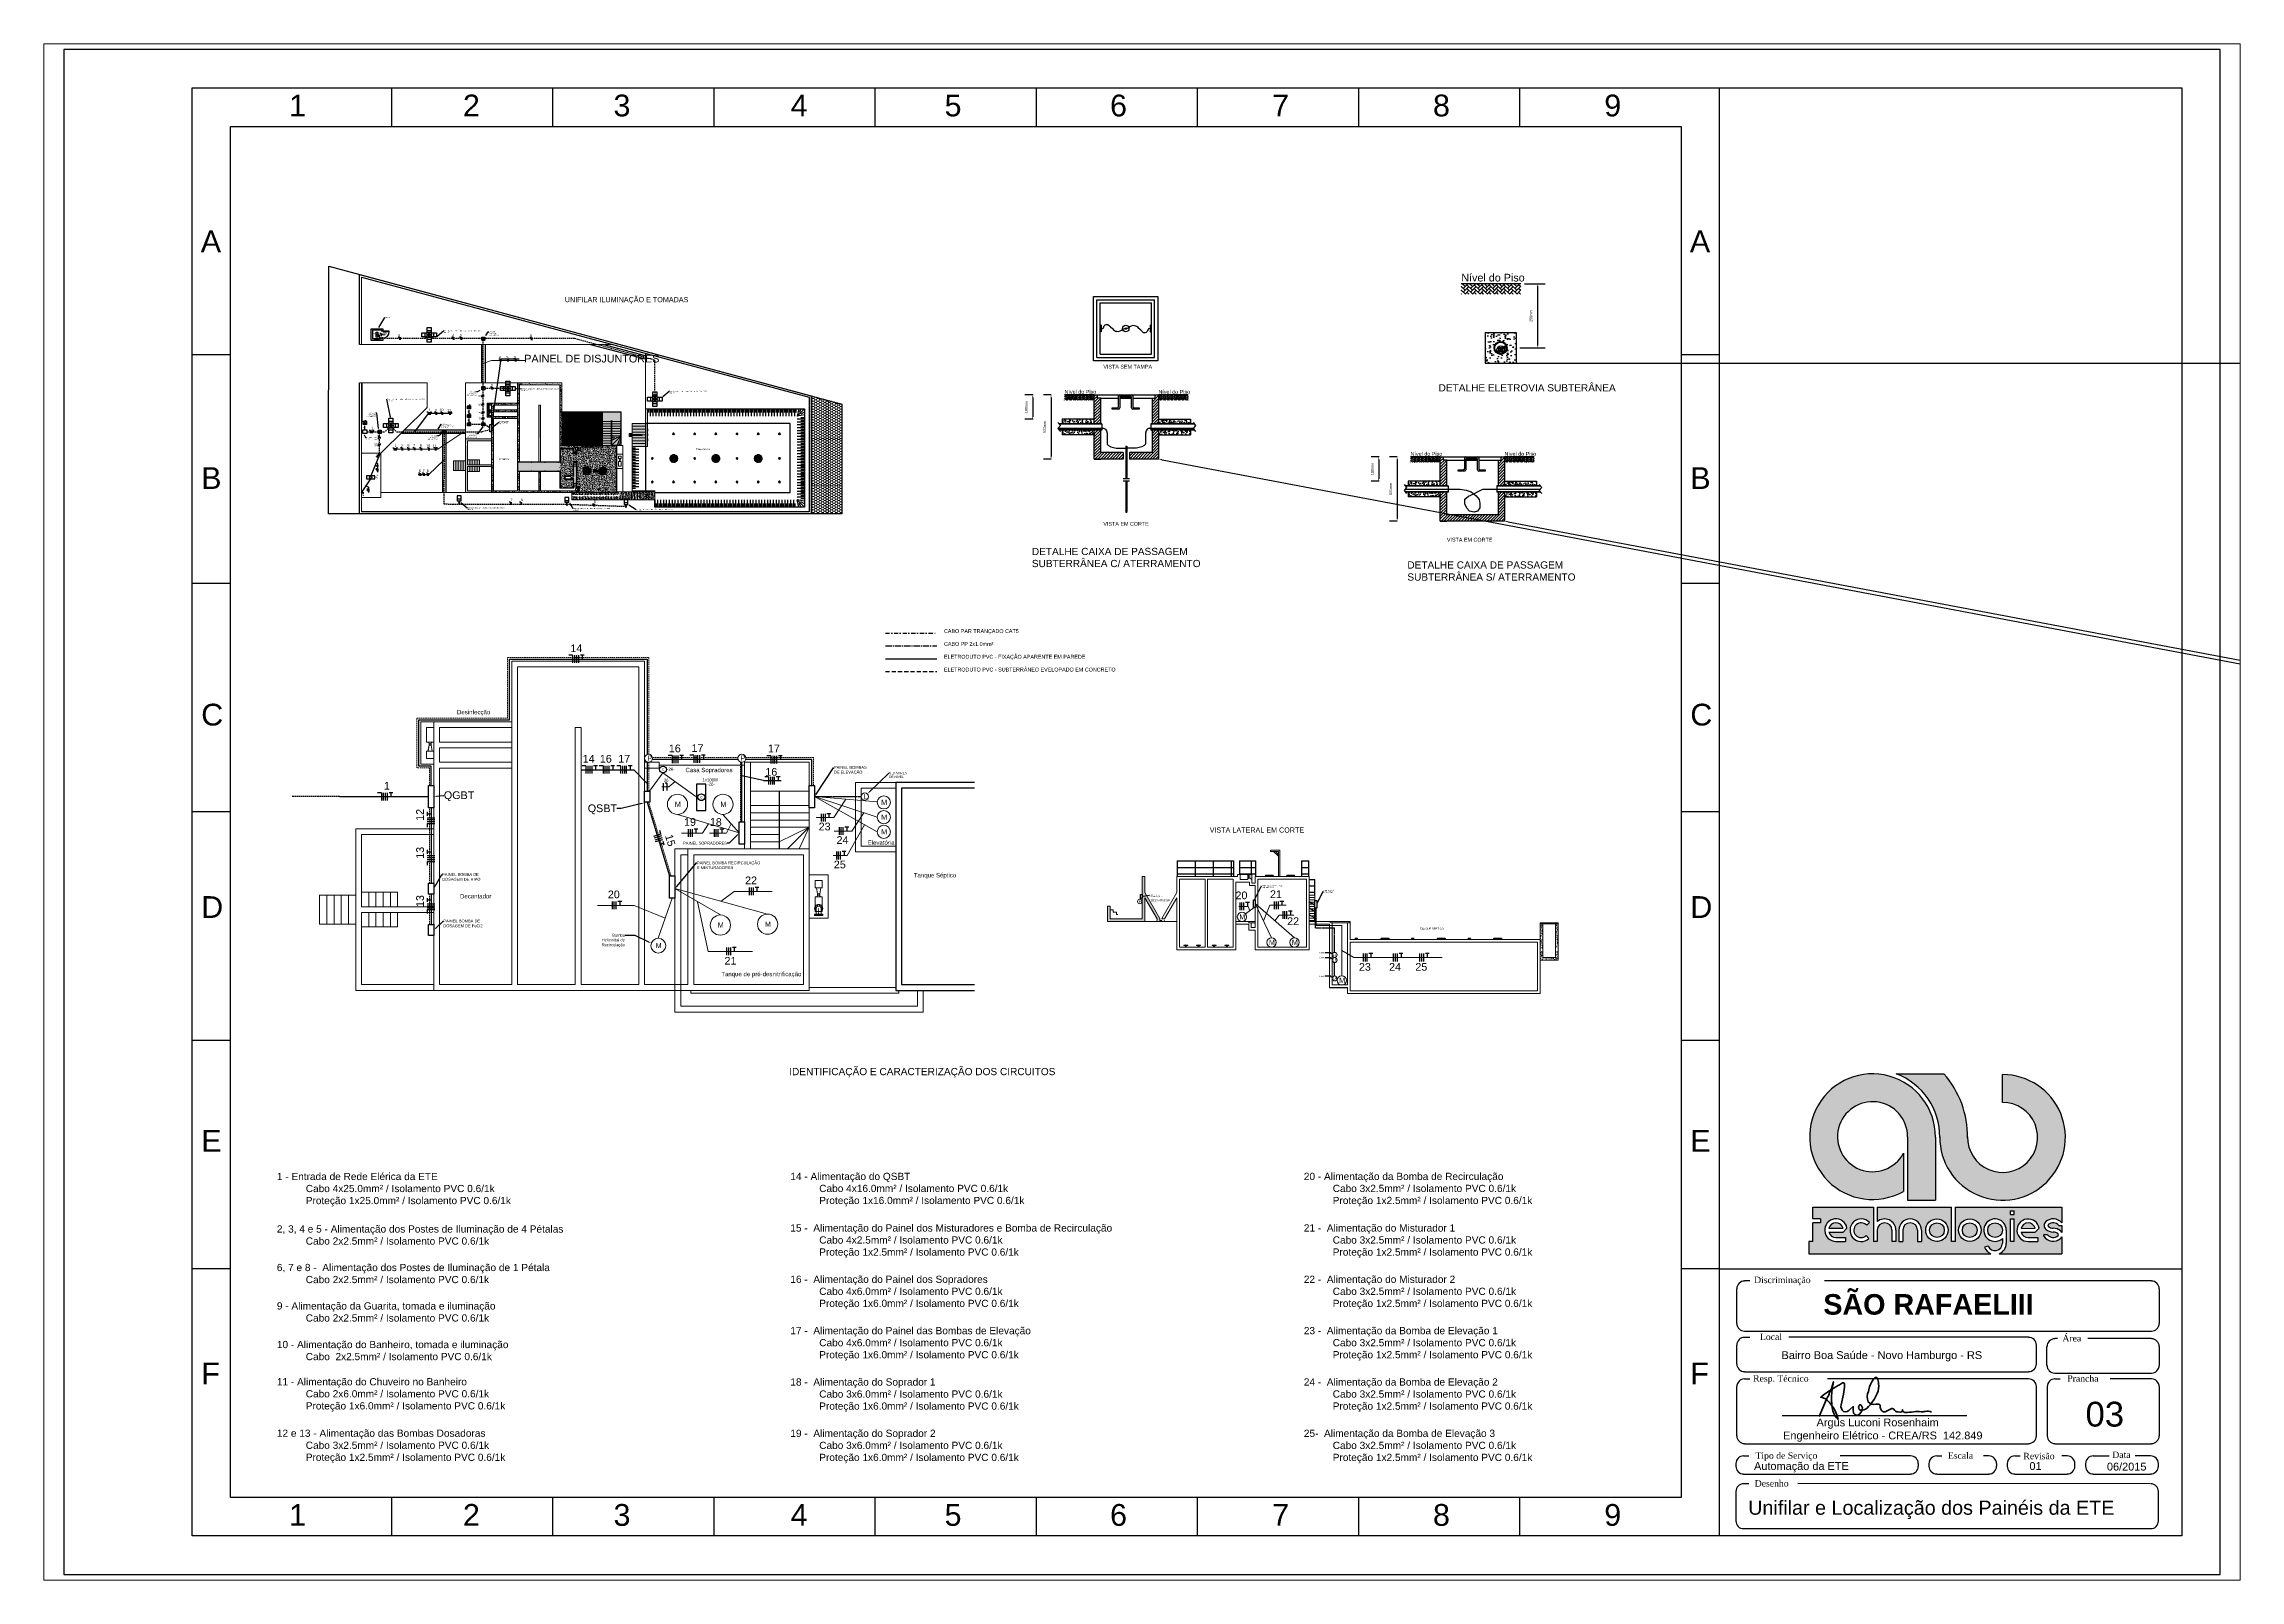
# Paper-space layout 'Layout2' of a CAD drawing. Header units: millimetres. Extents: x 4 to 826, y 4 to 580.
# The model-space entities are those that its viewports show. They can reach past a viewport. Long polylines and large blocks are cut down to what shows.
import ezdxf
from ezdxf import colors
from ezdxf.entities.mleader import LeaderData, LeaderLine
from ezdxf.math import Vec2, Vec3

# ---------------------------------------------------------------- set-up
doc = ezdxf.new("R2010")
doc.units = ezdxf.units.MM
for name, pattern in [('CENTER', [2, 1.25, -0.25, 0.25, -0.25]), ('CENTER2', [1.125, 0.75, -0.125, 0.125, -0.125]), ('DASHED', [0.75, 0.5, -0.25]), ('SGC_DASHDOT', [1, 0.5, -0.25, 0, -0.25])]:
    doc.linetypes.add(name, pattern=pattern)
for name, color, linetype in [('2', 11, 'Continuous'), ('EXTERN', 7, 'Continuous'), ('EXTERN-I', 251, 'Continuous'), ('level 5', 3, 'Continuous'), ('PAREDES', 7, 'Continuous'), ('selo', 7, 'Continuous')]:
    doc.layers.add(name, color=color, linetype=linetype)
for name, color, linetype, lineweight in [('Alvenaria', 8, 'Continuous', 9), ('Aço 1020', 6, 'Continuous', 9), ('Centro', 1, 'CENTER', 5), ('COTAS', 5, 'Continuous', 5), ('dados', 4, 'DASHED', 5), ('Default', 7, 'Continuous', 9), ('DIVERSOS', 1, 'Continuous', 9), ('M-EQUIPAMENTOS', 1, 'Continuous', 9), ('PAREDE', 7, 'Continuous', 9), ('SGC-Conexoes (Furos)', 9, 'Continuous', 5), ('SGC-Conexoes (Linhas Externas)', 6, 'Continuous', 9), ('SGC-EIXOS', 9, 'SGC_DASHDOT', 9)]:
    doc.layers.add(name, color=color, linetype=linetype, lineweight=lineweight)
doc.styles.add('Annotative', font='Arial.ttf')
doc.styles.add('Notes', font='Arial.ttf', dxfattribs={"height": 3})
doc.styles.get("Standard").update_dxf_attribs({"font": 'Arial.ttf'})
doc.dimstyles.get("Standard").update_dxf_attribs({"dimtxt": 3, "dimasz": 3, "dimexe": 5, "dimexo": 2, "dimgap": 2, "dimtad": 0, "dimtih": 1, "dimtoh": 1, "dimdec": 4, "dimzin": 0, "dimdsep": 46, "dimtxsty": 'Standard', "dimcen": 2, "dimadec": 0, "dimazin": 0, "dimtfac": 1, "dimtdec": 4, "dimtofl": 0, "dimtmove": 0, "dimatfit": 3, "dimfxl": 1, "dimtolj": 1, "dimtzin": 0, "dimarcsym": 0})
pattern_1 = [(50, (-7.4424, -3450.46003), (0.68319251, -0.05977157), [0.0714375, -0.7858125]), (355, (-7.4424, -3450.46), (-0.13216283, 0.71646317), [0.05715, -0.62865219]), (100.451445, (-7.38545, -3450.465), (0.55102968, 0.65669157), [0.06071253, -0.66783842]), (46.1842, (-7.4424, -3450.2695), (1.0165464, -0.15765873), [0.10715625, -1.17871875]), (96.635558, (-7.3577, -3450.2827), (0.8902655, 0.92784797), [0.09106884, -1.00175853]), (351.18415, (-7.4424, -3450.2695), (0.8902655, 0.92784797), [0.08572488, -0.942974]), (21, (-7.34714, -3450.31716), (0.56855397, -0.38349449), [0.0714375, -0.7858125]), (326, (-7.34714, -3450.31716), (0.23175761, 0.69070487), [0.05715, -0.62865]), (71.451445, (-7.29976, -3450.3491), (0.80031157, 0.30721038), [0.06071253, -0.66783727]), (37.5, (-7.44239, -3450.46003), (0.011582262, 0.317081396), [0, -0.62103, 0, -0.638175, 0, -0.63103125]), (7.5, (-7.4424, -3450.46003), (0.250573734, 0.375677156), [0, -0.363855, 0, -0.6067425, 0, -0.24050625]), (327.5, (-7.6548, -3450.46003), (0.508464732, -0.02148279), [0, -0.238125, 0, -0.74295, 0, -0.9858375]), (317.5, (-7.75004, -3450.46003), (0.55548443, 0.09534934), [0, -0.3095625, 0, -0.493395, 0, -0.7000875])]
pattern_2 = [(0, (-2.371, -27.0174), (0, 6.985), [5.08, -1.905]), (90, (-2.371, -27.0174), (-6.985, 4e-16), [5.08, -1.905])]

# ---------------------------------------------------------------- blocks, each defined once
blk = doc.blocks.new('BB-1-LC01-N0-D0-S0', base_point=(-177731, -35527))
at = {"layer": 'SGC-Conexoes (Linhas Externas)'}
for p, q in [((-178136, -35437), (-178097, -35414)), ((-178123, -35648), (-178055, -35626)), ((-178120, -35659), (-178051, -35637)), ((-178090, -35668), (-178120, -35662)), ((-178106, -35554), (-178106, -35498)), ((-178069, -35490), (-178098, -35490)), ((-178098, -35552), (-178098, -35500)), ((-178069, -35562), (-178098, -35562)), ((-178063, -35498), (-178096, -35498)), ((-178063, -35554), (-178096, -35554)), ((-178052, -35426), (-178092, -35416)), ((-178050, -35419), (-178089, -35404)), ((-178042, -35493), (-178048, -35493)), ((-178047, -35493), (-178048, -35493)), ((-178042, -35560), (-178048, -35560)), ((-178047, -35560), (-178048, -35560)), ((-178047, -35493), (-178042, -35493)), ((-178047, -35560), (-178042, -35560)), ((-178042, -35493), (-178044, -35493)), ((-178042, -35560), (-178044, -35560)), ((-178042, -35459), (-178038, -35456)), ((-178042, -35470), (-178028, -35462)), ((-178042, -35493), (-178042, -35470)), ((-178042, -35493), (-178042, -35493)), ((-178042, -35560), (-178042, -35583)), ((-178042, -35560), (-178042, -35560)), ((-178042, -35583), (-178028, -35592)), ((-178042, -35595), (-178038, -35598)), ((-178005, -35332), (-178040, -35309)), ((-178005, -35722), (-178040, -35744)), ((-178039, -35508), (-178007, -35508)), ((-178039, -35518), (-178039, -35508)), ((-178039, -35508), (-178039, -35508)), ((-178039, -35508), (-178039, -35508)), ((-178039, -35508), (-178039, -35509)), ((-178039, -35513), (-178039, -35509)), ((-178039, -35513), (-178039, -35516)), ((-178039, -35513), (-178039, -35515)), ((-178039, -35513), (-178039, -35518)), ((-178039, -35518), (-178039, -35515)), ((-178039, -35518), (-178039, -35517)), ((-178039, -35518), (-178013, -35518)), ((-178039, -35518), (-178015, -35518)), ((-178039, -35536), (-178013, -35536)), ((-178039, -35546), (-178039, -35536)), ((-178039, -35536), (-178039, -35537)), ((-178039, -35546), (-178039, -35541)), ((-178039, -35546), (-178039, -35544)), ((-178039, -35546), (-178007, -35546)), ((-178039, -35546), (-178039, -35546)), ((-178038, -35441), (-178038, -35456)), ((-178038, -35612), (-178038, -35598)), ((-178028, -35429), (-178035, -35429)), ((-178028, -35624), (-178035, -35624)), ((-178001, -35326), (-178033, -35300)), ((-178028, -35429), (-178033, -35429)), ((-178028, -35624), (-178033, -35624)), ((-178001, -35728), (-178033, -35754)), ((-178028, -35429), (-178030, -35429)), ((-178030, -35468), (-178024, -35465)), ((-178030, -35468), (-178013, -35480)), ((-178030, -35585), (-178013, -35574)), ((-178030, -35585), (-178024, -35589)), ((-178028, -35624), (-178030, -35624)), ((-178028, -35429), (-178028, -35462)), ((-178028, -35429), (-178028, -35429)), ((-178028, -35624), (-178028, -35592)), ((-178028, -35624), (-178028, -35624)), ((-178024, -35465), (-178010, -35475)), ((-178024, -35589), (-178010, -35579)), ((-178014, -35244), (-178001, -35232)), ((-178014, -35415), (-177991, -35415)), ((-178014, -35415), (-178014, -35417)), ((-178014, -35415), (-178014, -35417)), ((-178014, -35420), (-178014, -35415)), ((-178014, -35420), (-178014, -35425)), ((-178014, -35425), (-178014, -35424)), ((-178014, -35425), (-177991, -35425)), ((-178014, -35425), (-178014, -35425)), ((-178014, -35628), (-177991, -35628)), ((-178014, -35628), (-178014, -35630)), ((-178014, -35633), (-178014, -35628)), ((-178014, -35628), (-178014, -35628)), ((-178014, -35633), (-178014, -35638)), ((-178014, -35638), (-178014, -35637)), ((-178014, -35638), (-178014, -35637)), ((-178014, -35638), (-177991, -35638)), ((-178013, -35480), (-178010, -35475)), ((-178007, -35527), (-178013, -35518)), ((-178007, -35527), (-178013, -35536)), ((-178013, -35574), (-178010, -35579)), ((-178011, -35775), (-178003, -35768)), ((-177999, -35522), (-178007, -35508)), ((-177999, -35532), (-178007, -35546)), ((-178004, -35504), (-177994, -35490)), ((-178000, -35509), (-178004, -35504)), ((-178000, -35544), (-178004, -35550)), ((-178004, -35550), (-177994, -35564)), ((-178002, -35271), (-178003, -35269)), ((-178002, -35783), (-178003, -35784)), ((-177999, -35228), (-178000, -35213)), ((-178000, -35387), (-177995, -35383)), ((-177989, -35403), (-178000, -35387)), ((-177989, -35438), (-178000, -35454)), ((-178000, -35454), (-177995, -35458)), ((-178000, -35509), (-177989, -35493)), ((-178000, -35544), (-177989, -35561)), ((-178000, -35599), (-177995, -35596)), ((-177989, -35616), (-178000, -35599)), ((-177989, -35651), (-178000, -35667)), ((-178000, -35667), (-177995, -35670)), ((-177988, -35522), (-177999, -35522)), ((-177988, -35532), (-177999, -35532)), ((-177985, -35397), (-177995, -35383)), ((-177985, -35443), (-177995, -35458)), ((-177985, -35610), (-177995, -35596)), ((-177985, -35656), (-177995, -35670)), ((-177989, -35493), (-177994, -35490)), ((-177989, -35561), (-177994, -35564)), ((-177991, -35415), (-177982, -35401)), ((-177991, -35425), (-177982, -35439)), ((-177991, -35628), (-177982, -35614)), ((-177991, -35638), (-177982, -35652)), ((-177987, -35256), (-177989, -35255)), ((-177989, -35403), (-177985, -35397)), ((-177989, -35438), (-177985, -35443)), ((-177989, -35616), (-177985, -35610)), ((-177989, -35651), (-177985, -35656)), ((-177987, -35797), (-177989, -35799)), ((-177988, -35532), (-177988, -35522)), ((-177969, -35241), (-177983, -35221)), ((-177950, -35401), (-177982, -35401)), ((-177982, -35420), (-177976, -35411)), ((-177982, -35420), (-177976, -35429)), ((-177950, -35439), (-177982, -35439)), ((-177972, -35614), (-177982, -35614)), ((-177982, -35633), (-177976, -35624)), ((-177982, -35633), (-177976, -35642)), ((-177972, -35652), (-177982, -35652)), ((-177980, -35807), (-177972, -35798)), ((-177965, -35359), (-177979, -35369)), ((-177976, -35374), (-177979, -35369)), ((-177976, -35467), (-177979, -35472)), ((-177965, -35482), (-177979, -35472)), ((-177965, -35571), (-177979, -35581)), ((-177976, -35586), (-177979, -35581)), ((-177976, -35680), (-177979, -35685)), ((-177965, -35695), (-177979, -35685)), ((-177978, -35198), (-177935, -35257)), ((-177959, -35362), (-177976, -35374)), ((-177950, -35411), (-177976, -35411)), ((-177950, -35429), (-177976, -35429)), ((-177959, -35479), (-177976, -35467)), ((-177959, -35575), (-177976, -35586)), ((-177972, -35624), (-177976, -35624)), ((-177972, -35642), (-177976, -35642)), ((-177959, -35691), (-177976, -35680)), ((-177950, -35411), (-177974, -35411)), ((-177972, -35642), (-177974, -35642)), ((-177972, -35614), (-177972, -35624)), ((-177972, -35642), (-177972, -35652)), ((-177968, -35191), (-177925, -35249)), ((-177959, -35362), (-177965, -35359)), ((-177959, -35479), (-177965, -35482)), ((-177959, -35575), (-177965, -35571)), ((-177959, -35691), (-177965, -35695)), ((-177961, -35323), (-177961, -35355)), ((-177951, -35323), (-177961, -35323)), ((-177961, -35323), (-177959, -35323)), ((-177961, -35323), (-177961, -35323)), ((-177961, -35323), (-177961, -35323)), ((-177947, -35364), (-177961, -35355)), ((-177947, -35690), (-177961, -35698)), ((-177961, -35731), (-177961, -35698)), ((-177951, -35731), (-177961, -35731)), ((-177961, -35731), (-177961, -35731)), ((-177961, -35731), (-177961, -35731)), ((-177961, -35731), (-177959, -35731)), ((-177956, -35323), (-177959, -35323)), ((-177947, -35477), (-177959, -35484)), ((-177944, -35485), (-177959, -35484)), ((-177947, -35577), (-177959, -35569)), ((-177944, -35569), (-177959, -35569)), ((-177956, -35731), (-177959, -35731)), ((-177932, -35797), (-177958, -35829)), ((-177956, -35323), (-177953, -35323)), ((-177956, -35323), (-177951, -35323)), ((-177956, -35323), (-177952, -35323)), ((-177956, -35731), (-177953, -35731)), ((-177956, -35731), (-177952, -35731)), ((-177956, -35731), (-177951, -35731)), ((-177951, -35323), (-177953, -35323)), ((-177951, -35731), (-177953, -35731)), ((-177951, -35323), (-177952, -35323)), ((-177951, -35731), (-177952, -35731)), ((-177951, -35323), (-177951, -35348)), ((-177951, -35323), (-177951, -35350)), ((-177942, -35355), (-177951, -35350)), ((-177942, -35698), (-177951, -35704)), ((-177951, -35731), (-177951, -35704)), ((-177951, -35731), (-177951, -35706)), ((-177950, -35401), (-177950, -35403)), ((-177950, -35401), (-177950, -35401)), ((-177950, -35401), (-177950, -35401)), ((-177950, -35411), (-177950, -35401)), ((-177950, -35406), (-177950, -35403)), ((-177950, -35406), (-177950, -35411)), ((-177950, -35406), (-177950, -35409)), ((-177950, -35406), (-177950, -35410)), ((-177950, -35411), (-177950, -35409)), ((-177950, -35411), (-177950, -35410)), ((-177950, -35429), (-177950, -35431)), ((-177950, -35439), (-177950, -35429)), ((-177950, -35439), (-177950, -35434)), ((-177950, -35439), (-177950, -35438)), ((-177950, -35439), (-177950, -35439)), ((-177926, -35801), (-177948, -35836)), ((-177947, -35387), (-177947, -35364)), ((-177937, -35387), (-177947, -35387)), ((-177947, -35387), (-177945, -35387)), ((-177947, -35387), (-177945, -35387)), ((-177942, -35387), (-177947, -35387)), ((-177947, -35454), (-177947, -35477)), ((-177937, -35454), (-177947, -35454)), ((-177942, -35454), (-177947, -35454)), ((-177947, -35454), (-177945, -35454)), ((-177947, -35454), (-177945, -35454)), ((-177947, -35600), (-177947, -35577)), ((-177947, -35600), (-177937, -35600)), ((-177942, -35600), (-177947, -35600)), ((-177947, -35600), (-177947, -35600)), ((-177947, -35600), (-177945, -35600)), ((-177937, -35667), (-177947, -35667)), ((-177942, -35667), (-177947, -35667)), ((-177947, -35667), (-177945, -35667)), ((-177947, -35667), (-177945, -35667)), ((-177947, -35667), (-177947, -35690)), ((-177944, -35485), (-177933, -35491)), ((-177944, -35569), (-177933, -35562)), ((-177942, -35355), (-177933, -35350)), ((-177942, -35454), (-177937, -35454)), ((-177942, -35600), (-177937, -35600)), ((-177942, -35667), (-177937, -35667)), ((-177942, -35698), (-177933, -35704)), ((-177937, -35600), (-177938, -35600)), ((-177937, -35600), (-177938, -35600)), ((-177937, -35364), (-177923, -35355)), ((-177937, -35387), (-177937, -35364)), ((-177937, -35454), (-177937, -35477)), ((-177937, -35477), (-177923, -35486)), ((-177937, -35577), (-177923, -35568)), ((-177937, -35600), (-177937, -35577)), ((-177937, -35667), (-177937, -35690)), ((-177937, -35690), (-177923, -35698)), ((-177934, -35401), (-177902, -35401)), ((-177934, -35411), (-177934, -35401)), ((-177934, -35401), (-177934, -35401)), ((-177934, -35401), (-177934, -35401)), ((-177934, -35401), (-177934, -35403)), ((-177934, -35406), (-177934, -35403)), ((-177934, -35406), (-177934, -35407)), ((-177934, -35406), (-177934, -35407)), ((-177934, -35406), (-177934, -35407)), ((-177934, -35411), (-177909, -35411)), ((-177934, -35429), (-177907, -35429)), ((-177934, -35439), (-177934, -35429)), ((-177934, -35429), (-177934, -35431)), ((-177934, -35439), (-177934, -35434)), ((-177934, -35439), (-177934, -35438)), ((-177934, -35439), (-177902, -35439)), ((-177934, -35439), (-177934, -35439)), ((-177933, -35305), (-177933, -35280)), ((-177933, -35305), (-177933, -35280)), ((-177933, -35305), (-177923, -35305)), ((-177933, -35305), (-177932, -35305)), ((-177933, -35305), (-177930, -35305)), ((-177928, -35305), (-177933, -35305)), ((-177923, -35323), (-177933, -35323)), ((-177933, -35323), (-177933, -35350)), ((-177933, -35323), (-177931, -35323)), ((-177933, -35518), (-177933, -35491)), ((-177923, -35518), (-177933, -35518)), ((-177933, -35518), (-177931, -35518)), ((-177933, -35536), (-177933, -35562)), ((-177933, -35536), (-177933, -35560)), ((-177933, -35536), (-177923, -35536)), ((-177928, -35536), (-177933, -35536)), ((-177933, -35536), (-177930, -35536)), ((-177933, -35536), (-177932, -35536)), ((-177933, -35731), (-177933, -35704)), ((-177923, -35731), (-177933, -35731)), ((-177933, -35731), (-177931, -35731)), ((-177933, -35749), (-177923, -35749)), ((-177933, -35749), (-177933, -35774)), ((-177933, -35749), (-177933, -35773)), ((-177928, -35749), (-177933, -35749)), ((-177933, -35749), (-177930, -35749)), ((-177933, -35749), (-177932, -35749)), ((-177928, -35305), (-177931, -35305)), ((-177928, -35536), (-177931, -35536)), ((-177928, -35749), (-177931, -35749)), ((-177928, -35305), (-177930, -35305)), ((-177928, -35536), (-177930, -35536)), ((-177928, -35749), (-177930, -35749)), ((-177928, -35305), (-177924, -35305)), ((-177923, -35323), (-177928, -35323)), ((-177923, -35518), (-177928, -35518)), ((-177928, -35536), (-177924, -35536)), ((-177923, -35731), (-177928, -35731)), ((-177928, -35749), (-177924, -35749)), ((-177927, -35411), (-177907, -35411)), ((-177923, -35305), (-177924, -35305)), ((-177923, -35323), (-177924, -35323)), ((-177924, -35362), (-177919, -35359)), ((-177924, -35362), (-177908, -35374)), ((-177923, -35518), (-177924, -35518)), ((-177923, -35536), (-177924, -35536)), ((-177924, -35575), (-177919, -35571)), ((-177924, -35575), (-177908, -35586)), ((-177924, -35614), (-177905, -35614)), ((-177924, -35614), (-177924, -35624)), ((-177924, -35624), (-177907, -35624)), ((-177924, -35642), (-177907, -35642)), ((-177924, -35642), (-177909, -35642)), ((-177924, -35642), (-177924, -35652)), ((-177924, -35652), (-177902, -35652)), ((-177923, -35731), (-177924, -35731)), ((-177923, -35749), (-177924, -35749)), ((-177923, -35272), (-177923, -35273)), ((-177923, -35305), (-177923, -35273)), ((-177923, -35305), (-177923, -35305)), ((-177923, -35305), (-177923, -35305)), ((-177923, -35323), (-177923, -35355)), ((-177923, -35323), (-177923, -35323)), ((-177923, -35478), (-177907, -35466)), ((-177923, -35478), (-177918, -35481)), ((-177923, -35478), (-177918, -35481)), ((-177923, -35518), (-177923, -35486)), ((-177923, -35518), (-177923, -35518)), ((-177923, -35536), (-177923, -35568)), ((-177923, -35536), (-177923, -35536)), ((-177923, -35536), (-177923, -35536)), ((-177923, -35731), (-177923, -35698)), ((-177923, -35731), (-177923, -35731)), ((-177923, -35749), (-177923, -35781)), ((-177923, -35749), (-177923, -35749)), ((-177923, -35749), (-177923, -35749)), ((-177923, -35781), (-177923, -35781)), ((-177919, -35359), (-177905, -35369)), ((-177919, -35571), (-177905, -35581)), ((-177918, -35481), (-177904, -35471)), ((-177908, -35309), (-177885, -35309)), ((-177908, -35314), (-177908, -35309)), ((-177908, -35309), (-177908, -35310)), ((-177908, -35309), (-177908, -35310)), ((-177908, -35319), (-177908, -35309)), ((-177908, -35314), (-177908, -35319)), ((-177908, -35319), (-177908, -35317)), ((-177908, -35319), (-177908, -35319)), ((-177908, -35319), (-177885, -35319)), ((-177908, -35374), (-177905, -35369)), ((-177908, -35522), (-177885, -35522)), ((-177908, -35522), (-177908, -35532)), ((-177908, -35527), (-177908, -35522)), ((-177908, -35522), (-177908, -35523)), ((-177908, -35522), (-177908, -35522)), ((-177908, -35527), (-177908, -35532)), ((-177908, -35532), (-177908, -35530)), ((-177908, -35532), (-177908, -35530)), ((-177908, -35532), (-177885, -35532)), ((-177908, -35586), (-177905, -35581)), ((-177908, -35735), (-177885, -35735)), ((-177908, -35745), (-177908, -35735)), ((-177908, -35740), (-177908, -35735)), ((-177908, -35735), (-177908, -35736)), ((-177908, -35735), (-177908, -35736)), ((-177908, -35740), (-177908, -35745)), ((-177908, -35745), (-177908, -35743)), ((-177908, -35745), (-177885, -35745)), ((-177908, -35745), (-177908, -35745)), ((-177902, -35420), (-177907, -35411)), ((-177902, -35420), (-177907, -35429)), ((-177907, -35466), (-177904, -35471)), ((-177902, -35633), (-177907, -35624)), ((-177902, -35633), (-177907, -35642)), ((-177893, -35415), (-177902, -35401)), ((-177893, -35425), (-177902, -35439)), ((-177893, -35638), (-177902, -35652)), ((-177898, -35397), (-177888, -35383)), ((-177895, -35403), (-177898, -35397)), ((-177895, -35438), (-177898, -35443)), ((-177898, -35443), (-177888, -35458)), ((-177893, -35628), (-177897, -35622)), ((-177895, -35280), (-177890, -35277)), ((-177883, -35297), (-177895, -35280)), ((-177883, -35331), (-177895, -35348)), ((-177895, -35348), (-177890, -35351)), ((-177895, -35403), (-177883, -35387)), ((-177895, -35438), (-177883, -35454)), ((-177895, -35493), (-177890, -35490)), ((-177883, -35509), (-177895, -35493)), ((-177883, -35544), (-177895, -35561)), ((-177895, -35561), (-177890, -35564)), ((-177870, -35415), (-177893, -35415)), ((-177870, -35425), (-177893, -35425)), ((-177870, -35628), (-177893, -35628)), ((-177870, -35638), (-177893, -35638)), ((-177880, -35291), (-177890, -35277)), ((-177880, -35337), (-177890, -35351)), ((-177880, -35504), (-177890, -35490)), ((-177880, -35550), (-177890, -35564)), ((-177883, -35387), (-177888, -35383)), ((-177883, -35454), (-177888, -35458)), ((-177885, -35309), (-177877, -35295)), ((-177885, -35319), (-177877, -35333)), ((-177885, -35522), (-177877, -35508)), ((-177885, -35532), (-177877, -35546)), ((-177885, -35735), (-177877, -35721)), ((-177885, -35745), (-177877, -35759)), ((-177883, -35297), (-177880, -35291)), ((-177883, -35331), (-177880, -35337)), ((-177883, -35509), (-177880, -35504)), ((-177883, -35544), (-177880, -35550)), ((-177844, -35295), (-177877, -35295)), ((-177844, -35333), (-177877, -35333)), ((-177844, -35508), (-177877, -35508)), ((-177844, -35546), (-177877, -35546)), ((-177844, -35721), (-177877, -35721)), ((-177844, -35759), (-177877, -35759)), ((-177876, -35314), (-177871, -35305)), ((-177876, -35314), (-177871, -35323)), ((-177876, -35527), (-177871, -35518)), ((-177876, -35527), (-177871, -35536)), ((-177876, -35740), (-177871, -35731)), ((-177876, -35740), (-177871, -35749)), ((-177859, -35252), (-177874, -35262)), ((-177870, -35267), (-177874, -35262)), ((-177870, -35361), (-177874, -35366)), ((-177859, -35376), (-177874, -35366)), ((-177859, -35465), (-177874, -35475)), ((-177870, -35480), (-177874, -35475)), ((-177870, -35574), (-177874, -35579)), ((-177859, -35589), (-177874, -35579)), ((-177870, -35786), (-177874, -35791)), ((-177859, -35801), (-177874, -35791)), ((-177844, -35305), (-177871, -35305)), ((-177844, -35323), (-177871, -35323)), ((-177844, -35518), (-177871, -35518)), ((-177844, -35536), (-177871, -35536)), ((-177844, -35731), (-177871, -35731)), ((-177844, -35749), (-177871, -35749)), ((-177854, -35256), (-177870, -35267)), ((-177854, -35372), (-177870, -35361)), ((-177870, -35420), (-177870, -35415)), ((-177870, -35415), (-177870, -35417)), ((-177870, -35415), (-177870, -35417)), ((-177870, -35420), (-177870, -35425)), ((-177870, -35425), (-177870, -35424)), ((-177870, -35425), (-177870, -35425)), ((-177854, -35468), (-177870, -35480)), ((-177854, -35585), (-177870, -35574)), ((-177870, -35633), (-177870, -35628)), ((-177870, -35628), (-177870, -35630)), ((-177870, -35628), (-177870, -35628)), ((-177870, -35633), (-177870, -35638)), ((-177870, -35638), (-177870, -35637)), ((-177870, -35638), (-177870, -35637)), ((-177854, -35798), (-177870, -35786)), ((-177862, -35179), (-177869, -35156)), ((-177853, -35305), (-177869, -35305)), ((-177844, -35536), (-177869, -35536)), ((-177844, -35731), (-177869, -35731)), ((-177854, -35256), (-177859, -35252)), ((-177854, -35372), (-177859, -35376)), ((-177854, -35468), (-177859, -35465)), ((-177854, -35585), (-177859, -35589)), ((-177854, -35798), (-177859, -35801)), ((-177855, -35233), (-177855, -35249)), ((-177841, -35257), (-177855, -35249)), ((-177841, -35371), (-177855, -35379)), ((-177855, -35411), (-177855, -35379)), ((-177855, -35411), (-177845, -35411)), ((-177855, -35411), (-177850, -35411)), ((-177855, -35429), (-177855, -35462)), ((-177855, -35429), (-177850, -35429)), ((-177855, -35429), (-177845, -35429)), ((-177855, -35429), (-177855, -35429)), ((-177855, -35429), (-177854, -35429)), ((-177841, -35470), (-177855, -35462)), ((-177841, -35583), (-177855, -35592)), ((-177855, -35624), (-177855, -35592)), ((-177855, -35624), (-177850, -35624)), ((-177855, -35624), (-177845, -35624)), ((-177855, -35624), (-177855, -35624)), ((-177855, -35624), (-177854, -35624)), ((-177855, -35642), (-177845, -35642)), ((-177855, -35642), (-177850, -35642)), ((-177855, -35642), (-177855, -35674)), ((-177855, -35642), (-177855, -35642)), ((-177855, -35642), (-177854, -35642)), ((-177841, -35683), (-177855, -35674)), ((-177841, -35796), (-177855, -35805)), ((-177855, -35820), (-177855, -35805)), ((-177838, -35208), (-177853, -35169)), ((-177838, -35846), (-177853, -35884)), ((-177822, -35930), (-177850, -35890)), ((-177845, -35411), (-177847, -35411)), ((-177845, -35429), (-177847, -35429)), ((-177845, -35624), (-177847, -35624)), ((-177845, -35642), (-177847, -35642)), ((-177845, -35229), (-177845, -35243)), ((-177845, -35229), (-177845, -35241)), ((-177836, -35249), (-177845, -35243)), ((-177836, -35379), (-177845, -35385)), ((-177845, -35411), (-177845, -35385)), ((-177845, -35429), (-177845, -35456)), ((-177836, -35461), (-177845, -35456)), ((-177836, -35592), (-177845, -35598)), ((-177845, -35624), (-177845, -35598)), ((-177845, -35642), (-177845, -35669)), ((-177836, -35674), (-177845, -35669)), ((-177836, -35805), (-177845, -35810)), ((-177845, -35824), (-177845, -35810)), ((-177845, -35824), (-177845, -35812)), ((-177844, -35305), (-177844, -35295)), ((-177844, -35300), (-177844, -35296)), ((-177844, -35300), (-177844, -35301)), ((-177844, -35300), (-177844, -35301)), ((-177844, -35300), (-177844, -35301)), ((-177844, -35323), (-177844, -35333)), ((-177844, -35325), (-177844, -35323)), ((-177844, -35508), (-177844, -35518)), ((-177844, -35508), (-177844, -35509)), ((-177844, -35508), (-177844, -35513)), ((-177844, -35508), (-177844, -35508)), ((-177844, -35518), (-177844, -35516)), ((-177844, -35536), (-177844, -35538)), ((-177844, -35536), (-177844, -35546)), ((-177844, -35541), (-177844, -35536)), ((-177844, -35536), (-177844, -35537)), ((-177844, -35541), (-177844, -35537)), ((-177844, -35541), (-177844, -35538)), ((-177844, -35541), (-177844, -35544)), ((-177844, -35731), (-177844, -35721)), ((-177844, -35726), (-177844, -35731)), ((-177844, -35731), (-177844, -35728)), ((-177844, -35731), (-177844, -35729)), ((-177844, -35749), (-177844, -35750)), ((-177844, -35759), (-177844, -35749)), ((-177844, -35759), (-177844, -35754)), ((-177844, -35759), (-177844, -35757)), ((-177844, -35759), (-177844, -35759)), ((-177832, -35206), (-177842, -35165)), ((-177832, -35848), (-177842, -35888)), ((-177841, -35281), (-177841, -35257)), ((-177836, -35281), (-177841, -35281)), ((-177831, -35281), (-177841, -35281)), ((-177841, -35281), (-177840, -35281)), ((-177841, -35281), (-177840, -35281)), ((-177841, -35347), (-177831, -35347)), ((-177836, -35347), (-177841, -35347)), ((-177841, -35347), (-177840, -35347)), ((-177841, -35347), (-177841, -35347)), ((-177841, -35347), (-177841, -35371)), ((-177841, -35493), (-177841, -35470)), ((-177836, -35493), (-177841, -35493)), ((-177841, -35493), (-177831, -35493)), ((-177841, -35493), (-177841, -35493)), ((-177841, -35493), (-177840, -35493)), ((-177836, -35560), (-177841, -35560)), ((-177841, -35560), (-177831, -35560)), ((-177841, -35560), (-177841, -35583)), ((-177841, -35560), (-177841, -35560)), ((-177841, -35560), (-177840, -35560)), ((-177841, -35706), (-177841, -35683)), ((-177841, -35706), (-177831, -35706)), ((-177841, -35706), (-177841, -35706)), ((-177841, -35706), (-177840, -35706)), ((-177836, -35706), (-177841, -35706)), ((-177836, -35773), (-177841, -35773)), ((-177831, -35773), (-177841, -35773)), ((-177841, -35773), (-177841, -35796)), ((-177841, -35773), (-177840, -35773)), ((-177841, -35773), (-177840, -35773)), ((-177836, -35249), (-177827, -35243)), ((-177836, -35281), (-177831, -35281)), ((-177836, -35347), (-177831, -35347)), ((-177836, -35379), (-177827, -35385)), ((-177836, -35461), (-177827, -35456)), ((-177836, -35493), (-177831, -35493)), ((-177836, -35560), (-177831, -35560)), ((-177836, -35592), (-177827, -35598)), ((-177836, -35674), (-177827, -35669)), ((-177836, -35706), (-177831, -35706)), ((-177836, -35773), (-177831, -35773)), ((-177836, -35805), (-177827, -35810)), ((-177831, -35347), (-177833, -35347)), ((-177831, -35347), (-177833, -35347)), ((-177831, -35493), (-177833, -35493)), ((-177831, -35493), (-177833, -35493)), ((-177831, -35560), (-177833, -35560)), ((-177831, -35560), (-177833, -35560)), ((-177831, -35706), (-177833, -35706)), ((-177831, -35706), (-177833, -35706)), ((-177831, -35257), (-177817, -35249)), ((-177831, -35281), (-177831, -35257)), ((-177831, -35347), (-177831, -35371)), ((-177831, -35371), (-177817, -35379)), ((-177831, -35470), (-177817, -35462)), ((-177831, -35493), (-177831, -35470)), ((-177831, -35560), (-177831, -35583)), ((-177831, -35583), (-177817, -35592)), ((-177831, -35683), (-177817, -35674)), ((-177831, -35706), (-177831, -35683)), ((-177831, -35773), (-177831, -35796)), ((-177831, -35796), (-177817, -35805)), ((-177829, -35508), (-177796, -35508)), ((-177829, -35508), (-177829, -35518)), ((-177829, -35508), (-177829, -35509)), ((-177829, -35508), (-177829, -35513)), ((-177829, -35508), (-177829, -35508)), ((-177829, -35518), (-177829, -35516)), ((-177829, -35518), (-177802, -35518)), ((-177829, -35536), (-177804, -35536)), ((-177829, -35536), (-177802, -35536)), ((-177829, -35536), (-177829, -35538)), ((-177829, -35536), (-177829, -35546)), ((-177829, -35541), (-177829, -35536)), ((-177829, -35536), (-177829, -35537)), ((-177829, -35541), (-177829, -35537)), ((-177829, -35541), (-177829, -35538)), ((-177829, -35541), (-177829, -35544)), ((-177829, -35546), (-177796, -35546)), ((-177829, -35721), (-177796, -35721)), ((-177829, -35721), (-177829, -35726)), ((-177829, -35721), (-177829, -35731)), ((-177829, -35721), (-177829, -35722)), ((-177829, -35721), (-177829, -35721)), ((-177829, -35731), (-177829, -35729)), ((-177829, -35731), (-177802, -35731)), ((-177829, -35749), (-177804, -35749)), ((-177829, -35749), (-177802, -35749)), ((-177829, -35749), (-177829, -35759)), ((-177829, -35754), (-177829, -35749)), ((-177829, -35749), (-177829, -35751)), ((-177829, -35749), (-177829, -35750)), ((-177829, -35754), (-177829, -35750)), ((-177829, -35754), (-177829, -35751)), ((-177829, -35754), (-177829, -35757)), ((-177829, -35759), (-177829, -35757)), ((-177829, -35759), (-177796, -35759)), ((-177829, -35759), (-177829, -35759)), ((-177829, -35759), (-177829, -35759)), ((-177797, -35148), (-177827, -35125)), ((-177827, -35223), (-177827, -35243)), ((-177827, -35411), (-177827, -35385)), ((-177827, -35411), (-177827, -35387)), ((-177827, -35411), (-177826, -35411)), ((-177827, -35411), (-177825, -35411)), ((-177822, -35411), (-177827, -35411)), ((-177827, -35411), (-177817, -35411)), ((-177827, -35429), (-177827, -35454)), ((-177827, -35429), (-177827, -35456)), ((-177827, -35429), (-177817, -35429)), ((-177822, -35429), (-177827, -35429)), ((-177827, -35429), (-177825, -35429)), ((-177827, -35429), (-177826, -35429)), ((-177827, -35624), (-177827, -35598)), ((-177827, -35624), (-177827, -35599)), ((-177827, -35624), (-177817, -35624)), ((-177822, -35624), (-177827, -35624)), ((-177827, -35624), (-177825, -35624)), ((-177827, -35624), (-177826, -35624)), ((-177827, -35642), (-177827, -35669)), ((-177827, -35642), (-177827, -35667)), ((-177822, -35642), (-177827, -35642)), ((-177827, -35642), (-177817, -35642)), ((-177827, -35642), (-177825, -35642)), ((-177827, -35642), (-177826, -35642)), ((-177827, -35831), (-177827, -35810)), ((-177822, -35411), (-177826, -35411)), ((-177822, -35429), (-177826, -35429)), ((-177822, -35624), (-177826, -35624)), ((-177822, -35642), (-177826, -35642)), ((-177822, -35411), (-177825, -35411)), ((-177822, -35429), (-177825, -35429)), ((-177822, -35624), (-177825, -35624)), ((-177822, -35642), (-177825, -35642)), ((-177822, -35411), (-177819, -35411)), ((-177822, -35429), (-177819, -35429)), ((-177822, -35624), (-177819, -35624)), ((-177822, -35642), (-177819, -35642)), ((-177819, -35372), (-177803, -35361)), ((-177819, -35372), (-177814, -35376)), ((-177817, -35411), (-177819, -35411)), ((-177817, -35429), (-177819, -35429)), ((-177819, -35468), (-177814, -35465)), ((-177819, -35468), (-177803, -35480)), ((-177819, -35585), (-177803, -35574)), ((-177819, -35585), (-177814, -35589)), ((-177817, -35624), (-177819, -35624)), ((-177817, -35642), (-177819, -35642)), ((-177818, -35256), (-177812, -35253)), ((-177818, -35256), (-177812, -35253)), ((-177818, -35256), (-177802, -35268)), ((-177818, -35797), (-177802, -35786)), ((-177818, -35797), (-177812, -35801)), ((-177818, -35797), (-177812, -35801)), ((-177817, -35220), (-177817, -35249)), ((-177817, -35411), (-177817, -35379)), ((-177817, -35411), (-177817, -35411)), ((-177817, -35411), (-177817, -35411)), ((-177817, -35429), (-177817, -35462)), ((-177817, -35429), (-177817, -35429)), ((-177817, -35429), (-177817, -35429)), ((-177817, -35624), (-177817, -35592)), ((-177817, -35624), (-177817, -35624)), ((-177817, -35624), (-177817, -35624)), ((-177817, -35642), (-177817, -35674)), ((-177817, -35642), (-177817, -35642)), ((-177817, -35642), (-177817, -35642)), ((-177817, -35834), (-177817, -35805)), ((-177814, -35376), (-177799, -35366)), ((-177814, -35465), (-177799, -35475)), ((-177814, -35589), (-177799, -35579)), ((-177812, -35253), (-177798, -35263)), ((-177812, -35801), (-177798, -35791)), ((-177811, -35888), (-177811, -35913)), ((-177803, -35361), (-177799, -35366)), ((-177803, -35415), (-177780, -35415)), ((-177803, -35420), (-177803, -35415)), ((-177803, -35415), (-177803, -35417)), ((-177803, -35415), (-177803, -35417)), ((-177803, -35420), (-177803, -35425)), ((-177803, -35425), (-177803, -35424)), ((-177803, -35425), (-177780, -35425)), ((-177803, -35425), (-177803, -35425)), ((-177803, -35480), (-177799, -35475)), ((-177803, -35574), (-177799, -35579)), ((-177802, -35268), (-177798, -35263)), ((-177796, -35527), (-177802, -35518)), ((-177796, -35527), (-177802, -35536)), ((-177796, -35740), (-177802, -35731)), ((-177796, -35740), (-177802, -35749)), ((-177802, -35786), (-177798, -35791)), ((-177785, -35527), (-177796, -35508)), ((-177785, -35527), (-177796, -35546)), ((-177788, -35735), (-177796, -35721)), ((-177788, -35745), (-177796, -35759)), ((-177793, -35504), (-177783, -35490)), ((-177789, -35509), (-177793, -35504)), ((-177789, -35544), (-177793, -35550)), ((-177793, -35550), (-177783, -35564)), ((-177778, -35225), (-177789, -35241)), ((-177789, -35241), (-177785, -35245)), ((-177789, -35387), (-177785, -35383)), ((-177778, -35403), (-177789, -35387)), ((-177778, -35438), (-177789, -35454)), ((-177789, -35454), (-177785, -35458)), ((-177789, -35509), (-177778, -35493)), ((-177789, -35544), (-177778, -35561)), ((-177789, -35599), (-177785, -35596)), ((-177783, -35609), (-177789, -35599)), ((-177783, -35675), (-177789, -35685)), ((-177789, -35685), (-177785, -35688)), ((-177789, -35812), (-177785, -35809)), ((-177778, -35829), (-177789, -35812)), ((-177765, -35735), (-177788, -35735)), ((-177765, -35745), (-177788, -35745)), ((-177775, -35230), (-177785, -35245)), ((-177775, -35397), (-177785, -35383)), ((-177775, -35443), (-177785, -35458)), ((-177775, -35609), (-177785, -35596)), ((-177775, -35675), (-177785, -35688)), ((-177775, -35823), (-177785, -35809)), ((-177778, -35493), (-177783, -35490)), ((-177778, -35561), (-177783, -35564)), ((-177780, -35212), (-177771, -35227)), ((-177780, -35415), (-177771, -35401)), ((-177780, -35425), (-177771, -35439)), ((-177780, -35842), (-177771, -35827)), ((-177778, -35225), (-177775, -35230)), ((-177778, -35403), (-177775, -35397)), ((-177778, -35438), (-177775, -35443)), ((-177778, -35829), (-177775, -35823)), ((-177739, -35227), (-177771, -35227)), ((-177739, -35401), (-177771, -35401)), ((-177771, -35420), (-177766, -35411)), ((-177771, -35420), (-177766, -35429)), ((-177739, -35439), (-177771, -35439)), ((-177739, -35827), (-177771, -35827)), ((-177769, -35210), (-177766, -35217)), ((-177755, -35785), (-177769, -35795)), ((-177766, -35800), (-177769, -35795)), ((-177769, -35843), (-177766, -35837)), ((-177754, -35571), (-177768, -35581)), ((-177765, -35586), (-177768, -35581)), ((-177765, -35698), (-177768, -35703)), ((-177754, -35713), (-177768, -35703)), ((-177767, -35473), (-177762, -35469)), ((-177755, -35481), (-177767, -35473)), ((-177739, -35217), (-177766, -35217)), ((-177739, -35411), (-177766, -35411)), ((-177739, -35429), (-177766, -35429)), ((-177749, -35788), (-177766, -35800)), ((-177739, -35837), (-177766, -35837)), ((-177748, -35575), (-177765, -35586)), ((-177748, -35709), (-177765, -35698)), ((-177765, -35735), (-177765, -35745)), ((-177739, -35411), (-177764, -35411)), ((-177749, -35478), (-177762, -35469)), ((-177749, -35478), (-177755, -35481)), ((-177749, -35478), (-177755, -35481)), ((-177749, -35788), (-177755, -35785)), ((-177749, -35788), (-177755, -35785)), ((-177748, -35575), (-177754, -35571)), ((-177748, -35709), (-177754, -35713)), ((-177750, -35747), (-177750, -35781)), ((-177740, -35747), (-177750, -35747)), ((-177736, -35789), (-177750, -35781)), ((-177740, -35747), (-177740, -35775)), ((-177731, -35781), (-177740, -35775)), ((-177739, -35227), (-177739, -35217)), ((-177739, -35217), (-177739, -35218)), ((-177739, -35227), (-177739, -35222)), ((-177739, -35227), (-177739, -35225)), ((-177739, -35227), (-177739, -35227)), ((-177739, -35411), (-177739, -35401)), ((-177739, -35401), (-177739, -35401)), ((-177739, -35401), (-177739, -35401)), ((-177739, -35401), (-177739, -35403)), ((-177739, -35406), (-177739, -35403)), ((-177739, -35406), (-177739, -35410)), ((-177739, -35406), (-177739, -35409)), ((-177739, -35406), (-177739, -35411)), ((-177739, -35411), (-177739, -35409)), ((-177739, -35411), (-177739, -35410)), ((-177739, -35429), (-177739, -35431)), ((-177739, -35439), (-177739, -35429)), ((-177739, -35439), (-177739, -35434)), ((-177739, -35439), (-177739, -35438)), ((-177739, -35439), (-177739, -35439)), ((-177739, -35827), (-177739, -35837)), ((-177739, -35827), (-177739, -35828)), ((-177739, -35827), (-177739, -35832)), ((-177739, -35827), (-177739, -35827)), ((-177739, -35837), (-177739, -35835)), ((-177735, -35190), (-177737, -35149)), ((-177735, -35190), (-177737, -35149)), ((-177737, -35935), (-177737, -35863)), ((-177736, -35462), (-177736, -35478)), ((-177736, -35600), (-177736, -35576)), ((-177726, -35600), (-177736, -35600)), ((-177731, -35600), (-177736, -35600)), ((-177736, -35600), (-177735, -35600)), ((-177736, -35600), (-177735, -35600)), ((-177736, -35813), (-177736, -35789)), ((-177736, -35813), (-177726, -35813)), ((-177731, -35813), (-177736, -35813)), ((-177731, -35600), (-177726, -35600)), ((-177731, -35781), (-177722, -35775)), ((-177731, -35813), (-177726, -35813)), ((-177726, -35600), (-177728, -35600)), ((-177726, -35813), (-177728, -35813)), ((-177726, -35813), (-177728, -35813)), ((-177727, -35190), (-177725, -35149)), ((-177727, -35190), (-177725, -35149)), ((-177726, -35462), (-177726, -35478)), ((-177726, -35600), (-177726, -35576)), ((-177726, -35600), (-177726, -35600)), ((-177726, -35789), (-177712, -35781)), ((-177726, -35813), (-177726, -35789)), ((-177725, -35935), (-177725, -35863)), ((-177723, -35217), (-177697, -35217)), ((-177723, -35227), (-177723, -35217)), ((-177723, -35217), (-177723, -35218)), ((-177723, -35227), (-177723, -35222)), ((-177723, -35227), (-177723, -35225)), ((-177723, -35227), (-177691, -35227)), ((-177723, -35227), (-177723, -35227)), ((-177723, -35401), (-177691, -35401)), ((-177723, -35401), (-177723, -35403)), ((-177723, -35401), (-177723, -35401)), ((-177723, -35401), (-177723, -35401)), ((-177723, -35411), (-177723, -35401)), ((-177723, -35406), (-177723, -35403)), ((-177723, -35406), (-177723, -35411)), ((-177723, -35406), (-177723, -35409)), ((-177723, -35406), (-177723, -35410)), ((-177723, -35411), (-177723, -35409)), ((-177723, -35411), (-177723, -35410)), ((-177723, -35411), (-177698, -35411)), ((-177723, -35411), (-177697, -35411)), ((-177723, -35429), (-177697, -35429)), ((-177723, -35439), (-177723, -35429)), ((-177723, -35429), (-177723, -35431)), ((-177723, -35439), (-177723, -35434)), ((-177723, -35439), (-177723, -35438)), ((-177723, -35439), (-177691, -35439)), ((-177723, -35439), (-177723, -35439)), ((-177723, -35827), (-177691, -35827)), ((-177723, -35827), (-177723, -35827)), ((-177723, -35827), (-177723, -35832)), ((-177723, -35827), (-177723, -35828)), ((-177723, -35827), (-177723, -35837)), ((-177723, -35837), (-177723, -35835)), ((-177723, -35837), (-177697, -35837)), ((-177722, -35747), (-177722, -35773)), ((-177722, -35747), (-177722, -35775)), ((-177712, -35747), (-177722, -35747)), ((-177714, -35479), (-177700, -35469)), ((-177714, -35479), (-177708, -35482)), ((-177714, -35575), (-177708, -35571)), ((-177714, -35575), (-177697, -35586)), ((-177714, -35709), (-177697, -35698)), ((-177714, -35709), (-177708, -35713)), ((-177714, -35788), (-177708, -35784)), ((-177714, -35788), (-177697, -35799)), ((-177712, -35747), (-177712, -35781)), ((-177708, -35482), (-177695, -35473)), ((-177708, -35571), (-177694, -35581)), ((-177708, -35713), (-177694, -35703)), ((-177708, -35784), (-177694, -35794)), ((-177700, -35469), (-177695, -35473)), ((-177698, -35522), (-177674, -35522)), ((-177698, -35532), (-177698, -35522)), ((-177698, -35527), (-177698, -35522)), ((-177698, -35522), (-177698, -35523)), ((-177698, -35522), (-177698, -35523)), ((-177698, -35527), (-177698, -35532)), ((-177698, -35532), (-177698, -35530)), ((-177698, -35532), (-177674, -35532)), ((-177698, -35532), (-177698, -35532)), ((-177698, -35735), (-177674, -35735)), ((-177698, -35735), (-177698, -35745)), ((-177698, -35745), (-177674, -35745)), ((-177693, -35210), (-177697, -35217)), ((-177691, -35420), (-177697, -35411)), ((-177691, -35420), (-177697, -35429)), ((-177697, -35586), (-177694, -35581)), ((-177697, -35698), (-177694, -35703)), ((-177697, -35799), (-177694, -35794)), ((-177693, -35843), (-177697, -35837)), ((-177682, -35212), (-177691, -35227)), ((-177682, -35415), (-177691, -35401)), ((-177682, -35425), (-177691, -35439)), ((-177682, -35842), (-177691, -35827)), ((-177684, -35225), (-177687, -35230)), ((-177687, -35230), (-177678, -35245)), ((-177687, -35397), (-177678, -35383)), ((-177684, -35403), (-177687, -35397)), ((-177684, -35438), (-177687, -35443)), ((-177687, -35443), (-177678, -35458)), ((-177687, -35609), (-177678, -35596)), ((-177687, -35675), (-177678, -35688)), ((-177687, -35823), (-177678, -35809)), ((-177684, -35829), (-177687, -35823)), ((-177684, -35225), (-177673, -35241)), ((-177684, -35403), (-177673, -35387)), ((-177684, -35438), (-177673, -35454)), ((-177684, -35493), (-177679, -35490)), ((-177673, -35509), (-177684, -35493)), ((-177673, -35544), (-177684, -35561)), ((-177684, -35561), (-177679, -35564)), ((-177684, -35829), (-177673, -35812)), ((-177659, -35415), (-177682, -35415)), ((-177659, -35425), (-177682, -35425)), ((-177680, -35609), (-177673, -35599)), ((-177680, -35675), (-177673, -35685)), ((-177669, -35504), (-177679, -35490)), ((-177669, -35550), (-177679, -35564)), ((-177673, -35241), (-177678, -35245)), ((-177673, -35387), (-177678, -35383)), ((-177673, -35454), (-177678, -35458)), ((-177673, -35599), (-177678, -35596)), ((-177673, -35685), (-177678, -35688)), ((-177673, -35812), (-177678, -35809)), ((-177674, -35522), (-177666, -35508)), ((-177674, -35532), (-177666, -35546)), ((-177674, -35735), (-177666, -35721)), ((-177674, -35745), (-177666, -35759)), ((-177673, -35509), (-177669, -35504)), ((-177673, -35544), (-177669, -35550)), ((-177634, -35508), (-177666, -35508)), ((-177666, -35527), (-177660, -35518)), ((-177666, -35527), (-177660, -35536)), ((-177634, -35546), (-177666, -35546)), ((-177634, -35721), (-177666, -35721)), ((-177666, -35740), (-177660, -35731)), ((-177666, -35740), (-177660, -35749)), ((-177634, -35759), (-177666, -35759)), ((-177665, -35148), (-177635, -35125)), ((-177650, -35253), (-177664, -35263)), ((-177664, -35263), (-177660, -35268)), ((-177660, -35786), (-177664, -35791)), ((-177650, -35801), (-177664, -35791)), ((-177659, -35361), (-177663, -35366)), ((-177649, -35376), (-177663, -35366)), ((-177649, -35465), (-177663, -35475)), ((-177659, -35480), (-177663, -35475)), ((-177659, -35574), (-177663, -35579)), ((-177649, -35589), (-177663, -35579)), ((-177644, -35256), (-177660, -35268)), ((-177634, -35518), (-177660, -35518)), ((-177634, -35536), (-177660, -35536)), ((-177634, -35731), (-177660, -35731)), ((-177634, -35749), (-177660, -35749)), ((-177644, -35797), (-177660, -35786)), ((-177643, -35372), (-177659, -35361)), ((-177659, -35415), (-177659, -35417)), ((-177659, -35415), (-177659, -35417)), ((-177659, -35420), (-177659, -35415)), ((-177659, -35420), (-177659, -35425)), ((-177659, -35425), (-177659, -35424)), ((-177659, -35425), (-177659, -35425)), ((-177643, -35468), (-177659, -35480)), ((-177643, -35585), (-177659, -35574)), ((-177634, -35518), (-177658, -35518)), ((-177634, -35749), (-177658, -35749)), ((-177651, -35888), (-177651, -35913)), ((-177644, -35256), (-177650, -35253)), ((-177644, -35256), (-177650, -35253)), ((-177644, -35797), (-177650, -35801)), ((-177644, -35797), (-177650, -35801)), ((-177643, -35372), (-177649, -35376)), ((-177643, -35468), (-177649, -35465)), ((-177643, -35585), (-177649, -35589)), ((-177645, -35220), (-177645, -35249)), ((-177631, -35257), (-177645, -35249)), ((-177631, -35371), (-177645, -35379)), ((-177645, -35411), (-177645, -35379)), ((-177635, -35411), (-177645, -35411)), ((-177645, -35411), (-177645, -35411)), ((-177645, -35411), (-177645, -35411)), ((-177645, -35411), (-177643, -35411)), ((-177645, -35429), (-177645, -35462)), ((-177635, -35429), (-177645, -35429)), ((-177645, -35429), (-177645, -35429)), ((-177645, -35429), (-177645, -35429)), ((-177645, -35429), (-177643, -35429)), ((-177631, -35470), (-177645, -35462)), ((-177631, -35583), (-177645, -35592)), ((-177645, -35624), (-177645, -35592)), ((-177635, -35624), (-177645, -35624)), ((-177645, -35624), (-177645, -35624)), ((-177645, -35624), (-177645, -35624)), ((-177645, -35624), (-177643, -35624)), ((-177645, -35642), (-177645, -35674)), ((-177645, -35642), (-177643, -35642)), ((-177645, -35642), (-177645, -35642)), ((-177645, -35642), (-177645, -35642)), ((-177635, -35642), (-177645, -35642)), ((-177631, -35683), (-177645, -35674)), ((-177631, -35796), (-177645, -35805)), ((-177645, -35834), (-177645, -35805)), ((-177640, -35411), (-177643, -35411)), ((-177640, -35429), (-177643, -35429)), ((-177640, -35624), (-177643, -35624)), ((-177640, -35642), (-177643, -35642)), ((-177640, -35411), (-177635, -35411)), ((-177640, -35411), (-177637, -35411)), ((-177640, -35411), (-177636, -35411)), ((-177640, -35429), (-177635, -35429)), ((-177640, -35429), (-177637, -35429)), ((-177640, -35429), (-177636, -35429)), ((-177640, -35624), (-177635, -35624)), ((-177640, -35624), (-177637, -35624)), ((-177640, -35624), (-177636, -35624)), ((-177640, -35642), (-177636, -35642)), ((-177640, -35642), (-177637, -35642)), ((-177640, -35642), (-177635, -35642)), ((-177640, -35930), (-177613, -35892)), ((-177635, -35411), (-177637, -35411)), ((-177635, -35429), (-177637, -35429)), ((-177635, -35624), (-177637, -35624)), ((-177635, -35642), (-177637, -35642)), ((-177635, -35411), (-177636, -35411)), ((-177635, -35429), (-177636, -35429)), ((-177635, -35624), (-177636, -35624)), ((-177635, -35642), (-177636, -35642)), ((-177635, -35223), (-177635, -35243)), ((-177626, -35249), (-177635, -35243)), ((-177626, -35379), (-177635, -35385)), ((-177635, -35411), (-177635, -35385)), ((-177635, -35411), (-177635, -35387)), ((-177635, -35429), (-177635, -35454)), ((-177635, -35429), (-177635, -35456)), ((-177626, -35461), (-177635, -35456)), ((-177626, -35592), (-177635, -35598)), ((-177635, -35624), (-177635, -35598)), ((-177635, -35624), (-177635, -35599)), ((-177635, -35642), (-177635, -35667)), ((-177635, -35642), (-177635, -35669)), ((-177626, -35674), (-177635, -35669)), ((-177626, -35805), (-177635, -35810)), ((-177635, -35831), (-177635, -35810)), ((-177634, -35518), (-177634, -35508)), ((-177634, -35508), (-177634, -35508)), ((-177634, -35508), (-177634, -35508)), ((-177634, -35508), (-177634, -35509)), ((-177634, -35513), (-177634, -35509)), ((-177634, -35513), (-177634, -35516)), ((-177634, -35513), (-177634, -35515)), ((-177634, -35513), (-177634, -35518)), ((-177634, -35518), (-177634, -35515)), ((-177634, -35518), (-177634, -35517)), ((-177634, -35546), (-177634, -35536)), ((-177634, -35536), (-177634, -35537)), ((-177634, -35546), (-177634, -35541)), ((-177634, -35546), (-177634, -35544)), ((-177634, -35546), (-177634, -35546)), ((-177634, -35721), (-177634, -35731)), ((-177634, -35721), (-177634, -35721)), ((-177634, -35721), (-177634, -35726)), ((-177634, -35721), (-177634, -35722)), ((-177634, -35731), (-177634, -35729)), ((-177634, -35749), (-177634, -35750)), ((-177634, -35749), (-177634, -35751)), ((-177634, -35754), (-177634, -35749)), ((-177634, -35749), (-177634, -35759)), ((-177634, -35754), (-177634, -35750)), ((-177634, -35754), (-177634, -35751)), ((-177634, -35754), (-177634, -35757)), ((-177634, -35759), (-177634, -35757)), ((-177634, -35759), (-177634, -35759)), ((-177634, -35759), (-177634, -35759)), ((-177631, -35206), (-177620, -35165)), ((-177631, -35281), (-177631, -35257)), ((-177631, -35281), (-177621, -35281)), ((-177626, -35281), (-177631, -35281)), ((-177631, -35347), (-177631, -35371)), ((-177631, -35347), (-177629, -35347)), ((-177631, -35347), (-177629, -35347)), ((-177626, -35347), (-177631, -35347)), ((-177621, -35347), (-177631, -35347)), ((-177631, -35493), (-177631, -35470)), ((-177631, -35493), (-177629, -35493)), ((-177631, -35493), (-177629, -35493)), ((-177621, -35493), (-177631, -35493)), ((-177626, -35493), (-177631, -35493)), ((-177631, -35560), (-177631, -35583)), ((-177631, -35560), (-177629, -35560)), ((-177631, -35560), (-177629, -35560)), ((-177621, -35560), (-177631, -35560)), ((-177626, -35560), (-177631, -35560)), ((-177631, -35706), (-177631, -35683)), ((-177626, -35706), (-177631, -35706)), ((-177621, -35706), (-177631, -35706)), ((-177631, -35706), (-177629, -35706)), ((-177631, -35706), (-177629, -35706)), ((-177631, -35773), (-177631, -35796)), ((-177626, -35773), (-177631, -35773)), ((-177631, -35773), (-177621, -35773)), ((-177631, -35848), (-177620, -35888)), ((-177626, -35249), (-177617, -35243)), ((-177626, -35281), (-177621, -35281)), ((-177626, -35347), (-177621, -35347)), ((-177626, -35379), (-177617, -35385)), ((-177626, -35461), (-177617, -35456)), ((-177626, -35493), (-177621, -35493)), ((-177626, -35560), (-177621, -35560)), ((-177626, -35592), (-177617, -35598)), ((-177626, -35674), (-177617, -35669)), ((-177626, -35706), (-177621, -35706)), ((-177626, -35773), (-177621, -35773)), ((-177626, -35805), (-177617, -35810)), ((-177624, -35208), (-177609, -35169)), ((-177624, -35846), (-177609, -35884)), ((-177621, -35281), (-177622, -35281)), ((-177621, -35281), (-177622, -35281)), ((-177621, -35347), (-177622, -35347)), ((-177621, -35493), (-177622, -35493)), ((-177621, -35560), (-177622, -35560)), ((-177621, -35706), (-177622, -35706)), ((-177621, -35773), (-177622, -35773)), ((-177621, -35773), (-177622, -35773)), ((-177621, -35257), (-177607, -35249)), ((-177621, -35281), (-177621, -35257)), ((-177621, -35347), (-177621, -35371)), ((-177621, -35347), (-177621, -35347)), ((-177621, -35371), (-177607, -35379)), ((-177621, -35470), (-177607, -35462)), ((-177621, -35493), (-177621, -35470)), ((-177621, -35493), (-177621, -35493)), ((-177621, -35560), (-177621, -35583)), ((-177621, -35560), (-177621, -35560)), ((-177621, -35583), (-177607, -35592)), ((-177621, -35683), (-177607, -35674)), ((-177621, -35706), (-177621, -35683)), ((-177621, -35706), (-177621, -35706)), ((-177621, -35773), (-177621, -35796)), ((-177621, -35796), (-177607, -35805)), ((-177618, -35295), (-177586, -35295)), ((-177618, -35305), (-177618, -35295)), ((-177618, -35300), (-177618, -35296)), ((-177618, -35300), (-177618, -35301)), ((-177618, -35300), (-177618, -35301)), ((-177618, -35300), (-177618, -35301)), ((-177618, -35305), (-177591, -35305)), ((-177618, -35323), (-177591, -35323)), ((-177618, -35323), (-177618, -35333)), ((-177618, -35325), (-177618, -35323)), ((-177618, -35333), (-177586, -35333)), ((-177618, -35508), (-177586, -35508)), ((-177618, -35508), (-177618, -35508)), ((-177618, -35508), (-177618, -35513)), ((-177618, -35508), (-177618, -35509)), ((-177618, -35508), (-177618, -35518)), ((-177618, -35518), (-177618, -35516)), ((-177618, -35518), (-177591, -35518)), ((-177618, -35536), (-177618, -35538)), ((-177618, -35541), (-177618, -35536)), ((-177618, -35536), (-177618, -35546)), ((-177618, -35536), (-177593, -35536)), ((-177618, -35536), (-177591, -35536)), ((-177618, -35536), (-177618, -35537)), ((-177618, -35541), (-177618, -35537)), ((-177618, -35541), (-177618, -35538)), ((-177618, -35541), (-177618, -35544)), ((-177618, -35546), (-177586, -35546)), ((-177618, -35721), (-177586, -35721)), ((-177618, -35731), (-177618, -35721)), ((-177618, -35726), (-177618, -35731)), ((-177618, -35731), (-177618, -35728)), ((-177618, -35731), (-177618, -35729)), ((-177618, -35731), (-177591, -35731)), ((-177618, -35731), (-177593, -35731)), ((-177618, -35759), (-177618, -35749)), ((-177618, -35749), (-177618, -35750)), ((-177618, -35749), (-177591, -35749)), ((-177618, -35759), (-177618, -35754)), ((-177618, -35759), (-177618, -35757)), ((-177618, -35759), (-177586, -35759)), ((-177618, -35759), (-177618, -35759)), ((-177617, -35229), (-177617, -35241)), ((-177617, -35229), (-177617, -35243)), ((-177617, -35411), (-177617, -35385)), ((-177607, -35411), (-177617, -35411)), ((-177617, -35411), (-177615, -35411)), ((-177617, -35429), (-177617, -35456)), ((-177607, -35429), (-177617, -35429)), ((-177617, -35429), (-177615, -35429)), ((-177617, -35624), (-177617, -35598)), ((-177607, -35624), (-177617, -35624)), ((-177617, -35624), (-177615, -35624)), ((-177617, -35642), (-177617, -35669)), ((-177607, -35642), (-177617, -35642)), ((-177617, -35642), (-177615, -35642)), ((-177617, -35824), (-177617, -35810)), ((-177617, -35824), (-177617, -35812)), ((-177607, -35411), (-177612, -35411)), ((-177607, -35429), (-177612, -35429)), ((-177607, -35624), (-177612, -35624)), ((-177607, -35642), (-177612, -35642)), ((-177609, -35305), (-177593, -35305)), ((-177608, -35256), (-177603, -35252)), ((-177608, -35256), (-177592, -35267)), ((-177608, -35372), (-177592, -35361)), ((-177608, -35372), (-177603, -35376)), ((-177607, -35429), (-177608, -35429)), ((-177608, -35468), (-177603, -35465)), ((-177608, -35468), (-177592, -35480)), ((-177608, -35585), (-177592, -35574)), ((-177608, -35585), (-177603, -35589)), ((-177607, -35624), (-177608, -35624)), ((-177607, -35642), (-177608, -35642)), ((-177608, -35798), (-177592, -35786)), ((-177608, -35798), (-177603, -35801)), ((-177607, -35233), (-177607, -35249)), ((-177607, -35411), (-177607, -35379)), ((-177607, -35429), (-177607, -35462)), ((-177607, -35429), (-177607, -35429)), ((-177607, -35624), (-177607, -35592)), ((-177607, -35624), (-177607, -35624)), ((-177607, -35642), (-177607, -35674)), ((-177607, -35642), (-177607, -35642)), ((-177607, -35820), (-177607, -35805)), ((-177603, -35252), (-177588, -35262)), ((-177603, -35376), (-177588, -35366)), ((-177603, -35465), (-177588, -35475)), ((-177603, -35589), (-177588, -35579)), ((-177603, -35801), (-177588, -35791)), ((-177600, -35179), (-177593, -35156)), ((-177592, -35267), (-177588, -35262)), ((-177592, -35361), (-177588, -35366)), ((-177592, -35415), (-177569, -35415)), ((-177592, -35420), (-177592, -35415)), ((-177592, -35415), (-177592, -35417)), ((-177592, -35415), (-177592, -35417)), ((-177592, -35420), (-177592, -35425)), ((-177592, -35425), (-177592, -35424)), ((-177592, -35425), (-177569, -35425)), ((-177592, -35425), (-177592, -35425)), ((-177592, -35480), (-177588, -35475)), ((-177592, -35574), (-177588, -35579)), ((-177592, -35628), (-177569, -35628)), ((-177592, -35633), (-177592, -35628)), ((-177592, -35628), (-177592, -35628)), ((-177592, -35628), (-177592, -35630)), ((-177592, -35633), (-177592, -35638)), ((-177592, -35638), (-177592, -35637)), ((-177592, -35638), (-177592, -35637)), ((-177592, -35638), (-177569, -35638)), ((-177592, -35786), (-177588, -35791)), ((-177586, -35314), (-177591, -35305)), ((-177586, -35314), (-177591, -35323)), ((-177586, -35527), (-177591, -35518)), ((-177586, -35527), (-177591, -35536)), ((-177586, -35740), (-177591, -35731)), ((-177586, -35740), (-177591, -35749)), ((-177577, -35309), (-177586, -35295)), ((-177577, -35319), (-177586, -35333)), ((-177577, -35522), (-177586, -35508)), ((-177577, -35532), (-177586, -35546)), ((-177577, -35735), (-177586, -35721)), ((-177577, -35745), (-177586, -35759)), ((-177582, -35291), (-177572, -35277)), ((-177579, -35297), (-177582, -35291)), ((-177579, -35331), (-177582, -35337)), ((-177582, -35337), (-177572, -35351)), ((-177582, -35504), (-177572, -35490)), ((-177579, -35509), (-177582, -35504)), ((-177579, -35544), (-177582, -35550)), ((-177582, -35550), (-177572, -35564)), ((-177579, -35757), (-177582, -35762)), ((-177582, -35762), (-177572, -35777)), ((-177579, -35297), (-177567, -35280)), ((-177579, -35331), (-177567, -35348)), ((-177579, -35387), (-177574, -35383)), ((-177567, -35403), (-177579, -35387)), ((-177567, -35438), (-177579, -35454)), ((-177579, -35454), (-177574, -35458)), ((-177579, -35509), (-177567, -35493)), ((-177579, -35544), (-177567, -35561)), ((-177579, -35599), (-177574, -35596)), ((-177567, -35616), (-177579, -35599)), ((-177579, -35757), (-177567, -35773)), ((-177554, -35309), (-177577, -35309)), ((-177554, -35319), (-177577, -35319)), ((-177554, -35522), (-177577, -35522)), ((-177554, -35532), (-177577, -35532)), ((-177554, -35735), (-177577, -35735)), ((-177554, -35745), (-177577, -35745)), ((-177564, -35397), (-177574, -35383)), ((-177564, -35443), (-177574, -35458)), ((-177564, -35610), (-177574, -35596)), ((-177567, -35280), (-177572, -35277)), ((-177567, -35348), (-177572, -35351)), ((-177567, -35493), (-177572, -35490)), ((-177567, -35561), (-177572, -35564)), ((-177567, -35773), (-177572, -35777)), ((-177569, -35415), (-177560, -35401)), ((-177569, -35425), (-177560, -35439)), ((-177569, -35628), (-177560, -35614)), ((-177569, -35638), (-177560, -35652)), ((-177567, -35403), (-177564, -35397)), ((-177567, -35438), (-177564, -35443)), ((-177567, -35616), (-177564, -35610)), ((-177567, -35616), (-177564, -35610)), ((-177528, -35401), (-177560, -35401)), ((-177560, -35420), (-177555, -35411)), ((-177560, -35420), (-177555, -35429)), ((-177528, -35439), (-177560, -35439)), ((-177528, -35614), (-177560, -35614)), ((-177560, -35633), (-177555, -35624)), ((-177560, -35633), (-177555, -35642)), ((-177528, -35652), (-177560, -35652)), ((-177546, -35360), (-177558, -35369)), ((-177555, -35374), (-177558, -35369)), ((-177555, -35466), (-177558, -35471)), ((-177544, -35481), (-177558, -35471)), ((-177543, -35571), (-177557, -35581)), ((-177554, -35586), (-177557, -35581)), ((-177554, -35680), (-177557, -35685)), ((-177543, -35695), (-177557, -35685)), ((-177542, -35365), (-177555, -35374)), ((-177535, -35411), (-177555, -35411)), ((-177528, -35429), (-177555, -35429)), ((-177539, -35478), (-177555, -35466)), ((-177528, -35624), (-177555, -35624)), ((-177528, -35642), (-177555, -35642)), ((-177554, -35319), (-177554, -35309)), ((-177554, -35314), (-177554, -35309)), ((-177554, -35309), (-177554, -35310)), ((-177554, -35309), (-177554, -35310)), ((-177554, -35314), (-177554, -35319)), ((-177554, -35319), (-177554, -35317)), ((-177554, -35319), (-177554, -35319)), ((-177554, -35522), (-177554, -35522)), ((-177554, -35522), (-177554, -35523)), ((-177554, -35522), (-177554, -35532)), ((-177554, -35527), (-177554, -35522)), ((-177554, -35527), (-177554, -35532)), ((-177554, -35532), (-177554, -35530)), ((-177554, -35532), (-177554, -35530)), ((-177538, -35575), (-177554, -35586)), ((-177538, -35691), (-177554, -35680)), ((-177554, -35735), (-177554, -35736)), ((-177554, -35735), (-177554, -35736)), ((-177554, -35740), (-177554, -35735)), ((-177554, -35745), (-177554, -35735)), ((-177554, -35740), (-177554, -35745)), ((-177554, -35745), (-177554, -35743)), ((-177554, -35745), (-177554, -35745)), ((-177528, -35411), (-177553, -35411)), ((-177528, -35642), (-177553, -35642)), ((-177539, -35478), (-177544, -35481)), ((-177539, -35478), (-177544, -35481)), ((-177538, -35362), (-177543, -35359)), ((-177538, -35575), (-177543, -35571)), ((-177538, -35691), (-177543, -35695)), ((-177539, -35272), (-177539, -35273)), ((-177539, -35305), (-177539, -35273)), ((-177529, -35305), (-177539, -35305)), ((-177539, -35305), (-177539, -35305)), ((-177539, -35305), (-177539, -35305)), ((-177539, -35305), (-177538, -35305)), ((-177539, -35323), (-177539, -35355)), ((-177539, -35323), (-177529, -35323)), ((-177539, -35323), (-177534, -35323)), ((-177539, -35323), (-177539, -35323)), ((-177539, -35323), (-177538, -35323)), ((-177525, -35364), (-177539, -35355)), ((-177525, -35477), (-177539, -35486)), ((-177539, -35518), (-177539, -35486)), ((-177539, -35518), (-177529, -35518)), ((-177539, -35518), (-177538, -35518)), ((-177539, -35518), (-177539, -35518)), ((-177539, -35518), (-177534, -35518)), ((-177539, -35536), (-177539, -35568)), ((-177529, -35536), (-177539, -35536)), ((-177539, -35536), (-177538, -35536)), ((-177539, -35536), (-177539, -35536)), ((-177539, -35536), (-177539, -35536)), ((-177525, -35577), (-177539, -35568)), ((-177525, -35690), (-177539, -35698)), ((-177539, -35731), (-177539, -35698)), ((-177539, -35731), (-177529, -35731)), ((-177539, -35731), (-177538, -35731)), ((-177539, -35731), (-177539, -35731)), ((-177539, -35731), (-177534, -35731)), ((-177539, -35749), (-177539, -35781)), ((-177529, -35749), (-177539, -35749)), ((-177539, -35749), (-177539, -35749)), ((-177539, -35749), (-177539, -35749)), ((-177539, -35749), (-177538, -35749)), ((-177539, -35781), (-177539, -35781)), ((-177534, -35305), (-177538, -35305)), ((-177534, -35536), (-177538, -35536)), ((-177534, -35749), (-177538, -35749)), ((-177494, -35191), (-177537, -35249)), ((-177536, -35801), (-177514, -35836)), ((-177534, -35305), (-177529, -35305)), ((-177534, -35305), (-177532, -35305)), ((-177534, -35305), (-177531, -35305)), ((-177534, -35536), (-177529, -35536)), ((-177534, -35536), (-177531, -35536)), ((-177534, -35536), (-177532, -35536)), ((-177534, -35749), (-177529, -35749)), ((-177534, -35749), (-177531, -35749)), ((-177534, -35749), (-177532, -35749)), ((-177529, -35305), (-177532, -35305)), ((-177529, -35536), (-177532, -35536)), ((-177529, -35749), (-177532, -35749)), ((-177529, -35323), (-177531, -35323)), ((-177529, -35518), (-177531, -35518)), ((-177529, -35731), (-177531, -35731)), ((-177531, -35797), (-177504, -35829)), ((-177529, -35305), (-177530, -35305)), ((-177529, -35536), (-177530, -35536)), ((-177529, -35749), (-177530, -35749)), ((-177529, -35305), (-177529, -35280)), ((-177529, -35305), (-177529, -35280)), ((-177529, -35323), (-177529, -35350)), ((-177520, -35355), (-177529, -35350)), ((-177520, -35486), (-177529, -35491)), ((-177529, -35518), (-177529, -35491)), ((-177529, -35536), (-177529, -35560)), ((-177529, -35536), (-177529, -35562)), ((-177520, -35568), (-177529, -35562)), ((-177520, -35698), (-177529, -35704)), ((-177529, -35731), (-177529, -35704)), ((-177529, -35749), (-177529, -35773)), ((-177529, -35749), (-177529, -35774)), ((-177528, -35411), (-177528, -35401)), ((-177528, -35401), (-177528, -35401)), ((-177528, -35401), (-177528, -35401)), ((-177528, -35401), (-177528, -35403)), ((-177528, -35406), (-177528, -35403)), ((-177528, -35406), (-177528, -35407)), ((-177528, -35406), (-177528, -35407)), ((-177528, -35406), (-177528, -35407)), ((-177528, -35439), (-177528, -35429)), ((-177528, -35429), (-177528, -35431)), ((-177528, -35439), (-177528, -35434)), ((-177528, -35439), (-177528, -35438)), ((-177528, -35439), (-177528, -35439)), ((-177528, -35614), (-177528, -35616)), ((-177528, -35614), (-177528, -35614)), ((-177528, -35614), (-177528, -35619)), ((-177528, -35614), (-177528, -35624)), ((-177528, -35624), (-177528, -35623)), ((-177528, -35642), (-177528, -35652)), ((-177528, -35647), (-177528, -35642)), ((-177528, -35642), (-177528, -35645)), ((-177528, -35642), (-177528, -35643)), ((-177528, -35647), (-177528, -35644)), ((-177528, -35647), (-177528, -35645)), ((-177528, -35647), (-177528, -35651)), ((-177528, -35652), (-177528, -35651)), ((-177528, -35652), (-177528, -35652)), ((-177528, -35652), (-177528, -35652)), ((-177485, -35198), (-177527, -35257)), ((-177525, -35387), (-177525, -35364)), ((-177525, -35387), (-177515, -35387)), ((-177525, -35454), (-177525, -35477)), ((-177520, -35454), (-177525, -35454)), ((-177525, -35454), (-177515, -35454)), ((-177525, -35600), (-177525, -35577)), ((-177525, -35600), (-177524, -35600)), ((-177525, -35600), (-177524, -35600)), ((-177520, -35600), (-177525, -35600)), ((-177515, -35600), (-177525, -35600)), ((-177520, -35667), (-177525, -35667)), ((-177525, -35667), (-177515, -35667)), ((-177525, -35667), (-177525, -35690)), ((-177520, -35355), (-177511, -35350)), ((-177520, -35387), (-177515, -35387)), ((-177520, -35454), (-177515, -35454)), ((-177520, -35486), (-177511, -35491)), ((-177520, -35568), (-177511, -35562)), ((-177520, -35600), (-177515, -35600)), ((-177520, -35667), (-177515, -35667)), ((-177520, -35698), (-177511, -35704)), ((-177515, -35387), (-177517, -35387)), ((-177515, -35387), (-177517, -35387)), ((-177515, -35454), (-177517, -35454)), ((-177515, -35454), (-177517, -35454)), ((-177515, -35600), (-177517, -35600)), ((-177515, -35667), (-177517, -35667)), ((-177515, -35667), (-177517, -35667)), ((-177515, -35364), (-177501, -35355)), ((-177515, -35387), (-177515, -35364)), ((-177515, -35454), (-177515, -35477)), ((-177515, -35477), (-177501, -35486)), ((-177515, -35577), (-177501, -35568)), ((-177515, -35600), (-177515, -35577)), ((-177515, -35600), (-177515, -35600)), ((-177515, -35667), (-177515, -35690)), ((-177515, -35690), (-177501, -35698)), ((-177512, -35401), (-177480, -35401)), ((-177512, -35401), (-177512, -35403)), ((-177512, -35401), (-177512, -35401)), ((-177512, -35401), (-177512, -35401)), ((-177512, -35411), (-177512, -35401)), ((-177512, -35406), (-177512, -35403)), ((-177512, -35406), (-177512, -35411)), ((-177512, -35406), (-177512, -35409)), ((-177512, -35406), (-177512, -35410)), ((-177512, -35411), (-177512, -35409)), ((-177512, -35411), (-177512, -35410)), ((-177512, -35411), (-177486, -35411)), ((-177512, -35411), (-177488, -35411)), ((-177512, -35429), (-177486, -35429)), ((-177512, -35429), (-177512, -35431)), ((-177512, -35439), (-177512, -35429)), ((-177512, -35439), (-177512, -35434)), ((-177512, -35439), (-177512, -35438)), ((-177512, -35439), (-177480, -35439)), ((-177512, -35439), (-177512, -35439)), ((-177512, -35614), (-177480, -35614)), ((-177512, -35614), (-177512, -35624)), ((-177512, -35614), (-177512, -35619)), ((-177512, -35614), (-177512, -35614)), ((-177512, -35614), (-177512, -35616)), ((-177512, -35624), (-177512, -35623)), ((-177512, -35624), (-177486, -35624)), ((-177512, -35642), (-177486, -35642)), ((-177512, -35642), (-177512, -35643)), ((-177512, -35642), (-177512, -35645)), ((-177512, -35647), (-177512, -35642)), ((-177512, -35642), (-177512, -35652)), ((-177512, -35642), (-177488, -35642)), ((-177512, -35647), (-177512, -35644)), ((-177512, -35647), (-177512, -35645)), ((-177512, -35647), (-177512, -35651)), ((-177512, -35652), (-177512, -35651)), ((-177512, -35652), (-177480, -35652)), ((-177512, -35652), (-177512, -35652)), ((-177512, -35652), (-177512, -35652)), ((-177511, -35323), (-177511, -35350)), ((-177511, -35323), (-177511, -35348)), ((-177511, -35323), (-177510, -35323)), ((-177511, -35323), (-177509, -35323)), ((-177506, -35323), (-177511, -35323)), ((-177511, -35323), (-177501, -35323)), ((-177511, -35518), (-177511, -35491)), ((-177511, -35518), (-177511, -35493)), ((-177511, -35518), (-177501, -35518)), ((-177506, -35518), (-177511, -35518)), ((-177511, -35518), (-177509, -35518)), ((-177511, -35518), (-177510, -35518)), ((-177511, -35536), (-177511, -35562)), ((-177501, -35536), (-177511, -35536)), ((-177511, -35536), (-177510, -35536)), ((-177511, -35731), (-177511, -35704)), ((-177511, -35731), (-177511, -35706)), ((-177511, -35731), (-177501, -35731)), ((-177506, -35731), (-177511, -35731)), ((-177511, -35731), (-177509, -35731)), ((-177511, -35731), (-177510, -35731)), ((-177506, -35323), (-177510, -35323)), ((-177506, -35518), (-177510, -35518)), ((-177506, -35731), (-177510, -35731)), ((-177506, -35323), (-177509, -35323)), ((-177506, -35518), (-177509, -35518)), ((-177506, -35731), (-177509, -35731)), ((-177506, -35323), (-177503, -35323)), ((-177506, -35518), (-177503, -35518)), ((-177501, -35536), (-177506, -35536)), ((-177506, -35731), (-177503, -35731)), ((-177501, -35323), (-177503, -35323)), ((-177503, -35362), (-177497, -35359)), ((-177503, -35362), (-177486, -35374)), ((-177503, -35479), (-177486, -35467)), ((-177503, -35479), (-177497, -35482)), ((-177501, -35518), (-177503, -35518)), ((-177501, -35536), (-177503, -35536)), ((-177503, -35575), (-177497, -35571)), ((-177503, -35575), (-177486, -35586)), ((-177503, -35691), (-177486, -35680)), ((-177503, -35691), (-177497, -35695)), ((-177501, -35731), (-177503, -35731)), ((-177501, -35323), (-177501, -35355)), ((-177501, -35323), (-177501, -35323)), ((-177501, -35323), (-177501, -35323)), ((-177501, -35518), (-177501, -35486)), ((-177501, -35518), (-177501, -35518)), ((-177501, -35518), (-177501, -35518)), ((-177501, -35536), (-177501, -35568)), ((-177501, -35536), (-177501, -35536)), ((-177501, -35731), (-177501, -35698)), ((-177501, -35731), (-177501, -35731)), ((-177501, -35731), (-177501, -35731)), ((-177497, -35359), (-177483, -35369)), ((-177497, -35482), (-177483, -35472)), ((-177497, -35571), (-177483, -35581)), ((-177497, -35695), (-177483, -35685)), ((-177493, -35241), (-177479, -35221)), ((-177482, -35807), (-177490, -35798)), ((-177487, -35522), (-177464, -35522)), ((-177487, -35522), (-177487, -35523)), ((-177487, -35522), (-177487, -35523)), ((-177487, -35527), (-177487, -35522)), ((-177487, -35527), (-177487, -35532)), ((-177487, -35532), (-177487, -35530)), ((-177487, -35532), (-177464, -35532)), ((-177487, -35532), (-177487, -35532)), ((-177486, -35374), (-177483, -35369)), ((-177480, -35420), (-177486, -35411)), ((-177480, -35420), (-177486, -35429)), ((-177486, -35467), (-177483, -35472)), ((-177486, -35586), (-177483, -35581)), ((-177480, -35633), (-177486, -35624)), ((-177480, -35633), (-177486, -35642)), ((-177486, -35680), (-177483, -35685)), ((-177472, -35415), (-177480, -35401)), ((-177472, -35425), (-177480, -35439)), ((-177472, -35628), (-177480, -35614)), ((-177472, -35638), (-177480, -35652)), ((-177477, -35397), (-177467, -35383)), ((-177473, -35403), (-177477, -35397)), ((-177473, -35438), (-177477, -35443)), ((-177477, -35443), (-177467, -35458)), ((-177477, -35610), (-177467, -35596)), ((-177473, -35616), (-177477, -35610)), ((-177473, -35651), (-177477, -35656)), ((-177477, -35656), (-177467, -35670)), ((-177475, -35256), (-177473, -35255)), ((-177475, -35797), (-177473, -35799)), ((-177473, -35403), (-177462, -35387)), ((-177473, -35438), (-177462, -35454)), ((-177473, -35493), (-177468, -35490)), ((-177462, -35509), (-177473, -35493)), ((-177462, -35544), (-177473, -35561)), ((-177473, -35561), (-177468, -35564)), ((-177473, -35616), (-177462, -35599)), ((-177473, -35651), (-177462, -35667)), ((-177448, -35415), (-177472, -35415)), ((-177448, -35425), (-177472, -35425)), ((-177448, -35628), (-177472, -35628)), ((-177448, -35638), (-177472, -35638)), ((-177458, -35504), (-177468, -35490)), ((-177458, -35550), (-177468, -35564)), ((-177462, -35387), (-177467, -35383)), ((-177462, -35454), (-177467, -35458)), ((-177462, -35599), (-177467, -35596)), ((-177462, -35667), (-177467, -35670)), ((-177464, -35522), (-177455, -35508)), ((-177464, -35532), (-177455, -35546)), ((-177463, -35228), (-177462, -35213)), ((-177462, -35509), (-177458, -35504)), ((-177462, -35544), (-177458, -35550)), ((-177448, -35244), (-177461, -35232)), ((-177461, -35271), (-177459, -35269)), ((-177461, -35326), (-177429, -35300)), ((-177461, -35728), (-177429, -35754)), ((-177461, -35783), (-177459, -35784)), ((-177451, -35775), (-177459, -35768)), ((-177457, -35332), (-177422, -35309)), ((-177457, -35722), (-177422, -35744)), ((-177423, -35508), (-177455, -35508)), ((-177455, -35527), (-177449, -35518)), ((-177455, -35527), (-177449, -35536)), ((-177423, -35546), (-177455, -35546)), ((-177438, -35465), (-177452, -35475)), ((-177449, -35480), (-177452, -35475)), ((-177449, -35574), (-177452, -35579)), ((-177438, -35589), (-177452, -35579)), ((-177432, -35468), (-177449, -35480)), ((-177423, -35518), (-177449, -35518)), ((-177423, -35536), (-177449, -35536)), ((-177432, -35585), (-177449, -35574)), ((-177448, -35415), (-177448, -35417)), ((-177448, -35415), (-177448, -35417)), ((-177448, -35420), (-177448, -35415)), ((-177448, -35420), (-177448, -35425)), ((-177448, -35425), (-177448, -35424)), ((-177448, -35425), (-177448, -35425)), ((-177448, -35628), (-177448, -35630)), ((-177448, -35633), (-177448, -35628)), ((-177448, -35628), (-177448, -35628)), ((-177448, -35633), (-177448, -35638)), ((-177448, -35638), (-177448, -35637)), ((-177448, -35638), (-177448, -35637)), ((-177423, -35518), (-177447, -35518)), ((-177432, -35468), (-177438, -35465)), ((-177432, -35585), (-177438, -35589)), ((-177434, -35429), (-177434, -35462)), ((-177434, -35429), (-177429, -35429)), ((-177434, -35429), (-177432, -35429)), ((-177434, -35429), (-177434, -35429)), ((-177434, -35429), (-177427, -35429)), ((-177420, -35470), (-177434, -35462)), ((-177420, -35583), (-177434, -35592)), ((-177434, -35624), (-177434, -35592)), ((-177434, -35624), (-177429, -35624)), ((-177434, -35624), (-177432, -35624)), ((-177434, -35624), (-177434, -35624)), ((-177434, -35624), (-177427, -35624)), ((-177424, -35441), (-177424, -35456)), ((-177420, -35459), (-177424, -35456)), ((-177420, -35595), (-177424, -35598)), ((-177424, -35612), (-177424, -35598)), ((-177423, -35508), (-177423, -35509)), ((-177423, -35508), (-177423, -35508)), ((-177423, -35508), (-177423, -35508)), ((-177423, -35518), (-177423, -35508)), ((-177423, -35513), (-177423, -35509)), ((-177423, -35513), (-177423, -35518)), ((-177423, -35513), (-177423, -35515)), ((-177423, -35513), (-177423, -35516)), ((-177423, -35518), (-177423, -35515)), ((-177423, -35518), (-177423, -35517)), ((-177423, -35546), (-177423, -35536)), ((-177423, -35536), (-177423, -35537)), ((-177423, -35546), (-177423, -35541)), ((-177423, -35546), (-177423, -35544)), ((-177423, -35546), (-177423, -35546)), ((-177420, -35493), (-177420, -35470)), ((-177420, -35493), (-177418, -35493)), ((-177420, -35493), (-177420, -35493)), ((-177415, -35493), (-177420, -35493)), ((-177420, -35493), (-177414, -35493)), ((-177420, -35560), (-177420, -35583)), ((-177420, -35560), (-177418, -35560)), ((-177420, -35560), (-177420, -35560)), ((-177415, -35560), (-177420, -35560)), ((-177420, -35560), (-177414, -35560)), ((-177415, -35493), (-177414, -35493)), ((-177415, -35560), (-177414, -35560)), ((-177342, -35395), (-177409, -35417)), ((-177408, -35636), (-177373, -35649)), ((-177407, -35507), (-177348, -35507)), ((-177407, -35547), (-177348, -35547)), ((-177338, -35406), (-177405, -35428)), ((-177405, -35628), (-177370, -35638)), ((-177388, -35457), (-177324, -35457)), ((-177388, -35597), (-177388, -35457)), ((-177388, -35469), (-177326, -35469)), ((-177388, -35474), (-177329, -35474)), ((-177388, -35481), (-177388, -35507)), ((-177388, -35481), (-177348, -35481)), ((-177388, -35572), (-177388, -35547)), ((-177388, -35572), (-177348, -35572)), ((-177388, -35580), (-177329, -35580)), ((-177388, -35585), (-177326, -35585)), ((-177388, -35597), (-177324, -35597)), ((-177383, -35424), (-177358, -35416)), ((-177382, -35481), (-177382, -35507)), ((-177382, -35572), (-177382, -35547)), ((-177339, -35391), (-177378, -35379)), ((-177376, -35454), (-177349, -35454)), ((-177365, -35639), (-177332, -35620)), ((-177354, -35481), (-177354, -35507)), ((-177354, -35572), (-177354, -35547)), ((-177348, -35481), (-177348, -35527)), ((-177348, -35572), (-177348, -35527)), ((-177322, -35480), (-177322, -35527)), ((-177322, -35574), (-177322, -35527)), ((-177320, -35475), (-177320, -35527)), ((-177320, -35579), (-177320, -35527))]:
    blk.add_line(p, q, dxfattribs=at)
at = {"layer": 'SGC-Conexoes (Linhas Externas)', "ltscale": 3}
for p, q in [((-177759, -35511), (-177749, -35511)), ((-177759, -35519), (-177741, -35519)), ((-177759, -35535), (-177741, -35535)), ((-177759, -35543), (-177749, -35543)), ((-177747, -35489), (-177747, -35509)), ((-177747, -35564), (-177747, -35545)), ((-177746, -35488), (-177736, -35478)), ((-177746, -35565), (-177736, -35576)), ((-177739, -35492), (-177731, -35484)), ((-177739, -35492), (-177739, -35517)), ((-177739, -35537), (-177739, -35562)), ((-177739, -35562), (-177731, -35570)), ((-177723, -35492), (-177731, -35484)), ((-177723, -35562), (-177731, -35570)), ((-177716, -35488), (-177726, -35478)), ((-177716, -35565), (-177726, -35576)), ((-177723, -35492), (-177723, -35512)), ((-177723, -35541), (-177723, -35562)), ((-177721, -35514), (-177712, -35514)), ((-177721, -35539), (-177712, -35539)), ((-177715, -35489), (-177715, -35504)), ((-177715, -35564), (-177715, -35549)), ((-177713, -35506), (-177712, -35506)), ((-177713, -35547), (-177712, -35547)), ((-177710, -35516), (-177710, -35537)), ((-177702, -35516), (-177702, -35537))]:
    blk.add_line(p, q, dxfattribs=at)
at = {"layer": 'SGC-Conexoes (Linhas Externas)'}
for points in [[(-177960, -35565), (-177975, -35565, -0.4091108), (-177977, -35563), (-177977, -35545, 0.1965429), (-177977, -35544, -0.4088804), (-177977, -35510, 0.1965429), (-177977, -35508), (-177977, -35491, -0.4091108), (-177975, -35489), (-177960, -35488)], [(-177960, -35496), (-177969, -35496), (-177969, -35513, 0.5477226), (-177969, -35541), (-177969, -35557), (-177960, -35557)], [(-177960, -35565), (-177945, -35565, 0.4091108), (-177944, -35563), (-177944, -35545, -0.1965429), (-177943, -35544, 0.4088804), (-177943, -35510, -0.1965429), (-177944, -35508), (-177944, -35491, 0.4091108), (-177945, -35489), (-177960, -35488)], [(-177960, -35496), (-177951, -35496), (-177951, -35513, -0.5477226), (-177951, -35541), (-177951, -35557), (-177960, -35557)]]:
    blk.add_lwpolyline(points, format="xyb", dxfattribs=at)
for points in [[(-177776, -35309), (-177801, -35309), (-177801, -35339), (-177790, -35339), (-177790, -35332), (-177776, -35332, 1)], [(-177779, -35325), (-177790, -35325), (-177790, -35318, -0.4142136), (-177788, -35317), (-177779, -35317, -1)], [(-177734, -35288), (-177734, -35304), (-177741, -35304), (-177741, -35292, 1), (-177746, -35292), (-177746, -35304), (-177753, -35304), (-177753, -35296, 1), (-177759, -35296), (-177759, -35304), (-177765, -35304), (-177765, -35299, 1), (-177771, -35299), (-177771, -35304), (-177778, -35304), (-177778, -35292), (-177731, -35278), (-177684, -35292), (-177684, -35304), (-177691, -35304), (-177691, -35299, 1), (-177697, -35299), (-177697, -35304), (-177703, -35304), (-177703, -35296, 1), (-177709, -35296), (-177709, -35304), (-177716, -35304), (-177716, -35292, 1), (-177721, -35292), (-177721, -35304), (-177728, -35304), (-177728, -35288, 1)], [(-177770, -35642), (-177771, -35643, 0.4475188), (-177764, -35651), (-177751, -35651, 0.3816746), (-177744, -35644), (-177743, -35643, 0.4475188), (-177750, -35636), (-177763, -35636, 0.3816746)], [(-177736, -35337), (-177735, -35339), (-177722, -35339), (-177737, -35309), (-177753, -35309), (-177769, -35339), (-177755, -35339), (-177754, -35337, -0.4450062)], [(-177763, -35642, 0.3816746), (-177764, -35643), (-177765, -35644, 0.4475188), (-177764, -35645), (-177751, -35645, 0.3816746), (-177750, -35644), (-177749, -35643, 0.4475188), (-177750, -35642)], [(-177740, -35328), (-177745, -35317), (-177750, -35328, -0.1418724)], [(-177733, -35636), (-177732, -35636, -0.3980255), (-177723, -35644), (-177729, -35644, 0.3659774), (-177732, -35642), (-177733, -35642, 0.2779115), (-177735, -35643), (-177736, -35651), (-177742, -35651), (-177741, -35642, -0.3212272)], [(-177702, -35636), (-177703, -35643, -0.3689195), (-177711, -35651), (-177712, -35651, -0.4610063), (-177721, -35641), (-177720, -35636), (-177714, -35636), (-177715, -35642, 0.4610063), (-177712, -35645), (-177711, -35645, 0.3689195), (-177709, -35643), (-177708, -35636)], [(-177673, -35339), (-177661, -35339), (-177661, -35320, 0.2415314), (-177665, -35312, 0.3665678), (-177684, -35313, 0.3874139), (-177703, -35313), (-177703, -35309), (-177716, -35311), (-177716, -35339), (-177703, -35339), (-177703, -35324, -1), (-177694, -35324), (-177694, -35339), (-177683, -35339), (-177683, -35324, -1), (-177673, -35324)], [(-177689, -35645, 0.4610063), (-177691, -35642), (-177693, -35642, 0.3689195), (-177695, -35644), (-177696, -35651), (-177702, -35651), (-177701, -35643, -0.3689195), (-177693, -35636), (-177679, -35636, -0.4610063), (-177671, -35646), (-177672, -35651), (-177678, -35651), (-177677, -35645, 0.4610063), (-177679, -35642), (-177680, -35642, 0.3689195), (-177683, -35644), (-177684, -35651), (-177690, -35651)]]:
    blk.add_lwpolyline(points, format="xyb", close=True, dxfattribs=at)
blk.add_lwpolyline([(-177785, -35647), (-177787, -35658), (-177793, -35658), (-177788, -35628), (-177782, -35628), (-177783, -35639), (-177770, -35628), (-177757, -35628), (-177758, -35634), (-177768, -35634), (-177780, -35643), (-177770, -35652), (-177760, -35652), (-177761, -35658), (-177773, -35658)], close=True, dxfattribs=at)
for points in [[(-177775, -35609), (-177783, -35609)], [(-177775, -35675), (-177783, -35675)], [(-177680, -35609), (-177687, -35609)], [(-177680, -35675), (-177687, -35675)]]:
    blk.add_lwpolyline(points, dxfattribs=at)
for centre, radius in [((-177731, -35527), 420), ((-177731, -35527), 333), ((-177731, -35527), 325), ((-177731, -35527), 300), ((-177891, -35677), 9)]:
    blk.add_circle(centre, radius, dxfattribs=at)
at = {"layer": 'SGC-Conexoes (Linhas Externas)', "ltscale": 3}
for centre, radius in [((-177949, -35633), 21), ((-177949, -35633), 12.5), ((-177885, -35602), 24), ((-177885, -35602), 12)]:
    blk.add_circle(centre, radius, dxfattribs=at)
at = {"layer": 'SGC-Conexoes (Linhas Externas)'}
for centre, radius, start, end in [((-177731, -35527), 415, 167.66285, 188.95467), ((-178139, -35591), 2.03, 183.95845, 277.83999), ((-178139, -35595), 2.01, 9.49077, 98), ((-178135, -35438), 2.01, 120, 167.66285), ((-177731, -35527), 411, 189.49077, 199.20361), ((-178098, -35498), 8, 89.95188, 179.95188), ((-178098, -35554), 8, 179.95188, 269.95188), ((-178096, -35500), 2, 89.95188, 179.95188), ((-178096, -35552), 2, 179.95188, 269.95188), ((-177731, -35527), 383, 139.18297, 162.75945), ((-178091, -35674), 6.04, 22.22011, 79.06303), ((-177731, -35527), 383, 202.22011, 220.81703), ((-178069, -35482), 8, 269.95188, 352.53301), ((-178069, -35570), 8, 7.36851, 89.95188), ((-177731, -35527), 357, 200.34014, 214.27699), ((-177731, -35527), 319, 167.64857, 173.98648), ((-177731, -35527), 319, 186.01352, 192.35143), ((-177731, -35527), 319, 162.21133, 164.48718), ((-177731, -35527), 319, 195.51282, 197.78867), ((-177996, -35262), 25.2, 131.46778, 200.26359), ((-178025, -35273), 6.04, 319.18297, 20.26359), ((-178025, -35781), 6.04, 339.73641, 40.81703), ((-177996, -35792), 25.2, 159.73641, 290.26359), ((-177996, -35792), 22.4, 129.86329, 320.13671), ((-177731, -35527), 357, 217.79853, 220.62219), ((-177996, -35262), 10.1, 44.22987, 225.77013), ((-177996, -35792), 10.1, 134.22987, 315.77013), ((-178007, -35763), 6.04, 311.57553, 40.62219), ((-177994, -35263), 10.1, 224.22627, 44.22571), ((-177994, -35790), 10.1, 315.77429, 135.77373), ((-178005, -35228), 6.04, 313.23389, 1), ((-177994, -35213), 6.04, 129.91049, 181), ((-177731, -35527), 415, 104.08951, 129.91049), ((-177985, -35821), 6.04, 49.18297, 110.26359), ((-177979, -35218), 5, 128.77242, 216), ((-177731, -35527), 401, 127.28743, 128.77242), ((-177731, -35527), 383, 229.18297, 251.88694), ((-178008, -35254), 57.7, 18.416, 53.584), ((-177967, -35802), 6.04, 49.37781, 138.42447), ((-177965, -35238), 5, 216, 308.95738), ((-177731, -35527), 357, 229.37781, 232.26648), ((-177731, -35527), 367, 127.40426, 128.95738), ((-177731, -35527), 401, 111.18242, 124.79191), ((-177905, -35179), 57.7, 198.416, 233.584), ((-177731, -35527), 367, 111.3948, 124.68321), ((-177731, -35527), 319, 127.09568, 129.26963), ((-177731, -35527), 319, 230.73037, 232.90432), ((-177874, -35157), 5, 18, 111.18242), ((-177867, -35181), 5, 291.3948, 18), ((-177731, -35527), 319, 111.02834, 112.96669), ((-177731, -35527), 319, 247.03331, 248.97166), ((-177831, -35130), 6.04, 53, 104.08951), ((-177731, -35527), 319, 105.72403, 107.60004), ((-177731, -35527), 319, 252.39996, 254.27597), ((-177817, -35927), 6.04, 215, 257.86821), ((-177731, -35527), 415, 257.86821, 282.13179), ((-177806, -35888), 5, 78.31798, 179.33041), ((-177806, -35913), 5, 179.33041, 259.02208), ((-177731, -35527), 399, 259.02208, 268.74352), ((-177731, -35527), 364, 258.31798, 268.62299), ((-177793, -35143), 6.04, 233, 279.16757), ((-177731, -35527), 383, 90, 99.16757), ((-177731, -35527), 319, 96.91249, 98.87492), ((-177731, -35527), 319, 261.12508, 263.08751), ((-177795, -35908), 57.7, 342.416, 17.584), ((-177739, -35863), 2.01, 0, 90), ((-177735, -35935), 2.01, 180, 269.4343), ((-177731, -35527), 410, 269.4343, 270), ((-177731, -35527), 383, 80.83243, 90), ((-177731, -35527), 410, 270, 270.5657), ((-177727, -35935), 2.01, 270.5657, 0), ((-177723, -35863), 2.01, 90, 180), ((-177667, -35908), 57.7, 162.416, 197.584), ((-177731, -35527), 364, 271.37701, 281.68202), ((-177731, -35527), 399, 271.25648, 280.97792), ((-177731, -35527), 319, 81.12508, 83.08751), ((-177731, -35527), 319, 276.91249, 278.87492), ((-177669, -35143), 6.04, 260.83243, 307), ((-177656, -35888), 5, 0.66959, 101.68202), ((-177656, -35913), 5, 280.97792, 0.66959), ((-177731, -35527), 319, 72.39996, 74.27597), ((-177731, -35527), 319, 285.72403, 287.60004), ((-177645, -35927), 6.04, 282.13179, 325), ((-177631, -35130), 6.04, 75.91049, 127), ((-177731, -35527), 415, 50.08951, 75.91049), ((-177731, -35527), 319, 67.03331, 68.97166), ((-177731, -35527), 319, 291.02834, 292.96669), ((-177731, -35527), 383, 288.41111, 310.81703), ((-177731, -35527), 357, 289.76081, 304.21196), ((-177596, -35181), 5, 162, 248.6052), ((-177731, -35527), 367, 55.31679, 68.6052), ((-177588, -35157), 5, 68.81758, 162), ((-177731, -35527), 401, 55.20809, 68.81758), ((-177731, -35527), 319, 50.73037, 52.90432), ((-177731, -35527), 319, 307.09568, 309.26963), ((-177557, -35179), 57.7, 306.416, 341.584), ((-177731, -35527), 357, 307.73352, 310.62219), ((-177454, -35254), 57.7, 126.416, 161.584), ((-177731, -35527), 367, 51.04262, 52.59574), ((-177497, -35238), 5, 231.04262, 324), ((-177495, -35802), 6.04, 41.57553, 130.62219), ((-177731, -35527), 401, 51.22758, 52.71257), ((-177466, -35792), 22.4, 219.86329, 50.13671), ((-177477, -35821), 6.04, 69.73641, 130.81703), ((-177483, -35218), 5, 324, 51.22758), ((-177468, -35263), 10.1, 135.77429, 315.77373), ((-177468, -35790), 10.1, 44.22627, 224.22571), ((-177466, -35792), 25.2, 249.73641, 20.26359), ((-177466, -35262), 10.1, 314.22987, 135.77013), ((-177466, -35792), 10.1, 224.22987, 45.77013), ((-177468, -35213), 6.04, 359, 50.08951), ((-177457, -35228), 6.04, 179, 226.76611), ((-177455, -35763), 6.04, 139.37781, 228.42447), ((-177731, -35527), 357, 319.37781, 322.20147), ((-177466, -35262), 25.2, 339.73641, 48.53222), ((-177437, -35273), 6.04, 159.73641, 220.81703), ((-177437, -35781), 6.04, 139.18297, 200.26359), ((-177731, -35527), 383, 22.73372, 40.81703), ((-177731, -35527), 383, 319.18297, 342.99274), ((-177731, -35527), 319, 15.51282, 17.78867), ((-177731, -35527), 319, 342.21133, 344.48718), ((-177731, -35527), 319, 6.01352, 12.35143), ((-177731, -35527), 319, 347.64857, 353.98648), ((-177382, -35426), 2.01, 108, 196.15589), ((-177731, -35527), 361, 11.8894, 16.15589), ((-177376, -35452), 2.01, 191.8894, 270), ((-177357, -35418), 2.01, 16.27999, 108), ((-177731, -35527), 391, 11.07908, 16.27999), ((-177349, -35452), 2.01, 270, 11.07908), ((-177341, -35397), 2.01, 18.5657, 108), ((-177728, -35527), 410, 18, 18.5657), ((-177340, -35393), 2.01, 19.06363, 73), ((-177731, -35528), 415, 17.28009, 19.06363), ((-177728, -35527), 410, 17.4343, 18), ((-177339, -35405), 2.01, 288, 17.4343), ((-177335, -35410), 2.01, 129.7794, 196.43548), ((-177339, -35405), 4.8, 309.7794, 17.4343), ((-177731, -35527), 411, 10.02917, 16.43548), ((-177335, -35615), 6.04, 300, 347.49453), ((-177329, -35480), 6.04, 0, 90), ((-177329, -35574), 6.04, 270, 0), ((-177731, -35527), 411, 347.49453, 349.97083), ((-177324, -35455), 2.01, 190.02917, 265.3466), ((-177326, -35475), 6.04, 0, 90), ((-177326, -35579), 6.04, 270, 0), ((-177324, -35599), 2.01, 94.6534, 169.97083), ((-177324, -35459), 2.01, 10.22747, 85.3466), ((-177324, -35595), 2.01, 274.6534, 349.77253), ((-177728, -35532), 413, 7.91181, 10.22747), ((-177728, -35522), 413, 349.77253, 352.08819)]:
    blk.add_arc(centre, radius, start, end, dxfattribs=at)
at = {"layer": 'SGC-Conexoes (Linhas Externas)', "ltscale": 3}
for centre, radius, start, end in [((-177759, -35527), 16, 90, 270), ((-177759, -35527), 8, 90, 270), ((-177749, -35509), 2, 270, 0), ((-177749, -35545), 2, 0, 90), ((-177745, -35489), 2, 135, 180), ((-177745, -35564), 2, 180, 225), ((-177741, -35517), 2, 270, 0), ((-177741, -35537), 2, 0, 90), ((-177731, -35500), 8, 0, 180), ((-177731, -35554), 8, 180, 0), ((-177731, -35527), 65, 85.58827, 94.41173), ((-177721, -35512), 2, 180, 270), ((-177721, -35541), 2, 90, 180), ((-177717, -35489), 2, 0, 45), ((-177717, -35564), 2, 315, 0), ((-177713, -35504), 2, 180, 270), ((-177713, -35549), 2, 90, 180), ((-177712, -35516), 10, 0, 90), ((-177712, -35516), 2, 0, 90), ((-177712, -35537), 10, 270, 0), ((-177712, -35537), 2, 270, 0)]:
    blk.add_arc(centre, radius, start, end, dxfattribs=at)
at = {"layer": 'SGC-EIXOS'}
blk.add_line((-177311, -35527), (-178151, -35527), dxfattribs=at)
blk = doc.blocks.new('BB-2-GA01-N0-D0-S0', base_point=(95384, 227116))
at = {"layer": 'SGC-Conexoes (Linhas Externas)'}
for p, q in [((95271, 227143), (95271, 227089)), ((95341, 227143), (95271, 227143)), ((95341, 227089), (95271, 227089))]:
    blk.add_line(p, q, dxfattribs=at)
for radius, start, end in [(97.4, 196, 164), (85, 198.40808, 161.59192), (50, 212.46816, 147.53184)]:
    blk.add_arc((95384, 227116), radius, start, end, dxfattribs=at)
at = {"layer": 'SGC-EIXOS'}
blk.add_line((95319, 227116), (95449, 227116), dxfattribs=at)
blk = doc.blocks.new('BB-4-CC01-N10-D150-S0', base_point=(395932, 76042))
at = {"layer": 'SGC-Conexoes (Furos)'}
for centre in [(395886, 76152), (395978, 76152), (396043, 76087), (395886, 75931), (395978, 75931), (396043, 75996)]:
    blk.add_ellipse(centre, major_axis=(-11.5, 0), ratio=1, dxfattribs=at)
at = {"layer": 'SGC-Conexoes (Linhas Externas)'}
for p, q in [((395731, 76127), (395932, 76127)), ((395731, 75957), (395932, 75957))]:
    blk.add_line(p, q, dxfattribs=at)
blk.add_lwpolyline([(395712, 76184), (395731, 76184), (395731, 75899), (395712, 75899)], close=True, dxfattribs=at)
for radius, start, end in [(142, 216.61901, 143.38099), (85, 270, 90)]:
    blk.add_arc((395932, 76042), radius, start, end, dxfattribs=at)
at = {"layer": 'SGC-EIXOS'}
blk.add_line((395712, 76042), (395932, 76042), dxfattribs=at)
blk = doc.blocks.new('BB-2-LC01-N0-D0-S0', base_point=(-106625, -46704))
at = {"layer": 'SGC-Conexoes (Linhas Externas)'}
for p, q in [((-107045, -46798), (-106205, -46798)), ((-107045, -46804), (-107045, -46798)), ((-107045, -46804), (-106205, -46804)), ((-106979, -46798), (-106926, -46735)), ((-106975, -46798), (-106921, -46735)), ((-106930, -46798), (-106904, -46735)), ((-106926, -46735), (-106921, -46735)), ((-106925, -46704), (-106325, -46704)), ((-106925, -46704), (-106925, -46735)), ((-106925, -46798), (-106900, -46735)), ((-106921, -46795), (-106921, -46735)), ((-106330, -46771), (-106920, -46771)), ((-106920, -46771), (-106920, -46779)), ((-106920, -46779), (-106330, -46779)), ((-106904, -46735), (-106900, -46735)), ((-106900, -46798), (-106900, -46735)), ((-106884, -46798), (-106869, -46735)), ((-106882, -46704), (-106369, -46704)), ((-106882, -46704), (-106882, -46771)), ((-106879, -46798), (-106865, -46735)), ((-106869, -46735), (-106865, -46735)), ((-106865, -46798), (-106865, -46735)), ((-106822, -46798), (-106812, -46735)), ((-106817, -46798), (-106807, -46735)), ((-106812, -46735), (-106807, -46735)), ((-106807, -46798), (-106807, -46735)), ((-106787, -46771), (-106787, -46779)), ((-106764, -46771), (-106764, -46779)), ((-106708, -46798), (-106701, -46735)), ((-106703, -46798), (-106697, -46735)), ((-106701, -46735), (-106697, -46735)), ((-106697, -46798), (-106697, -46735)), ((-106547, -46798), (-106554, -46735)), ((-106549, -46735), (-106554, -46735)), ((-106554, -46798), (-106554, -46735)), ((-106543, -46798), (-106549, -46735)), ((-106487, -46771), (-106487, -46779)), ((-106464, -46771), (-106464, -46779)), ((-106439, -46735), (-106443, -46735)), ((-106433, -46798), (-106443, -46735)), ((-106443, -46798), (-106443, -46735)), ((-106429, -46798), (-106439, -46735)), ((-106382, -46735), (-106386, -46735)), ((-106371, -46798), (-106386, -46735)), ((-106386, -46798), (-106386, -46735)), ((-106367, -46798), (-106382, -46735)), ((-106369, -46704), (-106369, -46771)), ((-106325, -46798), (-106351, -46735)), ((-106347, -46735), (-106351, -46735)), ((-106351, -46798), (-106351, -46735)), ((-106321, -46798), (-106347, -46735)), ((-106330, -46771), (-106330, -46779)), ((-106276, -46798), (-106329, -46735)), ((-106325, -46735), (-106329, -46735)), ((-106329, -46795), (-106329, -46735)), ((-106325, -46704), (-106325, -46735)), ((-106271, -46798), (-106325, -46735)), ((-106205, -46804), (-106205, -46798)), ((-106205, -46804), (-106205, -46798))]:
    blk.add_line(p, q, dxfattribs=at)
at = {"layer": 'SGC-EIXOS'}
blk.add_line((-106625, -46704), (-106625, -46804), dxfattribs=at)
blk = doc.blocks.new('BB-1-GA01-N0-D0-S0', base_point=(134464, 232532))
at = {"layer": 'SGC-Conexoes (Linhas Externas)'}
for p, q in [((134351, 232646), (134351, 232622)), ((134383, 232646), (134351, 232646)), ((134385, 232582), (134351, 232622)), ((134367, 232549), (134561, 232549)), ((134367, 232532), (134561, 232532)), ((134379, 232646), (134379, 232624)), ((134379, 232646), (134549, 232646)), ((134414, 232646), (134414, 232624)), ((134414, 232624), (134514, 232624)), ((134514, 232646), (134514, 232624)), ((134549, 232646), (134549, 232624))]:
    blk.add_line(p, q, dxfattribs=at)
for points in [[(134367, 232532), (134367, 232549, -0.1379755), (134368, 232554), (134402, 232609, 0.5856603), (134393, 232624), (134379, 232624)], [(134561, 232532), (134561, 232549, 0.1379755), (134559, 232554), (134526, 232609, -0.5856603), (134534, 232624), (134549, 232624)]]:
    blk.add_lwpolyline(points, format="xyb", dxfattribs=at)
at = {"layer": 'SGC-EIXOS'}
blk.add_line((134464, 232532), (134464, 232646), dxfattribs=at)
blk = doc.blocks.new('*D179')
at = {"color": 0, "lineweight": -2, "ltscale": 0.1, "transparency": 16777216}
for p, q in [((655.18, 571.74), (1174.39, 571.74)), ((1171.39, 480.34), (1171.39, 571.64)), ((1171.55, 480.24), (1168.39, 480.24))]:
    blk.add_line(p, q, dxfattribs=at)
at = {"color": 0, "ltscale": 0.1, "transparency": 16777216}
for points in [[(1171.37, 571.64), (1171.41, 571.64), (1171.39, 571.74)], [(1171.37, 480.34), (1171.41, 480.34), (1171.39, 480.24)]]:
    blk.add_solid(points, dxfattribs=at)
at = {"layer": 'Defpoints', "color": 0, "ltscale": 0.1, "transparency": 16777216}
for p in [(653.68, 571.74), (1171.39, 571.74), (1173.05, 480.24)]:
    blk.add_point(p, dxfattribs=at)
at = {"color": 0, "ltscale": 0.1, "transparency": 16777216, "insert": (1168.88, 525.99), "char_height": 1, "attachment_point": 5, "rotation": 90}
blk.add_mtext('\\A1;60mm', dxfattribs=at)
blk = doc.blocks.new('*D182')
at = {"color": 0, "lineweight": -2, "transparency": 16777216}
for p, q in [((669.01, 602.74), (677.03, 602.74)), ((674.03, 601.74), (674.03, 578.74)), ((667.18, 577.74), (677.03, 577.74))]:
    blk.add_line(p, q, dxfattribs=at)
at = {"color": 0, "transparency": 16777216}
for points in [[(673.86, 601.74), (674.2, 601.74), (674.03, 602.74)], [(673.86, 578.74), (674.2, 578.74), (674.03, 577.74)]]:
    blk.add_solid(points, dxfattribs=at)
at = {"layer": 'Defpoints', "color": 0, "transparency": 16777216}
for p in [(667.51, 602.74), (665.68, 577.74), (674.03, 577.74)]:
    blk.add_point(p, dxfattribs=at)
at = {"color": 0, "transparency": 16777216, "insert": (671.52, 590.24), "char_height": 1, "attachment_point": 5, "rotation": 90}
blk.add_mtext('\\A1;250mm', dxfattribs=at)
blk = doc.blocks.new('*D175')
at = {"color": 0, "lineweight": -2, "transparency": 16777216}
for p, q in [((484.59, 559.44), (481.59, 559.44)), ((484.59, 558.44), (484.59, 535.44)), ((484.59, 534.44), (481.59, 534.44))]:
    blk.add_line(p, q, dxfattribs=at)
at = {"color": 0, "transparency": 16777216}
for points in [[(484.42, 558.44), (484.76, 558.44), (484.59, 559.44)], [(484.42, 535.44), (484.76, 535.44), (484.59, 534.44)]]:
    blk.add_solid(points, dxfattribs=at)
at = {"layer": 'Defpoints', "color": 0, "transparency": 16777216}
for p in [(486.09, 559.44), (484.59, 534.44), (486.09, 534.44)]:
    blk.add_point(p, dxfattribs=at)
at = {"color": 0, "transparency": 16777216, "insert": (482.08, 546.94), "char_height": 1, "attachment_point": 5, "rotation": 90}
blk.add_mtext('\\A1;500mm', dxfattribs=at)
blk = doc.blocks.new('*D176')
at = {"color": 0, "lineweight": -2, "transparency": 16777216}
for p, q in [((477.63, 559.44), (474.43, 559.44)), ((477.43, 558.44), (477.43, 550.94)), ((477.63, 549.94), (474.43, 549.94))]:
    blk.add_line(p, q, dxfattribs=at)
at = {"color": 0, "transparency": 16777216}
for points in [[(477.26, 558.44), (477.59, 558.44), (477.43, 559.44)], [(477.26, 550.94), (477.59, 550.94), (477.43, 549.94)]]:
    blk.add_solid(points, dxfattribs=at)
at = {"layer": 'Defpoints', "color": 0, "transparency": 16777216}
for p in [(479.13, 559.44), (477.43, 549.94), (479.13, 549.94)]:
    blk.add_point(p, dxfattribs=at)
at = {"color": 0, "transparency": 16777216, "insert": (474.92, 554.69), "char_height": 1, "attachment_point": 5, "rotation": 90}
blk.add_mtext('\\A1;190mm', dxfattribs=at)
blk = doc.blocks.new('*D177')
at = {"color": 0, "lineweight": -2, "transparency": 16777216}
for p, q in [((619.37, 535.28), (616.38, 535.28)), ((619.38, 534.28), (619.38, 511.28)), ((619.37, 510.28), (616.38, 510.28))]:
    blk.add_line(p, q, dxfattribs=at)
at = {"color": 0, "transparency": 16777216}
for points in [[(619.21, 534.28), (619.54, 534.28), (619.38, 535.28)], [(619.21, 511.28), (619.54, 511.28), (619.38, 510.28)]]:
    blk.add_solid(points, dxfattribs=at)
at = {"layer": 'Defpoints', "color": 0, "transparency": 16777216}
for p in [(620.87, 535.28), (619.38, 510.28), (620.87, 510.28)]:
    blk.add_point(p, dxfattribs=at)
at = {"color": 0, "transparency": 16777216, "insert": (616.87, 522.78), "char_height": 1, "attachment_point": 5, "rotation": 90}
blk.add_mtext('\\A1;500mm', dxfattribs=at)
blk = doc.blocks.new('*D178')
at = {"color": 0, "lineweight": -2, "transparency": 16777216}
for p, q in [((612.42, 535.28), (609.21, 535.28)), ((612.21, 534.28), (612.21, 526.78)), ((612.42, 525.78), (609.21, 525.78))]:
    blk.add_line(p, q, dxfattribs=at)
at = {"color": 0, "transparency": 16777216}
for points in [[(612.04, 534.28), (612.38, 534.28), (612.21, 535.28)], [(612.04, 526.78), (612.38, 526.78), (612.21, 525.78)]]:
    blk.add_solid(points, dxfattribs=at)
at = {"layer": 'Defpoints', "color": 0, "transparency": 16777216}
for p in [(613.92, 535.28), (612.21, 525.78), (613.92, 525.78)]:
    blk.add_point(p, dxfattribs=at)
at = {"color": 0, "transparency": 16777216, "insert": (609.7, 530.53), "char_height": 1, "attachment_point": 5, "rotation": 90}
blk.add_mtext('\\A1;190mm', dxfattribs=at)

msp = doc.modelspace()

# ---------------------------------------------------------------- hatches: boundary and pattern name
h = msp.add_hatch()
h.set_pattern_fill('AR-HBONE', color=0, scale=0.01)
h.set_pattern_definition([(45, (18.6606, 7.4848), (1e-16, 1.436841), [3.048, -1.016]), (135, (19.379, 8.2032), (1e-16, 1.436841), [3.048, -1.016])])
h.paths.add_polyline_path([(667.506, 602.739), (644.363, 602.739), (644.363, 598.739), (667.506, 598.739), (667.506, 600.739)])
h = msp.add_hatch(color=2)
h.dxf.hatch_style = 1
h.paths.add_polyline_path([(263.439, 581.37), (262.839, 580.77), (263.439, 580.77)])
h.paths.add_polyline_path([(263.439, 581.37), (263.439, 580.77), (264.039, 580.77)])
h.paths.add_polyline_path([(264.039, 581.97), (262.839, 581.97), (263.424, 581.385), (263.454, 581.385)])
h.paths.add_polyline_path([(263.454, 581.385), (263.424, 581.385), (263.439, 581.37)])
h = msp.add_hatch(color=0)
h.dxf.hatch_style = 1
h.paths.add_polyline_path([(513.957, 585.275, 1), (513.35, 585.275, 1)])
h = msp.add_hatch()
h.set_pattern_fill('AR-CONC', color=0, scale=0.025)
h.set_pattern_definition([(50, (18.6606, -15.5062), (4.554617, -0.398477), [0.47625, -5.23875]), (355, (18.6606, -15.506), (-0.881086, 4.77642), [0.381, -4.191015]), (100.45144, (19.04, -15.5394), (3.673531, 4.377944), [0.40475, -4.452256]), (46.1842, (18.6606, -14.236), (6.776976, -1.051058), [0.714375, -7.858125]), (96.6356, (19.225, -14.324), (5.935103, 6.185653), [0.607126, -6.67839]), (351.18415, (18.6606, -14.236), (5.935103, 6.185653), [0.5715, -6.286493]), (21, (19.2956, -14.5537), (3.79036, -2.55663), [0.47625, -5.23875]), (326, (19.2956, -14.5537), (1.54505, 4.6047), [0.381, -4.191]), (71.45144, (19.6114, -14.767), (5.33541, 2.04807), [0.40475, -4.452248]), (37.5, (18.6606, -15.5062), (0.077215, 2.113876), [0, -4.1402, 0, -4.2545, 0, -4.206875]), (7.5, (18.6606, -15.5062), (1.6704916, 2.5045144), [0, -2.4257, 0, -4.04495, 0, -1.603375]), (327.5, (17.2445, -15.5062), (3.389765, -0.1432186), [0, -1.5875, 0, -4.953, 0, -6.57225]), (317.5, (16.6095, -15.5062), (3.70323, 0.635662), [0, -2.06375, 0, -3.2893, 0, -4.66725])])
h.paths.add_polyline_path([(653.684, 583.739), (653.684, 571.739), (665.684, 571.739), (665.684, 583.739)])
h.paths.add_polyline_path([(662.224, 577.739, -1), (657.144, 577.739, -1)], flags=16)
h.paths.add_polyline_path([(661.934, 577.739, -1), (657.434, 577.739, -1)], flags=0)
h.paths.add_polyline_path([(660.968, 577.799, -1.3301027), (661.891, 578.066, -0.8110329), (660.952, 577.789, -0.1416687), (661.184, 576.989, -1), (658.184, 576.989, -0.7693571)], flags=0)
h = msp.add_hatch(color=2)
h.dxf.hatch_style = 1
h.paths.add_polyline_path([(222.685, 581.233), (222.433, 581.455), (222.723, 581.378)])
h = msp.add_hatch(color=0)
h.dxf.hatch_style = 1
h.paths.add_polyline_path([(659.084, 577.489, 1), (659.284, 577.489, 1)])
h = msp.add_hatch(color=0)
h.dxf.hatch_style = 1
h.paths.add_polyline_path([(659.084, 576.489, 1), (659.284, 576.489, 1)])
h = msp.add_hatch(color=0)
h.dxf.hatch_style = 1
h.paths.add_polyline_path([(660.084, 577.489, 1), (660.284, 577.489, 1)])
h = msp.add_hatch(color=0)
h.dxf.hatch_style = 1
h.paths.add_polyline_path([(660.084, 576.489, 1), (660.284, 576.489, 1)])
h = msp.add_hatch(color=0)
h.dxf.hatch_style = 1
h.paths.add_polyline_path([(661.291, 578.066, 1), (661.491, 578.066, 1)])
h = msp.add_hatch()
h.set_pattern_fill('ANGLE', color=2)
h.set_pattern_definition(pattern_2)
h.paths.add_polyline_path([(223.645, 545.666), (222.445, 545.666), (223.028, 545.082), (223.061, 545.082)])
h.paths.add_polyline_path([(223.045, 545.066), (222.445, 544.466), (223.645, 544.466)])
h.paths.add_polyline_path([(248.769, 545.682), (247.569, 545.682), (248.169, 545.082)])
h.paths.add_polyline_path([(248.169, 545.082), (248.168, 544.482), (248.769, 544.482)])
h.paths.add_polyline_path([(248.169, 545.082), (247.569, 544.482), (248.168, 544.482)])
h.paths.add_polyline_path([(264.039, 548.561), (262.839, 548.561), (263.429, 547.971), (263.449, 547.971)])
h.paths.add_polyline_path([(263.439, 547.961), (262.839, 547.361), (264.039, 547.361)])
h.paths.add_polyline_path([(264.039, 562.662), (263.439, 562.662), (263.439, 562.062)])
h.paths.add_polyline_path([(263.439, 562.662), (262.839, 562.662), (263.439, 562.062)])
h = msp.add_hatch(color=2)
h.dxf.hatch_style = 1
h.paths.add_polyline_path([(264.039, 562.662), (263.439, 562.662), (263.439, 562.062)])
h.paths.add_polyline_path([(263.439, 562.662), (262.839, 562.662), (263.439, 562.062)])
h.paths.add_polyline_path([(263.439, 562.062), (262.839, 561.462), (263.439, 561.462)])
h.paths.add_polyline_path([(263.439, 562.062), (263.439, 561.462), (264.039, 561.462)])
h = msp.add_hatch()
h.set_pattern_fill('AR-HBONE', color=0, scale=0.005)
h.set_pattern_definition([(45, (176.9809, 261.8149), (7e-17, 0.7184205), [1.524, -0.508]), (135, (177.34013, 262.17413), (7e-17, 0.7184205), [1.524, -0.508])])
h.paths.add_polyline_path([(501.404, 559.442), (489.832, 559.442), (489.832, 557.442), (501.404, 557.442), (501.404, 558.442)])
h = msp.add_hatch()
h.set_pattern_fill('ANSI31', color=0, scale=0.25)
h.set_pattern_definition([(45, (391.6671, 377.2774), (-0.561266, 0.561266), [])])
h.paths.add_polyline_path([(503.904, 558.192), (502.654, 558.192), (502.654, 559.442), (501.404, 559.442), (501.404, 548.212), (503.904, 548.212)])
h.paths.add_polyline_path([(501.404, 534.442), (503.904, 534.442), (512.634, 534.442), (512.634, 536.942), (503.904, 536.942), (503.904, 545.672), (501.404, 545.672)])
h.paths.add_polyline_path([(526.404, 545.672), (523.904, 545.672), (523.904, 536.942), (515.174, 536.942), (515.174, 534.442), (526.404, 534.442)])
h.paths.add_polyline_path([(526.404, 559.442), (525.154, 559.442), (525.154, 558.192), (523.904, 558.192), (523.904, 548.212), (526.404, 548.212)])
h = msp.add_hatch()
h.set_pattern_fill('AR-HBONE', color=0, scale=0.005)
h.set_pattern_definition([(45, (213.5523, 261.8149), (7e-17, 0.7184205), [1.524, -0.508]), (135, (213.9115, 262.17413), (7e-17, 0.7184205), [1.524, -0.508])])
h.paths.add_polyline_path([(537.975, 559.442), (526.404, 559.442), (526.404, 557.442), (537.975, 557.442), (537.975, 558.442)])
h = msp.add_hatch()
h.set_pattern_fill('ANGLE', color=2)
h.set_pattern_definition([(0, (-3.2995, -36.7595), (0, 6.985), [5.08, -1.905]), (90, (-3.2995, -36.7595), (-6.985, 4e-16), [5.08, -1.905])])
h.paths.add_polyline_path([(217.896, 547.973), (217.896, 549.173), (217.296, 548.573)])
h.paths.add_polyline_path([(217.296, 548.573), (216.696, 549.173), (216.696, 547.973)])
h = msp.add_hatch()
h.set_pattern_fill('ANGLE', color=2)
h.set_pattern_definition(pattern_2)
h.paths.add_polyline_path([(223.645, 545.666), (222.445, 545.666), (223.028, 545.082), (223.061, 545.082)])
h.paths.add_polyline_path([(223.045, 545.066), (222.445, 544.466), (223.645, 544.466)])
h.paths.add_polyline_path([(248.769, 545.682), (247.569, 545.682), (248.169, 545.082)])
h.paths.add_polyline_path([(248.169, 545.082), (247.569, 544.482), (248.168, 544.482)])
h.paths.add_polyline_path([(248.169, 545.082), (248.168, 544.482), (248.769, 544.482)])
h.paths.add_polyline_path([(262.839, 548.561), (263.429, 547.971), (263.449, 547.971), (264.039, 548.561)])
h.paths.add_polyline_path([(263.439, 547.961), (262.839, 547.361), (264.039, 547.361)])
h = msp.add_hatch()
h.set_pattern_fill('ANGLE', color=2)
h.set_pattern_definition([(0, (-2.371, -27.0264), (0, 6.985), [5.08, -1.905]), (90, (-2.371, -27.0264), (-6.985, 4e-16), [5.08, -1.905])])
h.paths.add_polyline_path([(258.508, 555.194), (257.908, 554.594), (258.508, 553.994)])
h.paths.add_polyline_path([(257.908, 554.594), (257.308, 555.194), (257.308, 553.994)])
h.paths.add_polyline_path([(257.308, 551.843), (257.308, 550.643), (257.908, 551.243)])
h.paths.add_polyline_path([(258.508, 551.843), (257.908, 551.243), (258.508, 550.643)])
h.paths.add_polyline_path([(258.508, 548.561), (257.908, 547.961), (258.508, 547.361)])
h.paths.add_polyline_path([(257.308, 548.561), (257.308, 547.361), (257.908, 547.961)])
h = msp.add_hatch(color=2)
h.dxf.hatch_style = 1
h.paths.add_polyline_path([(262.839, 548.561), (263.429, 547.971), (263.449, 547.971), (264.039, 548.561)])
h.paths.add_polyline_path([(263.439, 547.961), (262.839, 547.361), (264.039, 547.361)])
h = msp.add_hatch(color=0)
h.dxf.hatch_style = 1
h.paths.add_polyline_path([(487.655, 545.872), (487.831, 545.672), (504.404, 545.672), (504.404, 545.872)])
h.paths.add_polyline_path([(487.712, 548.212), (487.888, 548.012), (504.404, 548.012), (504.404, 548.212)])
h = msp.add_hatch()
h.set_pattern_fill('AR-CONC', color=0, scale=0.0125)
h.set_pattern_definition([(50, (391.6671, 377.2774), (2.277308, -0.199239), [0.238125, -2.619375]), (355, (391.667, 377.2774), (-0.440543, 2.38821), [0.1905, -2.095507]), (100.4514, (391.8569, 377.2608), (1.836766, 2.188972), [0.202375, -2.226128]), (46.1842, (391.667, 377.9124), (3.388488, -0.52553), [0.35719, -3.92906]), (96.6356, (391.9495, 377.8686), (2.96755, 3.092827), [0.303563, -3.339195]), (351.1842, (391.667, 377.9124), (2.96755, 3.092827), [0.28575, -3.143247]), (21, (391.9846, 377.7537), (1.89518, -1.278315), [0.238125, -2.619375]), (326, (391.9846, 377.7537), (0.772525, 2.30235), [0.1905, -2.0955]), (71.4514, (392.1425, 377.6471), (2.667705, 1.024035), [0.202375, -2.226124]), (37.5, (391.6671, 377.2774), (0.0386075, 1.056938), [0, -2.0701, 0, -2.12725, 0, -2.1034375]), (7.5, (391.6671, 377.2774), (0.835246, 1.252257), [0, -1.21285, 0, -2.022475, 0, -0.8016875]), (327.5, (390.9591, 377.2774), (1.6948824, -0.0716093), [0, -0.79375, 0, -2.4765, 0, -3.286125]), (317.5, (390.6416, 377.2774), (1.851615, 0.317831), [0, -1.031875, 0, -1.64465, 0, -2.333625])])
h.paths.add_polyline_path([(501.404, 548.212), (501.404, 549.942), (488.904, 549.942), (488.904, 548.212)])
h.paths.add_polyline_path([(501.404, 543.942), (501.404, 545.672), (488.904, 545.672), (488.904, 543.942)])
h.paths.add_polyline_path([(526.404, 549.942), (526.404, 548.212), (538.904, 548.212), (538.904, 549.942)])
h.paths.add_polyline_path([(526.404, 545.672), (526.404, 543.942), (538.904, 543.942), (538.904, 545.672)])
h = msp.add_hatch(color=0)
h.dxf.hatch_style = 1
h.paths.add_polyline_path([(523.404, 548.212), (523.404, 548.012), (540.349, 548.012), (540.446, 548.096), (540.344, 548.212)])
h.paths.add_polyline_path([(540.463, 545.672), (540.287, 545.872), (523.404, 545.872), (523.404, 545.672)])
h = msp.add_hatch()
h.set_pattern_fill('ANGLE', color=2)
h.set_pattern_definition(pattern_2)
h.paths.add_polyline_path([(223.645, 545.666), (222.445, 545.666), (223.028, 545.082), (223.061, 545.082)])
h.paths.add_polyline_path([(223.045, 545.066), (222.445, 544.466), (223.645, 544.466)])
h = msp.add_hatch()
h.set_pattern_fill('ANGLE', color=2)
h.set_pattern_definition(pattern_2)
h.paths.add_polyline_path([(248.769, 545.682), (247.569, 545.682), (248.169, 545.082)])
h.paths.add_polyline_path([(248.169, 545.082), (247.569, 544.482), (248.168, 544.482)])
h.paths.add_polyline_path([(248.169, 545.082), (248.168, 544.482), (248.769, 544.482)])
h = msp.add_hatch(color=0)
h.dxf.hatch_style = 1
h.paths.add_polyline_path([(514.154, 539.442), (513.654, 539.442), (513.654, 526.942), (514.154, 526.942)])
h.paths.add_polyline_path([(513.654, 514.442), (513.904, 513.442), (514.154, 514.442), (514.154, 525.942), (513.654, 525.942)])
h = msp.add_hatch(color=2)
h.dxf.hatch_style = 1
h.paths.add_polyline_path([(221.991, 535.756), (221.933, 535.2), (222.201, 535.622)])
h = msp.add_hatch()
h.set_pattern_fill('AR-HBONE', color=0, scale=0.005)
h.set_pattern_definition([(45, (311.7649, 237.6575), (7e-17, 0.7184205), [1.524, -0.508]), (135, (312.1241, 238.0167), (7e-17, 0.7184205), [1.524, -0.508])])
h.paths.add_polyline_path([(636.188, 535.284), (624.616, 535.284), (624.616, 533.284), (636.188, 533.284), (636.188, 534.284)])
h = msp.add_hatch()
h.set_pattern_fill('ANSI31', color=0, scale=0.25)
h.set_pattern_definition([(45, (526.4511, 353.12), (-0.561266, 0.561266), [])])
h.paths.add_polyline_path([(638.688, 534.034), (637.438, 534.034), (637.438, 535.284), (636.188, 535.284), (636.188, 524.054), (638.688, 524.054)])
h.paths.add_polyline_path([(636.188, 510.284), (638.688, 510.284), (649.958, 510.284), (649.958, 512.784), (638.688, 512.784), (638.688, 521.514), (636.188, 521.514)])
h.paths.add_polyline_path([(661.188, 521.514), (658.688, 521.514), (658.688, 512.784), (649.958, 512.784), (649.958, 510.284), (661.188, 510.284)])
h.paths.add_polyline_path([(661.188, 535.284), (659.938, 535.284), (659.938, 534.034), (658.688, 534.034), (658.688, 524.054), (661.188, 524.054)])
h = msp.add_hatch()
h.set_pattern_fill('AR-HBONE', color=0, scale=0.005)
h.set_pattern_definition([(45, (348.3363, 237.6575), (7e-17, 0.7184205), [1.524, -0.508]), (135, (348.6955, 238.0167), (7e-17, 0.7184205), [1.524, -0.508])])
h.paths.add_polyline_path([(672.759, 535.284), (661.188, 535.284), (661.188, 533.284), (672.759, 533.284), (672.759, 534.284)])
h = msp.add_hatch(color=0)
h.dxf.hatch_style = 1
h.paths.add_polyline_path([(622.438, 521.714), (622.615, 521.514), (639.188, 521.514), (639.188, 521.714)])
h.paths.add_polyline_path([(622.496, 524.054), (622.672, 523.854), (639.188, 523.854), (639.188, 524.054)])
h = msp.add_hatch()
h.set_pattern_fill('AR-CONC', color=0, scale=0.0125)
h.set_pattern_definition([(50, (526.451, 353.12), (2.277308, -0.199239), [0.238125, -2.619375]), (355, (526.451, 353.12), (-0.440543, 2.38821), [0.1905, -2.095507]), (100.4514, (526.6408, 353.1034), (1.836766, 2.188972), [0.202375, -2.226128]), (46.1842, (526.451, 353.755), (3.388488, -0.52553), [0.35719, -3.92906]), (96.6356, (526.7334, 353.7112), (2.96755, 3.092827), [0.303563, -3.339195]), (351.1842, (526.451, 353.755), (2.96755, 3.092827), [0.28575, -3.143247]), (21, (526.7686, 353.5962), (1.89518, -1.278315), [0.238125, -2.619375]), (326, (526.7686, 353.5962), (0.772525, 2.30235), [0.1905, -2.0955]), (71.4514, (526.9265, 353.4897), (2.667705, 1.024035), [0.202375, -2.226124]), (37.5, (526.4511, 353.12), (0.0386075, 1.056938), [0, -2.0701, 0, -2.12725, 0, -2.1034375]), (7.5, (526.4511, 353.12), (0.835246, 1.252257), [0, -1.21285, 0, -2.022475, 0, -0.8016875]), (327.5, (525.74305, 353.12), (1.6948824, -0.0716093), [0, -0.79375, 0, -2.4765, 0, -3.286125]), (317.5, (525.4255, 353.12), (1.851615, 0.317831), [0, -1.031875, 0, -1.64465, 0, -2.333625])])
h.paths.add_polyline_path([(636.188, 524.054), (636.188, 525.784), (623.688, 525.784), (623.688, 524.054)])
h.paths.add_polyline_path([(636.188, 519.784), (636.188, 521.514), (623.688, 521.514), (623.688, 519.784)])
h.paths.add_polyline_path([(661.188, 525.784), (661.188, 524.054), (673.688, 524.054), (673.688, 525.784)])
h.paths.add_polyline_path([(661.188, 521.514), (661.188, 519.784), (673.688, 519.784), (673.688, 521.514)])
h = msp.add_hatch(color=0)
h.dxf.hatch_style = 1
h.paths.add_polyline_path([(658.188, 524.054), (658.188, 523.854), (675.133, 523.854), (675.23, 523.939), (675.128, 524.054)])
h.paths.add_polyline_path([(675.247, 521.514), (675.071, 521.714), (658.188, 521.714), (658.188, 521.514)])
h = msp.add_hatch(color=2)
h.dxf.hatch_style = 1
h.paths.add_polyline_path([(216.431, 521.602), (216.431, 521.102), (216.931, 521.352)])
at = {"layer": '2'}
h = msp.add_hatch(dxfattribs=at)
h.set_pattern_fill('BRASS', color=256, scale=0.075, angle=90)
h.set_pattern_definition([(90, (-7.4424, -3450.46003), (-0.47625, 3e-17), []), (90, (-7.6805, -3450.46003), (-0.47625, 3e-17), [0.238125, -0.1190625])])
h.paths.add_polyline_path([(294.025, 539.737), (309.631, 539.737), (309.631, 552.862), (294.025, 552.862)])
at = {"layer": 'Alvenaria'}
h = msp.add_hatch(dxfattribs=at)
h.set_pattern_fill('AR-CONC', color=256, scale=0.00375)
h.set_pattern_definition(pattern_1)
h.paths.add_polyline_path([(264.963, 556.237), (264.963, 550.731), (266.65, 550.731), (266.65, 551.481), (265.713, 551.481), (265.713, 552.418), (265.9, 552.418), (266.035, 553.214), (266.035, 553.4), (265.994, 553.612), (265.713, 553.612), (265.713, 554.418, -0.2557744), (265.713, 554.931), (265.713, 555.487), (266.65, 555.487), (266.65, 556.237)])
h = msp.add_hatch(dxfattribs=at)
h.set_pattern_fill('HONEY', color=256, scale=0.1875)
h.set_pattern_definition([(0, (-7.4424, -3450.46003), (0.89296875, 0.515555746), [0.5953125, -1.190625]), (120, (-7.4424, -3450.46003), (-0.89296875, 0.51555575), [0.5953125, -1.190625]), (60, (-7.4424, -3450.46003), (2e-09, 1.031111495), [-1.190625, 0.5953125])])
h.paths.add_polyline_path([(403.15, 555.862), (391.15, 559.083), (391.15, 513.112), (403.15, 513.112)])
h = msp.add_hatch(dxfattribs=at)
h.set_pattern_fill('AR-CONC', color=256, scale=0.00375)
h.set_pattern_definition(pattern_1)
h.paths.add_polyline_path([(266.65, 553.612), (266.369, 553.612), (266.328, 553.4), (266.328, 553.214), (266.463, 552.418), (266.65, 552.418)])
h = msp.add_hatch(dxfattribs=at)
h.set_pattern_fill('AR-CONC', color=256, scale=0.00375)
h.set_pattern_definition(pattern_1)
edge = h.paths.add_edge_path()
edge.add_line((285.775, 533.362), (285.775, 555.487))
edge.add_line((285.025, 555.487), (285.025, 533.362))
edge.add_line((285.775, 555.487), (285.025, 555.487))
h = msp.add_hatch(dxfattribs=at)
h.set_pattern_fill('AR-CONC', color=256, scale=0.00375)
h.set_pattern_definition(pattern_1)
h.paths.add_polyline_path([(309.631, 552.862), (309.631, 549.112), (317.131, 549.112), (317.131, 552.862)])
h.paths.add_polyline_path([(313.381, 548.174), (313.381, 549.112), (309.631, 549.112), (309.631, 548.174)])
h.paths.add_polyline_path([(309.631, 548.174), (309.631, 547.237), (313.381, 547.237), (313.381, 548.174)])
h.paths.add_polyline_path([(313.381, 546.299), (313.381, 547.237), (309.631, 547.237), (309.631, 546.299)])
h.paths.add_polyline_path([(313.381, 545.362), (313.381, 546.299), (309.631, 546.299), (309.631, 545.362)])
h.paths.add_polyline_path([(309.631, 545.362), (309.631, 544.424), (313.381, 544.424), (313.381, 545.362)])
h.paths.add_polyline_path([(309.631, 544.424), (309.631, 543.487), (313.381, 543.487), (313.381, 544.424)])
h.paths.add_polyline_path([(309.631, 543.487), (309.631, 542.549), (313.381, 542.549), (313.381, 543.487)])
h.paths.add_polyline_path([(309.631, 542.549), (309.631, 541.612), (313.306, 541.612), (313.381, 541.649), (313.381, 542.549)])
h.paths.add_polyline_path([(309.631, 541.612), (309.631, 540.674), (313.381, 540.674), (313.381, 541.612)])
h.paths.add_polyline_path([(309.631, 540.674), (309.631, 539.737), (313.381, 539.737), (313.381, 540.674)])
h.paths.add_polyline_path([(315.4, 539.737), (317.131, 539.737), (317.131, 543.487)], flags=17)
h.paths.add_polyline_path([(313.381, 539.737), (315.4, 539.737), (317.131, 543.487)])
h.paths.add_polyline_path([(317.131, 543.487), (313.381, 541.649), (313.381, 539.737)], flags=17)
h.paths.add_polyline_path([(313.381, 543.487), (313.381, 541.649), (317.131, 543.487)], flags=17)
h.paths.add_polyline_path([(313.381, 544.424), (313.381, 543.487), (317.131, 543.487), (317.131, 544.424)])
h.paths.add_polyline_path([(317.131, 544.424), (317.131, 545.362), (313.381, 545.362), (313.381, 544.424)])
h.paths.add_polyline_path([(313.381, 546.299), (313.381, 545.362), (317.131, 545.362), (317.131, 546.299)])
h.paths.add_polyline_path([(317.131, 546.299), (317.131, 547.237), (313.381, 547.237), (313.381, 546.299)])
h.paths.add_polyline_path([(313.381, 548.174), (313.381, 547.237), (317.131, 547.237), (317.131, 548.174)])
h.paths.add_polyline_path([(317.131, 548.174), (317.131, 549.112), (313.381, 549.112), (313.381, 548.174)])
h.paths.add_polyline_path([(326.65, 547.237), (326.65, 548.362), (321.4, 548.362), (321.4, 547.237)])
h.paths.add_polyline_path([(321.4, 547.237), (321.4, 546.112), (326.65, 546.112), (326.65, 547.237)])
h.paths.add_polyline_path([(326.65, 548.362), (327.4, 548.362), (327.4, 553.987), (326.65, 553.987)])
h.paths.add_polyline_path([(326.65, 539.362), (327.4, 539.362), (327.4, 548.362), (326.65, 548.362)])
h.paths.add_polyline_path([(321.4, 546.112), (321.4, 544.987), (326.65, 544.987), (326.65, 546.112)])
h.paths.add_polyline_path([(326.65, 543.862), (326.65, 544.987), (321.4, 544.987), (321.4, 543.862)])
h.paths.add_polyline_path([(326.65, 542.737), (326.65, 543.862), (321.4, 543.862), (321.4, 542.737)])
h.paths.add_polyline_path([(326.65, 541.612), (326.65, 542.737), (321.4, 542.737), (321.4, 541.612)])
h.paths.add_polyline_path([(321.4, 541.612), (321.4, 540.487), (326.65, 540.487), (326.65, 541.612)])
h.paths.add_polyline_path([(326.65, 539.362), (326.65, 540.487), (321.4, 540.487), (321.4, 539.362), (324.025, 539.362)])
h = msp.add_hatch(dxfattribs=at)
h.set_pattern_fill('AR-CONC', color=256, scale=0.00375)
h.set_pattern_definition(pattern_1)
h.paths.add_polyline_path([(266.65, 542.362), (256.525, 542.362), (256.525, 540.289), (256.929, 540.289), (257.275, 540.289), (257.275, 541.612), (266.65, 541.612)])
h.paths.add_polyline_path([(257.275, 539.922), (256.929, 539.922), (256.525, 539.922), (256.525, 523.802), (256.929, 523.802), (257.275, 523.802), (257.275, 531.487), (266.65, 531.487), (266.65, 532.237), (257.275, 532.237)])
h.paths.add_polyline_path([(252.775, 533.737), (251.838, 533.737), (251.838, 529.987), (252.775, 529.987)])
h.paths.add_polyline_path([(253.713, 533.737), (252.775, 533.737), (252.775, 529.987), (253.713, 529.987)])
h.paths.add_polyline_path([(254.65, 533.737), (253.713, 533.737), (253.713, 529.987), (254.65, 529.987)])
h.paths.add_polyline_path([(255.588, 533.737), (254.65, 533.737), (254.65, 529.987), (255.588, 529.987)])
h.paths.add_polyline_path([(256.525, 533.737), (255.588, 533.737), (255.588, 529.987), (256.525, 529.987)])
h.paths.add_polyline_path([(258.213, 534.112), (257.275, 534.112), (257.275, 532.237), (258.213, 532.237)], flags=17)
h.paths.add_polyline_path([(259.15, 534.112), (258.213, 534.112), (258.213, 532.237), (259.15, 532.237)], flags=17)
h.paths.add_polyline_path([(260.088, 534.112), (259.15, 534.112), (259.15, 532.237), (260.088, 532.237)], flags=17)
h.paths.add_polyline_path([(261.025, 534.112), (260.088, 534.112), (260.088, 532.237), (261.025, 532.237)], flags=17)
h.paths.add_polyline_path([(261.963, 534.112), (261.025, 534.112), (261.025, 532.237), (261.963, 532.237)], flags=17)
h.paths.add_polyline_path([(261.963, 531.487), (261.025, 531.487), (261.025, 529.612), (261.963, 529.612)], flags=17)
h.paths.add_polyline_path([(261.025, 531.487), (260.088, 531.487), (260.088, 529.612), (261.025, 529.612)], flags=17)
h.paths.add_polyline_path([(260.088, 531.487), (259.15, 531.487), (259.15, 529.612), (260.088, 529.612)], flags=17)
h.paths.add_polyline_path([(259.15, 531.487), (258.213, 531.487), (258.213, 529.612), (259.15, 529.612)], flags=17)
h.paths.add_polyline_path([(258.213, 531.487), (257.275, 531.487), (257.275, 529.612), (258.213, 529.612)], flags=17)
h.paths.add_polyline_path([(266.65, 522.112), (257.275, 522.112), (257.275, 523.802), (256.929, 523.802), (256.525, 523.802), (256.525, 521.362), (266.65, 521.362)])
h = msp.add_hatch(dxfattribs=at)
h.set_pattern_fill('AR-CONC', color=256, scale=0.00375)
h.set_pattern_definition(pattern_1)
h.paths.add_polyline_path([(313.381, 543.487), (313.381, 541.649), (317.131, 543.487)])
h.paths.add_polyline_path([(317.131, 543.487), (315.4, 539.737), (317.131, 539.737)])
h = msp.add_hatch(dxfattribs=at)
h.set_pattern_fill('AR-CONC', color=256, scale=0.00375)
h.set_pattern_definition(pattern_1)
h.paths.add_polyline_path([(293.275, 533.362), (276.775, 533.362), (276.775, 529.612), (293.275, 529.612)])
h = msp.add_hatch(dxfattribs=at)
h.set_pattern_fill('AR-CONC', color=256, scale=0.00375)
h.set_pattern_definition(pattern_1)
h.paths.add_polyline_path([(325.713, 521.737), (324.588, 521.737), (324.588, 518.549), (325.713, 518.549)])
h = msp.add_hatch(dxfattribs=at)
h.set_pattern_fill('AR-CONC', color=256, scale=0.125)
h.set_pattern_definition([(50, (1398.2737, 410.34325), (0.8965752, -0.07844017), [0.09375, -1.03125]), (355, (1398.2737, 410.34325), (-0.1734392, 0.9402402), [0.075, -0.825]), (100.45144, (1398.3484, 410.3367), (0.7231361, 0.8618), [0.0796752, -0.8764276]), (46.1842, (1398.2737, 410.5933), (1.3340517, -0.2068991), [0.140625, -1.546875]), (96.63564, (1398.3848, 410.576), (1.1683274, 1.2176483), [0.119513, -1.3146422]), (351.18416, (1398.2737, 410.5933), (1.1683274, 1.2176483), [0.1125, -1.2375]), (21, (1398.3987, 410.53075), (0.7461338, -0.5032736), [0.09375, -1.03125]), (326, (1398.3987, 410.53075), (0.3041442, 0.9064376), [0.075, -0.825]), (71.45144, (1398.46085, 410.4888), (1.050278, 0.4031639), [0.0796752, -0.8764276]), (37.5, (1398.27367, 410.34325), (0.01519982, 0.41611732), [0, -0.815, 0, -0.8375, 0, -0.828125]), (7.5, (1398.27367, 410.34325), (0.32883692, 0.49301464), [0, -0.4775, 0, -0.79625, 0, -0.315625]), (327.5, (1397.99492, 410.34325), (0.66727805, -0.02819359), [0, -0.3125, 0, -0.975, 0, -1.29375]), (317.5, (1397.8699, 410.34325), (0.7289827, 0.12513123), [0, -0.40625, 0, -0.6475, 0, -0.91875])])
h.paths.add_polyline_path([(507.567, 360.315), (506.567, 360.315), (506.567, 354.315), (521.067, 354.315), (521.067, 363.588), (525.845, 355.312), (525.816, 354.315), (528.818, 354.315), (528.818, 354.722), (528.202, 354.722), (527.73, 354.722), (526.905, 354.722), (526.905, 355.478), (521.067, 365.588), (521.067, 371.815), (520.067, 371.815), (520.067, 355.315), (507.567, 355.315)])
h = msp.add_hatch(dxfattribs=at)
h.set_pattern_fill('AR-CONC', color=256, scale=0.005)
h.set_pattern_definition([(50, (696.7218, -4530.1004), (0.91092334, -0.07969543), [0.09525, -1.04775]), (355, (696.7218, -4530.1004), (-0.1762171, 0.95528423), [0.0762, -0.83820292]), (100.451445, (696.7977, -4530.1071), (0.73470624, 0.87558876), [0.08095004, -0.89045122]), (46.1842, (696.7218, -4529.8464), (1.3553952, -0.21021164), [0.142875, -1.571625]), (96.635558, (696.8348, -4529.864), (1.18702067, 1.23713062), [0.1214251, -1.33567804]), (351.18415, (696.7218, -4529.8464), (1.18702067, 1.23713062), [0.11429984, -1.25729866]), (21, (696.8488, -4529.9099), (0.75807196, -0.51132599), [0.09525, -1.04775]), (326, (696.8488, -4529.9099), (0.30901014, 0.92093983), [0.0762, -0.8382]), (71.451445, (696.912, -4529.9525), (1.0670821, 0.40961384), [0.08095004, -0.89044969]), (37.5, (696.72183, -4530.10043), (0.015443016, 0.422775194), [0, -0.82804, 0, -0.8509, 0, -0.841375]), (7.5, (696.72183, -4530.10043), (0.334098313, 0.500902874), [0, -0.48514, 0, -0.80899, 0, -0.320675]), (327.5, (696.4386, -4530.10043), (0.677952976, -0.02864372), [0, -0.3175, 0, -0.9906, 0, -1.31445]), (317.5, (696.3116, -4530.1004), (0.74064591, 0.127132455), [0, -0.41275, 0, -0.65786, 0, -0.93345])])
h.paths.add_polyline_path([(682.067, 353.862), (675.067, 353.862), (675.067, 353.362), (682.067, 353.362)])
h.paths.add_polyline_path([(682.067, 353.362), (681.114, 353.362), (681.114, 343.955), (682.067, 343.955)])
edge = h.paths.add_edge_path()
edge.add_line((676.114, 353.362), (675.067, 353.362))
edge.add_line((675.067, 353.362), (675.067, 344.05))
edge.add_line((675.067, 344.05), (675.587, 345.232))
edge.add_arc((675.713, 345.518), 0.313, 180, 246.23885, ccw=False)
edge.add_arc((675.713, 345.518), 0.312, 0, 180, ccw=False)
edge.add_arc((675.713, 345.518), 0.313, -113.76115, 0, ccw=False)
edge.add_line((675.587, 345.232), (675.067, 344.05))
edge.add_line((675.067, 344.05), (675.067, 343.955))
edge.add_line((675.067, 343.955), (676.114, 343.955))
edge.add_line((676.114, 343.955), (676.114, 353.362))
h.paths.add_polyline_path([(676.114, 342.585), (675.067, 342.585), (675.067, 339.316), (682.067, 339.316), (682.067, 342.585), (681.114, 342.585), (681.114, 340.315), (676.114, 340.315)])
at = {"layer": 'selo'}
h = msp.add_hatch(color=0, dxfattribs=at)
h.dxf.hatch_style = 1
h.paths.add_polyline_path([(832.332, 294.976), (813.803, 294.976, -0.314958), (830.723, 270.213, 2.4111444), (855.212, 294.705), (855.212, 283.859, -2.4512895), (841.58, 270.517, 0.1824425)])
h.paths.add_polyline_path([(835.348, 243.041), (806.369, 243.041), (806.369, 237.406, -0.6429859), (813.628, 234.095), (813.628, 229.71), (812.117, 229.71), (812.117, 234.095, 1), (806.369, 234.095), (806.369, 229.71), (804.858, 229.71), (804.858, 243.041), (781.243, 243.041), (781.243, 238.48), (784.256, 238.48), (784.256, 236.969), (781.231, 236.969), (781.231, 229.71), (779.69, 229.71), (779.69, 224.92), (850.672, 224.92, -0.2140839), (848.152, 227.478), (849.605, 227.91, 0.8212421), (855.136, 229.007), (855.136, 230.784, -4.6020199), (856.647, 234.095), (856.647, 229.007, -0.3092381), (853.852, 224.92), (878.255, 224.92), (878.255, 231.448, -0.100697), (877.776, 230.829, -0.4598796), (871.2, 231.81), (871.2, 232.322), (872.69, 232.32, 0.4270744), (876.814, 231.998, 0.4108773), (876.815, 232.632, 0.1862025), (874.919, 233.365, -0.1813245), (872.046, 234.435, -0.458616), (872.044, 237.41, -0.4177401), (878.255, 236.929), (878.255, 243.041), (836.889, 243.041), (836.889, 229.707), (835.348, 229.707)])
h.paths.add_polyline_path([(834.016, 234.095, -1), (825.247, 234.095, -1)], flags=16)
h.paths.add_polyline_path([(832.506, 234.095, -1), (826.757, 234.095, -1)], flags=0)
h.paths.add_polyline_path([(846.795, 234.095, -1), (838.025, 234.095, -1)], flags=16)
h.paths.add_polyline_path([(845.284, 234.095, -1), (839.536, 234.095, -1)], flags=0)
h.paths.add_polyline_path([(823.586, 234.095), (823.586, 229.71), (822.075, 229.71), (822.075, 234.095, 1), (816.327, 234.095), (816.327, 229.71), (814.816, 229.71), (814.816, 234.095, -1)], flags=16)
h.paths.add_polyline_path([(858.22, 241.686), (859.761, 241.686), (859.761, 240.166), (858.22, 240.166)], flags=16)
h.paths.add_polyline_path([(858.22, 238.48), (859.761, 238.48), (859.761, 229.67), (858.22, 229.67)], flags=16)
h.paths.add_polyline_path([(869.471, 234.88), (867.938, 233.296), (862.393, 233.296, 0.3380231), (865.165, 231.18), (868.911, 231.18), (868.911, 229.67), (865.165, 229.67, -2.1236634)], flags=16)
h.paths.add_polyline_path([(862.385, 234.782, -0.7677784), (867.938, 234.811)], flags=0)
h.paths.add_polyline_path([(803.381, 237.046), (802.27, 236.023, 2.4142136), (802.101, 231.962), (803.124, 230.851, -2.4142136)], flags=16)
h.paths.add_polyline_path([(794.587, 234.921), (793.054, 233.337), (787.508, 233.337, 0.3380231), (790.281, 231.221), (794.027, 231.221), (794.027, 229.71), (790.281, 229.71, -2.1236634)], flags=16)
h.paths.add_polyline_path([(793.054, 234.852), (787.5, 234.823, -0.7677784)], flags=0)
h.paths.add_polyline_path([(826.757, 234.095, 1), (832.506, 234.095, 1)], flags=0)
h.paths.add_polyline_path([(845.284, 234.095, 1), (839.536, 234.095, 1)], flags=0)
h.paths.add_polyline_path([(849.388, 234.095, 1), (855.136, 234.095, 1)], flags=17)
h.paths.add_polyline_path([(867.938, 234.811, 0.7677784), (862.385, 234.782)], flags=0)
h.paths.add_polyline_path([(874.9, 234.875, -0.1813245), (877.774, 233.804, -0.1010132), (878.255, 233.184), (878.255, 235.918), (877.13, 235.919, 0.4270744), (873.006, 236.241, 0.4108773), (873.004, 235.608, 0.1862025)], flags=17)
h.paths.add_polyline_path([(793.054, 234.852, 0.7677784), (787.5, 234.823)], flags=0)
h = msp.add_hatch(color=0, dxfattribs=at)
h.dxf.hatch_style = 1
h.paths.add_polyline_path([(816.575, 249.205), (816.575, 264.057, -8.1827777), (818.191, 270.426), (818.191, 245.768), (829.005, 245.768), (829.005, 270.371, 3.7185239)])
h = msp.add_hatch(color=0, dxfattribs=at)
h.dxf.hatch_style = 1
h.paths.add_polyline_path([(787.5, 234.823), (793.054, 234.852, 0.7677784)])
h.paths.add_polyline_path([(826.757, 234.095, 1), (832.506, 234.095, 1)])
h.paths.add_polyline_path([(839.536, 234.095, 1), (845.284, 234.095, 1)])
h.paths.add_polyline_path([(862.385, 234.782), (867.938, 234.811, 0.7677784)])

# ---------------------------------------------------------------- linework, layer by layer
for p, q in [((227.778, 664), (227.778, 679)), ((290.556, 664), (290.556, 679)), ((353.333, 664), (353.333, 679)), ((416.111, 664), (416.111, 679)), ((478.889, 664), (478.889, 679)), ((541.667, 664), (541.667, 679)), ((604.444, 664), (604.444, 679)), ((667.222, 664), (667.222, 679)), ((745, 115), (745, 679)), ((224.274, 584.281), (223.74, 584.281)), ((165, 575), (150, 575)), ((221.223, 580.695), (221.223, 581.23)), ((221.223, 580.963), (222.826, 580.963)), ((222.826, 580.695), (222.826, 581.23)), ((224.274, 581.609), (223.74, 581.609)), ((745, 575), (730, 575)), ((165, 486), (150, 486)), ((745, 486), (730, 486)), ((378.705, 405.096), (378.705, 382.596)), ((165, 397), (150, 397)), ((745, 397), (730, 397)), ((593.067, 354.315), (593.567, 354.315)), ((593.067, 328.63), (600.067, 328.63)), ((165, 308), (150, 308)), ((745, 308), (730, 308)), ((165, 219), (150, 219)), ((745, 219), (730, 219)), ((227.778, 115), (227.778, 130)), ((290.556, 115), (290.556, 130)), ((353.333, 115), (353.333, 130)), ((416.111, 115), (416.111, 130)), ((478.889, 115), (478.889, 130)), ((541.667, 115), (541.667, 130)), ((604.444, 115), (604.444, 130)), ((667.222, 115), (667.222, 130))]:
    msp.add_line(p, q)
at = {"color": 0}
for p, q in [((667.506, 602.739), (644.363, 602.739)), ((501.154, 597.775), (526.154, 597.775)), ((501.154, 572.775), (501.154, 597.775)), ((502.404, 574.025), (502.404, 596.525)), ((502.404, 596.525), (524.904, 596.525)), ((503.654, 595.275), (523.654, 595.275)), ((503.654, 575.275), (503.654, 595.275)), ((523.654, 575.275), (523.654, 595.275)), ((524.904, 574.025), (524.904, 596.525)), ((526.154, 597.775), (526.154, 572.775)), ((219.774, 580.695), (219.774, 585.195)), ((219.774, 585.195), (224.274, 585.195)), ((220.309, 584.661), (220.309, 581.23)), ((223.74, 584.661), (220.309, 584.661)), ((223.74, 584.661), (223.74, 584.281)), ((224.274, 585.195), (224.274, 584.281)), ((504.154, 586.545), (503.654, 586.545)), ((504.154, 584.005), (503.654, 584.005)), ((504.154, 586.545), (504.154, 584.005)), ((523.154, 586.545), (523.154, 584.005)), ((523.154, 586.545), (523.654, 586.545)), ((523.154, 584.005), (523.654, 584.005)), ((653.684, 583.739), (653.684, 571.739)), ((665.684, 583.739), (665.684, 571.739)), ((224.274, 580.695), (219.774, 580.695)), ((223.74, 581.23), (220.309, 581.23)), ((223.74, 581.609), (223.74, 581.23)), ((224.274, 581.609), (224.274, 580.695)), ((502.404, 574.025), (524.904, 574.025)), ((503.654, 575.275), (523.654, 575.275)), ((526.154, 572.775), (501.154, 572.775)), ((653.684, 571.739), (665.684, 571.739)), ((501.404, 559.442), (489.832, 559.442)), ((501.404, 559.442), (510.904, 559.442)), ((501.404, 548.212), (501.404, 559.442)), ((502.654, 558.192), (502.654, 559.442)), ((503.904, 558.192), (502.654, 558.192)), ((503.904, 548.212), (503.904, 558.192)), ((503.904, 558.192), (510.904, 558.192)), ((510.904, 558.192), (510.904, 559.442)), ((510.904, 554.942), (510.904, 558.942)), ((511.404, 559.442), (515.904, 559.442)), ((511.404, 558.442), (511.404, 554.442)), ((511.504, 558.692), (515.804, 558.692)), ((511.504, 558.692), (511.504, 558.192)), ((511.504, 558.192), (515.804, 558.192)), ((515.404, 558.942), (511.904, 558.942)), ((515.804, 558.692), (515.804, 558.192)), ((515.904, 554.442), (515.904, 558.442)), ((516.404, 559.442), (526.404, 559.442)), ((516.404, 559.442), (516.404, 558.192)), ((516.404, 558.942), (516.404, 554.942)), ((516.404, 558.192), (523.904, 558.192)), ((523.904, 558.192), (523.904, 548.212)), ((523.904, 558.192), (525.154, 558.192)), ((525.154, 558.192), (525.154, 559.442)), ((526.404, 559.442), (526.404, 548.212)), ((537.975, 559.442), (526.404, 559.442)), ((487.271, 548.712), (488.271, 547.577)), ((488.271, 547.577), (487.271, 546.307)), ((504.404, 548.212), (487.712, 548.212)), ((504.404, 548.012), (487.888, 548.012)), ((501.404, 549.942), (488.904, 549.942)), ((488.904, 549.942), (488.904, 548.212)), ((504.404, 548.212), (504.404, 548.012)), ((504.404, 548.012), (504.404, 545.872)), ((508.404, 553.942), (508.404, 554.442)), ((508.404, 554.442), (510.404, 554.442)), ((510.904, 553.942), (508.404, 553.942)), ((518.904, 553.942), (516.404, 553.942)), ((516.904, 554.442), (518.904, 554.442)), ((518.904, 554.442), (518.904, 553.942)), ((540.344, 548.212), (523.404, 548.212)), ((523.404, 548.212), (523.404, 548.012)), ((540.52, 548.012), (523.404, 548.012)), ((523.404, 548.012), (523.404, 545.872)), ((526.404, 549.942), (538.904, 549.942)), ((538.904, 549.942), (538.904, 548.212)), ((539.904, 548.712), (540.904, 547.577)), ((540.904, 547.577), (539.904, 546.307)), ((487.271, 546.307), (488.271, 545.172)), ((487.378, 546.442), (505.012, 546.442)), ((504.404, 545.872), (487.655, 545.872)), ((504.404, 545.672), (487.831, 545.672)), ((488.904, 545.672), (488.904, 543.942)), ((501.404, 543.942), (488.904, 543.942)), ((501.404, 534.442), (501.404, 545.672)), ((503.904, 536.942), (503.904, 545.672)), ((504.404, 545.872), (504.404, 545.672)), ((513.654, 539.442), (514.154, 539.442)), ((513.654, 539.442), (513.654, 526.942)), ((514.154, 539.442), (514.154, 526.942)), ((522.796, 546.442), (540.01, 546.442)), ((540.287, 545.872), (523.404, 545.872)), ((523.404, 545.872), (523.404, 545.672)), ((540.463, 545.672), (523.404, 545.672)), ((523.904, 545.672), (523.904, 536.942)), ((526.404, 545.672), (526.404, 534.442)), ((526.404, 543.942), (538.904, 543.942)), ((538.904, 545.672), (538.904, 543.942)), ((539.904, 546.307), (540.904, 545.172)), ((512.634, 534.442), (501.404, 534.442)), ((501.404, 534.442), (503.904, 534.442)), ((512.634, 536.942), (503.904, 536.942)), ((512.634, 536.942), (512.634, 534.442)), ((523.904, 536.942), (515.174, 536.942)), ((515.174, 536.942), (515.174, 534.442)), ((526.404, 534.442), (515.174, 534.442)), ((636.188, 535.284), (624.616, 535.284)), ((636.188, 535.284), (645.688, 535.284)), ((636.188, 524.054), (636.188, 535.284)), ((637.438, 534.034), (637.438, 535.284)), ((638.688, 534.034), (637.438, 534.034)), ((638.688, 524.054), (638.688, 534.034)), ((638.688, 534.034), (645.688, 534.034)), ((645.688, 534.034), (645.688, 535.284)), ((645.688, 530.784), (645.688, 534.784)), ((646.188, 535.284), (650.688, 535.284)), ((646.188, 534.284), (646.188, 530.284)), ((646.288, 534.534), (650.588, 534.534)), ((646.288, 534.534), (646.288, 534.034)), ((646.288, 534.034), (650.588, 534.034)), ((650.188, 534.784), (646.688, 534.784)), ((650.588, 534.534), (650.588, 534.034)), ((650.688, 530.284), (650.688, 534.284)), ((651.188, 535.284), (661.188, 535.284)), ((651.188, 535.284), (651.188, 534.034)), ((651.188, 534.784), (651.188, 530.784)), ((651.188, 534.034), (658.688, 534.034)), ((658.688, 534.034), (658.688, 524.054)), ((658.688, 534.034), (659.938, 534.034)), ((659.938, 534.034), (659.938, 535.284)), ((661.188, 535.284), (661.188, 524.054)), ((672.759, 535.284), (661.188, 535.284)), ((512.654, 526.942), (515.154, 526.942)), ((512.654, 525.942), (515.154, 525.942)), ((513.654, 525.942), (513.654, 514.442)), ((514.154, 525.942), (514.154, 514.442)), ((622.055, 524.554), (623.055, 523.419)), ((623.055, 523.419), (622.055, 522.149)), ((622.055, 522.149), (623.055, 521.014)), ((639.188, 524.054), (622.496, 524.054)), ((622.555, 522.784), (643.871, 522.784)), ((639.188, 523.854), (622.672, 523.854)), ((636.188, 525.784), (623.688, 525.784)), ((623.688, 525.784), (623.688, 524.054)), ((639.188, 524.054), (639.188, 523.854)), ((639.188, 523.854), (639.188, 521.714)), ((643.188, 529.784), (643.188, 530.284)), ((643.188, 530.284), (645.188, 530.284)), ((645.688, 529.784), (643.188, 529.784)), ((653.688, 529.784), (651.188, 529.784)), ((651.688, 530.284), (653.688, 530.284)), ((652.768, 522.784), (675.188, 522.784)), ((653.688, 530.284), (653.688, 529.784)), ((675.128, 524.054), (658.188, 524.054)), ((658.188, 524.054), (658.188, 523.854)), ((675.304, 523.854), (658.188, 523.854)), ((658.188, 523.854), (658.188, 521.714)), ((661.188, 525.784), (673.688, 525.784)), ((673.688, 525.784), (673.688, 524.054)), ((674.688, 524.554), (675.688, 523.419)), ((675.688, 523.419), (674.688, 522.149)), ((674.688, 522.149), (675.688, 521.014)), ((513.904, 513.442), (513.654, 514.442)), ((514.154, 514.442), (513.904, 513.442)), ((639.188, 521.714), (622.438, 521.714)), ((639.188, 521.514), (622.615, 521.514)), ((623.688, 521.514), (623.688, 519.784)), ((636.188, 519.784), (623.688, 519.784)), ((636.188, 510.284), (636.188, 521.514)), ((638.688, 512.784), (638.688, 521.514)), ((639.188, 521.714), (639.188, 521.514)), ((675.071, 521.714), (658.188, 521.714)), ((658.188, 521.714), (658.188, 521.514)), ((675.247, 521.514), (658.188, 521.514)), ((658.688, 521.514), (658.688, 512.784)), ((661.188, 521.514), (661.188, 510.284)), ((661.188, 519.784), (673.688, 519.784)), ((673.688, 521.514), (673.688, 519.784)), ((649.958, 510.284), (636.188, 510.284)), ((636.188, 510.284), (638.688, 510.284)), ((649.958, 512.784), (638.688, 512.784)), ((658.688, 512.784), (649.958, 512.784)), ((661.188, 510.284), (649.958, 510.284))]:
    msp.add_line(p, q, dxfattribs=at)
at = {"color": 2}
for p, q in [((222.366, 582.945), (223.283, 581.577)), ((223.705, 583.298), (223.205, 583.298)), ((223.705, 583.298), (223.705, 582.298)), ((223.705, 583.298), (223.705, 582.298)), ((223.955, 583.298), (223.955, 582.798)), ((230.751, 581.896), (230.251, 581.896)), ((230.751, 581.896), (230.751, 580.896)), ((230.751, 581.896), (230.751, 580.896)), ((231.001, 581.896), (231.001, 580.896)), ((251.743, 581.908), (251.243, 581.908)), ((251.743, 581.908), (251.743, 580.908)), ((251.743, 581.908), (251.743, 580.908)), ((251.993, 581.908), (251.993, 580.908)), ((254.687, 581.919), (254.187, 581.919)), ((254.687, 581.919), (254.687, 580.919)), ((254.687, 581.919), (254.687, 580.919)), ((254.937, 581.919), (254.937, 580.919)), ((262.839, 581.97), (264.039, 580.77)), ((262.839, 580.77), (264.039, 581.97)), ((282.091, 581.815), (281.591, 581.815)), ((282.091, 581.815), (282.091, 580.815)), ((282.091, 581.815), (282.091, 580.815)), ((282.341, 581.815), (282.341, 580.815)), ((222.433, 581.455), (222.762, 581.523)), ((222.685, 581.233), (222.433, 581.455)), ((222.762, 581.523), (222.685, 581.233)), ((222.723, 581.378), (223.283, 581.23)), ((262.799, 579.113), (262.799, 564.112)), ((263.439, 581.37), (262.839, 580.77)), ((262.839, 580.77), (264.039, 580.77)), ((264.039, 580.77), (263.439, 581.37)), ((264.117, 579.113), (264.117, 564.112)), ((269.959, 573.394), (269.459, 573.394)), ((269.959, 573.394), (269.959, 572.394)), ((269.959, 573.394), (269.959, 572.394)), ((270.209, 573.394), (270.209, 572.394)), ((272.903, 573.405), (272.403, 573.405)), ((272.903, 573.405), (272.903, 572.405)), ((272.903, 573.405), (272.903, 572.405)), ((273.153, 573.405), (273.153, 572.405)), ((275.847, 573.436), (275.347, 573.436)), ((275.847, 573.436), (275.847, 572.436)), ((275.847, 573.436), (275.847, 572.436)), ((276.097, 573.436), (276.097, 572.436)), ((326.65, 573.306), (304.836, 579.119)), ((326.65, 574.669), (309.972, 579.113)), ((262.784, 559.326), (263.784, 559.326)), ((262.784, 559.076), (262.784, 558.576)), ((262.784, 559.076), (263.784, 559.076)), ((262.784, 559.076), (263.784, 559.076)), ((262.839, 562.662), (264.039, 561.462)), ((262.839, 561.462), (264.039, 562.662)), ((266.789, 562.512), (266.289, 562.512)), ((266.789, 562.512), (266.789, 561.512)), ((266.789, 562.512), (266.789, 561.512)), ((267.039, 562.512), (267.039, 561.512)), ((216.696, 549.173), (217.896, 547.973)), ((216.696, 547.973), (217.896, 549.173)), ((217.446, 549.173), (217.446, 549.473)), ((217.446, 549.473), (217.596, 549.473)), ((217.596, 549.323), (217.596, 549.623)), ((217.671, 549.372), (217.671, 549.573)), ((217.746, 549.422), (217.746, 549.524)), ((241.927, 552.247), (236.617, 545.114)), ((242.008, 552.663), (241.508, 552.663)), ((251.176, 552.247), (241.927, 552.247)), ((242.008, 552.663), (242.008, 551.663)), ((242.258, 552.663), (242.258, 551.663)), ((242.496, 552.666), (242.496, 551.666)), ((242.746, 552.666), (242.746, 551.666)), ((243.329, 552.671), (242.829, 552.671)), ((243.079, 552.671), (243.079, 552.252)), ((244.97, 552.691), (244.47, 552.691)), ((244.97, 552.691), (244.97, 551.691)), ((245.22, 552.691), (245.22, 551.691)), ((247.3, 552.691), (246.8, 552.691)), ((247.3, 552.691), (247.3, 551.691)), ((247.55, 552.691), (247.55, 551.691)), ((250.295, 552.711), (249.795, 552.711)), ((250.295, 552.711), (250.295, 551.711)), ((250.545, 552.711), (250.545, 551.711)), ((251.248, 552.69), (250.748, 552.69)), ((250.998, 552.69), (250.998, 552.246)), ((257.308, 555.194), (258.508, 553.994)), ((257.308, 553.994), (258.508, 555.194)), ((257.308, 551.843), (258.508, 550.643)), ((257.308, 550.643), (258.508, 551.843)), ((257.308, 548.561), (258.508, 547.361)), ((257.308, 547.361), (258.508, 548.561)), ((257.677, 552.82), (257.677, 552.932)), ((257.677, 552.707), (257.677, 552.82)), ((257.902, 552.82), (257.677, 552.82)), ((257.683, 549.578), (257.683, 549.691)), ((257.683, 549.466), (257.683, 549.578)), ((257.908, 549.578), (257.683, 549.578)), ((258.058, 555.194), (258.058, 555.494)), ((258.058, 555.494), (258.208, 555.494)), ((258.058, 551.843), (258.058, 552.143)), ((258.058, 552.143), (258.208, 552.143)), ((258.058, 548.561), (258.058, 548.861)), ((258.058, 548.861), (258.208, 548.861)), ((258.208, 555.344), (258.208, 555.644)), ((258.208, 551.993), (258.208, 552.293)), ((258.208, 548.711), (258.208, 549.011)), ((258.283, 555.394), (258.283, 555.595)), ((258.283, 552.042), (258.283, 552.243)), ((258.283, 548.76), (258.283, 548.961)), ((258.358, 555.443), (258.358, 555.545)), ((258.358, 552.092), (258.358, 552.194)), ((262.831, 555.954), (263.831, 555.954)), ((262.831, 555.704), (262.831, 555.204)), ((262.831, 555.704), (263.831, 555.704)), ((262.831, 555.704), (263.831, 555.704)), ((262.839, 548.561), (264.039, 547.361)), ((262.839, 547.361), (264.039, 548.561)), ((262.871, 552.874), (263.871, 552.874)), ((262.871, 552.624), (262.871, 552.124)), ((262.871, 552.624), (263.871, 552.624)), ((262.871, 552.624), (263.871, 552.624)), ((262.897, 550.556), (263.897, 550.556)), ((262.897, 550.306), (262.897, 549.806)), ((262.897, 550.306), (263.897, 550.306)), ((262.897, 550.306), (263.897, 550.306)), ((217.065, 546.798), (217.065, 546.911)), ((217.065, 546.686), (217.065, 546.798)), ((217.29, 546.798), (217.065, 546.798)), ((219.444, 545.582), (218.944, 545.582)), ((219.444, 545.582), (219.444, 544.582)), ((219.694, 545.582), (219.694, 544.582)), ((219.944, 545.582), (219.944, 544.582)), ((220.194, 545.582), (220.194, 544.582)), ((220.944, 545.582), (220.444, 545.582)), ((220.694, 545.582), (220.694, 545.082)), ((222.445, 545.666), (223.645, 544.466)), ((222.445, 544.466), (223.645, 545.666)), ((222.534, 542.958), (223.534, 542.958)), ((222.534, 542.708), (222.534, 542.208)), ((222.534, 542.708), (223.534, 542.708)), ((222.551, 543.63), (222.551, 543.227)), ((222.551, 543.433), (223.033, 543.433)), ((222.551, 540.35), (223.551, 540.35)), ((222.551, 540.1), (222.551, 539.6)), ((222.551, 540.1), (223.551, 540.1)), ((256.525, 544.436), (231.291, 544.436)), ((256.526, 545.754), (232.63, 545.754)), ((247.528, 545.754), (247.528, 521.362)), ((247.569, 545.682), (248.769, 544.482)), ((247.569, 544.482), (248.769, 545.682)), ((248.846, 545.754), (248.846, 521.362)), ((222.95, 536.153), (219.571, 527.915)), ((221.679, 533.055), (222.192, 532.712)), ((221.817, 531.81), (221.817, 531.998)), ((221.817, 531.998), (222.567, 531.998)), ((221.817, 531.623), (222.192, 531.623)), ((221.817, 530.743), (221.817, 530.931)), ((221.817, 530.556), (221.817, 530.743)), ((221.817, 530.743), (222.192, 530.743)), ((221.817, 530.207), (221.817, 530.394)), ((221.817, 530.394), (222.567, 530.394)), ((221.991, 535.756), (221.933, 535.2)), ((221.933, 535.2), (222.412, 535.488)), ((222.412, 535.488), (221.991, 535.756)), ((222.192, 532.712), (222.192, 529.378)), ((222.201, 535.622), (222.72, 536.436)), ((228.755, 538.752), (228.255, 538.752)), ((228.755, 538.752), (228.755, 537.752)), ((229.005, 538.752), (229.005, 537.752)), ((229.243, 538.756), (229.243, 537.756)), ((229.493, 538.756), (229.493, 537.756)), ((230.076, 538.76), (229.576, 538.76)), ((229.826, 538.76), (229.826, 538.341)), ((231.717, 538.781), (231.217, 538.781)), ((231.717, 538.781), (231.717, 537.781)), ((231.967, 538.781), (231.967, 537.781)), ((234.231, 538.842), (233.731, 538.842)), ((234.231, 538.842), (234.231, 537.842)), ((234.481, 538.842), (234.481, 537.842)), ((236.464, 538.859), (235.964, 538.859)), ((236.464, 538.859), (236.464, 537.859)), ((236.714, 538.859), (236.714, 537.859)), ((239.062, 538.836), (238.562, 538.836)), ((239.062, 538.836), (239.062, 537.836)), ((239.312, 538.836), (239.312, 537.836)), ((242.156, 538.781), (241.656, 538.781)), ((242.156, 538.781), (242.156, 537.781)), ((242.268, 528.43), (248.068, 534.04)), ((242.406, 538.781), (242.406, 537.781)), ((244.652, 538.8), (244.152, 538.8)), ((244.652, 538.8), (244.652, 537.8)), ((244.902, 538.8), (244.902, 537.8)), ((245.612, 538.78), (245.112, 538.78)), ((245.362, 538.78), (245.362, 538.335)), ((215.967, 521.352), (219.571, 526.777)), ((217.769, 524.064), (218.7, 523.441)), ((218.325, 522.774), (218.325, 522.961)), ((218.325, 522.586), (218.325, 522.774)), ((218.325, 522.774), (218.7, 522.774)), ((218.325, 522.237), (218.325, 522.425)), ((218.325, 522.425), (219.075, 522.425)), ((218.325, 522.05), (219.075, 522.05)), ((218.7, 523.441), (218.7, 521.409)), ((221.817, 530.019), (222.567, 530.019)), ((238.048, 528.43), (242.268, 528.43)), ((238.693, 528.944), (238.193, 528.944)), ((238.693, 528.944), (238.693, 527.944)), ((238.943, 528.944), (238.943, 527.944)), ((240.161, 528.961), (239.661, 528.961)), ((240.161, 528.961), (240.161, 527.961)), ((240.411, 528.961), (240.411, 527.961)), ((241.759, 528.938), (241.259, 528.938)), ((241.759, 528.938), (241.759, 527.938)), ((242.009, 528.938), (242.009, 527.938)), ((216.431, 521.352), (215.966, 521.352)), ((216.431, 521.102), (216.431, 521.602)), ((216.931, 521.352), (216.431, 521.602)), ((216.431, 521.102), (216.931, 521.352)), ((274.076, 517.602), (273.576, 517.602)), ((274.076, 517.602), (273.576, 517.602)), ((274.076, 517.602), (274.076, 516.602)), ((274.076, 517.602), (274.076, 516.602)), ((274.326, 517.602), (274.326, 516.602)), ((278.043, 517.623), (277.543, 517.623)), ((278.043, 517.623), (278.043, 516.623)), ((278.043, 517.563), (278.043, 516.563)), ((278.293, 517.563), (278.293, 516.563)), ((306.509, 516.942), (306.009, 516.942)), ((306.509, 516.942), (306.509, 515.942)), ((306.759, 516.956), (306.759, 515.956)), ((273.694, 456.414), (273.694, 456.56)), ((273.694, 456.56), (327.282, 456.56)), ((273.694, 432.878), (273.694, 456.414)), ((298.238, 458.06), (296.738, 458.06)), ((298.238, 458.06), (298.238, 455.06)), ((298.988, 458.06), (298.988, 455.06)), ((299.738, 458.06), (299.738, 455.06)), ((300.488, 458.06), (300.488, 455.06)), ((302.738, 458.06), (301.238, 458.06)), ((301.988, 458.06), (301.988, 456.56)), ((327.282, 456.56), (327.302, 419.391)), ((420.081, 456.649), (440.081, 456.649)), ((238.269, 432.564), (238.269, 432.878)), ((238.269, 432.878), (273.694, 432.878)), ((238.269, 414.866), (238.269, 432.564)), ((243.089, 414.866), (238.269, 414.866)), ((243.089, 407.299), (243.089, 414.866)), ((301.677, 413.426), (322.065, 413.426)), ((303.409, 414.926), (301.909, 414.926)), ((303.409, 414.926), (303.409, 411.926)), ((304.159, 414.926), (304.159, 411.926)), ((304.909, 414.926), (304.909, 411.926)), ((305.659, 414.926), (305.659, 411.926)), ((307.909, 414.926), (306.409, 414.926)), ((307.159, 414.926), (307.159, 413.426)), ((310.081, 414.907), (308.581, 414.907)), ((310.081, 414.907), (310.081, 411.907)), ((310.831, 414.907), (310.831, 411.907)), ((311.581, 414.907), (311.581, 411.907)), ((312.331, 414.907), (312.331, 411.907)), ((314.581, 414.907), (313.081, 414.907)), ((313.831, 414.907), (313.831, 413.407)), ((316.896, 414.931), (315.396, 414.931)), ((316.896, 414.931), (316.896, 411.931)), ((317.646, 414.931), (317.646, 411.931)), ((318.396, 414.931), (318.396, 411.931)), ((319.146, 414.931), (319.146, 411.931)), ((321.396, 414.931), (319.896, 414.931)), ((320.646, 414.931), (320.646, 413.431)), ((322.065, 413.426), (327.337, 407.974)), ((327.304, 416.437), (327.31, 405.113)), ((362.673, 417.417), (329.318, 417.417)), ((336.951, 418.945), (335.451, 418.945)), ((336.951, 418.945), (336.951, 415.945)), ((337.701, 418.945), (337.701, 415.945)), ((338.451, 418.945), (338.451, 415.945)), ((339.201, 418.945), (339.201, 415.945)), ((341.451, 418.945), (339.951, 418.945)), ((340.701, 418.945), (340.701, 417.445)), ((345.42, 419.065), (343.92, 419.065)), ((345.42, 419.065), (345.42, 416.065)), ((346.17, 419.065), (346.17, 416.065)), ((346.92, 419.065), (346.92, 416.065)), ((347.67, 419.065), (347.67, 416.065)), ((349.92, 419.065), (348.42, 419.065)), ((349.17, 419.065), (349.17, 417.565)), ((364.158, 393.138), (364.158, 416.354)), ((372.615, 409.221), (364.158, 411.059)), ((391.435, 417.417), (365.642, 417.417)), ((374.543, 410.721), (373.043, 410.721)), ((375.406, 418.917), (373.906, 418.917)), ((374.543, 410.721), (374.543, 407.721)), ((375.293, 410.721), (375.293, 407.721)), ((375.406, 418.917), (375.406, 415.917)), ((376.043, 410.721), (376.043, 407.721)), ((376.156, 418.917), (376.156, 415.917)), ((376.793, 410.721), (376.793, 407.721)), ((376.906, 418.917), (376.906, 415.917)), ((379.043, 410.721), (377.543, 410.721)), ((377.656, 418.917), (377.656, 415.917)), ((378.293, 410.721), (378.293, 409.221)), ((379.906, 418.917), (378.406, 418.917)), ((379.156, 418.917), (379.156, 417.417)), ((391.435, 407.299), (391.435, 417.417)), ((223.726, 404.397), (222.226, 404.397)), ((223.726, 404.397), (223.726, 401.397)), ((224.476, 404.397), (224.476, 401.397)), ((225.226, 404.397), (225.226, 401.397)), ((225.976, 404.397), (225.976, 401.397)), ((228.226, 404.397), (226.726, 404.397)), ((227.476, 404.397), (227.476, 402.897)), ((333.466, 408.245), (333.466, 405.245)), ((334.966, 408.245), (334.216, 408.245)), ((334.966, 408.245), (334.966, 405.291)), ((372.615, 409.221), (379.461, 409.221)), ((241.589, 397.009), (241.589, 395.509)), ((241.589, 396.259), (243.089, 396.259)), ((241.589, 394.759), (244.589, 394.759)), ((241.589, 394.009), (244.589, 394.009)), ((395.031, 396.321), (395.031, 393.321)), ((395.781, 396.321), (395.781, 393.321)), ((396.531, 396.321), (396.531, 393.321)), ((398.781, 396.321), (397.281, 396.321)), ((398.031, 396.321), (398.031, 394.821)), ((241.589, 393.259), (244.589, 393.259)), ((241.589, 392.509), (241.589, 391.009)), ((241.589, 392.509), (244.589, 392.509)), ((332.646, 388.347), (329.775, 387.479)), ((332.863, 387.629), (329.992, 386.761)), ((333.08, 386.911), (330.209, 386.043)), ((333.297, 386.193), (330.426, 385.325)), ((332.646, 388.347), (332.212, 389.783)), ((333.948, 384.039), (333.514, 385.475)), ((343.271, 390.293), (343.271, 387.293)), ((344.021, 390.293), (344.021, 387.293)), ((344.771, 390.293), (344.771, 387.293)), ((347.021, 390.293), (345.521, 390.293)), ((346.271, 390.293), (346.271, 388.793)), ((353.325, 390.288), (353.325, 387.288)), ((354.075, 390.288), (354.075, 387.288)), ((354.825, 390.288), (354.825, 387.288)), ((357.075, 390.288), (355.575, 390.288)), ((356.325, 390.288), (356.325, 388.788)), ((402.01, 391.055), (402.01, 388.055)), ((402.76, 391.055), (402.76, 388.055)), ((403.51, 391.055), (403.51, 388.055)), ((405.76, 391.055), (404.26, 391.055)), ((405.01, 391.055), (405.01, 389.555)), ((241.589, 382.231), (241.589, 380.731)), ((241.589, 381.481), (243.089, 381.481)), ((241.589, 379.981), (244.589, 379.981)), ((241.589, 379.231), (244.589, 379.231)), ((241.589, 378.481), (244.589, 378.481)), ((241.589, 377.731), (241.589, 376.231)), ((241.589, 377.731), (244.589, 377.731)), ((333.731, 384.757), (332.295, 384.323)), ((400.952, 381.534), (400.952, 378.534)), ((401.702, 381.534), (401.702, 378.534)), ((402.452, 381.534), (402.452, 378.534)), ((404.702, 381.534), (403.202, 381.534)), ((403.952, 381.534), (403.952, 380.034)), ((241.589, 363.452), (241.589, 361.952)), ((241.589, 362.702), (243.089, 362.702)), ((241.589, 361.202), (244.589, 361.202)), ((241.589, 360.452), (244.589, 360.452)), ((241.589, 359.702), (244.589, 359.702)), ((313.584, 362.079), (313.584, 359.079)), ((314.334, 362.079), (314.334, 359.079)), ((315.084, 362.079), (315.084, 359.079)), ((317.334, 362.079), (315.834, 362.079)), ((316.584, 362.079), (316.584, 360.579)), ((367.044, 367.548), (367.044, 364.548)), ((367.794, 367.548), (367.794, 364.548)), ((368.544, 367.548), (368.544, 364.548)), ((370.794, 367.548), (369.294, 367.548)), ((370.044, 367.548), (370.044, 366.048)), ((558.061, 361.711), (558.061, 358.711)), ((558.811, 361.711), (558.811, 358.711)), ((559.561, 361.711), (559.561, 358.711)), ((561.811, 361.711), (560.311, 361.711)), ((561.061, 361.711), (561.061, 360.211)), ((571.494, 362.154), (571.494, 359.154)), ((572.244, 362.154), (572.244, 359.154)), ((572.994, 362.154), (572.994, 359.154)), ((575.244, 362.154), (573.744, 362.154)), ((574.494, 362.154), (574.494, 360.654)), ((241.589, 358.952), (241.589, 357.452)), ((241.589, 358.952), (244.589, 358.952)), ((574.801, 358.332), (574.801, 355.332)), ((575.551, 358.332), (575.551, 355.332)), ((576.301, 358.332), (576.301, 355.332)), ((578.551, 358.332), (577.051, 358.332)), ((577.801, 358.332), (577.801, 356.832)), ((358.193, 344.165), (358.193, 341.165)), ((358.943, 344.165), (358.943, 341.165)), ((359.693, 344.165), (359.693, 341.165)), ((361.943, 344.165), (360.443, 344.165)), ((361.193, 344.165), (361.193, 342.665)), ((606.136, 341.801), (606.136, 338.801)), ((606.886, 341.801), (606.886, 338.801)), ((607.636, 341.801), (607.636, 338.801)), ((609.886, 341.801), (608.386, 341.801)), ((609.136, 341.801), (609.136, 340.301)), ((617.883, 341.801), (617.883, 338.801)), ((618.633, 341.801), (618.633, 338.801)), ((619.383, 341.801), (619.383, 338.801)), ((621.633, 341.801), (620.133, 341.801)), ((620.883, 341.801), (620.883, 340.301)), ((628.111, 341.801), (628.111, 338.801)), ((628.861, 341.801), (628.861, 338.801)), ((629.611, 341.801), (629.611, 338.801)), ((631.861, 341.801), (630.361, 341.801)), ((631.111, 341.801), (631.111, 340.301))]:
    msp.add_line(p, q, dxfattribs=at)
at = {"color": 2, "linetype": 'DASHED'}
for p, q in [((242.338, 582.881), (240.813, 581.378)), ((242.322, 582.881), (243.846, 581.377)), ((240.83, 581.395), (223.457, 581.403)), ((262.839, 581.385), (243.828, 581.394)), ((263.439, 547.999), (263.439, 580.77)), ((299.026, 581.369), (264.039, 581.385)), ((330.065, 573.022), (299.026, 581.369)), ((264.039, 562.061), (273.161, 562.043)), ((227.392, 547.507), (225.186, 545.069)), ((227.392, 547.507), (229.598, 545.069)), ((262.839, 547.961), (258.508, 547.961)), ((265.952, 546.527), (264.039, 547.961)), ((223.04, 536.728), (223.04, 545.049)), ((265.952, 545.77), (262.98, 545.082)), ((207.444, 402.97), (188.871, 402.97))]:
    msp.add_line(p, q, dxfattribs=at)
at = {"color": 0, "ltscale": 0.1}
msp.add_line((653.684, 583.739), (665.684, 583.739), dxfattribs=at)
at = {"color": 2, "linetype": 'DASHED', "lineweight": 25}
for p, q in [((330.072, 572.996), (330.216, 557.833)), ((218.038, 545.082), (222.445, 545.082)), ((223.645, 545.082), (225.199, 545.082)), ((229.585, 545.082), (247.569, 545.082)), ((248.169, 545.082), (248.114, 516.948)), ((248.769, 545.082), (262.98, 545.082)), ((248.114, 516.948), (296.006, 516.853)), ((296.006, 516.853), (319.012, 516.031))]:
    msp.add_line(p, q, dxfattribs=at)
at = {"color": 2, "linetype": 'DASHED', "ltscale": 3}
for p, q in [((217.296, 545.821), (217.296, 547.973)), ((257.908, 551.843), (257.908, 553.994)), ((257.908, 548.561), (257.908, 550.591)), ((420.081, 451.649), (440.081, 451.649))]:
    msp.add_line(p, q, dxfattribs=at)
at = {"color": 4, "linetype": 'SGC_DASHDOT', "ltscale": 3}
msp.add_line((420.081, 466.649), (440.081, 466.649), dxfattribs=at)
at = {"color": 4, "linetype": 'CENTER2', "ltscale": 3}
msp.add_line((420.081, 461.649), (440.081, 461.649), dxfattribs=at)
at = {"color": 2, "lineweight": 25}
for p, q in [((207.444, 402.97), (242.042, 402.966)), ((243.089, 398.633), (243.089, 369.297)), ((327.31, 400.819), (335.979, 372.135)), ((243.089, 365.003), (243.089, 353.155))]:
    msp.add_line(p, q, dxfattribs=at)
at = {"color": 4, "linetype": 'CENTER2'}
for p, q in [((392.483, 402.966), (410.637, 402.966)), ((587.547, 351.871), (587.547, 359.571)), ((587.547, 351.871), (595.043, 351.871)), ((595.043, 342.291), (595.043, 351.871)), ((595.043, 333.104), (595.043, 338.37))]:
    msp.add_line(p, q, dxfattribs=at)
for points in [[(100, 100), (940, 100), (940, 693.939), (100, 693.939)], [(150, 679), (925, 679), (925, 115), (150, 115)], [(165, 664), (730, 664), (730, 130), (165, 130)], [(224.274, 584.281), (224.274, 584.148), (226.812, 584.148), (226.812, 584.281)]]:
    msp.add_lwpolyline(points, close=True)
at = {"color": 2}
for points in [[(221.683, 583.93), (222.366, 583.93), (222.366, 581.961), (221.683, 581.961)], [(262.839, 580.77), (262.839, 581.97), (264.039, 581.97), (264.039, 580.77)], [(262.839, 561.462), (262.839, 562.662), (264.039, 562.662), (264.039, 561.462)], [(216.696, 547.973), (216.696, 549.173), (217.896, 549.173), (217.896, 547.973)], [(257.308, 553.994), (257.308, 555.194), (258.508, 555.194), (258.508, 553.994)], [(257.308, 550.643), (257.308, 551.843), (258.508, 551.843), (258.508, 550.643)], [(257.308, 547.361), (257.308, 548.561), (258.508, 548.561), (258.508, 547.361)], [(262.839, 547.361), (262.839, 548.561), (264.039, 548.561), (264.039, 547.361)], [(216.554, 545.853), (218.038, 545.853), (218.038, 544.414), (216.554, 544.414)], [(222.445, 544.466), (222.445, 545.666), (223.645, 545.666), (223.645, 544.466)], [(247.542, 545.739), (248.832, 545.738), (248.829, 544.449), (247.54, 544.45)], [(247.569, 544.482), (247.569, 545.682), (248.769, 545.682), (248.769, 544.482)], [(221.212, 526.777), (221.212, 527.915), (217.93, 527.915), (217.93, 526.777)], [(350.088, 407.878), (346.511, 407.878), (346.511, 397.561), (350.088, 397.561)]]:
    msp.add_lwpolyline(points, close=True, dxfattribs=at)
at = {"color": 0}
for points in [[(504.154, 585.275), (504.749, 585.348), (504.949, 585.592), (505.104, 585.97), (505.265, 586.359), (505.66, 586.747), (506.06, 586.902), (506.715, 586.902), (507.293, 586.38), (507.758, 585.96), (508.503, 585.288), (508.86, 584.804), (509.327, 584.515), (509.738, 584.304), (510.249, 584.215), (510.886, 584.105), (511.494, 584.371), (512.045, 584.612), (512.716, 585.126), (513.138, 585.248), (513.654, 585.275)], [(523.154, 585.275), (522.559, 585.203), (522.359, 584.959), (522.203, 584.581), (522.043, 584.192), (521.648, 583.804), (521.248, 583.649), (520.592, 583.649), (520.014, 584.171), (519.549, 584.591), (518.805, 585.263), (518.447, 585.747), (517.981, 586.036), (517.57, 586.247), (517.058, 586.336), (516.422, 586.446), (515.814, 586.18), (515.262, 585.939), (514.592, 585.425), (514.169, 585.303), (513.654, 585.275)], [(505.012, 546.442), (505.778, 546.123), (506.184, 545.487), (506.493, 544.561), (506.493, 542.975), (506.493, 542.049), (506.493, 541.2), (506.493, 540.294), (506.975, 539.734), (507.825, 539.252), (508.963, 538.924), (509.972, 538.634), (510.951, 538.634), (511.955, 538.634), (513.654, 538.634)], [(522.796, 546.442), (522.029, 546.123), (521.624, 545.487), (521.315, 544.561), (521.315, 542.975), (521.315, 542.049), (521.315, 541.2), (521.315, 540.294), (520.832, 539.734), (519.983, 539.252), (518.844, 538.924), (517.835, 538.634), (516.856, 538.634), (515.852, 538.634), (514.154, 538.634)], [(643.871, 522.784), (646.302, 522.377), (648.207, 521.651), (650.179, 520.164), (651.317, 518.649), (651.592, 517.099), (651.592, 515.403), (650.7, 514.197), (649.355, 513.715), (647.598, 514.128), (646.529, 515.299), (645.771, 516.987), (645.771, 518.847), (647.15, 520.052), (649.193, 520.908), (650.975, 521.843), (652.768, 522.784)]]:
    msp.add_lwpolyline(points, dxfattribs=at)
at = {"color": 2, "lineweight": 25}
for points in [[(265.952, 547.971), (266.65, 547.971), (266.65, 545.082), (265.952, 545.082)], [(242.042, 407.299), (244.137, 407.299), (244.137, 398.633), (242.042, 398.633)], [(326.262, 405.113), (328.358, 405.113), (328.358, 400.819), (326.262, 400.819)], [(390.387, 407.299), (392.483, 407.299), (392.483, 398.633), (390.387, 398.633)], [(363.11, 393.138), (365.205, 393.138), (365.205, 384.471), (363.11, 384.471)], [(242.042, 369.297), (244.137, 369.297), (244.137, 365.003), (242.042, 365.003)], [(335.979, 372.135), (338.075, 372.135), (338.075, 363.469), (335.979, 363.469)], [(519.369, 364.837), (520.067, 364.837), (520.067, 363.406), (519.369, 363.406)], [(563.369, 362.727), (564.067, 362.727), (564.067, 359.838), (563.369, 359.838)], [(587.375, 362.459), (588.074, 362.459), (588.074, 359.571), (587.375, 359.571)], [(242.042, 353.155), (244.137, 353.155), (244.137, 348.861), (242.042, 348.861)]]:
    msp.add_lwpolyline(points, close=True, dxfattribs=at)
at = {"color": 2}
for centre, radius in [((222.024, 582.945), 0.253), ((223.283, 581.404), 0.174), ((223.009, 536.436), 0.29), ((219.571, 527.346), 0.422), ((333.449, 413.525), 1.326), ((348.366, 402.719), 1.326)]:
    msp.add_circle(centre, radius, dxfattribs=at)
at = {"color": 0}
for centre, radius in [((513.654, 585.275), 1.27), ((513.654, 585.275), 0.303), ((659.684, 577.739), 2.54), ((659.684, 577.739), 2.25), ((659.684, 576.989), 1.5), ((659.184, 577.489), 0.5), ((659.184, 576.489), 0.5), ((659.184, 577.489), 0.1), ((659.184, 576.489), 0.1), ((660.184, 577.489), 0.5), ((660.184, 576.489), 0.5), ((660.184, 577.489), 0.1), ((660.184, 576.489), 0.1), ((661.391, 578.066), 0.5), ((661.391, 578.066), 0.1)]:
    msp.add_circle(centre, radius, dxfattribs=at)
msp.add_arc((224.274, 584.148), 2.538, 270, 0)
for centre, start, end in [((511.404, 558.942), 90, 180), ((511.904, 558.442), 90, 180), ((515.404, 558.442), 0, 90), ((515.904, 558.942), 0, 90), ((510.404, 554.942), 270, 0), ((510.904, 554.442), 270, 0), ((516.404, 554.442), 180, 270), ((516.904, 554.942), 180, 270), ((645.188, 530.784), 270, 0), ((646.188, 534.784), 90, 180), ((646.688, 534.284), 90, 180), ((650.188, 534.284), 0, 90), ((650.688, 534.784), 0, 90), ((651.688, 530.784), 180, 270), ((645.688, 530.284), 270, 0), ((651.188, 530.284), 180, 270)]:
    msp.add_arc(centre, 0.5, start, end, dxfattribs=at)
at = {"layer": 'Alvenaria'}
for p, q in [((266.694, 556.226), (266.694, 556.226)), ((266.992, 556.085), (266.992, 556.085)), ((267.041, 556.065), (267.041, 556.065)), ((267.105, 556.141), (267.151, 556.196)), ((267.105, 556.141), (267.162, 556.136)), ((267.171, 556.137), (267.16, 556.197)), ((267.279, 556.097), (267.279, 556.097)), ((267.496, 556.237), (267.507, 556.23)), ((267.507, 556.23), (267.51, 556.237)), ((267.548, 556.18), (267.548, 556.18)), ((267.64, 556.144), (267.64, 556.144)), ((267.653, 556.037), (267.653, 556.037)), ((267.788, 556.081), (267.834, 556.136)), ((267.788, 556.081), (267.845, 556.076)), ((267.854, 556.078), (267.843, 556.137)), ((268.148, 556.109), (268.148, 556.109)), ((268.242, 556.223), (268.242, 556.223)), ((268.332, 556.066), (268.332, 556.066)), ((268.471, 556.021), (268.517, 556.076)), ((268.471, 556.021), (268.528, 556.016)), ((268.537, 556.018), (268.526, 556.078)), ((268.637, 556.176), (268.637, 556.176)), ((268.828, 556.186), (268.876, 556.154)), ((268.83, 556.188), (268.896, 556.214)), ((268.876, 556.153), (268.895, 556.211)), ((268.887, 556.161), (268.887, 556.161)), ((269.118, 556.237), (269.118, 556.237)), ((269.154, 555.962), (269.2, 556.016)), ((269.22, 555.958), (269.209, 556.018)), ((269.43, 556.037), (269.43, 556.037)), ((269.791, 556.085), (269.791, 556.085)), ((270.09, 556.058), (270.09, 556.058)), ((270.144, 556.115), (270.218, 556.192)), ((270.145, 556.111), (270.23, 556.098)), ((270.197, 556.109), (270.245, 556.077)), ((270.198, 556.112), (270.265, 556.138)), ((270.231, 556.102), (270.22, 556.192)), ((270.245, 556.077), (270.264, 556.135)), ((270.362, 556.019), (270.362, 556.019)), ((270.393, 556.164), (270.393, 556.164)), ((270.571, 556.119), (270.571, 556.119)), ((270.631, 556.195), (270.631, 556.195)), ((270.917, 556.114), (270.917, 556.114)), ((271.066, 556.191), (271.066, 556.191)), ((271.16, 555.957), (271.234, 556.034)), ((271.175, 556.232), (271.175, 556.232)), ((271.247, 555.944), (271.237, 556.035)), ((271.473, 556.21), (271.473, 556.21)), ((271.566, 556.033), (271.613, 556.001)), ((271.567, 556.036), (271.634, 556.061)), ((271.614, 556.001), (271.633, 556.058)), ((271.684, 556.21), (271.684, 556.21)), ((271.942, 556.025), (271.942, 556.025)), ((272.192, 556.189), (272.192, 556.189)), ((272.519, 556.073), (272.519, 556.073)), ((272.543, 556.104), (272.543, 556.104)), ((272.701, 556.167), (272.701, 556.167)), ((272.782, 556.136), (272.782, 556.136)), ((273.008, 556.14), (273.008, 556.14)), ((273.143, 556.183), (273.143, 556.183)), ((273.209, 556.146), (273.209, 556.146)), ((273.489, 556.201), (273.489, 556.201)), ((273.655, 556.023), (273.655, 556.023)), ((273.718, 556.124), (273.718, 556.124)), ((273.775, 556.237), (273.783, 556.232)), ((273.783, 556.232), (273.785, 556.237)), ((274.211, 556.118), (274.211, 556.118)), ((274.226, 556.103), (274.226, 556.103)), ((274.461, 556.022), (274.461, 556.022)), ((274.488, 556.2), (274.519, 556.237)), ((274.488, 556.2), (274.545, 556.195)), ((274.553, 556.196), (274.546, 556.237)), ((274.694, 556.045), (274.694, 556.045)), ((274.735, 556.081), (274.735, 556.081)), ((274.766, 556.213), (274.766, 556.213)), ((274.933, 556.076), (274.933, 556.076)), ((274.943, 556.083), (274.943, 556.083)), ((275.104, 556.188), (275.151, 556.156)), ((275.105, 556.19), (275.172, 556.216)), ((275.152, 556.156), (275.171, 556.213)), ((275.171, 556.14), (275.217, 556.195)), ((275.171, 556.14), (275.228, 556.135)), ((275.237, 556.137), (275.226, 556.196)), ((275.243, 556.06), (275.243, 556.06)), ((275.294, 556.124), (275.294, 556.124)), ((275.437, 556.155), (275.437, 556.155)), ((275.55, 556.1), (275.55, 556.1)), ((275.752, 556.038), (275.752, 556.038)), ((275.854, 556.08), (275.9, 556.135)), ((275.854, 556.08), (275.911, 556.075)), ((275.895, 556.203), (275.895, 556.203)), ((275.92, 556.077), (275.909, 556.137)), ((275.926, 556.222), (275.926, 556.222)), ((276.106, 556.195), (276.106, 556.195)), ((276.134, 556.234), (276.134, 556.234)), ((276.26, 556.017), (276.26, 556.017)), ((276.473, 556.111), (276.52, 556.079)), ((276.474, 556.114), (276.541, 556.14)), ((276.521, 556.079), (276.54, 556.137)), ((276.537, 556.021), (276.583, 556.075)), ((276.537, 556.02), (276.594, 556.015)), ((276.603, 556.017), (276.592, 556.077)), ((276.78, 562.346), (276.775, 562.371)), ((276.775, 561.044), (276.794, 561.051)), ((276.775, 560.994), (276.793, 561.048)), ((276.775, 559.375), (276.828, 559.43)), ((276.775, 559.346), (276.841, 559.336)), ((276.791, 562.147), (276.791, 562.147)), ((276.797, 558.378), (276.797, 558.378)), ((276.799, 561.42), (276.799, 561.42)), ((276.803, 562.491), (276.803, 562.491)), ((276.824, 558.11), (276.87, 558.165)), ((276.824, 558.11), (276.881, 558.105)), ((276.825, 557.472), (276.825, 557.472)), ((276.841, 559.34), (276.831, 559.431)), ((276.831, 559.258), (276.879, 559.226)), ((276.833, 559.26), (276.899, 559.286)), ((276.843, 563.867), (276.843, 563.867)), ((276.846, 561.633), (276.892, 561.687)), ((276.846, 561.633), (276.903, 561.628)), ((276.849, 560.098), (276.849, 560.098)), ((276.851, 562.899), (276.851, 562.899)), ((276.853, 563.478), (276.901, 563.446)), ((276.854, 563.481), (276.921, 563.506)), ((276.866, 562.284), (276.866, 562.284)), ((276.877, 558.951), (276.877, 558.951)), ((276.879, 559.226), (276.899, 559.283)), ((276.89, 558.107), (276.879, 558.166)), ((276.881, 558.268), (276.955, 558.345)), ((276.882, 558.264), (276.967, 558.251)), ((276.885, 557.361), (276.885, 557.361)), ((276.891, 556.037), (276.891, 556.037)), ((276.892, 558.336), (276.892, 558.336)), ((276.897, 557.706), (276.897, 557.706)), ((276.901, 563.446), (276.92, 563.504)), ((276.901, 561.818), (276.901, 561.818)), ((276.912, 561.629), (276.901, 561.689)), ((276.902, 556.354), (276.902, 556.354)), ((276.914, 556.671), (276.914, 556.671)), ((276.925, 556.988), (276.925, 556.988)), ((276.933, 560.428), (276.933, 560.428)), ((276.936, 557.493), (276.984, 557.461)), ((276.937, 559.082), (276.937, 559.082)), ((276.937, 557.305), (276.937, 557.305)), ((276.938, 557.495), (277.004, 557.521)), ((276.948, 557.623), (276.948, 557.623)), ((276.95, 559.426), (276.95, 559.426)), ((276.953, 563.539), (276.953, 563.539)), ((276.956, 557.394), (277.002, 557.448)), ((276.956, 557.394), (277.013, 557.389)), ((276.968, 558.255), (276.957, 558.345)), ((276.958, 561.713), (277.006, 561.681)), ((276.958, 556.48), (276.958, 556.48)), ((276.959, 561.716), (277.026, 561.742)), ((276.96, 557.94), (276.96, 557.94)), ((276.972, 558.257), (276.972, 558.257)), ((276.979, 560.916), (277.025, 560.971)), ((276.979, 560.916), (277.036, 560.911)), ((276.983, 558.574), (276.983, 558.574)), ((276.984, 557.461), (277.004, 557.518)), ((276.985, 561.907), (276.985, 561.907)), ((276.988, 556.595), (276.988, 556.595)), ((276.99, 560.802), (276.99, 560.802)), ((276.991, 557.801), (276.991, 557.801)), ((276.994, 559.007), (276.994, 559.007)), ((276.995, 558.891), (276.995, 558.891)), ((276.995, 557.033), (276.995, 557.033)), ((276.997, 560.213), (276.997, 560.213)), ((277, 561.419), (277, 561.419)), ((277, 561.292), (277, 561.292)), ((277.002, 562.625), (277.002, 562.625)), ((277.002, 561.146), (277.002, 561.146)), ((277.005, 563.832), (277.005, 563.832)), ((277.006, 561.681), (277.025, 561.739)), ((277.006, 559.208), (277.006, 559.208)), ((277.007, 557.182), (277.081, 557.259)), ((277.008, 557.178), (277.093, 557.165)), ((277.01, 557.959), (277.01, 557.959)), ((277.022, 557.39), (277.011, 557.45)), ((277.018, 559.525), (277.018, 559.525)), ((277.025, 557.344), (277.025, 557.344)), ((277.028, 557.163), (277.028, 557.163)), ((277.03, 559.842), (277.03, 559.842)), ((277.031, 558.369), (277.031, 558.369)), ((277.044, 560.913), (277.033, 560.972)), ((277.033, 559.575), (277.033, 559.575)), ((277.036, 560.781), (277.036, 560.781)), ((277.039, 561.988), (277.039, 561.988)), ((277.041, 563.383), (277.041, 563.383)), ((277.041, 560.159), (277.041, 560.159)), ((277.042, 563.194), (277.042, 563.194)), ((277.042, 562.522), (277.042, 562.522)), ((277.048, 558.753), (277.048, 558.753)), ((277.053, 560.476), (277.053, 560.476)), ((277.054, 562.867), (277.054, 562.867)), ((277.063, 559.948), (277.111, 559.916)), ((277.064, 560.793), (277.064, 560.793)), ((277.064, 559.951), (277.131, 559.977)), ((277.066, 559.435), (277.066, 559.435)), ((277.076, 561.11), (277.076, 561.11)), ((277.094, 557.169), (277.083, 557.26)), ((277.084, 556.017), (277.084, 556.017)), ((277.087, 561.427), (277.087, 561.427)), ((277.088, 556.677), (277.134, 556.732)), ((277.088, 556.677), (277.145, 556.672)), ((277.096, 556.361), (277.096, 556.361)), ((277.099, 561.745), (277.099, 561.745)), ((277.1, 560.474), (277.1, 560.474)), ((277.111, 562.062), (277.111, 562.062)), ((277.111, 560.2), (277.157, 560.254)), ((277.111, 560.2), (277.168, 560.195)), ((277.111, 559.916), (277.13, 559.974)), ((277.118, 560.914), (277.118, 560.914)), ((277.122, 562.379), (277.122, 562.379)), ((277.133, 563.722), (277.179, 563.777)), ((277.133, 563.722), (277.19, 563.717)), ((277.133, 560.3), (277.133, 560.3)), ((277.133, 556.097), (277.207, 556.174)), ((277.134, 562.696), (277.134, 562.696)), ((277.135, 556.093), (277.219, 556.08)), ((277.136, 557.737), (277.136, 557.737)), ((277.154, 556.674), (277.143, 556.733)), ((277.144, 556.966), (277.144, 556.966)), ((277.145, 563.013), (277.145, 563.013)), ((277.148, 558.081), (277.148, 558.081)), ((277.152, 562.194), (277.152, 562.194)), ((277.157, 563.33), (277.157, 563.33)), ((277.159, 556.352), (277.159, 556.352)), ((277.176, 560.196), (277.165, 560.256)), ((277.168, 558.183), (277.216, 558.151)), ((277.169, 563.647), (277.169, 563.647)), ((277.169, 558.186), (277.236, 558.212)), ((277.174, 562.391), (277.174, 562.391)), ((277.18, 563.964), (277.18, 563.964)), ((277.199, 563.719), (277.188, 563.779)), ((277.188, 559.457), (277.188, 559.457)), ((277.19, 562.404), (277.237, 562.372)), ((277.191, 562.407), (277.258, 562.432)), ((277.2, 559.802), (277.2, 559.802)), ((277.2, 558.443), (277.2, 558.443)), ((277.204, 563.914), (277.204, 563.914)), ((277.22, 556.084), (277.21, 556.174)), ((277.216, 558.151), (277.235, 558.209)), ((277.217, 556.386), (277.217, 556.386)), ((277.219, 557.592), (277.219, 557.592)), ((277.221, 555.961), (277.266, 556.015)), ((277.222, 558.798), (277.222, 558.798)), ((277.225, 560.004), (277.225, 560.004)), ((277.226, 563.87), (277.226, 563.87)), ((277.228, 561.21), (277.228, 561.21)), ((277.231, 562.416), (277.231, 562.416)), ((277.233, 563.622), (277.233, 563.622)), ((277.238, 562.372), (277.257, 562.429)), ((277.24, 561.178), (277.24, 561.178)), ((277.241, 563.255), (277.241, 563.255)), ((277.243, 559.483), (277.289, 559.538)), ((277.243, 559.483), (277.3, 559.478)), ((277.246, 557.409), (277.246, 557.409)), ((277.252, 561.522), (277.252, 561.522)), ((277.252, 559.922), (277.252, 559.922)), ((277.265, 563.006), (277.311, 563.061)), ((277.265, 563.006), (277.322, 563.001)), ((277.266, 563.537), (277.34, 563.615)), ((277.267, 563.534), (277.352, 563.521)), ((277.267, 559.307), (277.267, 559.307)), ((277.273, 556.419), (277.321, 556.387)), ((277.275, 556.421), (277.341, 556.447)), ((277.286, 555.957), (277.275, 556.017)), ((277.292, 562.898), (277.292, 562.898)), ((277.295, 560.639), (277.342, 560.607)), ((277.296, 560.642), (277.363, 560.667)), ((277.309, 559.48), (277.298, 559.54)), ((277.298, 559.129), (277.298, 559.129)), ((277.304, 563.242), (277.304, 563.242)), ((277.308, 561.398), (277.308, 561.398)), ((277.331, 563.002), (277.32, 563.062)), ((277.321, 556.386), (277.34, 556.444)), ((277.333, 557.45), (277.333, 557.45)), ((277.334, 556.392), (277.334, 556.392)), ((277.353, 563.525), (277.342, 563.615)), ((277.343, 560.607), (277.362, 560.665)), ((277.346, 556.737), (277.346, 556.737)), ((277.35, 560.849), (277.35, 560.849)), ((277.36, 562.878), (277.36, 562.878)), ((277.375, 562.263), (277.375, 562.263)), ((277.375, 558.767), (277.421, 558.822)), ((277.375, 558.767), (277.432, 558.762)), ((277.38, 556.104), (277.38, 556.104)), ((277.385, 558.929), (277.385, 558.929)), ((277.386, 558.113), (277.386, 558.113)), ((277.391, 556.421), (277.391, 556.421)), ((277.392, 562.452), (277.466, 562.529)), ((277.394, 562.448), (277.478, 562.435)), ((277.397, 562.289), (277.443, 562.344)), ((277.397, 562.289), (277.454, 562.284)), ((277.399, 558.457), (277.399, 558.457)), ((277.4, 558.874), (277.447, 558.842)), ((277.4, 558.315), (277.4, 558.315)), ((277.401, 558.877), (277.468, 558.902)), ((277.402, 562.57), (277.402, 562.57)), ((277.403, 556.738), (277.403, 556.738)), ((277.414, 557.055), (277.414, 557.055)), ((277.422, 563.095), (277.469, 563.063)), ((277.423, 563.097), (277.49, 563.123)), ((277.426, 557.373), (277.426, 557.373)), ((277.441, 558.763), (277.43, 558.823)), ((277.438, 557.69), (277.438, 557.69)), ((277.439, 559.833), (277.439, 559.833)), ((277.441, 560.406), (277.441, 560.406)), ((277.445, 556.064), (277.445, 556.064)), ((277.448, 558.842), (277.467, 558.9)), ((277.449, 558.007), (277.449, 558.007)), ((277.451, 560.177), (277.451, 560.177)), ((277.463, 562.286), (277.452, 562.346)), ((277.461, 558.324), (277.461, 558.324)), ((277.467, 556.458), (277.467, 556.458)), ((277.479, 562.439), (277.468, 562.53)), ((277.469, 563.063), (277.489, 563.12)), ((277.472, 558.641), (277.472, 558.641)), ((277.484, 558.958), (277.484, 558.958)), ((277.491, 561.553), (277.491, 561.553)), ((277.493, 561.885), (277.493, 561.885)), ((277.495, 559.275), (277.495, 559.275)), ((277.497, 557.785), (277.497, 557.785)), ((277.503, 561.898), (277.503, 561.898)), ((277.505, 557.109), (277.525, 557.095)), ((277.506, 557.112), (277.525, 557.119)), ((277.507, 559.592), (277.507, 559.592)), ((277.507, 558.05), (277.525, 558.072)), ((277.507, 558.05), (277.525, 558.049)), ((277.508, 561.27), (277.508, 561.27)), ((277.518, 561.366), (277.525, 561.374)), ((277.519, 559.909), (277.519, 559.909)), ((277.519, 557.937), (277.519, 557.937)), ((277.52, 561.363), (277.525, 561.362)), ((277.555, 563.618), (277.555, 563.618)), ((277.561, 563.927), (277.561, 563.927)), ((277.646, 563.397), (277.646, 563.397)), ((277.653, 563.785), (277.701, 563.753)), ((277.655, 563.788), (277.721, 563.814)), ((277.658, 563.714), (277.658, 563.714)), ((277.669, 564.031), (277.669, 564.031)), ((277.701, 563.753), (277.72, 563.811)), ((277.735, 563.848), (277.735, 563.848)), ((277.789, 563.718), (277.789, 563.718)), ((277.793, 563.649), (277.793, 563.649)), ((277.806, 563.994), (277.806, 563.994)), ((277.816, 563.663), (277.862, 563.717)), ((277.816, 563.662), (277.873, 563.657)), ((277.882, 563.659), (277.871, 563.719)), ((278.044, 564.025), (278.044, 564.025)), ((278.116, 564.022), (278.116, 564.022)), ((278.127, 563.458), (278.127, 563.458)), ((278.139, 563.775), (278.139, 563.775)), ((278.15, 564.092), (278.15, 564.092)), ((278.153, 563.384), (278.153, 563.384)), ((278.154, 563.697), (278.154, 563.697)), ((278.222, 563.402), (278.269, 563.37)), ((278.223, 563.405), (278.29, 563.43)), ((278.243, 563.827), (278.243, 563.827)), ((278.27, 563.37), (278.289, 563.427)), ((278.282, 563.38), (278.356, 563.457)), ((278.284, 563.376), (278.369, 563.363)), ((278.344, 563.813), (278.344, 563.813)), ((278.369, 563.367), (278.359, 563.457)), ((278.405, 564.072), (278.405, 564.072)), ((278.454, 564.093), (278.501, 564.061)), ((278.455, 564.095), (278.498, 564.112)), ((278.5, 563.603), (278.545, 563.657)), ((278.5, 563.603), (278.556, 563.598)), ((278.501, 564.06), (278.519, 564.112)), ((278.505, 563.4), (278.505, 563.4)), ((278.565, 563.599), (278.554, 563.659)), ((278.622, 563.529), (278.622, 563.529)), ((278.633, 563.847), (278.633, 563.847)), ((279.455, 564.004), (279.455, 564.004)), ((279.604, 563.975), (279.604, 563.975)), ((279.944, 563.59), (279.944, 563.59)), ((279.956, 563.934), (279.956, 563.934)), ((280.011, 564.099), (280.011, 564.099)), ((280.075, 563.412), (280.075, 563.412)), ((280.098, 564.046), (280.098, 564.046)), ((280.195, 563.965), (280.195, 563.965)), ((280.549, 563.423), (280.595, 563.478)), ((280.549, 563.423), (280.606, 563.418)), ((280.556, 564.013), (280.556, 564.013)), ((280.564, 563.479), (280.564, 563.479)), ((280.615, 563.42), (280.604, 563.48)), ((280.667, 564.097), (280.667, 564.097)), ((280.894, 563.372), (280.894, 563.372)), ((281.045, 563.54), (281.045, 563.54)), ((281.1, 564.08), (281.127, 564.112)), ((281.1, 564.08), (281.157, 564.075)), ((281.157, 564.092), (281.157, 564.092)), ((281.166, 564.077), (281.159, 564.112)), ((281.176, 564.076), (281.176, 564.076)), ((281.193, 563.943), (281.259, 563.968)), ((281.206, 563.992), (281.28, 564.07)), ((281.207, 563.989), (281.292, 563.976)), ((281.232, 563.364), (281.278, 563.418)), ((281.232, 563.364), (281.251, 563.362)), ((281.255, 563.42), (281.255, 563.42)), ((281.293, 563.979), (281.282, 564.07)), ((281.298, 563.362), (281.287, 563.42)), ((281.446, 563.388), (281.446, 563.388)), ((281.486, 563.957), (281.486, 563.957)), ((281.552, 563.928), (281.552, 563.928)), ((281.684, 564.054), (281.684, 564.054)), ((281.76, 563.557), (281.807, 563.525)), ((281.761, 563.559), (281.828, 563.585)), ((281.783, 564.02), (281.829, 564.075)), ((281.783, 564.02), (281.84, 564.015)), ((281.808, 563.524), (281.827, 563.582)), ((281.849, 564.017), (281.838, 564.077)), ((281.857, 563.499), (281.857, 563.499)), ((282.002, 563.484), (282.002, 563.484)), ((282.041, 564.052), (282.041, 564.052)), ((282.041, 563.995), (282.041, 563.995)), ((282.095, 563.53), (282.095, 563.53)), ((282.193, 564.033), (282.193, 564.033)), ((282.456, 563.578), (282.456, 563.578)), ((282.499, 563.422), (282.499, 563.422)), ((282.532, 563.957), (282.521, 564.017)), ((282.522, 564.056), (282.522, 564.056)), ((282.557, 563.579), (282.557, 563.579)), ((282.701, 564.011), (282.701, 564.011)), ((282.707, 563.953), (282.707, 563.953)), ((282.786, 563.37), (282.786, 563.37)), ((283.21, 563.99), (283.21, 563.99)), ((283.308, 564.033), (283.308, 564.033)), ((283.341, 563.465), (283.341, 563.465)), ((283.482, 563.561), (283.482, 563.561)), ((283.517, 564.096), (283.517, 564.096)), ((283.547, 564.064), (283.547, 564.064)), ((283.718, 563.968), (283.718, 563.968)), ((283.896, 563.56), (283.896, 563.56)), ((283.907, 564.112), (283.907, 564.112)), ((283.975, 563.939), (283.975, 563.939)), ((284.008, 563.439), (284.008, 563.439)), ((284.026, 564.075), (284.026, 564.075)), ((284.226, 563.947), (284.226, 563.947)), ((284.246, 563.471), (284.246, 563.471)), ((284.257, 563.516), (284.342, 563.503)), ((284.447, 563.376), (284.447, 563.376)), ((284.47, 564.01), (284.47, 564.01)), ((284.498, 563.404), (284.545, 563.372)), ((284.499, 563.407), (284.566, 563.432)), ((284.534, 564.053), (284.534, 564.053)), ((284.546, 563.372), (284.565, 563.429)), ((284.607, 563.518), (284.607, 563.518)), ((284.73, 564.095), (284.777, 564.063)), ((284.731, 564.097), (284.769, 564.112)), ((284.735, 563.925), (284.735, 563.925)), ((284.777, 564.063), (284.794, 564.112)), ((284.779, 563.96), (284.779, 563.96)), ((284.853, 563.548), (284.853, 563.548)), ((284.936, 563.443), (284.936, 563.443)), ((284.959, 564.077), (284.959, 564.077)), ((285.043, 564.032), (285.043, 564.032)), ((285.272, 563.362), (285.346, 563.439)), ((285.335, 564.056), (285.335, 564.056)), ((285.357, 563.362), (285.348, 563.439)), ((285.362, 563.526), (285.362, 563.526)), ((285.371, 563.418), (285.371, 563.418)), ((285.417, 563.504), (285.417, 563.504)), ((285.459, 563.973), (285.459, 563.973)), ((285.551, 564.01), (285.551, 564.01)), ((285.697, 564.005), (285.697, 564.005)), ((285.87, 563.505), (285.87, 563.505)), ((285.911, 563.575), (285.911, 563.575)), ((285.927, 563.513), (285.927, 563.513)), ((286.058, 564.052), (286.058, 564.052)), ((286.06, 563.989), (286.06, 563.989)), ((286.098, 564.018), (286.146, 563.986)), ((286.1, 564.021), (286.166, 564.047)), ((286.118, 563.942), (286.118, 563.942)), ((286.146, 563.986), (286.165, 564.044)), ((286.159, 563.38), (286.159, 563.38)), ((286.378, 563.483), (286.378, 563.483)), ((286.397, 563.411), (286.397, 563.411)), ((286.412, 563.96), (286.412, 563.96)), ((286.568, 563.967), (286.568, 563.967)), ((286.674, 564.037), (286.674, 564.037)), ((286.758, 563.459), (286.758, 563.459)), ((286.87, 563.386), (286.87, 563.386)), ((286.887, 563.462), (286.887, 563.462)), ((286.893, 564.021), (286.893, 564.021)), ((287.076, 563.946), (287.076, 563.946)), ((287.249, 563.542), (287.306, 563.537)), ((287.388, 564.092), (287.388, 564.092)), ((287.468, 563.945), (287.535, 563.97)), ((287.585, 563.924), (287.585, 563.924)), ((287.848, 563.945), (287.848, 563.945)), ((287.854, 563.525), (287.854, 563.525)), ((287.904, 563.419), (287.904, 563.419)), ((287.932, 563.482), (287.978, 563.537)), ((287.932, 563.482), (287.989, 563.477)), ((287.998, 563.479), (287.987, 563.539)), ((288.195, 563.974), (288.269, 564.052)), ((288.197, 563.971), (288.282, 563.957)), ((288.209, 563.992), (288.209, 563.992)), ((288.282, 563.961), (288.272, 564.052)), ((288.335, 563.586), (288.335, 563.586)), ((288.412, 563.397), (288.412, 563.397)), ((288.615, 563.423), (288.661, 563.477)), ((288.615, 563.423), (288.672, 563.418)), ((288.665, 563.422), (288.665, 563.422)), ((288.681, 563.419), (288.67, 563.479)), ((288.704, 563.99), (288.704, 563.99)), ((288.811, 564.072), (288.811, 564.072)), ((288.841, 563.974), (288.841, 563.974)), ((288.909, 563.399), (288.909, 563.399)), ((288.921, 563.376), (288.921, 563.376)), ((289.049, 564.103), (289.049, 564.103)), ((289.166, 564.079), (289.194, 564.112)), ((289.166, 564.079), (289.223, 564.074)), ((289.22, 563.517), (289.22, 563.517)), ((289.232, 564.076), (289.225, 564.112)), ((289.26, 564.085), (289.26, 564.085)), ((289.298, 563.363), (289.344, 563.418)), ((289.298, 563.363), (289.308, 563.362)), ((289.307, 563.407), (289.307, 563.407)), ((289.33, 564.041), (289.33, 564.041)), ((289.364, 563.362), (289.353, 563.419)), ((289.405, 563.482), (289.452, 563.45)), ((289.406, 563.485), (289.473, 563.511)), ((289.452, 563.45), (289.472, 563.508)), ((289.51, 563.478), (289.51, 563.478)), ((289.749, 563.51), (289.749, 563.51)), ((289.788, 563.468), (289.788, 563.468)), ((289.811, 564.102), (289.811, 564.102)), ((289.849, 564.02), (289.906, 564.015)), ((289.849, 564.02), (289.895, 564.074)), ((289.915, 564.016), (289.904, 564.076)), ((290.004, 563.403), (290.004, 563.403)), ((290.109, 563.557), (290.109, 563.557)), ((290.283, 563.54), (290.283, 563.54)), ((290.36, 563.933), (290.36, 563.933)), ((290.533, 563.96), (290.579, 564.015)), ((290.533, 563.96), (290.59, 563.955)), ((290.559, 563.499), (290.559, 563.499)), ((290.598, 563.956), (290.587, 564.016)), ((290.774, 563.406), (290.821, 563.374)), ((290.775, 563.409), (290.841, 563.434)), ((290.821, 563.374), (290.841, 563.431)), ((290.962, 564.012), (290.962, 564.012)), ((291.005, 564.097), (291.053, 564.065)), ((291.007, 564.099), (291.039, 564.112)), ((291.053, 564.065), (291.069, 564.112)), ((291.2, 564.044), (291.2, 564.044)), ((291.265, 563.985), (291.265, 563.985)), ((291.561, 564.091), (291.561, 564.091)), ((291.661, 563.419), (291.661, 563.419)), ((291.736, 563.422), (291.736, 563.422)), ((291.759, 564.056), (291.759, 564.056)), ((291.9, 563.45), (291.9, 563.45)), ((291.998, 563.994), (291.998, 563.994)), ((292.225, 563.489), (292.225, 563.489)), ((292.26, 563.498), (292.26, 563.498)), ((292.279, 563.362), (292.335, 563.421)), ((292.345, 563.362), (292.338, 563.421)), ((292.374, 564.02), (292.422, 563.988)), ((292.375, 564.023), (292.442, 564.049)), ((292.422, 563.988), (292.441, 564.046)), ((292.553, 564.089), (292.553, 564.089)), ((292.59, 563.451), (292.59, 563.451)), ((292.706, 563.55), (292.706, 563.55)), ((292.862, 563.577), (292.862, 563.577)), ((292.87, 563.582), (292.87, 563.582)), ((293.112, 563.953), (293.112, 563.953)), ((293.145, 563.547), (293.145, 563.547)), ((293.213, 563.939), (293.213, 563.939)), ((293.275, 560.237), (293.289, 560.253)), ((293.275, 560.195), (293.3, 560.193)), ((293.275, 558.351), (293.326, 558.371)), ((293.275, 558.33), (293.305, 558.31)), ((293.286, 556.672), (293.275, 556.731)), ((293.275, 556.671), (293.278, 556.671)), ((293.278, 563.186), (293.352, 563.263)), ((293.28, 563.182), (293.364, 563.169)), ((293.28, 562.563), (293.327, 562.531)), ((293.281, 562.565), (293.347, 562.591)), ((293.281, 557.271), (293.281, 557.271)), ((293.296, 556.656), (293.296, 556.656)), ((293.309, 560.195), (293.298, 560.254)), ((293.299, 562.264), (293.299, 562.264)), ((293.305, 558.495), (293.305, 558.495)), ((293.306, 558.31), (293.325, 558.368)), ((293.311, 562.696), (293.311, 562.696)), ((293.311, 562.608), (293.311, 562.608)), ((293.32, 556.738), (293.32, 556.738)), ((293.323, 557.945), (293.323, 557.945)), ((293.326, 559.151), (293.326, 559.151)), ((293.327, 562.531), (293.347, 562.588)), ((293.328, 560.357), (293.328, 560.357)), ((293.331, 561.563), (293.331, 561.563)), ((293.334, 562.769), (293.334, 562.769)), ((293.337, 563.975), (293.337, 563.975)), ((293.337, 558.748), (293.337, 558.748)), ((293.351, 563.984), (293.351, 563.984)), ((293.353, 556.102), (293.353, 556.102)), ((293.353, 555.959), (293.399, 556.014)), ((293.365, 563.173), (293.354, 563.263)), ((293.357, 560.215), (293.357, 560.215)), ((293.363, 556.577), (293.41, 556.545)), ((293.364, 556.58), (293.431, 556.606)), ((293.375, 559.482), (293.421, 559.536)), ((293.375, 559.482), (293.432, 559.477)), ((293.379, 563.56), (293.379, 563.56)), ((293.385, 560.798), (293.432, 560.766)), ((293.386, 560.801), (293.452, 560.826)), ((293.389, 560.227), (293.389, 560.227)), ((293.393, 557.479), (293.393, 557.479)), ((293.398, 563.004), (293.444, 563.059)), ((293.398, 563.004), (293.455, 562.999)), ((293.404, 562.1), (293.478, 562.178)), ((293.404, 559.612), (293.404, 559.612)), ((293.405, 557.823), (293.405, 557.823)), ((293.406, 562.097), (293.491, 562.084)), ((293.419, 555.956), (293.407, 556.015)), ((293.409, 561.936), (293.409, 561.936)), ((293.411, 556.545), (293.43, 556.603)), ((293.412, 556.079), (293.412, 556.079)), ((293.414, 556.279), (293.414, 556.279)), ((293.424, 556.396), (293.424, 556.396)), ((293.441, 559.478), (293.43, 559.538)), ((293.432, 560.766), (293.452, 560.823)), ((293.435, 556.713), (293.435, 556.713)), ((293.445, 561.703), (293.445, 561.703)), ((293.445, 559.199), (293.445, 559.199)), ((293.447, 557.03), (293.447, 557.03)), ((293.463, 563.001), (293.452, 563.061)), ((293.457, 559.543), (293.457, 559.543)), ((293.459, 557.347), (293.459, 557.347)), ((293.47, 557.755), (293.47, 557.755)), ((293.47, 557.664), (293.47, 557.664)), ((293.491, 562.088), (293.481, 562.178)), ((293.482, 557.981), (293.482, 557.981)), ((293.49, 559.033), (293.537, 559.001)), ((293.491, 559.036), (293.558, 559.061)), ((293.493, 558.298), (293.493, 558.298)), ((293.497, 563.182), (293.497, 563.182)), ((293.497, 560.919), (293.497, 560.919)), ((293.503, 557.15), (293.503, 557.15)), ((293.505, 558.615), (293.505, 558.615)), ((293.507, 558.765), (293.553, 558.82)), ((293.507, 558.765), (293.564, 558.76)), ((293.509, 561.263), (293.509, 561.263)), ((293.511, 563.253), (293.559, 563.221)), ((293.512, 562.568), (293.512, 562.568)), ((293.513, 563.256), (293.579, 563.282)), ((293.516, 558.932), (293.516, 558.932)), ((293.522, 559.234), (293.522, 559.234)), ((293.528, 559.249), (293.528, 559.249)), ((293.53, 562.288), (293.576, 562.342)), ((293.53, 562.288), (293.587, 562.283)), ((293.53, 561.015), (293.605, 561.092)), ((293.532, 561.011), (293.617, 560.998)), ((293.537, 559.001), (293.557, 559.058)), ((293.538, 558.62), (293.538, 558.62)), ((293.54, 559.567), (293.54, 559.567)), ((293.549, 562.639), (293.549, 562.639)), ((293.551, 559.884), (293.551, 559.884)), ((293.555, 558.871), (293.555, 558.871)), ((293.559, 563.221), (293.578, 563.279)), ((293.562, 562.984), (293.562, 562.984)), ((293.573, 558.762), (293.562, 558.822)), ((293.563, 560.201), (293.563, 560.201)), ((293.574, 560.518), (293.574, 560.518)), ((293.578, 560.711), (293.578, 560.711)), ((293.595, 562.284), (293.584, 562.344)), ((293.586, 560.835), (293.586, 560.835)), ((293.591, 556.134), (293.591, 556.134)), ((293.595, 557.268), (293.642, 557.236)), ((293.596, 557.271), (293.663, 557.296)), ((293.597, 561.152), (293.597, 561.152)), ((293.604, 556.763), (293.604, 556.763)), ((293.604, 556.478), (293.604, 556.478)), ((293.617, 561.002), (293.607, 561.092)), ((293.607, 560.591), (293.607, 560.591)), ((293.609, 561.469), (293.609, 561.469)), ((293.616, 561.489), (293.664, 561.457)), ((293.618, 561.491), (293.684, 561.517)), ((293.621, 561.786), (293.621, 561.786)), ((293.63, 562.19), (293.63, 562.19)), ((293.632, 562.103), (293.632, 562.103)), ((293.64, 558.049), (293.685, 558.103)), ((293.64, 558.049), (293.697, 558.044)), ((293.642, 557.236), (293.662, 557.293)), ((293.644, 562.42), (293.644, 562.42)), ((293.644, 557.854), (293.644, 557.854)), ((293.646, 561.575), (293.646, 561.575)), ((293.647, 557.043), (293.647, 557.043)), ((293.65, 558.249), (293.65, 558.249)), ((293.653, 559.455), (293.653, 559.455)), ((293.655, 562.737), (293.655, 562.737)), ((293.656, 560.661), (293.656, 560.661)), ((293.656, 558.242), (293.656, 558.242)), ((293.656, 558.198), (293.656, 558.198)), ((293.657, 559.929), (293.731, 560.007)), ((293.658, 559.926), (293.743, 559.913)), ((293.659, 561.867), (293.659, 561.867)), ((293.66, 562.311), (293.66, 562.311)), ((293.661, 563.074), (293.661, 563.074)), ((293.662, 561.571), (293.708, 561.626)), ((293.662, 561.571), (293.719, 561.566)), ((293.664, 561.456), (293.683, 561.514)), ((293.667, 563.054), (293.667, 563.054)), ((293.671, 557.627), (293.671, 557.627)), ((293.679, 563.372), (293.679, 563.372)), ((293.684, 556.405), (293.684, 556.405)), ((293.687, 557.611), (293.687, 557.611)), ((293.689, 558.817), (293.689, 558.817)), ((293.692, 560.023), (293.692, 560.023)), ((293.705, 558.045), (293.694, 558.105)), ((293.695, 561.23), (293.695, 561.23)), ((293.696, 559.574), (293.696, 559.574)), ((293.698, 562.436), (293.698, 562.436)), ((293.702, 564.006), (293.702, 564.006)), ((293.708, 559.919), (293.708, 559.919)), ((293.712, 564.032), (293.712, 564.032)), ((293.712, 559.719), (293.712, 559.719)), ((293.728, 561.568), (293.717, 561.628)), ((293.721, 559.724), (293.769, 559.692)), ((293.723, 559.726), (293.789, 559.752)), ((293.744, 559.917), (293.733, 560.007)), ((293.744, 563.947), (293.811, 563.972)), ((293.748, 561.295), (293.748, 561.295)), ((293.754, 557.526), (293.754, 557.526)), ((293.76, 561.639), (293.76, 561.639)), ((293.764, 561.198), (293.764, 561.198)), ((293.769, 559.692), (293.788, 559.749)), ((293.772, 557.332), (293.818, 557.387)), ((293.772, 557.332), (293.829, 557.327)), ((293.779, 560.583), (293.779, 560.583)), ((293.783, 558.844), (293.857, 558.921)), ((293.785, 558.84), (293.869, 558.827)), ((293.789, 557.25), (293.789, 557.25)), ((293.794, 560.855), (293.84, 560.91)), ((293.794, 560.855), (293.851, 560.85)), ((293.8, 563.015), (293.8, 563.015)), ((293.805, 556.635), (293.805, 556.635)), ((293.806, 559.246), (293.806, 559.246)), ((293.812, 563.359), (293.812, 563.359)), ((293.82, 562.674), (293.82, 562.674)), ((293.826, 557.959), (293.874, 557.927)), ((293.837, 557.329), (293.826, 557.389)), ((293.828, 557.961), (293.894, 557.987)), ((293.842, 556.51), (293.842, 556.51)), ((293.845, 558.726), (293.845, 558.726)), ((293.848, 562.179), (293.895, 562.147)), ((293.849, 562.182), (293.916, 562.208)), ((293.86, 560.851), (293.849, 560.911)), ((293.854, 556.854), (293.854, 556.854)), ((293.858, 560.967), (293.858, 560.967)), ((293.87, 558.831), (293.859, 558.921)), ((293.874, 557.927), (293.893, 557.984)), ((293.876, 556.834), (293.876, 556.834)), ((293.878, 558.04), (293.878, 558.04)), ((293.881, 559.246), (293.881, 559.246)), ((293.884, 560.452), (293.884, 560.452)), ((293.887, 563.539), (293.887, 563.539)), ((293.887, 561.658), (293.887, 561.658)), ((293.89, 562.864), (293.89, 562.864)), ((293.892, 564.071), (293.892, 564.071)), ((293.893, 556.14), (293.893, 556.14)), ((293.894, 558.23), (293.894, 558.23)), ((293.896, 562.147), (293.915, 562.205)), ((293.897, 560.205), (293.897, 560.205)), ((293.904, 556.616), (293.95, 556.671)), ((293.904, 556.616), (293.961, 556.611)), ((293.905, 556.457), (293.905, 556.457)), ((293.906, 558.574), (293.906, 558.574)), ((293.909, 557.758), (293.983, 557.836)), ((293.91, 562.687), (293.91, 562.687)), ((293.911, 557.755), (293.996, 557.742)), ((293.913, 559.591), (293.913, 559.591)), ((293.916, 556.774), (293.916, 556.774)), ((293.923, 556.257), (293.923, 556.257)), ((293.926, 560.138), (293.972, 560.193)), ((293.926, 560.138), (293.983, 560.133)), ((293.928, 557.091), (293.928, 557.091)), ((293.931, 556.194), (293.979, 556.162)), ((293.933, 556.197), (293.999, 556.222)), ((293.94, 557.408), (293.94, 557.408)), ((293.946, 559.95), (293.946, 559.95)), ((293.951, 557.725), (293.951, 557.725)), ((293.952, 556.181), (293.952, 556.181)), ((293.953, 561.682), (293.953, 561.682)), ((293.953, 560.414), (294, 560.382)), ((293.954, 560.417), (294.021, 560.443)), ((293.958, 560.294), (293.958, 560.294)), ((293.97, 556.612), (293.959, 556.672)), ((293.963, 558.042), (293.963, 558.042)), ((293.974, 558.359), (293.974, 558.359)), ((293.979, 557.734), (293.979, 557.734)), ((293.979, 556.162), (293.998, 556.219)), ((293.992, 560.135), (293.981, 560.195)), ((293.986, 558.676), (293.986, 558.676)), ((293.996, 557.746), (293.986, 557.836)), ((293.998, 561.67), (293.998, 561.67)), ((293.998, 558.993), (293.998, 558.993)), ((294.001, 560.382), (294.02, 560.44)), ((294.004, 557.902), (294.004, 557.902)), ((294.005, 563.161), (294.005, 563.161)), ((294.009, 559.31), (294.009, 559.31)), ((294.011, 562.015), (294.011, 562.015)), ((294.021, 562.546), (294.021, 562.546)), ((294.021, 559.628), (294.021, 559.628)), ((266.65, 552.474), (266.657, 552.481)), ((266.65, 552.389), (266.669, 552.387)), ((266.65, 551.741), (266.705, 551.762)), ((266.65, 551.725), (266.685, 551.702)), ((266.65, 547.734), (266.687, 547.777)), ((266.65, 547.722), (266.698, 547.718)), ((266.65, 547.529), (266.684, 547.542)), ((266.65, 547.49), (266.663, 547.482)), ((266.651, 549.749), (266.651, 549.749)), ((266.654, 550.955), (266.654, 550.955)), ((266.657, 552.162), (266.657, 552.162)), ((266.659, 555.955), (266.707, 555.923)), ((266.669, 552.39), (266.659, 552.481)), ((266.66, 555.957), (266.727, 555.983)), ((266.66, 555.275), (266.66, 555.275)), ((266.66, 553.368), (266.66, 553.368)), ((266.662, 554.574), (266.662, 554.574)), ((266.664, 551.245), (266.71, 551.3)), ((266.664, 551.245), (266.721, 551.24)), ((266.664, 547.481), (266.683, 547.539)), ((266.665, 555.78), (266.665, 555.78)), ((266.666, 547.914), (266.666, 547.914)), ((266.671, 555.592), (266.671, 555.592)), ((266.674, 551.905), (266.674, 551.905)), ((266.68, 548.136), (266.68, 548.136)), ((266.681, 553.954), (266.681, 553.954)), ((266.683, 555.909), (266.683, 555.909)), ((266.685, 551.702), (266.705, 551.76)), ((266.686, 554.768), (266.732, 554.822)), ((266.686, 552.249), (266.686, 552.249)), ((266.707, 547.719), (266.696, 547.779)), ((266.706, 550.006), (266.706, 550.006)), ((266.707, 555.923), (266.726, 555.98)), ((266.709, 551.318), (266.783, 551.395)), ((266.71, 551.314), (266.795, 551.301)), ((266.729, 551.242), (266.718, 551.301)), ((266.726, 553.625), (266.726, 553.625)), ((266.732, 549.856), (266.732, 549.856)), ((266.733, 555.433), (266.733, 555.433)), ((266.738, 553.969), (266.738, 553.969)), ((266.743, 549.969), (266.79, 549.937)), ((266.744, 549.972), (266.81, 549.997)), ((266.748, 554.818), (266.748, 554.818)), ((266.758, 551.485), (266.758, 551.485)), ((266.764, 554.19), (266.812, 554.158)), ((266.765, 554.192), (266.832, 554.218)), ((266.774, 550.87), (266.774, 550.87)), ((266.778, 555.345), (266.778, 555.345)), ((266.78, 547.464), (266.78, 547.464)), ((266.784, 551.577), (266.784, 551.577)), ((266.784, 547.537), (266.784, 547.537)), ((266.796, 551.305), (266.785, 551.395)), ((266.79, 555.69), (266.79, 555.69)), ((266.79, 549.937), (266.81, 549.995)), ((266.796, 550.529), (266.842, 550.583)), ((266.796, 550.529), (266.853, 550.524)), ((266.812, 554.158), (266.831, 554.215)), ((266.814, 552.961), (266.814, 552.961)), ((266.818, 554.051), (266.864, 554.106)), ((266.818, 554.051), (266.875, 554.046)), ((266.82, 548.84), (266.82, 548.84)), ((266.832, 549.184), (266.832, 549.184)), ((266.835, 550.232), (266.909, 550.31)), ((266.836, 553.297), (266.836, 553.297)), ((266.837, 550.229), (266.921, 550.216)), ((266.84, 549.013), (266.84, 549.013)), ((266.848, 548.204), (266.895, 548.172)), ((266.849, 548.207), (266.915, 548.233)), ((266.861, 550.525), (266.85, 550.585)), ((266.866, 554.44), (266.866, 554.44)), ((266.869, 552.425), (266.917, 552.393)), ((266.87, 552.427), (266.937, 552.453)), ((266.871, 547.732), (266.871, 547.732)), ((266.872, 550.56), (266.872, 550.56)), ((266.884, 554.048), (266.873, 554.108)), ((266.882, 553.826), (266.882, 553.826)), ((266.882, 548.049), (266.882, 548.049)), ((266.885, 550.904), (266.885, 550.904)), ((266.888, 555.017), (266.888, 555.017)), ((266.892, 550.492), (266.892, 550.492)), ((266.894, 548.366), (266.894, 548.366)), ((266.895, 548.172), (266.915, 548.23)), ((266.905, 548.683), (266.905, 548.683)), ((266.907, 549.878), (266.907, 549.878)), ((266.922, 550.219), (266.912, 550.31)), ((266.917, 552.393), (266.936, 552.45)), ((266.917, 549.001), (266.917, 549.001)), ((266.922, 555.917), (266.922, 555.917)), ((266.925, 552.28), (266.925, 552.28)), ((266.928, 549.812), (266.974, 549.867)), ((266.928, 549.812), (266.985, 549.807)), ((266.929, 549.318), (266.929, 549.318)), ((266.93, 548.512), (266.93, 548.512)), ((266.937, 552.625), (266.937, 552.625)), ((266.94, 549.635), (266.94, 549.635)), ((266.948, 551.969), (266.948, 551.969)), ((266.95, 553.335), (266.996, 553.389)), ((266.95, 553.335), (267.007, 553.33)), ((266.952, 549.952), (266.952, 549.952)), ((266.961, 549.147), (267.036, 549.224)), ((266.963, 550.269), (266.963, 550.269)), ((266.963, 549.143), (267.048, 549.13)), ((266.973, 548.021), (266.973, 548.021)), ((266.973, 547.642), (266.973, 547.642)), ((266.974, 550.66), (267.022, 550.628)), ((266.975, 550.663), (267.042, 550.688)), ((266.975, 550.586), (266.975, 550.586)), ((266.976, 548.848), (266.976, 548.848)), ((266.977, 554.001), (266.977, 554.001)), ((266.978, 550.054), (266.978, 550.054)), ((266.981, 551.26), (266.981, 551.26)), ((266.983, 550.232), (266.983, 550.232)), ((266.994, 549.809), (266.983, 549.869)), ((266.984, 552.466), (266.984, 552.466)), ((266.986, 550.903), (266.986, 550.903)), ((266.987, 553.672), (266.987, 553.672)), ((266.989, 554.345), (266.989, 554.345)), ((266.99, 554.878), (266.99, 554.878)), ((266.996, 554.88), (267.043, 554.848)), ((266.997, 554.883), (267.064, 554.909)), ((266.998, 551.22), (266.998, 551.22)), ((267, 553.448), (267, 553.448)), ((267.016, 553.331), (267.005, 553.391)), ((267.01, 551.537), (267.01, 551.537)), ((267.012, 548.21), (267.012, 548.21)), ((267.015, 552.833), (267.015, 552.833)), ((267.015, 549.416), (267.015, 549.416)), ((267.018, 550.622), (267.018, 550.622)), ((267.019, 547.495), (267.019, 547.495)), ((267.021, 551.854), (267.021, 551.854)), ((267.021, 551.828), (267.021, 551.828)), ((267.022, 550.628), (267.041, 550.685)), ((267.023, 553.034), (267.023, 553.034)), ((267.025, 549.5), (267.025, 549.5)), ((267.026, 554.241), (267.026, 554.241)), ((267.029, 555.721), (267.029, 555.721)), ((267.029, 555.447), (267.029, 555.447)), ((267.031, 547.839), (267.031, 547.839)), ((267.033, 552.171), (267.033, 552.171)), ((267.035, 551.952), (267.035, 551.952)), ((267.048, 549.134), (267.038, 549.224)), ((267.041, 548.885), (267.041, 548.885)), ((267.044, 554.848), (267.063, 554.906)), ((267.044, 552.488), (267.044, 552.488)), ((267.056, 554.924), (267.056, 554.924)), ((267.056, 552.805), (267.056, 552.805)), ((267.06, 549.096), (267.106, 549.15)), ((267.06, 549.096), (267.117, 549.091)), ((267.068, 553.123), (267.068, 553.123)), ((267.071, 549.215), (267.071, 549.215)), ((267.079, 553.44), (267.079, 553.44)), ((267.079, 548.895), (267.127, 548.863)), ((267.081, 550.976), (267.081, 550.976)), ((267.081, 548.898), (267.147, 548.923)), ((267.082, 552.618), (267.128, 552.673)), ((267.082, 552.618), (267.139, 552.613)), ((267.083, 549.56), (267.083, 549.56)), ((267.087, 553.673), (267.087, 553.673)), ((267.088, 548.061), (267.162, 548.139)), ((267.089, 548.058), (267.174, 548.045)), ((267.091, 553.757), (267.091, 553.757)), ((267.101, 553.115), (267.148, 553.084)), ((267.102, 554.074), (267.102, 554.074)), ((267.102, 553.118), (267.169, 553.144)), ((267.114, 554.391), (267.114, 554.391)), ((267.126, 549.092), (267.115, 549.152)), ((267.123, 555.789), (267.123, 555.789)), ((267.123, 550.936), (267.123, 550.936)), ((267.127, 548.863), (267.146, 548.92)), ((267.133, 552.456), (267.133, 552.456)), ((267.135, 551.28), (267.135, 551.28)), ((267.137, 555.025), (267.137, 555.025)), ((267.148, 552.615), (267.137, 552.675)), ((267.139, 555.393), (267.139, 555.393)), ((267.149, 555.342), (267.149, 555.342)), ((267.149, 553.083), (267.168, 553.141)), ((267.149, 551.841), (267.149, 551.841)), ((267.159, 548.508), (267.159, 548.508)), ((267.16, 555.659), (267.16, 555.659)), ((267.175, 548.048), (267.164, 548.139)), ((267.172, 555.976), (267.172, 555.976)), ((267.174, 547.893), (267.174, 547.893)), ((267.175, 552.656), (267.175, 552.656)), ((267.181, 548.887), (267.181, 548.887)), ((267.187, 553), (267.187, 553)), ((267.189, 553.932), (267.189, 553.932)), ((267.192, 548.379), (267.238, 548.434)), ((267.192, 548.379), (267.249, 548.374)), ((267.204, 548.639), (267.204, 548.639)), ((267.206, 551.351), (267.253, 551.319)), ((267.207, 551.353), (267.274, 551.379)), ((267.207, 549.845), (267.207, 549.845)), ((267.209, 551.051), (267.209, 551.051)), ((267.212, 552.257), (267.212, 552.257)), ((267.215, 553.463), (267.215, 553.463)), ((267.215, 551.902), (267.261, 551.957)), ((267.215, 551.902), (267.272, 551.897)), ((267.215, 549.984), (267.215, 549.984)), ((267.218, 554.669), (267.218, 554.669)), ((267.22, 555.502), (267.294, 555.579)), ((267.221, 555.875), (267.221, 555.875)), ((267.222, 555.499), (267.307, 555.485)), ((267.227, 554.376), (267.227, 554.376)), ((267.228, 555.571), (267.275, 555.539)), ((267.229, 555.574), (267.296, 555.599)), ((267.233, 550.608), (267.233, 550.608)), ((267.237, 555.424), (267.283, 555.479)), ((267.237, 555.424), (267.294, 555.419)), ((267.239, 554.721), (267.239, 554.721)), ((267.241, 555.411), (267.241, 555.411)), ((267.258, 548.376), (267.247, 548.436)), ((267.254, 551.319), (267.273, 551.376)), ((267.257, 554.796), (267.257, 554.796)), ((267.267, 551.463), (267.267, 551.463)), ((267.28, 551.898), (267.269, 551.958)), ((267.269, 547.871), (267.269, 547.871)), ((267.275, 555.539), (267.295, 555.597)), ((267.281, 548.215), (267.281, 548.215)), ((267.282, 550.848), (267.282, 550.848)), ((267.285, 552.328), (267.285, 552.328)), ((267.303, 555.421), (267.292, 555.481)), ((267.292, 547.515), (267.292, 547.515)), ((267.307, 555.489), (267.297, 555.58)), ((267.311, 549.586), (267.358, 549.554)), ((267.312, 549.588), (267.379, 549.614)), ((267.321, 549.591), (267.321, 549.591)), ((267.323, 552.94), (267.323, 552.94)), ((267.324, 547.663), (267.37, 547.718)), ((267.324, 547.663), (267.381, 547.658)), ((267.333, 553.806), (267.38, 553.774)), ((267.334, 553.809), (267.4, 553.834)), ((267.334, 549.935), (267.334, 549.935)), ((267.337, 554.048), (267.337, 554.048)), ((267.34, 547.476), (267.34, 547.476)), ((267.346, 554.417), (267.4, 554.473)), ((267.347, 551.185), (267.393, 551.24)), ((267.347, 551.185), (267.4, 551.181)), ((267.348, 554.413), (267.4, 554.405)), ((267.348, 548.992), (267.348, 548.992)), ((267.352, 547.793), (267.352, 547.793)), ((267.359, 549.554), (267.378, 549.611)), ((267.363, 548.11), (267.363, 548.11)), ((267.369, 554.708), (267.4, 554.745)), ((267.369, 554.708), (267.4, 554.705)), ((267.374, 551.311), (267.374, 551.311)), ((267.375, 554.419), (267.375, 554.419)), ((267.375, 548.427), (267.375, 548.427)), ((267.39, 547.659), (267.379, 547.719)), ((267.379, 547.543), (267.379, 547.543)), ((267.38, 553.774), (267.4, 553.832)), ((267.386, 551.656), (267.386, 551.656)), ((267.386, 548.744), (267.386, 548.744)), ((267.39, 555.769), (267.39, 555.769)), ((267.39, 553.804), (267.39, 553.804)), ((267.398, 549.061), (267.398, 549.061)), ((267.4, 550.471), (267.4, 550.471)), ((267.426, 553.032), (267.426, 553.032)), ((267.431, 555.895), (267.431, 555.895)), ((267.438, 553.376), (267.438, 553.376)), ((267.444, 550.33), (267.444, 550.33)), ((267.456, 550.647), (267.456, 550.647)), ((267.468, 550.964), (267.468, 550.964)), ((267.473, 553.331), (267.547, 553.408)), ((267.474, 553.328), (267.559, 553.314)), ((267.479, 550.469), (267.525, 550.524)), ((267.479, 550.469), (267.536, 550.464)), ((267.484, 550.983), (267.484, 550.983)), ((267.508, 553.426), (267.508, 553.426)), ((267.545, 550.465), (267.534, 550.525)), ((267.537, 552.866), (267.537, 552.866)), ((267.543, 550.276), (267.59, 550.244)), ((267.544, 550.279), (267.611, 550.305)), ((267.56, 553.318), (267.549, 553.409)), ((267.549, 553.184), (267.549, 553.184)), ((267.56, 553.501), (267.56, 553.501)), ((267.573, 550.718), (267.573, 550.718)), ((267.579, 553.13), (267.579, 553.13)), ((267.584, 555.542), (267.584, 555.542)), ((267.584, 550.311), (267.584, 550.311)), ((267.59, 550.955), (267.59, 550.955)), ((267.591, 550.244), (267.61, 550.302)), ((267.632, 555.767), (267.632, 555.767)), ((267.633, 553.275), (267.69, 553.27)), ((267.633, 553.275), (267.679, 553.33)), ((267.641, 555.72), (267.641, 555.72)), ((267.676, 553.407), (267.676, 553.407)), ((267.699, 553.272), (267.688, 553.331)), ((267.771, 553.558), (267.771, 553.558)), ((267.775, 550.967), (267.822, 550.935)), ((267.776, 555.971), (267.776, 555.971)), ((267.776, 550.97), (267.821, 550.987)), ((267.786, 553.079), (267.786, 553.079)), ((267.791, 550.827), (267.791, 550.827)), ((267.822, 550.935), (267.84, 550.987)), ((267.823, 550.343), (267.823, 550.343)), ((267.831, 552.918), (267.831, 552.918)), ((267.835, 550.687), (267.835, 550.687)), ((267.901, 553.423), (267.949, 553.391)), ((267.903, 553.425), (267.969, 553.451)), ((267.909, 550.449), (267.909, 550.449)), ((267.939, 555.874), (267.939, 555.874)), ((267.939, 550.401), (267.939, 550.401)), ((267.949, 553.391), (267.968, 553.448)), ((267.951, 550.718), (267.951, 550.718)), ((267.979, 555.503), (267.979, 555.503)), ((267.991, 555.848), (267.991, 555.848)), ((268.017, 553.405), (268.017, 553.405)), ((268.028, 555.878), (268.075, 555.846)), ((268.029, 555.881), (268.096, 555.907)), ((268.032, 552.938), (268.032, 552.938)), ((268.037, 553.455), (268.037, 553.455)), ((268.043, 553.255), (268.043, 553.255)), ((268.055, 553.572), (268.055, 553.572)), ((268.073, 550.718), (268.073, 550.718)), ((268.076, 555.846), (268.095, 555.904)), ((268.089, 550.245), (268.089, 550.245)), ((268.098, 550.933), (268.098, 550.933)), ((268.129, 550.813), (268.129, 550.813)), ((268.134, 553.225), (268.134, 553.225)), ((268.136, 555.792), (268.136, 555.792)), ((268.14, 555.746), (268.14, 555.746)), ((268.14, 555.637), (268.14, 555.637)), ((268.162, 550.409), (268.208, 550.464)), ((268.162, 550.409), (268.219, 550.404)), ((268.183, 550.39), (268.183, 550.39)), ((268.228, 550.406), (268.217, 550.465)), ((268.23, 555.879), (268.23, 555.879)), ((268.299, 550.806), (268.299, 550.806)), ((268.317, 553.215), (268.363, 553.27)), ((268.317, 553.215), (268.374, 553.21)), ((268.34, 555.551), (268.34, 555.551)), ((268.34, 552.897), (268.34, 552.897)), ((268.343, 550.584), (268.391, 550.552)), ((268.344, 550.586), (268.411, 550.612)), ((268.382, 553.212), (268.371, 553.272)), ((268.388, 553.158), (268.388, 553.158)), ((268.391, 550.552), (268.41, 550.609)), ((268.417, 550.428), (268.417, 550.428)), ((268.428, 550.468), (268.428, 550.468)), ((268.434, 550.766), (268.434, 550.766)), ((268.44, 550.785), (268.44, 550.785)), ((268.448, 555.852), (268.448, 555.852)), ((268.47, 553.039), (268.517, 553.007)), ((268.471, 553.042), (268.538, 553.068)), ((268.489, 553.173), (268.563, 553.251)), ((268.491, 553.17), (268.576, 553.157)), ((268.518, 553.007), (268.537, 553.065)), ((268.521, 553.005), (268.521, 553.005)), ((268.525, 553.383), (268.525, 553.383)), ((268.532, 553.322), (268.532, 553.322)), ((268.576, 553.161), (268.566, 553.251)), ((268.59, 555.927), (268.59, 555.927)), ((268.597, 555.495), (268.608, 555.487)), ((268.598, 555.498), (268.664, 555.523)), ((268.607, 550.912), (268.607, 550.912)), ((268.613, 555.542), (268.613, 555.542)), ((268.625, 555.859), (268.625, 555.859)), ((268.626, 553.19), (268.626, 553.19)), ((268.639, 553.534), (268.639, 553.534)), ((268.645, 550.34), (268.645, 550.34)), ((268.648, 555.724), (268.648, 555.724)), ((268.652, 555.487), (268.664, 555.52)), ((268.684, 550.908), (268.684, 550.908)), ((268.69, 553.32), (268.69, 553.32)), ((268.695, 555.733), (268.695, 555.733)), ((268.785, 550.469), (268.785, 550.469)), ((268.807, 550.784), (268.807, 550.784)), ((268.82, 550.987), (268.828, 550.986)), ((268.845, 550.349), (268.891, 550.404)), ((268.845, 550.349), (268.902, 550.344)), ((268.848, 552.875), (268.848, 552.875)), ((268.877, 553.566), (268.877, 553.566)), ((268.911, 550.346), (268.9, 550.406)), ((268.909, 550.529), (268.909, 550.529)), ((268.921, 550.846), (268.921, 550.846)), ((268.926, 550.406), (268.926, 550.406)), ((268.941, 555.63), (268.941, 555.63)), ((268.956, 555.831), (268.956, 555.831)), ((268.987, 553.237), (268.987, 553.237)), ((269, 553.155), (269.046, 553.21)), ((269, 553.155), (269.057, 553.15)), ((269.002, 553.066), (269.002, 553.066)), ((269.014, 553.383), (269.014, 553.383)), ((269.023, 550.501), (269.023, 550.501)), ((269.034, 553.362), (269.034, 553.362)), ((269.035, 550.845), (269.035, 550.845)), ((269.066, 553.152), (269.055, 553.212)), ((269.095, 555.603), (269.095, 555.603)), ((269.106, 555.92), (269.106, 555.92)), ((269.115, 550.89), (269.115, 550.89)), ((269.143, 550.891), (269.191, 550.859)), ((269.145, 550.894), (269.211, 550.919)), ((269.154, 555.961), (269.211, 555.957)), ((269.157, 555.703), (269.157, 555.703)), ((269.18, 555.662), (269.18, 555.662)), ((269.191, 550.859), (269.211, 550.916)), ((269.192, 556.006), (269.192, 556.006)), ((269.2, 550.435), (269.2, 550.435)), ((269.245, 553.416), (269.245, 553.416)), ((269.251, 555.828), (269.251, 555.828)), ((269.27, 553.346), (269.318, 553.314)), ((269.271, 553.349), (269.338, 553.375)), ((269.274, 550.876), (269.274, 550.876)), ((269.316, 550.763), (269.316, 550.763)), ((269.318, 553.314), (269.337, 553.372)), ((269.338, 552.941), (269.338, 552.941)), ((269.384, 550.548), (269.384, 550.548)), ((269.392, 550.284), (269.392, 550.284)), ((269.397, 555.802), (269.444, 555.77)), ((269.398, 555.805), (269.465, 555.83)), ((269.404, 550.601), (269.404, 550.601)), ((269.416, 550.918), (269.416, 550.918)), ((269.434, 550.385), (269.434, 550.385)), ((269.445, 555.77), (269.464, 555.828)), ((269.465, 555.809), (269.465, 555.809)), ((269.497, 553.137), (269.497, 553.137)), ((269.506, 553.016), (269.58, 553.093)), ((269.508, 553.454), (269.508, 553.454)), ((269.508, 553.012), (269.592, 552.999)), ((269.529, 550.29), (269.574, 550.344)), ((269.529, 550.29), (269.585, 550.285)), ((269.54, 555.709), (269.54, 555.709)), ((269.542, 553.34), (269.542, 553.34)), ((269.577, 552.972), (269.577, 552.972)), ((269.593, 553.003), (269.582, 553.093)), ((269.594, 550.286), (269.583, 550.346)), ((269.589, 555.674), (269.589, 555.674)), ((269.589, 553.317), (269.589, 553.317)), ((269.601, 555.991), (269.601, 555.991)), ((269.624, 550.869), (269.624, 550.869)), ((269.635, 550.924), (269.635, 550.924)), ((269.665, 555.681), (269.665, 555.681)), ((269.683, 553.096), (269.729, 553.15)), ((269.683, 553.096), (269.74, 553.091)), ((269.712, 550.507), (269.759, 550.475)), ((269.713, 550.51), (269.78, 550.536)), ((269.735, 550.252), (269.735, 550.252)), ((269.749, 553.092), (269.738, 553.152)), ((269.756, 550.531), (269.756, 550.531)), ((269.758, 550.845), (269.833, 550.922)), ((269.76, 550.841), (269.845, 550.828)), ((269.76, 550.475), (269.779, 550.533)), ((269.761, 552.943), (269.761, 552.943)), ((269.801, 553.511), (269.801, 553.511)), ((269.806, 555.923), (269.806, 555.923)), ((269.824, 550.741), (269.824, 550.741)), ((269.827, 553.348), (269.827, 553.348)), ((269.845, 550.832), (269.835, 550.922)), ((269.838, 555.902), (269.884, 555.956)), ((269.838, 555.902), (269.895, 555.897)), ((269.839, 552.963), (269.886, 552.931)), ((269.84, 552.966), (269.907, 552.991)), ((269.881, 550.351), (269.881, 550.351)), ((269.886, 552.931), (269.906, 552.988)), ((269.903, 555.898), (269.892, 555.958)), ((269.893, 550.668), (269.893, 550.668)), ((269.905, 550.985), (269.905, 550.985)), ((269.937, 553.02), (269.937, 553.02)), ((269.942, 550.363), (269.942, 550.363)), ((269.973, 555.788), (269.973, 555.788)), ((269.973, 550.283), (269.973, 550.283)), ((269.974, 552.887), (269.974, 552.887)), ((269.984, 550.321), (269.984, 550.321)), ((269.986, 553.204), (269.986, 553.204)), ((269.986, 550.627), (269.986, 550.627)), ((269.997, 553.521), (269.997, 553.521)), ((270.051, 553.319), (270.051, 553.319)), ((270.078, 555.741), (270.078, 555.741)), ((270.08, 550.946), (270.114, 550.987)), ((270.08, 550.946), (270.136, 550.941)), ((270.132, 550.848), (270.132, 550.848)), ((270.145, 550.943), (270.137, 550.987)), ((270.142, 555.788), (270.142, 555.788)), ((270.174, 555.66), (270.174, 555.66)), ((270.188, 553.395), (270.188, 553.395)), ((270.218, 550.237), (270.258, 550.285)), ((270.224, 550.659), (270.224, 550.659)), ((270.275, 550.237), (270.266, 550.286)), ((270.311, 550.626), (270.311, 550.626)), ((270.317, 553.038), (270.317, 553.038)), ((270.333, 550.72), (270.333, 550.72)), ((270.334, 550.33), (270.334, 550.33)), ((270.356, 553.607), (270.356, 553.607)), ((270.363, 550.412), (270.363, 550.412)), ((270.366, 553.036), (270.412, 553.091)), ((270.366, 553.036), (270.423, 553.031)), ((270.374, 550.729), (270.374, 550.729)), ((270.38, 555.82), (270.38, 555.82)), ((270.432, 553.032), (270.421, 553.092)), ((270.451, 550.342), (270.451, 550.342)), ((270.455, 552.948), (270.455, 552.948)), ((270.467, 553.265), (270.467, 553.265)), ((270.478, 553.582), (270.478, 553.582)), ((270.482, 555.766), (270.482, 555.766)), ((270.491, 555.491), (270.491, 555.491)), ((270.512, 550.815), (270.56, 550.783)), ((270.514, 550.817), (270.58, 550.843)), ((270.521, 555.842), (270.567, 555.897)), ((270.521, 555.842), (270.578, 555.837)), ((270.526, 552.862), (270.597, 552.935)), ((270.539, 553.099), (270.539, 553.099)), ((270.54, 550.417), (270.54, 550.417)), ((270.559, 555.802), (270.559, 555.802)), ((270.559, 553.298), (270.559, 553.298)), ((270.56, 550.782), (270.579, 550.84)), ((270.587, 555.839), (270.575, 555.898)), ((270.585, 550.706), (270.585, 550.706)), ((270.607, 552.862), (270.599, 552.936)), ((270.639, 553.27), (270.686, 553.238)), ((270.64, 553.273), (270.707, 553.298)), ((270.64, 550.826), (270.64, 550.826)), ((270.682, 555.638), (270.682, 555.638)), ((270.687, 553.238), (270.706, 553.296)), ((270.741, 555.867), (270.741, 555.867)), ((270.763, 550.887), (270.809, 550.941)), ((270.763, 550.886), (270.82, 550.881)), ((270.766, 555.726), (270.813, 555.694)), ((270.767, 555.728), (270.834, 555.754)), ((270.775, 550.687), (270.849, 550.764)), ((270.777, 553.13), (270.777, 553.13)), ((270.777, 550.684), (270.861, 550.67)), ((270.789, 553.475), (270.789, 553.475)), ((270.813, 555.694), (270.833, 555.751)), ((270.828, 550.883), (270.817, 550.943)), ((270.841, 550.698), (270.841, 550.698)), ((270.862, 550.674), (270.851, 550.765)), ((270.857, 550.483), (270.857, 550.483)), ((270.867, 550.721), (270.867, 550.721)), ((270.869, 550.8), (270.869, 550.8)), ((270.872, 553.134), (270.872, 553.134)), ((270.878, 555.546), (270.878, 555.546)), ((270.936, 550.41), (270.936, 550.41)), ((270.95, 553.02), (270.95, 553.02)), ((270.959, 550.32), (270.959, 550.32)), ((270.962, 553.337), (270.962, 553.337)), ((270.99, 555.745), (270.99, 555.745)), ((271.028, 553.506), (271.028, 553.506)), ((271.043, 555.556), (271.043, 555.556)), ((271.049, 552.976), (271.095, 553.031)), ((271.049, 552.976), (271.106, 552.971)), ((271.054, 555.873), (271.054, 555.873)), ((271.067, 553.276), (271.067, 553.276)), ((271.081, 550.431), (271.128, 550.399)), ((271.082, 550.434), (271.149, 550.459)), ((271.092, 555.571), (271.092, 555.571)), ((271.095, 550.512), (271.095, 550.512)), ((271.101, 552.924), (271.101, 552.924)), ((271.115, 552.973), (271.104, 553.032)), ((271.129, 550.399), (271.148, 550.457)), ((271.138, 553.178), (271.138, 553.178)), ((271.149, 550.805), (271.149, 550.805)), ((271.162, 555.953), (271.246, 555.94)), ((271.174, 550.441), (271.174, 550.441)), ((271.186, 550.785), (271.186, 550.785)), ((271.191, 555.617), (271.191, 555.617)), ((271.204, 555.782), (271.25, 555.837)), ((271.204, 555.782), (271.261, 555.777)), ((271.208, 552.887), (271.244, 552.862)), ((271.209, 552.889), (271.276, 552.915)), ((271.258, 552.862), (271.275, 552.912)), ((271.27, 555.779), (271.259, 555.839)), ((271.331, 555.602), (271.331, 555.602)), ((271.343, 555.946), (271.343, 555.946)), ((271.346, 550.55), (271.346, 550.55)), ((271.35, 550.677), (271.35, 550.677)), ((271.358, 550.867), (271.358, 550.867)), ((271.389, 553.554), (271.389, 553.554)), ((271.422, 550.817), (271.422, 550.817)), ((271.425, 550.817), (271.425, 550.817)), ((271.428, 553.229), (271.428, 553.229)), ((271.434, 555.641), (271.434, 555.641)), ((271.439, 553.577), (271.487, 553.545)), ((271.439, 553.087), (271.439, 553.087)), ((271.441, 553.58), (271.507, 553.606)), ((271.446, 550.827), (271.492, 550.881)), ((271.446, 550.827), (271.503, 550.822)), ((271.451, 553.404), (271.451, 553.404)), ((271.468, 550.299), (271.468, 550.299)), ((271.487, 553.545), (271.506, 553.603)), ((271.489, 552.881), (271.489, 552.881)), ((271.498, 555.723), (271.498, 555.723)), ((271.512, 550.823), (271.501, 550.883)), ((271.532, 555.623), (271.532, 555.623)), ((271.535, 550.489), (271.535, 550.489)), ((271.543, 555.941), (271.543, 555.941)), ((271.576, 553.255), (271.576, 553.255)), ((271.581, 555.978), (271.581, 555.978)), ((271.651, 550.607), (271.651, 550.607)), ((271.656, 553.02), (271.656, 553.02)), ((271.657, 550.783), (271.657, 550.783)), ((271.691, 555.649), (271.691, 555.649)), ((271.699, 555.596), (271.699, 555.596)), ((271.728, 552.913), (271.728, 552.913)), ((271.733, 552.916), (271.779, 552.971)), ((271.733, 552.916), (271.79, 552.911)), ((271.74, 553.257), (271.74, 553.257)), ((271.786, 550.864), (271.786, 550.864)), ((271.798, 552.913), (271.787, 552.973)), ((271.791, 550.529), (271.866, 550.607)), ((271.793, 550.526), (271.878, 550.513)), ((271.816, 550.294), (271.816, 550.294)), ((271.827, 550.611), (271.827, 550.611)), ((271.839, 550.928), (271.839, 550.928)), ((271.858, 550.655), (271.858, 550.655)), ((271.878, 550.517), (271.868, 550.607)), ((271.881, 550.738), (271.929, 550.706)), ((271.882, 550.741), (271.949, 550.767)), ((271.887, 555.722), (271.933, 555.777)), ((271.887, 555.722), (271.944, 555.717)), ((271.92, 553.148), (271.92, 553.148)), ((271.929, 550.706), (271.948, 550.764)), ((271.932, 553.465), (271.932, 553.465)), ((271.953, 555.719), (271.942, 555.779)), ((271.966, 553.611), (271.966, 553.611)), ((271.976, 550.277), (271.976, 550.277)), ((271.978, 553.288), (271.978, 553.288)), ((271.978, 550.912), (271.978, 550.912)), ((271.983, 553.324), (271.983, 553.324)), ((271.989, 555.737), (271.989, 555.737)), ((272.007, 555.702), (272.007, 555.702)), ((272.008, 553.194), (272.055, 553.162)), ((272.009, 553.197), (272.076, 553.222)), ((272.013, 555.684), (272.013, 555.684)), ((272.014, 550.274), (272.014, 550.274)), ((272.024, 556.001), (272.024, 556.001)), ((272.056, 553.162), (272.075, 553.219)), ((272.084, 553.233), (272.084, 553.233)), ((272.088, 552.96), (272.088, 552.96)), ((272.129, 550.767), (272.175, 550.822)), ((272.129, 550.767), (272.186, 550.762)), ((272.135, 555.649), (272.182, 555.618)), ((272.136, 555.652), (272.203, 555.678)), ((272.137, 550.568), (272.137, 550.568)), ((272.166, 550.762), (272.166, 550.762)), ((272.177, 555.799), (272.251, 555.877)), ((272.178, 555.796), (272.263, 555.783)), ((272.182, 555.617), (272.202, 555.675)), ((272.195, 550.764), (272.184, 550.823)), ((272.206, 550.703), (272.206, 550.703)), ((272.208, 555.574), (272.208, 555.574)), ((272.212, 553.115), (272.212, 553.115)), ((272.217, 555.527), (272.217, 555.527)), ((272.264, 555.786), (272.253, 555.877)), ((272.284, 553.573), (272.316, 553.612)), ((272.284, 553.573), (272.341, 553.568)), ((272.293, 555.729), (272.293, 555.729)), ((272.311, 550.365), (272.311, 550.365)), ((272.322, 550.683), (272.322, 550.683)), ((272.339, 553.336), (272.339, 553.336)), ((272.349, 553.57), (272.342, 553.612)), ((272.367, 550.634), (272.367, 550.634)), ((272.375, 550.599), (272.375, 550.599)), ((272.387, 550.943), (272.387, 550.943)), ((272.403, 552.902), (272.403, 552.902)), ((272.415, 553.219), (272.415, 553.219)), ((272.42, 552.862), (272.462, 552.911)), ((272.426, 553.536), (272.426, 553.536)), ((272.45, 550.355), (272.497, 550.323)), ((272.451, 550.357), (272.518, 550.383)), ((272.48, 552.862), (272.471, 552.913)), ((272.475, 553.589), (272.475, 553.589)), ((272.485, 550.271), (272.485, 550.271)), ((272.485, 550.256), (272.485, 550.256)), ((272.497, 550.323), (272.517, 550.38)), ((272.507, 555.756), (272.507, 555.756)), ((272.513, 553.612), (272.516, 553.612)), ((272.515, 555.68), (272.515, 555.68)), ((272.531, 555.76), (272.531, 555.76)), ((272.539, 553.42), (272.539, 553.42)), ((272.545, 555.832), (272.545, 555.832)), ((272.57, 555.663), (272.616, 555.717)), ((272.57, 555.663), (272.627, 555.658)), ((272.57, 550.37), (272.57, 550.37)), ((272.593, 553.212), (272.593, 553.212)), ((272.636, 555.659), (272.625, 555.719)), ((272.626, 550.975), (272.626, 550.975)), ((272.674, 550.74), (272.674, 550.74)), ((272.69, 553.039), (272.69, 553.039)), ((272.716, 555.553), (272.716, 555.553)), ((272.736, 550.647), (272.736, 550.647)), ((272.762, 550.798), (272.762, 550.798)), ((272.767, 553.21), (272.767, 553.21)), ((272.773, 555.623), (272.773, 555.623)), ((272.8, 550.433), (272.8, 550.433)), ((272.808, 553.501), (272.856, 553.469)), ((272.808, 550.372), (272.882, 550.449)), ((272.809, 553.504), (272.876, 553.529)), ((272.81, 550.368), (272.894, 550.355)), ((272.811, 550.75), (272.811, 550.75)), ((272.812, 550.707), (272.858, 550.762)), ((272.812, 550.707), (272.869, 550.702)), ((272.856, 553.469), (272.875, 553.527)), ((272.878, 550.704), (272.867, 550.763)), ((272.875, 550.612), (272.875, 550.612)), ((272.895, 550.359), (272.885, 550.449)), ((272.892, 555.808), (272.892, 555.808)), ((272.892, 552.969), (272.892, 552.969)), ((272.904, 553.286), (272.904, 553.286)), ((272.915, 553.603), (272.915, 553.603)), ((272.928, 553.071), (272.928, 553.071)), ((272.935, 555.957), (272.982, 555.925)), ((272.936, 555.959), (273.003, 555.985)), ((272.94, 553.415), (272.94, 553.415)), ((272.967, 553.513), (273.013, 553.568)), ((272.967, 553.513), (273.024, 553.508)), ((272.983, 555.925), (273.002, 555.982)), ((272.983, 553.568), (272.983, 553.568)), ((272.985, 555.506), (272.985, 555.506)), ((272.997, 555.823), (272.997, 555.823)), ((273.033, 553.51), (273.022, 553.57)), ((273.024, 555.659), (273.024, 555.659)), ((273.087, 550.35), (273.087, 550.35)), ((273.094, 553.515), (273.094, 553.515)), ((273.1, 555.927), (273.1, 555.927)), ((273.101, 553.19), (273.101, 553.19)), ((273.125, 550.465), (273.125, 550.465)), ((273.131, 552.877), (273.131, 552.877)), ((273.179, 553.446), (273.179, 553.446)), ((273.183, 550.719), (273.183, 550.719)), ((273.193, 555.642), (273.267, 555.719)), ((273.195, 555.638), (273.28, 555.625)), ((273.225, 555.531), (273.225, 555.531)), ((273.243, 555.511), (273.243, 555.511)), ((273.25, 550.662), (273.297, 550.63)), ((273.251, 550.665), (273.318, 550.69)), ((273.254, 555.603), (273.3, 555.658)), ((273.254, 555.603), (273.311, 555.598)), ((273.28, 555.629), (273.27, 555.719)), ((273.281, 550.493), (273.281, 550.493)), ((273.289, 553.118), (273.289, 553.118)), ((273.292, 550.811), (273.292, 550.811)), ((273.298, 550.63), (273.317, 550.687)), ((273.319, 555.599), (273.308, 555.659)), ((273.317, 550.894), (273.317, 550.894)), ((273.323, 553.306), (273.323, 553.306)), ((273.325, 550.382), (273.325, 550.382)), ((273.328, 555.718), (273.328, 555.718)), ((273.337, 550.726), (273.337, 550.726)), ((273.373, 553.03), (273.373, 553.03)), ((273.377, 553.118), (273.424, 553.086)), ((273.378, 553.12), (273.445, 553.146)), ((273.384, 550.591), (273.384, 550.591)), ((273.385, 553.347), (273.385, 553.347)), ((273.425, 553.085), (273.444, 553.143)), ((273.446, 553.471), (273.52, 553.548)), ((273.447, 553.467), (273.532, 553.454)), ((273.466, 555.567), (273.466, 555.567)), ((273.478, 555.884), (273.478, 555.884)), ((273.482, 555.542), (273.482, 555.542)), ((273.492, 553.546), (273.492, 553.546)), ((273.494, 555.887), (273.494, 555.887)), ((273.496, 550.647), (273.541, 550.702)), ((273.496, 550.647), (273.552, 550.642)), ((273.503, 555.573), (273.551, 555.541)), ((273.505, 555.576), (273.571, 555.601)), ((273.533, 553.458), (273.522, 553.548)), ((273.532, 555.638), (273.532, 555.638)), ((273.54, 553.494), (273.54, 553.494)), ((273.561, 550.644), (273.55, 550.704)), ((273.551, 555.541), (273.571, 555.599)), ((273.576, 550.757), (273.576, 550.757)), ((273.61, 553.169), (273.61, 553.169)), ((273.65, 553.61), (273.65, 553.61)), ((273.65, 553.454), (273.696, 553.508)), ((273.65, 553.453), (273.707, 553.448)), ((273.681, 550.56), (273.681, 550.56)), ((273.686, 552.972), (273.686, 552.972)), ((273.686, 550.429), (273.686, 550.429)), ((273.691, 550.697), (273.691, 550.697)), ((273.716, 553.45), (273.705, 553.51)), ((273.732, 555.918), (273.732, 555.918)), ((273.733, 555.51), (273.733, 555.51)), ((273.764, 550.248), (273.764, 550.248)), ((273.775, 550.565), (273.775, 550.565)), ((273.787, 550.882), (273.787, 550.882)), ((273.819, 550.278), (273.866, 550.247)), ((273.82, 550.281), (273.887, 550.307)), ((273.842, 555.59), (273.842, 555.59)), ((273.846, 550.237), (273.899, 550.291)), ((273.866, 550.246), (273.886, 550.304)), ((273.868, 553.102), (273.868, 553.102)), ((273.878, 553.401), (273.878, 553.401)), ((273.88, 553.419), (273.88, 553.419)), ((273.884, 555.813), (273.884, 555.813)), ((273.891, 553.198), (273.891, 553.198)), ((273.892, 550.569), (273.892, 550.569)), ((273.907, 550.237), (273.901, 550.292)), ((273.936, 550.805), (273.936, 550.805)), ((273.937, 555.543), (273.983, 555.598)), ((273.937, 555.543), (273.994, 555.538)), ((273.961, 555.638), (273.961, 555.638)), ((273.972, 555.955), (273.972, 555.955)), ((274.002, 555.54), (273.991, 555.599)), ((274, 553.525), (274, 553.525)), ((274.041, 555.616), (274.041, 555.616)), ((274.05, 550.969), (274.098, 550.937)), ((274.052, 550.972), (274.091, 550.987)), ((274.093, 555.966), (274.093, 555.966)), ((274.098, 550.937), (274.115, 550.987)), ((274.118, 553.147), (274.118, 553.147)), ((274.129, 553.229), (274.129, 553.229)), ((274.141, 553.573), (274.141, 553.573)), ((274.177, 553.425), (274.224, 553.393)), ((274.178, 553.427), (274.245, 553.453)), ((274.179, 550.588), (274.225, 550.642)), ((274.179, 550.588), (274.236, 550.583)), ((274.2, 550.676), (274.2, 550.676)), ((274.213, 555.487), (274.284, 555.561)), ((274.225, 553.393), (274.244, 553.45)), ((274.244, 550.584), (274.233, 550.644)), ((274.236, 550.656), (274.236, 550.656)), ((274.239, 552.901), (274.239, 552.901)), ((274.242, 555.488), (274.242, 555.488)), ((274.242, 553.068), (274.242, 553.068)), ((274.253, 550.315), (274.253, 550.315)), ((274.265, 550.632), (274.265, 550.632)), ((274.276, 550.949), (274.276, 550.949)), ((274.295, 555.487), (274.286, 555.562)), ((274.287, 550.508), (274.287, 550.508)), ((274.304, 555.88), (274.351, 555.848)), ((274.305, 555.883), (274.372, 555.909)), ((274.333, 553.394), (274.379, 553.448)), ((274.333, 553.394), (274.39, 553.389)), ((274.352, 555.848), (274.371, 555.906)), ((274.357, 553.169), (274.357, 553.169)), ((274.369, 553.486), (274.369, 553.486)), ((274.38, 553.605), (274.38, 553.605)), ((274.399, 553.39), (274.388, 553.45)), ((274.401, 550.548), (274.401, 550.548)), ((274.434, 553.497), (274.434, 553.497)), ((274.439, 555.909), (274.439, 555.909)), ((274.444, 555.669), (274.444, 555.669)), ((274.45, 555.705), (274.45, 555.705)), ((274.462, 553.313), (274.536, 553.39)), ((274.464, 553.309), (274.549, 553.296)), ((274.49, 553.276), (274.49, 553.276)), ((274.509, 553.503), (274.509, 553.503)), ((274.526, 550.54), (274.526, 550.54)), ((274.538, 550.884), (274.538, 550.884)), ((274.549, 553.3), (274.539, 553.391)), ((274.549, 555.595), (274.549, 555.595)), ((274.619, 550.586), (274.666, 550.554)), ((274.62, 550.588), (274.687, 550.614)), ((274.623, 555.487), (274.666, 555.538)), ((274.627, 553.126), (274.627, 553.126)), ((274.667, 550.554), (274.686, 550.611)), ((274.684, 555.487), (274.675, 555.54)), ((274.682, 555.701), (274.682, 555.701)), ((274.708, 550.654), (274.708, 550.654)), ((274.734, 550.376), (274.734, 550.376)), ((274.746, 553.041), (274.793, 553.009)), ((274.746, 550.693), (274.746, 550.693)), ((274.747, 553.044), (274.814, 553.07)), ((274.776, 550.915), (274.776, 550.915)), ((274.792, 550.751), (274.792, 550.751)), ((274.793, 553.009), (274.813, 553.067)), ((274.797, 553.163), (274.797, 553.163)), ((274.803, 555.575), (274.803, 555.575)), ((274.816, 553.61), (274.816, 553.61)), ((274.827, 552.913), (274.827, 552.913)), ((274.838, 553.23), (274.838, 553.23)), ((274.841, 552.98), (274.841, 552.98)), ((274.85, 553.547), (274.85, 553.547)), ((274.862, 550.528), (274.908, 550.583)), ((274.862, 550.528), (274.919, 550.523)), ((274.872, 555.497), (274.887, 555.487)), ((274.874, 555.5), (274.94, 555.525)), ((274.887, 550.587), (274.887, 550.587)), ((274.909, 550.526), (274.909, 550.526)), ((274.928, 550.524), (274.917, 550.584)), ((274.928, 555.487), (274.939, 555.522)), ((274.931, 555.766), (274.931, 555.766)), ((274.989, 553.592), (274.989, 553.592)), ((274.995, 556.004), (274.995, 556.004)), ((275.016, 553.334), (275.062, 553.389)), ((275.016, 553.334), (275.073, 553.329)), ((275.017, 553.482), (275.017, 553.482)), ((275.043, 555.748), (275.043, 555.748)), ((275.058, 555.573), (275.058, 555.573)), ((275.082, 553.331), (275.071, 553.39)), ((275.079, 553.011), (275.079, 553.011)), ((275.091, 553.356), (275.091, 553.356)), ((275.135, 553.104), (275.135, 553.104)), ((275.137, 550.963), (275.137, 550.963)), ((275.217, 550.633), (275.217, 550.633)), ((275.229, 550.447), (275.229, 550.447)), ((275.238, 550.291), (275.238, 550.291)), ((275.24, 550.764), (275.24, 550.764)), ((275.308, 550.278), (275.308, 550.278)), ((275.321, 552.984), (275.321, 552.984)), ((275.325, 553.588), (275.325, 553.588)), ((275.33, 553.387), (275.33, 553.387)), ((275.333, 553.301), (275.333, 553.301)), ((275.347, 550.846), (275.347, 550.846)), ((275.353, 553.259), (275.353, 553.259)), ((275.358, 555.671), (275.358, 555.671)), ((275.414, 555.521), (275.414, 555.521)), ((275.417, 550.505), (275.417, 550.505)), ((275.419, 550.893), (275.467, 550.861)), ((275.42, 550.896), (275.487, 550.921)), ((275.426, 555.838), (275.426, 555.838)), ((275.44, 553.059), (275.44, 553.059)), ((275.467, 550.861), (275.486, 550.918)), ((275.476, 550.322), (275.476, 550.322)), ((275.479, 553.155), (275.553, 553.233)), ((275.481, 553.152), (275.565, 553.139)), ((275.488, 550.666), (275.488, 550.666)), ((275.525, 553.46), (275.525, 553.46)), ((275.545, 550.468), (275.591, 550.523)), ((275.545, 550.468), (275.602, 550.463)), ((275.546, 553.348), (275.593, 553.317)), ((275.547, 553.351), (275.614, 553.377)), ((275.566, 553.142), (275.555, 553.233)), ((275.566, 555.552), (275.566, 555.552)), ((275.594, 553.316), (275.613, 553.374)), ((275.611, 550.465), (275.6, 550.524)), ((275.644, 553.083), (275.644, 553.083)), ((275.645, 555.827), (275.645, 555.827)), ((275.673, 555.804), (275.72, 555.772)), ((275.674, 555.807), (275.741, 555.832)), ((275.69, 553.434), (275.69, 553.434)), ((275.7, 553.274), (275.746, 553.329)), ((275.7, 553.274), (275.757, 553.269)), ((275.718, 550.514), (275.718, 550.514)), ((275.72, 555.772), (275.74, 555.83)), ((275.725, 550.611), (275.725, 550.611)), ((275.727, 550.698), (275.727, 550.698)), ((275.729, 550.831), (275.729, 550.831)), ((275.731, 550.984), (275.734, 550.987)), ((275.733, 550.981), (275.818, 550.968)), ((275.765, 553.271), (275.754, 553.33)), ((275.81, 553.051), (275.81, 553.051)), ((275.818, 550.971), (275.817, 550.987)), ((275.822, 553.368), (275.822, 553.368)), ((275.833, 553.567), (275.833, 553.567)), ((275.837, 550.37), (275.837, 550.37)), ((275.863, 550.373), (275.863, 550.373)), ((275.883, 555.859), (275.883, 555.859)), ((275.903, 555.588), (275.903, 555.588)), ((275.903, 550.942), (275.903, 550.942)), ((275.908, 553.354), (275.908, 553.354)), ((275.914, 555.766), (275.914, 555.766)), ((275.915, 555.905), (275.915, 555.905)), ((275.926, 550.483), (275.926, 550.483)), ((275.988, 550.509), (276.035, 550.477)), ((275.989, 550.512), (276.056, 550.538)), ((275.993, 555.53), (275.993, 555.53)), ((276.034, 553.439), (276.034, 553.439)), ((276.036, 550.477), (276.055, 550.535)), ((276.041, 553.138), (276.041, 553.138)), ((276.075, 555.53), (276.075, 555.53)), ((276.087, 550.745), (276.087, 550.745)), ((276.114, 552.965), (276.162, 552.933)), ((276.116, 552.968), (276.182, 552.993)), ((276.152, 553.061), (276.152, 553.061)), ((276.162, 552.933), (276.182, 552.99)), ((276.187, 550.258), (276.187, 550.258)), ((276.199, 550.575), (276.199, 550.575)), ((276.211, 550.892), (276.211, 550.892)), ((276.228, 550.408), (276.274, 550.463)), ((276.228, 550.408), (276.285, 550.403)), ((276.234, 550.59), (276.234, 550.59)), ((276.244, 555.906), (276.244, 555.906)), ((276.28, 553.169), (276.28, 553.169)), ((276.294, 550.405), (276.283, 550.465)), ((276.292, 553.514), (276.292, 553.514)), ((276.292, 553.112), (276.292, 553.112)), ((276.303, 553.429), (276.303, 553.429)), ((276.342, 553.545), (276.342, 553.545)), ((276.383, 553.214), (276.429, 553.269)), ((276.383, 553.214), (276.44, 553.209)), ((276.384, 555.649), (276.384, 555.649)), ((276.396, 555.966), (276.396, 555.966)), ((276.419, 550.469), (276.419, 550.469)), ((276.424, 552.881), (276.424, 552.881)), ((276.434, 550.462), (276.434, 550.462)), ((276.449, 553.211), (276.438, 553.271)), ((276.438, 550.449), (276.438, 550.449)), ((276.464, 553.449), (276.464, 553.449)), ((276.469, 555.862), (276.469, 555.862)), ((276.495, 552.998), (276.57, 553.075)), ((276.497, 552.994), (276.582, 552.981)), ((276.53, 553.545), (276.53, 553.545)), ((276.542, 553.417), (276.542, 553.417)), ((276.582, 552.985), (276.572, 553.075)), ((276.583, 555.509), (276.583, 555.509)), ((276.595, 555.61), (276.595, 555.61)), ((276.641, 553.217), (276.641, 553.217)), ((276.647, 550.259), (276.647, 550.259)), ((276.661, 553.04), (276.661, 553.04)), ((276.677, 550.48), (276.677, 550.48)), ((276.682, 550.33), (276.682, 550.33)), ((276.689, 550.824), (276.689, 550.824)), ((276.694, 550.647), (276.694, 550.647)), ((276.705, 550.964), (276.705, 550.964)), ((276.742, 550.568), (276.742, 550.568)), ((276.748, 550.827), (276.775, 550.855)), ((276.75, 550.823), (276.775, 550.819)), ((276.769, 555.995), (276.769, 555.995)), ((276.775, 552.866), (276.775, 552.866)), ((276.775, 550.855), (276.822, 550.904)), ((276.775, 550.819), (276.834, 550.81)), ((276.775, 547.565), (276.803, 547.597)), ((276.775, 547.541), (276.814, 547.537)), ((276.779, 551.065), (276.825, 551.12)), ((276.779, 551.065), (276.836, 551.06)), ((276.781, 553.921), (276.781, 553.921)), ((276.784, 555.381), (276.784, 555.381)), ((276.786, 553.183), (276.786, 553.183)), ((276.787, 550.152), (276.787, 550.152)), ((276.788, 550.817), (276.835, 550.785)), ((276.789, 550.819), (276.856, 550.845)), ((276.793, 554.265), (276.793, 554.265)), ((276.794, 552.047), (276.794, 552.047)), ((276.798, 553.5), (276.798, 553.5)), ((276.802, 554.588), (276.848, 554.642)), ((276.802, 554.588), (276.859, 554.583)), ((276.809, 553.818), (276.809, 553.818)), ((276.809, 551.433), (276.809, 551.433)), ((276.81, 555.037), (276.857, 555.005)), ((276.811, 555.04), (276.878, 555.065)), ((276.823, 547.539), (276.812, 547.599)), ((276.82, 548.099), (276.82, 548.099)), ((276.821, 554.135), (276.821, 554.135)), ((276.835, 550.814), (276.824, 550.904)), ((276.833, 555.641), (276.833, 555.641)), ((276.833, 554.452), (276.833, 554.452)), ((276.845, 551.062), (276.834, 551.121)), ((276.835, 547.759), (276.835, 547.759)), ((276.835, 547.485), (276.835, 547.485)), ((276.836, 550.785), (276.855, 550.842)), ((276.839, 551.872), (276.839, 551.872)), ((276.844, 554.769), (276.844, 554.769)), ((276.845, 555.985), (276.845, 555.985)), ((276.85, 553.524), (276.85, 553.524)), ((276.856, 555.086), (276.856, 555.086)), ((276.867, 554.584), (276.856, 554.644)), ((276.858, 555.005), (276.877, 555.063)), ((276.867, 555.403), (276.867, 555.403)), ((276.874, 549.741), (276.948, 549.818)), ((276.875, 549.136), (276.875, 549.136)), ((276.876, 549.738), (276.961, 549.724)), ((276.876, 549.576), (276.876, 549.576)), ((276.879, 555.72), (276.879, 555.72)), ((276.887, 549.48), (276.887, 549.48)), ((276.891, 553.593), (276.891, 553.593)), ((276.893, 549.052), (276.941, 549.02)), ((276.894, 549.054), (276.961, 549.08)), ((276.902, 555.003), (276.902, 555.003)), ((276.911, 550.349), (276.957, 550.403)), ((276.911, 550.349), (276.968, 550.344)), ((276.915, 553.272), (276.962, 553.24)), ((276.916, 553.275), (276.983, 553.301)), ((276.917, 554.388), (276.917, 554.388)), ((276.927, 550.856), (276.927, 550.856)), ((276.928, 551.055), (276.928, 551.055)), ((276.934, 553.871), (276.98, 553.926)), ((276.934, 553.871), (276.991, 553.866)), ((276.94, 551.2), (276.94, 551.2)), ((276.941, 549.02), (276.96, 549.077)), ((276.943, 555.313), (276.943, 555.313)), ((276.943, 550.44), (276.943, 550.44)), ((276.961, 549.728), (276.951, 549.819)), ((276.963, 553.24), (276.982, 553.298)), ((276.977, 550.345), (276.966, 550.405)), ((276.969, 548.152), (276.969, 548.152)), ((276.972, 549.358), (276.972, 549.358)), ((276.974, 550.564), (276.974, 550.564)), ((276.977, 551.77), (276.977, 551.77)), ((276.98, 552.976), (276.98, 552.976)), ((276.98, 552.576), (276.98, 552.576)), ((276.983, 554.182), (276.983, 554.182)), ((276.984, 552.532), (276.984, 552.532)), ((276.985, 548.807), (276.985, 548.807)), ((276.986, 555.389), (276.986, 555.389)), ((277, 553.868), (276.989, 553.927)), ((276.992, 552.92), (276.992, 552.92)), ((277.001, 548.656), (277.075, 548.733)), ((277.002, 548.652), (277.087, 548.639)), ((277.005, 547.514), (277.005, 547.514)), ((277.008, 548.72), (277.008, 548.72)), ((277.009, 548.583), (277.009, 548.583)), ((277.011, 549.926), (277.011, 549.926)), ((277.014, 551.132), (277.014, 551.132)), ((277.016, 552.338), (277.016, 552.338)), ((277.019, 553.545), (277.019, 553.545)), ((277.02, 551.507), (277.067, 551.475)), ((277.021, 551.51), (277.088, 551.536)), ((277.022, 554.751), (277.022, 554.751)), ((277.025, 555.957), (277.025, 555.957)), ((277.032, 554.296), (277.032, 554.296)), ((277.036, 554.011), (277.036, 554.011)), ((277.038, 550.528), (277.038, 550.528)), ((277.042, 555.728), (277.089, 555.696)), ((277.043, 555.731), (277.109, 555.756)), ((277.044, 554.641), (277.044, 554.641)), ((277.044, 549.632), (277.09, 549.687)), ((277.044, 549.632), (277.101, 549.627)), ((277.051, 553.396), (277.051, 553.396)), ((277.061, 550.063), (277.061, 550.063)), ((277.066, 553.155), (277.112, 553.209)), ((277.066, 553.155), (277.123, 553.15)), ((277.067, 547.543), (277.067, 547.543)), ((277.068, 551.475), (277.087, 551.533)), ((277.074, 547.791), (277.074, 547.791)), ((277.076, 549.448), (277.076, 549.448)), ((277.087, 548.643), (277.077, 548.733)), ((277.078, 547.86), (277.078, 547.86)), ((277.086, 548.135), (277.086, 548.135)), ((277.089, 555.696), (277.109, 555.753)), ((277.09, 552.248), (277.09, 552.248)), ((277.09, 548.177), (277.09, 548.177)), ((277.092, 555.487), (277.092, 555.487)), ((277.109, 549.629), (277.098, 549.688)), ((277.102, 548.494), (277.102, 548.494)), ((277.113, 548.811), (277.113, 548.811)), ((277.117, 551.539), (277.117, 551.539)), ((277.132, 553.151), (277.121, 553.211)), ((277.125, 549.742), (277.172, 549.71)), ((277.125, 549.128), (277.125, 549.128)), ((277.126, 549.745), (277.193, 549.771)), ((277.126, 549.511), (277.126, 549.511)), ((277.127, 547.57), (277.201, 547.647)), ((277.128, 547.567), (277.213, 547.553)), ((277.136, 549.445), (277.136, 549.445)), ((277.138, 549.855), (277.138, 549.855)), ((277.142, 553.968), (277.142, 553.968)), ((277.142, 547.591), (277.142, 547.591)), ((277.147, 553.963), (277.194, 553.931)), ((277.148, 553.966), (277.214, 553.991)), ((277.148, 549.763), (277.148, 549.763)), ((277.16, 550.08), (277.16, 550.08)), ((277.169, 553.018), (277.169, 553.018)), ((277.171, 550.397), (277.171, 550.397)), ((277.173, 549.71), (277.192, 549.768)), ((277.176, 548.916), (277.222, 548.97)), ((277.176, 548.916), (277.233, 548.911)), ((277.178, 551.231), (277.178, 551.231)), ((277.183, 550.714), (277.183, 550.714)), ((277.184, 552.404), (277.184, 552.404)), ((277.184, 547.463), (277.184, 547.463)), ((277.19, 551.576), (277.19, 551.576)), ((277.194, 555.689), (277.194, 555.689)), ((277.194, 553.931), (277.214, 553.988)), ((277.194, 551.031), (277.194, 551.031)), ((277.194, 549.07), (277.194, 549.07)), ((277.197, 547.943), (277.197, 547.943)), ((277.198, 552.438), (277.244, 552.493)), ((277.198, 552.438), (277.255, 552.433)), ((277.2, 549.149), (277.2, 549.149)), ((277.203, 550.355), (277.203, 550.355)), ((277.214, 547.557), (277.203, 547.648)), ((277.205, 551.561), (277.205, 551.561)), ((277.206, 551.348), (277.206, 551.348)), ((277.208, 552.767), (277.208, 552.767)), ((277.21, 548.456), (277.21, 548.456)), ((277.211, 553.973), (277.211, 553.973)), ((277.214, 555.179), (277.214, 555.179)), ((277.217, 551.665), (277.217, 551.665)), ((277.221, 555.961), (277.278, 555.956)), ((277.225, 554.495), (277.225, 554.495)), ((277.229, 551.982), (277.229, 551.982)), ((277.23, 552.952), (277.23, 552.952)), ((277.241, 548.912), (277.23, 548.972)), ((277.23, 547.978), (277.277, 547.946)), ((277.231, 547.98), (277.298, 548.006)), ((277.236, 549.183), (277.236, 549.183)), ((277.241, 552.299), (277.241, 552.299)), ((277.242, 553.296), (277.242, 553.296)), ((277.251, 550.547), (277.251, 550.547)), ((277.252, 552.616), (277.252, 552.616)), ((277.252, 552.198), (277.299, 552.166)), ((277.264, 552.435), (277.253, 552.494)), ((277.253, 552.201), (277.32, 552.226)), ((277.259, 555.011), (277.334, 555.088)), ((277.261, 555.007), (277.346, 554.994)), ((277.264, 552.933), (277.264, 552.933)), ((277.275, 553.25), (277.275, 553.25)), ((277.277, 555.974), (277.277, 555.974)), ((277.278, 547.945), (277.297, 548.003)), ((277.282, 554.672), (277.282, 554.672)), ((277.287, 553.568), (277.287, 553.568)), ((277.288, 550.903), (277.288, 550.903)), ((277.292, 555.359), (277.292, 555.359)), ((277.294, 555.016), (277.294, 555.016)), ((277.299, 553.885), (277.299, 553.885)), ((277.299, 552.166), (277.319, 552.223)), ((277.303, 552.026), (277.303, 552.026)), ((277.308, 548.199), (277.354, 548.254)), ((277.308, 548.199), (277.365, 548.194)), ((277.31, 554.202), (277.31, 554.202)), ((277.318, 551.411), (277.318, 551.411)), ((277.322, 554.519), (277.322, 554.519)), ((277.324, 548.167), (277.324, 548.167)), ((277.328, 548.078), (277.328, 548.078)), ((277.33, 551.722), (277.376, 551.776)), ((277.33, 551.722), (277.387, 551.717)), ((277.333, 554.836), (277.333, 554.836)), ((277.346, 554.998), (277.336, 555.089)), ((277.336, 548.511), (277.336, 548.511)), ((277.34, 552.624), (277.34, 552.624)), ((277.343, 547.463), (277.343, 547.463)), ((277.345, 555.153), (277.345, 555.153)), ((277.353, 555.244), (277.399, 555.299)), ((277.353, 555.244), (277.41, 555.239)), ((277.356, 555.47), (277.356, 555.47)), ((277.357, 550.433), (277.404, 550.401)), ((277.358, 550.436), (277.425, 550.461)), ((277.359, 553.502), (277.359, 553.502)), ((277.374, 548.196), (277.363, 548.255)), ((277.368, 555.787), (277.368, 555.787)), ((277.376, 549.887), (277.376, 549.887)), ((277.378, 554.654), (277.426, 554.622)), ((277.38, 554.656), (277.446, 554.682)), ((277.384, 549.554), (277.384, 549.554)), ((277.396, 551.718), (277.385, 551.778)), ((277.386, 553.926), (277.46, 554.003)), ((277.387, 553.922), (277.472, 553.909)), ((277.389, 550.231), (277.389, 550.231)), ((277.392, 554.344), (277.392, 554.344)), ((277.404, 550.401), (277.424, 550.459)), ((277.418, 555.241), (277.407, 555.301)), ((277.411, 554.981), (277.411, 554.981)), ((277.426, 554.622), (277.445, 554.679)), ((277.426, 554.367), (277.426, 554.367)), ((277.429, 551.607), (277.429, 551.607)), ((277.434, 547.838), (277.434, 547.838)), ((277.436, 551.033), (277.436, 551.033)), ((277.44, 547.483), (277.486, 547.537)), ((277.44, 547.483), (277.497, 547.478)), ((277.441, 551.951), (277.441, 551.951)), ((277.451, 550.419), (277.451, 550.419)), ((277.473, 553.913), (277.462, 554.003)), ((277.462, 548.668), (277.509, 548.636)), ((277.463, 551.005), (277.508, 551.06)), ((277.463, 551.005), (277.519, 551)), ((277.463, 548.671), (277.525, 548.695)), ((277.481, 553.327), (277.481, 553.327)), ((277.483, 552.889), (277.525, 552.86)), ((277.485, 554.528), (277.525, 554.576)), ((277.485, 554.528), (277.525, 554.524)), ((277.485, 552.891), (277.525, 552.907)), ((277.487, 549.559), (277.487, 549.559)), ((277.492, 552.51), (277.492, 552.51)), ((277.493, 553.672), (277.493, 553.672)), ((277.506, 547.479), (277.495, 547.539)), ((277.509, 548.636), (277.525, 548.684)), ((277.512, 552.84), (277.525, 552.854)), ((277.514, 552.836), (277.525, 552.835)), ((277.525, 551.017), (277.517, 551.062)), ((277.517, 548.562), (277.517, 548.562)), ((277.524, 548.247), (277.524, 548.247)), ((293.275, 554.664), (293.346, 554.737)), ((293.275, 554.656), (293.358, 554.643)), ((293.275, 554.139), (293.304, 554.15)), ((293.275, 554.095), (293.284, 554.09)), ((293.275, 549.927), (293.282, 549.929)), ((293.275, 549.908), (293.282, 549.927)), ((293.28, 547.896), (293.28, 547.896)), ((293.284, 554.09), (293.303, 554.147)), ((293.285, 552.591), (293.285, 552.591)), ((293.289, 554.038), (293.289, 554.038)), ((293.295, 550.269), (293.295, 550.269)), ((293.296, 552.908), (293.296, 552.908)), ((293.3, 548.295), (293.3, 548.295)), ((293.301, 554.382), (293.301, 554.382)), ((293.303, 549.502), (293.303, 549.502)), ((293.306, 553.323), (293.306, 553.323)), ((293.306, 550.708), (293.306, 550.708)), ((293.308, 553.225), (293.308, 553.225)), ((293.308, 548.914), (293.354, 548.969)), ((293.308, 548.914), (293.365, 548.909)), ((293.309, 551.914), (293.309, 551.914)), ((293.312, 553.12), (293.312, 553.12)), ((293.314, 554.326), (293.314, 554.326)), ((293.317, 555.532), (293.317, 555.532)), ((293.32, 553.542), (293.32, 553.542)), ((293.32, 548.136), (293.367, 548.104)), ((293.321, 548.139), (293.387, 548.165)), ((293.322, 552.708), (293.322, 552.708)), ((293.33, 552.437), (293.376, 552.491)), ((293.33, 552.437), (293.387, 552.432)), ((293.331, 553.859), (293.331, 553.859)), ((293.331, 547.532), (293.331, 547.532)), ((293.332, 549.375), (293.332, 549.375)), ((293.341, 555.758), (293.341, 555.758)), ((293.341, 552.357), (293.389, 552.325)), ((293.342, 552.36), (293.409, 552.385)), ((293.343, 554.176), (293.343, 554.176)), ((293.343, 547.877), (293.343, 547.877)), ((293.347, 551.989), (293.347, 551.989)), ((293.347, 548.76), (293.347, 548.76)), ((293.359, 554.647), (293.348, 554.737)), ((293.353, 555.959), (293.41, 555.954)), ((293.354, 554.493), (293.354, 554.493)), ((293.362, 554.8), (293.362, 554.8)), ((293.374, 548.911), (293.363, 548.97)), ((293.366, 554.81), (293.366, 554.81)), ((293.367, 548.104), (293.387, 548.162)), ((293.377, 555.127), (293.377, 555.127)), ((293.383, 549.253), (293.383, 549.253)), ((293.396, 552.433), (293.385, 552.493)), ((293.388, 550.852), (293.388, 550.852)), ((293.389, 555.444), (293.389, 555.444)), ((293.389, 552.325), (293.408, 552.382)), ((293.395, 549.597), (293.395, 549.597)), ((293.398, 553.574), (293.472, 553.651)), ((293.399, 553.71), (293.399, 553.71)), ((293.4, 553.57), (293.484, 553.557)), ((293.401, 555.762), (293.401, 555.762)), ((293.43, 555.664), (293.43, 555.664)), ((293.435, 550.973), (293.435, 550.973)), ((293.44, 552.331), (293.44, 552.331)), ((293.44, 548.198), (293.486, 548.252)), ((293.44, 548.198), (293.497, 548.193)), ((293.446, 550.592), (293.494, 550.56)), ((293.447, 551.317), (293.447, 551.317)), ((293.447, 550.595), (293.514, 550.62)), ((293.451, 555.43), (293.451, 555.43)), ((293.455, 551.716), (293.455, 551.716)), ((293.463, 551.72), (293.509, 551.775)), ((293.463, 551.72), (293.52, 551.715)), ((293.465, 548.383), (293.465, 548.383)), ((293.468, 554.812), (293.515, 554.78)), ((293.469, 554.815), (293.536, 554.841)), ((293.485, 553.561), (293.474, 553.652)), ((293.481, 547.768), (293.481, 547.768)), ((293.485, 555.243), (293.531, 555.297)), ((293.485, 555.243), (293.542, 555.238)), ((293.487, 552.693), (293.487, 552.693)), ((293.493, 548.924), (293.493, 548.924)), ((293.494, 550.56), (293.513, 550.617)), ((293.506, 548.194), (293.495, 548.254)), ((293.496, 553.807), (293.496, 553.807)), ((293.499, 553.038), (293.499, 553.038)), ((293.516, 554.78), (293.535, 554.838)), ((293.528, 551.717), (293.517, 551.776)), ((293.521, 549.859), (293.521, 549.859)), ((293.524, 552.489), (293.598, 552.566)), ((293.526, 552.485), (293.611, 552.472)), ((293.539, 554.414), (293.539, 554.414)), ((293.551, 555.239), (293.54, 555.299)), ((293.545, 550.645), (293.545, 550.645)), ((293.548, 555.286), (293.548, 555.286)), ((293.551, 554.758), (293.551, 554.758)), ((293.551, 548.827), (293.599, 548.795)), ((293.553, 548.83), (293.619, 548.855)), ((293.563, 554.672), (293.563, 554.672)), ((293.572, 547.481), (293.618, 547.536)), ((293.572, 547.481), (293.629, 547.476)), ((293.573, 553.048), (293.62, 553.016)), ((293.573, 551.338), (293.573, 551.338)), ((293.574, 553.05), (293.641, 553.076)), ((293.581, 547.908), (293.581, 547.908)), ((293.581, 547.578), (293.581, 547.578)), ((293.589, 550.724), (293.589, 550.724)), ((293.592, 547.896), (293.592, 547.896)), ((293.594, 548.252), (293.594, 548.252)), ((293.595, 551.004), (293.641, 551.058)), ((293.595, 551.004), (293.652, 550.999)), ((293.597, 552.365), (293.597, 552.365)), ((293.599, 548.795), (293.618, 548.852)), ((293.611, 552.476), (293.601, 552.566)), ((293.604, 548.213), (293.604, 548.213)), ((293.615, 548.53), (293.615, 548.53)), ((293.617, 554.526), (293.663, 554.581)), ((293.617, 554.526), (293.674, 554.521)), ((293.621, 553.015), (293.64, 553.073)), ((293.627, 548.847), (293.627, 548.847)), ((293.638, 547.478), (293.627, 547.537)), ((293.628, 548.6), (293.628, 548.6)), ((293.629, 552.815), (293.629, 552.815)), ((293.63, 549.806), (293.63, 549.806)), ((293.633, 551.012), (293.633, 551.012)), ((293.634, 549.628), (293.634, 549.628)), ((293.636, 552.218), (293.636, 552.218)), ((293.638, 549.164), (293.638, 549.164)), ((293.639, 553.424), (293.639, 553.424)), ((293.642, 554.631), (293.642, 554.631)), ((293.644, 555.837), (293.644, 555.837)), ((293.646, 549.973), (293.646, 549.973)), ((293.649, 554.085), (293.649, 554.085)), ((293.66, 551), (293.649, 551.06)), ((293.65, 551.403), (293.725, 551.48)), ((293.65, 549.481), (293.65, 549.481)), ((293.652, 551.399), (293.737, 551.386)), ((293.655, 548.867), (293.655, 548.867)), ((293.662, 549.798), (293.662, 549.798)), ((293.664, 547.962), (293.664, 547.962)), ((293.667, 549.168), (293.667, 549.168)), ((293.67, 550.374), (293.67, 550.374)), ((293.683, 554.523), (293.672, 554.582)), ((293.673, 551.581), (293.673, 551.581)), ((293.673, 550.115), (293.673, 550.115)), ((293.675, 552.787), (293.675, 552.787)), ((293.678, 553.993), (293.678, 553.993)), ((293.678, 551.283), (293.725, 551.251)), ((293.679, 551.285), (293.746, 551.311)), ((293.681, 555.199), (293.681, 555.199)), ((293.681, 554.294), (293.681, 554.294)), ((293.685, 550.432), (293.685, 550.432)), ((293.686, 551.349), (293.686, 551.349)), ((293.692, 547.58), (293.692, 547.58)), ((293.696, 550.749), (293.696, 550.749)), ((293.697, 553.679), (293.697, 553.679)), ((293.698, 551.693), (293.698, 551.693)), ((293.7, 555.503), (293.747, 555.471)), ((293.701, 555.506), (293.768, 555.531)), ((293.702, 555.806), (293.702, 555.806)), ((293.707, 550.346), (293.707, 550.346)), ((293.708, 551.066), (293.708, 551.066)), ((293.72, 551.383), (293.72, 551.383)), ((293.722, 549.731), (293.722, 549.731)), ((293.726, 551.251), (293.745, 551.308)), ((293.737, 551.39), (293.727, 551.481)), ((293.727, 550.287), (293.773, 550.342)), ((293.727, 550.287), (293.784, 550.282)), ((293.731, 551.7), (293.731, 551.7)), ((293.737, 555.771), (293.737, 555.771)), ((293.738, 553.069), (293.738, 553.069)), ((293.743, 552.018), (293.743, 552.018)), ((293.744, 549.3), (293.744, 549.3)), ((293.747, 555.471), (293.767, 555.529)), ((293.749, 553.81), (293.795, 553.864)), ((293.749, 553.81), (293.806, 553.805)), ((293.75, 553.413), (293.75, 553.413)), ((293.754, 552.335), (293.754, 552.335)), ((293.763, 551.823), (293.763, 551.823)), ((293.766, 552.652), (293.766, 552.652)), ((293.777, 552.969), (293.777, 552.969)), ((293.777, 550.317), (293.851, 550.395)), ((293.778, 550.314), (293.863, 550.301)), ((293.793, 550.284), (293.782, 550.343)), ((293.783, 549.518), (293.83, 549.486)), ((293.784, 549.52), (293.851, 549.546)), ((293.788, 547.875), (293.788, 547.875)), ((293.789, 553.286), (293.789, 553.286)), ((293.79, 554.789), (293.79, 554.789)), ((293.796, 551.02), (293.796, 551.02)), ((293.801, 553.603), (293.801, 553.603)), ((293.802, 555.134), (293.802, 555.134)), ((293.815, 553.806), (293.804, 553.866)), ((293.805, 553.738), (293.852, 553.706)), ((293.806, 553.741), (293.873, 553.767)), ((293.812, 553.92), (293.812, 553.92)), ((293.815, 553.302), (293.815, 553.302)), ((293.824, 554.237), (293.824, 554.237)), ((293.83, 552.687), (293.83, 552.687)), ((293.831, 549.486), (293.85, 549.543)), ((293.832, 548.284), (293.832, 548.284)), ((293.835, 554.554), (293.835, 554.554)), ((293.84, 549.354), (293.84, 549.354)), ((293.844, 548.628), (293.844, 548.628)), ((293.847, 554.871), (293.847, 554.871)), ((293.848, 552.741), (293.848, 552.741)), ((293.852, 553.706), (293.872, 553.764)), ((293.864, 550.305), (293.853, 550.395)), ((293.856, 548.739), (293.856, 548.739)), ((293.856, 548.391), (293.856, 548.391)), ((293.859, 555.188), (293.859, 555.188)), ((293.859, 549.571), (293.905, 549.625)), ((293.859, 549.597), (293.859, 549.597)), ((293.859, 549.571), (293.916, 549.566)), ((293.862, 550.803), (293.862, 550.803)), ((293.864, 552.009), (293.864, 552.009)), ((293.867, 553.215), (293.867, 553.215)), ((293.87, 555.505), (293.87, 555.505)), ((293.87, 554.421), (293.87, 554.421)), ((293.871, 554.778), (293.871, 554.778)), ((293.873, 555.628), (293.873, 555.628)), ((293.882, 555.823), (293.882, 555.823)), ((293.882, 553.093), (293.927, 553.148)), ((293.882, 553.093), (293.938, 553.088)), ((293.884, 550.004), (293.884, 550.004)), ((293.888, 547.753), (293.935, 547.721)), ((293.889, 547.755), (293.956, 547.781)), ((293.896, 550.83), (293.896, 550.83)), ((293.896, 550.348), (293.896, 550.348)), ((293.9, 554.461), (293.9, 554.461)), ((293.903, 549.232), (293.977, 549.309)), ((293.905, 549.228), (293.989, 549.215)), ((293.91, 551.973), (293.957, 551.941)), ((293.911, 551.976), (293.978, 552.002)), ((293.925, 549.567), (293.914, 549.627)), ((293.947, 553.09), (293.936, 553.15)), ((293.936, 551.724), (293.936, 551.724)), ((293.936, 547.721), (293.955, 547.778)), ((293.938, 555.643), (293.938, 555.643)), ((293.942, 547.956), (293.942, 547.956)), ((293.948, 552.309), (293.948, 552.309)), ((293.948, 552.069), (293.948, 552.069)), ((293.957, 551.941), (293.977, 551.999)), ((293.964, 551.695), (293.964, 551.695)), ((293.974, 548.361), (293.974, 548.361)), ((293.99, 549.219), (293.979, 549.31)), ((293.988, 553.445), (293.988, 553.445)), ((293.989, 547.747), (293.989, 547.747)), ((293.991, 548.854), (294.025, 548.895)), ((293.991, 548.854), (294.025, 548.851)), ((293.994, 549.676), (293.994, 549.676)), ((294, 553.789), (294, 553.789)), ((294.004, 553.786), (294.004, 553.786)), ((294.014, 552.377), (294.025, 552.391)), ((294.014, 552.377), (294.025, 552.376)), ((294.015, 550.208), (294.025, 550.201)), ((294.016, 550.211), (294.025, 550.215)), ((266.65, 544.238), (266.665, 544.255)), ((266.65, 544.197), (266.676, 544.195)), ((266.65, 543.862), (266.663, 543.86)), ((266.65, 543.317), (266.662, 543.321)), ((266.65, 543.287), (266.661, 543.319)), ((266.65, 540.673), (266.653, 540.672)), ((266.651, 541.708), (266.651, 541.708)), ((266.662, 540.674), (266.651, 540.734)), ((266.663, 543.864), (266.653, 543.954)), ((266.662, 542.025), (266.662, 542.025)), ((266.664, 543.679), (266.664, 543.679)), ((266.67, 539.91), (266.67, 539.91)), ((266.685, 544.197), (266.674, 544.256)), ((266.674, 542.342), (266.674, 542.342)), ((266.676, 544.581), (266.676, 544.581)), ((266.676, 544.023), (266.676, 544.023)), ((266.685, 542.659), (266.685, 542.659)), ((266.691, 543.966), (266.691, 543.966)), ((266.697, 542.976), (266.697, 542.976)), ((266.699, 541.528), (266.747, 541.496)), ((266.7, 541.531), (266.767, 541.556)), ((266.701, 540.633), (266.701, 540.633)), ((266.702, 542.791), (266.777, 542.869)), ((266.704, 542.788), (266.789, 542.775)), ((266.708, 543.293), (266.708, 543.293)), ((266.716, 545.399), (266.716, 545.399)), ((266.716, 540.018), (266.716, 540.018)), ((266.72, 543.61), (266.72, 543.61)), ((266.721, 545.749), (266.768, 545.717)), ((266.722, 545.751), (266.789, 545.777)), ((266.722, 541.63), (266.722, 541.63)), ((266.728, 545.743), (266.728, 545.743)), ((266.729, 539.961), (266.775, 540.016)), ((266.729, 539.961), (266.786, 539.956)), ((266.732, 546.058), (266.732, 546.058)), ((266.732, 543.927), (266.732, 543.927)), ((266.743, 544.244), (266.743, 544.244)), ((266.747, 541.496), (266.766, 541.554)), ((266.751, 543.484), (266.797, 543.538)), ((266.751, 543.484), (266.808, 543.479)), ((266.755, 544.561), (266.755, 544.561)), ((266.757, 542.11), (266.757, 542.11)), ((266.766, 544.878), (266.766, 544.878)), ((266.768, 547.12), (266.768, 547.12)), ((266.769, 545.717), (266.788, 545.774)), ((266.77, 539.238), (266.77, 539.238)), ((266.773, 547.006), (266.819, 547.061)), ((266.773, 547.006), (266.83, 547.001)), ((266.774, 543.351), (266.774, 543.351)), ((266.778, 545.196), (266.778, 545.196)), ((266.789, 542.778), (266.779, 542.869)), ((266.794, 539.958), (266.783, 540.017)), ((266.79, 545.513), (266.79, 545.513)), ((266.799, 546.922), (266.799, 546.922)), ((266.801, 545.83), (266.801, 545.83)), ((266.804, 539.763), (266.852, 539.731)), ((266.805, 539.766), (266.872, 539.792)), ((266.817, 543.48), (266.806, 543.54)), ((266.809, 543.589), (266.809, 543.589)), ((266.81, 540.614), (266.81, 540.614)), ((266.813, 546.147), (266.813, 546.147)), ((266.822, 540.958), (266.822, 540.958)), ((266.824, 546.464), (266.824, 546.464)), ((266.825, 542.974), (266.825, 542.974)), ((266.826, 545.071), (266.826, 545.071)), ((266.826, 543.984), (266.873, 543.952)), ((266.827, 543.986), (266.894, 544.012)), ((266.839, 547.003), (266.828, 547.062)), ((266.829, 541.706), (266.903, 541.783)), ((266.83, 541.702), (266.915, 541.689)), ((266.835, 539.641), (266.835, 539.641)), ((266.836, 546.781), (266.836, 546.781)), ((266.847, 547.098), (266.847, 547.098)), ((266.85, 539.026), (266.85, 539.026)), ((266.852, 539.731), (266.871, 539.789)), ((266.859, 547.415), (266.859, 547.415)), ((266.861, 539.245), (266.907, 539.299)), ((266.861, 539.245), (266.918, 539.24)), ((266.862, 542.334), (266.862, 542.334)), ((266.865, 545.065), (266.865, 545.065)), ((266.874, 543.952), (266.893, 544.009)), ((266.874, 542.679), (266.874, 542.679)), ((266.878, 546.791), (266.878, 546.791)), ((266.883, 542.767), (266.929, 542.822)), ((266.883, 542.767), (266.94, 542.762)), ((266.891, 541.117), (266.891, 541.117)), ((266.916, 541.693), (266.905, 541.783)), ((266.906, 546.29), (266.951, 546.344)), ((266.906, 546.29), (266.962, 546.285)), ((266.914, 544.055), (266.914, 544.055)), ((266.926, 539.241), (266.915, 539.301)), ((266.917, 546.544), (266.917, 546.544)), ((266.92, 540.286), (266.92, 540.286)), ((266.927, 544.399), (266.927, 544.399)), ((266.931, 542.219), (266.978, 542.187)), ((266.932, 542.222), (266.999, 542.247)), ((266.933, 545.93), (266.933, 545.93)), ((266.949, 542.764), (266.938, 542.823)), ((266.943, 542.596), (266.943, 542.596)), ((266.953, 546.439), (267, 546.407)), ((266.953, 539.199), (266.953, 539.199)), ((266.954, 546.442), (267.021, 546.468)), ((266.955, 540.62), (267.029, 540.698)), ((266.956, 540.405), (266.956, 540.405)), ((266.957, 540.617), (267.041, 540.604)), ((266.958, 541.982), (266.958, 541.982)), ((266.959, 541.611), (266.959, 541.611)), ((266.971, 546.286), (266.96, 546.346)), ((266.962, 542.817), (266.962, 542.817)), ((266.964, 544.023), (266.964, 544.023)), ((266.967, 545.775), (266.967, 545.775)), ((266.967, 545.229), (266.967, 545.229)), ((266.97, 546.435), (266.97, 546.435)), ((266.973, 542.006), (266.973, 542.006)), ((266.979, 546.119), (266.979, 546.119)), ((266.979, 542.187), (266.998, 542.244)), ((266.992, 539.767), (266.992, 539.767)), ((266.995, 540.973), (266.995, 540.973)), ((266.998, 542.179), (266.998, 542.179)), ((266.999, 544.073), (266.999, 544.073)), ((267, 546.407), (267.02, 546.465)), ((267.001, 543.385), (267.001, 543.385)), ((267.004, 544.591), (267.004, 544.591)), ((267.007, 545.798), (267.007, 545.798)), ((267.009, 547.004), (267.009, 547.004)), ((267.009, 539.269), (267.009, 539.269)), ((267.015, 542.051), (267.061, 542.105)), ((267.015, 542.051), (267.072, 542.046)), ((267.021, 539.614), (267.021, 539.614)), ((267.024, 540.125), (267.024, 540.125)), ((267.025, 543.726), (267.025, 543.726)), ((267.027, 538.915), (267.027, 538.915)), ((267.042, 540.607), (267.031, 540.698)), ((267.036, 540.454), (267.083, 540.422)), ((267.037, 540.457), (267.104, 540.482)), ((267.038, 545.573), (267.084, 545.628)), ((267.038, 545.573), (267.095, 545.568)), ((267.039, 539.232), (267.039, 539.232)), ((267.051, 545.552), (267.051, 545.552)), ((267.051, 539.549), (267.051, 539.549)), ((267.058, 544.674), (267.105, 544.643)), ((267.059, 544.677), (267.126, 544.703)), ((267.061, 540.99), (267.061, 540.99)), ((267.062, 539.866), (267.062, 539.866)), ((267.066, 544.937), (267.066, 544.937)), ((267.081, 542.047), (267.07, 542.107)), ((267.073, 541.334), (267.073, 541.334)), ((267.074, 540.183), (267.074, 540.183)), ((267.076, 541.604), (267.076, 541.604)), ((267.077, 545.447), (267.077, 545.447)), ((267.081, 539.535), (267.155, 539.612)), ((267.083, 539.531), (267.168, 539.518)), ((267.084, 540.422), (267.103, 540.479)), ((267.085, 540.5), (267.085, 540.5)), ((267.091, 540.989), (267.091, 540.989)), ((267.103, 545.57), (267.092, 545.63)), ((267.097, 540.817), (267.097, 540.817)), ((267.105, 544.642), (267.125, 544.7)), ((267.107, 547.028), (267.107, 547.028)), ((267.109, 541.134), (267.109, 541.134)), ((267.113, 542.71), (267.113, 542.71)), ((267.119, 538.941), (267.119, 538.941)), ((267.12, 541.452), (267.12, 541.452)), ((267.125, 543.054), (267.125, 543.054)), ((267.129, 547.167), (267.129, 547.167)), ((267.132, 543.08), (267.132, 543.08)), ((267.132, 541.769), (267.132, 541.769)), ((267.143, 542.086), (267.143, 542.086)), ((267.147, 541.334), (267.204, 541.329)), ((267.147, 541.334), (267.193, 541.389)), ((267.155, 542.403), (267.155, 542.403)), ((267.168, 539.522), (267.158, 539.612)), ((267.158, 539.132), (267.158, 539.132)), ((267.163, 542.91), (267.21, 542.878)), ((267.164, 542.912), (267.231, 542.938)), ((267.165, 544.43), (267.165, 544.43)), ((267.166, 542.72), (267.166, 542.72)), ((267.17, 544.857), (267.216, 544.911)), ((267.17, 544.857), (267.227, 544.852)), ((267.171, 540.661), (267.171, 540.661)), ((267.177, 544.775), (267.177, 544.775)), ((267.178, 543.037), (267.178, 543.037)), ((267.181, 538.989), (267.181, 538.989)), ((267.184, 547.13), (267.232, 547.098)), ((267.184, 544.559), (267.184, 544.559)), ((267.184, 540.196), (267.184, 540.196)), ((267.186, 547.133), (267.252, 547.158)), ((267.187, 541.402), (267.187, 541.402)), ((267.19, 543.354), (267.19, 543.354)), ((267.19, 542.608), (267.19, 542.608)), ((267.193, 543.814), (267.193, 543.814)), ((267.195, 545.02), (267.195, 545.02)), ((267.198, 546.226), (267.198, 546.226)), ((267.199, 543.945), (267.199, 543.945)), ((267.201, 547.432), (267.201, 547.432)), ((267.201, 543.671), (267.201, 543.671)), ((267.213, 541.331), (267.202, 541.39)), ((267.21, 542.877), (267.23, 542.935)), ((267.21, 540.611), (267.21, 540.611)), ((267.213, 543.988), (267.213, 543.988)), ((267.214, 546.976), (267.288, 547.053)), ((267.216, 546.972), (267.3, 546.959)), ((267.217, 546.151), (267.217, 546.151)), ((267.223, 542.382), (267.223, 542.382)), ((267.224, 544.305), (267.224, 544.305)), ((267.236, 544.853), (267.225, 544.913)), ((267.225, 539.997), (267.225, 539.997)), ((267.229, 546.495), (267.229, 546.495)), ((267.232, 547.098), (267.251, 547.156)), ((267.236, 544.622), (267.236, 544.622)), ((267.24, 546.036), (267.24, 546.036)), ((267.248, 544.939), (267.248, 544.939)), ((267.259, 545.257), (267.259, 545.257)), ((267.259, 539.645), (267.259, 539.645)), ((267.266, 542.088), (267.266, 542.088)), ((267.268, 541.145), (267.315, 541.113)), ((267.269, 541.147), (267.336, 541.173)), ((267.271, 545.574), (267.271, 545.574)), ((267.271, 539.989), (267.271, 539.989)), ((267.275, 544.102), (267.275, 544.102)), ((267.28, 540.618), (267.326, 540.672)), ((267.28, 540.618), (267.337, 540.613)), ((267.282, 545.891), (267.282, 545.891)), ((267.289, 545.365), (267.337, 545.333)), ((267.301, 546.963), (267.29, 547.053)), ((267.291, 545.368), (267.357, 545.393)), ((267.294, 546.208), (267.294, 546.208)), ((267.302, 544.14), (267.348, 544.195)), ((267.302, 544.14), (267.359, 544.135)), ((267.305, 546.525), (267.305, 546.525)), ((267.308, 546.9), (267.308, 546.9)), ((267.311, 541.365), (267.311, 541.365)), ((267.315, 541.113), (267.335, 541.17)), ((267.317, 546.842), (267.317, 546.842)), ((267.318, 543.567), (267.318, 543.567)), ((267.324, 541.71), (267.324, 541.71)), ((267.327, 545.822), (267.327, 545.822)), ((267.329, 547.159), (267.329, 547.159)), ((267.333, 542.952), (267.333, 542.952)), ((267.345, 540.614), (267.334, 540.674)), ((267.337, 545.333), (267.356, 545.391)), ((267.34, 545.89), (267.4, 545.953)), ((267.342, 545.887), (267.4, 545.878)), ((267.343, 539.619), (267.343, 539.619)), ((267.368, 544.137), (267.357, 544.197)), ((267.358, 539.004), (267.358, 539.004)), ((267.364, 543.086), (267.364, 543.086)), ((267.369, 539.317), (267.369, 539.317)), ((267.373, 539.38), (267.4, 539.361)), ((267.374, 545.044), (267.374, 545.044)), ((267.374, 539.382), (267.4, 539.393)), ((267.376, 543.43), (267.376, 543.43)), ((267.394, 543.6), (267.4, 543.596)), ((267.396, 543.603), (267.4, 543.605)), ((267.399, 541.096), (267.399, 541.096)), ((276.775, 546.602), (276.834, 546.624)), ((276.775, 546.59), (276.814, 546.564)), ((276.775, 544.069), (276.78, 544.075)), ((276.775, 544.016), (276.792, 544.015)), ((276.775, 542.39), (276.813, 542.404)), ((276.775, 542.335), (276.816, 542.378)), ((276.775, 542.355), (276.792, 542.344)), ((276.775, 542.292), (276.828, 542.284)), ((276.778, 540.494), (276.775, 540.507)), ((276.777, 541.926), (276.777, 541.926)), ((276.777, 539.616), (276.777, 539.616)), ((276.783, 546.039), (276.783, 546.039)), ((276.8, 544.017), (276.789, 544.076)), ((276.789, 539.933), (276.789, 539.933)), ((276.792, 542.343), (276.812, 542.401)), ((276.793, 542.672), (276.793, 542.672)), ((276.8, 540.25), (276.8, 540.25)), ((276.812, 540.567), (276.812, 540.567)), ((276.813, 539.189), (276.813, 539.189)), ((276.814, 546.564), (276.833, 546.622)), ((276.829, 542.287), (276.818, 542.378)), ((276.823, 547.415), (276.823, 547.415)), ((276.824, 540.884), (276.824, 540.884)), ((276.825, 539.534), (276.825, 539.534)), ((276.829, 543.646), (276.829, 543.646)), ((276.835, 541.201), (276.835, 541.201)), ((276.844, 539.781), (276.89, 539.836)), ((276.844, 539.781), (276.901, 539.776)), ((276.845, 544.151), (276.845, 544.151)), ((276.847, 541.518), (276.847, 541.518)), ((276.85, 540.611), (276.897, 540.579)), ((276.851, 540.613), (276.918, 540.639)), ((276.858, 541.836), (276.858, 541.836)), ((276.86, 543.537), (276.86, 543.537)), ((276.865, 540.91), (276.865, 540.91)), ((276.867, 543.303), (276.913, 543.358)), ((276.867, 543.303), (276.924, 543.298)), ((276.868, 541.215), (276.942, 541.292)), ((276.87, 542.153), (276.87, 542.153)), ((276.87, 541.211), (276.954, 541.198)), ((276.87, 540.203), (276.87, 540.203)), ((276.871, 544.831), (276.919, 544.799)), ((276.873, 544.834), (276.939, 544.859)), ((276.877, 541.254), (276.877, 541.254)), ((276.881, 545.367), (276.881, 545.367)), ((276.882, 542.47), (276.882, 542.47)), ((276.886, 539.589), (276.886, 539.589)), ((276.889, 546.826), (276.935, 546.881)), ((276.889, 546.826), (276.946, 546.821)), ((276.893, 542.787), (276.893, 542.787)), ((276.898, 540.579), (276.917, 540.636)), ((276.91, 539.778), (276.899, 539.837)), ((276.901, 545.628), (276.901, 545.628)), ((276.905, 543.104), (276.905, 543.104)), ((276.916, 543.421), (276.916, 543.421)), ((276.917, 542.63), (276.917, 542.63)), ((276.919, 544.799), (276.938, 544.857)), ((276.932, 543.3), (276.921, 543.36)), ((276.926, 541.68), (276.926, 541.68)), ((276.928, 543.738), (276.928, 543.738)), ((276.929, 542.974), (276.929, 542.974)), ((276.933, 547.087), (276.933, 547.087)), ((276.939, 544.055), (276.939, 544.055)), ((276.955, 546.823), (276.944, 546.882)), ((276.955, 541.202), (276.944, 541.292)), ((276.949, 539.709), (276.949, 539.709)), ((276.951, 544.372), (276.951, 544.372)), ((276.952, 540.915), (276.952, 540.915)), ((276.953, 547.107), (276.953, 547.107)), ((276.955, 542.121), (276.955, 542.121)), ((276.958, 543.327), (276.958, 543.327)), ((276.96, 544.533), (276.96, 544.533)), ((276.963, 545.739), (276.963, 545.739)), ((276.963, 544.689), (276.963, 544.689)), ((276.966, 546.946), (276.966, 546.946)), ((276.968, 546.492), (276.968, 546.492)), ((276.969, 544.35), (276.969, 544.35)), ((276.974, 545.006), (276.974, 545.006)), ((276.975, 540.581), (276.975, 540.581)), ((276.976, 543.066), (277.024, 543.034)), ((276.977, 539.064), (277.022, 539.119)), ((276.977, 539.064), (277.033, 539.059)), ((276.978, 543.159), (276.978, 543.159)), ((276.978, 543.069), (277.044, 543.095)), ((276.982, 544.695), (276.982, 544.695)), ((276.986, 545.323), (276.986, 545.323)), ((276.986, 539.071), (276.986, 539.071)), ((276.988, 540.277), (276.988, 540.277)), ((276.991, 541.483), (276.991, 541.483)), ((276.994, 542.689), (276.994, 542.689)), ((276.994, 542.544), (276.994, 542.544)), ((276.994, 540.129), (277.068, 540.207)), ((276.996, 540.126), (277.081, 540.113)), ((276.997, 545.64), (276.997, 545.64)), ((276.997, 543.895), (276.997, 543.895)), ((276.998, 547.287), (277.046, 547.255)), ((276.999, 547.289), (277.066, 547.315)), ((276.999, 542.587), (277.045, 542.642)), ((276.999, 542.587), (277.056, 542.582)), ((277, 545.102), (277, 545.102)), ((277.002, 546.308), (277.002, 546.308)), ((277.004, 539.211), (277.004, 539.211)), ((277.009, 545.958), (277.009, 545.958)), ((277.021, 546.275), (277.021, 546.275)), ((277.021, 546.11), (277.067, 546.164)), ((277.021, 546.11), (277.078, 546.105)), ((277.022, 546.071), (277.022, 546.071)), ((277.024, 543.034), (277.044, 543.092)), ((277.027, 542.302), (277.027, 542.302)), ((277.042, 539.061), (277.031, 539.121)), ((277.032, 546.592), (277.032, 546.592)), ((277.034, 546.415), (277.034, 546.415)), ((277.034, 544.635), (277.034, 544.635)), ((277.044, 546.909), (277.044, 546.909)), ((277.046, 547.255), (277.065, 547.312)), ((277.065, 542.584), (277.054, 542.643)), ((277.055, 547.226), (277.055, 547.226)), ((277.06, 540.687), (277.06, 540.687)), ((277.064, 539.565), (277.064, 539.565)), ((277.081, 540.116), (277.071, 540.207)), ((277.087, 546.106), (277.076, 546.166)), ((277.076, 539.909), (277.076, 539.909)), ((277.08, 544.022), (277.08, 544.022)), ((277.082, 541.301), (277.129, 541.269)), ((277.083, 541.304), (277.149, 541.33)), ((277.086, 546.115), (277.086, 546.115)), ((277.102, 545.5), (277.102, 545.5)), ((277.103, 545.522), (277.151, 545.49)), ((277.104, 545.525), (277.171, 545.55)), ((277.112, 542.167), (277.112, 542.167)), ((277.116, 541.285), (277.116, 541.285)), ((277.12, 539.044), (277.195, 539.121)), ((277.122, 539.04), (277.207, 539.027)), ((277.127, 541.552), (277.127, 541.552)), ((277.128, 541.63), (277.128, 541.63)), ((277.129, 541.269), (277.149, 541.327)), ((277.131, 541.871), (277.177, 541.925)), ((277.131, 541.871), (277.188, 541.866)), ((277.132, 545.742), (277.132, 545.742)), ((277.151, 545.49), (277.17, 545.547)), ((277.153, 545.393), (277.199, 545.448)), ((277.153, 545.393), (277.21, 545.388)), ((277.168, 543.643), (277.168, 543.643)), ((277.168, 543.006), (277.168, 543.006)), ((277.174, 539.237), (277.174, 539.237)), ((277.177, 539.5), (277.177, 539.5)), ((277.18, 543.35), (277.18, 543.35)), ((277.18, 540.706), (277.18, 540.706)), ((277.183, 541.912), (277.183, 541.912)), ((277.186, 543.118), (277.186, 543.118)), ((277.197, 541.867), (277.186, 541.927)), ((277.187, 539.536), (277.234, 539.505)), ((277.188, 539.539), (277.254, 539.565)), ((277.189, 544.324), (277.189, 544.324)), ((277.191, 545.53), (277.191, 545.53)), ((277.193, 539.695), (277.193, 539.695)), ((277.194, 546.736), (277.194, 546.736)), ((277.207, 539.031), (277.197, 539.121)), ((277.219, 545.39), (277.208, 545.449)), ((277.208, 543.757), (277.256, 543.725)), ((277.209, 543.76), (277.276, 543.785)), ((277.22, 545.122), (277.22, 545.122)), ((277.22, 544.726), (277.22, 544.726)), ((277.226, 540.957), (277.226, 540.957)), ((277.232, 545.07), (277.232, 545.07)), ((277.234, 539.504), (277.254, 539.562)), ((277.235, 544.508), (277.235, 544.508)), ((277.235, 539.043), (277.235, 539.043)), ((277.245, 541.174), (277.245, 541.174)), ((277.247, 539.36), (277.247, 539.36)), ((277.253, 546.485), (277.327, 546.562)), ((277.255, 546.481), (277.339, 546.468)), ((277.256, 543.725), (277.275, 543.782)), ((277.258, 539.677), (277.258, 539.677)), ((277.261, 540.56), (277.261, 540.56)), ((277.263, 541.154), (277.309, 541.209)), ((277.263, 541.154), (277.32, 541.149)), ((277.27, 539.994), (277.27, 539.994)), ((277.272, 546.446), (277.272, 546.446)), ((277.276, 546.599), (277.276, 546.599)), ((277.278, 542.677), (277.278, 542.677)), ((277.282, 540.311), (277.282, 540.311)), ((277.284, 546.791), (277.284, 546.791)), ((277.286, 544.677), (277.332, 544.731)), ((277.286, 544.677), (277.343, 544.672)), ((277.293, 540.628), (277.293, 540.628)), ((277.301, 542.651), (277.301, 542.651)), ((277.305, 540.945), (277.305, 540.945)), ((277.313, 541.992), (277.361, 541.96)), ((277.314, 539.941), (277.314, 539.941)), ((277.315, 541.995), (277.381, 542.02)), ((277.316, 541.262), (277.316, 541.262)), ((277.329, 541.151), (277.318, 541.21)), ((277.326, 540.285), (277.326, 540.285)), ((277.328, 541.579), (277.328, 541.579)), ((277.34, 546.472), (277.33, 546.562)), ((277.33, 544.398), (277.33, 544.398)), ((277.335, 546.213), (277.382, 546.181)), ((277.336, 546.215), (277.403, 546.241)), ((277.351, 544.673), (277.34, 544.733)), ((277.34, 541.896), (277.34, 541.896)), ((277.351, 542.214), (277.351, 542.214)), ((277.353, 544.13), (277.353, 544.13)), ((277.361, 541.96), (277.38, 542.018)), ((277.363, 542.531), (277.363, 542.531)), ((277.366, 541.661), (277.366, 541.661)), ((277.369, 543.515), (277.369, 543.515)), ((277.374, 542.848), (277.374, 542.848)), ((277.378, 542.005), (277.378, 542.005)), ((277.379, 545.399), (277.454, 545.476)), ((277.379, 540.182), (277.379, 540.182)), ((277.381, 545.396), (277.466, 545.382)), ((277.382, 546.118), (277.382, 546.118)), ((277.383, 546.181), (277.402, 546.238)), ((277.386, 543.165), (277.386, 543.165)), ((277.394, 539.567), (277.394, 539.567)), ((277.395, 540.438), (277.441, 540.492)), ((277.395, 540.438), (277.452, 540.433)), ((277.397, 543.482), (277.397, 543.482)), ((277.409, 545.606), (277.409, 545.606)), ((277.409, 543.799), (277.409, 543.799)), ((277.418, 543.96), (277.464, 544.015)), ((277.418, 543.96), (277.475, 543.955)), ((277.418, 543.381), (277.418, 543.381)), ((277.418, 540.227), (277.466, 540.195)), ((277.42, 540.23), (277.486, 540.255)), ((277.421, 544.116), (277.421, 544.116)), ((277.424, 539.613), (277.424, 539.613)), ((277.431, 543.726), (277.431, 543.726)), ((277.432, 544.433), (277.432, 544.433)), ((277.435, 541.658), (277.435, 541.658)), ((277.44, 544.448), (277.487, 544.416)), ((277.441, 544.45), (277.508, 544.476)), ((277.444, 544.75), (277.444, 544.75)), ((277.461, 540.434), (277.45, 540.494)), ((277.455, 545.067), (277.455, 545.067)), ((277.466, 545.386), (277.456, 545.477)), ((277.461, 547.085), (277.461, 547.085)), ((277.466, 540.195), (277.485, 540.253)), ((277.467, 545.384), (277.467, 545.384)), ((277.471, 545.102), (277.471, 545.102)), ((277.483, 543.957), (277.472, 544.016)), ((277.477, 546.471), (277.477, 546.471)), ((277.477, 541.333), (277.477, 541.333)), ((277.478, 545.701), (277.478, 545.701)), ((277.483, 545.446), (277.483, 545.446)), ((277.487, 543.137), (277.487, 543.137)), ((277.488, 544.416), (277.507, 544.473)), ((277.49, 546.019), (277.49, 546.019)), ((277.502, 546.336), (277.502, 546.336)), ((277.502, 542.523), (277.502, 542.523)), ((277.505, 539.804), (277.505, 539.804)), ((277.506, 544.314), (277.525, 544.334)), ((277.507, 544.31), (277.525, 544.307)), ((277.507, 541.01), (277.507, 541.01)), ((277.51, 542.216), (277.51, 542.216)), ((277.512, 539.189), (277.512, 539.189)), ((277.513, 546.653), (277.513, 546.653)), ((277.513, 543.422), (277.513, 543.422)), ((277.516, 544.629), (277.516, 544.629)), ((277.519, 545.835), (277.519, 545.835)), ((277.521, 547.041), (277.521, 547.041)), ((277.523, 546.822), (277.523, 546.822)), ((277.525, 546.97), (277.525, 546.97)), ((277.525, 538.94), (277.525, 538.94)), ((293.275, 546.144), (293.339, 546.21)), ((293.275, 546.128), (293.352, 546.116)), ((293.275, 541.883), (293.309, 541.924)), ((293.275, 541.868), (293.32, 541.864)), ((293.276, 539.695), (293.324, 539.663)), ((293.277, 539.698), (293.344, 539.724)), ((293.279, 545.812), (293.279, 545.812)), ((293.279, 539.334), (293.279, 539.334)), ((293.281, 539.852), (293.281, 539.852)), ((293.284, 541.059), (293.284, 541.059)), ((293.285, 542.043), (293.285, 542.043)), ((293.286, 545.392), (293.332, 545.446)), ((293.286, 545.391), (293.343, 545.386)), ((293.286, 542.265), (293.286, 542.265)), ((293.289, 543.471), (293.289, 543.471)), ((293.291, 546.156), (293.291, 546.156)), ((293.291, 539.651), (293.291, 539.651)), ((293.292, 544.677), (293.292, 544.677)), ((293.295, 545.883), (293.295, 545.883)), ((293.298, 547.089), (293.298, 547.089)), ((293.298, 543.916), (293.345, 543.884)), ((293.299, 543.918), (293.366, 543.944)), ((293.303, 539.968), (293.303, 539.968)), ((293.305, 543.948), (293.305, 543.948)), ((293.314, 540.286), (293.314, 540.286)), ((293.329, 541.866), (293.318, 541.925)), ((293.321, 539.306), (293.321, 539.306)), ((293.324, 539.663), (293.343, 539.721)), ((293.326, 540.603), (293.326, 540.603)), ((293.331, 540), (293.331, 540)), ((293.333, 539.651), (293.333, 539.651)), ((293.337, 543.764), (293.337, 543.764)), ((293.337, 540.92), (293.337, 540.92)), ((293.351, 545.388), (293.34, 545.448)), ((293.352, 546.12), (293.342, 546.211)), ((293.346, 543.884), (293.365, 543.941)), ((293.349, 541.237), (293.349, 541.237)), ((293.357, 545.427), (293.357, 545.427)), ((293.361, 541.554), (293.361, 541.554)), ((293.372, 541.871), (293.372, 541.871)), ((293.373, 544.812), (293.373, 544.812)), ((293.373, 541.027), (293.373, 541.027)), ((293.383, 541.479), (293.383, 541.479)), ((293.384, 542.188), (293.384, 542.188)), ((293.385, 541.371), (293.385, 541.371)), ((293.389, 545.484), (293.389, 545.484)), ((293.392, 545.048), (293.466, 545.125)), ((293.393, 545.044), (293.478, 545.031)), ((293.395, 542.505), (293.395, 542.505)), ((293.396, 541.153), (293.441, 541.207)), ((293.396, 541.152), (293.452, 541.147)), ((293.398, 540.864), (293.398, 540.864)), ((293.403, 542.151), (293.45, 542.119)), ((293.404, 542.154), (293.471, 542.179)), ((293.407, 542.822), (293.407, 542.822)), ((293.413, 546.904), (293.413, 546.904)), ((293.418, 544.675), (293.464, 544.73)), ((293.418, 544.675), (293.475, 544.67)), ((293.418, 543.139), (293.418, 543.139)), ((293.425, 546.371), (293.472, 546.339)), ((293.425, 542.747), (293.425, 542.747)), ((293.426, 546.374), (293.492, 546.4)), ((293.43, 543.456), (293.43, 543.456)), ((293.431, 538.978), (293.431, 538.978)), ((293.437, 543.091), (293.437, 543.091)), ((293.439, 542.956), (293.439, 542.956)), ((293.441, 547.204), (293.441, 547.204)), ((293.442, 543.773), (293.442, 543.773)), ((293.461, 541.149), (293.45, 541.209)), ((293.451, 542.119), (293.47, 542.176)), ((293.453, 544.091), (293.453, 544.091)), ((293.464, 539.008), (293.464, 539.008)), ((293.465, 544.408), (293.465, 544.408)), ((293.479, 545.035), (293.468, 545.125)), ((293.472, 546.339), (293.492, 546.397)), ((293.484, 544.672), (293.472, 544.731)), ((293.476, 544.725), (293.476, 544.725)), ((293.477, 544.467), (293.477, 544.467)), ((293.483, 540.699), (293.483, 540.699)), ((293.488, 545.042), (293.488, 545.042)), ((293.489, 544.812), (293.489, 544.812)), ((293.491, 544.435), (293.491, 544.435)), ((293.499, 545.359), (293.499, 545.359)), ((293.506, 543.82), (293.506, 543.82)), ((293.508, 540.386), (293.555, 540.354)), ((293.509, 540.389), (293.576, 540.414)), ((293.511, 545.676), (293.511, 545.676)), ((293.516, 540.487), (293.516, 540.487)), ((293.518, 543.962), (293.592, 544.039)), ((293.519, 543.959), (293.604, 543.945)), ((293.523, 545.993), (293.523, 545.993)), ((293.528, 540.436), (293.574, 540.491)), ((293.528, 540.436), (293.585, 540.431)), ((293.529, 546.188), (293.529, 546.188)), ((293.53, 544.606), (293.577, 544.575)), ((293.531, 544.609), (293.598, 544.635)), ((293.532, 539.872), (293.532, 539.872)), ((293.534, 546.31), (293.534, 546.31)), ((293.535, 542.419), (293.535, 542.419)), ((293.541, 546.532), (293.541, 546.532)), ((293.546, 546.627), (293.546, 546.627)), ((293.547, 545.911), (293.547, 545.911)), ((293.55, 543.959), (293.596, 544.013)), ((293.55, 543.959), (293.607, 543.954)), ((293.556, 540.354), (293.575, 540.411)), ((293.557, 546.944), (293.557, 546.944)), ((293.569, 547.261), (293.569, 547.261)), ((293.571, 539.682), (293.571, 539.682)), ((293.572, 541.963), (293.572, 541.963)), ((293.577, 544.574), (293.597, 544.632)), ((293.593, 540.433), (293.582, 540.492)), ((293.583, 540.026), (293.583, 540.026)), ((293.587, 544.139), (293.587, 544.139)), ((293.605, 543.949), (293.594, 544.04)), ((293.599, 547.39), (293.599, 547.39)), ((293.616, 543.955), (293.605, 544.015)), ((293.605, 538.951), (293.605, 538.951)), ((293.608, 540.157), (293.608, 540.157)), ((293.611, 541.363), (293.611, 541.363)), ((293.614, 546.776), (293.614, 546.776)), ((293.614, 542.569), (293.614, 542.569)), ((293.616, 543.775), (293.616, 543.775)), ((293.619, 544.981), (293.619, 544.981)), ((293.622, 546.188), (293.622, 546.188)), ((293.623, 541.402), (293.623, 541.402)), ((293.624, 543.442), (293.624, 543.442)), ((293.625, 547.394), (293.625, 547.394)), ((293.635, 542.842), (293.682, 542.81)), ((293.636, 542.844), (293.703, 542.87)), ((293.636, 541.747), (293.636, 541.747)), ((293.639, 545.86), (293.639, 545.86)), ((293.64, 542.828), (293.64, 542.828)), ((293.644, 542.877), (293.718, 542.954)), ((293.645, 539.519), (293.645, 539.519)), ((293.646, 542.873), (293.73, 542.86)), ((293.647, 540.725), (293.647, 540.725)), ((293.65, 541.931), (293.65, 541.931)), ((293.65, 539.494), (293.65, 539.494)), ((293.653, 543.138), (293.653, 543.138)), ((293.656, 547.062), (293.704, 547.03)), ((293.656, 544.344), (293.656, 544.344)), ((293.658, 547.065), (293.724, 547.09)), ((293.659, 545.55), (293.659, 545.55)), ((293.66, 539.72), (293.706, 539.774)), ((293.66, 539.72), (293.717, 539.715)), ((293.661, 546.756), (293.661, 546.756)), ((293.676, 543.123), (293.676, 543.123)), ((293.68, 544.919), (293.68, 544.919)), ((293.682, 543.242), (293.728, 543.297)), ((293.682, 543.242), (293.739, 543.237)), ((293.682, 542.809), (293.702, 542.867)), ((293.682, 539.354), (293.682, 539.354)), ((293.688, 543.467), (293.688, 543.467)), ((293.704, 547.03), (293.723, 547.088)), ((293.705, 546.765), (293.751, 546.819)), ((293.705, 546.765), (293.762, 546.76)), ((293.706, 540.971), (293.706, 540.971)), ((293.725, 539.716), (293.714, 539.776)), ((293.731, 542.864), (293.721, 542.954)), ((293.728, 544.843), (293.728, 544.843)), ((293.732, 546.398), (293.732, 546.398)), ((293.734, 541.074), (293.734, 541.074)), ((293.748, 543.239), (293.737, 543.298)), ((293.74, 545.187), (293.74, 545.187)), ((293.74, 541.077), (293.787, 541.045)), ((293.741, 541.079), (293.808, 541.105)), ((293.748, 545.783), (293.748, 545.783)), ((293.758, 542.45), (293.758, 542.45)), ((293.77, 546.761), (293.759, 546.821)), ((293.761, 545.297), (293.809, 545.265)), ((293.763, 545.3), (293.829, 545.325)), ((293.763, 539.089), (293.763, 539.089)), ((293.77, 541.791), (293.845, 541.868)), ((293.772, 541.788), (293.857, 541.774)), ((293.773, 541.835), (293.773, 541.835)), ((293.774, 539.406), (293.774, 539.406)), ((293.78, 546.563), (293.78, 546.563)), ((293.786, 542.795), (293.786, 542.795)), ((293.786, 539.723), (293.786, 539.723)), ((293.787, 541.045), (293.807, 541.102)), ((293.792, 546.908), (293.792, 546.908)), ((293.792, 539.003), (293.838, 539.058)), ((293.792, 539.003), (293.849, 538.998)), ((293.797, 540.04), (293.797, 540.04)), ((293.809, 545.265), (293.828, 545.323)), ((293.809, 540.357), (293.809, 540.357)), ((293.814, 543.927), (293.814, 543.927)), ((293.814, 542.526), (293.86, 542.58)), ((293.814, 542.526), (293.871, 542.521)), ((293.82, 540.674), (293.82, 540.674)), ((293.822, 540.058), (293.822, 540.058)), ((293.832, 540.991), (293.832, 540.991)), ((293.834, 540.402), (293.834, 540.402)), ((293.836, 539.948), (293.836, 539.948)), ((293.837, 546.048), (293.883, 546.103)), ((293.837, 546.048), (293.894, 546.043)), ((293.838, 544.515), (293.838, 544.515)), ((293.839, 541.154), (293.839, 541.154)), ((293.839, 539.979), (293.839, 539.979)), ((293.842, 542.36), (293.842, 542.36)), ((293.844, 541.308), (293.844, 541.308)), ((293.845, 543.566), (293.845, 543.566)), ((293.845, 539.312), (293.892, 539.28)), ((293.846, 539.314), (293.913, 539.34)), ((293.847, 544.772), (293.847, 544.772)), ((293.857, 541.778), (293.847, 541.869)), ((293.858, 539), (293.847, 539.059)), ((293.85, 545.978), (293.85, 545.978)), ((293.853, 547.185), (293.853, 547.185)), ((293.855, 541.625), (293.855, 541.625)), ((293.866, 545.406), (293.866, 545.406)), ((293.866, 543.532), (293.914, 543.5)), ((293.867, 541.942), (293.867, 541.942)), ((293.868, 543.535), (293.934, 543.561)), ((293.88, 542.522), (293.869, 542.582)), ((293.874, 541.778), (293.874, 541.778)), ((293.878, 542.259), (293.878, 542.259)), ((293.881, 544.791), (293.881, 544.791)), ((293.886, 542.122), (293.886, 542.122)), ((293.89, 546.235), (293.89, 546.235)), ((293.89, 542.577), (293.89, 542.577)), ((293.902, 546.045), (293.891, 546.104)), ((293.891, 541.458), (293.891, 541.458)), ((293.892, 539.28), (293.912, 539.337)), ((293.897, 540.706), (293.971, 540.783)), ((293.898, 540.702), (293.983, 540.689)), ((293.902, 542.894), (293.902, 542.894)), ((293.907, 540.843), (293.907, 540.843)), ((293.913, 543.211), (293.913, 543.211)), ((293.914, 543.5), (293.933, 543.558)), ((293.922, 546.882), (293.922, 546.882)), ((293.925, 543.528), (293.925, 543.528)), ((293.926, 543.498), (293.926, 543.498)), ((293.932, 539.73), (293.932, 539.73)), ((293.936, 543.845), (293.936, 543.845)), ((293.938, 543.843), (293.938, 543.843)), ((293.947, 542.934), (293.947, 542.934)), ((293.947, 541.809), (293.992, 541.864)), ((293.947, 541.809), (294.003, 541.804)), ((293.948, 544.162), (293.948, 544.162)), ((293.959, 544.479), (293.959, 544.479)), ((293.969, 545.332), (294.015, 545.386)), ((293.969, 545.332), (294.025, 545.327)), ((293.971, 544.796), (293.971, 544.796)), ((293.971, 541.767), (294.019, 541.735)), ((293.973, 541.77), (294.025, 541.79)), ((293.984, 540.693), (293.973, 540.783)), ((293.973, 538.986), (293.973, 538.986)), ((293.978, 545.219), (293.978, 545.219)), ((293.983, 545.113), (293.983, 545.113)), ((293.984, 541.45), (293.984, 541.45)), ((293.99, 545.563), (293.99, 545.563)), ((293.993, 545.988), (294.025, 545.966)), ((293.994, 545.991), (294.025, 546.003)), ((293.994, 545.43), (293.994, 545.43)), ((293.999, 544.413), (293.999, 544.413)), ((294.012, 541.806), (294.001, 541.865)), ((294.006, 545.747), (294.006, 545.747)), ((294.015, 543.799), (294.015, 543.799)), ((294.017, 546.064), (294.017, 546.064)), ((294.019, 541.735), (294.025, 541.754)), ((294.023, 539.62), (294.097, 539.697)), ((294.025, 545.378), (294.024, 545.388)), ((294.025, 540.465), (294.025, 540.465)), ((294.025, 539.617), (294.109, 539.603)), ((294.032, 539.058), (294.032, 539.058)), ((294.11, 539.607), (294.099, 539.698)), ((294.158, 539.473), (294.158, 539.473)), ((294.161, 539.046), (294.161, 539.046)), ((294.2, 539.614), (294.2, 539.614)), ((294.252, 539.156), (294.252, 539.156)), ((294.263, 539.473), (294.263, 539.473)), ((294.271, 539.089), (294.271, 539.089)), ((294.283, 539.433), (294.283, 539.433)), ((294.343, 539.66), (294.389, 539.715)), ((294.343, 539.66), (294.4, 539.655)), ((294.409, 539.656), (294.398, 539.716)), ((294.413, 538.928), (294.461, 538.896)), ((294.414, 538.931), (294.481, 538.957)), ((294.461, 538.896), (294.48, 538.954)), ((294.475, 538.943), (294.521, 538.998)), ((294.475, 538.943), (294.532, 538.938)), ((294.481, 538.965), (294.481, 538.965)), ((294.522, 539.465), (294.522, 539.465)), ((294.541, 538.94), (294.53, 539)), ((294.632, 539.136), (294.632, 539.136)), ((294.645, 539.619), (294.692, 539.587)), ((294.646, 539.622), (294.713, 539.647)), ((294.667, 539.451), (294.667, 539.451)), ((294.693, 539.587), (294.712, 539.644)), ((294.716, 539.141), (294.716, 539.141)), ((294.721, 538.9), (294.721, 538.9)), ((294.733, 539.217), (294.733, 539.217)), ((294.744, 539.534), (294.744, 539.534)), ((294.755, 539.71), (294.755, 539.71)), ((294.882, 539.512), (294.882, 539.512)), ((294.944, 538.932), (294.944, 538.932)), ((294.99, 538.943), (294.99, 538.943)), ((295.026, 539.6), (295.072, 539.655)), ((295.026, 539.6), (295.083, 539.595)), ((295.039, 539.462), (295.114, 539.54)), ((295.041, 539.459), (295.126, 539.446)), ((295.092, 539.597), (295.081, 539.656)), ((295.126, 539.45), (295.116, 539.54)), ((295.158, 538.884), (295.204, 538.938)), ((295.175, 539.43), (295.175, 539.43)), ((295.224, 538.88), (295.213, 538.94)), ((295.214, 539.235), (295.261, 539.204)), ((295.215, 539.238), (295.281, 539.264)), ((295.216, 538.971), (295.216, 538.971)), ((295.227, 539.288), (295.227, 539.288)), ((295.233, 539.216), (295.233, 539.216)), ((295.239, 539.605), (295.239, 539.605)), ((295.261, 539.203), (295.281, 539.261)), ((295.272, 539.237), (295.272, 539.237)), ((295.472, 539.247), (295.472, 539.247)), ((295.484, 539.591), (295.484, 539.591)), ((295.498, 538.922), (295.498, 538.922)), ((295.5, 539.028), (295.5, 539.028)), ((295.582, 538.919), (295.582, 538.919)), ((295.684, 539.408), (295.684, 539.408)), ((295.705, 539.038), (295.705, 539.038)), ((295.709, 539.54), (295.755, 539.595)), ((295.709, 539.54), (295.766, 539.535)), ((295.716, 539.355), (295.716, 539.355)), ((295.722, 539.623), (295.722, 539.623)), ((295.728, 539.672), (295.728, 539.672)), ((295.775, 539.537), (295.764, 539.597)), ((295.827, 539.332), (295.827, 539.332)), ((295.832, 539.294), (295.832, 539.294)), ((296.007, 538.9), (296.007, 538.9)), ((296.014, 539.543), (296.061, 539.511)), ((296.015, 539.545), (296.082, 539.571)), ((296.055, 539.123), (296.055, 539.123)), ((296.056, 539.305), (296.13, 539.382)), ((296.058, 539.301), (296.142, 539.288)), ((296.062, 539.511), (296.081, 539.568)), ((296.083, 539.67), (296.083, 539.67)), ((296.143, 539.292), (296.132, 539.382)), ((296.183, 538.998), (296.183, 538.998)), ((296.186, 539.099), (296.186, 539.099)), ((296.192, 539.387), (296.192, 539.387)), ((296.198, 539.416), (296.198, 539.416)), ((296.209, 539.733), (296.209, 539.733)), ((296.383, 539.428), (296.383, 539.428)), ((296.393, 539.48), (296.439, 539.535)), ((296.393, 539.48), (296.45, 539.475)), ((296.422, 539.029), (296.422, 539.029)), ((296.434, 539.374), (296.434, 539.374)), ((296.458, 539.477), (296.447, 539.537)), ((296.582, 539.159), (296.63, 539.127)), ((296.584, 539.162), (296.65, 539.188)), ((296.611, 539.218), (296.611, 539.218)), ((296.63, 539.127), (296.649, 539.185)), ((296.672, 539.405), (296.672, 539.405)), ((296.681, 539.17), (296.681, 539.17)), ((296.692, 539.488), (296.692, 539.488)), ((296.701, 539.365), (296.701, 539.365)), ((296.783, 539.077), (296.783, 539.077)), ((296.938, 539.523), (296.938, 539.523)), ((297.033, 539.453), (297.033, 539.453)), ((297.073, 539.147), (297.147, 539.224)), ((297.074, 539.144), (297.159, 539.13)), ((297.076, 539.421), (297.122, 539.475)), ((297.076, 539.421), (297.133, 539.416)), ((297.091, 539.722), (297.091, 539.722)), ((297.141, 539.417), (297.13, 539.477)), ((297.16, 539.134), (297.149, 539.225)), ((297.158, 538.92), (297.158, 538.92)), ((297.166, 539.314), (297.166, 539.314)), ((297.17, 539.238), (297.17, 539.238)), ((297.181, 539.555), (297.181, 539.555)), ((297.209, 539.344), (297.209, 539.344)), ((297.383, 539.466), (297.43, 539.434)), ((297.384, 539.469), (297.451, 539.495)), ((297.384, 539.156), (297.384, 539.156)), ((297.43, 539.434), (297.45, 539.492)), ((297.494, 539.618), (297.494, 539.618)), ((297.53, 538.98), (297.53, 538.98)), ((297.599, 539.7), (297.599, 539.7)), ((297.623, 539.187), (297.623, 539.187)), ((297.635, 539.532), (297.635, 539.532)), ((297.639, 538.981), (297.639, 538.981)), ((297.651, 539.299), (297.651, 539.299)), ((297.662, 539.616), (297.662, 539.616)), ((297.717, 539.323), (297.717, 539.323)), ((297.722, 539.409), (297.722, 539.409)), ((297.759, 539.361), (297.805, 539.416)), ((297.759, 539.361), (297.816, 539.356)), ((297.825, 539.358), (297.814, 539.417)), ((297.873, 539.563), (297.873, 539.563)), ((297.951, 539.083), (297.999, 539.051)), ((297.953, 539.086), (298.019, 539.111)), ((297.983, 539.235), (297.983, 539.235)), ((297.999, 539.051), (298.018, 539.108)), ((298.049, 539.714), (298.049, 539.714)), ((298.086, 539.076), (298.086, 539.076)), ((298.089, 538.989), (298.163, 539.067)), ((298.091, 538.986), (298.176, 538.973)), ((298.108, 539.679), (298.108, 539.679)), ((298.134, 539.053), (298.134, 539.053)), ((298.146, 539.37), (298.146, 539.37)), ((298.157, 539.687), (298.157, 539.687)), ((298.176, 538.977), (298.166, 539.067)), ((298.226, 539.301), (298.226, 539.301)), ((298.234, 539.611), (298.234, 539.611)), ((298.277, 539.504), (298.277, 539.504)), ((298.334, 538.938), (298.334, 538.938)), ((298.442, 539.301), (298.488, 539.356)), ((298.442, 539.301), (298.499, 539.296)), ((298.508, 539.298), (298.497, 539.357)), ((298.573, 538.97), (298.573, 538.97)), ((298.585, 539.314), (298.585, 539.314)), ((298.616, 539.657), (298.616, 539.657)), ((298.623, 539.12), (298.623, 539.12)), ((298.635, 539.437), (298.635, 539.437)), ((298.641, 539.171), (298.641, 539.171)), ((298.734, 539.28), (298.734, 539.28)), ((298.752, 539.39), (298.799, 539.358)), ((298.753, 539.393), (298.82, 539.418)), ((298.799, 539.358), (298.819, 539.416)), ((298.823, 539.346), (298.823, 539.346)), ((298.833, 539.6), (298.833, 539.6)), ((298.835, 539.69), (298.835, 539.69)), ((298.934, 539.017), (298.934, 539.017)), ((299.074, 539.721), (299.074, 539.721)), ((299.104, 539.181), (299.104, 539.181)), ((299.116, 539.498), (299.116, 539.498)), ((299.125, 539.636), (299.125, 539.636)), ((299.125, 539.241), (299.171, 539.296)), ((299.125, 539.241), (299.182, 539.236)), ((299.191, 539.238), (299.18, 539.298)), ((299.184, 539.393), (299.184, 539.393)), ((299.197, 539.266), (299.197, 539.266)), ((299.243, 539.258), (299.243, 539.258)), ((299.32, 539.007), (299.368, 538.975)), ((299.321, 539.009), (299.388, 539.035)), ((299.368, 538.975), (299.387, 539.032)), ((299.388, 539.695), (299.388, 539.695)), ((299.535, 539.097), (299.535, 539.097)), ((299.552, 539.697), (299.599, 539.665)), ((299.553, 539.7), (299.62, 539.726)), ((299.599, 539.252), (299.599, 539.252)), ((299.6, 539.665), (299.619, 539.723)), ((299.611, 539.569), (299.611, 539.569)), ((299.633, 539.614), (299.633, 539.614)), ((299.751, 539.237), (299.751, 539.237)), ((299.752, 539.362), (299.752, 539.362)), ((299.774, 539.128), (299.774, 539.128)), ((299.786, 539.472), (299.786, 539.472)), ((299.809, 539.182), (299.854, 539.236)), ((299.809, 539.182), (299.866, 539.177)), ((299.874, 539.178), (299.863, 539.238)), ((299.941, 539.721), (299.941, 539.721)), ((300.024, 539.504), (300.024, 539.504)), ((300.076, 539.002), (300.076, 539.002)), ((300.088, 539.319), (300.088, 539.319)), ((300.1, 539.636), (300.1, 539.636)), ((300.12, 539.314), (300.168, 539.282)), ((300.122, 539.317), (300.188, 539.342)), ((300.134, 539.175), (300.134, 539.175)), ((300.142, 539.593), (300.142, 539.593)), ((300.168, 539.282), (300.188, 539.339)), ((300.26, 539.215), (300.26, 539.215)), ((300.308, 539.457), (300.308, 539.457)), ((300.385, 539.551), (300.385, 539.551)), ((300.449, 539.699), (300.449, 539.699)), ((300.492, 539.122), (300.538, 539.177)), ((300.492, 539.122), (300.549, 539.117)), ((300.557, 539.118), (300.546, 539.178)), ((300.558, 539.063), (300.558, 539.063)), ((300.569, 539.38), (300.569, 539.38)), ((300.581, 539.697), (300.581, 539.697)), ((300.65, 539.571), (300.65, 539.571)), ((300.689, 538.93), (300.736, 538.898)), ((300.69, 538.933), (300.757, 538.959)), ((300.724, 538.91), (300.724, 538.91)), ((300.736, 539.255), (300.736, 539.255)), ((300.737, 538.898), (300.756, 538.956)), ((300.768, 539.194), (300.768, 539.194)), ((300.824, 538.984), (300.824, 538.984)), ((300.863, 539.552), (300.863, 539.552)), ((300.921, 539.621), (300.968, 539.589)), ((300.922, 539.624), (300.989, 539.649)), ((300.958, 539.678), (300.958, 539.678)), ((300.969, 539.589), (300.988, 539.647)), ((300.974, 539.286), (300.974, 539.286)), ((300.986, 539.63), (300.986, 539.63)), ((301.012, 539.602), (301.087, 539.679)), ((301.014, 539.598), (301.099, 539.585)), ((301.052, 539.135), (301.052, 539.135)), ((301.064, 539.452), (301.064, 539.452)), ((301.084, 538.958), (301.084, 538.958)), ((301.099, 539.589), (301.089, 539.68)), ((301.159, 539.55), (301.159, 539.55)), ((301.175, 539.062), (301.221, 539.117)), ((301.175, 539.062), (301.232, 539.057)), ((301.225, 539.662), (301.225, 539.662)), ((301.241, 539.059), (301.23, 539.118)), ((301.277, 539.172), (301.277, 539.172)), ((301.335, 539.334), (301.335, 539.334)), ((301.379, 539.08), (301.379, 539.08)), ((301.418, 539.648), (301.418, 539.648)), ((301.466, 539.656), (301.466, 539.656)), ((301.489, 539.238), (301.537, 539.206)), ((301.491, 539.24), (301.557, 539.266)), ((301.537, 539.205), (301.556, 539.263)), ((301.541, 539.202), (301.541, 539.202)), ((301.553, 539.519), (301.553, 539.519)), ((301.586, 539.709), (301.586, 539.709)), ((301.667, 539.528), (301.667, 539.528)), ((301.686, 539.037), (301.686, 539.037)), ((301.726, 539.719), (301.741, 539.737)), ((301.726, 539.719), (301.783, 539.714)), ((301.785, 539.151), (301.785, 539.151)), ((301.792, 539.715), (301.788, 539.737)), ((301.858, 539.002), (301.904, 539.057)), ((301.858, 539.002), (301.915, 538.997)), ((301.924, 538.999), (301.913, 539.059)), ((301.924, 539.068), (301.924, 539.068)), ((301.935, 539.175), (301.935, 539.175)), ((301.937, 539.413), (301.937, 539.413)), ((301.975, 539.635), (301.975, 539.635)), ((302.011, 538.946), (302.011, 538.946)), ((302.022, 539.263), (302.022, 539.263)), ((302.029, 539.444), (302.103, 539.522)), ((302.031, 539.441), (302.115, 539.428)), ((302.034, 539.58), (302.034, 539.58)), ((302.116, 539.431), (302.105, 539.522)), ((302.163, 538.966), (302.163, 538.966)), ((302.175, 539.444), (302.175, 539.444)), ((302.176, 539.507), (302.176, 539.507)), ((302.285, 539.116), (302.285, 539.116)), ((302.29, 539.545), (302.337, 539.513)), ((302.291, 539.547), (302.358, 539.573)), ((302.294, 539.129), (302.294, 539.129)), ((302.337, 539.513), (302.357, 539.57)), ((302.409, 539.659), (302.455, 539.714)), ((302.409, 539.659), (302.466, 539.654)), ((302.475, 539.656), (302.464, 539.715)), ((302.483, 539.613), (302.483, 539.613)), ((302.49, 539.27), (302.49, 539.27)), ((302.506, 539.017), (302.506, 539.017)), ((302.517, 539.334), (302.517, 539.334)), ((302.529, 539.651), (302.529, 539.651)), ((302.536, 539.492), (302.536, 539.492)), ((302.541, 538.943), (302.587, 538.997)), ((302.541, 538.942), (302.598, 538.938)), ((302.607, 538.939), (302.596, 538.999)), ((302.684, 539.485), (302.684, 539.485)), ((302.718, 539.061), (302.718, 539.061)), ((302.802, 539.108), (302.802, 539.108)), ((302.858, 539.161), (302.906, 539.129)), ((302.859, 539.164), (302.926, 539.19)), ((302.887, 539.195), (302.887, 539.195)), ((302.906, 539.129), (302.925, 539.187)), ((302.992, 539.592), (302.992, 539.592)), ((302.995, 539.084), (302.995, 539.084)), ((303.006, 539.401), (303.006, 539.401)), ((303.018, 539.718), (303.018, 539.718)), ((303.046, 539.366), (303.046, 539.366)), ((303.046, 539.287), (303.12, 539.364)), ((303.047, 539.283), (303.132, 539.27)), ((303.092, 539.599), (303.138, 539.654)), ((303.092, 539.599), (303.149, 539.594)), ((303.133, 539.274), (303.122, 539.364)), ((303.125, 539.227), (303.125, 539.227)), ((303.137, 539.571), (303.137, 539.571)), ((303.158, 539.596), (303.147, 539.656)), ((303.192, 539.464), (303.192, 539.464)), ((303.225, 538.883), (303.27, 538.937)), ((303.235, 538.898), (303.235, 538.898)), ((303.274, 539.156), (303.274, 539.156)), ((303.29, 538.879), (303.279, 538.939)), ((303.311, 539.086), (303.311, 539.086)), ((303.376, 539.602), (303.376, 539.602)), ((303.476, 539.145), (303.476, 539.145)), ((303.486, 539.274), (303.486, 539.274)), ((303.487, 539.462), (303.487, 539.462)), ((303.5, 539.57), (303.5, 539.57)), ((303.601, 539.461), (303.601, 539.461)), ((303.659, 539.468), (303.706, 539.437)), ((303.66, 539.471), (303.726, 539.497)), ((303.701, 539.442), (303.701, 539.442)), ((303.706, 539.436), (303.726, 539.494)), ((303.736, 539.65), (303.736, 539.65)), ((303.776, 539.539), (303.821, 539.594)), ((303.776, 539.539), (303.833, 539.534)), ((303.819, 539.065), (303.819, 539.065)), ((303.829, 539.252), (303.829, 539.252)), ((303.841, 539.536), (303.83, 539.596)), ((303.837, 538.978), (303.837, 538.978)), ((303.959, 538.899), (303.959, 538.899)), ((303.97, 539.217), (303.97, 539.217)), ((303.982, 539.534), (303.982, 539.534)), ((304.009, 539.549), (304.009, 539.549)), ((304.062, 539.129), (304.136, 539.206)), ((304.064, 539.125), (304.148, 539.112)), ((304.075, 539.009), (304.075, 539.009)), ((304.087, 539.353), (304.087, 539.353)), ((304.149, 539.116), (304.139, 539.207)), ((304.157, 539.556), (304.157, 539.556)), ((304.193, 538.918), (304.193, 538.918)), ((304.209, 539.421), (304.209, 539.421)), ((304.227, 539.085), (304.274, 539.053)), ((304.228, 539.088), (304.295, 539.113)), ((304.275, 539.053), (304.294, 539.11)), ((304.326, 539.385), (304.326, 539.385)), ((304.328, 539.043), (304.328, 539.043)), ((304.338, 539.729), (304.338, 539.729)), ((304.385, 539.347), (304.385, 539.347)), ((304.436, 539.056), (304.436, 539.056)), ((304.448, 538.967), (304.448, 538.967)), ((304.459, 539.48), (304.505, 539.534)), ((304.459, 539.48), (304.516, 539.475)), ((304.459, 539.284), (304.459, 539.284)), ((304.471, 539.601), (304.471, 539.601)), ((304.524, 539.476), (304.513, 539.536)), ((304.517, 539.527), (304.517, 539.527)), ((304.687, 539.432), (304.687, 539.432)), ((304.712, 539.652), (304.712, 539.652)), ((304.718, 539.399), (304.718, 539.399)), ((304.749, 539.014), (304.749, 539.014)), ((304.836, 539.022), (304.836, 539.022)), ((304.929, 539.028), (304.929, 539.028)), ((304.94, 539.442), (304.94, 539.442)), ((304.941, 539.345), (304.941, 539.345)), ((304.952, 539.662), (304.952, 539.662)), ((305.025, 539.506), (305.025, 539.506)), ((305.027, 539.392), (305.075, 539.36)), ((305.029, 539.395), (305.095, 539.421)), ((305.038, 539.136), (305.038, 539.136)), ((305.075, 539.36), (305.094, 539.418)), ((305.079, 538.971), (305.153, 539.049)), ((305.08, 538.968), (305.165, 538.955)), ((305.142, 539.42), (305.188, 539.475)), ((305.142, 539.42), (305.199, 539.415)), ((305.166, 538.958), (305.155, 539.049)), ((305.208, 539.416), (305.197, 539.476)), ((305.226, 539.378), (305.226, 539.378)), ((305.276, 539.167), (305.276, 539.167)), ((305.288, 539.511), (305.288, 539.511)), ((305.304, 539.109), (305.304, 539.109)), ((305.344, 539), (305.344, 539)), ((305.424, 539.099), (305.424, 539.099)), ((305.435, 539.416), (305.435, 539.416)), ((305.447, 539.733), (305.447, 539.733)), ((305.496, 539.538), (305.496, 539.538)), ((305.527, 539.543), (305.527, 539.543)), ((305.534, 539.484), (305.534, 539.484)), ((305.596, 539.009), (305.643, 538.977)), ((305.597, 539.011), (305.664, 539.037)), ((305.637, 539.214), (305.637, 539.214)), ((305.644, 538.977), (305.663, 539.034)), ((305.735, 539.356), (305.735, 539.356)), ((305.825, 539.36), (305.871, 539.415)), ((305.825, 539.36), (305.882, 539.355)), ((305.828, 539.699), (305.875, 539.667)), ((305.829, 539.702), (305.896, 539.728)), ((305.853, 538.979), (305.853, 538.979)), ((305.86, 539.204), (305.86, 539.204)), ((305.875, 539.667), (305.895, 539.725)), ((305.891, 539.357), (305.88, 539.416)), ((305.887, 539.59), (305.887, 539.59)), ((305.913, 539.166), (305.913, 539.166)), ((305.924, 539.483), (305.924, 539.483)), ((305.988, 538.918), (305.988, 538.918)), ((306.042, 539.463), (306.042, 539.463)), ((306.051, 539.633), (306.051, 539.633)), ((306.226, 538.949), (306.226, 538.949)), ((306.238, 539.294), (306.238, 539.294)), ((306.243, 539.335), (306.243, 539.335)), ((306.361, 538.957), (306.361, 538.957)), ((306.382, 538.91), (306.382, 538.91)), ((306.394, 539.227), (306.394, 539.227)), ((306.396, 539.316), (306.444, 539.284)), ((306.397, 539.319), (306.464, 539.344)), ((306.405, 539.544), (306.405, 539.544)), ((306.415, 539.3), (306.415, 539.3)), ((306.444, 539.284), (306.463, 539.341)), ((306.477, 539.325), (306.477, 539.325)), ((306.489, 539.669), (306.489, 539.669)), ((306.508, 539.3), (306.554, 539.355)), ((306.508, 539.3), (306.565, 539.295)), ((306.551, 539.441), (306.551, 539.441)), ((306.574, 539.297), (306.563, 539.357)), ((306.587, 538.997), (306.587, 538.997)), ((306.607, 539.729), (306.607, 539.729)), ((306.727, 539.701), (306.727, 539.701)), ((306.752, 539.314), (306.752, 539.314)), ((306.838, 539.373), (306.838, 539.373)), ((306.87, 538.936), (306.87, 538.936)), ((306.877, 538.981), (306.877, 538.981)), ((306.889, 539.298), (306.889, 539.298)), ((306.9, 539.615), (306.9, 539.615)), ((306.965, 538.932), (307.012, 538.9)), ((306.966, 538.935), (307.033, 538.961)), ((306.971, 539.395), (306.971, 539.395)), ((306.994, 539.737), (307.072, 539.725)), ((307.013, 538.9), (307.032, 538.958)), ((307.059, 539.42), (307.059, 539.42)), ((307.072, 539.729), (307.071, 539.737)), ((307.189, 539.076), (307.189, 539.076)), ((307.192, 539.241), (307.237, 539.295)), ((307.192, 539.241), (307.248, 539.236)), ((307.197, 539.623), (307.244, 539.591)), ((307.198, 539.626), (307.264, 539.651)), ((307.244, 539.591), (307.264, 539.649)), ((307.257, 539.237), (307.246, 539.297)), ((307.26, 539.292), (307.26, 539.292)), ((307.366, 539.048), (307.366, 539.048)), ((307.378, 539.365), (307.378, 539.365)), ((307.378, 538.914), (307.378, 538.914)), ((307.389, 539.683), (307.389, 539.683)), ((307.427, 539.107), (307.427, 539.107)), ((307.439, 539.452), (307.439, 539.452)), ((307.487, 538.922), (307.487, 538.922)), ((307.526, 539.491), (307.526, 539.491)), ((307.568, 539.399), (307.568, 539.399)), ((307.678, 539.483), (307.678, 539.483)), ((307.765, 539.24), (307.813, 539.208)), ((307.766, 539.242), (307.833, 539.268)), ((307.769, 539.271), (307.769, 539.271)), ((307.788, 539.155), (307.788, 539.155)), ((307.813, 539.208), (307.832, 539.265)), ((307.847, 539.109), (307.847, 539.109)), ((307.859, 539.426), (307.859, 539.426)), ((307.875, 539.181), (307.921, 539.236)), ((307.875, 539.181), (307.932, 539.176)), ((307.94, 539.177), (307.929, 539.237)), ((308.002, 539.584), (308.076, 539.661)), ((308.004, 539.58), (308.088, 539.567)), ((308.038, 539.531), (308.038, 539.531)), ((308.042, 539.018), (308.042, 539.018)), ((308.076, 539.377), (308.076, 539.377)), ((308.089, 539.571), (308.078, 539.661)), ((308.081, 539.586), (308.081, 539.586)), ((308.277, 539.249), (308.277, 539.249)), ((308.342, 539.181), (308.342, 539.181)), ((308.353, 539.498), (308.353, 539.498)), ((308.389, 539.234), (308.389, 539.234)), ((308.558, 539.121), (308.604, 539.176)), ((308.558, 539.121), (308.615, 539.116)), ((308.565, 539.547), (308.613, 539.515)), ((308.567, 539.55), (308.633, 539.575)), ((308.585, 539.356), (308.585, 539.356)), ((308.598, 539.113), (308.598, 539.113)), ((308.623, 539.118), (308.612, 539.177)), ((308.613, 539.515), (308.632, 539.572)), ((308.628, 539.266), (308.628, 539.266)), ((308.637, 539.681), (308.637, 539.681)), ((308.64, 539.61), (308.64, 539.61)), ((308.738, 538.937), (308.738, 538.937)), ((308.786, 539.228), (308.786, 539.228)), ((308.819, 538.931), (308.819, 538.931)), ((308.826, 538.904), (308.826, 538.904)), ((308.831, 539.248), (308.831, 539.248)), ((308.842, 539.565), (308.842, 539.565)), ((308.878, 539.641), (308.878, 539.641)), ((308.988, 539.313), (308.988, 539.313)), ((309.019, 539.426), (309.093, 539.504)), ((309.02, 539.423), (309.105, 539.41)), ((309.093, 539.334), (309.093, 539.334)), ((309.106, 539.413), (309.095, 539.504)), ((309.134, 539.163), (309.181, 539.131)), ((309.135, 539.166), (309.202, 539.192)), ((309.153, 539.208), (309.153, 539.208)), ((309.182, 539.131), (309.201, 539.189)), ((309.239, 539.689), (309.239, 539.689)), ((309.241, 539.061), (309.287, 539.116)), ((309.241, 539.061), (309.298, 539.056)), ((309.294, 539.206), (309.294, 539.206)), ((309.307, 539.058), (309.296, 539.118)), ((309.3, 538.992), (309.3, 538.992)), ((309.312, 539.309), (309.312, 539.309)), ((309.324, 539.626), (309.324, 539.626)), ((309.339, 539.017), (309.339, 539.017)), ((309.381, 538.999), (309.381, 538.999)), ((309.578, 539.048), (309.578, 539.048)), ((309.59, 539.392), (309.59, 539.392)), ((309.602, 539.313), (309.602, 539.313)), ((309.709, 539.304), (309.709, 539.304)), ((309.792, 539.718), (309.808, 539.737)), ((309.792, 539.718), (309.849, 539.713)), ((309.795, 539.063), (309.795, 539.063)), ((309.803, 539.185), (309.803, 539.185)), ((309.807, 539.38), (309.807, 539.38)), ((309.818, 539.697), (309.818, 539.697)), ((309.828, 539.424), (309.828, 539.424)), ((309.858, 539.715), (309.854, 539.737)), ((309.924, 539.002), (309.97, 539.056)), ((309.924, 539.001), (309.981, 538.996)), ((309.934, 539.471), (309.982, 539.439)), ((309.936, 539.473), (310.002, 539.499)), ((309.937, 539.094), (309.937, 539.094)), ((309.939, 539.095), (309.939, 539.095)), ((309.99, 538.998), (309.979, 539.058)), ((309.982, 539.438), (310.001, 539.496)), ((310.035, 539.269), (310.109, 539.346)), ((310.037, 539.265), (310.121, 539.252)), ((310.11, 539.291), (310.11, 539.291)), ((310.122, 539.256), (310.112, 539.346)), ((310.189, 539.471), (310.189, 539.471)), ((310.264, 539.399), (310.264, 539.399)), ((310.284, 539.13), (310.284, 539.13)), ((310.296, 539.447), (310.296, 539.447)), ((310.311, 539.163), (310.311, 539.163)), ((310.475, 539.658), (310.521, 539.713)), ((310.475, 539.658), (310.532, 539.653)), ((310.492, 539.19), (310.492, 539.19)), ((310.503, 539.087), (310.55, 539.055)), ((310.504, 539.09), (310.571, 539.115)), ((310.541, 539.655), (310.53, 539.714)), ((310.54, 539.175), (310.54, 539.175)), ((310.551, 539.055), (310.57, 539.113)), ((310.607, 538.942), (310.653, 538.996)), ((310.607, 538.942), (310.664, 538.937)), ((310.619, 539.27), (310.619, 539.27)), ((310.673, 538.938), (310.662, 538.998)), ((310.765, 539.191), (310.765, 539.191)), ((310.777, 539.508), (310.777, 539.508)), ((310.779, 539.206), (310.779, 539.206)), ((310.791, 539.55), (310.791, 539.55)), ((310.819, 539.142), (310.819, 539.142)), ((310.82, 539.494), (310.82, 539.494)), ((311.029, 539.582), (311.029, 539.582)), ((311.048, 539.285), (311.048, 539.285)), ((311.052, 539.111), (311.126, 539.188)), ((311.053, 539.107), (311.138, 539.094)), ((311.127, 539.248), (311.127, 539.248)), ((311.139, 539.098), (311.128, 539.188)), ((311.139, 539.254), (311.139, 539.254)), ((311.159, 539.598), (311.204, 539.653)), ((311.159, 539.598), (311.215, 539.593)), ((311.224, 539.595), (311.213, 539.655)), ((311.248, 538.946), (311.248, 538.946)), ((311.26, 539.263), (311.26, 539.263)), ((311.272, 539.58), (311.272, 539.58)), ((311.291, 538.882), (311.337, 538.937)), ((311.303, 539.394), (311.351, 539.362)), ((311.304, 539.397), (311.371, 539.423)), ((311.313, 539.735), (311.313, 539.735)), ((311.328, 539.12), (311.328, 539.12)), ((311.356, 538.879), (311.345, 538.938)), ((311.351, 539.362), (311.37, 539.42)), ((311.375, 539.59), (311.375, 539.59)), ((311.39, 539.629), (311.39, 539.629)), ((311.412, 538.952), (311.412, 538.952)), ((311.49, 538.957), (311.49, 538.957)), ((311.603, 539.381), (311.603, 539.381)), ((311.636, 539.227), (311.636, 539.227)), ((311.729, 538.988), (311.729, 538.988)), ((311.738, 539.013), (311.738, 539.013)), ((311.741, 539.333), (311.741, 539.333)), ((311.749, 539.33), (311.749, 539.33)), ((311.761, 539.647), (311.761, 539.647)), ((311.821, 539.713), (311.821, 539.713)), ((311.836, 539.099), (311.836, 539.099)), ((311.842, 539.539), (311.888, 539.593)), ((311.842, 539.539), (311.899, 539.534)), ((311.872, 539.011), (311.919, 538.979)), ((311.873, 539.013), (311.94, 539.039)), ((311.907, 539.535), (311.896, 539.595)), ((311.919, 538.979), (311.939, 539.036)), ((311.931, 539.685), (311.931, 539.685)), ((311.967, 539.047), (311.967, 539.047)), ((311.979, 539.364), (311.979, 539.364)), ((311.992, 539.708), (311.992, 539.708)), ((312.068, 538.953), (312.142, 539.031)), ((312.07, 538.95), (312.155, 538.937)), ((312.09, 539.036), (312.09, 539.036)), ((312.103, 539.701), (312.151, 539.67)), ((312.105, 539.704), (312.171, 539.73)), ((312.144, 539.205), (312.144, 539.205)), ((312.155, 538.94), (312.145, 539.031)), ((312.151, 539.669), (312.171, 539.727)), ((312.159, 539.476), (312.159, 539.476)), ((312.219, 539.074), (312.219, 539.074)), ((312.23, 539.391), (312.23, 539.391)), ((312.242, 539.708), (312.242, 539.708)), ((312.329, 539.692), (312.329, 539.692)), ((312.34, 539.412), (312.34, 539.412)), ((312.345, 539.077), (312.345, 539.077)), ((312.523, 539.143), (312.523, 539.143)), ((312.525, 539.479), (312.571, 539.534)), ((312.525, 539.479), (312.582, 539.474)), ((312.59, 539.475), (312.579, 539.535)), ((312.652, 539.184), (312.652, 539.184)), ((312.672, 539.318), (312.719, 539.286)), ((312.673, 539.321), (312.74, 539.346)), ((312.691, 539.115), (312.691, 539.115)), ((312.713, 539.145), (312.713, 539.145)), ((312.714, 539.571), (312.714, 539.571)), ((312.72, 539.286), (312.739, 539.343)), ((312.725, 539.462), (312.725, 539.462)), ((312.838, 539.67), (312.838, 539.67)), ((312.853, 539.056), (312.853, 539.056)), ((312.93, 539.147), (312.93, 539.147)), ((312.942, 539.491), (312.942, 539.491)), ((313.078, 539.238), (313.078, 539.238)), ((313.161, 539.162), (313.161, 539.162)), ((313.18, 539.522), (313.18, 539.522)), ((313.202, 539.212), (313.202, 539.212)), ((313.208, 539.419), (313.254, 539.474)), ((313.208, 539.419), (313.265, 539.414)), ((313.214, 539.529), (313.214, 539.529)), ((313.241, 538.934), (313.288, 538.903)), ((313.242, 538.937), (313.309, 538.963)), ((313.274, 539.416), (313.263, 539.475)), ((313.27, 539.667), (313.27, 539.667)), ((313.288, 538.902), (313.308, 538.96)), ((313.29, 539.194), (313.29, 539.194)), ((313.346, 539.649), (313.346, 539.649)), ((313.362, 539.034), (313.362, 539.034)), ((313.472, 539.625), (313.52, 539.593)), ((313.474, 539.628), (313.54, 539.654)), ((313.52, 539.593), (313.539, 539.651)), ((313.541, 539.57), (313.541, 539.57)), ((313.634, 539.333), (313.634, 539.333)), ((313.669, 539.141), (313.669, 539.141)), ((313.672, 538.956), (313.672, 538.956)), ((313.683, 539.273), (313.683, 539.273)), ((313.695, 539.59), (313.695, 539.59)), ((313.855, 539.627), (313.855, 539.627)), ((313.87, 539.013), (313.87, 539.013)), ((313.88, 538.929), (313.88, 538.929)), ((313.891, 539.359), (313.937, 539.414)), ((313.891, 539.359), (313.948, 539.354)), ((313.892, 539.273), (313.892, 539.273)), ((313.957, 539.356), (313.946, 539.416)), ((313.975, 539.723), (313.988, 539.737)), ((313.977, 539.72), (314.061, 539.707)), ((314.041, 539.242), (314.088, 539.21)), ((314.042, 539.244), (314.109, 539.27)), ((314.062, 539.711), (314.059, 539.737)), ((314.089, 539.21), (314.108, 539.267)), ((314.13, 539.305), (314.13, 539.305)), ((314.142, 539.649), (314.142, 539.649)), ((314.167, 539.027), (314.167, 539.027)), ((314.178, 539.344), (314.178, 539.344)), ((314.178, 539.119), (314.178, 539.119)), ((314.189, 539.429), (314.189, 539.429)), ((314.19, 539.662), (314.19, 539.662)), ((314.24, 538.976), (314.24, 538.976)), ((314.363, 539.606), (314.363, 539.606)), ((314.379, 538.991), (314.379, 538.991)), ((314.381, 539.68), (314.381, 539.68)), ((314.491, 539.352), (314.491, 539.352)), ((314.574, 539.3), (314.62, 539.354)), ((314.574, 539.3), (314.631, 539.295)), ((314.64, 539.296), (314.629, 539.356)), ((314.656, 539.094), (314.656, 539.094)), ((314.667, 539.411), (314.667, 539.411)), ((314.679, 539.729), (314.679, 539.729)), ((314.686, 539.098), (314.686, 539.098)), ((314.705, 538.956), (314.705, 538.956)), ((314.742, 539.728), (314.742, 539.728)), ((314.745, 539.524), (314.745, 539.524)), ((314.841, 539.549), (314.889, 539.517)), ((314.842, 539.552), (314.909, 539.577)), ((314.842, 539.056), (314.842, 539.056)), ((314.872, 539.584), (314.872, 539.584)), ((314.887, 538.97), (314.887, 538.97)), ((314.889, 539.517), (314.908, 539.574)), ((314.992, 539.566), (315.066, 539.643)), ((314.993, 539.562), (315.078, 539.549)), ((315.079, 539.553), (315.068, 539.643)), ((315.08, 539.087), (315.08, 539.087)), ((315.093, 539.431), (315.093, 539.431)), ((315.137, 539.155), (315.137, 539.155)), ((315.148, 539.472), (315.148, 539.472)), ((315.195, 539.076), (315.195, 539.076)), ((315.258, 539.24), (315.304, 539.295)), ((315.258, 539.24), (315.315, 539.235)), ((315.261, 539.051), (315.261, 539.051)), ((315.3, 539.619), (315.3, 539.619)), ((315.323, 539.236), (315.312, 539.296)), ((315.331, 539.463), (315.331, 539.463)), ((315.38, 539.563), (315.38, 539.563)), ((315.396, 538.948), (315.396, 538.948)), ((266.657, 535.338), (266.65, 535.393)), ((266.65, 535.335), (266.656, 535.334)), ((266.654, 535.453), (266.654, 535.453)), ((266.656, 533.087), (266.703, 533.055)), ((266.657, 533.09), (266.724, 533.115)), ((266.66, 531.684), (266.66, 531.684)), ((266.666, 535.797), (266.666, 535.797)), ((266.675, 535.206), (266.675, 535.206)), ((266.677, 537.308), (266.725, 537.276)), ((266.679, 537.31), (266.745, 537.336)), ((266.684, 532.916), (266.73, 532.971)), ((266.684, 532.916), (266.741, 532.911)), ((266.696, 534.265), (266.77, 534.342)), ((266.698, 534.261), (266.783, 534.248)), ((266.7, 531.258), (266.7, 531.258)), ((266.704, 533.055), (266.723, 533.113)), ((266.706, 537.173), (266.706, 537.173)), ((266.706, 536.439), (266.752, 536.493)), ((266.706, 536.438), (266.763, 536.433)), ((266.712, 533.405), (266.712, 533.405)), ((266.715, 530.354), (266.715, 530.354)), ((266.718, 537.518), (266.718, 537.518)), ((266.725, 537.276), (266.745, 537.333)), ((266.726, 530.671), (266.726, 530.671)), ((266.727, 536.685), (266.727, 536.685)), ((266.738, 530.988), (266.738, 530.988)), ((266.75, 532.913), (266.739, 532.972)), ((266.742, 536.07), (266.742, 536.07)), ((266.748, 530.668), (266.748, 530.668)), ((266.749, 531.305), (266.749, 531.305)), ((266.752, 532.737), (266.752, 532.737)), ((266.758, 538.894), (266.758, 538.894)), ((266.76, 531.012), (266.76, 531.012)), ((266.772, 536.435), (266.761, 536.495)), ((266.761, 531.622), (266.761, 531.622)), ((266.761, 531.322), (266.808, 531.29)), ((266.762, 531.325), (266.829, 531.351)), ((266.764, 535.125), (266.764, 535.125)), ((266.767, 532.122), (266.767, 532.122)), ((266.783, 534.252), (266.773, 534.343)), ((266.773, 531.939), (266.773, 531.939)), ((266.783, 538.161), (266.783, 538.161)), ((266.783, 535.543), (266.83, 535.511)), ((266.784, 535.545), (266.85, 535.571)), ((266.784, 532.256), (266.784, 532.256)), ((266.796, 532.573), (266.796, 532.573)), ((266.8, 532.388), (266.8, 532.388)), ((266.807, 532.89), (266.807, 532.89)), ((266.808, 534.213), (266.808, 534.213)), ((266.809, 531.29), (266.828, 531.348)), ((266.812, 532.732), (266.812, 532.732)), ((266.816, 536.845), (266.816, 536.845)), ((266.816, 532.199), (266.862, 532.254)), ((266.816, 532.199), (266.873, 532.194)), ((266.819, 533.207), (266.819, 533.207)), ((266.822, 533.179), (266.897, 533.257)), ((266.824, 533.176), (266.909, 533.163)), ((266.83, 535.511), (266.85, 535.568)), ((266.831, 533.524), (266.831, 533.524)), ((266.838, 535.722), (266.884, 535.777)), ((266.838, 535.722), (266.895, 535.717)), ((266.842, 533.842), (266.842, 533.842)), ((266.852, 534.108), (266.852, 534.108)), ((266.854, 534.159), (266.854, 534.159)), ((266.86, 535.693), (266.86, 535.693)), ((266.864, 534.453), (266.864, 534.453)), ((266.865, 534.476), (266.865, 534.476)), ((266.868, 538.565), (266.868, 538.565)), ((266.882, 532.196), (266.871, 532.256)), ((266.875, 535.078), (266.875, 535.078)), ((266.877, 534.793), (266.877, 534.793)), ((266.886, 531.745), (266.886, 531.745)), ((266.888, 535.11), (266.888, 535.11)), ((266.888, 533.778), (266.935, 533.746)), ((266.889, 533.781), (266.955, 533.806)), ((266.904, 535.719), (266.893, 535.778)), ((266.909, 533.167), (266.899, 533.257)), ((266.9, 535.427), (266.9, 535.427)), ((266.901, 531.13), (266.901, 531.13)), ((266.904, 535.829), (266.904, 535.829)), ((266.909, 537.998), (266.957, 537.966)), ((266.91, 538.001), (266.977, 538.027)), ((266.91, 532.06), (266.91, 532.06)), ((266.912, 535.744), (266.912, 535.744)), ((266.916, 537.169), (266.916, 537.169)), ((266.917, 536.173), (266.917, 536.173)), ((266.923, 536.061), (266.923, 536.061)), ((266.934, 530.756), (266.934, 530.756)), ((266.935, 536.378), (266.935, 536.378)), ((266.935, 533.746), (266.955, 533.803)), ((266.936, 531.962), (266.936, 531.962)), ((266.939, 533.168), (266.939, 533.168)), ((266.942, 534.374), (266.942, 534.374)), ((266.942, 533.221), (266.942, 533.221)), ((266.945, 535.58), (266.945, 535.58)), ((266.946, 536.695), (266.946, 536.695)), ((266.948, 536.786), (266.948, 536.786)), ((266.948, 531.483), (266.994, 531.538)), ((266.948, 531.483), (267.005, 531.478)), ((266.949, 532.094), (267.023, 532.171)), ((266.95, 537.992), (266.95, 537.992)), ((266.95, 532.09), (267.035, 532.077)), ((266.957, 537.966), (266.976, 538.024)), ((266.957, 537.549), (266.957, 537.549)), ((266.958, 537.012), (266.958, 537.012)), ((266.962, 533.78), (266.962, 533.78)), ((266.968, 538.648), (266.968, 538.648)), ((266.969, 537.893), (266.969, 537.893)), ((266.97, 537.329), (266.97, 537.329)), ((266.971, 535.006), (267.017, 535.06)), ((266.971, 535.006), (267.028, 535.001)), ((266.973, 531.324), (266.973, 531.324)), ((266.976, 532.53), (266.976, 532.53)), ((266.978, 533.736), (266.978, 533.736)), ((266.981, 537.647), (266.981, 537.647)), ((266.981, 534.942), (266.981, 534.942)), ((266.983, 538.034), (266.983, 538.034)), ((266.984, 536.148), (266.984, 536.148)), ((266.987, 537.355), (266.987, 537.355)), ((266.99, 538.561), (266.99, 538.561)), ((266.993, 538.528), (267.039, 538.583)), ((266.993, 538.528), (267.05, 538.523)), ((266.993, 537.964), (266.993, 537.964)), ((266.993, 532.013), (267.04, 531.981)), ((266.994, 534.7), (266.994, 534.7)), ((266.994, 532.016), (267.061, 532.041)), ((266.999, 531.043), (266.999, 531.043)), ((267.014, 531.48), (267.003, 531.539)), ((267.004, 538.281), (267.004, 538.281)), ((267.009, 534.086), (267.009, 534.086)), ((267.011, 531.388), (267.011, 531.388)), ((267.014, 536.233), (267.062, 536.201)), ((267.015, 536.236), (267.082, 536.262)), ((267.015, 535.501), (267.015, 535.501)), ((267.016, 538.598), (267.016, 538.598)), ((267.019, 530.752), (267.019, 530.752)), ((267.036, 535.002), (267.025, 535.062)), ((267.036, 532.081), (267.025, 532.172)), ((267.04, 531.981), (267.06, 532.038)), ((267.059, 538.525), (267.048, 538.584)), ((267.05, 536.177), (267.05, 536.177)), ((267.051, 532.764), (267.051, 532.764)), ((267.062, 536.201), (267.081, 536.259)), ((267.063, 533.108), (267.063, 533.108)), ((267.067, 537.221), (267.067, 537.221)), ((267.075, 532.229), (267.075, 532.229)), ((267.075, 531.008), (267.149, 531.086)), ((267.077, 531.005), (267.161, 530.992)), ((267.08, 530.767), (267.126, 530.821)), ((267.08, 530.767), (267.137, 530.762)), ((267.102, 537.656), (267.102, 537.656)), ((267.103, 534.484), (267.103, 534.484)), ((267.103, 534.289), (267.149, 534.344)), ((267.103, 534.289), (267.16, 534.284)), ((267.109, 530.715), (267.109, 530.715)), ((267.115, 534.828), (267.115, 534.828)), ((267.117, 537.041), (267.117, 537.041)), ((267.119, 534.469), (267.167, 534.437)), ((267.121, 534.471), (267.187, 534.497)), ((267.125, 537.812), (267.171, 537.866)), ((267.125, 537.812), (267.182, 537.807)), ((267.127, 533.708), (267.127, 533.708)), ((267.146, 530.763), (267.135, 530.823)), ((267.141, 538.689), (267.188, 538.657)), ((267.142, 538.692), (267.209, 538.717)), ((267.142, 533.093), (267.142, 533.093)), ((267.162, 530.996), (267.151, 531.086)), ((267.155, 536.204), (267.155, 536.204)), ((267.168, 534.286), (267.157, 534.345)), ((267.161, 532.436), (267.161, 532.436)), ((267.162, 530.546), (267.162, 530.546)), ((267.165, 531.753), (267.165, 531.753)), ((267.167, 536.549), (267.167, 536.549)), ((267.167, 534.436), (267.186, 534.494)), ((267.167, 532.959), (267.167, 532.959)), ((267.17, 534.165), (267.17, 534.165)), ((267.173, 535.371), (267.173, 535.371)), ((267.176, 536.577), (267.176, 536.577)), ((267.179, 537.783), (267.179, 537.783)), ((267.191, 537.808), (267.18, 537.868)), ((267.183, 535.184), (267.183, 535.184)), ((267.189, 538.657), (267.208, 538.715)), ((267.207, 537.925), (267.207, 537.925)), ((267.208, 538.449), (267.282, 538.527)), ((267.209, 538.446), (267.294, 538.433)), ((267.209, 531.236), (267.209, 531.236)), ((267.209, 530.425), (267.209, 530.425)), ((267.213, 534.156), (267.213, 534.156)), ((267.219, 538.269), (267.219, 538.269)), ((267.221, 530.742), (267.221, 530.742)), ((267.224, 532.704), (267.272, 532.672)), ((267.226, 532.706), (267.292, 532.732)), ((267.233, 531.059), (267.233, 531.059)), ((267.235, 536.663), (267.235, 536.663)), ((267.235, 533.573), (267.281, 533.627)), ((267.235, 533.573), (267.292, 533.568)), ((267.244, 531.376), (267.244, 531.376)), ((267.246, 536.924), (267.293, 536.892)), ((267.247, 536.927), (267.314, 536.952)), ((267.249, 531.419), (267.249, 531.419)), ((267.25, 536.049), (267.25, 536.049)), ((267.256, 531.693), (267.256, 531.693)), ((267.257, 537.095), (267.303, 537.15)), ((267.257, 537.095), (267.314, 537.09)), ((267.261, 532.715), (267.261, 532.715)), ((267.261, 531.763), (267.261, 531.763)), ((267.265, 535.876), (267.265, 535.876)), ((267.267, 532.011), (267.267, 532.011)), ((267.272, 532.672), (267.291, 532.729)), ((267.276, 532.101), (267.276, 532.101)), ((267.279, 532.328), (267.279, 532.328)), ((267.295, 538.436), (267.284, 538.527)), ((267.301, 533.569), (267.29, 533.629)), ((267.291, 538.14), (267.291, 538.14)), ((267.291, 532.645), (267.291, 532.645)), ((267.294, 536.892), (267.313, 536.95)), ((267.301, 533.139), (267.301, 533.139)), ((267.302, 532.962), (267.302, 532.962)), ((267.323, 537.092), (267.312, 537.151)), ((267.313, 533.484), (267.313, 533.484)), ((267.314, 533.279), (267.314, 533.279)), ((267.317, 537.597), (267.317, 537.597)), ((267.317, 534.192), (267.317, 534.192)), ((267.325, 533.596), (267.325, 533.596)), ((267.329, 530.939), (267.377, 530.907)), ((267.331, 530.941), (267.397, 530.967)), ((267.334, 537.364), (267.4, 537.433)), ((267.336, 537.36), (267.4, 537.35)), ((267.337, 533.913), (267.337, 533.913)), ((267.348, 534.23), (267.348, 534.23)), ((267.351, 535.159), (267.398, 535.127)), ((267.352, 535.162), (267.4, 535.18)), ((267.353, 534.86), (267.353, 534.86)), ((267.359, 531.091), (267.359, 531.091)), ((267.36, 534.547), (267.36, 534.547)), ((267.366, 535.204), (267.366, 535.204)), ((267.367, 532.856), (267.4, 532.896)), ((267.367, 532.856), (267.4, 532.853)), ((267.369, 535.671), (267.369, 535.671)), ((267.372, 534.864), (267.372, 534.864)), ((267.377, 530.907), (267.396, 530.964)), ((267.383, 535.181), (267.383, 535.181)), ((267.384, 535.056), (267.384, 535.056)), ((267.389, 536.379), (267.4, 536.392)), ((267.389, 536.379), (267.4, 536.378)), ((267.394, 531.723), (267.394, 531.723)), ((267.395, 535.498), (267.395, 535.498)), ((267.399, 535.127), (267.4, 535.132)), ((276.775, 538.177), (276.791, 538.183)), ((276.775, 538.137), (276.79, 538.181)), ((276.775, 533.816), (276.81, 533.851)), ((276.775, 533.764), (276.822, 533.757)), ((276.778, 536.633), (276.778, 536.633)), ((276.822, 533.761), (276.812, 533.851)), ((276.818, 538.724), (276.818, 538.724)), ((276.819, 535.421), (276.819, 535.421)), ((276.822, 536.258), (276.868, 536.313)), ((276.822, 536.258), (276.879, 536.253)), ((276.828, 536.39), (276.875, 536.358)), ((276.829, 536.393), (276.896, 536.418)), ((276.844, 534.776), (276.844, 534.776)), ((276.871, 537.141), (276.871, 537.141)), ((276.876, 536.358), (276.895, 536.416)), ((276.888, 536.255), (276.877, 536.315)), ((276.896, 536.255), (276.896, 536.255)), ((276.907, 534.404), (276.907, 534.404)), ((276.911, 535.641), (276.911, 535.641)), ((276.919, 534.748), (276.919, 534.748)), ((276.923, 538.861), (276.923, 538.861)), ((276.933, 534.625), (276.981, 534.593)), ((276.934, 534.628), (277.001, 534.654)), ((276.935, 533.678), (276.935, 533.678)), ((276.938, 534.884), (276.938, 534.884)), ((276.941, 536.09), (276.941, 536.09)), ((276.943, 537.296), (276.943, 537.296)), ((276.946, 538.503), (276.946, 538.503)), ((276.952, 537.732), (276.952, 537.732)), ((276.954, 535.542), (277, 535.597)), ((276.954, 535.542), (277.011, 535.537)), ((276.955, 538.846), (277.002, 538.814)), ((276.956, 538.848), (277.023, 538.874)), ((276.959, 536.124), (276.959, 536.124)), ((276.972, 536.469), (276.972, 536.469)), ((276.974, 534.246), (276.974, 534.246)), ((276.977, 535.452), (276.977, 535.452)), ((276.977, 533.784), (276.977, 533.784)), ((276.98, 536.659), (276.98, 536.659)), ((276.981, 534.593), (277, 534.651)), ((276.983, 537.865), (276.983, 537.865)), ((277.003, 538.814), (277.022, 538.871)), ((277.02, 535.539), (277.009, 535.598)), ((277.012, 537.845), (277.012, 537.845)), ((277.017, 534.076), (277.017, 534.076)), ((277.019, 538.596), (277.019, 538.596)), ((277.024, 538.189), (277.024, 538.189)), ((277.029, 535.263), (277.029, 535.263)), ((277.038, 533.652), (277.038, 533.652)), ((277.045, 534.648), (277.045, 534.648)), ((277.05, 533.969), (277.05, 533.969)), ((277.06, 537.081), (277.107, 537.049)), ((277.061, 537.084), (277.128, 537.109)), ((277.062, 534.287), (277.062, 534.287)), ((277.07, 535.796), (277.07, 535.796)), ((277.073, 534.604), (277.073, 534.604)), ((277.085, 536.739), (277.085, 536.739)), ((277.085, 534.921), (277.085, 534.921)), ((277.086, 534.825), (277.132, 534.88)), ((277.086, 534.825), (277.143, 534.82)), ((277.096, 535.238), (277.096, 535.238)), ((277.108, 537.049), (277.127, 537.106)), ((277.108, 535.555), (277.108, 535.555)), ((277.109, 538.348), (277.155, 538.403)), ((277.109, 538.348), (277.166, 538.343)), ((277.118, 533.404), (277.118, 533.404)), ((277.119, 535.872), (277.119, 535.872)), ((277.122, 537.517), (277.122, 537.517)), ((277.131, 536.189), (277.131, 536.189)), ((277.137, 538.219), (277.137, 538.219)), ((277.152, 534.822), (277.141, 534.882)), ((277.143, 536.506), (277.143, 536.506)), ((277.153, 537.604), (277.153, 537.604)), ((277.154, 536.823), (277.154, 536.823)), ((277.158, 534.78), (277.158, 534.78)), ((277.174, 538.345), (277.163, 538.404)), ((277.163, 534.271), (277.163, 534.271)), ((277.163, 533.469), (277.163, 533.469)), ((277.165, 535.316), (277.212, 535.284)), ((277.166, 537.14), (277.166, 537.14)), ((277.166, 535.319), (277.233, 535.344)), ((277.166, 534.675), (277.166, 534.675)), ((277.169, 535.881), (277.169, 535.881)), ((277.17, 535.124), (277.17, 535.124)), ((277.172, 537.087), (277.172, 537.087)), ((277.175, 538.293), (277.175, 538.293)), ((277.177, 537.457), (277.177, 537.457)), ((277.178, 533.656), (277.178, 533.656)), ((277.189, 537.774), (277.189, 537.774)), ((277.201, 538.092), (277.201, 538.092)), ((277.21, 536.5), (277.21, 536.5)), ((277.212, 538.409), (277.212, 538.409)), ((277.213, 535.284), (277.232, 535.341)), ((277.218, 534.109), (277.264, 534.164)), ((277.218, 534.109), (277.275, 534.104)), ((277.219, 535.747), (277.219, 535.747)), ((277.222, 536.844), (277.222, 536.844)), ((277.224, 538.726), (277.224, 538.726)), ((277.241, 537.632), (277.287, 537.686)), ((277.241, 537.632), (277.298, 537.627)), ((277.247, 537.958), (277.321, 538.036)), ((277.248, 537.955), (277.333, 537.942)), ((277.262, 538.22), (277.262, 538.22)), ((277.268, 534.452), (277.268, 534.452)), ((277.27, 533.551), (277.317, 533.519)), ((277.271, 537.226), (277.271, 537.226)), ((277.271, 533.554), (277.338, 533.579)), ((277.284, 534.106), (277.273, 534.165)), ((277.274, 538.565), (277.274, 538.565)), ((277.286, 536.612), (277.286, 536.612)), ((277.292, 537.772), (277.339, 537.74)), ((277.293, 537.774), (277.36, 537.8)), ((277.306, 537.628), (277.295, 537.688)), ((277.318, 533.519), (277.337, 533.577)), ((277.32, 536.172), (277.32, 536.172)), ((277.334, 537.945), (277.323, 538.036)), ((277.327, 538.703), (277.327, 538.703)), ((277.339, 537.739), (277.359, 537.797)), ((277.351, 533.393), (277.397, 533.447)), ((277.351, 533.392), (277.408, 533.388)), ((277.352, 534.755), (277.352, 534.755)), ((277.356, 533.435), (277.356, 533.435)), ((277.368, 533.779), (277.368, 533.779)), ((277.372, 537.892), (277.372, 537.892)), ((277.373, 536.915), (277.419, 536.97)), ((277.373, 536.873), (277.447, 536.95)), ((277.373, 536.915), (277.43, 536.91)), ((277.375, 536.869), (277.459, 536.856)), ((277.397, 536.007), (277.444, 535.975)), ((277.398, 536.009), (277.465, 536.035)), ((277.404, 536.234), (277.404, 536.234)), ((277.416, 533.389), (277.405, 533.449)), ((277.408, 535.155), (277.408, 535.155)), ((277.42, 535.619), (277.42, 535.619)), ((277.421, 535.5), (277.421, 535.5)), ((277.439, 536.912), (277.428, 536.971)), ((277.444, 535.975), (277.464, 536.032)), ((277.46, 536.86), (277.45, 536.95)), ((277.46, 537.71), (277.46, 537.71)), ((277.461, 536.876), (277.461, 536.876)), ((277.473, 537.22), (277.473, 537.22)), ((277.486, 533.762), (277.486, 533.762)), ((277.491, 533.773), (277.491, 533.773)), ((277.493, 534.979), (277.493, 534.979)), ((277.496, 536.186), (277.496, 536.186)), ((277.499, 537.392), (277.499, 537.392)), ((277.499, 535.787), (277.525, 535.814)), ((277.501, 535.784), (277.525, 535.78)), ((277.502, 538.598), (277.502, 538.598)), ((277.502, 534.242), (277.525, 534.226)), ((277.503, 534.244), (277.525, 534.253)), ((277.505, 536.199), (277.525, 536.223)), ((277.505, 536.199), (277.525, 536.197)), ((277.513, 538.596), (277.513, 538.596)), ((277.519, 534.827), (277.519, 534.827)), ((277.522, 533.407), (277.522, 533.407)), ((277.523, 538.462), (277.525, 538.461)), ((277.525, 538.465), (277.525, 538.465)), ((293.275, 538.387), (293.287, 538.401)), ((293.275, 538.343), (293.298, 538.341)), ((293.275, 537.624), (293.333, 537.684)), ((293.275, 537.601), (293.345, 537.59)), ((293.275, 535.485), (293.322, 535.503)), ((293.275, 535.461), (293.302, 535.443)), ((293.284, 534.82), (293.275, 534.868)), ((293.275, 534.819), (293.276, 534.819)), ((293.275, 531.273), (293.301, 531.283)), ((293.275, 531.225), (293.28, 531.222)), ((293.278, 538.646), (293.278, 538.646)), ((293.281, 537.93), (293.281, 537.93)), ((293.281, 531.222), (293.3, 531.28)), ((293.29, 537.909), (293.29, 537.909)), ((293.307, 538.343), (293.296, 538.403)), ((293.3, 534.575), (293.3, 534.575)), ((293.302, 535.443), (293.322, 535.5)), ((293.311, 531.081), (293.311, 531.081)), ((293.316, 533.961), (293.316, 533.961)), ((293.323, 531.425), (293.323, 531.425)), ((293.326, 530.627), (293.326, 530.627)), ((293.327, 535.538), (293.327, 535.538)), ((293.328, 530.585), (293.374, 530.64)), ((293.328, 530.585), (293.385, 530.58)), ((293.346, 537.594), (293.335, 537.684)), ((293.351, 534.107), (293.397, 534.162)), ((293.351, 534.107), (293.408, 534.102)), ((293.356, 536.052), (293.356, 536.052)), ((293.36, 533.71), (293.407, 533.678)), ((293.361, 533.713), (293.427, 533.738)), ((293.363, 532.801), (293.363, 532.801)), ((293.373, 537.63), (293.419, 537.685)), ((293.373, 537.63), (293.43, 537.625)), ((293.375, 533.145), (293.375, 533.145)), ((293.379, 537.258), (293.379, 537.258)), ((293.381, 537.93), (293.429, 537.898)), ((293.382, 537.933), (293.449, 537.959)), ((293.382, 532.104), (293.382, 532.104)), ((293.394, 530.581), (293.383, 530.641)), ((293.385, 536.521), (293.459, 536.599)), ((293.387, 536.518), (293.472, 536.505)), ((293.416, 534.104), (293.405, 534.164)), ((293.407, 533.678), (293.427, 533.735)), ((293.408, 537.531), (293.408, 537.531)), ((293.415, 534.521), (293.415, 534.521)), ((293.421, 530.752), (293.421, 530.752)), ((293.424, 536.916), (293.424, 536.916)), ((293.427, 534.866), (293.427, 534.866)), ((293.439, 537.627), (293.428, 537.686)), ((293.429, 537.898), (293.448, 537.956)), ((293.434, 533.583), (293.434, 533.583)), ((293.449, 532.968), (293.449, 532.968)), ((293.45, 530.527), (293.45, 530.527)), ((293.461, 530.845), (293.461, 530.845)), ((293.472, 536.508), (293.462, 536.599)), ((293.465, 531.945), (293.512, 531.913)), ((293.466, 531.948), (293.532, 531.973)), ((293.467, 536.242), (293.467, 536.242)), ((293.473, 532.473), (293.473, 532.473)), ((293.473, 531.162), (293.473, 531.162)), ((293.479, 536.586), (293.479, 536.586)), ((293.483, 533.391), (293.529, 533.446)), ((293.483, 533.391), (293.54, 533.386)), ((293.485, 531.479), (293.485, 531.479)), ((293.486, 536.165), (293.534, 536.133)), ((293.487, 536.168), (293.554, 536.194)), ((293.49, 535.06), (293.49, 535.06)), ((293.496, 531.796), (293.496, 531.796)), ((293.505, 536.913), (293.551, 536.968)), ((293.505, 536.913), (293.562, 536.908)), ((293.508, 532.113), (293.508, 532.113)), ((293.512, 535.436), (293.586, 535.513)), ((293.512, 531.913), (293.532, 531.97)), ((293.513, 535.432), (293.598, 535.419)), ((293.515, 531.112), (293.515, 531.112)), ((293.519, 537.962), (293.519, 537.962)), ((293.519, 532.43), (293.519, 532.43)), ((293.525, 534.193), (293.525, 534.193)), ((293.531, 538.306), (293.531, 538.306)), ((293.531, 532.747), (293.531, 532.747)), ((293.534, 536.133), (293.553, 536.191)), ((293.549, 533.388), (293.537, 533.447)), ((293.542, 536.539), (293.542, 536.539)), ((293.543, 533.064), (293.543, 533.064)), ((293.554, 533.381), (293.554, 533.381)), ((293.557, 535.924), (293.557, 535.924)), ((293.571, 536.91), (293.56, 536.97)), ((293.561, 531.456), (293.561, 531.456)), ((293.566, 533.698), (293.566, 533.698)), ((293.567, 532.591), (293.567, 532.591)), ((293.573, 531.801), (293.573, 531.801)), ((293.577, 535.913), (293.577, 535.913)), ((293.577, 534.015), (293.577, 534.015)), ((293.583, 531.976), (293.583, 531.976)), ((293.586, 530.508), (293.586, 530.508)), ((293.598, 535.423), (293.588, 535.513)), ((293.588, 531.714), (293.588, 531.714)), ((293.589, 534.332), (293.589, 534.332)), ((293.591, 534.401), (293.639, 534.369)), ((293.591, 532.92), (293.591, 532.92)), ((293.592, 534.403), (293.659, 534.429)), ((293.594, 534.126), (293.594, 534.126)), ((293.597, 535.332), (293.597, 535.332)), ((293.598, 538.015), (293.598, 538.015)), ((293.6, 536.538), (293.6, 536.538)), ((293.6, 534.65), (293.6, 534.65)), ((293.602, 537.745), (293.602, 537.745)), ((293.612, 534.967), (293.612, 534.967)), ((293.613, 538.621), (293.66, 538.589)), ((293.613, 533.177), (293.613, 533.177)), ((293.614, 538.624), (293.681, 538.649)), ((293.615, 532.674), (293.661, 532.729)), ((293.615, 532.674), (293.672, 532.669)), ((293.623, 534.067), (293.623, 534.067)), ((293.624, 535.284), (293.624, 535.284)), ((293.625, 531.076), (293.625, 531.076)), ((293.626, 533.521), (293.626, 533.521)), ((293.628, 532.282), (293.628, 532.282)), ((293.629, 537.634), (293.629, 537.634)), ((293.63, 533.488), (293.63, 533.488)), ((293.633, 534.695), (293.633, 534.695)), ((293.635, 535.601), (293.635, 535.601)), ((293.636, 535.901), (293.636, 535.901)), ((293.637, 536.197), (293.683, 536.252)), ((293.637, 536.197), (293.694, 536.192)), ((293.638, 534.35), (293.712, 534.428)), ((293.639, 537.107), (293.639, 537.107)), ((293.639, 534.368), (293.658, 534.426)), ((293.639, 534.347), (293.724, 534.334)), ((293.642, 538.313), (293.642, 538.313)), ((293.647, 535.918), (293.647, 535.918)), ((293.658, 536.235), (293.658, 536.235)), ((293.661, 538.589), (293.68, 538.647)), ((293.665, 538.88), (293.665, 538.88)), ((293.666, 534.897), (293.666, 534.897)), ((293.67, 536.552), (293.67, 536.552)), ((293.681, 532.671), (293.67, 532.731)), ((293.671, 531.128), (293.671, 531.128)), ((293.675, 535.546), (293.675, 535.546)), ((293.678, 535.241), (293.678, 535.241)), ((293.681, 536.869), (293.681, 536.869)), ((293.691, 534.932), (293.691, 534.932)), ((293.703, 536.194), (293.692, 536.253)), ((293.693, 537.186), (293.693, 537.186)), ((293.696, 532.636), (293.744, 532.604)), ((293.698, 532.638), (293.764, 532.664)), ((293.701, 531.598), (293.701, 531.598)), ((293.705, 537.503), (293.705, 537.503)), ((293.725, 534.337), (293.714, 534.428)), ((293.716, 537.82), (293.716, 537.82)), ((293.716, 530.984), (293.716, 530.984)), ((293.718, 536.856), (293.765, 536.824)), ((293.718, 536.617), (293.718, 536.617)), ((293.719, 536.859), (293.786, 536.884)), ((293.724, 532.848), (293.724, 532.848)), ((293.728, 538.137), (293.728, 538.137)), ((293.73, 536.962), (293.73, 536.962)), ((293.731, 537.023), (293.731, 537.023)), ((293.739, 538.454), (293.739, 538.454)), ((293.744, 532.604), (293.763, 532.661)), ((293.747, 531.958), (293.793, 532.013)), ((293.747, 531.958), (293.804, 531.953)), ((293.751, 538.772), (293.751, 538.772)), ((293.757, 533.075), (293.757, 533.075)), ((293.764, 533.265), (293.838, 533.342)), ((293.766, 536.824), (293.785, 536.882)), ((293.766, 533.261), (293.85, 533.248)), ((293.77, 538.338), (293.77, 538.338)), ((293.77, 535.481), (293.816, 535.535)), ((293.77, 535.481), (293.827, 535.476)), ((293.772, 530.456), (293.772, 530.456)), ((293.776, 534.569), (293.776, 534.569)), ((293.782, 538.682), (293.782, 538.682)), ((293.783, 538.502), (293.783, 538.502)), ((293.799, 537.887), (293.799, 537.887)), ((293.801, 530.871), (293.849, 530.839)), ((293.813, 531.955), (293.802, 532.014)), ((293.803, 530.873), (293.869, 530.899)), ((293.809, 534.554), (293.809, 534.554)), ((293.812, 531.832), (293.812, 531.832)), ((293.817, 531.505), (293.817, 531.505)), ((293.819, 532.711), (293.819, 532.711)), ((293.822, 533.917), (293.822, 533.917)), ((293.823, 535.091), (293.87, 535.059)), ((293.835, 535.477), (293.824, 535.537)), ((293.824, 535.094), (293.891, 535.12)), ((293.824, 533.939), (293.824, 533.939)), ((293.824, 532.176), (293.824, 532.176)), ((293.825, 535.123), (293.825, 535.123)), ((293.828, 536.329), (293.828, 536.329)), ((293.828, 536.289), (293.828, 536.289)), ((293.831, 537.535), (293.831, 537.535)), ((293.833, 538.742), (293.833, 538.742)), ((293.834, 530.606), (293.834, 530.606)), ((293.851, 533.252), (293.841, 533.342)), ((293.849, 530.839), (293.868, 530.896)), ((293.864, 533.552), (293.864, 533.552)), ((293.865, 536.031), (293.865, 536.031)), ((293.871, 535.059), (293.89, 535.117)), ((293.876, 533.897), (293.876, 533.897)), ((293.879, 531.242), (293.925, 531.296)), ((293.879, 531.242), (293.936, 531.237)), ((293.88, 538.009), (293.88, 538.009)), ((293.89, 532.179), (293.965, 532.257)), ((293.89, 532.083), (293.89, 532.083)), ((293.892, 532.176), (293.977, 532.163)), ((293.902, 534.764), (293.948, 534.819)), ((293.902, 534.764), (293.959, 534.759)), ((293.916, 535.273), (293.916, 535.273)), ((293.917, 537.51), (293.917, 537.51)), ((293.922, 531.504), (293.922, 531.504)), ((293.924, 538.287), (293.97, 538.341)), ((293.924, 538.287), (293.981, 538.282)), ((293.928, 535.617), (293.928, 535.617)), ((293.928, 533.326), (293.975, 533.294)), ((293.929, 533.329), (293.996, 533.355)), ((293.932, 536.895), (293.932, 536.895)), ((293.945, 531.238), (293.934, 531.298)), ((293.939, 530.595), (293.939, 530.595)), ((293.942, 533.562), (293.942, 533.562)), ((293.95, 537.547), (293.997, 537.515)), ((293.95, 530.912), (293.95, 530.912)), ((293.951, 537.55), (294.018, 537.575)), ((293.967, 534.761), (293.956, 534.82)), ((293.958, 532.947), (293.958, 532.947)), ((293.962, 531.229), (293.962, 531.229)), ((293.977, 532.166), (293.967, 532.257)), ((293.968, 536.993), (293.968, 536.993)), ((293.974, 533.224), (293.974, 533.224)), ((293.974, 531.546), (293.974, 531.546)), ((293.976, 533.294), (293.995, 533.352)), ((293.99, 538.283), (293.979, 538.343)), ((293.98, 537.337), (293.98, 537.337)), ((293.985, 531.863), (293.985, 531.863)), ((293.997, 537.515), (294.017, 537.572)), ((293.997, 532.18), (293.997, 532.18)), ((293.998, 535.038), (293.998, 535.038)), ((294.008, 532.497), (294.008, 532.497)), ((294.01, 530.487), (294.01, 530.487)), ((294.012, 530.525), (294.057, 530.58)), ((294.012, 530.525), (294.069, 530.52)), ((294.017, 531.094), (294.091, 531.171)), ((294.018, 531.09), (294.103, 531.077)), ((294.02, 538.713), (294.02, 538.713)), ((294.02, 532.814), (294.02, 532.814)), ((294.022, 530.832), (294.022, 530.832)), ((294.024, 531.09), (294.024, 531.09)), ((294.026, 534.944), (294.026, 534.944)), ((294.032, 533.131), (294.032, 533.131)), ((294.033, 531.561), (294.08, 531.529)), ((294.034, 534.048), (294.08, 534.102)), ((294.034, 534.048), (294.091, 534.043)), ((294.034, 531.564), (294.101, 531.59)), ((294.043, 533.448), (294.043, 533.448)), ((294.05, 536.517), (294.05, 536.517)), ((294.055, 535.782), (294.102, 535.75)), ((294.055, 533.765), (294.055, 533.765)), ((294.056, 537.57), (294.102, 537.625)), ((294.056, 537.57), (294.113, 537.565)), ((294.056, 535.785), (294.123, 535.81)), ((294.062, 532.208), (294.062, 532.208)), ((294.066, 535.903), (294.066, 535.903)), ((294.066, 534.082), (294.066, 534.082)), ((294.077, 530.522), (294.066, 530.581)), ((294.075, 532.552), (294.075, 532.552)), ((294.076, 532.569), (294.076, 532.569)), ((294.078, 536.665), (294.078, 536.665)), ((294.078, 534.399), (294.078, 534.399)), ((294.081, 531.529), (294.1, 531.587)), ((294.089, 534.717), (294.089, 534.717)), ((294.1, 534.044), (294.089, 534.104)), ((294.091, 531.955), (294.091, 531.955)), ((294.104, 531.081), (294.093, 531.171)), ((294.101, 535.034), (294.101, 535.034)), ((294.103, 535.75), (294.122, 535.807)), ((294.106, 537.994), (294.106, 537.994)), ((294.122, 537.567), (294.111, 537.626)), ((294.113, 535.351), (294.113, 535.351)), ((294.115, 533.928), (294.115, 533.928)), ((294.124, 535.668), (294.124, 535.668)), ((294.127, 534.272), (294.127, 534.272)), ((294.131, 538.385), (294.131, 538.385)), ((294.132, 534.046), (294.132, 534.046)), ((294.136, 535.985), (294.136, 535.985)), ((294.141, 530.603), (294.141, 530.603)), ((294.144, 531.809), (294.144, 531.809)), ((294.147, 536.302), (294.147, 536.302)), ((294.147, 533.015), (294.147, 533.015)), ((294.149, 538.535), (294.223, 538.612)), ((294.149, 534.222), (294.149, 534.222)), ((294.151, 538.531), (294.236, 538.518)), ((294.152, 535.428), (294.152, 535.428)), ((294.155, 536.634), (294.155, 536.634)), ((294.158, 537.84), (294.158, 537.84)), ((294.159, 536.619), (294.159, 536.619)), ((294.16, 534.017), (294.207, 533.985)), ((294.161, 534.02), (294.228, 534.045)), ((294.166, 533.331), (294.212, 533.386)), ((294.166, 533.331), (294.223, 533.326)), ((294.167, 535.648), (294.167, 535.648)), ((294.171, 536.936), (294.171, 536.936)), ((294.173, 531.879), (294.173, 531.879)), ((294.174, 538.858), (294.174, 538.858)), ((294.179, 535.993), (294.179, 535.993)), ((294.18, 531.171), (294.18, 531.171)), ((294.182, 538.238), (294.229, 538.206)), ((294.182, 537.253), (294.182, 537.253)), ((294.183, 538.24), (294.249, 538.266)), ((294.183, 532.378), (294.183, 532.378)), ((294.184, 535.525), (294.184, 535.525)), ((294.186, 533.584), (294.186, 533.584)), ((294.188, 536.854), (294.234, 536.908)), ((294.188, 536.854), (294.245, 536.849)), ((294.189, 534.79), (294.189, 534.79)), ((294.192, 535.996), (294.192, 535.996)), ((294.194, 537.57), (294.194, 537.57)), ((294.194, 537.202), (294.194, 537.202)), ((294.197, 538.408), (294.197, 538.408)), ((294.199, 534.91), (294.199, 534.91)), ((294.205, 537.887), (294.205, 537.887)), ((294.208, 533.985), (294.227, 534.043)), ((294.209, 531.577), (294.209, 531.577)), ((294.217, 538.204), (294.217, 538.204)), ((294.219, 537.369), (294.219, 537.369)), ((294.232, 533.328), (294.221, 533.387)), ((294.225, 533.6), (294.225, 533.6)), ((294.225, 530.962), (294.225, 530.962)), ((294.236, 538.522), (294.226, 538.612)), ((294.228, 538.522), (294.228, 538.522)), ((294.229, 538.205), (294.249, 538.263)), ((294.231, 537.713), (294.231, 537.713)), ((294.24, 538.839), (294.24, 538.839)), ((294.24, 537.001), (294.24, 537.001)), ((294.254, 536.85), (294.243, 536.91)), ((294.261, 530.863), (294.261, 530.863)), ((294.265, 533.053), (294.265, 533.053)), ((294.265, 532.252), (294.312, 532.22)), ((294.266, 532.255), (294.333, 532.28)), ((294.273, 531.207), (294.273, 531.207)), ((294.275, 537.449), (294.35, 537.526)), ((294.277, 537.446), (294.362, 537.432)), ((294.277, 535.32), (294.277, 535.32)), ((294.287, 536.473), (294.334, 536.441)), ((294.288, 536.475), (294.354, 536.501)), ((294.292, 538.481), (294.292, 538.481)), ((294.298, 532.615), (294.344, 532.669)), ((294.298, 532.615), (294.355, 532.61)), ((294.307, 537.866), (294.307, 537.866)), ((294.313, 532.583), (294.313, 532.583)), ((294.313, 532.22), (294.332, 532.278)), ((294.317, 534.533), (294.317, 534.533)), ((294.321, 536.137), (294.367, 536.192)), ((294.321, 536.137), (294.378, 536.132)), ((294.325, 532.928), (294.325, 532.928)), ((294.329, 537.04), (294.329, 537.04)), ((294.333, 533.918), (294.333, 533.918)), ((294.334, 536.441), (294.354, 536.498)), ((294.343, 530.585), (294.343, 530.585)), ((294.362, 537.436), (294.352, 537.527)), ((294.364, 532.611), (294.353, 532.671)), ((294.365, 534.304), (294.365, 534.304)), ((294.369, 530.394), (294.369, 530.394)), ((294.37, 530.487), (294.417, 530.455)), ((294.371, 530.535), (294.371, 530.535)), ((294.371, 530.49), (294.438, 530.516)), ((294.372, 531.6), (294.372, 531.6)), ((294.373, 536.009), (294.373, 536.009)), ((294.386, 536.134), (294.375, 536.194)), ((294.375, 532.806), (294.375, 532.806)), ((294.377, 534.648), (294.377, 534.648)), ((294.378, 534.012), (294.378, 534.012)), ((294.38, 535.219), (294.38, 535.219)), ((294.381, 538.761), (294.381, 538.761)), ((294.383, 536.425), (294.383, 536.425)), ((294.386, 537.631), (294.386, 537.631)), ((294.389, 538.837), (294.389, 538.837)), ((294.392, 534.708), (294.439, 534.676)), ((294.393, 534.71), (294.459, 534.736)), ((294.399, 532.061), (294.399, 532.061)), ((294.402, 536.364), (294.476, 536.441)), ((294.403, 536.36), (294.488, 536.347)), ((294.417, 536.024), (294.417, 536.024)), ((294.418, 530.455), (294.437, 530.513)), ((294.42, 530.655), (294.42, 530.655)), ((294.423, 532.255), (294.423, 532.255)), ((294.425, 537.488), (294.425, 537.488)), ((294.429, 536.368), (294.429, 536.368)), ((294.43, 531.898), (294.476, 531.953)), ((294.43, 531.898), (294.487, 531.893)), ((294.432, 530.973), (294.432, 530.973)), ((294.439, 534.676), (294.459, 534.733)), ((294.441, 536.873), (294.441, 536.873)), ((294.443, 531.29), (294.443, 531.29)), ((294.451, 533.54), (294.451, 533.54)), ((294.453, 535.421), (294.499, 535.476)), ((294.453, 535.421), (294.51, 535.416)), ((294.455, 531.607), (294.455, 531.607)), ((294.466, 532.925), (294.466, 532.925)), ((294.466, 531.924), (294.466, 531.924)), ((294.469, 537.744), (294.469, 537.744)), ((294.475, 533.975), (294.475, 533.975)), ((294.489, 536.351), (294.478, 536.441)), ((294.478, 532.241), (294.478, 532.241)), ((294.482, 538.089), (294.482, 538.089)), ((294.496, 531.895), (294.485, 531.955)), ((294.49, 532.558), (294.49, 532.558)), ((294.497, 532.943), (294.544, 532.911)), ((294.498, 532.946), (294.565, 532.971)), ((294.501, 532.875), (294.501, 532.875)), ((294.518, 535.417), (294.507, 535.477)), ((294.507, 535.017), (294.507, 535.017)), ((294.511, 531.239), (294.511, 531.239)), ((294.513, 533.192), (294.513, 533.192)), ((294.518, 537.163), (294.566, 537.131)), ((294.52, 537.166), (294.586, 537.192)), ((294.524, 533.509), (294.524, 533.509)), ((294.524, 531.583), (294.524, 531.583)), ((294.527, 535.696), (294.527, 535.696)), ((294.528, 535.278), (294.602, 535.355)), ((294.53, 535.275), (294.614, 535.261)), ((294.532, 531.069), (294.532, 531.069)), ((294.536, 533.826), (294.536, 533.826)), ((294.544, 532.911), (294.564, 532.968)), ((294.547, 534.143), (294.547, 534.143)), ((294.559, 536.496), (294.559, 536.496)), ((294.559, 534.46), (294.559, 534.46)), ((294.563, 531.182), (294.609, 531.237)), ((294.563, 531.182), (294.62, 531.177)), ((294.564, 532.959), (294.564, 532.959)), ((294.566, 537.131), (294.585, 537.189)), ((294.571, 534.778), (294.571, 534.778)), ((294.574, 535.881), (294.574, 535.881)), ((294.576, 533.303), (294.576, 533.303)), ((294.58, 537.416), (294.58, 537.416)), ((294.582, 535.095), (294.582, 535.095)), ((294.584, 532.548), (294.584, 532.548)), ((294.585, 534.704), (294.631, 534.759)), ((294.585, 534.704), (294.642, 534.699)), ((294.594, 535.412), (294.594, 535.412)), ((294.6, 531.933), (294.6, 531.933)), ((294.602, 531.178), (294.649, 531.146)), ((294.603, 531.181), (294.67, 531.206)), ((294.605, 535.729), (294.605, 535.729)), ((294.615, 535.265), (294.605, 535.356)), ((294.607, 538.227), (294.653, 538.282)), ((294.607, 538.227), (294.664, 538.222)), ((294.615, 537.972), (294.615, 537.972)), ((294.616, 534.679), (294.616, 534.679)), ((294.617, 536.046), (294.617, 536.046)), ((294.628, 531.178), (294.617, 531.238)), ((294.622, 530.911), (294.622, 530.911)), ((294.623, 535.398), (294.671, 535.367)), ((294.625, 535.401), (294.691, 535.427)), ((294.628, 536.363), (294.628, 536.363)), ((294.628, 535.024), (294.628, 535.024)), ((294.64, 536.68), (294.64, 536.68)), ((294.651, 534.701), (294.64, 534.761)), ((294.64, 534.024), (294.64, 534.024)), ((294.649, 531.146), (294.669, 531.203)), ((294.652, 536.997), (294.652, 536.997)), ((294.654, 534.193), (294.729, 534.27)), ((294.656, 534.189), (294.741, 534.176)), ((294.673, 538.223), (294.662, 538.283)), ((294.663, 537.314), (294.663, 537.314)), ((294.668, 536.4), (294.668, 536.4)), ((294.671, 535.366), (294.69, 535.424)), ((294.674, 532.631), (294.674, 532.631)), ((294.675, 537.631), (294.675, 537.631)), ((294.68, 536.744), (294.68, 536.744)), ((294.682, 538.837), (294.682, 538.837)), ((294.686, 537.948), (294.686, 537.948)), ((294.692, 535.503), (294.692, 535.503)), ((294.695, 530.465), (294.741, 530.52)), ((294.695, 530.465), (294.752, 530.46)), ((294.697, 530.698), (294.697, 530.698)), ((294.698, 538.265), (294.698, 538.265)), ((294.699, 531.905), (294.699, 531.905)), ((294.702, 533.111), (294.702, 533.111)), ((294.705, 534.317), (294.705, 534.317)), ((294.708, 535.523), (294.708, 535.523)), ((294.708, 534.889), (294.708, 534.889)), ((294.71, 538.583), (294.71, 538.583)), ((294.711, 536.729), (294.711, 536.729)), ((294.713, 537.935), (294.713, 537.935)), ((294.717, 533.988), (294.763, 534.043)), ((294.717, 533.988), (294.774, 533.983)), ((294.718, 531.555), (294.718, 531.555)), ((294.72, 538.12), (294.72, 538.12)), ((294.726, 534.351), (294.726, 534.351)), ((294.728, 533.634), (294.776, 533.602)), ((294.73, 533.636), (294.796, 533.662)), ((294.741, 534.18), (294.731, 534.27)), ((294.732, 538.464), (294.732, 538.464)), ((294.733, 530.941), (294.733, 530.941)), ((294.736, 531.267), (294.736, 531.267)), ((294.739, 532.473), (294.739, 532.473)), ((294.74, 537.51), (294.785, 537.565)), ((294.74, 537.51), (294.796, 537.505)), ((294.741, 533.679), (294.741, 533.679)), ((294.744, 534.885), (294.744, 534.885)), ((294.747, 536.091), (294.747, 536.091)), ((294.748, 536.98), (294.748, 536.98)), ((294.76, 530.462), (294.749, 530.522)), ((294.75, 537.854), (294.797, 537.822)), ((294.75, 537.298), (294.75, 537.298)), ((294.751, 537.857), (294.818, 537.882)), ((294.753, 538.504), (294.753, 538.504)), ((294.762, 531.614), (294.762, 531.614)), ((294.783, 533.984), (294.772, 534.044)), ((294.774, 533.032), (294.774, 533.032)), ((294.774, 531.959), (294.774, 531.959)), ((294.776, 533.601), (294.795, 533.659)), ((294.778, 536.071), (294.778, 536.071)), ((294.781, 533.107), (294.855, 533.184)), ((294.782, 533.103), (294.867, 533.09)), ((294.805, 537.507), (294.794, 537.567)), ((294.798, 537.822), (294.817, 537.88)), ((294.8, 538.459), (294.8, 538.459)), ((294.814, 533.335), (294.814, 533.335)), ((294.816, 537.844), (294.816, 537.844)), ((294.826, 534.511), (294.826, 534.511)), ((294.826, 533.679), (294.826, 533.679)), ((294.83, 537.792), (294.83, 537.792)), ((294.833, 531.869), (294.881, 531.837)), ((294.835, 531.871), (294.901, 531.897)), ((294.841, 533.896), (294.841, 533.896)), ((294.849, 533.271), (294.895, 533.326)), ((294.849, 533.271), (294.906, 533.266)), ((294.851, 530.563), (294.851, 530.563)), ((294.855, 536.089), (294.902, 536.057)), ((294.856, 536.092), (294.923, 536.117)), ((294.868, 533.094), (294.857, 533.185)), ((294.866, 535.055), (294.866, 535.055)), ((294.872, 536.794), (294.918, 536.849)), ((294.872, 536.794), (294.929, 536.789)), ((294.872, 531.286), (294.872, 531.286)), ((294.878, 535.399), (294.878, 535.399)), ((294.881, 531.837), (294.9, 531.894)), ((294.882, 535.988), (294.882, 535.988)), ((294.903, 536.057), (294.922, 536.115)), ((294.903, 530.41), (294.903, 530.41)), ((294.915, 533.268), (294.904, 533.328)), ((294.907, 532.022), (294.981, 532.099)), ((294.907, 532.04), (294.907, 532.04)), ((294.909, 532.018), (294.993, 532.005)), ((294.915, 530.727), (294.915, 530.727)), ((294.918, 536.775), (294.918, 536.775)), ((294.924, 533.007), (294.924, 533.007)), ((294.925, 530.489), (294.925, 530.489)), ((294.937, 536.791), (294.926, 536.85)), ((294.926, 531.044), (294.926, 531.044)), ((294.928, 531.695), (294.928, 531.695)), ((294.93, 532.902), (294.93, 532.902)), ((294.931, 537.12), (294.931, 537.12)), ((294.933, 534.108), (294.933, 534.108)), ((294.934, 537.467), (294.934, 537.467)), ((294.936, 535.314), (294.936, 535.314)), ((294.938, 531.361), (294.938, 531.361)), ((294.939, 536.52), (294.939, 536.52)), ((294.942, 537.726), (294.942, 537.726)), ((294.949, 536.852), (294.949, 536.852)), ((294.949, 531.678), (294.949, 531.678)), ((294.959, 533.519), (294.959, 533.519)), ((294.96, 534.324), (295.008, 534.292)), ((294.961, 534.327), (295.028, 534.353)), ((294.961, 531.995), (294.961, 531.995)), ((294.971, 538.496), (294.971, 538.496)), ((294.973, 532.312), (294.973, 532.312)), ((294.973, 530.614), (294.973, 530.614)), ((294.974, 532.904), (294.974, 532.904)), ((294.976, 534.727), (294.976, 534.727)), ((294.981, 532.555), (295.027, 532.61)), ((294.981, 532.555), (295.038, 532.55)), ((294.982, 538.545), (295.029, 538.513)), ((294.983, 538.84), (294.983, 538.84)), ((294.983, 538.547), (295.05, 538.573)), ((294.994, 532.009), (294.983, 532.099)), ((294.984, 532.629), (294.984, 532.629)), ((294.996, 532.946), (294.996, 532.946)), ((295.004, 536.077), (295.05, 536.132)), ((295.004, 536.077), (295.061, 536.072)), ((295.007, 533.264), (295.007, 533.264)), ((295.008, 534.292), (295.027, 534.35)), ((295.013, 531.99), (295.013, 531.99)), ((295.015, 534.995), (295.015, 534.995)), ((295.019, 533.581), (295.019, 533.581)), ((295.025, 532.334), (295.025, 532.334)), ((295.029, 536.447), (295.029, 536.447)), ((295.03, 538.513), (295.049, 538.57)), ((295.031, 533.898), (295.031, 533.898)), ((295.033, 530.936), (295.107, 531.013)), ((295.035, 530.932), (295.12, 530.919)), ((295.047, 532.552), (295.036, 532.611)), ((295.041, 531.047), (295.041, 531.047)), ((295.042, 534.215), (295.042, 534.215)), ((295.054, 534.532), (295.054, 534.532)), ((295.069, 536.074), (295.058, 536.134)), ((295.065, 534.849), (295.065, 534.849)), ((295.065, 533.71), (295.065, 533.71)), ((295.065, 532.559), (295.113, 532.527)), ((295.066, 532.562), (295.133, 532.588)), ((295.067, 536.474), (295.067, 536.474)), ((295.077, 535.166), (295.077, 535.166)), ((295.077, 534.055), (295.077, 534.055)), ((295.081, 538.167), (295.081, 538.167)), ((295.083, 535.86), (295.083, 535.86)), ((295.087, 536.78), (295.134, 536.748)), ((295.088, 536.783), (295.155, 536.808)), ((295.088, 535.483), (295.088, 535.483)), ((295.093, 532.526), (295.093, 532.526)), ((295.1, 535.8), (295.1, 535.8)), ((295.108, 531.912), (295.108, 531.912)), ((295.12, 530.923), (295.11, 531.014)), ((295.112, 536.117), (295.112, 536.117)), ((295.113, 532.527), (295.132, 532.585)), ((295.114, 531.838), (295.16, 531.893)), ((295.114, 531.838), (295.171, 531.833)), ((295.117, 535.431), (295.117, 535.431)), ((295.123, 537.951), (295.123, 537.951)), ((295.123, 536.434), (295.123, 536.434)), ((295.123, 531.662), (295.123, 531.662)), ((295.129, 535.775), (295.129, 535.775)), ((295.135, 536.748), (295.154, 536.805)), ((295.135, 536.751), (295.135, 536.751)), ((295.136, 535.361), (295.182, 535.416)), ((295.136, 535.361), (295.193, 535.356)), ((295.146, 537.069), (295.146, 537.069)), ((295.149, 534.003), (295.149, 534.003)), ((295.158, 538.884), (295.215, 538.879)), ((295.158, 537.386), (295.158, 537.386)), ((295.166, 538.377), (295.24, 538.454)), ((295.167, 538.373), (295.252, 538.36)), ((295.179, 531.835), (295.168, 531.895)), ((295.169, 537.151), (295.169, 537.151)), ((295.17, 537.703), (295.17, 537.703)), ((295.17, 530.794), (295.218, 530.763)), ((295.171, 530.797), (295.238, 530.823)), ((295.175, 533.382), (295.175, 533.382)), ((295.181, 538.02), (295.181, 538.02)), ((295.181, 537.495), (295.181, 537.495)), ((295.191, 538.815), (295.191, 538.815)), ((295.202, 535.358), (295.191, 535.417)), ((295.192, 535.015), (295.239, 534.983)), ((295.193, 538.337), (295.193, 538.337)), ((295.193, 535.018), (295.26, 535.043)), ((295.201, 535.482), (295.201, 535.482)), ((295.204, 538.654), (295.204, 538.654)), ((295.211, 530.645), (295.211, 530.645)), ((295.216, 534.867), (295.216, 534.867)), ((295.218, 530.762), (295.237, 530.82)), ((295.221, 538.871), (295.221, 538.871)), ((295.223, 530.99), (295.223, 530.99)), ((295.226, 531.534), (295.226, 531.534)), ((295.227, 535.103), (295.227, 535.103)), ((295.24, 534.983), (295.259, 535.04)), ((295.241, 530.919), (295.241, 530.919)), ((295.253, 538.364), (295.242, 538.455)), ((295.246, 531.122), (295.292, 531.177)), ((295.246, 531.122), (295.303, 531.117)), ((295.252, 530.794), (295.252, 530.794)), ((295.255, 532), (295.255, 532)), ((295.257, 536.958), (295.257, 536.958)), ((295.258, 533.206), (295.258, 533.206)), ((295.26, 534.412), (295.26, 534.412)), ((295.263, 535.618), (295.263, 535.618)), ((295.263, 532.366), (295.263, 532.366)), ((295.266, 536.825), (295.266, 536.825)), ((295.268, 534.645), (295.314, 534.699)), ((295.268, 534.645), (295.325, 534.64)), ((295.269, 538.031), (295.269, 538.031)), ((295.275, 532.71), (295.275, 532.71)), ((295.279, 536.823), (295.279, 536.823)), ((295.282, 533.01), (295.282, 533.01)), ((295.291, 538.167), (295.336, 538.222)), ((295.291, 538.167), (295.347, 538.162)), ((295.291, 531.362), (295.291, 531.362)), ((295.292, 537.291), (295.366, 537.369)), ((295.294, 537.288), (295.378, 537.275)), ((295.294, 532.568), (295.294, 532.568)), ((295.297, 533.774), (295.297, 533.774)), ((295.297, 533.25), (295.344, 533.218)), ((295.298, 533.253), (295.365, 533.278)), ((295.3, 534.981), (295.3, 534.981)), ((295.311, 531.119), (295.3, 531.178)), ((295.303, 536.187), (295.303, 536.187)), ((295.305, 537.393), (295.305, 537.393)), ((295.308, 538.599), (295.308, 538.599)), ((295.309, 538.438), (295.309, 538.438)), ((295.315, 534.086), (295.315, 534.086)), ((295.319, 537.471), (295.366, 537.439)), ((295.32, 537.473), (295.387, 537.499)), ((295.334, 534.641), (295.323, 534.701)), ((295.324, 537.823), (295.324, 537.823)), ((295.327, 534.43), (295.327, 534.43)), ((295.331, 538.543), (295.331, 538.543)), ((295.334, 534.49), (295.334, 534.49)), ((295.356, 538.164), (295.345, 538.223)), ((295.345, 533.218), (295.364, 533.276)), ((295.349, 533.875), (295.349, 533.875)), ((295.36, 530.542), (295.36, 530.542)), ((295.366, 537.438), (295.386, 537.496)), ((295.367, 535.806), (295.367, 535.806)), ((295.379, 537.279), (295.368, 537.369)), ((295.373, 532.038), (295.373, 532.038)), ((295.378, 530.406), (295.424, 530.46)), ((295.378, 530.406), (295.435, 530.401)), ((295.38, 536.151), (295.38, 536.151)), ((295.39, 535.966), (295.39, 535.966)), ((295.392, 530.477), (295.392, 530.477)), ((295.4, 533.928), (295.446, 533.983)), ((295.4, 533.928), (295.457, 533.923)), ((295.402, 531.485), (295.449, 531.453)), ((295.403, 531.488), (295.47, 531.513)), ((295.404, 530.794), (295.404, 530.794)), ((295.415, 531.111), (295.415, 531.111)), ((295.416, 532.018), (295.416, 532.018)), ((295.418, 536.206), (295.493, 536.283)), ((295.42, 537.527), (295.42, 537.527)), ((295.42, 536.202), (295.505, 536.189)), ((295.423, 537.451), (295.469, 537.505)), ((295.423, 537.451), (295.48, 537.446)), ((295.424, 535.706), (295.471, 535.674)), ((295.425, 535.708), (295.492, 535.734)), ((295.425, 533.758), (295.425, 533.758)), ((295.427, 531.428), (295.427, 531.428)), ((295.432, 537.871), (295.432, 537.871)), ((295.444, 530.402), (295.433, 530.462)), ((295.439, 531.745), (295.439, 531.745)), ((295.442, 537.445), (295.442, 537.445)), ((295.45, 532.062), (295.45, 532.062)), ((295.45, 531.453), (295.469, 531.511)), ((295.466, 533.925), (295.455, 533.984)), ((295.457, 536.831), (295.457, 536.831)), ((295.462, 532.379), (295.462, 532.379)), ((295.462, 531.021), (295.462, 531.021)), ((295.468, 533.497), (295.468, 533.497)), ((295.471, 535.674), (295.491, 535.731)), ((295.473, 532.696), (295.473, 532.696)), ((295.474, 531.365), (295.474, 531.365)), ((295.488, 537.447), (295.477, 537.507)), ((295.478, 535.478), (295.478, 535.478)), ((295.48, 530.585), (295.48, 530.585)), ((295.483, 532.883), (295.483, 532.883)), ((295.483, 531.791), (295.483, 531.791)), ((295.485, 533.014), (295.485, 533.014)), ((295.486, 532.997), (295.486, 532.997)), ((295.489, 534.203), (295.489, 534.203)), ((295.491, 535.409), (295.491, 535.409)), ((295.494, 536.615), (295.494, 536.615)), ((295.505, 536.193), (295.495, 536.283)), ((295.496, 533.331), (295.496, 533.331)), ((295.497, 537.822), (295.497, 537.822)), ((295.508, 533.648), (295.508, 533.648)), ((295.514, 532.741), (295.514, 532.741)), ((295.52, 533.965), (295.52, 533.965)), ((295.524, 534.974), (295.524, 534.974)), ((295.526, 533.086), (295.526, 533.086)), ((295.529, 533.941), (295.576, 533.909)), ((295.53, 537.198), (295.53, 537.198)), ((295.53, 533.943), (295.597, 533.969)), ((295.531, 534.282), (295.531, 534.282)), ((295.533, 533.212), (295.578, 533.266)), ((295.533, 533.212), (295.589, 533.207)), ((295.543, 534.599), (295.543, 534.599)), ((295.545, 535.12), (295.619, 535.198)), ((295.546, 535.117), (295.631, 535.104)), ((295.549, 531.026), (295.549, 531.026)), ((295.55, 538.161), (295.598, 538.129)), ((295.552, 538.164), (295.618, 538.19)), ((295.554, 534.916), (295.554, 534.916)), ((295.555, 536.734), (295.601, 536.789)), ((295.555, 536.734), (295.612, 536.729)), ((295.566, 535.233), (295.566, 535.233)), ((295.566, 534.462), (295.566, 534.462)), ((295.572, 530.693), (295.572, 530.693)), ((295.576, 536.453), (295.576, 536.453)), ((295.576, 533.909), (295.596, 533.966)), ((295.578, 535.55), (295.578, 535.55)), ((295.578, 534.806), (295.578, 534.806)), ((295.598, 533.208), (295.587, 533.268)), ((295.589, 535.867), (295.589, 535.867)), ((295.591, 535.838), (295.591, 535.838)), ((295.598, 538.129), (295.617, 538.187)), ((295.601, 536.184), (295.601, 536.184)), ((295.601, 532.505), (295.601, 532.505)), ((295.62, 536.731), (295.609, 536.79)), ((295.612, 536.501), (295.612, 536.501)), ((295.616, 531.89), (295.616, 531.89)), ((295.618, 536.182), (295.618, 536.182)), ((295.632, 535.108), (295.621, 535.198)), ((295.624, 536.819), (295.624, 536.819)), ((295.624, 532.413), (295.624, 532.413)), ((295.63, 536.526), (295.63, 536.526)), ((295.632, 537.929), (295.632, 537.929)), ((295.634, 532.176), (295.681, 532.144)), ((295.635, 537.136), (295.635, 537.136)), ((295.635, 532.179), (295.702, 532.204)), ((295.647, 537.453), (295.647, 537.453)), ((295.655, 536.396), (295.703, 536.364)), ((295.657, 536.399), (295.723, 536.425)), ((295.657, 533.981), (295.657, 533.981)), ((295.659, 537.77), (295.659, 537.77)), ((295.665, 532.495), (295.711, 532.55)), ((295.665, 532.495), (295.722, 532.49)), ((295.67, 538.087), (295.67, 538.087)), ((295.67, 537.902), (295.67, 537.902)), ((295.671, 534.035), (295.745, 534.112)), ((295.673, 534.031), (295.757, 534.018)), ((295.676, 534.134), (295.676, 534.134)), ((295.681, 532.144), (295.701, 532.201)), ((295.682, 538.404), (295.682, 538.404)), ((295.682, 538.247), (295.682, 538.247)), ((295.687, 536.018), (295.733, 536.072)), ((295.687, 536.018), (295.744, 536.013)), ((295.693, 538.721), (295.693, 538.721)), ((295.699, 538.794), (295.699, 538.794)), ((295.703, 536.364), (295.722, 536.422)), ((295.709, 535.46), (295.709, 535.46)), ((295.712, 531.397), (295.712, 531.397)), ((295.73, 532.492), (295.719, 532.551)), ((295.724, 534.846), (295.724, 534.846)), ((295.724, 531.741), (295.724, 531.741)), ((295.728, 535.854), (295.728, 535.854)), ((295.735, 531.512), (295.735, 531.512)), ((295.739, 530.411), (295.786, 530.379)), ((295.74, 530.414), (295.807, 530.439)), ((295.753, 536.014), (295.742, 536.074)), ((295.758, 534.022), (295.747, 534.112)), ((295.75, 530.898), (295.75, 530.898)), ((295.76, 534.631), (295.808, 534.6)), ((295.762, 534.634), (295.828, 534.66)), ((295.764, 533.117), (295.764, 533.117)), ((295.765, 536.937), (295.765, 536.937)), ((295.776, 533.461), (295.776, 533.461)), ((295.78, 537.574), (295.78, 537.574)), ((295.782, 538.852), (295.83, 538.82)), ((295.783, 538.855), (295.85, 538.88)), ((295.787, 530.379), (295.806, 530.436)), ((295.791, 532.989), (295.791, 532.989)), ((295.797, 532.949), (295.871, 533.027)), ((295.797, 531.779), (295.843, 531.833)), ((295.797, 531.779), (295.854, 531.774)), ((295.799, 532.946), (295.884, 532.933)), ((295.807, 530.889), (295.807, 530.889)), ((295.808, 534.599), (295.827, 534.657)), ((295.81, 532.095), (295.81, 532.095)), ((295.813, 533.301), (295.813, 533.301)), ((295.816, 534.837), (295.816, 534.837)), ((295.816, 534.508), (295.816, 534.508)), ((295.817, 538.416), (295.817, 538.416)), ((295.819, 535.714), (295.819, 535.714)), ((295.819, 535.301), (295.865, 535.356)), ((295.819, 535.301), (295.876, 535.296)), ((295.822, 536.92), (295.822, 536.92)), ((295.822, 531.069), (295.822, 531.069)), ((295.824, 538.126), (295.824, 538.126)), ((295.829, 535.182), (295.829, 535.182)), ((295.83, 538.82), (295.849, 538.877)), ((295.832, 537.801), (295.832, 537.801)), ((295.842, 538.824), (295.888, 538.879)), ((295.842, 538.824), (295.899, 538.819)), ((295.843, 534.468), (295.843, 534.468)), ((295.847, 531.458), (295.847, 531.458)), ((295.85, 532.664), (295.85, 532.664)), ((295.862, 531.775), (295.851, 531.835)), ((295.852, 533.87), (295.852, 533.87)), ((295.855, 535.076), (295.855, 535.076)), ((295.858, 536.282), (295.858, 536.282)), ((295.858, 533.853), (295.858, 533.853)), ((295.861, 537.488), (295.861, 537.488)), ((295.864, 538.694), (295.864, 538.694)), ((295.865, 532.867), (295.913, 532.835)), ((295.867, 532.869), (295.933, 532.895)), ((295.868, 530.52), (295.868, 530.52)), ((295.869, 536.558), (295.869, 536.558)), ((295.873, 530.538), (295.873, 530.538)), ((295.885, 535.298), (295.874, 535.358)), ((295.884, 532.937), (295.874, 533.027)), ((295.874, 532.789), (295.874, 532.789)), ((295.881, 536.902), (295.881, 536.902)), ((295.885, 530.855), (295.885, 530.855)), ((295.887, 537.087), (295.935, 537.055)), ((295.888, 537.09), (295.955, 537.115)), ((295.907, 538.82), (295.896, 538.88)), ((295.896, 531.172), (295.896, 531.172)), ((295.899, 535.945), (295.899, 535.945)), ((295.908, 531.489), (295.908, 531.489)), ((295.913, 532.834), (295.933, 532.892)), ((295.92, 531.806), (295.92, 531.806)), ((295.921, 538.278), (295.921, 538.278)), ((295.923, 531.864), (295.998, 531.941)), ((295.923, 530.396), (295.923, 530.396)), ((295.924, 531.997), (295.924, 531.997)), ((295.925, 531.86), (296.01, 531.847)), ((295.927, 534.509), (295.927, 534.509)), ((295.929, 531.062), (295.975, 531.117)), ((295.929, 531.062), (295.986, 531.057)), ((295.931, 532.123), (295.931, 532.123)), ((295.933, 538.622), (295.933, 538.622)), ((295.935, 537.055), (295.954, 537.113)), ((295.943, 532.44), (295.943, 532.44)), ((295.951, 537.424), (295.951, 537.424)), ((295.951, 534.585), (295.997, 534.64)), ((295.951, 534.585), (296.008, 534.58)), ((295.954, 532.757), (295.954, 532.757)), ((295.963, 531.772), (295.963, 531.772)), ((295.966, 536.809), (295.966, 536.809)), ((295.966, 533.075), (295.966, 533.075)), ((295.971, 531.102), (296.018, 531.07)), ((295.972, 531.104), (296.038, 531.13)), ((295.974, 538.107), (296.02, 538.162)), ((295.974, 538.107), (296.031, 538.102)), ((295.975, 532.117), (295.975, 532.117)), ((295.976, 533.476), (295.976, 533.476)), ((295.978, 533.392), (295.978, 533.392)), ((295.979, 536.23), (295.979, 536.23)), ((295.995, 531.059), (295.984, 531.119)), ((295.989, 533.709), (295.989, 533.709)), ((295.991, 532.861), (295.991, 532.861)), ((295.992, 535.322), (296.04, 535.29)), ((295.993, 535.325), (296.06, 535.35)), ((296.01, 531.851), (296, 531.941)), ((296.001, 534.026), (296.001, 534.026)), ((296.017, 534.581), (296.006, 534.641)), ((296.012, 534.343), (296.012, 534.343)), ((296.015, 533.493), (296.015, 533.493)), ((296.018, 531.07), (296.038, 531.127)), ((296.024, 534.66), (296.024, 534.66)), ((296.027, 533.837), (296.027, 533.837)), ((296.039, 538.104), (296.028, 538.164)), ((296.031, 537.95), (296.031, 537.95)), ((296.032, 534.952), (296.032, 534.952)), ((296.035, 534.977), (296.035, 534.977)), ((296.036, 530.68), (296.036, 530.68)), ((296.039, 531.886), (296.039, 531.886)), ((296.04, 535.29), (296.059, 535.348)), ((296.041, 533.092), (296.041, 533.092)), ((296.044, 534.298), (296.044, 534.298)), ((296.047, 535.505), (296.047, 535.505)), ((296.047, 535.294), (296.047, 535.294)), ((296.05, 536.711), (296.05, 536.711)), ((296.05, 530.778), (296.124, 530.856)), ((296.051, 530.775), (296.136, 530.762)), ((296.053, 537.917), (296.053, 537.917)), ((296.058, 531.004), (296.058, 531.004)), ((296.059, 535.611), (296.059, 535.611)), ((296.061, 530.346), (296.107, 530.401)), ((296.061, 530.346), (296.118, 530.341)), ((296.067, 535.213), (296.067, 535.213)), ((296.07, 535.928), (296.07, 535.928)), ((296.073, 531.444), (296.073, 531.444)), ((296.079, 535.557), (296.079, 535.557)), ((296.082, 536.245), (296.082, 536.245)), ((296.084, 536.431), (296.084, 536.431)), ((296.084, 533.868), (296.129, 533.923)), ((296.084, 533.868), (296.14, 533.863)), ((296.093, 536.562), (296.093, 536.562)), ((296.097, 533.557), (296.145, 533.525)), ((296.098, 533.56), (296.165, 533.586)), ((296.099, 535.817), (296.099, 535.817)), ((296.105, 536.88), (296.105, 536.88)), ((296.106, 537.391), (296.152, 537.446)), ((296.106, 537.391), (296.163, 537.386)), ((296.11, 532.483), (296.11, 532.483)), ((296.127, 530.342), (296.116, 530.402)), ((296.117, 537.197), (296.117, 537.197)), ((296.119, 537.778), (296.166, 537.746)), ((296.119, 536.933), (296.119, 536.933)), ((296.12, 537.78), (296.187, 537.806)), ((296.125, 533.165), (296.125, 533.165)), ((296.125, 531.869), (296.125, 531.869)), ((296.137, 530.765), (296.126, 530.856)), ((296.128, 537.514), (296.128, 537.514)), ((296.131, 537.278), (296.131, 537.278)), ((296.149, 533.865), (296.138, 533.925)), ((296.14, 537.908), (296.14, 537.908)), ((296.14, 537.831), (296.14, 537.831)), ((296.145, 533.525), (296.164, 533.583)), ((296.151, 538.148), (296.151, 538.148)), ((296.171, 537.387), (296.16, 537.447)), ((296.161, 530.428), (296.161, 530.428)), ((296.163, 538.465), (296.163, 538.465)), ((296.166, 533.96), (296.166, 533.96)), ((296.167, 537.746), (296.186, 537.803)), ((296.171, 538.654), (296.171, 538.654)), ((296.173, 530.772), (296.173, 530.772)), ((296.174, 538.782), (296.174, 538.782)), ((296.177, 534.885), (296.177, 534.885)), ((296.182, 538.219), (296.256, 538.297)), ((296.184, 538.216), (296.269, 538.203)), ((296.202, 531.792), (296.25, 531.76)), ((296.204, 531.795), (296.27, 531.821)), ((296.207, 538.772), (296.207, 538.772)), ((296.213, 532.148), (296.213, 532.148)), ((296.216, 533.152), (296.262, 533.207)), ((296.216, 533.152), (296.273, 533.147)), ((296.218, 535.439), (296.218, 535.439)), ((296.224, 536.013), (296.271, 535.981)), ((296.225, 536.016), (296.292, 536.041)), ((296.225, 532.492), (296.225, 532.492)), ((296.229, 536.605), (296.229, 536.605)), ((296.233, 534.824), (296.233, 534.824)), ((296.238, 536.674), (296.284, 536.729)), ((296.238, 536.674), (296.295, 536.669)), ((296.243, 531.491), (296.243, 531.491)), ((296.25, 531.76), (296.269, 531.818)), ((296.258, 530.876), (296.258, 530.876)), ((296.269, 538.206), (296.259, 538.297)), ((296.265, 533.868), (296.265, 533.868)), ((296.281, 533.148), (296.27, 533.208)), ((296.272, 535.981), (296.291, 536.038)), ((296.274, 536.915), (296.274, 536.915)), ((296.278, 534.213), (296.278, 534.213)), ((296.281, 538.326), (296.281, 538.326)), ((296.304, 536.671), (296.293, 536.731)), ((296.299, 532.967), (296.299, 532.967)), ((296.309, 537.134), (296.383, 537.211)), ((296.31, 537.13), (296.395, 537.117)), ((296.318, 535.589), (296.318, 535.589)), ((296.324, 531.82), (296.324, 531.82)), ((296.326, 538.395), (296.326, 538.395)), ((296.329, 534.248), (296.376, 534.216)), ((296.33, 535.933), (296.33, 535.933)), ((296.33, 534.251), (296.397, 534.276)), ((296.341, 537.78), (296.341, 537.78)), ((296.348, 532.435), (296.394, 532.49)), ((296.348, 532.435), (296.405, 532.43)), ((296.351, 538.468), (296.398, 538.437)), ((296.351, 534.447), (296.351, 534.447)), ((296.352, 538.471), (296.419, 538.497)), ((296.363, 530.985), (296.363, 530.985)), ((296.366, 533.832), (296.366, 533.832)), ((296.366, 532.191), (296.366, 532.191)), ((296.368, 530.609), (296.368, 530.609)), ((296.369, 533.397), (296.369, 533.397)), ((296.37, 537.309), (296.37, 537.309)), ((296.37, 535.958), (296.416, 536.013)), ((296.37, 535.958), (296.427, 535.953)), ((296.371, 534.603), (296.371, 534.603)), ((296.374, 535.809), (296.374, 535.809)), ((296.376, 533.54), (296.376, 533.54)), ((296.377, 537.015), (296.377, 537.015)), ((296.377, 534.216), (296.396, 534.273)), ((296.377, 530.499), (296.377, 530.499)), ((296.38, 538.221), (296.38, 538.221)), ((296.38, 530.926), (296.38, 530.926)), ((296.382, 537.653), (296.382, 537.653)), ((296.396, 537.121), (296.385, 537.211)), ((296.391, 531.243), (296.391, 531.243)), ((296.398, 538.436), (296.418, 538.494)), ((296.399, 530.347), (296.399, 530.347)), ((296.413, 532.432), (296.402, 532.492)), ((296.402, 531.553), (296.402, 531.553)), ((296.403, 531.561), (296.403, 531.561)), ((296.405, 532.759), (296.405, 532.759)), ((296.407, 535.923), (296.407, 535.923)), ((296.408, 533.965), (296.408, 533.965)), ((296.411, 535.171), (296.411, 535.171)), ((296.412, 530.804), (296.412, 530.804)), ((296.414, 536.377), (296.414, 536.377)), ((296.414, 531.878), (296.414, 531.878)), ((296.416, 537.584), (296.416, 537.584)), ((296.419, 538.79), (296.419, 538.79)), ((296.424, 531.148), (296.424, 531.148)), ((296.436, 535.955), (296.425, 536.014)), ((296.426, 532.195), (296.426, 532.195)), ((296.428, 535.261), (296.428, 535.261)), ((296.433, 531.975), (296.433, 531.975)), ((296.434, 532.483), (296.481, 532.451)), ((296.435, 536.048), (296.509, 536.126)), ((296.435, 532.486), (296.502, 532.511)), ((296.437, 536.045), (296.521, 536.032)), ((296.438, 532.512), (296.438, 532.512)), ((296.449, 532.829), (296.449, 532.829)), ((296.456, 536.704), (296.503, 536.672)), ((296.457, 536.706), (296.524, 536.732)), ((296.459, 537.402), (296.459, 537.402)), ((296.461, 533.146), (296.461, 533.146)), ((296.464, 532.524), (296.464, 532.524)), ((296.472, 533.463), (296.472, 533.463)), ((296.474, 536.788), (296.474, 536.788)), ((296.476, 532.868), (296.476, 532.868)), ((296.48, 536.981), (296.48, 536.981)), ((296.48, 531.719), (296.526, 531.774)), ((296.48, 531.719), (296.537, 531.714)), ((296.482, 532.451), (296.501, 532.509)), ((296.484, 533.78), (296.484, 533.78)), ((296.485, 533.454), (296.485, 533.454)), ((296.495, 534.097), (296.495, 534.097)), ((296.5, 532.84), (296.5, 532.84)), ((296.502, 535.241), (296.548, 535.296)), ((296.502, 535.241), (296.559, 535.236)), ((296.503, 536.672), (296.523, 536.729)), ((296.507, 534.414), (296.507, 534.414)), ((296.522, 536.035), (296.511, 536.126)), ((296.515, 538.879), (296.515, 538.879)), ((296.516, 534.244), (296.516, 534.244)), ((296.519, 534.731), (296.519, 534.731)), ((296.522, 530.475), (296.522, 530.475)), ((296.525, 538.764), (296.571, 538.819)), ((296.525, 538.764), (296.582, 538.759)), ((296.528, 534.588), (296.528, 534.588)), ((296.53, 535.048), (296.53, 535.048)), ((296.532, 538.701), (296.532, 538.701)), ((296.546, 531.716), (296.535, 531.775)), ((296.539, 530.718), (296.586, 530.686)), ((296.54, 530.721), (296.607, 530.746)), ((296.541, 534.931), (296.541, 534.931)), ((296.542, 535.366), (296.542, 535.366)), ((296.553, 535.683), (296.553, 535.683)), ((296.568, 535.238), (296.557, 535.298)), ((296.561, 534.963), (296.635, 535.04)), ((296.561, 534.939), (296.608, 534.907)), ((296.562, 534.941), (296.629, 534.967)), ((296.563, 534.959), (296.648, 534.946)), ((296.565, 536), (296.565, 536)), ((296.566, 530.983), (296.566, 530.983)), ((296.568, 535.964), (296.568, 535.964)), ((296.574, 532.196), (296.574, 532.196)), ((296.577, 536.317), (296.577, 536.317)), ((296.59, 538.761), (296.579, 538.82)), ((296.58, 536.309), (296.58, 536.309)), ((296.587, 530.686), (296.606, 530.744)), ((296.588, 536.634), (296.588, 536.634)), ((296.591, 530.775), (296.591, 530.775)), ((296.593, 536.41), (296.593, 536.41)), ((296.594, 531.982), (296.594, 531.982)), ((296.597, 533.188), (296.597, 533.188)), ((296.6, 536.951), (296.6, 536.951)), ((296.6, 534.394), (296.6, 534.394)), ((296.602, 535.6), (296.602, 535.6)), ((296.605, 536.806), (296.605, 536.806)), ((296.608, 538.012), (296.608, 538.012)), ((296.608, 535.795), (296.608, 535.795)), ((296.608, 534.907), (296.628, 534.964)), ((296.611, 537.268), (296.611, 537.268)), ((296.612, 531.002), (296.658, 531.057)), ((296.612, 531.002), (296.669, 530.997)), ((296.618, 532.462), (296.618, 532.462)), ((296.62, 537.685), (296.62, 537.685)), ((296.623, 537.585), (296.623, 537.585)), ((296.626, 533.916), (296.626, 533.916)), ((296.632, 538.029), (296.632, 538.029)), ((296.633, 531.847), (296.633, 531.847)), ((296.634, 537.902), (296.634, 537.902)), ((296.635, 534.525), (296.68, 534.58)), ((296.635, 534.525), (296.691, 534.52)), ((296.648, 534.95), (296.638, 535.04)), ((296.646, 538.219), (296.646, 538.219)), ((296.649, 537.886), (296.649, 537.886)), ((296.657, 538.048), (296.703, 538.102)), ((296.657, 538.048), (296.714, 538.043)), ((296.658, 538.536), (296.658, 538.536)), ((296.662, 531.179), (296.662, 531.179)), ((296.666, 533.174), (296.713, 533.142)), ((296.667, 533.176), (296.734, 533.202)), ((296.678, 530.999), (296.667, 531.059)), ((296.669, 538.853), (296.669, 538.853)), ((296.674, 533.938), (296.674, 533.938)), ((296.674, 531.524), (296.674, 531.524)), ((296.678, 535.636), (296.678, 535.636)), ((296.687, 537.394), (296.735, 537.362)), ((296.687, 533.877), (296.762, 533.955)), ((296.689, 537.397), (296.755, 537.423)), ((296.7, 534.522), (296.689, 534.581)), ((296.689, 533.874), (296.774, 533.861)), ((296.723, 538.044), (296.712, 538.104)), ((296.714, 533.142), (296.733, 533.199)), ((296.714, 532.9), (296.714, 532.9)), ((296.716, 538.751), (296.716, 538.751)), ((296.726, 535.417), (296.726, 535.417)), ((296.727, 533.244), (296.727, 533.244)), ((296.73, 537.357), (296.73, 537.357)), ((296.735, 537.362), (296.755, 537.42)), ((296.741, 534.803), (296.741, 534.803)), ((296.751, 531.469), (296.751, 531.469)), ((296.774, 533.864), (296.764, 533.955)), ((296.767, 534.62), (296.767, 534.62)), ((296.767, 533.809), (296.813, 533.863)), ((296.767, 533.809), (296.824, 533.804)), ((296.767, 530.855), (296.767, 530.855)), ((296.771, 531.409), (296.818, 531.377)), ((296.772, 531.412), (296.839, 531.437)), ((296.773, 530.851), (296.773, 530.851)), ((296.779, 534.964), (296.779, 534.964)), ((296.782, 536.894), (296.782, 536.894)), ((296.789, 537.331), (296.835, 537.386)), ((296.789, 537.331), (296.846, 537.326)), ((296.793, 535.629), (296.84, 535.597)), ((296.794, 535.632), (296.86, 535.658)), ((296.808, 532.946), (296.808, 532.946)), ((296.814, 532.792), (296.888, 532.869)), ((296.815, 532.788), (296.9, 532.775)), ((296.819, 536.34), (296.819, 536.34)), ((296.819, 531.377), (296.838, 531.434)), ((296.832, 533.805), (296.821, 533.865)), ((296.825, 532.571), (296.825, 532.571)), ((296.831, 536.684), (296.831, 536.684)), ((296.834, 538.373), (296.834, 538.373)), ((296.84, 535.597), (296.86, 535.655)), ((296.855, 537.328), (296.844, 537.387)), ((296.845, 530.359), (296.845, 530.359)), ((296.849, 537.758), (296.849, 537.758)), ((296.857, 530.676), (296.857, 530.676)), ((296.86, 534.425), (296.86, 534.425)), ((296.869, 530.993), (296.869, 530.993)), ((296.871, 538.06), (296.871, 538.06)), ((296.875, 533.81), (296.875, 533.81)), ((296.877, 534.292), (296.877, 534.292)), ((296.88, 531.311), (296.88, 531.311)), ((296.883, 538.405), (296.883, 538.405)), ((296.885, 530.477), (296.885, 530.477)), ((296.901, 532.779), (296.89, 532.869)), ((296.892, 531.628), (296.892, 531.628)), ((296.898, 533.864), (296.945, 533.833)), ((296.899, 533.867), (296.965, 533.893)), ((296.899, 533.092), (296.945, 533.147)), ((296.899, 533.092), (296.956, 533.087)), ((296.903, 531.945), (296.903, 531.945)), ((296.913, 531.555), (296.913, 531.555)), ((296.915, 532.262), (296.915, 532.262)), ((296.916, 535.902), (296.916, 535.902)), ((296.918, 531.08), (296.918, 531.08)), ((296.919, 538.085), (296.967, 538.053)), ((296.92, 538.088), (296.987, 538.113)), ((296.921, 536.615), (296.967, 536.669)), ((296.921, 536.615), (296.978, 536.61)), ((296.921, 532.286), (296.921, 532.286)), ((296.924, 533.492), (296.924, 533.492)), ((296.925, 531.899), (296.925, 531.899)), ((296.927, 534.698), (296.927, 534.698)), ((296.927, 532.579), (296.927, 532.579)), ((296.929, 536.012), (296.929, 536.012)), ((296.93, 535.904), (296.93, 535.904)), ((296.932, 537.111), (296.932, 537.111)), ((296.935, 538.317), (296.935, 538.317)), ((296.938, 532.896), (296.938, 532.896)), ((296.94, 531.706), (297.014, 531.784)), ((296.941, 531.954), (296.941, 531.954)), ((296.942, 531.703), (297.026, 531.69)), ((296.945, 533.832), (296.965, 533.89)), ((296.95, 533.213), (296.95, 533.213)), ((296.964, 533.089), (296.953, 533.148)), ((296.955, 530.442), (296.955, 530.442)), ((296.958, 531.648), (296.958, 531.648)), ((296.961, 533.53), (296.961, 533.53)), ((296.961, 532.854), (296.961, 532.854)), ((296.963, 534.06), (296.963, 534.06)), ((296.965, 533.275), (296.965, 533.275)), ((296.966, 535.267), (296.966, 535.267)), ((296.967, 538.053), (296.986, 538.11)), ((296.968, 537.381), (296.968, 537.381)), ((296.969, 536.473), (296.969, 536.473)), ((296.972, 537.679), (296.972, 537.679)), ((296.973, 533.847), (296.973, 533.847)), ((296.975, 538.885), (296.975, 538.885)), ((296.987, 536.611), (296.976, 536.671)), ((296.977, 533.619), (296.977, 533.619)), ((296.981, 537.732), (296.981, 537.732)), ((296.983, 536.766), (296.983, 536.766)), ((296.984, 534.164), (296.984, 534.164)), ((296.993, 533.433), (296.993, 533.433)), ((296.996, 534.481), (296.996, 534.481)), ((297.003, 532.1), (297.05, 532.068)), ((297.004, 532.102), (297.071, 532.128)), ((297.008, 534.798), (297.008, 534.798)), ((297.008, 532.818), (297.008, 532.818)), ((297.027, 531.693), (297.016, 531.784)), ((297.017, 534.996), (297.017, 534.996)), ((297.019, 535.115), (297.019, 535.115)), ((297.023, 531.227), (297.023, 531.227)), ((297.024, 538.857), (297.024, 538.857)), ((297.024, 536.32), (297.072, 536.288)), ((297.025, 536.323), (297.092, 536.348)), ((297.029, 535.34), (297.029, 535.34)), ((297.031, 535.433), (297.031, 535.433)), ((297.031, 532.376), (297.077, 532.43)), ((297.031, 532.376), (297.088, 532.371)), ((297.042, 535.75), (297.042, 535.75)), ((297.049, 534.909), (297.049, 534.909)), ((297.05, 532.068), (297.07, 532.125)), ((297.053, 535.898), (297.099, 535.953)), ((297.053, 535.898), (297.11, 535.893)), ((297.054, 536.067), (297.054, 536.067)), ((297.066, 536.384), (297.066, 536.384)), ((297.066, 530.621), (297.14, 530.698)), ((297.068, 530.617), (297.153, 530.604)), ((297.069, 536.716), (297.069, 536.716)), ((297.072, 536.288), (297.091, 536.346)), ((297.074, 530.961), (297.074, 530.961)), ((297.075, 532.947), (297.075, 532.947)), ((297.077, 536.701), (297.077, 536.701)), ((297.081, 537.06), (297.081, 537.06)), ((297.097, 532.372), (297.086, 532.432)), ((297.089, 537.018), (297.089, 537.018)), ((297.1, 537.335), (297.1, 537.335)), ((297.101, 536.388), (297.101, 536.388)), ((297.119, 535.895), (297.108, 535.954)), ((297.109, 530.337), (297.176, 530.363)), ((297.112, 537.652), (297.112, 537.652)), ((297.116, 535.774), (297.116, 535.774)), ((297.121, 538.436), (297.121, 538.436)), ((297.123, 537.969), (297.123, 537.969)), ((297.124, 530.555), (297.124, 530.555)), ((297.126, 532.44), (297.126, 532.44)), ((297.127, 534.667), (297.127, 534.667)), ((297.129, 534.555), (297.177, 534.523)), ((297.131, 534.558), (297.197, 534.583)), ((297.134, 538.78), (297.134, 538.78)), ((297.135, 538.286), (297.135, 538.286)), ((297.142, 531.826), (297.142, 531.826)), ((297.153, 530.608), (297.143, 530.698)), ((297.147, 538.603), (297.147, 538.603)), ((297.147, 530.871), (297.147, 530.871)), ((297.149, 532.077), (297.149, 532.077)), ((297.151, 538.776), (297.198, 538.744)), ((297.152, 538.778), (297.219, 538.804)), ((297.152, 533.283), (297.152, 533.283)), ((297.155, 534.489), (297.155, 534.489)), ((297.155, 530.303), (297.175, 530.36)), ((297.157, 537.865), (297.157, 537.865)), ((297.158, 535.695), (297.158, 535.695)), ((297.161, 536.901), (297.161, 536.901)), ((297.163, 531.659), (297.209, 531.714)), ((297.163, 531.659), (297.22, 531.654)), ((297.164, 538.108), (297.164, 538.108)), ((297.164, 531.931), (297.164, 531.931)), ((297.176, 532.275), (297.176, 532.275)), ((297.177, 534.523), (297.196, 534.581)), ((297.179, 536.388), (297.179, 536.388)), ((297.182, 533.917), (297.182, 533.917)), ((297.186, 535.182), (297.232, 535.236)), ((297.186, 535.182), (297.243, 535.177)), ((297.199, 538.744), (297.218, 538.801)), ((297.199, 538.062), (297.273, 538.139)), ((297.201, 538.058), (297.285, 538.045)), ((297.208, 538.704), (297.254, 538.759)), ((297.208, 538.704), (297.265, 538.699)), ((297.216, 533.651), (297.216, 533.651)), ((297.229, 531.656), (297.218, 531.715)), ((297.224, 538.729), (297.224, 538.729)), ((297.228, 533.995), (297.228, 533.995)), ((297.232, 538.108), (297.232, 538.108)), ((297.234, 535.396), (297.234, 535.396)), ((297.234, 532.79), (297.282, 532.758)), ((297.236, 532.793), (297.302, 532.819)), ((297.251, 535.178), (297.24, 535.238)), ((297.25, 534.781), (297.25, 534.781)), ((297.256, 537.011), (297.303, 536.979)), ((297.257, 537.013), (297.324, 537.039)), ((297.26, 531.448), (297.26, 531.448)), ((297.274, 538.701), (297.263, 538.761)), ((297.268, 535.371), (297.268, 535.371)), ((297.274, 531.602), (297.274, 531.602)), ((297.286, 538.049), (297.275, 538.139)), ((297.275, 530.833), (297.275, 530.833)), ((297.28, 535.715), (297.28, 535.715)), ((297.282, 532.758), (297.301, 532.816)), ((297.291, 536.873), (297.291, 536.873)), ((297.295, 530.943), (297.341, 530.997)), ((297.295, 530.943), (297.352, 530.938)), ((297.304, 536.979), (297.323, 537.036)), ((297.316, 532.925), (297.316, 532.925)), ((297.318, 534.465), (297.364, 534.52)), ((297.318, 534.465), (297.375, 534.46)), ((297.32, 537.091), (297.32, 537.091)), ((297.325, 536.976), (297.399, 537.053)), ((297.326, 533.323), (297.326, 533.323)), ((297.327, 536.973), (297.412, 536.959)), ((297.327, 530.42), (297.327, 530.42)), ((297.332, 537.436), (297.332, 537.436)), ((297.338, 530.737), (297.338, 530.737)), ((297.339, 531.025), (297.387, 530.993)), ((297.34, 537.988), (297.386, 538.043)), ((297.34, 537.988), (297.397, 537.983)), ((297.341, 531.028), (297.407, 531.054)), ((297.343, 538.352), (297.343, 538.352)), ((297.35, 531.054), (297.35, 531.054)), ((297.361, 530.939), (297.35, 530.999)), ((297.358, 537.737), (297.358, 537.737)), ((297.361, 535.246), (297.408, 535.214)), ((297.361, 531.371), (297.361, 531.371)), ((297.362, 535.249), (297.429, 535.274)), ((297.362, 530.586), (297.362, 530.586)), ((297.368, 534.404), (297.368, 534.404)), ((297.372, 538.812), (297.372, 538.812)), ((297.383, 534.462), (297.372, 534.522)), ((297.373, 531.689), (297.373, 531.689)), ((297.374, 530.93), (297.374, 530.93)), ((297.378, 535.043), (297.378, 535.043)), ((297.383, 533.789), (297.383, 533.789)), ((297.385, 532.006), (297.385, 532.006)), ((297.387, 530.993), (297.406, 531.051)), ((297.393, 530.456), (297.393, 530.456)), ((297.406, 537.984), (297.395, 538.044)), ((297.396, 532.323), (297.396, 532.323)), ((297.412, 536.963), (297.402, 537.054)), ((297.408, 532.64), (297.408, 532.64)), ((297.409, 535.214), (297.428, 535.271)), ((297.414, 532.306), (297.414, 532.306)), ((297.419, 532.957), (297.419, 532.957)), ((297.424, 535.88), (297.424, 535.88)), ((297.426, 532.651), (297.426, 532.651)), ((297.43, 536.763), (297.43, 536.763)), ((297.431, 533.274), (297.431, 533.274)), ((297.442, 533.591), (297.442, 533.591)), ((297.449, 531.932), (297.449, 531.932)), ((297.45, 533.749), (297.496, 533.804)), ((297.45, 533.749), (297.507, 533.744)), ((297.451, 535.891), (297.526, 535.968)), ((297.453, 535.887), (297.538, 535.874)), ((297.454, 533.908), (297.454, 533.908)), ((297.466, 534.225), (297.466, 534.225)), ((297.466, 534.027), (297.466, 534.027)), ((297.466, 533.481), (297.513, 533.449)), ((297.467, 533.484), (297.534, 533.509)), ((297.472, 537.271), (297.518, 537.326)), ((297.472, 537.271), (297.529, 537.266)), ((297.474, 531.175), (297.474, 531.175)), ((297.476, 537.359), (297.476, 537.359)), ((297.477, 534.542), (297.477, 534.542)), ((297.477, 532.381), (297.477, 532.381)), ((297.478, 534.371), (297.478, 534.371)), ((297.48, 533.588), (297.48, 533.588)), ((297.482, 538.484), (297.482, 538.484)), ((297.482, 534.794), (297.482, 534.794)), ((297.485, 536), (297.485, 536)), ((297.488, 537.702), (297.535, 537.67)), ((297.488, 537.206), (297.488, 537.206)), ((297.489, 537.704), (297.556, 537.73)), ((297.489, 534.859), (297.489, 534.859)), ((297.491, 538.412), (297.491, 538.412)), ((297.491, 536.745), (297.491, 536.745)), ((297.5, 535.176), (297.5, 535.176)), ((297.501, 533.411), (297.501, 533.411)), ((297.515, 533.745), (297.504, 533.805)), ((297.51, 530.537), (297.51, 530.537)), ((297.512, 535.494), (297.512, 535.494)), ((297.513, 531.744), (297.513, 531.744)), ((297.514, 533.449), (297.533, 533.506)), ((297.516, 532.95), (297.516, 532.95)), ((297.517, 532.797), (297.517, 532.797)), ((297.518, 535.747), (297.518, 535.747)), ((297.519, 534.156), (297.519, 534.156)), ((297.522, 535.362), (297.522, 535.362)), ((297.524, 536.568), (297.524, 536.568)), ((297.524, 535.811), (297.524, 535.811)), ((297.524, 531.978), (297.524, 531.978)), ((297.527, 537.774), (297.527, 537.774)), ((297.538, 537.268), (297.527, 537.328)), ((297.538, 535.878), (297.528, 535.968)), ((297.53, 536.091), (297.53, 536.091)), ((297.532, 538.836), (297.532, 538.836)), ((297.535, 536.128), (297.535, 536.128)), ((297.536, 537.669), (297.555, 537.727)), ((297.547, 536.445), (297.547, 536.445)), ((297.557, 534.888), (297.557, 534.888)), ((297.558, 536.762), (297.558, 536.762)), ((297.57, 537.467), (297.57, 537.467)), ((297.57, 537.079), (297.57, 537.079)), ((297.571, 531.716), (297.619, 531.684)), ((297.572, 531.719), (297.639, 531.744)), ((297.576, 533.698), (297.576, 533.698)), ((297.578, 534.805), (297.652, 534.882)), ((297.579, 534.802), (297.664, 534.788)), ((297.581, 537.396), (297.581, 537.396)), ((297.582, 533.032), (297.628, 533.087)), ((297.582, 533.032), (297.639, 533.027)), ((297.583, 537.811), (297.583, 537.811)), ((297.583, 530.94), (297.583, 530.94)), ((297.593, 537.713), (297.593, 537.713)), ((297.593, 535.937), (297.64, 535.905)), ((297.594, 535.939), (297.661, 535.965)), ((297.604, 536.555), (297.65, 536.61)), ((297.604, 536.555), (297.661, 536.55)), ((297.605, 538.03), (297.605, 538.03)), ((297.609, 536.367), (297.609, 536.367)), ((297.613, 530.962), (297.613, 530.962)), ((297.616, 538.347), (297.616, 538.347)), ((297.619, 531.684), (297.638, 531.742)), ((297.625, 535.752), (297.625, 535.752)), ((297.625, 531.306), (297.625, 531.306)), ((297.628, 538.664), (297.628, 538.664)), ((297.629, 535.419), (297.629, 535.419)), ((297.635, 532.419), (297.635, 532.419)), ((297.648, 533.029), (297.637, 533.089)), ((297.641, 535.905), (297.66, 535.962)), ((297.65, 531.804), (297.65, 531.804)), ((297.665, 534.792), (297.654, 534.883)), ((297.67, 536.551), (297.659, 536.611)), ((297.665, 537.843), (297.665, 537.843)), ((297.665, 532.682), (297.665, 532.682)), ((297.677, 533.026), (297.677, 533.026)), ((297.681, 537.139), (297.681, 537.139)), ((297.691, 533.895), (297.691, 533.895)), ((297.698, 534.172), (297.745, 534.14)), ((297.699, 534.174), (297.766, 534.2)), ((297.702, 530.966), (297.702, 530.966)), ((297.704, 533.72), (297.778, 533.797)), ((297.705, 532.172), (297.705, 532.172)), ((297.706, 533.716), (297.79, 533.703)), ((297.708, 533.378), (297.708, 533.378)), ((297.711, 534.585), (297.711, 534.585)), ((297.713, 535.791), (297.713, 535.791)), ((297.714, 532.316), (297.76, 532.371)), ((297.714, 532.316), (297.771, 532.311)), ((297.716, 536.997), (297.716, 536.997)), ((297.717, 534.402), (297.717, 534.402)), ((297.719, 538.203), (297.719, 538.203)), ((297.72, 538.392), (297.767, 538.36)), ((297.721, 538.395), (297.787, 538.421)), ((297.723, 530.633), (297.723, 530.633)), ((297.729, 534.747), (297.729, 534.747)), ((297.733, 538.859), (297.733, 538.859)), ((297.733, 538.708), (297.733, 538.708)), ((297.737, 535.838), (297.783, 535.893)), ((297.737, 535.838), (297.794, 535.833)), ((297.743, 535.375), (297.743, 535.375)), ((297.746, 534.14), (297.765, 534.197)), ((297.758, 534.76), (297.758, 534.76)), ((297.767, 538.36), (297.787, 538.418)), ((297.768, 531.426), (297.768, 531.426)), ((297.769, 536.123), (297.769, 536.123)), ((297.78, 532.312), (297.769, 532.372)), ((297.775, 532.354), (297.775, 532.354)), ((297.791, 533.707), (297.78, 533.797)), ((297.781, 536.467), (297.781, 536.467)), ((297.784, 530.812), (297.784, 530.812)), ((297.802, 535.835), (297.791, 535.895)), ((297.799, 536.851), (297.799, 536.851)), ((297.803, 532.407), (297.85, 532.375)), ((297.804, 532.409), (297.871, 532.435)), ((297.821, 537.843), (297.821, 537.843)), ((297.821, 530.492), (297.821, 530.492)), ((297.824, 532.903), (297.824, 532.903)), ((297.825, 536.627), (297.872, 536.595)), ((297.826, 536.63), (297.893, 536.656)), ((297.827, 534.074), (297.827, 534.074)), ((297.83, 532.634), (297.904, 532.711)), ((297.832, 532.631), (297.917, 532.617)), ((297.833, 538.187), (297.833, 538.187)), ((297.833, 530.809), (297.833, 530.809)), ((297.844, 531.126), (297.844, 531.126)), ((297.846, 531.599), (297.892, 531.654)), ((297.846, 531.599), (297.903, 531.594)), ((297.851, 538.33), (297.851, 538.33)), ((297.851, 532.375), (297.87, 532.432)), ((297.856, 531.443), (297.856, 531.443)), ((297.863, 531.337), (297.863, 531.337)), ((297.866, 537.715), (297.866, 537.715)), ((297.868, 531.76), (297.868, 531.76)), ((297.869, 535.122), (297.915, 535.177)), ((297.869, 535.122), (297.926, 535.117)), ((297.872, 536.595), (297.892, 536.653)), ((297.875, 531.682), (297.875, 531.682)), ((297.876, 534.382), (297.876, 534.382)), ((297.879, 535.794), (297.879, 535.794)), ((297.879, 532.077), (297.879, 532.077)), ((297.891, 538.644), (297.937, 538.699)), ((297.891, 538.644), (297.948, 538.639)), ((297.891, 532.394), (297.891, 532.394)), ((297.892, 533.767), (297.892, 533.767)), ((297.912, 531.596), (297.901, 531.656)), ((297.902, 532.711), (297.902, 532.711)), ((297.902, 530.434), (297.902, 530.434)), ((297.917, 532.621), (297.907, 532.712)), ((297.908, 530.642), (297.955, 530.61)), ((297.909, 530.645), (297.976, 530.67)), ((297.914, 533.028), (297.914, 533.028)), ((297.915, 533.058), (297.915, 533.058)), ((297.934, 535.119), (297.923, 535.178)), ((297.926, 533.345), (297.926, 533.345)), ((297.927, 533.402), (297.927, 533.402)), ((297.93, 534.862), (297.977, 534.83)), ((297.931, 537.515), (297.931, 537.515)), ((297.931, 534.865), (297.998, 534.891)), ((297.932, 535.859), (297.932, 535.859)), ((297.937, 533.662), (297.937, 533.662)), ((297.957, 538.641), (297.946, 538.701)), ((297.949, 533.98), (297.949, 533.98)), ((297.956, 530.61), (297.975, 530.667)), ((297.957, 531.549), (298.031, 531.626)), ((297.958, 531.911), (297.958, 531.911)), ((297.958, 531.545), (298.043, 531.532)), ((297.96, 534.297), (297.96, 534.297)), ((297.967, 534.778), (297.967, 534.778)), ((297.972, 534.614), (297.972, 534.614)), ((297.973, 531.009), (297.973, 531.009)), ((297.977, 534.83), (297.997, 534.888)), ((297.979, 535.122), (297.979, 535.122)), ((297.979, 530.883), (298.024, 530.938)), ((297.979, 530.883), (298.035, 530.878)), ((297.983, 534.931), (297.983, 534.931)), ((297.984, 537.338), (297.984, 537.338)), ((297.995, 535.248), (297.995, 535.248)), ((298, 536.723), (298, 536.723)), ((298.001, 534.405), (298.047, 534.46)), ((298.001, 534.405), (298.058, 534.4)), ((298.007, 535.565), (298.007, 535.565)), ((298.01, 533.39), (298.01, 533.39)), ((298.018, 535.882), (298.018, 535.882)), ((298.019, 536.498), (298.019, 536.498)), ((298.023, 537.928), (298.069, 537.983)), ((298.023, 537.928), (298.08, 537.923)), ((298.025, 532.775), (298.025, 532.775)), ((298.025, 532.729), (298.025, 532.729)), ((298.029, 531.271), (298.029, 531.271)), ((298.03, 536.199), (298.03, 536.199)), ((298.032, 536.842), (298.032, 536.842)), ((298.032, 532.477), (298.032, 532.477)), ((298.044, 531.536), (298.033, 531.626)), ((298.044, 530.879), (298.033, 530.939)), ((298.035, 533.683), (298.035, 533.683)), ((298.035, 533.097), (298.082, 533.066)), ((298.036, 533.1), (298.103, 533.126)), ((298.038, 534.889), (298.038, 534.889)), ((298.04, 538.814), (298.04, 538.814)), ((298.041, 536.516), (298.041, 536.516)), ((298.041, 536.095), (298.041, 536.095)), ((298.043, 537.301), (298.043, 537.301)), ((298.046, 538.507), (298.046, 538.507)), ((298.053, 536.833), (298.053, 536.833)), ((298.056, 537.318), (298.104, 537.286)), ((298.067, 534.402), (298.056, 534.462)), ((298.058, 537.321), (298.124, 537.346)), ((298.065, 537.15), (298.065, 537.15)), ((298.066, 534.866), (298.066, 534.866)), ((298.066, 530.633), (298.066, 530.633)), ((298.069, 531.839), (298.069, 531.839)), ((298.072, 538.219), (298.072, 538.219)), ((298.072, 533.045), (298.072, 533.045)), ((298.074, 534.251), (298.074, 534.251)), ((298.076, 537.467), (298.076, 537.467)), ((298.077, 535.457), (298.077, 535.457)), ((298.089, 537.925), (298.078, 537.984)), ((298.078, 534.45), (298.078, 534.45)), ((298.08, 536.663), (298.08, 536.663)), ((298.082, 533.065), (298.102, 533.123)), ((298.083, 537.87), (298.083, 537.87)), ((298.083, 530.463), (298.157, 530.54)), ((298.084, 538.563), (298.084, 538.563)), ((298.084, 530.46), (298.169, 530.446)), ((298.088, 537.785), (298.088, 537.785)), ((298.091, 530.918), (298.091, 530.918)), ((298.099, 538.102), (298.099, 538.102)), ((298.104, 537.286), (298.123, 537.343)), ((298.111, 538.419), (298.111, 538.419)), ((298.114, 531.713), (298.114, 531.713)), ((298.118, 536.345), (298.118, 536.345)), ((298.122, 538.736), (298.122, 538.736)), ((298.126, 532.057), (298.126, 532.057)), ((298.13, 536.17), (298.13, 536.17)), ((298.133, 535.731), (298.133, 535.731)), ((298.133, 533.689), (298.179, 533.744)), ((298.133, 533.689), (298.19, 533.684)), ((298.14, 531.333), (298.187, 531.301)), ((298.141, 531.335), (298.208, 531.361)), ((298.143, 532.397), (298.143, 532.397)), ((298.155, 537.212), (298.201, 537.266)), ((298.155, 537.212), (298.212, 537.207)), ((298.159, 531.783), (298.159, 531.783)), ((298.17, 530.45), (298.159, 530.541)), ((298.161, 535.553), (298.209, 535.521)), ((298.163, 535.556), (298.229, 535.581)), ((298.166, 533.433), (298.166, 533.433)), ((298.174, 537.822), (298.174, 537.822)), ((298.178, 533.778), (298.178, 533.778)), ((298.182, 537.89), (298.182, 537.89)), ((298.187, 531.301), (298.207, 531.358)), ((298.199, 533.686), (298.188, 533.745)), ((298.199, 533.874), (298.199, 533.874)), ((298.209, 535.521), (298.228, 535.579)), ((298.221, 537.208), (298.21, 537.268)), ((298.215, 537.904), (298.29, 537.981)), ((298.217, 537.9), (298.302, 537.887)), ((298.218, 535.154), (298.218, 535.154)), ((298.224, 531.385), (298.224, 531.385)), ((298.23, 535.498), (298.23, 535.498)), ((298.241, 538.686), (298.241, 538.686)), ((298.251, 535.353), (298.251, 535.353)), ((298.258, 531.061), (298.258, 531.061)), ((298.26, 532.268), (298.26, 532.268)), ((298.263, 533.474), (298.263, 533.474)), ((298.265, 532.973), (298.311, 533.027)), ((298.265, 532.973), (298.322, 532.968)), ((298.266, 534.68), (298.266, 534.68)), ((298.266, 533.788), (298.314, 533.756)), ((298.267, 534.738), (298.267, 534.738)), ((298.268, 533.791), (298.334, 533.817)), ((298.269, 535.886), (298.269, 535.886)), ((298.27, 536.874), (298.27, 536.874)), ((298.272, 537.092), (298.272, 537.092)), ((298.274, 538.298), (298.274, 538.298)), ((298.276, 533.105), (298.276, 533.105)), ((298.277, 531.405), (298.277, 531.405)), ((298.282, 537.218), (298.282, 537.218)), ((298.288, 538.009), (298.335, 537.977)), ((298.288, 536.495), (298.334, 536.55)), ((298.288, 536.495), (298.345, 536.49)), ((298.289, 538.011), (298.356, 538.037)), ((298.302, 537.891), (298.292, 537.982)), ((298.292, 530.79), (298.292, 530.79)), ((298.307, 536.83), (298.307, 536.83)), ((298.31, 530.559), (298.31, 530.559)), ((298.312, 530.368), (298.312, 530.368)), ((298.314, 533.756), (298.333, 533.814)), ((298.331, 532.969), (298.32, 533.029)), ((298.322, 538.594), (298.322, 538.594)), ((298.322, 530.876), (298.322, 530.876)), ((298.324, 530.713), (298.324, 530.713)), ((298.328, 534.825), (298.328, 534.825)), ((298.333, 532.882), (298.333, 532.882)), ((298.334, 531.193), (298.334, 531.193)), ((298.336, 537.977), (298.355, 538.034)), ((298.342, 536.818), (298.416, 536.896)), ((298.353, 536.492), (298.342, 536.551)), ((298.343, 536.815), (298.428, 536.802)), ((298.345, 531.51), (298.345, 531.51)), ((298.357, 531.827), (298.357, 531.827)), ((298.359, 538.309), (298.359, 538.309)), ((298.364, 532.089), (298.364, 532.089)), ((298.368, 532.144), (298.368, 532.144)), ((298.371, 532.023), (298.419, 531.991)), ((298.373, 532.026), (298.439, 532.052)), ((298.375, 537.694), (298.375, 537.694)), ((298.376, 532.433), (298.376, 532.433)), ((298.38, 536.546), (298.38, 536.546)), ((298.38, 532.461), (298.38, 532.461)), ((298.385, 534.361), (298.385, 534.361)), ((298.391, 532.778), (298.391, 532.778)), ((298.393, 536.244), (298.441, 536.212)), ((298.394, 536.247), (298.461, 536.272)), ((298.397, 532.256), (298.44, 532.307)), ((298.397, 532.256), (298.451, 532.251)), ((298.4, 533.746), (298.4, 533.746)), ((298.403, 533.095), (298.403, 533.095)), ((298.41, 530.413), (298.41, 530.413)), ((298.415, 533.412), (298.415, 533.412)), ((298.416, 533.809), (298.416, 533.809)), ((298.429, 536.806), (298.418, 536.896)), ((298.419, 531.991), (298.439, 532.049)), ((298.42, 535.779), (298.466, 535.833)), ((298.42, 535.779), (298.477, 535.774)), ((298.426, 533.73), (298.426, 533.73)), ((298.429, 534.153), (298.429, 534.153)), ((298.432, 538.266), (298.432, 538.266)), ((298.438, 534.047), (298.438, 534.047)), ((298.441, 536.212), (298.46, 536.269)), ((298.441, 535.837), (298.441, 535.837)), ((298.449, 534.364), (298.449, 534.364)), ((298.461, 534.681), (298.461, 534.681)), ((298.466, 531.889), (298.466, 531.889)), ((298.468, 535.733), (298.542, 535.81)), ((298.469, 535.529), (298.469, 535.529)), ((298.47, 535.729), (298.554, 535.716)), ((298.473, 534.998), (298.473, 534.998)), ((298.485, 535.775), (298.474, 535.835)), ((298.474, 531.76), (298.474, 531.76)), ((298.481, 535.874), (298.481, 535.874)), ((298.484, 535.315), (298.484, 535.315)), ((298.493, 537.316), (298.493, 537.316)), ((298.496, 535.632), (298.496, 535.632)), ((298.498, 534.479), (298.546, 534.447)), ((298.499, 534.482), (298.566, 534.507)), ((298.507, 535.949), (298.507, 535.949)), ((298.508, 536.702), (298.508, 536.702)), ((298.518, 533.368), (298.518, 533.368)), ((298.519, 536.266), (298.519, 536.266)), ((298.52, 538.699), (298.567, 538.667)), ((298.521, 538.702), (298.588, 538.728)), ((298.521, 537.25), (298.521, 537.25)), ((298.527, 533.481), (298.527, 533.481)), ((298.53, 536.583), (298.53, 536.583)), ((298.53, 531.54), (298.576, 531.594)), ((298.53, 531.54), (298.587, 531.535)), ((298.533, 537.594), (298.533, 537.594)), ((298.542, 536.9), (298.542, 536.9)), ((298.555, 535.72), (298.544, 535.811)), ((298.546, 534.447), (298.565, 534.504)), ((298.549, 538.793), (298.549, 538.793)), ((298.552, 535.062), (298.598, 535.117)), ((298.552, 535.062), (298.609, 535.057)), ((298.554, 537.217), (298.554, 537.217)), ((298.563, 530.744), (298.563, 530.744)), ((298.565, 537.535), (298.565, 537.535)), ((298.568, 538.667), (298.587, 538.725)), ((298.574, 538.585), (298.62, 538.639)), ((298.574, 538.585), (298.631, 538.58)), ((298.574, 534.845), (298.574, 534.845)), ((298.575, 531.088), (298.575, 531.088)), ((298.577, 537.852), (298.577, 537.852)), ((298.579, 535.201), (298.579, 535.201)), ((298.595, 531.536), (298.584, 531.596)), ((298.585, 531.366), (298.585, 531.366)), ((298.588, 538.169), (298.588, 538.169)), ((298.591, 533.778), (298.591, 533.778)), ((298.593, 534.984), (298.593, 534.984)), ((298.594, 534.647), (298.668, 534.725)), ((298.596, 536.19), (298.596, 536.19)), ((298.596, 534.644), (298.681, 534.631)), ((298.599, 537.397), (298.599, 537.397)), ((298.6, 538.486), (298.6, 538.486)), ((298.6, 530.897), (298.6, 530.897)), ((298.602, 538.603), (298.602, 538.603)), ((298.618, 535.059), (298.607, 535.118)), ((298.612, 538.803), (298.612, 538.803)), ((298.621, 530.728), (298.621, 530.728)), ((298.625, 536.935), (298.672, 536.903)), ((298.626, 536.937), (298.693, 536.963)), ((298.626, 536.324), (298.626, 536.324)), ((298.627, 533.14), (298.627, 533.14)), ((298.64, 538.581), (298.629, 538.641)), ((298.63, 534.347), (298.63, 534.347)), ((298.631, 536.921), (298.631, 536.921)), ((298.633, 535.553), (298.633, 535.553)), ((298.635, 536.759), (298.635, 536.759)), ((298.638, 537.965), (298.638, 537.965)), ((298.642, 535.709), (298.642, 535.709)), ((298.662, 530.823), (298.708, 530.878)), ((298.662, 530.823), (298.713, 530.819)), ((298.667, 534.185), (298.667, 534.185)), ((298.667, 531.761), (298.667, 531.761)), ((298.681, 534.635), (298.671, 534.725)), ((298.673, 536.902), (298.692, 536.96)), ((298.673, 530.416), (298.673, 530.416)), ((298.679, 534.529), (298.679, 534.529)), ((298.682, 537.8), (298.682, 537.8)), ((298.683, 538.642), (298.683, 538.642)), ((298.684, 534.346), (298.73, 534.4)), ((298.684, 534.346), (298.741, 534.341)), ((298.708, 533.852), (298.708, 533.852)), ((298.708, 530.949), (298.713, 530.946)), ((298.709, 530.952), (298.713, 530.953)), ((298.713, 530.819), (298.719, 530.818)), ((298.719, 535.905), (298.719, 535.905)), ((298.721, 533.562), (298.795, 533.639)), ((298.722, 533.558), (298.807, 533.545)), ((298.73, 535.17), (298.777, 535.138)), ((298.731, 536.249), (298.731, 536.249)), ((298.731, 535.172), (298.798, 535.198)), ((298.75, 534.342), (298.739, 534.402)), ((298.76, 535.332), (298.76, 535.332)), ((298.775, 534.717), (298.775, 534.717)), ((298.777, 533.856), (298.777, 533.856)), ((298.778, 535.138), (298.797, 535.195)), ((298.807, 533.549), (298.797, 533.639)), ((298.816, 536.808), (298.816, 536.808)), ((298.816, 533.629), (298.862, 533.684)), ((298.816, 533.629), (298.873, 533.624)), ((298.819, 533.569), (298.819, 533.569)), ((298.822, 534.775), (298.822, 534.775)), ((298.824, 535.981), (298.824, 535.981)), ((298.827, 537.187), (298.827, 537.187)), ((298.829, 535.577), (298.829, 535.577)), ((298.835, 533.405), (298.882, 533.373)), ((298.836, 533.407), (298.903, 533.433)), ((298.839, 537.152), (298.885, 537.207)), ((298.839, 537.152), (298.896, 537.147)), ((298.882, 533.626), (298.871, 533.686)), ((298.881, 537.297), (298.881, 537.297)), ((298.883, 533.373), (298.902, 533.43)), ((298.904, 537.148), (298.893, 537.208)), ((298.893, 534.339), (298.893, 534.339)), ((298.896, 533.473), (298.896, 533.473)), ((298.907, 533.791), (298.907, 533.791)), ((298.909, 533.724), (298.909, 533.724)), ((298.918, 534.56), (298.918, 534.56)), ((298.919, 534.108), (298.919, 534.108)), ((298.93, 534.905), (298.93, 534.905)), ((298.93, 534.425), (298.93, 534.425)), ((298.942, 534.742), (298.942, 534.742)), ((298.949, 535.816), (298.949, 535.816)), ((298.954, 535.059), (298.954, 535.059)), ((298.962, 535.86), (299.009, 535.828)), ((298.963, 535.863), (299.03, 535.889)), ((298.965, 535.376), (298.965, 535.376)), ((298.97, 536.281), (298.97, 536.281)), ((298.977, 535.693), (298.977, 535.693)), ((298.988, 536.01), (298.988, 536.01)), ((299, 536.327), (299, 536.327)), ((299.001, 537.295), (299.001, 537.295)), ((299.009, 535.828), (299.029, 535.886)), ((299.028, 534.232), (299.028, 534.232)), ((299.035, 537.278), (299.035, 537.278)), ((299.067, 534.095), (299.114, 534.063)), ((299.068, 534.098), (299.135, 534.124)), ((299.08, 535.952), (299.08, 535.952)), ((299.083, 534.823), (299.083, 534.823)), ((299.103, 535.719), (299.149, 535.774)), ((299.103, 535.719), (299.16, 535.714)), ((299.114, 534.063), (299.134, 534.121)), ((299.128, 533.56), (299.128, 533.56)), ((299.135, 536.302), (299.135, 536.302)), ((299.146, 533.874), (299.146, 533.874)), ((299.149, 535.08), (299.149, 535.08)), ((299.15, 535.688), (299.15, 535.688)), ((299.152, 536.286), (299.152, 536.286)), ((299.169, 535.715), (299.158, 535.775)), ((299.168, 534.936), (299.168, 534.936)), ((299.18, 535.28), (299.18, 535.28)), ((299.185, 534.442), (299.185, 534.442)), ((299.188, 535.648), (299.188, 535.648)), ((299.216, 533.831), (299.216, 533.831)), ((299.235, 535.002), (299.281, 535.057)), ((299.235, 535.002), (299.292, 534.997)), ((299.268, 535.31), (299.268, 535.31)), ((299.278, 534.608), (299.278, 534.608)), ((299.284, 534.695), (299.284, 534.695)), ((299.301, 534.999), (299.29, 535.059)), ((299.298, 534.786), (299.346, 534.754)), ((299.3, 534.789), (299.366, 534.814)), ((299.33, 536.328), (299.33, 536.328)), ((299.346, 534.754), (299.366, 534.812)), ((299.367, 534.286), (299.413, 534.341)), ((299.367, 534.286), (299.424, 534.281)), ((299.367, 533.591), (299.367, 533.591)), ((299.374, 533.664), (299.374, 533.664)), ((299.377, 534.871), (299.377, 534.871)), ((299.379, 533.936), (299.379, 533.936)), ((299.38, 536.077), (299.38, 536.077)), ((299.383, 538.048), (299.383, 538.048)), ((299.383, 537.283), (299.383, 537.283)), ((299.39, 533.545), (299.39, 533.545)), ((299.402, 534.318), (299.402, 534.318)), ((299.402, 533.862), (299.402, 533.862)), ((299.414, 534.179), (299.414, 534.179)), ((299.417, 533.703), (299.417, 533.703)), ((299.419, 535.312), (299.419, 535.312)), ((299.433, 534.282), (299.422, 534.342)), ((299.425, 537.242), (299.473, 537.21)), ((299.425, 534.496), (299.425, 534.496)), ((299.426, 537.244), (299.493, 537.27)), ((299.431, 535.656), (299.431, 535.656)), ((299.445, 536.648), (299.435, 536.738)), ((299.437, 534.813), (299.437, 534.813)), ((299.448, 535.13), (299.448, 535.13)), ((299.458, 535.794), (299.458, 535.794)), ((299.46, 535.447), (299.46, 535.447)), ((299.471, 537.032), (299.471, 537.032)), ((299.472, 535.764), (299.472, 535.764)), ((299.473, 537.21), (299.492, 537.267)), ((299.483, 537.376), (299.483, 537.376)), ((299.483, 536.082), (299.483, 536.082)), ((299.485, 535.575), (299.559, 535.653)), ((299.486, 535.572), (299.571, 535.559)), ((299.495, 536.399), (299.495, 536.399)), ((299.499, 533.569), (299.545, 533.624)), ((299.499, 533.569), (299.556, 533.564)), ((299.506, 536.716), (299.506, 536.716)), ((299.51, 537.273), (299.51, 537.273)), ((299.518, 537.033), (299.518, 537.033)), ((299.522, 537.092), (299.568, 537.147)), ((299.522, 537.092), (299.579, 537.087)), ((299.525, 536.659), (299.525, 536.659)), ((299.529, 537.35), (299.529, 537.35)), ((299.529, 534.983), (299.529, 534.983)), ((299.53, 535.477), (299.578, 535.445)), ((299.531, 535.48), (299.598, 535.505)), ((299.553, 537.984), (299.553, 537.984)), ((299.565, 533.566), (299.554, 533.626)), ((299.571, 535.562), (299.561, 535.653)), ((299.587, 537.089), (299.576, 537.148)), ((299.578, 535.445), (299.597, 535.502)), ((299.581, 536.704), (299.581, 536.704)), ((299.591, 534.802), (299.591, 534.802)), ((299.611, 534.49), (299.685, 534.567)), ((299.612, 534.486), (299.697, 534.473)), ((299.617, 533.967), (299.617, 533.967)), ((299.617, 530.854), (299.617, 530.854)), ((299.629, 534.311), (299.629, 534.311)), ((299.635, 533.712), (299.683, 533.68)), ((299.637, 533.715), (299.703, 533.74)), ((299.643, 536.281), (299.643, 536.281)), ((299.654, 536.376), (299.7, 536.43)), ((299.654, 536.376), (299.711, 536.371)), ((299.657, 537.932), (299.704, 537.9)), ((299.658, 537.935), (299.725, 537.961)), ((299.659, 535.666), (299.659, 535.666)), ((299.669, 535.687), (299.669, 535.687)), ((299.681, 536.032), (299.681, 536.032)), ((299.683, 533.68), (299.702, 533.737)), ((299.684, 531.718), (299.684, 531.718)), ((299.698, 534.477), (299.687, 534.567)), ((299.693, 530.35), (299.693, 530.35)), ((299.696, 531.557), (299.696, 531.557)), ((299.699, 537.757), (299.699, 537.757)), ((299.701, 533.969), (299.701, 533.969)), ((299.704, 535.175), (299.704, 535.175)), ((299.705, 537.9), (299.724, 537.958)), ((299.707, 536.381), (299.707, 536.381)), ((299.72, 536.372), (299.709, 536.432)), ((299.71, 537.587), (299.71, 537.587)), ((299.721, 537.408), (299.721, 537.408)), ((299.725, 533.809), (299.725, 533.809)), ((299.727, 533.639), (299.727, 533.639)), ((299.732, 530.919), (299.732, 530.919)), ((299.734, 537.752), (299.734, 537.752)), ((299.737, 533.404), (299.811, 533.482)), ((299.738, 533.331), (299.738, 533.331)), ((299.739, 533.401), (299.823, 533.388)), ((299.741, 534.537), (299.741, 534.537)), ((299.744, 535.743), (299.744, 535.743)), ((299.746, 536.95), (299.746, 536.95)), ((299.755, 531.937), (299.788, 531.915)), ((299.762, 536.168), (299.809, 536.136)), ((299.763, 536.17), (299.83, 536.196)), ((299.763, 530.902), (299.763, 530.902)), ((299.764, 530.441), (299.764, 530.441)), ((299.775, 530.758), (299.775, 530.758)), ((299.776, 531.963), (299.808, 531.975)), ((299.776, 531.246), (299.776, 531.246)), ((299.777, 535.289), (299.777, 535.289)), ((299.779, 535.359), (299.779, 535.359)), ((299.786, 535.659), (299.832, 535.714)), ((299.786, 535.659), (299.843, 535.654)), ((299.787, 531.075), (299.787, 531.075)), ((299.788, 531.915), (299.807, 531.972)), ((299.792, 534.674), (299.792, 534.674)), ((299.798, 531.392), (299.798, 531.392)), ((299.802, 531.341), (299.802, 531.341)), ((299.81, 536.135), (299.829, 536.193)), ((299.81, 531.709), (299.81, 531.709)), ((299.824, 533.391), (299.814, 533.482)), ((299.818, 530.726), (299.818, 530.726)), ((299.822, 532.027), (299.822, 532.027)), ((299.828, 532.967), (299.828, 532.967)), ((299.832, 537.079), (299.832, 537.079)), ((299.833, 536.765), (299.833, 536.765)), ((299.852, 535.656), (299.841, 535.715)), ((299.856, 532.978), (299.856, 532.978)), ((299.858, 532.817), (299.858, 532.817)), ((299.867, 534.403), (299.914, 534.371)), ((299.868, 534.405), (299.935, 534.431)), ((299.868, 534.343), (299.868, 534.343)), ((299.868, 533.295), (299.868, 533.295)), ((299.874, 530.574), (299.874, 530.574)), ((299.879, 533.612), (299.879, 533.612)), ((299.88, 534.687), (299.88, 534.687)), ((299.891, 533.929), (299.891, 533.929)), ((299.896, 531.42), (299.942, 531.475)), ((299.896, 531.42), (299.953, 531.415)), ((299.9, 537.63), (299.9, 537.63)), ((299.903, 534.246), (299.903, 534.246)), ((299.91, 534.296), (299.91, 534.296)), ((299.914, 534.563), (299.914, 534.563)), ((299.915, 534.371), (299.934, 534.428)), ((299.918, 534.943), (299.964, 534.997)), ((299.918, 534.943), (299.975, 534.938)), ((299.92, 536.063), (299.92, 536.063)), ((299.923, 532.306), (299.95, 532.302)), ((299.924, 531.347), (299.924, 531.347)), ((299.926, 534.88), (299.926, 534.88)), ((299.926, 533.682), (299.926, 533.682)), ((299.926, 532.294), (299.926, 532.294)), ((299.927, 532.554), (299.927, 532.554)), ((299.93, 533.76), (299.93, 533.76)), ((299.931, 532.389), (299.938, 532.396)), ((299.932, 536.407), (299.932, 536.407)), ((299.933, 534.966), (299.933, 534.966)), ((299.935, 536.172), (299.935, 536.172)), ((299.936, 530.348), (299.936, 530.348)), ((299.937, 535.197), (299.937, 535.197)), ((299.938, 537.378), (299.938, 537.378)), ((299.95, 532.306), (299.94, 532.396)), ((299.949, 535.514), (299.949, 535.514)), ((299.962, 531.417), (299.951, 531.476)), ((299.961, 535.831), (299.961, 535.831)), ((299.966, 535.773), (299.966, 535.773)), ((299.972, 536.149), (299.972, 536.149)), ((299.972, 532.638), (300.019, 532.606)), ((299.984, 534.939), (299.973, 534.999)), ((299.973, 532.64), (300.04, 532.666)), ((299.978, 534.015), (299.978, 534.015)), ((299.984, 538.128), (299.984, 538.128)), ((299.984, 536.466), (299.984, 536.466)), ((299.99, 531.233), (300.064, 531.311)), ((299.991, 531.23), (300.076, 531.217)), ((299.992, 531.825), (299.992, 531.825)), ((299.994, 536.858), (300.041, 536.826)), ((299.995, 536.861), (300.062, 536.887)), ((299.995, 536.783), (299.995, 536.783)), ((300.007, 537.1), (300.007, 537.1)), ((300.014, 531.278), (300.014, 531.278)), ((300.018, 537.417), (300.018, 537.417)), ((300.018, 537.252), (300.018, 537.252)), ((300.02, 532.606), (300.039, 532.663)), ((300.026, 531.622), (300.026, 531.622)), ((300.028, 530.704), (300.074, 530.758)), ((300.028, 530.704), (300.085, 530.699)), ((300.03, 537.734), (300.03, 537.734)), ((300.03, 535.735), (300.03, 535.735)), ((300.034, 536.637), (300.034, 536.637)), ((300.041, 536.826), (300.061, 536.884)), ((300.042, 538.051), (300.042, 538.051)), ((300.044, 533.304), (300.044, 533.304)), ((300.051, 534.226), (300.096, 534.281)), ((300.051, 534.226), (300.107, 534.221)), ((300.053, 538.368), (300.053, 538.368)), ((300.059, 532.689), (300.059, 532.689)), ((300.066, 532.998), (300.066, 532.998)), ((300.077, 531.22), (300.066, 531.311)), ((300.073, 537.749), (300.13, 537.744)), ((300.077, 530.873), (300.125, 530.841)), ((300.078, 533.342), (300.078, 533.342)), ((300.078, 530.876), (300.145, 530.901)), ((300.082, 537.455), (300.082, 537.455)), ((300.094, 530.7), (300.083, 530.76)), ((300.099, 535.093), (300.146, 535.061)), ((300.1, 535.096), (300.167, 535.122)), ((300.1, 534.78), (300.1, 534.78)), ((300.116, 534.223), (300.105, 534.282)), ((300.118, 534.718), (300.118, 534.718)), ((300.124, 530.95), (300.124, 530.95)), ((300.125, 530.841), (300.144, 530.898)), ((300.125, 530.832), (300.125, 530.832)), ((300.13, 535.063), (300.13, 535.063)), ((300.147, 535.061), (300.166, 535.119)), ((300.152, 536.259), (300.152, 536.259)), ((300.167, 535.645), (300.167, 535.645)), ((300.17, 536.439), (300.17, 536.439)), ((300.176, 532.67), (300.176, 532.67)), ((300.177, 532.311), (300.177, 532.311)), ((300.183, 536.783), (300.183, 536.783)), ((300.183, 533.51), (300.229, 533.564)), ((300.183, 533.51), (300.24, 533.505)), ((300.193, 531.697), (300.193, 531.697)), ((300.204, 533.328), (300.251, 533.296)), ((300.205, 537.032), (300.251, 537.087)), ((300.205, 537.032), (300.262, 537.027)), ((300.205, 533.331), (300.272, 533.357)), ((300.208, 537.736), (300.208, 537.736)), ((300.223, 538.159), (300.223, 538.159)), ((300.226, 537.549), (300.273, 537.517)), ((300.227, 537.552), (300.293, 537.577)), ((300.228, 534.39), (300.228, 534.39)), ((300.233, 533.788), (300.233, 533.788)), ((300.248, 533.506), (300.237, 533.566)), ((300.245, 530.502), (300.245, 530.502)), ((300.248, 537.589), (300.323, 537.666)), ((300.249, 530.446), (300.249, 530.446)), ((300.25, 537.585), (300.335, 537.572)), ((300.251, 531.652), (300.251, 531.652)), ((300.252, 533.296), (300.271, 533.354)), ((300.254, 532.858), (300.254, 532.858)), ((300.256, 530.819), (300.256, 530.819)), ((300.257, 534.064), (300.257, 534.064)), ((300.271, 537.029), (300.26, 537.089)), ((300.26, 535.27), (300.26, 535.27)), ((300.263, 536.477), (300.263, 536.477)), ((300.265, 537.683), (300.265, 537.683)), ((300.265, 531.653), (300.265, 531.653)), ((300.268, 538.889), (300.268, 538.889)), ((300.268, 531.136), (300.268, 531.136)), ((300.273, 537.517), (300.293, 537.574)), ((300.277, 531.998), (300.277, 531.998)), ((300.28, 531.453), (300.28, 531.453)), ((300.281, 536.111), (300.281, 536.111)), ((300.285, 535.267), (300.285, 535.267)), ((300.288, 531.014), (300.288, 531.014)), ((300.291, 532.22), (300.291, 532.22)), ((300.291, 531.77), (300.291, 531.77)), ((300.293, 533.426), (300.293, 533.426)), ((300.296, 534.633), (300.296, 534.633)), ((300.299, 535.839), (300.299, 535.839)), ((300.301, 534.652), (300.301, 534.652)), ((300.302, 537.045), (300.302, 537.045)), ((300.303, 532.087), (300.303, 532.087)), ((300.305, 538.251), (300.305, 538.251)), ((300.309, 531.564), (300.356, 531.532)), ((300.31, 531.566), (300.377, 531.592)), ((300.311, 531.319), (300.311, 531.319)), ((300.314, 532.405), (300.314, 532.405)), ((300.315, 532.793), (300.361, 532.848)), ((300.315, 532.793), (300.372, 532.788)), ((300.317, 533.374), (300.317, 533.374)), ((300.335, 537.576), (300.325, 537.666)), ((300.326, 532.722), (300.326, 532.722)), ((300.326, 530.704), (300.326, 530.704)), ((300.329, 533.718), (300.329, 533.718)), ((300.331, 535.784), (300.378, 535.752)), ((300.332, 535.787), (300.398, 535.812)), ((300.333, 537.831), (300.333, 537.831)), ((300.337, 536.316), (300.383, 536.371)), ((300.337, 536.316), (300.394, 536.311)), ((300.337, 533.039), (300.337, 533.039)), ((300.341, 536.744), (300.341, 536.744)), ((300.349, 533.356), (300.349, 533.356)), ((300.357, 531.531), (300.376, 531.589)), ((300.361, 533.673), (300.361, 533.673)), ((300.367, 532.796), (300.367, 532.796)), ((300.369, 535.094), (300.369, 535.094)), ((300.38, 532.79), (300.369, 532.85)), ((300.372, 533.99), (300.372, 533.99)), ((300.375, 536.503), (300.449, 536.58)), ((300.375, 531.325), (300.375, 531.325)), ((300.376, 536.5), (300.461, 536.486)), ((300.378, 535.752), (300.398, 535.81)), ((300.381, 535.438), (300.381, 535.438)), ((300.384, 534.307), (300.384, 534.307)), ((300.403, 536.312), (300.392, 536.372)), ((300.393, 538.223), (300.393, 538.223)), ((300.395, 534.624), (300.395, 534.624)), ((300.407, 534.941), (300.407, 534.941)), ((300.409, 537.608), (300.409, 537.608)), ((300.419, 535.258), (300.419, 535.258)), ((300.419, 534.275), (300.419, 534.275)), ((300.421, 536.814), (300.421, 536.814)), ((300.427, 533.046), (300.427, 533.046)), ((300.43, 535.575), (300.43, 535.575)), ((300.433, 537.159), (300.433, 537.159)), ((300.434, 533.66), (300.434, 533.66)), ((300.436, 534.019), (300.483, 533.987)), ((300.437, 534.022), (300.504, 534.047)), ((300.442, 535.892), (300.442, 535.892)), ((300.447, 532.077), (300.493, 532.131)), ((300.447, 532.077), (300.504, 532.072)), ((300.462, 536.49), (300.451, 536.581)), ((300.453, 536.21), (300.453, 536.21)), ((300.457, 538.24), (300.505, 538.208)), ((300.459, 538.242), (300.525, 538.268)), ((300.465, 536.527), (300.465, 536.527)), ((300.469, 535.599), (300.515, 535.654)), ((300.469, 535.599), (300.526, 535.594)), ((300.475, 535.751), (300.475, 535.751)), ((300.475, 530.653), (300.475, 530.653)), ((300.476, 536.844), (300.476, 536.844)), ((300.479, 534.766), (300.479, 534.766)), ((300.48, 531.443), (300.48, 531.443)), ((300.482, 532.649), (300.482, 532.649)), ((300.483, 533.987), (300.503, 534.045)), ((300.485, 538.879), (300.485, 538.879)), ((300.485, 533.855), (300.485, 533.855)), ((300.488, 537.161), (300.488, 537.161)), ((300.488, 535.061), (300.488, 535.061)), ((300.491, 536.267), (300.491, 536.267)), ((300.494, 537.474), (300.494, 537.474)), ((300.496, 538.68), (300.496, 538.68)), ((300.5, 537.478), (300.5, 537.478)), ((300.5, 531.803), (300.5, 531.803)), ((300.501, 535.418), (300.575, 535.495)), ((300.513, 532.073), (300.502, 532.133)), ((300.503, 535.414), (300.587, 535.401)), ((300.505, 538.208), (300.524, 538.265)), ((300.511, 537.795), (300.511, 537.795)), ((300.515, 532.029), (300.515, 532.029)), ((300.523, 538.112), (300.523, 538.112)), ((300.535, 535.596), (300.524, 535.656)), ((300.527, 537.23), (300.527, 537.23)), ((300.527, 532.373), (300.527, 532.373)), ((300.531, 536.486), (300.531, 536.486)), ((300.541, 532.254), (300.588, 532.222)), ((300.542, 536.616), (300.542, 536.616)), ((300.542, 532.257), (300.609, 532.283)), ((300.546, 538.746), (300.546, 538.746)), ((300.552, 533.282), (300.552, 533.282)), ((300.562, 536.475), (300.61, 536.443)), ((300.564, 536.477), (300.63, 536.503)), ((300.567, 533.749), (300.567, 533.749)), ((300.568, 532.668), (300.568, 532.668)), ((300.588, 535.405), (300.578, 535.495)), ((300.579, 534.094), (300.579, 534.094)), ((300.579, 531.36), (300.625, 531.415)), ((300.579, 531.36), (300.636, 531.355)), ((300.583, 538.707), (300.583, 538.707)), ((300.583, 538.206), (300.583, 538.206)), ((300.588, 532.222), (300.608, 532.28)), ((300.602, 534.883), (300.647, 534.938)), ((300.602, 534.883), (300.658, 534.878)), ((300.608, 534.759), (300.608, 534.759)), ((300.61, 536.443), (300.629, 536.5)), ((300.619, 535.47), (300.619, 535.47)), ((300.625, 531.701), (300.625, 531.701)), ((300.627, 534.332), (300.702, 534.409)), ((300.629, 534.329), (300.714, 534.315)), ((300.632, 535.814), (300.632, 535.814)), ((300.645, 531.357), (300.634, 531.417)), ((300.634, 530.811), (300.634, 530.811)), ((300.646, 530.489), (300.693, 530.457)), ((300.647, 530.492), (300.714, 530.518)), ((300.667, 534.879), (300.656, 534.939)), ((300.66, 536.238), (300.66, 536.238)), ((300.667, 534.71), (300.715, 534.678)), ((300.669, 534.713), (300.735, 534.738)), ((300.672, 537.19), (300.672, 537.19)), ((300.676, 535.623), (300.676, 535.623)), ((300.677, 533.421), (300.677, 533.421)), ((300.684, 537.534), (300.684, 537.534)), ((300.686, 532.29), (300.686, 532.29)), ((300.693, 530.457), (300.713, 530.515)), ((300.701, 531.675), (300.701, 531.675)), ((300.714, 534.319), (300.704, 534.41)), ((300.711, 530.644), (300.757, 530.699)), ((300.711, 530.644), (300.768, 530.639)), ((300.714, 530.685), (300.714, 530.685)), ((300.715, 534.678), (300.734, 534.735)), ((300.716, 537.715), (300.716, 537.715)), ((300.726, 531.029), (300.726, 531.029)), ((300.73, 535.142), (300.73, 535.142)), ((300.734, 534.166), (300.78, 534.221)), ((300.734, 534.166), (300.791, 534.161)), ((300.739, 530.574), (300.739, 530.574)), ((300.742, 533.767), (300.742, 533.767)), ((300.751, 530.891), (300.751, 530.891)), ((300.754, 533.247), (300.828, 533.324)), ((300.755, 533.243), (300.84, 533.23)), ((300.756, 537.689), (300.802, 537.744)), ((300.756, 537.689), (300.813, 537.684)), ((300.763, 531.208), (300.763, 531.208)), ((300.766, 532.405), (300.766, 532.405)), ((300.777, 530.64), (300.766, 530.7)), ((300.772, 532.945), (300.82, 532.913)), ((300.774, 532.948), (300.84, 532.973)), ((300.774, 531.525), (300.774, 531.525)), ((300.778, 532.749), (300.778, 532.749)), ((300.782, 536.862), (300.782, 536.862)), ((300.786, 531.842), (300.786, 531.842)), ((300.799, 534.163), (300.788, 534.223)), ((300.794, 537.165), (300.841, 537.133)), ((300.794, 535.246), (300.794, 535.246)), ((300.795, 537.168), (300.862, 537.194)), ((300.797, 532.159), (300.797, 532.159)), ((300.804, 530.541), (300.804, 530.541)), ((300.807, 531.747), (300.807, 531.747)), ((300.809, 534.631), (300.809, 534.631)), ((300.809, 532.476), (300.809, 532.476)), ((300.81, 532.953), (300.81, 532.953)), ((300.822, 537.685), (300.811, 537.745)), ((300.812, 534.16), (300.812, 534.16)), ((300.815, 535.366), (300.815, 535.366)), ((300.818, 536.572), (300.818, 536.572)), ((300.818, 534.125), (300.818, 534.125)), ((300.819, 531.298), (300.819, 531.298)), ((300.82, 532.913), (300.839, 532.97)), ((300.821, 537.778), (300.821, 537.778)), ((300.821, 532.793), (300.821, 532.793)), ((300.824, 530.356), (300.824, 530.356)), ((300.83, 534.469), (300.83, 534.469)), ((300.841, 533.234), (300.83, 533.324)), ((300.832, 533.11), (300.832, 533.11)), ((300.835, 530.683), (300.835, 530.683)), ((300.842, 537.133), (300.861, 537.191)), ((300.843, 531.11), (300.843, 531.11)), ((300.844, 533.427), (300.844, 533.427)), ((300.846, 532.316), (300.846, 532.316)), ((300.849, 533.522), (300.849, 533.522)), ((300.85, 536.722), (300.85, 536.722)), ((300.852, 534.728), (300.852, 534.728)), ((300.855, 535.934), (300.855, 535.934)), ((300.855, 533.744), (300.855, 533.744)), ((300.857, 537.14), (300.857, 537.14)), ((300.866, 533.45), (300.912, 533.505)), ((300.866, 533.45), (300.923, 533.445)), ((300.867, 534.061), (300.867, 534.061)), ((300.87, 535.845), (300.87, 535.845)), ((300.875, 532.774), (300.875, 532.774)), ((300.876, 532.077), (300.876, 532.077)), ((300.877, 531.18), (300.925, 531.148)), ((300.878, 534.378), (300.878, 534.378)), ((300.879, 531.183), (300.945, 531.208)), ((300.88, 532.161), (300.954, 532.238)), ((300.882, 536.19), (300.882, 536.19)), ((300.882, 532.158), (300.966, 532.144)), ((300.888, 536.972), (300.934, 537.027)), ((300.888, 536.972), (300.945, 536.967)), ((300.89, 534.696), (300.89, 534.696)), ((300.899, 535.401), (300.946, 535.369)), ((300.9, 535.403), (300.967, 535.429)), ((300.902, 538.201), (300.902, 538.201)), ((300.902, 535.013), (300.902, 535.013)), ((300.913, 535.33), (300.913, 535.33)), ((300.917, 537.587), (300.917, 537.587)), ((300.931, 533.446), (300.92, 533.506)), ((300.922, 537.566), (300.922, 537.566)), ((300.925, 535.647), (300.925, 535.647)), ((300.925, 531.148), (300.944, 531.206)), ((300.927, 534.253), (300.927, 534.253)), ((300.928, 533.797), (300.928, 533.797)), ((300.934, 537.91), (300.934, 537.91)), ((300.936, 535.964), (300.936, 535.964)), ((300.954, 536.969), (300.943, 537.029)), ((300.943, 533.639), (300.943, 533.639)), ((300.947, 535.368), (300.966, 535.426)), ((300.948, 536.281), (300.948, 536.281)), ((300.967, 532.148), (300.956, 532.239)), ((300.96, 536.598), (300.96, 536.598)), ((300.964, 531.06), (300.964, 531.06)), ((300.971, 536.915), (300.971, 536.915)), ((300.976, 531.404), (300.976, 531.404)), ((300.98, 535.517), (300.98, 535.517)), ((300.983, 537.232), (300.983, 537.232)), ((300.983, 535.73), (300.983, 535.73)), ((300.994, 537.549), (300.994, 537.549)), ((300.998, 532.733), (301.044, 532.788)), ((300.998, 532.733), (301.055, 532.728)), ((301.004, 533.636), (301.052, 533.604)), ((301.005, 533.638), (301.072, 533.664)), ((301.006, 537.866), (301.006, 537.866)), ((301.006, 531.076), (301.08, 531.153)), ((301.008, 531.072), (301.093, 531.059)), ((301.009, 531.782), (301.009, 531.782)), ((301.016, 532.78), (301.016, 532.78)), ((301.017, 538.183), (301.017, 538.183)), ((301.02, 536.256), (301.066, 536.311)), ((301.02, 536.256), (301.077, 536.251)), ((301.026, 537.856), (301.073, 537.824)), ((301.027, 537.859), (301.094, 537.884)), ((301.028, 533.125), (301.028, 533.125)), ((301.032, 537.238), (301.032, 537.238)), ((301.035, 537.209), (301.035, 537.209)), ((301.035, 531.538), (301.035, 531.538)), ((301.038, 532.744), (301.038, 532.744)), ((301.041, 538.818), (301.041, 538.818)), ((301.041, 533.95), (301.041, 533.95)), ((301.043, 535.157), (301.043, 535.157)), ((301.046, 536.363), (301.046, 536.363)), ((301.049, 537.569), (301.049, 537.569)), ((301.051, 536.594), (301.051, 536.594)), ((301.052, 538.775), (301.052, 538.775)), ((301.052, 533.604), (301.071, 533.661)), ((301.064, 532.73), (301.053, 532.79)), ((301.061, 533.261), (301.061, 533.261)), ((301.068, 534.501), (301.068, 534.501)), ((301.074, 537.824), (301.093, 537.882)), ((301.074, 530.732), (301.074, 530.732)), ((301.086, 536.253), (301.075, 536.312)), ((301.076, 532.646), (301.076, 532.646)), ((301.081, 534.845), (301.081, 534.845)), ((301.093, 531.063), (301.083, 531.153)), ((301.109, 531.871), (301.157, 531.839)), ((301.11, 531.873), (301.177, 531.899)), ((301.117, 534.737), (301.117, 534.737)), ((301.121, 536.221), (301.121, 536.221)), ((301.126, 532.452), (301.126, 532.452)), ((301.13, 532.017), (301.176, 532.072)), ((301.13, 532.017), (301.187, 532.012)), ((301.131, 536.091), (301.178, 536.059)), ((301.132, 536.094), (301.199, 536.12)), ((301.133, 536.565), (301.133, 536.565)), ((301.142, 530.789), (301.142, 530.789)), ((301.153, 535.54), (301.199, 535.594)), ((301.153, 535.539), (301.21, 535.535)), ((301.157, 531.839), (301.176, 531.896)), ((301.169, 536.216), (301.169, 536.216)), ((301.173, 537.941), (301.173, 537.941)), ((301.179, 536.059), (301.198, 536.117)), ((301.179, 534.173), (301.179, 534.173)), ((301.184, 535.602), (301.184, 535.602)), ((301.196, 532.014), (301.185, 532.073)), ((301.194, 532.268), (301.194, 532.268)), ((301.218, 535.536), (301.207, 535.596)), ((301.21, 531.654), (301.21, 531.654)), ((301.215, 531.436), (301.215, 531.436)), ((301.225, 537.693), (301.225, 537.693)), ((301.227, 531.78), (301.227, 531.78)), ((301.229, 530.641), (301.229, 530.641)), ((301.231, 535.893), (301.231, 535.893)), ((301.236, 534.326), (301.283, 534.294)), ((301.237, 534.329), (301.304, 534.355)), ((301.24, 530.958), (301.24, 530.958)), ((301.25, 533.745), (301.25, 533.745)), ((301.252, 531.275), (301.252, 531.275)), ((301.262, 531.301), (301.308, 531.355)), ((301.262, 531.3), (301.319, 531.296)), ((301.263, 531.592), (301.263, 531.592)), ((301.265, 537.431), (301.339, 537.508)), ((301.267, 537.427), (301.351, 537.414)), ((301.267, 533.156), (301.267, 533.156)), ((301.275, 531.909), (301.275, 531.909)), ((301.279, 533.5), (301.279, 533.5)), ((301.283, 537.613), (301.283, 537.613)), ((301.284, 534.294), (301.303, 534.352)), ((301.285, 534.823), (301.331, 534.878)), ((301.285, 534.823), (301.342, 534.818)), ((301.286, 532.226), (301.286, 532.226)), ((301.298, 532.543), (301.298, 532.543)), ((301.302, 535.224), (301.302, 535.224)), ((301.305, 538.515), (301.325, 538.572)), ((301.307, 538.346), (301.353, 538.4)), ((301.307, 538.346), (301.364, 538.341)), ((301.31, 532.86), (301.31, 532.86)), ((301.328, 531.297), (301.317, 531.357)), ((301.318, 534.609), (301.318, 534.609)), ((301.319, 534.876), (301.319, 534.876)), ((301.321, 533.177), (301.321, 533.177)), ((301.325, 531.108), (301.325, 531.108)), ((301.328, 531.276), (301.328, 531.276)), ((301.331, 535.221), (301.331, 535.221)), ((301.333, 533.494), (301.333, 533.494)), ((301.35, 534.82), (301.339, 534.879)), ((301.352, 537.418), (301.341, 537.509)), ((301.341, 532.561), (301.388, 532.529)), ((301.342, 532.564), (301.409, 532.59)), ((301.343, 530.661), (301.343, 530.661)), ((301.344, 533.811), (301.344, 533.811)), ((301.356, 534.128), (301.356, 534.128)), ((301.358, 536.701), (301.358, 536.701)), ((301.36, 530.637), (301.36, 530.637)), ((301.373, 538.342), (301.362, 538.402)), ((301.362, 531.843), (301.362, 531.843)), ((301.363, 536.782), (301.41, 536.75)), ((301.364, 536.785), (301.431, 536.81)), ((301.365, 533.049), (301.365, 533.049)), ((301.368, 534.446), (301.368, 534.446)), ((301.368, 534.255), (301.368, 534.255)), ((301.371, 536.597), (301.371, 536.597)), ((301.371, 535.461), (301.371, 535.461)), ((301.374, 536.667), (301.374, 536.667)), ((301.376, 537.873), (301.376, 537.873)), ((301.377, 532.828), (301.377, 532.828)), ((301.379, 534.763), (301.379, 534.763)), ((301.383, 536.941), (301.383, 536.941)), ((301.384, 532.753), (301.384, 532.753)), ((301.389, 532.529), (301.408, 532.587)), ((301.391, 536.345), (301.466, 536.423)), ((301.391, 535.08), (301.391, 535.08)), ((301.393, 536.342), (301.478, 536.329)), ((301.395, 530.584), (301.44, 530.639)), ((301.395, 530.584), (301.451, 530.579)), ((301.399, 531.205), (301.399, 531.205)), ((301.402, 535.397), (301.402, 535.397)), ((301.402, 532.411), (301.402, 532.411)), ((301.404, 533.617), (301.404, 533.617)), ((301.407, 534.823), (301.407, 534.823)), ((301.41, 538.18), (301.41, 538.18)), ((301.41, 536.75), (301.43, 536.807)), ((301.41, 536.029), (301.41, 536.029)), ((301.413, 537.236), (301.413, 537.236)), ((301.414, 535.714), (301.414, 535.714)), ((301.416, 538.442), (301.416, 538.442)), ((301.417, 534.107), (301.463, 534.161)), ((301.417, 534.107), (301.474, 534.102)), ((301.423, 538.317), (301.423, 538.317)), ((301.425, 536.031), (301.425, 536.031)), ((301.425, 530.436), (301.425, 530.436)), ((301.426, 537.565), (301.426, 537.565)), ((301.429, 534.548), (301.429, 534.548)), ((301.435, 538.661), (301.435, 538.661)), ((301.436, 534.232), (301.436, 534.232)), ((301.437, 536.348), (301.437, 536.348)), ((301.439, 537.629), (301.485, 537.684)), ((301.439, 537.629), (301.496, 537.624)), ((301.446, 530.797), (301.493, 530.765)), ((301.447, 530.799), (301.514, 530.825)), ((301.449, 536.665), (301.449, 536.665)), ((301.46, 530.581), (301.449, 530.64)), ((301.451, 533.617), (301.451, 533.617)), ((301.46, 536.982), (301.46, 536.982)), ((301.465, 531.812), (301.465, 531.812)), ((301.478, 536.333), (301.468, 536.423)), ((301.468, 535.017), (301.515, 534.985)), ((301.469, 535.02), (301.536, 535.045)), ((301.482, 534.103), (301.471, 534.163)), ((301.472, 537.299), (301.472, 537.299)), ((301.477, 532.156), (301.477, 532.156)), ((301.481, 536.269), (301.481, 536.269)), ((301.483, 537.616), (301.483, 537.616)), ((301.492, 535.708), (301.492, 535.708)), ((301.505, 537.626), (301.494, 537.685)), ((301.494, 530.764), (301.513, 530.822)), ((301.495, 537.933), (301.495, 537.933)), ((301.507, 538.251), (301.507, 538.251)), ((301.515, 534.985), (301.535, 535.043)), ((301.517, 533.532), (301.517, 533.532)), ((301.517, 531.76), (301.517, 531.76)), ((301.518, 538.568), (301.518, 538.568)), ((301.518, 535.26), (301.592, 535.337)), ((301.519, 535.256), (301.604, 535.243)), ((301.53, 538.885), (301.53, 538.885)), ((301.53, 533.876), (301.53, 533.876)), ((301.533, 537.989), (301.533, 537.989)), ((301.544, 537.187), (301.544, 537.187)), ((301.549, 533.39), (301.595, 533.445)), ((301.549, 533.39), (301.606, 533.385)), ((301.559, 536.573), (301.559, 536.573)), ((301.569, 533.239), (301.569, 533.239)), ((301.57, 535.252), (301.57, 535.252)), ((301.571, 536.913), (301.617, 536.967)), ((301.571, 536.913), (301.628, 536.908)), ((301.573, 533.252), (301.62, 533.22)), ((301.574, 533.255), (301.641, 533.28)), ((301.576, 531.483), (301.576, 531.483)), ((301.582, 535.596), (301.582, 535.596)), ((301.585, 532.625), (301.585, 532.625)), ((301.588, 530.427), (301.588, 530.427)), ((301.591, 531.634), (301.591, 531.634)), ((301.593, 532.84), (301.593, 532.84)), ((301.594, 537.473), (301.642, 537.441)), ((301.605, 535.247), (301.594, 535.338)), ((301.596, 537.475), (301.662, 537.501)), ((301.596, 534.046), (301.596, 534.046)), ((301.599, 535.252), (301.599, 535.252)), ((301.6, 538.664), (301.6, 538.664)), ((301.602, 536.458), (301.602, 536.458)), ((301.615, 533.387), (301.604, 533.446)), ((301.605, 537.664), (301.605, 537.664)), ((301.607, 538.87), (301.607, 538.87)), ((301.62, 533.22), (301.64, 533.278)), ((301.622, 536.972), (301.622, 536.972)), ((301.625, 534.716), (301.625, 534.716)), ((301.637, 536.909), (301.626, 536.969)), ((301.628, 533.204), (301.628, 533.204)), ((301.634, 537.317), (301.634, 537.317)), ((301.642, 537.441), (301.661, 537.498)), ((301.644, 534.174), (301.718, 534.252)), ((301.646, 534.171), (301.73, 534.158)), ((301.651, 530.768), (301.651, 530.768)), ((301.664, 530.467), (301.664, 530.467)), ((301.674, 538.693), (301.674, 538.693)), ((301.676, 530.811), (301.676, 530.811)), ((301.677, 536.195), (301.677, 536.195)), ((301.678, 531.487), (301.725, 531.455)), ((301.679, 531.49), (301.746, 531.516)), ((301.68, 534.924), (301.68, 534.924)), ((301.681, 532.674), (301.727, 532.728)), ((301.681, 532.674), (301.738, 532.669)), ((301.693, 535.58), (301.693, 535.58)), ((301.698, 530.384), (301.698, 530.384)), ((301.699, 535.708), (301.747, 535.676)), ((301.701, 535.71), (301.767, 535.736)), ((301.703, 532.247), (301.703, 532.247)), ((301.704, 536.196), (301.75, 536.251)), ((301.704, 536.196), (301.761, 536.191)), ((301.71, 530.702), (301.71, 530.702)), ((301.716, 532.187), (301.716, 532.187)), ((301.718, 531.632), (301.718, 531.632)), ((301.731, 534.162), (301.72, 534.252)), ((301.721, 531.019), (301.721, 531.019)), ((301.725, 531.455), (301.745, 531.513)), ((301.728, 532.532), (301.728, 532.532)), ((301.732, 536.644), (301.732, 536.644)), ((301.733, 537.672), (301.733, 537.672)), ((301.733, 531.336), (301.733, 531.336)), ((301.747, 532.67), (301.736, 532.73)), ((301.744, 531.653), (301.744, 531.653)), ((301.747, 535.676), (301.766, 535.733)), ((301.756, 531.97), (301.756, 531.97)), ((301.769, 536.193), (301.758, 536.253)), ((301.759, 533.724), (301.759, 533.724)), ((301.768, 533.908), (301.768, 533.908)), ((301.768, 532.287), (301.768, 532.287)), ((301.77, 533.089), (301.844, 533.166)), ((301.772, 533.085), (301.857, 533.072)), ((301.779, 532.604), (301.779, 532.604)), ((301.78, 534.252), (301.78, 534.252)), ((301.784, 538.365), (301.784, 538.365)), ((301.791, 532.921), (301.791, 532.921)), ((301.801, 538.536), (301.801, 538.536)), ((301.802, 533.238), (301.802, 533.238)), ((301.804, 533.943), (301.852, 533.911)), ((301.806, 533.946), (301.872, 533.971)), ((301.811, 535.203), (301.811, 535.203)), ((301.813, 531.957), (301.859, 532.012)), ((301.813, 531.957), (301.87, 531.952)), ((301.814, 533.555), (301.814, 533.555)), ((301.82, 535.628), (301.82, 535.628)), ((301.825, 533.872), (301.825, 533.872)), ((301.826, 538.163), (301.874, 538.131)), ((301.826, 534.588), (301.826, 534.588)), ((301.826, 531.859), (301.826, 531.859)), ((301.827, 538.166), (301.894, 538.192)), ((301.832, 535.972), (301.832, 535.972)), ((301.836, 535.48), (301.882, 535.534)), ((301.836, 535.48), (301.893, 535.475)), ((301.836, 531.255), (301.836, 531.255)), ((301.837, 534.189), (301.837, 534.189)), ((301.857, 533.076), (301.847, 533.167)), ((301.849, 534.507), (301.849, 534.507)), ((301.851, 530.64), (301.851, 530.64)), ((301.852, 533.911), (301.872, 533.968)), ((301.86, 534.824), (301.86, 534.824)), ((301.867, 536.679), (301.867, 536.679)), ((301.879, 531.954), (301.868, 532.013)), ((301.872, 537.348), (301.872, 537.348)), ((301.872, 535.141), (301.872, 535.141)), ((301.874, 538.131), (301.893, 538.189)), ((301.878, 533.579), (301.878, 533.579)), ((301.883, 535.458), (301.883, 535.458)), ((301.884, 537.692), (301.884, 537.692)), ((301.901, 535.476), (301.89, 535.536)), ((301.892, 532.731), (301.892, 532.731)), ((301.895, 535.775), (301.895, 535.775)), ((301.896, 532.003), (301.971, 532.081)), ((301.898, 532), (301.983, 531.987)), ((301.907, 536.092), (301.907, 536.092)), ((301.91, 532.178), (301.957, 532.146)), ((301.911, 532.181), (301.977, 532.206)), ((301.914, 530.843), (301.914, 530.843)), ((301.915, 530.732), (301.915, 530.732)), ((301.918, 536.409), (301.918, 536.409)), ((301.918, 531.938), (301.918, 531.938)), ((301.919, 538.158), (301.919, 538.158)), ((301.921, 533.144), (301.921, 533.144)), ((301.923, 534.35), (301.923, 534.35)), ((301.926, 535.556), (301.926, 535.556)), ((301.926, 531.187), (301.926, 531.187)), ((301.929, 536.763), (301.929, 536.763)), ((301.93, 536.726), (301.93, 536.726)), ((301.93, 535.3), (301.93, 535.3)), ((301.931, 536.398), (301.979, 536.366)), ((301.932, 537.969), (301.932, 537.969)), ((301.932, 536.401), (301.999, 536.427)), ((301.934, 537.544), (301.934, 537.544)), ((301.941, 537.043), (301.941, 537.043)), ((301.944, 534.21), (301.944, 534.21)), ((301.946, 531.241), (301.991, 531.295)), ((301.946, 531.241), (302.002, 531.236)), ((301.953, 537.36), (301.953, 537.36)), ((301.954, 531.3), (301.954, 531.3)), ((301.957, 532.506), (301.957, 532.506)), ((301.957, 532.146), (301.977, 532.203)), ((301.96, 533.712), (301.96, 533.712)), ((301.96, 533.596), (301.96, 533.596)), ((301.963, 534.919), (301.963, 534.919)), ((301.964, 537.677), (301.964, 537.677)), ((301.966, 536.125), (301.966, 536.125)), ((301.966, 532.563), (301.966, 532.563)), ((301.968, 537.331), (301.968, 537.331)), ((301.968, 534.763), (302.014, 534.818)), ((301.968, 534.763), (302.025, 534.758)), ((301.971, 538.537), (301.971, 538.537)), ((301.983, 531.991), (301.973, 532.081)), ((301.976, 537.994), (301.976, 537.994)), ((301.979, 536.366), (301.998, 536.424)), ((301.979, 532.907), (301.979, 532.907)), ((301.982, 537.02), (301.982, 537.02)), ((301.988, 538.312), (301.988, 538.312)), ((301.99, 538.286), (302.036, 538.341)), ((301.99, 538.286), (302.047, 538.281)), ((301.999, 538.629), (301.999, 538.629)), ((302, 535.687), (302, 535.687)), ((302.011, 531.237), (302, 531.297)), ((302.015, 530.413), (302.062, 530.381)), ((302.016, 530.416), (302.082, 530.441)), ((302.019, 534.283), (302.019, 534.283)), ((302.033, 534.76), (302.022, 534.82)), ((302.023, 530.918), (302.097, 530.995)), ((302.024, 530.914), (302.109, 530.901)), ((302.025, 530.514), (302.025, 530.514)), ((302.026, 531.739), (302.026, 531.739)), ((302.031, 534.627), (302.031, 534.627)), ((302.035, 538.74), (302.035, 538.74)), ((302.036, 534.634), (302.084, 534.602)), ((302.037, 534.636), (302.104, 534.662)), ((302.056, 538.282), (302.045, 538.342)), ((302.052, 537.166), (302.052, 537.166)), ((302.058, 538.854), (302.105, 538.822)), ((302.059, 538.857), (302.126, 538.882)), ((302.062, 530.381), (302.082, 530.439)), ((302.068, 536.551), (302.068, 536.551)), ((302.071, 536.004), (302.071, 536.004)), ((302.077, 532.235), (302.077, 532.235)), ((302.078, 533.218), (302.078, 533.218)), ((302.078, 530.524), (302.124, 530.579)), ((302.078, 530.524), (302.135, 530.519)), ((302.083, 536.348), (302.083, 536.348)), ((302.084, 534.601), (302.103, 534.659)), ((302.093, 532.603), (302.093, 532.603)), ((302.11, 530.905), (302.099, 530.996)), ((302.1, 534.047), (302.146, 534.102)), ((302.1, 534.047), (302.157, 534.042)), ((302.106, 538.822), (302.125, 538.88)), ((302.108, 538.642), (302.108, 538.642)), ((302.122, 537.569), (302.168, 537.624)), ((302.122, 537.569), (302.179, 537.564)), ((302.123, 537.724), (302.123, 537.724)), ((302.129, 533.955), (302.129, 533.955)), ((302.143, 530.521), (302.132, 530.581)), ((302.134, 534.694), (302.134, 534.694)), ((302.135, 538.068), (302.135, 538.068)), ((302.141, 532.869), (302.189, 532.837)), ((302.142, 532.871), (302.209, 532.897)), ((302.143, 530.523), (302.143, 530.523)), ((302.146, 531.729), (302.146, 531.729)), ((302.149, 532.935), (302.149, 532.935)), ((302.152, 534.141), (302.152, 534.141)), ((302.154, 535.347), (302.154, 535.347)), ((302.155, 538.359), (302.229, 538.436)), ((302.166, 534.043), (302.155, 534.103)), ((302.157, 538.355), (302.242, 538.342)), ((302.157, 536.553), (302.157, 536.553)), ((302.159, 530.746), (302.159, 530.746)), ((302.16, 537.76), (302.16, 537.76)), ((302.163, 537.089), (302.21, 537.057)), ((302.164, 537.092), (302.231, 537.117)), ((302.165, 531.218), (302.165, 531.218)), ((302.188, 537.566), (302.177, 537.626)), ((302.177, 531.563), (302.177, 531.563)), ((302.181, 535.675), (302.181, 535.675)), ((302.186, 536.174), (302.186, 536.174)), ((302.189, 532.837), (302.208, 532.894)), ((302.193, 530.456), (302.193, 530.456)), ((302.201, 535.559), (302.201, 535.559)), ((302.204, 530.773), (302.204, 530.773)), ((302.211, 537.057), (302.23, 537.115)), ((302.211, 532.226), (302.211, 532.226)), ((302.216, 531.09), (302.216, 531.09)), ((302.217, 532.939), (302.217, 532.939)), ((302.226, 531.611), (302.226, 531.611)), ((302.228, 531.407), (302.228, 531.407)), ((302.229, 533.283), (302.229, 533.283)), ((302.242, 538.346), (302.232, 538.436)), ((302.232, 533.33), (302.278, 533.385)), ((302.232, 533.33), (302.289, 533.325)), ((302.233, 537.396), (302.233, 537.396)), ((302.239, 531.724), (302.239, 531.724)), ((302.242, 537.65), (302.242, 537.65)), ((302.246, 531.104), (302.294, 531.072)), ((302.248, 531.106), (302.314, 531.132)), ((302.251, 532.041), (302.251, 532.041)), ((302.255, 536.853), (302.301, 536.908)), ((302.255, 536.853), (302.312, 536.848)), ((302.262, 532.358), (302.262, 532.358)), ((302.267, 533.702), (302.267, 533.702)), ((302.268, 535.324), (302.315, 535.292)), ((302.269, 535.327), (302.336, 535.353)), ((302.269, 534.659), (302.269, 534.659)), ((302.274, 532.675), (302.274, 532.675)), ((302.275, 530.89), (302.275, 530.89)), ((302.281, 535.003), (302.281, 535.003)), ((302.282, 537.273), (302.356, 537.351)), ((302.283, 537.27), (302.368, 537.257)), ((302.285, 532.993), (302.285, 532.993)), ((302.298, 533.327), (302.287, 533.387)), ((302.294, 531.072), (302.313, 531.129)), ((302.297, 533.31), (302.297, 533.31)), ((302.309, 538.515), (302.309, 538.515)), ((302.32, 536.849), (302.309, 536.909)), ((302.309, 533.627), (302.309, 533.627)), ((302.316, 535.292), (302.335, 535.35)), ((302.319, 535.181), (302.319, 535.181)), ((302.32, 533.944), (302.32, 533.944)), ((302.321, 536.379), (302.321, 536.379)), ((302.327, 532.61), (302.327, 532.61)), ((302.332, 534.261), (302.332, 534.261)), ((302.333, 536.723), (302.333, 536.723)), ((302.334, 534.566), (302.334, 534.566)), ((302.343, 534.578), (302.343, 534.578)), ((302.345, 531.233), (302.345, 531.233)), ((302.355, 534.895), (302.355, 534.895)), ((302.369, 537.26), (302.358, 537.351)), ((302.36, 530.618), (302.36, 530.618)), ((302.364, 532.614), (302.41, 532.669)), ((302.364, 532.614), (302.421, 532.609)), ((302.367, 535.212), (302.367, 535.212)), ((302.373, 538.099), (302.373, 538.099)), ((302.373, 533.559), (302.42, 533.527)), ((302.374, 533.562), (302.441, 533.588)), ((302.375, 536.658), (302.375, 536.658)), ((302.378, 535.529), (302.378, 535.529)), ((302.379, 534.331), (302.379, 534.331)), ((302.386, 538.444), (302.386, 538.444)), ((302.387, 536.136), (302.433, 536.191)), ((302.387, 536.136), (302.444, 536.131)), ((302.39, 535.846), (302.39, 535.846)), ((302.395, 537.78), (302.442, 537.748)), ((302.396, 537.783), (302.463, 537.808)), ((302.401, 536.163), (302.401, 536.163)), ((302.401, 532.71), (302.401, 532.71)), ((302.408, 536.188), (302.482, 536.265)), ((302.41, 536.184), (302.494, 536.171)), ((302.413, 536.48), (302.413, 536.48)), ((302.416, 531.594), (302.416, 531.594)), ((302.43, 532.61), (302.419, 532.67)), ((302.421, 533.527), (302.44, 533.585)), ((302.424, 536.798), (302.424, 536.798)), ((302.427, 538.137), (302.427, 538.137)), ((302.428, 531.938), (302.428, 531.938)), ((302.431, 536.051), (302.431, 536.051)), ((302.436, 537.115), (302.436, 537.115)), ((302.452, 536.133), (302.441, 536.193)), ((302.442, 537.748), (302.462, 537.805)), ((302.443, 537.522), (302.443, 537.522)), ((302.448, 537.432), (302.448, 537.432)), ((302.453, 534.189), (302.453, 534.189)), ((302.459, 537.749), (302.459, 537.749)), ((302.468, 533.574), (302.468, 533.574)), ((302.468, 533.314), (302.468, 533.314)), ((302.47, 530.827), (302.47, 530.827)), ((302.471, 538.066), (302.471, 538.066)), ((302.473, 532.033), (302.473, 532.033)), ((302.476, 533.24), (302.476, 533.24)), ((302.478, 531.794), (302.525, 531.762)), ((302.479, 534.446), (302.479, 534.446)), ((302.479, 531.797), (302.546, 531.823)), ((302.48, 533.659), (302.48, 533.659)), ((302.482, 538.383), (302.482, 538.383)), ((302.482, 535.652), (302.482, 535.652)), ((302.484, 537.771), (302.484, 537.771)), ((302.495, 536.175), (302.484, 536.265)), ((302.485, 536.858), (302.485, 536.858)), ((302.487, 538.064), (302.487, 538.064)), ((302.494, 538.7), (302.494, 538.7)), ((302.497, 531.897), (302.543, 531.952)), ((302.497, 531.897), (302.554, 531.892)), ((302.5, 536.015), (302.547, 535.983)), ((302.501, 536.018), (302.568, 536.043)), ((302.509, 535.665), (302.509, 535.665)), ((302.51, 531.396), (302.51, 531.396)), ((302.513, 532.602), (302.513, 532.602)), ((302.515, 533.808), (302.515, 533.808)), ((302.518, 535.014), (302.518, 535.014)), ((302.519, 535.42), (302.565, 535.475)), ((302.519, 535.42), (302.576, 535.415)), ((302.52, 535.035), (302.52, 535.035)), ((302.521, 536.22), (302.521, 536.22)), ((302.524, 537.426), (302.524, 537.426)), ((302.526, 531.762), (302.545, 531.82)), ((302.526, 531.266), (302.526, 531.266)), ((302.527, 538.632), (302.527, 538.632)), ((302.532, 535.379), (302.532, 535.379)), ((302.534, 535.102), (302.608, 535.18)), ((302.534, 531.717), (302.534, 531.717)), ((302.536, 535.099), (302.621, 535.086)), ((302.547, 535.983), (302.567, 536.04)), ((302.562, 531.894), (302.551, 531.954)), ((302.561, 537.144), (302.561, 537.144)), ((302.572, 536.755), (302.572, 536.755)), ((302.585, 535.417), (302.574, 535.476)), ((302.576, 536.53), (302.576, 536.53)), ((302.578, 532.986), (302.578, 532.986)), ((302.584, 537.099), (302.584, 537.099)), ((302.586, 533.196), (302.586, 533.196)), ((302.601, 532.582), (302.601, 532.582)), ((302.605, 534.25), (302.652, 534.218)), ((302.606, 534.253), (302.673, 534.278)), ((302.621, 535.089), (302.611, 535.18)), ((302.617, 538.621), (302.617, 538.621)), ((302.624, 538.475), (302.624, 538.475)), ((302.626, 538.471), (302.674, 538.439)), ((302.628, 538.473), (302.694, 538.499)), ((302.629, 531.181), (302.675, 531.236)), ((302.629, 531.181), (302.686, 531.176)), ((302.63, 534.706), (302.63, 534.706)), ((302.636, 538.819), (302.636, 538.819)), ((302.642, 534.673), (302.642, 534.673)), ((302.651, 534.704), (302.697, 534.758)), ((302.651, 534.703), (302.708, 534.699)), ((302.653, 534.218), (302.672, 534.276)), ((302.66, 534.017), (302.735, 534.094)), ((302.662, 534.013), (302.747, 534)), ((302.666, 531.97), (302.666, 531.97)), ((302.674, 538.438), (302.694, 538.496)), ((302.674, 538.226), (302.719, 538.281)), ((302.674, 538.226), (302.73, 538.221)), ((302.678, 532.314), (302.678, 532.314)), ((302.682, 536.427), (302.682, 536.427)), ((302.694, 531.178), (302.683, 531.237)), ((302.694, 536.152), (302.694, 536.152)), ((302.702, 531.824), (302.702, 531.824)), ((302.704, 533.03), (302.704, 533.03)), ((302.705, 531.157), (302.705, 531.157)), ((302.717, 534.7), (302.706, 534.76)), ((302.707, 534.237), (302.707, 534.237)), ((302.709, 535.537), (302.709, 535.537)), ((302.71, 535.443), (302.71, 535.443)), ((302.71, 532.485), (302.757, 532.453)), ((302.711, 532.488), (302.778, 532.513)), ((302.713, 536.649), (302.713, 536.649)), ((302.716, 537.855), (302.716, 537.855)), ((302.717, 531.474), (302.717, 531.474)), ((302.718, 533.69), (302.718, 533.69)), ((302.72, 532.204), (302.72, 532.204)), ((302.739, 538.223), (302.728, 538.282)), ((302.728, 531.791), (302.728, 531.791)), ((302.73, 534.034), (302.73, 534.034)), ((302.731, 536.706), (302.779, 536.674)), ((302.733, 536.708), (302.799, 536.734)), ((302.734, 538.147), (302.734, 538.147)), ((302.735, 531.589), (302.735, 531.589)), ((302.747, 534.004), (302.737, 534.094)), ((302.74, 532.108), (302.74, 532.108)), ((302.75, 537.629), (302.75, 537.629)), ((302.751, 532.425), (302.751, 532.425)), ((302.758, 532.453), (302.777, 532.511)), ((302.763, 532.743), (302.763, 532.743)), ((302.77, 535.41), (302.77, 535.41)), ((302.774, 533.06), (302.774, 533.06)), ((302.776, 533.681), (302.776, 533.681)), ((302.776, 531.641), (302.776, 531.641)), ((302.779, 536.674), (302.799, 536.731)), ((302.782, 535.755), (302.782, 535.755)), ((302.783, 533.987), (302.829, 534.042)), ((302.783, 533.987), (302.84, 533.982)), ((302.786, 533.377), (302.786, 533.377)), ((302.787, 532.931), (302.861, 533.009)), ((302.788, 532.928), (302.873, 532.915)), ((302.798, 533.694), (302.798, 533.694)), ((302.806, 537.51), (302.852, 537.564)), ((302.806, 537.51), (302.863, 537.505)), ((302.809, 534.011), (302.809, 534.011)), ((302.817, 538.493), (302.817, 538.493)), ((302.821, 534.328), (302.821, 534.328)), ((302.822, 537.131), (302.822, 537.131)), ((302.828, 535.16), (302.828, 535.16)), ((302.828, 533.362), (302.828, 533.362)), ((302.832, 534.645), (302.832, 534.645)), ((302.835, 537.475), (302.835, 537.475)), ((302.837, 534.941), (302.884, 534.909)), ((302.838, 534.943), (302.904, 534.969)), ((302.849, 533.984), (302.838, 534.043)), ((302.843, 534.545), (302.843, 534.545)), ((302.844, 534.962), (302.844, 534.962)), ((302.853, 531.212), (302.853, 531.212)), ((302.856, 535.279), (302.856, 535.279)), ((302.871, 537.506), (302.86, 537.566)), ((302.874, 532.918), (302.863, 533.009)), ((302.867, 535.596), (302.867, 535.596)), ((302.875, 538.851), (302.875, 538.851)), ((302.879, 535.913), (302.879, 535.913)), ((302.881, 535.082), (302.881, 535.082)), ((302.884, 536.636), (302.884, 536.636)), ((302.884, 534.909), (302.904, 534.966)), ((302.89, 536.23), (302.89, 536.23)), ((302.902, 536.547), (302.902, 536.547)), ((302.909, 532.688), (302.909, 532.688)), ((302.913, 536.865), (302.913, 536.865)), ((302.913, 531.846), (302.987, 531.923)), ((302.915, 533.271), (302.961, 533.325)), ((302.915, 533.271), (302.972, 533.266)), ((302.915, 531.842), (302.999, 531.829)), ((302.917, 532.345), (302.917, 532.345)), ((302.925, 537.182), (302.925, 537.182)), ((302.929, 532.69), (302.929, 532.69)), ((302.933, 536.802), (302.933, 536.802)), ((302.936, 538.115), (302.936, 538.115)), ((302.937, 537.499), (302.937, 537.499)), ((302.938, 536.793), (302.984, 536.848)), ((302.938, 536.793), (302.995, 536.788)), ((302.942, 533.176), (302.989, 533.144)), ((302.943, 533.179), (303.009, 533.204)), ((302.948, 537.816), (302.948, 537.816)), ((302.951, 537.501), (302.951, 537.501)), ((302.96, 538.133), (302.96, 538.133)), ((302.961, 534.167), (302.961, 534.167)), ((302.963, 537.396), (303.011, 537.364)), ((302.964, 537.399), (303.031, 537.425)), ((302.969, 534.066), (302.969, 534.066)), ((302.981, 533.267), (302.97, 533.327)), ((302.971, 538.45), (302.971, 538.45)), ((302.976, 533.553), (302.976, 533.553)), ((302.981, 534.41), (302.981, 534.41)), ((302.983, 538.767), (302.983, 538.767)), ((302.985, 538.523), (302.985, 538.523)), ((302.989, 533.144), (303.009, 533.201)), ((303, 531.833), (302.989, 531.923)), ((303.003, 536.79), (302.992, 536.849)), ((303.011, 537.364), (303.03, 537.422)), ((303.017, 535.644), (303.017, 535.644)), ((303.021, 535.786), (303.021, 535.786)), ((303.027, 532.017), (303.027, 532.017)), ((303.029, 532.129), (303.029, 532.129)), ((303.032, 533.335), (303.032, 533.335)), ((303.033, 536.13), (303.033, 536.13)), ((303.034, 534.541), (303.034, 534.541)), ((303.037, 535.747), (303.037, 535.747)), ((303.04, 536.953), (303.04, 536.953)), ((303.043, 538.159), (303.043, 538.159)), ((303.043, 531.696), (303.043, 531.696)), ((303.047, 531.411), (303.094, 531.379)), ((303.048, 532.554), (303.094, 532.609)), ((303.048, 532.554), (303.105, 532.549)), ((303.048, 531.414), (303.115, 531.439)), ((303.065, 531.491), (303.065, 531.491)), ((303.068, 535.631), (303.116, 535.6)), ((303.068, 532.697), (303.068, 532.697)), ((303.069, 537.123), (303.069, 537.123)), ((303.07, 536.077), (303.116, 536.131)), ((303.07, 536.077), (303.127, 536.072)), ((303.07, 535.634), (303.136, 535.66)), ((303.071, 533.903), (303.071, 533.903)), ((303.073, 537.506), (303.073, 537.506)), ((303.074, 535.109), (303.074, 535.109)), ((303.077, 536.315), (303.077, 536.315)), ((303.079, 537.522), (303.079, 537.522)), ((303.079, 533.737), (303.079, 533.737)), ((303.082, 538.728), (303.082, 538.728)), ((303.084, 536.508), (303.084, 536.508)), ((303.085, 537.85), (303.085, 537.85)), ((303.094, 531.379), (303.114, 531.436)), ((303.095, 533.175), (303.095, 533.175)), ((303.113, 532.551), (303.102, 532.61)), ((303.11, 532.56), (303.11, 532.56)), ((303.116, 535.599), (303.135, 535.657)), ((303.125, 538.599), (303.125, 538.599)), ((303.136, 536.073), (303.125, 536.133)), ((303.127, 531.345), (303.127, 531.345)), ((303.131, 535.458), (303.131, 535.458)), ((303.151, 534.651), (303.151, 534.651)), ((303.167, 532.721), (303.167, 532.721)), ((303.172, 538.201), (303.246, 538.278)), ((303.173, 533.867), (303.221, 533.835)), ((303.174, 538.198), (303.258, 538.184)), ((303.175, 533.869), (303.241, 533.895)), ((303.179, 533.065), (303.179, 533.065)), ((303.18, 531.838), (303.226, 531.892)), ((303.18, 531.838), (303.237, 531.833)), ((303.183, 537.178), (303.183, 537.178)), ((303.186, 531.218), (303.186, 531.218)), ((303.195, 538.087), (303.242, 538.055)), ((303.196, 538.09), (303.263, 538.115)), ((303.198, 531.535), (303.198, 531.535)), ((303.202, 535.36), (303.248, 535.415)), ((303.202, 535.36), (303.259, 535.355)), ((303.203, 536.131), (303.203, 536.131)), ((303.209, 531.852), (303.209, 531.852)), ((303.218, 535.516), (303.218, 535.516)), ((303.219, 534.441), (303.219, 534.441)), ((303.221, 533.834), (303.24, 533.892)), ((303.221, 532.169), (303.221, 532.169)), ((303.225, 538.883), (303.281, 538.878)), ((303.228, 532.183), (303.228, 532.183)), ((303.231, 534.786), (303.231, 534.786)), ((303.232, 532.486), (303.232, 532.486)), ((303.245, 531.834), (303.234, 531.894)), ((303.243, 538.055), (303.262, 538.113)), ((303.243, 531.568), (303.243, 531.568)), ((303.244, 532.803), (303.244, 532.803)), ((303.259, 538.188), (303.248, 538.279)), ((303.256, 533.121), (303.256, 533.121)), ((303.268, 535.357), (303.257, 535.416)), ((303.257, 531.92), (303.257, 531.92)), ((303.259, 537.607), (303.259, 537.607)), ((303.26, 533.126), (303.26, 533.126)), ((303.263, 534.332), (303.263, 534.332)), ((303.265, 535.538), (303.265, 535.538)), ((303.267, 533.438), (303.267, 533.438)), ((303.268, 536.744), (303.268, 536.744)), ((303.271, 537.95), (303.271, 537.95)), ((303.271, 536.162), (303.271, 536.162)), ((303.277, 532.393), (303.277, 532.393)), ((303.278, 532.102), (303.326, 532.07)), ((303.279, 533.755), (303.279, 533.755)), ((303.28, 532.104), (303.346, 532.13)), ((303.284, 536.506), (303.284, 536.506)), ((303.284, 533.659), (303.284, 533.659)), ((303.29, 534.072), (303.29, 534.072)), ((303.298, 537.116), (303.372, 537.193)), ((303.3, 537.112), (303.385, 537.099)), ((303.3, 536.322), (303.347, 536.29)), ((303.301, 536.325), (303.368, 536.35)), ((303.302, 534.389), (303.302, 534.389)), ((303.314, 534.706), (303.314, 534.706)), ((303.324, 537.882), (303.324, 537.882)), ((303.325, 535.023), (303.325, 535.023)), ((303.326, 538.472), (303.326, 538.472)), ((303.326, 532.07), (303.345, 532.127)), ((303.33, 534.113), (303.33, 534.113)), ((303.334, 534.644), (303.38, 534.698)), ((303.334, 534.644), (303.391, 534.639)), ((303.336, 538.226), (303.336, 538.226)), ((303.336, 535.138), (303.336, 535.138)), ((303.337, 535.34), (303.337, 535.34)), ((303.348, 536.29), (303.367, 536.348)), ((303.348, 535.657), (303.348, 535.657)), ((303.351, 534.524), (303.351, 534.524)), ((303.357, 538.166), (303.403, 538.221)), ((303.357, 538.166), (303.414, 538.161)), ((303.36, 535.974), (303.36, 535.974)), ((303.366, 531.376), (303.366, 531.376)), ((303.371, 536.291), (303.371, 536.291)), ((303.385, 537.103), (303.375, 537.193)), ((303.378, 531.721), (303.378, 531.721)), ((303.382, 535.833), (303.382, 535.833)), ((303.383, 536.608), (303.383, 536.608)), ((303.4, 534.64), (303.389, 534.7)), ((303.392, 536.615), (303.392, 536.615)), ((303.395, 536.926), (303.395, 536.926)), ((303.405, 534.557), (303.452, 534.525)), ((303.406, 537.243), (303.406, 537.243)), ((303.406, 534.56), (303.473, 534.586)), ((303.422, 538.163), (303.411, 538.223)), ((303.418, 537.56), (303.418, 537.56)), ((303.418, 533.097), (303.418, 533.097)), ((303.418, 532.667), (303.418, 532.667)), ((303.424, 536.03), (303.499, 536.107)), ((303.426, 536.027), (303.511, 536.013)), ((303.427, 538.778), (303.474, 538.746)), ((303.428, 538.78), (303.495, 538.806)), ((303.429, 537.877), (303.429, 537.877)), ((303.43, 533.441), (303.43, 533.441)), ((303.434, 537.554), (303.434, 537.554)), ((303.441, 538.194), (303.441, 538.194)), ((303.444, 538.094), (303.444, 538.094)), ((303.453, 538.511), (303.453, 538.511)), ((303.453, 534.525), (303.472, 534.583)), ((303.459, 537.479), (303.459, 537.479)), ((303.464, 538.828), (303.464, 538.828)), ((303.466, 533.927), (303.512, 533.982)), ((303.466, 533.927), (303.523, 533.922)), ((303.47, 534.817), (303.47, 534.817)), ((303.47, 534.146), (303.47, 534.146)), ((303.475, 538.746), (303.494, 538.803)), ((303.482, 535.161), (303.482, 535.161)), ((303.485, 533.531), (303.485, 533.531)), ((303.489, 537.45), (303.535, 537.505)), ((303.489, 537.45), (303.546, 537.445)), ((303.511, 536.017), (303.501, 536.108)), ((303.51, 532.792), (303.558, 532.76)), ((303.511, 532.795), (303.578, 532.821)), ((303.532, 533.924), (303.521, 533.984)), ((303.522, 536.537), (303.522, 536.537)), ((303.526, 535.622), (303.526, 535.622)), ((303.528, 532.768), (303.528, 532.768)), ((303.532, 537.013), (303.579, 536.981)), ((303.533, 537.016), (303.6, 537.041)), ((303.534, 536.882), (303.534, 536.882)), ((303.554, 537.446), (303.543, 537.506)), ((303.551, 534.945), (303.625, 535.022)), ((303.551, 531.674), (303.551, 531.674)), ((303.552, 534.941), (303.637, 534.928)), ((303.558, 532.76), (303.577, 532.818)), ((303.574, 538.258), (303.574, 538.258)), ((303.578, 537.101), (303.578, 537.101)), ((303.58, 536.981), (303.599, 537.038)), ((303.58, 534.489), (303.58, 534.489)), ((303.584, 532.224), (303.584, 532.224)), ((303.586, 538.602), (303.586, 538.602)), ((303.587, 533.43), (303.587, 533.43)), ((303.59, 534.636), (303.59, 534.636)), ((303.593, 536.487), (303.593, 536.487)), ((303.593, 535.842), (303.593, 535.842)), ((303.595, 537.049), (303.595, 537.049)), ((303.598, 538.255), (303.598, 538.255)), ((303.599, 533.211), (303.645, 533.266)), ((303.599, 533.211), (303.656, 533.206)), ((303.603, 533.153), (303.603, 533.153)), ((303.616, 531.752), (303.616, 531.752)), ((303.618, 532.539), (303.618, 532.539)), ((303.621, 536.733), (303.667, 536.788)), ((303.621, 536.733), (303.678, 536.728)), ((303.621, 531.586), (303.621, 531.586)), ((303.624, 532.792), (303.624, 532.792)), ((303.626, 533.999), (303.626, 533.999)), ((303.638, 534.932), (303.627, 535.022)), ((303.628, 532.096), (303.628, 532.096)), ((303.629, 535.205), (303.629, 535.205)), ((303.632, 536.411), (303.632, 536.411)), ((303.632, 536.209), (303.632, 536.209)), ((303.634, 538.578), (303.634, 538.578)), ((303.635, 537.617), (303.635, 537.617)), ((303.637, 535.248), (303.684, 535.216)), ((303.638, 538.823), (303.638, 538.823)), ((303.638, 535.251), (303.705, 535.276)), ((303.664, 533.207), (303.653, 533.267)), ((303.659, 534.63), (303.659, 534.63)), ((303.668, 533.472), (303.668, 533.472)), ((303.687, 536.73), (303.676, 536.79)), ((303.677, 533.859), (303.751, 533.936)), ((303.679, 533.856), (303.763, 533.842)), ((303.68, 533.817), (303.68, 533.817)), ((303.684, 537.929), (303.684, 537.929)), ((303.685, 535.216), (303.704, 535.273)), ((303.692, 531.607), (303.692, 531.607)), ((303.704, 531.924), (303.704, 531.924)), ((303.711, 536.109), (303.711, 536.109)), ((303.716, 532.241), (303.716, 532.241)), ((303.721, 535.193), (303.721, 535.193)), ((303.726, 535.494), (303.726, 535.494)), ((303.726, 531.424), (303.726, 531.424)), ((303.727, 532.558), (303.727, 532.558)), ((303.731, 532.494), (303.777, 532.549)), ((303.731, 532.494), (303.788, 532.489)), ((303.733, 535.537), (303.733, 535.537)), ((303.737, 532.161), (303.737, 532.161)), ((303.739, 532.875), (303.739, 532.875)), ((303.742, 533.483), (303.789, 533.451)), ((303.743, 533.486), (303.81, 533.511)), ((303.75, 533.192), (303.75, 533.192)), ((303.752, 531.546), (303.752, 531.546)), ((303.753, 536.017), (303.799, 536.072)), ((303.753, 536.017), (303.81, 536.012)), ((303.764, 533.846), (303.753, 533.937)), ((303.762, 533.509), (303.762, 533.509)), ((303.764, 537.704), (303.811, 537.672)), ((303.765, 537.706), (303.831, 537.732)), ((303.767, 537.586), (303.767, 537.586)), ((303.773, 536.913), (303.773, 536.913)), ((303.773, 533.826), (303.773, 533.826)), ((303.779, 533.144), (303.779, 533.144)), ((303.785, 537.257), (303.785, 537.257)), ((303.785, 534.143), (303.785, 534.143)), ((303.796, 532.491), (303.785, 532.551)), ((303.79, 533.451), (303.809, 533.509)), ((303.793, 533.638), (303.793, 533.638)), ((303.797, 534.46), (303.797, 534.46)), ((303.803, 532.774), (303.877, 532.851)), ((303.805, 532.77), (303.89, 532.757)), ((303.819, 536.013), (303.808, 536.073)), ((303.808, 534.777), (303.808, 534.777)), ((303.811, 537.671), (303.831, 537.729)), ((303.812, 532.015), (303.812, 532.015)), ((303.815, 533.221), (303.815, 533.221)), ((303.818, 534.427), (303.818, 534.427)), ((303.82, 535.094), (303.82, 535.094)), ((303.821, 535.633), (303.821, 535.633)), ((303.824, 536.839), (303.824, 536.839)), ((303.825, 538.633), (303.825, 538.633)), ((303.827, 538.046), (303.827, 538.046)), ((303.831, 535.412), (303.831, 535.412)), ((303.831, 534.864), (303.831, 534.864)), ((303.834, 538.45), (303.834, 538.45)), ((303.843, 535.729), (303.843, 535.729)), ((303.845, 535.117), (303.845, 535.117)), ((303.847, 531.718), (303.894, 531.686)), ((303.848, 531.721), (303.915, 531.746)), ((303.855, 536.046), (303.855, 536.046)), ((303.86, 534.502), (303.86, 534.502)), ((303.863, 531.778), (303.909, 531.833)), ((303.863, 531.778), (303.92, 531.773)), ((303.866, 536.363), (303.866, 536.363)), ((303.867, 532.128), (303.867, 532.128)), ((303.869, 535.939), (303.916, 535.907)), ((303.87, 535.941), (303.937, 535.967)), ((303.878, 536.68), (303.878, 536.68)), ((303.879, 532.472), (303.879, 532.472)), ((303.89, 532.761), (303.88, 532.851)), ((303.883, 536.585), (303.883, 536.585)), ((303.885, 535.3), (303.931, 535.355)), ((303.885, 535.3), (303.942, 535.295)), ((303.889, 536.997), (303.889, 536.997)), ((303.895, 531.686), (303.914, 531.744)), ((303.901, 537.314), (303.901, 537.314)), ((303.901, 536.593), (303.901, 536.593)), ((303.908, 538.823), (303.954, 538.878)), ((303.908, 538.823), (303.965, 538.818)), ((303.912, 537.631), (303.912, 537.631)), ((303.916, 535.907), (303.936, 535.964)), ((303.929, 531.774), (303.918, 531.834)), ((303.919, 533.848), (303.919, 533.848)), ((303.924, 537.948), (303.924, 537.948)), ((303.926, 532.645), (303.926, 532.645)), ((303.93, 531.688), (304.004, 531.765)), ((303.931, 534.192), (303.931, 534.192)), ((303.931, 531.685), (304.016, 531.671)), ((303.935, 538.305), (303.935, 538.305)), ((303.936, 538.265), (303.936, 538.265)), ((303.951, 535.297), (303.94, 535.357)), ((303.947, 538.582), (303.947, 538.582)), ((303.953, 538.072), (303.953, 538.072)), ((303.973, 538.82), (303.962, 538.879)), ((303.968, 537.458), (303.968, 537.458)), ((303.971, 535.568), (303.971, 535.568)), ((303.974, 534.174), (304.021, 534.142)), ((303.975, 534.176), (304.042, 534.202)), ((303.977, 531.8), (303.977, 531.8)), ((303.978, 534.124), (303.978, 534.124)), ((303.983, 535.913), (303.983, 535.913)), ((303.993, 533.51), (303.993, 533.51)), ((303.995, 538.394), (304.043, 538.362)), ((303.997, 538.397), (304.063, 538.423)), ((304.017, 531.675), (304.006, 531.766)), ((304.018, 534.584), (304.063, 534.639)), ((304.018, 534.584), (304.074, 534.579)), ((304.021, 534.142), (304.041, 534.199)), ((304.023, 537.289), (304.023, 537.289)), ((304.029, 533.52), (304.029, 533.52)), ((304.034, 535.601), (304.034, 535.601)), ((304.035, 537.633), (304.035, 537.633)), ((304.04, 538.107), (304.086, 538.161)), ((304.04, 538.106), (304.097, 538.102)), ((304.043, 538.362), (304.062, 538.42)), ((304.06, 531.653), (304.06, 531.653)), ((304.083, 534.581), (304.072, 534.64)), ((304.079, 532.409), (304.126, 532.377)), ((304.08, 532.412), (304.147, 532.437)), ((304.081, 535.24), (304.081, 535.24)), ((304.086, 537.08), (304.086, 537.08)), ((304.105, 538.103), (304.094, 538.163)), ((304.1, 536.629), (304.148, 536.597)), ((304.101, 536.465), (304.101, 536.465)), ((304.102, 536.632), (304.168, 536.658)), ((304.112, 533.132), (304.112, 533.132)), ((304.117, 532.503), (304.117, 532.503)), ((304.126, 532.377), (304.146, 532.434)), ((304.127, 532.517), (304.127, 532.517)), ((304.13, 532.848), (304.13, 532.848)), ((304.133, 536.96), (304.133, 536.96)), ((304.14, 532.319), (304.14, 532.319)), ((304.142, 538.557), (304.142, 538.557)), ((304.143, 533.526), (304.143, 533.526)), ((304.145, 534.732), (304.145, 534.732)), ((304.148, 536.597), (304.167, 536.655)), ((304.148, 535.938), (304.148, 535.938)), ((304.15, 533.868), (304.196, 533.922)), ((304.15, 533.867), (304.207, 533.863)), ((304.151, 537.144), (304.151, 537.144)), ((304.154, 538.35), (304.154, 538.35)), ((304.168, 534.609), (304.168, 534.609)), ((304.17, 534.224), (304.17, 534.224)), ((304.17, 531.357), (304.17, 531.357)), ((304.172, 537.39), (304.218, 537.445)), ((304.172, 537.39), (304.229, 537.385)), ((304.176, 531.682), (304.176, 531.682)), ((304.179, 532.888), (304.179, 532.888)), ((304.181, 531.674), (304.181, 531.674)), ((304.182, 534.568), (304.182, 534.568)), ((304.182, 534.094), (304.182, 534.094)), ((304.185, 538.681), (304.185, 538.681)), ((304.185, 535.3), (304.185, 535.3)), ((304.187, 536.506), (304.187, 536.506)), ((304.188, 538.043), (304.263, 538.121)), ((304.19, 538.04), (304.275, 538.027)), ((304.19, 537.712), (304.19, 537.712)), ((304.193, 531.991), (304.193, 531.991)), ((304.215, 533.864), (304.204, 533.924)), ((304.205, 534.864), (304.253, 534.833)), ((304.205, 532.308), (304.205, 532.308)), ((304.207, 534.867), (304.273, 534.893)), ((304.216, 532.625), (304.216, 532.625)), ((304.22, 536.088), (304.22, 536.088)), ((304.222, 535.944), (304.222, 535.944)), ((304.238, 537.387), (304.227, 537.446)), ((304.228, 532.942), (304.228, 532.942)), ((304.228, 532.175), (304.228, 532.175)), ((304.234, 536.288), (304.234, 536.288)), ((304.235, 535.473), (304.235, 535.473)), ((304.239, 533.259), (304.239, 533.259)), ((304.245, 532.14), (304.245, 532.14)), ((304.251, 533.576), (304.251, 533.576)), ((304.253, 534.832), (304.272, 534.89)), ((304.26, 531.525), (304.26, 531.525)), ((304.263, 533.893), (304.263, 533.893)), ((304.275, 538.031), (304.265, 538.121)), ((304.274, 537.664), (304.274, 537.664)), ((304.274, 534.21), (304.274, 534.21)), ((304.276, 537.564), (304.276, 537.564)), ((304.28, 533.895), (304.28, 533.895)), ((304.282, 533.151), (304.328, 533.206)), ((304.282, 533.151), (304.339, 533.146)), ((304.286, 538.009), (304.286, 538.009)), ((304.286, 534.527), (304.286, 534.527)), ((304.297, 534.844), (304.297, 534.844)), ((304.301, 533.616), (304.301, 533.616)), ((304.304, 536.674), (304.35, 536.728)), ((304.304, 536.674), (304.361, 536.669)), ((304.309, 535.162), (304.309, 535.162)), ((304.31, 533.1), (304.358, 533.068)), ((304.312, 533.102), (304.378, 533.128)), ((304.315, 536.958), (304.389, 537.035)), ((304.316, 536.954), (304.401, 536.941)), ((304.32, 535.479), (304.32, 535.479)), ((304.328, 531.503), (304.328, 531.503)), ((304.332, 537.32), (304.379, 537.288)), ((304.332, 535.796), (304.332, 535.796)), ((304.332, 535.616), (304.332, 535.616)), ((304.333, 537.323), (304.4, 537.348)), ((304.347, 533.148), (304.336, 533.207)), ((304.343, 538.429), (304.343, 538.429)), ((304.344, 536.113), (304.344, 536.113)), ((304.353, 535.095), (304.353, 535.095)), ((304.355, 536.43), (304.355, 536.43)), ((304.358, 533.067), (304.377, 533.125)), ((304.37, 536.67), (304.359, 536.73)), ((304.367, 536.747), (304.367, 536.747)), ((304.368, 534.481), (304.368, 534.481)), ((304.368, 532.879), (304.368, 532.879)), ((304.368, 532.11), (304.368, 532.11)), ((304.371, 533.316), (304.371, 533.316)), ((304.374, 534.523), (304.374, 534.523)), ((304.376, 535.729), (304.376, 535.729)), ((304.378, 537.064), (304.378, 537.064)), ((304.379, 536.935), (304.379, 536.935)), ((304.38, 537.288), (304.399, 537.346)), ((304.38, 533.223), (304.38, 533.223)), ((304.382, 538.141), (304.382, 538.141)), ((304.384, 537.336), (304.384, 537.336)), ((304.39, 537.381), (304.39, 537.381)), ((304.402, 536.945), (304.391, 537.036)), ((304.402, 537.698), (304.402, 537.698)), ((304.409, 536.572), (304.409, 536.572)), ((304.413, 538.015), (304.413, 538.015)), ((304.414, 532.435), (304.46, 532.489)), ((304.414, 532.435), (304.471, 532.43)), ((304.415, 531.335), (304.463, 531.303)), ((304.417, 531.337), (304.483, 531.363)), ((304.42, 534.599), (304.42, 534.599)), ((304.425, 538.332), (304.425, 538.332)), ((304.432, 534.944), (304.432, 534.944)), ((304.434, 532.624), (304.434, 532.624)), ((304.436, 538.649), (304.436, 538.649)), ((304.436, 535.957), (304.482, 536.012)), ((304.436, 535.957), (304.493, 535.952)), ((304.437, 535.555), (304.485, 535.523)), ((304.438, 535.558), (304.505, 535.583)), ((304.441, 535.872), (304.515, 535.95)), ((304.443, 535.869), (304.527, 535.856)), ((304.461, 538.051), (304.461, 538.051)), ((304.463, 531.303), (304.483, 531.36)), ((304.48, 532.431), (304.469, 532.491)), ((304.472, 536.32), (304.472, 536.32)), ((304.476, 537.436), (304.476, 537.436)), ((304.478, 532.551), (304.478, 532.551)), ((304.484, 536.664), (304.484, 536.664)), ((304.485, 535.523), (304.504, 535.581)), ((304.486, 534.103), (304.486, 534.103)), ((304.502, 535.954), (304.491, 536.013)), ((304.502, 533.488), (304.502, 533.488)), ((304.528, 535.86), (304.517, 535.95)), ((304.524, 538.04), (304.524, 538.04)), ((304.53, 534.271), (304.53, 534.271)), ((304.536, 538.384), (304.536, 538.384)), ((304.542, 533.79), (304.59, 533.758)), ((304.543, 535.579), (304.543, 535.579)), ((304.543, 533.793), (304.61, 533.819)), ((304.546, 531.718), (304.592, 531.773)), ((304.546, 531.718), (304.603, 531.713)), ((304.564, 538.011), (304.611, 537.979)), ((304.565, 538.013), (304.632, 538.039)), ((304.566, 531.534), (304.566, 531.534)), ((304.567, 534.787), (304.641, 534.864)), ((304.568, 531.631), (304.568, 531.631)), ((304.569, 535.241), (304.614, 535.295)), ((304.569, 535.241), (304.625, 535.236)), ((304.569, 534.783), (304.654, 534.77)), ((304.579, 531.879), (304.579, 531.879)), ((304.582, 535.991), (304.582, 535.991)), ((304.59, 533.758), (304.609, 533.816)), ((304.591, 538.763), (304.637, 538.818)), ((304.591, 538.763), (304.648, 538.758)), ((304.595, 537.058), (304.595, 537.058)), ((304.612, 531.715), (304.601, 531.774)), ((304.61, 536.444), (304.61, 536.444)), ((304.612, 537.979), (304.631, 538.036)), ((304.619, 533.255), (304.619, 533.255)), ((304.62, 533.11), (304.62, 533.11)), ((304.634, 535.237), (304.623, 535.297)), ((304.631, 533.599), (304.631, 533.599)), ((304.635, 537.712), (304.635, 537.712)), ((304.635, 532.496), (304.635, 532.496)), ((304.654, 534.774), (304.644, 534.865)), ((304.656, 538.76), (304.645, 538.819)), ((304.647, 532.025), (304.695, 531.993)), ((304.648, 532.028), (304.715, 532.054)), ((304.651, 538.535), (304.651, 538.535)), ((304.651, 531.418), (304.651, 531.418)), ((304.663, 531.735), (304.663, 531.735)), ((304.669, 536.246), (304.716, 536.214)), ((304.67, 536.249), (304.737, 536.274)), ((304.671, 534.975), (304.671, 534.975)), ((304.674, 532.052), (304.674, 532.052)), ((304.676, 534.587), (304.676, 534.587)), ((304.677, 531.206), (304.677, 531.206)), ((304.683, 535.319), (304.683, 535.319)), ((304.686, 532.369), (304.686, 532.369)), ((304.692, 531.209), (304.692, 531.209)), ((304.694, 533.701), (304.768, 533.779)), ((304.695, 533.698), (304.78, 533.685)), ((304.695, 532.415), (304.695, 532.415)), ((304.695, 531.993), (304.714, 532.051)), ((304.697, 532.686), (304.697, 532.686)), ((304.698, 533.621), (304.698, 533.621)), ((304.701, 534.827), (304.701, 534.827)), ((304.701, 534.524), (304.747, 534.579)), ((304.701, 534.524), (304.758, 534.519)), ((304.704, 536.033), (304.704, 536.033)), ((304.706, 537.239), (304.706, 537.239)), ((304.709, 538.445), (304.709, 538.445)), ((304.709, 533.003), (304.709, 533.003)), ((304.717, 536.214), (304.736, 536.271)), ((304.72, 533.32), (304.72, 533.32)), ((304.723, 538.047), (304.769, 538.101)), ((304.723, 538.047), (304.78, 538.042)), ((304.723, 536.695), (304.723, 536.695)), ((304.728, 536.066), (304.728, 536.066)), ((304.729, 532.927), (304.729, 532.927)), ((304.732, 533.637), (304.732, 533.637)), ((304.732, 531.777), (304.732, 531.777)), ((304.735, 537.04), (304.735, 537.04)), ((304.735, 532.983), (304.735, 532.983)), ((304.737, 534.189), (304.737, 534.189)), ((304.74, 535.395), (304.74, 535.395)), ((304.743, 536.602), (304.743, 536.602)), ((304.743, 535.451), (304.743, 535.451)), ((304.744, 533.954), (304.744, 533.954)), ((304.746, 537.808), (304.746, 537.808)), ((304.753, 532.118), (304.753, 532.118)), ((304.766, 534.521), (304.755, 534.58)), ((304.755, 534.271), (304.755, 534.271)), ((304.767, 534.588), (304.767, 534.588)), ((304.769, 531.503), (304.769, 531.503)), ((304.78, 533.689), (304.77, 533.779)), ((304.774, 534.481), (304.821, 534.449)), ((304.775, 538.416), (304.775, 538.416)), ((304.775, 534.484), (304.842, 534.509)), ((304.789, 538.043), (304.778, 538.103)), ((304.778, 534.905), (304.778, 534.905)), ((304.781, 534.647), (304.781, 534.647)), ((304.784, 537.543), (304.784, 537.543)), ((304.787, 538.76), (304.787, 538.76)), ((304.79, 535.223), (304.79, 535.223)), ((304.796, 538.701), (304.843, 538.67)), ((304.797, 538.704), (304.864, 538.73)), ((304.802, 535.54), (304.802, 535.54)), ((304.809, 533.595), (304.809, 533.595)), ((304.813, 535.857), (304.813, 535.857)), ((304.817, 531.91), (304.817, 531.91)), ((304.82, 532.616), (304.894, 532.693)), ((304.821, 532.612), (304.906, 532.599)), ((304.822, 534.449), (304.841, 534.506)), ((304.825, 536.174), (304.825, 536.174)), ((304.829, 532.254), (304.829, 532.254)), ((304.833, 536.367), (304.833, 536.367)), ((304.833, 533.808), (304.879, 533.862)), ((304.833, 533.808), (304.89, 533.803)), ((304.836, 536.491), (304.836, 536.491)), ((304.843, 538.669), (304.863, 538.727)), ((304.848, 536.808), (304.848, 536.808)), ((304.851, 538.407), (304.851, 538.407)), ((304.855, 537.33), (304.901, 537.385)), ((304.855, 537.33), (304.912, 537.325)), ((304.859, 537.125), (304.859, 537.125)), ((304.861, 535.074), (304.861, 535.074)), ((304.869, 533.63), (304.869, 533.63)), ((304.871, 537.442), (304.871, 537.442)), ((304.877, 534.459), (304.877, 534.459)), ((304.879, 532.716), (304.926, 532.684)), ((304.88, 532.719), (304.947, 532.744)), ((304.881, 533.975), (304.881, 533.975)), ((304.883, 537.759), (304.883, 537.759)), ((304.885, 538.087), (304.885, 538.087)), ((304.898, 533.804), (304.887, 533.864)), ((304.887, 531.126), (304.887, 531.126)), ((304.894, 538.076), (304.894, 538.076)), ((304.907, 532.603), (304.896, 532.694)), ((304.901, 536.937), (304.948, 536.905)), ((304.902, 536.939), (304.969, 536.965)), ((304.906, 538.393), (304.906, 538.393)), ((304.921, 537.327), (304.91, 537.387)), ((304.917, 538.71), (304.917, 538.71)), ((304.917, 536.55), (304.917, 536.55)), ((304.921, 535.351), (304.921, 535.351)), ((304.921, 530.999), (304.921, 530.999)), ((304.923, 532.206), (304.923, 532.206)), ((304.926, 533.412), (304.926, 533.412)), ((304.927, 532.684), (304.946, 532.742)), ((304.927, 531.582), (304.927, 531.582)), ((304.929, 534.618), (304.929, 534.618)), ((304.932, 535.824), (304.932, 535.824)), ((304.933, 535.695), (304.933, 535.695)), ((304.935, 537.03), (304.935, 537.03)), ((304.937, 538.236), (304.937, 538.236)), ((304.943, 532.602), (304.943, 532.602)), ((304.946, 531.53), (305.02, 531.608)), ((304.948, 536.905), (304.968, 536.962)), ((304.948, 531.527), (305.032, 531.514)), ((304.965, 533.091), (305.011, 533.146)), ((304.965, 533.091), (305.022, 533.086)), ((304.969, 538.029), (304.969, 538.029)), ((304.973, 537.071), (304.973, 537.071)), ((304.979, 533.302), (304.979, 533.302)), ((304.984, 530.951), (305.031, 530.919)), ((304.985, 537.415), (304.985, 537.415)), ((304.985, 537.415), (304.985, 537.415)), ((304.985, 530.954), (305.052, 530.979)), ((304.987, 536.614), (305.033, 536.669)), ((304.987, 536.614), (305.044, 536.609)), ((304.995, 534.081), (304.995, 534.081)), ((305.006, 535.172), (305.053, 535.14)), ((305.007, 535.174), (305.074, 535.2)), ((305.01, 533.467), (305.01, 533.467)), ((305.031, 533.088), (305.02, 533.148)), ((305.033, 531.518), (305.023, 531.608)), ((305.025, 538.791), (305.025, 538.791)), ((305.028, 530.91), (305.028, 530.91)), ((305.031, 535.023), (305.031, 535.023)), ((305.032, 530.919), (305.051, 530.977)), ((305.053, 536.61), (305.042, 536.67)), ((305.051, 535.558), (305.051, 535.558)), ((305.053, 535.14), (305.073, 535.197)), ((305.068, 532.286), (305.068, 532.286)), ((305.076, 531.61), (305.076, 531.61)), ((305.08, 532.63), (305.08, 532.63)), ((305.084, 536.743), (305.084, 536.743)), ((305.097, 532.375), (305.143, 532.43)), ((305.097, 532.375), (305.154, 532.37)), ((305.103, 537.037), (305.103, 537.037)), ((305.111, 533.407), (305.158, 533.375)), ((305.112, 533.409), (305.179, 533.435)), ((305.118, 536.422), (305.118, 536.422)), ((305.12, 535.897), (305.165, 535.952)), ((305.12, 535.897), (305.177, 535.892)), ((305.12, 534.006), (305.12, 534.006)), ((305.123, 530.855), (305.123, 530.855)), ((305.128, 533.089), (305.128, 533.089)), ((305.132, 537.627), (305.18, 537.595)), ((305.132, 534.35), (305.132, 534.35)), ((305.134, 537.63), (305.2, 537.656)), ((305.134, 531.172), (305.134, 531.172)), ((305.136, 538.463), (305.136, 538.463)), ((305.144, 532.474), (305.144, 532.474)), ((305.146, 531.489), (305.146, 531.489)), ((305.163, 532.371), (305.152, 532.431)), ((305.157, 531.806), (305.157, 531.806)), ((305.158, 533.375), (305.178, 533.432)), ((305.159, 538.514), (305.159, 538.514)), ((305.169, 532.123), (305.169, 532.123)), ((305.172, 535.726), (305.172, 535.726)), ((305.185, 535.894), (305.174, 535.954)), ((305.178, 531.958), (305.178, 531.958)), ((305.18, 537.595), (305.199, 537.653)), ((305.18, 532.44), (305.18, 532.44)), ((305.184, 536.071), (305.184, 536.071)), ((305.184, 534.566), (305.184, 534.566)), ((305.192, 532.757), (305.192, 532.757)), ((305.204, 533.074), (305.204, 533.074)), ((305.205, 537.886), (305.279, 537.963)), ((305.207, 537.882), (305.291, 537.869)), ((305.21, 530.618), (305.21, 530.618)), ((305.215, 533.391), (305.215, 533.391)), ((305.216, 531.642), (305.263, 531.61)), ((305.217, 531.645), (305.284, 531.67)), ((305.224, 537.447), (305.224, 537.447)), ((305.227, 533.709), (305.227, 533.709)), ((305.229, 531.658), (305.275, 531.713)), ((305.229, 531.658), (305.286, 531.653)), ((305.23, 533.678), (305.23, 533.678)), ((305.236, 537.791), (305.236, 537.791)), ((305.236, 536.045), (305.236, 536.045)), ((305.237, 535.862), (305.285, 535.83)), ((305.238, 534.026), (305.238, 534.026)), ((305.239, 535.865), (305.305, 535.891)), ((305.248, 531.304), (305.248, 531.304)), ((305.25, 534.343), (305.25, 534.343)), ((305.251, 532.51), (305.251, 532.51)), ((305.252, 535.43), (305.252, 535.43)), ((305.252, 535.181), (305.298, 535.236)), ((305.252, 535.181), (305.309, 535.176)), ((305.254, 533.716), (305.254, 533.716)), ((305.256, 534.922), (305.256, 534.922)), ((305.259, 536.129), (305.259, 536.129)), ((305.262, 537.335), (305.262, 537.335)), ((305.262, 534.66), (305.262, 534.66)), ((305.262, 532.097), (305.262, 532.097)), ((305.264, 531.61), (305.283, 531.667)), ((305.265, 538.541), (305.265, 538.541)), ((305.266, 530.941), (305.266, 530.941)), ((305.273, 534.977), (305.273, 534.977)), ((305.274, 538.703), (305.32, 538.758)), ((305.274, 538.703), (305.331, 538.698)), ((305.277, 531.482), (305.277, 531.482)), ((305.278, 531.285), (305.278, 531.285)), ((305.292, 537.873), (305.281, 537.963)), ((305.282, 535.398), (305.282, 535.398)), ((305.295, 531.655), (305.284, 531.715)), ((305.284, 530.666), (305.284, 530.666)), ((305.285, 535.83), (305.305, 535.888)), ((305.285, 535.294), (305.285, 535.294)), ((305.287, 531.872), (305.287, 531.872)), ((305.29, 533.078), (305.29, 533.078)), ((305.292, 537.521), (305.292, 537.521)), ((305.293, 534.285), (305.293, 534.285)), ((305.296, 535.611), (305.296, 535.611)), ((305.296, 535.491), (305.296, 535.491)), ((305.298, 536.697), (305.298, 536.697)), ((305.301, 537.903), (305.301, 537.903)), ((305.317, 535.177), (305.306, 535.237)), ((305.308, 535.928), (305.308, 535.928)), ((305.318, 533.573), (305.318, 533.573)), ((305.318, 532.661), (305.318, 532.661)), ((305.319, 536.245), (305.319, 536.245)), ((305.34, 538.7), (305.329, 538.76)), ((305.33, 533.006), (305.33, 533.006)), ((305.331, 536.8), (305.405, 536.878)), ((305.331, 536.562), (305.331, 536.562)), ((305.333, 536.797), (305.418, 536.784)), ((305.334, 537.119), (305.334, 537.119)), ((305.343, 536.879), (305.343, 536.879)), ((305.343, 534.097), (305.39, 534.066)), ((305.344, 534.1), (305.41, 534.126)), ((305.354, 537.196), (305.354, 537.196)), ((305.36, 538.386), (305.36, 538.386)), ((305.362, 530.942), (305.407, 530.997)), ((305.362, 530.942), (305.418, 530.937)), ((305.364, 538.318), (305.412, 538.286)), ((305.365, 538.321), (305.432, 538.346)), ((305.366, 537.514), (305.366, 537.514)), ((305.37, 535.052), (305.37, 535.052)), ((305.37, 534.382), (305.37, 534.382)), ((305.376, 530.613), (305.376, 530.613)), ((305.377, 537.831), (305.377, 537.831)), ((305.382, 534.726), (305.382, 534.726)), ((305.384, 534.464), (305.43, 534.519)), ((305.384, 534.464), (305.441, 534.459)), ((305.385, 534.438), (305.385, 534.438)), ((305.386, 538.839), (305.386, 538.839)), ((305.389, 538.148), (305.389, 538.148)), ((305.39, 534.065), (305.41, 534.123)), ((305.395, 531.104), (305.395, 531.104)), ((305.401, 538.465), (305.401, 538.465)), ((305.406, 537.987), (305.452, 538.042)), ((305.406, 537.987), (305.463, 537.982)), ((305.418, 536.787), (305.408, 536.878)), ((305.411, 530.49), (305.411, 530.49)), ((305.412, 538.782), (305.412, 538.782)), ((305.412, 538.286), (305.431, 538.343)), ((305.427, 530.938), (305.416, 530.998)), ((305.422, 536.102), (305.422, 536.102)), ((305.426, 536.529), (305.426, 536.529)), ((305.428, 532.333), (305.428, 532.333)), ((305.435, 536.446), (305.435, 536.446)), ((305.449, 534.461), (305.438, 534.521)), ((305.448, 532.333), (305.495, 532.301)), ((305.449, 532.335), (305.515, 532.361)), ((305.451, 532.581), (305.451, 532.581)), ((305.458, 535.715), (305.532, 535.792)), ((305.459, 535.711), (305.544, 535.698)), ((305.472, 537.984), (305.461, 538.043)), ((305.469, 536.553), (305.517, 536.521)), ((305.47, 536.556), (305.537, 536.581)), ((305.475, 537.822), (305.475, 537.822)), ((305.476, 531.095), (305.476, 531.095)), ((305.478, 538.008), (305.478, 538.008)), ((305.479, 532.301), (305.479, 532.301)), ((305.48, 534.054), (305.48, 534.054)), ((305.482, 533.507), (305.482, 533.507)), ((305.485, 534.713), (305.485, 534.713)), ((305.487, 538.167), (305.487, 538.167)), ((305.487, 535.919), (305.487, 535.919)), ((305.49, 537.126), (305.49, 537.126)), ((305.493, 538.332), (305.493, 538.332)), ((305.493, 537.393), (305.493, 537.393)), ((305.495, 532.301), (305.515, 532.358)), ((305.503, 534.06), (305.503, 534.06)), ((305.516, 533.748), (305.562, 533.803)), ((305.516, 533.748), (305.573, 533.743)), ((305.517, 536.521), (305.536, 536.579)), ((305.517, 531.317), (305.517, 531.317)), ((305.519, 533.445), (305.519, 533.445)), ((305.529, 531.661), (305.529, 531.661)), ((305.533, 535.774), (305.533, 535.774)), ((305.544, 535.702), (305.534, 535.792)), ((305.538, 537.271), (305.584, 537.325)), ((305.538, 537.27), (305.595, 537.266)), ((305.553, 530.568), (305.6, 530.536)), ((305.554, 530.57), (305.621, 530.596)), ((305.559, 535.536), (305.559, 535.536)), ((305.569, 533.037), (305.569, 533.037)), ((305.582, 533.745), (305.571, 533.804)), ((305.574, 534.788), (305.622, 534.756)), ((305.575, 534.791), (305.642, 534.816)), ((305.581, 533.381), (305.581, 533.381)), ((305.584, 534.629), (305.658, 534.707)), ((305.585, 537.494), (305.585, 537.494)), ((305.585, 534.626), (305.67, 534.613)), ((305.585, 531.588), (305.585, 531.588)), ((305.604, 537.267), (305.593, 537.327)), ((305.6, 530.605), (305.6, 530.605)), ((305.6, 530.536), (305.62, 530.593)), ((305.611, 537.016), (305.611, 537.016)), ((305.612, 530.922), (305.612, 530.922)), ((305.621, 534.757), (305.621, 534.757)), ((305.622, 534.756), (305.641, 534.814)), ((305.623, 531.239), (305.623, 531.239)), ((305.627, 536.401), (305.627, 536.401)), ((305.627, 530.989), (305.627, 530.989)), ((305.633, 535.102), (305.633, 535.102)), ((305.635, 531.556), (305.635, 531.556)), ((305.637, 533.068), (305.637, 533.068)), ((305.646, 531.873), (305.646, 531.873)), ((305.648, 533.032), (305.694, 533.086)), ((305.648, 533.031), (305.705, 533.026)), ((305.652, 532.453), (305.652, 532.453)), ((305.658, 532.19), (305.658, 532.19)), ((305.671, 534.616), (305.66, 534.707)), ((305.667, 538.492), (305.667, 538.492)), ((305.67, 532.507), (305.67, 532.507)), ((305.671, 536.554), (305.717, 536.609)), ((305.671, 536.554), (305.728, 536.549)), ((305.673, 536.478), (305.673, 536.478)), ((305.679, 533.023), (305.727, 532.991)), ((305.679, 532.709), (305.679, 532.709)), ((305.681, 533.026), (305.747, 533.052)), ((305.681, 532.824), (305.681, 532.824)), ((305.685, 536.822), (305.685, 536.822)), ((305.693, 534.544), (305.693, 534.544)), ((305.693, 533.141), (305.693, 533.141)), ((305.701, 537.244), (305.748, 537.212)), ((305.702, 537.247), (305.769, 537.272)), ((305.714, 533.028), (305.703, 533.088)), ((305.704, 533.459), (305.704, 533.459)), ((305.71, 533.544), (305.784, 533.621)), ((305.712, 533.54), (305.796, 533.527)), ((305.716, 533.776), (305.716, 533.776)), ((305.718, 530.596), (305.718, 530.596)), ((305.725, 538.198), (305.725, 538.198)), ((305.736, 536.551), (305.725, 536.61)), ((305.727, 534.093), (305.727, 534.093)), ((305.727, 532.991), (305.746, 533.049)), ((305.731, 534.429), (305.731, 534.429)), ((305.737, 538.542), (305.737, 538.542)), ((305.739, 534.41), (305.739, 534.41)), ((305.745, 536.023), (305.745, 536.023)), ((305.749, 537.212), (305.768, 537.269)), ((305.751, 534.727), (305.751, 534.727)), ((305.76, 535.408), (305.76, 535.408)), ((305.762, 535.044), (305.762, 535.044)), ((305.767, 531.693), (305.767, 531.693)), ((305.77, 532.075), (305.77, 532.075)), ((305.774, 535.361), (305.774, 535.361)), ((305.779, 532.037), (305.779, 532.037)), ((305.78, 532.315), (305.826, 532.37)), ((305.78, 532.315), (305.837, 532.31)), ((305.783, 536.15), (305.783, 536.15)), ((305.784, 531.258), (305.832, 531.226)), ((305.785, 535.678), (305.785, 535.678)), ((305.786, 531.46), (305.786, 531.46)), ((305.786, 531.261), (305.852, 531.287)), ((305.797, 533.531), (305.787, 533.621)), ((305.797, 535.995), (305.797, 535.995)), ((305.801, 537.5), (305.801, 537.5)), ((305.803, 535.838), (305.849, 535.892)), ((305.803, 535.838), (305.86, 535.833)), ((305.803, 531.399), (305.803, 531.399)), ((305.806, 535.479), (305.853, 535.447)), ((305.806, 532.605), (305.806, 532.605)), ((305.807, 535.482), (305.874, 535.507)), ((305.808, 536.312), (305.808, 536.312)), ((305.809, 533.812), (305.809, 533.812)), ((305.812, 535.018), (305.812, 535.018)), ((305.815, 536.224), (305.815, 536.224)), ((305.817, 537.43), (305.817, 537.43)), ((305.819, 533.413), (305.819, 533.413)), ((305.82, 538.636), (305.82, 538.636)), ((305.82, 536.629), (305.82, 536.629)), ((305.826, 533.552), (305.826, 533.552)), ((305.831, 533.757), (305.831, 533.757)), ((305.832, 536.946), (305.832, 536.946)), ((305.832, 531.226), (305.851, 531.284)), ((305.835, 537.87), (305.835, 537.87)), ((305.846, 532.312), (305.835, 532.371)), ((305.836, 532.458), (305.911, 532.536)), ((305.838, 532.455), (305.923, 532.442)), ((305.84, 530.762), (305.84, 530.762)), ((305.843, 537.263), (305.843, 537.263)), ((305.843, 531.968), (305.843, 531.968)), ((305.846, 533.174), (305.846, 533.174)), ((305.848, 534.38), (305.848, 534.38)), ((305.851, 535.586), (305.851, 535.586)), ((305.854, 536.792), (305.854, 536.792)), ((305.854, 535.447), (305.873, 535.504)), ((305.855, 537.581), (305.855, 537.581)), ((305.857, 537.998), (305.857, 537.998)), ((305.868, 535.834), (305.857, 535.894)), ((305.866, 537.898), (305.866, 537.898)), ((305.868, 538.364), (305.868, 538.364)), ((305.871, 535.133), (305.871, 535.133)), ((305.877, 531.364), (305.877, 531.364)), ((305.878, 538.215), (305.878, 538.215)), ((305.878, 535.031), (305.878, 535.031)), ((305.884, 535.477), (305.884, 535.477)), ((305.89, 538.532), (305.89, 538.532)), ((305.894, 534.416), (305.894, 534.416)), ((305.901, 538.849), (305.901, 538.849)), ((305.904, 531.083), (305.904, 531.083)), ((305.911, 533.714), (305.958, 533.682)), ((305.912, 533.717), (305.979, 533.742)), ((305.923, 532.445), (305.913, 532.536)), ((305.913, 531.599), (305.958, 531.653)), ((305.913, 531.599), (305.969, 531.594)), ((305.919, 530.468), (305.919, 530.468)), ((305.924, 536.853), (305.924, 536.853)), ((305.929, 533.085), (305.929, 533.085)), ((305.933, 537.935), (305.98, 537.903)), ((305.934, 537.937), (306.001, 537.963)), ((305.934, 536.507), (305.934, 536.507)), ((305.935, 535.121), (305.981, 535.176)), ((305.935, 535.121), (305.992, 535.116)), ((305.936, 537.198), (305.936, 537.198)), ((305.957, 538.644), (306.003, 538.698)), ((305.957, 538.644), (306.014, 538.639)), ((305.959, 533.682), (305.978, 533.739)), ((305.96, 532.559), (305.96, 532.559)), ((305.963, 531.373), (306.037, 531.45)), ((305.964, 531.369), (306.049, 531.356)), ((305.966, 530.348), (305.966, 530.348)), ((305.978, 531.595), (305.967, 531.655)), ((305.976, 538.574), (305.976, 538.574)), ((305.978, 530.692), (305.978, 530.692)), ((305.98, 537.902), (306, 537.96)), ((305.982, 534.805), (305.982, 534.805)), ((305.986, 537.986), (305.986, 537.986)), ((306, 535.118), (305.989, 535.177)), ((306.002, 537.372), (306.002, 537.372)), ((306.023, 538.64), (306.012, 538.7)), ((306.012, 534.038), (306.012, 534.038)), ((306.016, 531.949), (306.063, 531.917)), ((306.017, 531.952), (306.084, 531.977)), ((306.018, 532.068), (306.018, 532.068)), ((306.027, 533.424), (306.027, 533.424)), ((306.03, 532.412), (306.03, 532.412)), ((306.032, 531.19), (306.032, 531.19)), ((306.034, 536.525), (306.034, 536.525)), ((306.034, 532.396), (306.034, 532.396)), ((306.037, 533.602), (306.037, 533.602)), ((306.038, 536.17), (306.085, 536.138)), ((306.039, 536.172), (306.106, 536.198)), ((306.05, 531.36), (306.039, 531.45)), ((306.04, 534.809), (306.04, 534.809)), ((306.043, 536.015), (306.043, 536.015)), ((306.045, 530.882), (306.091, 530.937)), ((306.045, 530.882), (306.102, 530.877)), ((306.046, 537.221), (306.046, 537.221)), ((306.048, 538.427), (306.048, 538.427)), ((306.064, 531.917), (306.083, 531.975)), ((306.067, 534.405), (306.113, 534.459)), ((306.067, 534.405), (306.124, 534.4)), ((306.068, 535.515), (306.068, 535.515)), ((306.07, 533.788), (306.07, 533.788)), ((306.07, 530.349), (306.07, 530.349)), ((306.081, 530.666), (306.081, 530.666)), ((306.082, 534.133), (306.082, 534.133)), ((306.086, 538.246), (306.086, 538.246)), ((306.086, 536.138), (306.105, 536.195)), ((306.089, 537.927), (306.135, 537.982)), ((306.089, 537.927), (306.146, 537.922)), ((306.089, 530.287), (306.163, 530.365)), ((306.093, 531.567), (306.093, 531.567)), ((306.093, 530.983), (306.093, 530.983)), ((306.095, 538.814), (306.169, 538.891)), ((306.097, 538.81), (306.182, 538.797)), ((306.11, 530.879), (306.099, 530.938)), ((306.104, 531.3), (306.104, 531.3)), ((306.116, 531.617), (306.116, 531.617)), ((306.12, 536.994), (306.12, 536.994)), ((306.122, 535.509), (306.122, 535.509)), ((306.133, 534.401), (306.122, 534.461)), ((306.127, 531.934), (306.127, 531.934)), ((306.128, 531.74), (306.128, 531.74)), ((306.134, 535.853), (306.134, 535.853)), ((306.135, 536.379), (306.135, 536.379)), ((306.139, 532.251), (306.139, 532.251)), ((306.143, 534.405), (306.19, 534.373)), ((306.155, 537.924), (306.144, 537.983)), ((306.144, 534.407), (306.211, 534.433)), ((306.145, 533.046), (306.145, 533.046)), ((306.151, 532.568), (306.151, 532.568)), ((306.161, 532.431), (306.161, 532.431)), ((306.162, 532.885), (306.162, 532.885)), ((306.165, 538.625), (306.212, 538.593)), ((306.176, 530.274), (306.165, 530.365)), ((306.166, 538.628), (306.232, 538.654)), ((306.182, 538.801), (306.172, 538.891)), ((306.174, 537.229), (306.174, 537.229)), ((306.174, 533.202), (306.174, 533.202)), ((306.176, 538.471), (306.176, 538.471)), ((306.18, 533.46), (306.18, 533.46)), ((306.185, 533.519), (306.185, 533.519)), ((306.186, 537.573), (306.186, 537.573)), ((306.191, 534.373), (306.21, 534.43)), ((306.197, 533.837), (306.197, 533.837)), ((306.199, 533.688), (306.245, 533.743)), ((306.199, 533.688), (306.256, 533.683)), ((306.201, 534.523), (306.201, 534.523)), ((306.209, 534.154), (306.209, 534.154)), ((306.212, 538.593), (306.232, 538.651)), ((306.216, 530.724), (306.216, 530.724)), ((306.22, 534.471), (306.22, 534.471)), ((306.221, 537.728), (306.296, 537.805)), ((306.222, 537.211), (306.268, 537.265)), ((306.222, 537.211), (306.279, 537.206)), ((306.223, 537.725), (306.308, 537.712)), ((306.227, 530.575), (306.227, 530.575)), ((306.228, 531.068), (306.228, 531.068)), ((306.232, 535.181), (306.232, 535.181)), ((306.232, 534.788), (306.232, 534.788)), ((306.243, 535.105), (306.243, 535.105)), ((306.248, 532.64), (306.295, 532.608)), ((306.249, 532.642), (306.316, 532.668)), ((306.253, 536.002), (306.253, 536.002)), ((306.265, 533.685), (306.254, 533.744)), ((306.255, 535.422), (306.255, 535.422)), ((306.266, 535.739), (306.266, 535.739)), ((306.268, 532.444), (306.268, 532.444)), ((306.269, 535.387), (306.269, 535.387)), ((306.27, 536.86), (306.317, 536.828)), ((306.271, 536.863), (306.337, 536.889)), ((306.287, 537.207), (306.276, 537.267)), ((306.278, 536.056), (306.278, 536.056)), ((306.279, 532.054), (306.279, 532.054)), ((306.28, 532.788), (306.28, 532.788)), ((306.284, 536.901), (306.284, 536.901)), ((306.29, 536.373), (306.29, 536.373)), ((306.294, 531.439), (306.294, 531.439)), ((306.296, 532.608), (306.315, 532.665)), ((306.308, 537.715), (306.298, 537.806)), ((306.301, 536.69), (306.301, 536.69)), ((306.309, 537.478), (306.309, 537.478)), ((306.313, 537.007), (306.313, 537.007)), ((306.317, 536.828), (306.337, 536.886)), ((306.32, 534.164), (306.32, 534.164)), ((306.324, 537.324), (306.324, 537.324)), ((306.326, 530.395), (306.326, 530.395)), ((306.331, 532.972), (306.377, 533.026)), ((306.331, 532.972), (306.388, 532.967)), ((306.333, 534.508), (306.333, 534.508)), ((306.335, 533.53), (306.335, 533.53)), ((306.336, 538.621), (306.336, 538.621)), ((306.336, 537.642), (306.336, 537.642)), ((306.348, 537.959), (306.348, 537.959)), ((306.348, 536.643), (306.422, 536.72)), ((306.349, 536.639), (306.434, 536.626)), ((306.353, 530.875), (306.4, 530.843)), ((306.354, 536.494), (306.4, 536.549)), ((306.354, 536.494), (306.411, 536.489)), ((306.354, 530.878), (306.421, 530.903)), ((306.359, 538.276), (306.359, 538.276)), ((306.359, 531.495), (306.359, 531.495)), ((306.362, 532.701), (306.362, 532.701)), ((306.364, 533.907), (306.364, 533.907)), ((306.367, 535.113), (306.367, 535.113)), ((306.37, 536.319), (306.37, 536.319)), ((306.371, 538.593), (306.371, 538.593)), ((306.373, 537.525), (306.373, 537.525)), ((306.373, 535.884), (306.373, 535.884)), ((306.375, 535.095), (306.422, 535.063)), ((306.376, 538.732), (306.376, 538.732)), ((306.376, 535.098), (306.442, 535.124)), ((306.377, 538.343), (306.377, 538.343)), ((306.378, 532.116), (306.378, 532.116)), ((306.385, 536.229), (306.385, 536.229)), ((306.397, 532.968), (306.386, 533.028)), ((306.387, 535.009), (306.387, 535.009)), ((306.395, 530.857), (306.395, 530.857)), ((306.398, 532.063), (306.398, 532.063)), ((306.401, 533.269), (306.401, 533.269)), ((306.401, 530.843), (306.42, 530.9)), ((306.402, 534.395), (306.402, 534.395)), ((306.404, 534.475), (306.404, 534.475)), ((306.407, 535.681), (306.407, 535.681)), ((306.419, 536.491), (306.408, 536.551)), ((306.409, 536.888), (306.409, 536.888)), ((306.412, 538.094), (306.412, 538.094)), ((306.412, 531.061), (306.412, 531.061)), ((306.422, 535.063), (306.442, 535.121)), ((306.435, 536.63), (306.424, 536.72)), ((306.425, 537.605), (306.425, 537.605)), ((306.428, 530.447), (306.428, 530.447)), ((306.431, 533.836), (306.431, 533.836)), ((306.437, 537.949), (306.437, 537.949)), ((306.443, 536.486), (306.443, 536.486)), ((306.464, 532.255), (306.51, 532.31)), ((306.464, 532.255), (306.521, 532.25)), ((306.467, 531.099), (306.467, 531.099)), ((306.468, 532.538), (306.468, 532.538)), ((306.474, 535.557), (306.548, 535.634)), ((306.476, 535.554), (306.56, 535.54)), ((306.479, 531.444), (306.479, 531.444)), ((306.48, 533.33), (306.527, 533.299)), ((306.481, 533.333), (306.548, 533.359)), ((306.483, 535.556), (306.483, 535.556)), ((306.486, 535.778), (306.532, 535.833)), ((306.486, 535.778), (306.543, 535.773)), ((306.495, 537.965), (306.495, 537.965)), ((306.501, 537.551), (306.549, 537.519)), ((306.503, 537.554), (306.569, 537.579)), ((306.51, 537.35), (306.51, 537.35)), ((306.529, 532.252), (306.518, 532.312)), ((306.519, 532.82), (306.519, 532.82)), ((306.52, 534.017), (306.52, 534.017)), ((306.527, 533.298), (306.547, 533.356)), ((306.531, 533.164), (306.531, 533.164)), ((306.535, 537.277), (306.535, 537.277)), ((306.536, 533.402), (306.536, 533.402)), ((306.552, 535.774), (306.54, 535.834)), ((306.549, 537.519), (306.568, 537.576)), ((306.561, 535.544), (306.55, 535.635)), ((306.564, 530.42), (306.564, 530.42)), ((306.571, 534.54), (306.571, 534.54)), ((306.576, 535.493), (306.576, 535.493)), ((306.576, 530.737), (306.576, 530.737)), ((306.577, 530.771), (306.577, 530.771)), ((306.583, 534.884), (306.583, 534.884)), ((306.585, 531.566), (306.632, 531.534)), ((306.586, 531.568), (306.653, 531.594)), ((306.587, 531.286), (306.587, 531.286)), ((306.587, 531.054), (306.587, 531.054)), ((306.59, 532.492), (306.59, 532.492)), ((306.593, 533.698), (306.593, 533.698)), ((306.596, 534.904), (306.596, 534.904)), ((306.596, 531.539), (306.642, 531.594)), ((306.596, 531.539), (306.653, 531.534)), ((306.598, 536.11), (306.598, 536.11)), ((306.599, 531.371), (306.599, 531.371)), ((306.6, 534.472), (306.675, 534.549)), ((306.601, 537.316), (306.601, 537.316)), ((306.602, 534.468), (306.687, 534.455)), ((306.602, 531.545), (306.602, 531.545)), ((306.604, 538.522), (306.604, 538.522)), ((306.606, 535.786), (306.654, 535.754)), ((306.608, 535.789), (306.674, 535.814)), ((306.611, 531.688), (306.611, 531.688)), ((306.618, 535.061), (306.664, 535.116)), ((306.618, 535.061), (306.675, 535.056)), ((306.622, 532.006), (306.622, 532.006)), ((306.623, 536.26), (306.623, 536.26)), ((306.628, 536.973), (306.628, 536.973)), ((306.629, 532.491), (306.629, 532.491)), ((306.632, 531.534), (306.652, 531.591)), ((306.634, 532.323), (306.634, 532.323)), ((306.635, 536.604), (306.635, 536.604)), ((306.641, 538.584), (306.686, 538.639)), ((306.641, 538.584), (306.697, 538.579)), ((306.644, 536.358), (306.644, 536.358)), ((306.645, 532.64), (306.645, 532.64)), ((306.661, 531.535), (306.65, 531.595)), ((306.654, 535.754), (306.673, 535.812)), ((306.654, 533.025), (306.654, 533.025)), ((306.657, 532.957), (306.657, 532.957)), ((306.669, 533.274), (306.669, 533.274)), ((306.669, 532.41), (306.669, 532.41)), ((306.684, 535.058), (306.673, 535.118)), ((306.675, 537.98), (306.675, 537.98)), ((306.687, 534.459), (306.677, 534.549)), ((306.68, 533.591), (306.68, 533.591)), ((306.681, 534.212), (306.681, 534.212)), ((306.684, 538.449), (306.684, 538.449)), ((306.687, 538.325), (306.687, 538.325)), ((306.692, 533.908), (306.692, 533.908)), ((306.706, 538.58), (306.695, 538.64)), ((306.703, 534.225), (306.703, 534.225)), ((306.71, 534.501), (306.71, 534.501)), ((306.711, 534.021), (306.759, 533.989)), ((306.713, 534.024), (306.779, 534.05)), ((306.715, 534.542), (306.715, 534.542)), ((306.717, 531.475), (306.717, 531.475)), ((306.726, 534.859), (306.726, 534.859)), ((306.727, 533.386), (306.801, 533.463)), ((306.728, 533.383), (306.813, 533.369)), ((306.728, 530.822), (306.774, 530.877)), ((306.728, 530.822), (306.785, 530.817)), ((306.729, 531.819), (306.729, 531.819)), ((306.733, 538.242), (306.78, 538.21)), ((306.733, 535.932), (306.733, 535.932)), ((306.734, 538.244), (306.801, 538.27)), ((306.735, 530.553), (306.735, 530.553)), ((306.738, 535.176), (306.738, 535.176)), ((306.75, 535.493), (306.75, 535.493)), ((306.75, 534.345), (306.796, 534.4)), ((306.75, 534.345), (306.807, 534.34)), ((306.759, 533.989), (306.778, 534.047)), ((306.761, 535.81), (306.761, 535.81)), ((306.762, 535.98), (306.762, 535.98)), ((306.769, 533.195), (306.769, 533.195)), ((306.773, 537.867), (306.819, 537.922)), ((306.773, 537.867), (306.83, 537.862)), ((306.773, 536.128), (306.773, 536.128)), ((306.777, 535.366), (306.777, 535.366)), ((306.781, 538.21), (306.8, 538.267)), ((306.782, 533.54), (306.782, 533.54)), ((306.793, 530.819), (306.782, 530.879)), ((306.784, 536.445), (306.784, 536.445)), ((306.785, 537.652), (306.785, 537.652)), ((306.787, 532.032), (306.787, 532.032)), ((306.796, 536.762), (306.796, 536.762)), ((306.814, 533.373), (306.803, 533.464)), ((306.803, 531.418), (306.803, 531.418)), ((306.816, 534.341), (306.805, 534.401)), ((306.807, 537.079), (306.807, 537.079)), ((306.816, 532.256), (306.864, 532.224)), ((306.818, 537.457), (306.818, 537.457)), ((306.818, 532.259), (306.884, 532.285)), ((306.819, 537.396), (306.819, 537.396)), ((306.822, 534.916), (306.822, 534.916)), ((306.838, 537.864), (306.827, 537.924)), ((306.827, 531.147), (306.827, 531.147)), ((306.831, 537.713), (306.831, 537.713)), ((306.834, 535.26), (306.834, 535.26)), ((306.838, 536.477), (306.885, 536.445)), ((306.839, 536.48), (306.906, 536.505)), ((306.842, 538.03), (306.842, 538.03)), ((306.843, 533.509), (306.843, 533.509)), ((306.853, 532.301), (306.927, 532.378)), ((306.854, 538.347), (306.854, 538.347)), ((306.855, 532.297), (306.939, 532.284)), ((306.864, 532.224), (306.883, 532.282)), ((306.865, 538.664), (306.865, 538.664)), ((306.874, 536.636), (306.874, 536.636)), ((306.88, 532.867), (306.88, 532.867)), ((306.882, 533.628), (306.928, 533.683)), ((306.882, 533.628), (306.939, 533.623)), ((306.885, 538.321), (306.885, 538.321)), ((306.886, 536.98), (306.886, 536.98)), ((306.886, 536.445), (306.905, 536.502)), ((306.895, 534.988), (306.895, 534.988)), ((306.905, 537.151), (306.951, 537.206)), ((306.905, 537.151), (306.962, 537.146)), ((306.911, 534.373), (306.911, 534.373)), ((306.912, 530.384), (306.912, 530.384)), ((306.914, 531.59), (306.914, 531.59)), ((306.917, 532.796), (306.917, 532.796)), ((306.92, 534.002), (306.92, 534.002)), ((306.921, 531.04), (306.921, 531.04)), ((306.921, 530.491), (306.969, 530.459)), ((306.923, 535.208), (306.923, 535.208)), ((306.923, 530.494), (306.989, 530.52)), ((306.926, 538.356), (306.926, 538.356)), ((306.926, 536.415), (306.926, 536.415)), ((306.928, 537.621), (306.928, 537.621)), ((306.928, 530.475), (306.928, 530.475)), ((306.94, 532.288), (306.929, 532.378)), ((306.931, 538.827), (306.931, 538.827)), ((306.932, 534.587), (306.932, 534.587)), ((306.936, 530.425), (306.936, 530.425)), ((306.948, 533.625), (306.937, 533.685)), ((306.938, 538.7), (306.938, 538.7)), ((306.943, 534.712), (306.991, 534.68)), ((306.944, 534.715), (307.011, 534.74)), ((306.951, 536.464), (306.951, 536.464)), ((306.951, 530.952), (306.951, 530.952)), ((306.954, 532.158), (306.954, 532.158)), ((306.956, 533.364), (306.956, 533.364)), ((306.97, 537.148), (306.959, 537.207)), ((306.959, 534.571), (306.959, 534.571)), ((306.962, 535.777), (306.962, 535.777)), ((306.965, 536.983), (306.965, 536.983)), ((306.968, 538.189), (306.968, 538.189)), ((306.968, 531.851), (306.968, 531.851)), ((306.969, 530.459), (306.988, 530.517)), ((306.977, 532.516), (306.977, 532.516)), ((306.979, 531.215), (307.053, 531.292)), ((306.98, 532.195), (306.98, 532.195)), ((306.981, 531.212), (307.066, 531.198)), ((306.984, 536.308), (306.984, 536.308)), ((306.991, 534.68), (307.01, 534.737)), ((307.003, 537.943), (307.003, 537.943)), ((307.015, 532.912), (307.061, 532.967)), ((307.015, 532.912), (307.072, 532.907)), ((307.019, 537.329), (307.019, 537.329)), ((307.02, 533.571), (307.02, 533.571)), ((307.029, 533.995), (307.029, 533.995)), ((307.032, 533.915), (307.032, 533.915)), ((307.036, 538.028), (307.036, 538.028)), ((307.037, 536.435), (307.083, 536.489)), ((307.037, 536.434), (307.094, 536.429)), ((307.044, 533.381), (307.044, 533.381)), ((307.048, 532.947), (307.096, 532.915)), ((307.049, 532.95), (307.116, 532.975)), ((307.053, 530.487), (307.053, 530.487)), ((307.066, 531.202), (307.056, 531.293)), ((307.065, 530.804), (307.065, 530.804)), ((307.08, 532.909), (307.069, 532.968)), ((307.07, 537.168), (307.117, 537.136)), ((307.071, 537.17), (307.138, 537.196)), ((307.072, 535.291), (307.072, 535.291)), ((307.076, 531.121), (307.076, 531.121)), ((307.078, 531.522), (307.078, 531.522)), ((307.084, 535.635), (307.084, 535.635)), ((307.085, 535.472), (307.085, 535.472)), ((307.088, 531.438), (307.088, 531.438)), ((307.103, 536.431), (307.092, 536.491)), ((307.096, 532.915), (307.115, 532.972)), ((307.1, 531.755), (307.1, 531.755)), ((307.11, 531.524), (307.11, 531.524)), ((307.111, 532.073), (307.111, 532.073)), ((307.112, 538.656), (307.186, 538.733)), ((307.113, 538.652), (307.198, 538.639)), ((307.118, 537.135), (307.137, 537.193)), ((307.123, 532.39), (307.123, 532.39)), ((307.124, 537.012), (307.124, 537.012)), ((307.13, 533.243), (307.13, 533.243)), ((307.134, 532.707), (307.134, 532.707)), ((307.136, 537.356), (307.136, 537.356)), ((307.137, 536.951), (307.137, 536.951)), ((307.143, 531.381), (307.143, 531.381)), ((307.145, 532.587), (307.145, 532.587)), ((307.146, 533.024), (307.146, 533.024)), ((307.147, 532.196), (307.193, 532.25)), ((307.147, 532.195), (307.204, 532.19)), ((307.148, 533.793), (307.148, 533.793)), ((307.151, 534.999), (307.151, 534.999)), ((307.152, 536.336), (307.152, 536.336)), ((307.153, 531.182), (307.201, 531.15)), ((307.154, 536.205), (307.154, 536.205)), ((307.154, 531.185), (307.221, 531.21)), ((307.157, 537.412), (307.157, 537.412)), ((307.158, 533.341), (307.158, 533.341)), ((307.159, 538.618), (307.159, 538.618)), ((307.162, 533.003), (307.162, 533.003)), ((307.166, 530.506), (307.166, 530.506)), ((307.169, 535.718), (307.215, 535.773)), ((307.169, 535.718), (307.226, 535.713)), ((307.169, 533.658), (307.169, 533.658)), ((307.175, 535.403), (307.222, 535.371)), ((307.176, 538.732), (307.176, 538.732)), ((307.176, 535.405), (307.243, 535.431)), ((307.178, 532.388), (307.178, 532.388)), ((307.178, 530.85), (307.178, 530.85)), ((307.181, 533.975), (307.181, 533.975)), ((307.182, 534.963), (307.182, 534.963)), ((307.199, 538.643), (307.188, 538.734)), ((307.192, 534.292), (307.192, 534.292)), ((307.193, 538.428), (307.193, 538.428)), ((307.212, 532.192), (307.201, 532.252)), ((307.201, 531.15), (307.22, 531.208)), ((307.204, 534.609), (307.204, 534.609)), ((307.215, 534.926), (307.215, 534.926)), ((307.218, 534.48), (307.218, 534.48)), ((307.218, 532.226), (307.218, 532.226)), ((307.223, 535.371), (307.242, 535.428)), ((307.235, 535.715), (307.224, 535.774)), ((307.227, 535.243), (307.227, 535.243)), ((307.231, 532.571), (307.231, 532.571)), ((307.234, 536.683), (307.234, 536.683)), ((307.238, 537.571), (307.312, 537.648)), ((307.239, 535.56), (307.239, 535.56)), ((307.24, 537.567), (307.324, 537.554)), ((307.244, 530.532), (307.244, 530.532)), ((307.25, 535.878), (307.25, 535.878)), ((307.262, 536.195), (307.262, 536.195)), ((307.27, 535.959), (307.27, 535.959)), ((307.271, 533.947), (307.271, 533.947)), ((307.273, 536.512), (307.273, 536.512)), ((307.279, 531.479), (307.325, 531.534)), ((307.279, 531.479), (307.336, 531.474)), ((307.28, 533.638), (307.327, 533.606)), ((307.281, 533.64), (307.348, 533.666)), ((307.283, 534.291), (307.283, 534.291)), ((307.285, 536.829), (307.285, 536.829)), ((307.286, 535.344), (307.286, 535.344)), ((307.287, 538.404), (307.287, 538.404)), ((307.296, 532.011), (307.296, 532.011)), ((307.297, 537.146), (307.297, 537.146)), ((307.301, 535.002), (307.347, 535.056)), ((307.301, 535.002), (307.358, 534.997)), ((307.302, 537.858), (307.349, 537.826)), ((307.303, 537.861), (307.37, 537.887)), ((307.308, 537.463), (307.308, 537.463)), ((307.311, 531.396), (307.311, 531.396)), ((307.325, 537.558), (307.314, 537.648)), ((307.32, 537.78), (307.32, 537.78)), ((307.323, 535.667), (307.323, 535.667)), ((307.324, 538.524), (307.37, 538.579)), ((307.324, 538.524), (307.381, 538.519)), ((307.326, 537.435), (307.326, 537.435)), ((307.328, 533.606), (307.347, 533.663)), ((307.329, 531.898), (307.329, 531.898)), ((307.331, 538.097), (307.331, 538.097)), ((307.344, 531.476), (307.333, 531.535)), ((307.335, 536.011), (307.335, 536.011)), ((307.343, 538.414), (307.343, 538.414)), ((307.349, 537.826), (307.369, 537.884)), ((307.352, 533.487), (307.352, 533.487)), ((307.354, 538.731), (307.354, 538.731)), ((307.367, 534.998), (307.356, 535.058)), ((307.364, 536.485), (307.439, 536.562)), ((307.366, 536.481), (307.451, 536.468)), ((307.375, 537.387), (307.375, 537.387)), ((307.389, 538.521), (307.378, 538.58)), ((307.381, 533.618), (307.381, 533.618)), ((307.385, 531.873), (307.432, 531.841)), ((307.386, 531.876), (307.453, 531.901)), ((307.387, 537.731), (307.387, 537.731)), ((307.394, 538.3), (307.394, 538.3)), ((307.404, 534.966), (307.404, 534.966)), ((307.407, 536.093), (307.454, 536.061)), ((307.408, 536.096), (307.475, 536.122)), ((307.411, 530.763), (307.457, 530.817)), ((307.411, 530.763), (307.468, 530.758)), ((307.417, 530.882), (307.417, 530.882)), ((307.419, 534.352), (307.419, 534.352)), ((307.429, 531.226), (307.429, 531.226)), ((307.429, 531.018), (307.429, 531.018)), ((307.433, 535.339), (307.433, 535.339)), ((307.433, 534.285), (307.479, 534.34)), ((307.433, 534.285), (307.49, 534.28)), ((307.433, 531.841), (307.452, 531.898)), ((307.451, 536.472), (307.441, 536.563)), ((307.445, 530.404), (307.445, 530.404)), ((307.454, 536.061), (307.474, 536.119)), ((307.456, 537.808), (307.502, 537.862)), ((307.456, 537.808), (307.513, 537.803)), ((307.46, 536.443), (307.46, 536.443)), ((307.477, 530.759), (307.466, 530.819)), ((307.467, 530.479), (307.467, 530.479)), ((307.469, 532.602), (307.469, 532.602)), ((307.47, 531.685), (307.47, 531.685)), ((307.473, 532.892), (307.473, 532.892)), ((307.475, 534.098), (307.475, 534.098)), ((307.478, 535.304), (307.478, 535.304)), ((307.481, 536.51), (307.481, 536.51)), ((307.481, 532.946), (307.481, 532.946)), ((307.484, 537.716), (307.484, 537.716)), ((307.485, 537.059), (307.485, 537.059)), ((307.485, 532.495), (307.485, 532.495)), ((307.499, 534.282), (307.488, 534.341)), ((307.491, 535.4), (307.565, 535.477)), ((307.492, 535.396), (307.577, 535.383)), ((307.506, 531.048), (307.506, 531.048)), ((307.509, 532.254), (307.509, 532.254)), ((307.521, 537.804), (307.51, 537.864)), ((307.512, 537.922), (307.512, 537.922)), ((307.512, 534.328), (307.559, 534.296)), ((307.512, 533.46), (307.512, 533.46)), ((307.513, 534.331), (307.58, 534.357)), ((307.515, 534.666), (307.515, 534.666)), ((307.518, 535.872), (307.518, 535.872)), ((307.52, 537.078), (307.52, 537.078)), ((307.521, 534.322), (307.521, 534.322)), ((307.523, 538.284), (307.523, 538.284)), ((307.527, 537.307), (307.527, 537.307)), ((307.527, 530.553), (307.527, 530.553)), ((307.533, 538.549), (307.581, 538.517)), ((307.533, 534.667), (307.533, 534.667)), ((307.534, 530.548), (307.534, 530.548)), ((307.535, 538.552), (307.601, 538.577)), ((307.537, 538.779), (307.537, 538.779)), ((307.537, 533.974), (307.537, 533.974)), ((307.546, 530.865), (307.546, 530.865)), ((307.553, 533.359), (307.553, 533.359)), ((307.558, 531.182), (307.558, 531.182)), ((307.559, 534.296), (307.579, 534.354)), ((307.566, 533.569), (307.612, 533.623)), ((307.566, 533.569), (307.623, 533.564)), ((307.578, 535.387), (307.567, 535.477)), ((307.569, 531.499), (307.569, 531.499)), ((307.573, 536.043), (307.573, 536.043)), ((307.579, 532.274), (307.579, 532.274)), ((307.581, 538.517), (307.6, 538.574)), ((307.581, 531.816), (307.581, 531.816)), ((307.585, 536.387), (307.585, 536.387)), ((307.588, 537.091), (307.634, 537.146)), ((307.588, 537.091), (307.645, 537.086)), ((307.592, 532.134), (307.592, 532.134)), ((307.593, 535.45), (307.593, 535.45)), ((307.604, 532.451), (307.604, 532.451)), ((307.616, 532.768), (307.616, 532.768)), ((307.617, 534.314), (307.691, 534.391)), ((307.617, 532.564), (307.664, 532.532)), ((307.618, 532.566), (307.685, 532.592)), ((307.619, 534.31), (307.703, 534.297)), ((307.619, 531.502), (307.619, 531.502)), ((307.631, 533.565), (307.62, 533.625)), ((307.625, 537.763), (307.625, 537.763)), ((307.627, 533.085), (307.627, 533.085)), ((307.631, 533.994), (307.631, 533.994)), ((307.638, 538.107), (307.638, 538.107)), ((307.638, 536.784), (307.686, 536.752)), ((307.639, 533.402), (307.639, 533.402)), ((307.64, 536.787), (307.706, 536.812)), ((307.654, 537.088), (307.643, 537.147)), ((307.645, 536.93), (307.645, 536.93)), ((307.65, 533.719), (307.65, 533.719)), ((307.661, 536.315), (307.661, 536.315)), ((307.662, 534.036), (307.662, 534.036)), ((307.664, 532.531), (307.684, 532.589)), ((307.667, 531.257), (307.667, 531.257)), ((307.671, 532.982), (307.671, 532.982)), ((307.673, 534.353), (307.673, 534.353)), ((307.68, 531.602), (307.68, 531.602)), ((307.683, 535.714), (307.683, 535.714)), ((307.685, 534.67), (307.685, 534.67)), ((307.686, 536.752), (307.705, 536.81)), ((307.686, 532.367), (307.686, 532.367)), ((307.704, 534.301), (307.693, 534.392)), ((307.697, 534.987), (307.697, 534.987)), ((307.698, 532.852), (307.744, 532.907)), ((307.698, 532.852), (307.755, 532.847)), ((307.698, 531.476), (307.698, 531.476)), ((307.701, 538.406), (307.701, 538.406)), ((307.701, 532.682), (307.701, 532.682)), ((307.704, 533.889), (307.704, 533.889)), ((307.706, 535.095), (307.706, 535.095)), ((307.708, 535.304), (307.708, 535.304)), ((307.709, 536.301), (307.709, 536.301)), ((307.712, 537.507), (307.712, 537.507)), ((307.715, 538.713), (307.715, 538.713)), ((307.72, 536.375), (307.766, 536.429)), ((307.72, 536.375), (307.777, 536.37)), ((307.72, 535.621), (307.72, 535.621)), ((307.72, 532.978), (307.72, 532.978)), ((307.722, 530.799), (307.769, 530.767)), ((307.723, 530.801), (307.79, 530.827)), ((307.727, 534.458), (307.727, 534.458)), ((307.731, 535.939), (307.731, 535.939)), ((307.732, 533.322), (307.732, 533.322)), ((307.736, 537.435), (307.736, 537.435)), ((307.743, 536.256), (307.743, 536.256)), ((307.743, 535.019), (307.791, 534.987)), ((307.743, 533.228), (307.817, 533.306)), ((307.745, 535.022), (307.811, 535.047)), ((307.745, 533.225), (307.83, 533.212)), ((307.763, 532.849), (307.752, 532.908)), ((307.752, 530.51), (307.752, 530.51)), ((307.754, 536.573), (307.754, 536.573)), ((307.766, 536.89), (307.766, 536.89)), ((307.769, 530.767), (307.789, 530.824)), ((307.772, 534.698), (307.772, 534.698)), ((307.786, 536.371), (307.775, 536.431)), ((307.778, 537.207), (307.778, 537.207)), ((307.778, 530.929), (307.778, 530.929)), ((307.779, 535.937), (307.779, 535.937)), ((307.784, 535.042), (307.784, 535.042)), ((307.789, 537.524), (307.789, 537.524)), ((307.791, 534.987), (307.81, 535.045)), ((307.794, 535.323), (307.794, 535.323)), ((307.801, 537.841), (307.801, 537.841)), ((307.804, 531.989), (307.804, 531.989)), ((307.812, 538.158), (307.812, 538.158)), ((307.83, 533.216), (307.82, 533.306)), ((307.82, 531.375), (307.82, 531.375)), ((307.824, 538.475), (307.824, 538.475)), ((307.824, 536.418), (307.824, 536.418)), ((307.83, 532.649), (307.83, 532.649)), ((307.83, 532.136), (307.876, 532.19)), ((307.83, 532.136), (307.887, 532.131)), ((307.835, 537.414), (307.835, 537.414)), ((307.836, 538.792), (307.836, 538.792)), ((307.836, 536.763), (307.836, 536.763)), ((307.848, 533.254), (307.896, 533.222)), ((307.85, 533.257), (307.916, 533.283)), ((307.852, 535.658), (307.898, 535.713)), ((307.852, 535.658), (307.909, 535.653)), ((307.86, 533.466), (307.86, 533.466)), ((307.869, 532.143), (307.944, 532.22)), ((307.87, 537.475), (307.918, 537.443)), ((307.871, 537.477), (307.938, 537.503)), ((307.871, 532.139), (307.956, 532.126)), ((307.876, 538.139), (307.876, 538.139)), ((307.882, 534.37), (307.882, 534.37)), ((307.896, 532.132), (307.884, 532.192)), ((307.887, 538.893), (307.887, 538.893)), ((307.888, 538.483), (307.888, 538.483)), ((307.896, 533.222), (307.916, 533.28)), ((307.902, 538.278), (307.902, 538.278)), ((307.918, 535.655), (307.907, 535.715)), ((307.912, 534.945), (307.912, 534.945)), ((307.918, 537.443), (307.937, 537.5)), ((307.918, 531.633), (307.918, 531.633)), ((307.928, 534.33), (307.928, 534.33)), ((307.93, 531.977), (307.93, 531.977)), ((307.934, 536.09), (307.934, 536.09)), ((307.938, 530.997), (307.938, 530.997)), ((307.956, 532.13), (307.946, 532.221)), ((307.953, 530.382), (307.953, 530.382)), ((307.954, 531.489), (308.001, 531.457)), ((307.955, 531.492), (308.021, 531.518)), ((307.962, 531.419), (308.008, 531.474)), ((307.962, 531.419), (308.019, 531.414)), ((307.968, 536.421), (307.968, 536.421)), ((307.97, 533.353), (307.97, 533.353)), ((307.975, 535.71), (308.023, 535.678)), ((307.976, 535.713), (308.043, 535.738)), ((307.982, 533.698), (307.982, 533.698)), ((307.985, 534.942), (308.03, 534.997)), ((307.985, 534.942), (308.041, 534.937)), ((307.986, 537.81), (307.986, 537.81)), ((307.994, 532.473), (307.994, 532.473)), ((307.996, 531.057), (308.07, 531.135)), ((307.997, 531.054), (308.082, 531.041)), ((308.001, 531.457), (308.021, 531.515)), ((308.007, 538.464), (308.053, 538.519)), ((308.007, 538.464), (308.064, 538.459)), ((308.028, 531.416), (308.017, 531.476)), ((308.02, 537.9), (308.02, 537.9)), ((308.022, 535.074), (308.022, 535.074)), ((308.023, 535.678), (308.042, 535.735)), ((308.023, 530.575), (308.023, 530.575)), ((308.025, 531.781), (308.025, 531.781)), ((308.028, 532.987), (308.028, 532.987)), ((308.028, 531.305), (308.028, 531.305)), ((308.029, 530.62), (308.029, 530.62)), ((308.031, 534.193), (308.031, 534.193)), ((308.034, 535.418), (308.034, 535.418)), ((308.034, 535.399), (308.034, 535.399)), ((308.036, 537.286), (308.036, 537.286)), ((308.037, 536.605), (308.037, 536.605)), ((308.039, 537.811), (308.039, 537.811)), ((308.05, 534.938), (308.039, 534.998)), ((308.041, 530.937), (308.041, 530.937)), ((308.046, 533.952), (308.046, 533.952)), ((308.052, 531.254), (308.052, 531.254)), ((308.072, 538.461), (308.061, 538.521)), ((308.061, 533.338), (308.061, 533.338)), ((308.062, 531.143), (308.062, 531.143)), ((308.064, 531.571), (308.064, 531.571)), ((308.065, 532.349), (308.065, 532.349)), ((308.067, 533.555), (308.067, 533.555)), ((308.07, 534.761), (308.07, 534.761)), ((308.083, 531.045), (308.072, 531.135)), ((308.073, 535.967), (308.073, 535.967)), ((308.074, 536.794), (308.074, 536.794)), ((308.075, 531.888), (308.075, 531.888)), ((308.076, 537.174), (308.076, 537.174)), ((308.079, 538.38), (308.079, 538.38)), ((308.08, 533.945), (308.128, 533.913)), ((308.08, 533.025), (308.08, 533.025)), ((308.081, 533.948), (308.148, 533.973)), ((308.087, 537.138), (308.087, 537.138)), ((308.087, 532.205), (308.087, 532.205)), ((308.094, 530.703), (308.14, 530.758)), ((308.094, 530.703), (308.151, 530.698)), ((308.099, 532.522), (308.099, 532.522)), ((308.102, 538.165), (308.149, 538.133)), ((308.102, 535.429), (308.102, 535.429)), ((308.103, 538.168), (308.17, 538.194)), ((308.11, 532.839), (308.11, 532.839)), ((308.117, 534.225), (308.163, 534.28)), ((308.117, 534.225), (308.174, 534.22)), ((308.122, 533.156), (308.122, 533.156)), ((308.127, 538.514), (308.127, 538.514)), ((308.127, 531.481), (308.127, 531.481)), ((308.128, 538.498), (308.202, 538.576)), ((308.128, 533.913), (308.147, 533.97)), ((308.129, 530.633), (308.129, 530.633)), ((308.13, 538.495), (308.215, 538.482)), ((308.132, 534.745), (308.132, 534.745)), ((308.133, 533.473), (308.133, 533.473)), ((308.139, 538.858), (308.139, 538.858)), ((308.139, 537.748), (308.185, 537.803)), ((308.139, 537.748), (308.196, 537.743)), ((308.145, 533.79), (308.145, 533.79)), ((308.16, 530.699), (308.149, 530.759)), ((308.15, 538.133), (308.169, 538.191)), ((308.154, 536.908), (308.154, 536.908)), ((308.157, 534.107), (308.157, 534.107)), ((308.168, 534.425), (308.168, 534.425)), ((308.169, 536.293), (308.169, 536.293)), ((308.169, 532.009), (308.169, 532.009)), ((308.182, 534.222), (308.171, 534.282)), ((308.179, 532.96), (308.179, 532.96)), ((308.18, 534.742), (308.18, 534.742)), ((308.181, 532.353), (308.181, 532.353)), ((308.185, 536.466), (308.185, 536.466)), ((308.185, 532.18), (308.233, 532.148)), ((308.187, 532.183), (308.253, 532.208)), ((308.191, 535.059), (308.191, 535.059)), ((308.205, 537.744), (308.194, 537.804)), ((308.195, 532.345), (308.195, 532.345)), ((308.203, 535.376), (308.203, 535.376)), ((308.215, 538.485), (308.205, 538.576)), ((308.207, 536.401), (308.254, 536.369)), ((308.208, 536.403), (308.275, 536.429)), ((308.21, 538.385), (308.21, 538.385)), ((308.214, 535.693), (308.214, 535.693)), ((308.221, 533.729), (308.221, 533.729)), ((308.226, 536.01), (308.226, 536.01)), ((308.233, 534.073), (308.233, 534.073)), ((308.233, 532.148), (308.252, 532.205)), ((308.235, 534.437), (308.235, 534.437)), ((308.237, 538.186), (308.237, 538.186)), ((308.238, 536.327), (308.238, 536.327)), ((308.249, 536.644), (308.249, 536.644)), ((308.249, 533.509), (308.295, 533.564)), ((308.249, 533.509), (308.306, 533.504)), ((308.251, 530.365), (308.251, 530.365)), ((308.254, 531.572), (308.254, 531.572)), ((308.255, 537.413), (308.329, 537.49)), ((308.255, 536.368), (308.274, 536.426)), ((308.256, 537.409), (308.341, 537.396)), ((308.256, 532.778), (308.256, 532.778)), ((308.259, 533.984), (308.259, 533.984)), ((308.261, 536.961), (308.261, 536.961)), ((308.261, 530.489), (308.261, 530.489)), ((308.262, 535.19), (308.262, 535.19)), ((308.265, 536.396), (308.265, 536.396)), ((308.268, 537.602), (308.268, 537.602)), ((308.27, 538.808), (308.27, 538.808)), ((308.271, 537.031), (308.317, 537.086)), ((308.271, 537.031), (308.328, 537.026)), ((308.272, 537.278), (308.272, 537.278)), ((308.273, 535.449), (308.273, 535.449)), ((308.279, 531.68), (308.279, 531.68)), ((308.284, 537.595), (308.284, 537.595)), ((308.285, 535.794), (308.285, 535.794)), ((308.287, 535.916), (308.287, 535.916)), ((308.29, 530.415), (308.338, 530.383)), ((308.292, 530.418), (308.358, 530.443)), ((308.296, 537.912), (308.296, 537.912)), ((308.303, 535.301), (308.303, 535.301)), ((308.314, 533.505), (308.303, 533.565)), ((308.307, 538.23), (308.307, 538.23)), ((308.312, 534.636), (308.359, 534.604)), ((308.313, 534.638), (308.38, 534.664)), ((308.313, 531.968), (308.313, 531.968)), ((308.319, 538.547), (308.319, 538.547)), ((308.325, 537.17), (308.325, 537.17)), ((308.337, 537.028), (308.326, 537.088)), ((308.328, 531.353), (308.328, 531.353)), ((308.33, 538.864), (308.33, 538.864)), ((308.342, 537.4), (308.331, 537.49)), ((308.331, 533.401), (308.331, 533.401)), ((308.334, 538.856), (308.381, 538.824)), ((308.335, 538.859), (308.402, 538.884)), ((308.337, 537.514), (308.337, 537.514)), ((308.338, 530.383), (308.357, 530.441)), ((308.343, 537.392), (308.343, 537.392)), ((308.36, 534.604), (308.379, 534.661)), ((308.367, 530.664), (308.367, 530.664)), ((308.369, 533.444), (308.369, 533.444)), ((308.377, 538.89), (308.377, 538.89)), ((308.379, 531.008), (308.379, 531.008)), ((308.381, 538.824), (308.401, 538.882)), ((308.381, 536.327), (308.455, 536.405)), ((308.381, 532.792), (308.427, 532.847)), ((308.381, 532.792), (308.438, 532.787)), ((308.383, 536.324), (308.467, 536.311)), ((308.383, 535.121), (308.383, 535.121)), ((308.395, 538.871), (308.395, 538.871)), ((308.403, 536.315), (308.449, 536.37)), ((308.403, 536.315), (308.46, 536.31)), ((308.411, 538.257), (308.411, 538.257)), ((308.417, 532.871), (308.464, 532.839)), ((308.418, 532.873), (308.485, 532.899)), ((308.419, 532.384), (308.419, 532.384)), ((308.421, 534.923), (308.421, 534.923)), ((308.431, 532.729), (308.431, 532.729)), ((308.435, 536.841), (308.435, 536.841)), ((308.436, 534.309), (308.436, 534.309)), ((308.447, 532.789), (308.436, 532.849)), ((308.439, 537.091), (308.486, 537.059)), ((308.44, 537.094), (308.507, 537.12)), ((308.446, 530.975), (308.446, 530.975)), ((308.468, 536.314), (308.457, 536.405)), ((308.469, 536.312), (308.458, 536.371)), ((308.462, 530.361), (308.462, 530.361)), ((308.465, 532.839), (308.484, 532.896)), ((308.471, 534.105), (308.471, 534.105)), ((308.477, 536.4), (308.477, 536.4)), ((308.483, 534.449), (308.483, 534.449)), ((308.486, 537.059), (308.506, 537.117)), ((308.487, 538.562), (308.487, 538.562)), ((308.502, 532.452), (308.502, 532.452)), ((308.507, 535.242), (308.581, 535.319)), ((308.507, 530.37), (308.507, 530.37)), ((308.509, 535.238), (308.594, 535.225)), ((308.513, 532.076), (308.559, 532.131)), ((308.513, 532.076), (308.57, 532.071)), ((308.518, 530.687), (308.518, 530.687)), ((308.522, 531.106), (308.569, 531.074)), ((308.523, 535.825), (308.523, 535.825)), ((308.523, 531.109), (308.59, 531.134)), ((308.529, 537.879), (308.529, 537.879)), ((308.529, 532.056), (308.529, 532.056)), ((308.53, 531.004), (308.53, 531.004)), ((308.536, 536.169), (308.536, 536.169)), ((308.536, 535.599), (308.581, 535.653)), ((308.536, 535.598), (308.592, 535.593)), ((308.541, 531.321), (308.541, 531.321)), ((308.544, 537.264), (308.544, 537.264)), ((308.544, 535.326), (308.591, 535.294)), ((308.545, 535.329), (308.612, 535.355)), ((308.553, 531.638), (308.553, 531.638)), ((308.554, 533.931), (308.554, 533.931)), ((308.565, 531.955), (308.565, 531.955)), ((308.579, 532.073), (308.568, 532.132)), ((308.57, 533.316), (308.57, 533.316)), ((308.57, 531.074), (308.589, 531.131)), ((308.576, 537.545), (308.576, 537.545)), ((308.576, 532.272), (308.576, 532.272)), ((308.578, 530.67), (308.578, 530.67)), ((308.581, 531.876), (308.581, 531.876)), ((308.582, 533.776), (308.582, 533.776)), ((308.594, 535.229), (308.584, 535.319)), ((308.584, 533.082), (308.584, 533.082)), ((308.586, 534.288), (308.586, 534.288)), ((308.588, 537.89), (308.588, 537.89)), ((308.588, 532.589), (308.588, 532.589)), ((308.589, 535.494), (308.589, 535.494)), ((308.601, 535.595), (308.59, 535.655)), ((308.591, 535.294), (308.611, 535.352)), ((308.592, 536.701), (308.592, 536.701)), ((308.595, 537.907), (308.595, 537.907)), ((308.599, 532.906), (308.599, 532.906)), ((308.61, 535.408), (308.61, 535.408)), ((308.611, 533.223), (308.611, 533.223)), ((308.617, 531.238), (308.617, 531.238)), ((308.618, 531.04), (308.618, 531.04)), ((308.62, 532.444), (308.62, 532.444)), ((308.622, 533.54), (308.622, 533.54)), ((308.623, 533.651), (308.623, 533.651)), ((308.626, 534.857), (308.626, 534.857)), ((308.629, 536.063), (308.629, 536.063)), ((308.63, 531.384), (308.63, 531.384)), ((308.631, 537.269), (308.631, 537.269)), ((308.633, 534.156), (308.708, 534.234)), ((308.634, 538.475), (308.634, 538.475)), ((308.634, 535.497), (308.634, 535.497)), ((308.634, 533.857), (308.634, 533.857)), ((308.635, 534.153), (308.72, 534.14)), ((308.636, 531.46), (308.636, 531.46)), ((308.645, 531.36), (308.691, 531.414)), ((308.645, 531.359), (308.702, 531.354)), ((308.646, 534.175), (308.646, 534.175)), ((308.649, 533.561), (308.696, 533.529)), ((308.65, 533.564), (308.717, 533.59)), ((308.657, 534.492), (308.657, 534.492)), ((308.662, 536.887), (308.662, 536.887)), ((308.668, 534.882), (308.714, 534.937)), ((308.668, 534.882), (308.725, 534.877)), ((308.669, 534.809), (308.669, 534.809)), ((308.67, 537.782), (308.718, 537.75)), ((308.67, 532.76), (308.67, 532.76)), ((308.672, 537.785), (308.738, 537.81)), ((308.678, 536.272), (308.678, 536.272)), ((308.68, 535.126), (308.68, 535.126)), ((308.682, 533.104), (308.682, 533.104)), ((308.686, 537.217), (308.686, 537.217)), ((308.688, 532.939), (308.688, 532.939)), ((308.69, 538.405), (308.736, 538.459)), ((308.69, 538.405), (308.747, 538.4)), ((308.692, 535.443), (308.692, 535.443)), ((308.697, 533.529), (308.716, 533.587)), ((308.711, 531.356), (308.7, 531.416)), ((308.703, 532.324), (308.703, 532.324)), ((308.704, 535.76), (308.704, 535.76)), ((308.72, 534.143), (308.71, 534.234)), ((308.715, 536.077), (308.715, 536.077)), ((308.718, 538.363), (308.718, 538.363)), ((308.718, 537.75), (308.738, 537.807)), ((308.733, 534.879), (308.722, 534.938)), ((308.722, 534.48), (308.722, 534.48)), ((308.727, 536.394), (308.727, 536.394)), ((308.728, 530.712), (308.728, 530.712)), ((308.734, 534.825), (308.734, 534.825)), ((308.738, 536.711), (308.738, 536.711)), ((308.744, 534.415), (308.744, 534.415)), ((308.756, 538.401), (308.745, 538.461)), ((308.75, 537.028), (308.75, 537.028)), ((308.754, 531.797), (308.801, 531.765)), ((308.755, 531.799), (308.822, 531.825)), ((308.76, 533.071), (308.834, 533.148)), ((308.761, 537.345), (308.761, 537.345)), ((308.761, 533.067), (308.846, 533.054)), ((308.769, 530.467), (308.769, 530.467)), ((308.773, 537.662), (308.773, 537.662)), ((308.774, 536.201), (308.774, 536.201)), ((308.776, 536.017), (308.823, 535.985)), ((308.777, 536.02), (308.843, 536.045)), ((308.777, 530.643), (308.823, 530.698)), ((308.777, 530.643), (308.834, 530.638)), ((308.78, 532.432), (308.78, 532.432)), ((308.785, 537.979), (308.785, 537.979)), ((308.786, 536.545), (308.786, 536.545)), ((308.796, 538.297), (308.796, 538.297)), ((308.796, 535.894), (308.796, 535.894)), ((308.8, 534.166), (308.846, 534.22)), ((308.8, 534.166), (308.857, 534.161)), ((308.802, 531.764), (308.821, 531.822)), ((308.806, 530.461), (308.806, 530.461)), ((308.808, 538.614), (308.808, 538.614)), ((308.809, 531.667), (308.809, 531.667)), ((308.811, 535.28), (308.811, 535.28)), ((308.812, 532.873), (308.812, 532.873)), ((308.815, 534.079), (308.815, 534.079)), ((308.817, 535.285), (308.817, 535.285)), ((308.82, 536.491), (308.82, 536.491)), ((308.821, 531.946), (308.821, 531.946)), ((308.822, 537.688), (308.868, 537.743)), ((308.822, 537.688), (308.879, 537.683)), ((308.823, 537.698), (308.823, 537.698)), ((308.823, 535.985), (308.843, 536.043)), ((308.826, 537.921), (308.826, 537.921)), ((308.832, 534.152), (308.832, 534.152)), ((308.843, 530.64), (308.832, 530.699)), ((308.847, 533.058), (308.836, 533.148)), ((308.837, 531.332), (308.837, 531.332)), ((308.838, 538.265), (308.838, 538.265)), ((308.852, 537.371), (308.852, 537.371)), ((308.865, 534.162), (308.854, 534.222)), ((308.868, 531.415), (308.868, 531.415)), ((308.888, 537.685), (308.877, 537.744)), ((308.877, 533.423), (308.877, 533.423)), ((308.88, 531.76), (308.88, 531.76)), ((308.881, 534.252), (308.928, 534.22)), ((308.882, 534.255), (308.948, 534.28)), ((308.884, 535.872), (308.884, 535.872)), ((308.886, 531.985), (308.96, 532.063)), ((308.888, 531.982), (308.972, 531.969)), ((308.902, 538.473), (308.95, 538.441)), ((308.903, 538.475), (308.97, 538.501)), ((308.904, 538.85), (308.904, 538.85)), ((308.919, 538.235), (308.919, 538.235)), ((308.92, 533.136), (308.92, 533.136)), ((308.928, 534.22), (308.948, 534.278)), ((308.929, 534.902), (308.929, 534.902)), ((308.932, 533.449), (308.978, 533.504)), ((308.932, 533.48), (308.932, 533.48)), ((308.932, 533.449), (308.989, 533.444)), ((308.936, 537.593), (308.936, 537.593)), ((308.945, 534.287), (308.945, 534.287)), ((308.95, 538.441), (308.969, 538.498)), ((308.954, 536.972), (309, 537.026)), ((308.954, 536.972), (309.011, 536.967)), ((308.955, 530.954), (308.955, 530.954)), ((308.973, 531.972), (308.962, 532.063)), ((308.972, 534.856), (308.972, 534.856)), ((308.978, 531.087), (308.978, 531.087)), ((308.985, 536.378), (308.985, 536.378)), ((308.985, 535.2), (308.985, 535.2)), ((308.986, 532.487), (309.033, 532.455)), ((308.998, 533.446), (308.987, 533.505)), ((308.987, 532.49), (309.054, 532.516)), ((308.988, 530.431), (308.988, 530.431)), ((308.999, 530.748), (308.999, 530.748)), ((309.007, 536.708), (309.055, 536.676)), ((309.008, 536.71), (309.075, 536.736)), ((309.02, 536.968), (309.009, 537.028)), ((309.011, 532.43), (309.011, 532.43)), ((309.011, 531.065), (309.011, 531.065)), ((309.012, 530.9), (309.086, 530.977)), ((309.014, 530.896), (309.099, 530.883)), ((309.022, 531.382), (309.022, 531.382)), ((309.025, 536.576), (309.025, 536.576)), ((309.031, 532.808), (309.031, 532.808)), ((309.033, 532.455), (309.053, 532.513)), ((309.034, 531.699), (309.034, 531.699)), ((309.037, 537.858), (309.037, 537.858)), ((309.037, 536.921), (309.037, 536.921)), ((309.046, 532.016), (309.046, 532.016)), ((309.053, 537.243), (309.053, 537.243)), ((309.055, 536.676), (309.074, 536.733)), ((309.057, 532.333), (309.057, 532.333)), ((309.063, 533.91), (309.063, 533.91)), ((309.064, 532.733), (309.11, 532.787)), ((309.064, 532.733), (309.121, 532.728)), ((309.069, 532.65), (309.069, 532.65)), ((309.077, 538.297), (309.077, 538.297)), ((309.078, 533.295), (309.078, 533.295)), ((309.079, 530.415), (309.079, 530.415)), ((309.08, 532.967), (309.08, 532.967)), ((309.083, 534.528), (309.083, 534.528)), ((309.087, 536.255), (309.132, 536.31)), ((309.087, 536.255), (309.143, 536.25)), ((309.089, 538.641), (309.089, 538.641)), ((309.099, 530.887), (309.089, 530.977)), ((309.091, 530.722), (309.138, 530.69)), ((309.092, 533.284), (309.092, 533.284)), ((309.092, 530.725), (309.159, 530.751)), ((309.104, 533.601), (309.104, 533.601)), ((309.112, 534.943), (309.16, 534.911)), ((309.114, 534.946), (309.18, 534.971)), ((309.115, 533.918), (309.115, 533.918)), ((309.119, 535.386), (309.119, 535.386)), ((309.13, 532.729), (309.119, 532.789)), ((309.119, 531.791), (309.119, 531.791)), ((309.127, 534.235), (309.127, 534.235)), ((309.131, 532.135), (309.131, 532.135)), ((309.133, 530.765), (309.133, 530.765)), ((309.135, 536.248), (309.135, 536.248)), ((309.136, 531.971), (309.136, 531.971)), ((309.138, 534.553), (309.138, 534.553)), ((309.138, 530.69), (309.158, 530.748)), ((309.139, 533.178), (309.139, 533.178)), ((309.152, 536.252), (309.141, 536.311)), ((309.142, 534.384), (309.142, 534.384)), ((309.144, 531.438), (309.144, 531.438)), ((309.145, 538.341), (309.219, 538.418)), ((309.145, 535.59), (309.145, 535.59)), ((309.147, 538.337), (309.231, 538.324)), ((309.148, 536.796), (309.148, 536.796)), ((309.15, 538.002), (309.15, 538.002)), ((309.15, 534.87), (309.15, 534.87)), ((309.16, 534.911), (309.179, 534.968)), ((309.161, 535.187), (309.161, 535.187)), ((309.171, 536.865), (309.171, 536.865)), ((309.171, 533.511), (309.171, 533.511)), ((309.173, 535.504), (309.173, 535.504)), ((309.173, 531.334), (309.173, 531.334)), ((309.176, 532.54), (309.176, 532.54)), ((309.178, 533.746), (309.178, 533.746)), ((309.181, 534.952), (309.181, 534.952)), ((309.183, 533.856), (309.183, 533.856)), ((309.184, 536.158), (309.184, 536.158)), ((309.185, 535.821), (309.185, 535.821)), ((309.186, 536.25), (309.186, 536.25)), ((309.187, 537.968), (309.187, 537.968)), ((309.187, 537.364), (309.187, 537.364)), ((309.19, 538.57), (309.19, 538.57)), ((309.196, 536.138), (309.196, 536.138)), ((309.196, 532.917), (309.196, 532.917)), ((309.196, 532.016), (309.242, 532.071)), ((309.196, 532.016), (309.253, 532.011)), ((309.208, 536.455), (309.208, 536.455)), ((309.212, 532.302), (309.212, 532.302)), ((309.217, 533.178), (309.265, 533.146)), ((309.219, 536.772), (309.219, 536.772)), ((309.219, 535.539), (309.265, 535.593)), ((309.219, 535.539), (309.276, 535.534)), ((309.219, 533.181), (309.285, 533.206)), ((309.232, 538.328), (309.221, 538.418)), ((309.223, 535.232), (309.223, 535.232)), ((309.227, 538.342), (309.227, 538.342)), ((309.229, 531.463), (309.229, 531.463)), ((309.231, 537.089), (309.231, 537.089)), ((309.235, 535.576), (309.235, 535.576)), ((309.239, 537.398), (309.286, 537.366)), ((309.24, 537.401), (309.307, 537.427)), ((309.243, 537.406), (309.243, 537.406)), ((309.262, 532.013), (309.251, 532.072)), ((309.252, 534.394), (309.252, 534.394)), ((309.254, 537.723), (309.254, 537.723)), ((309.265, 533.146), (309.284, 533.203)), ((309.266, 538.04), (309.266, 538.04)), ((309.271, 537.255), (309.345, 537.333)), ((309.273, 537.252), (309.358, 537.239)), ((309.284, 535.535), (309.273, 535.595)), ((309.275, 536.952), (309.275, 536.952)), ((309.277, 538.358), (309.277, 538.358)), ((309.278, 530.446), (309.278, 530.446)), ((309.281, 533.183), (309.281, 533.183)), ((309.287, 537.366), (309.306, 537.424)), ((309.287, 537.296), (309.287, 537.296)), ((309.289, 538.675), (309.289, 538.675)), ((309.304, 535.873), (309.304, 535.873)), ((309.317, 530.446), (309.317, 530.446)), ((309.32, 535.258), (309.32, 535.258)), ((309.322, 531.413), (309.37, 531.381)), ((309.324, 531.416), (309.39, 531.441)), ((309.327, 538.672), (309.327, 538.672)), ((309.329, 531.3), (309.374, 531.354)), ((309.329, 531.3), (309.385, 531.295)), ((309.329, 530.791), (309.329, 530.791)), ((309.33, 531.925), (309.33, 531.925)), ((309.333, 534.903), (309.333, 534.903)), ((309.344, 535.634), (309.391, 535.602)), ((309.345, 535.636), (309.412, 535.662)), ((309.345, 531.31), (309.345, 531.31)), ((309.358, 537.242), (309.348, 537.333)), ((309.351, 534.822), (309.397, 534.877)), ((309.351, 534.822), (309.408, 534.817)), ((309.36, 537.349), (309.36, 537.349)), ((309.362, 530.556), (309.362, 530.556)), ((309.365, 531.762), (309.365, 531.762)), ((309.367, 532.968), (309.367, 532.968)), ((309.369, 532.167), (309.369, 532.167)), ((309.37, 534.175), (309.37, 534.175)), ((309.37, 531.381), (309.389, 531.439)), ((309.373, 538.345), (309.419, 538.4)), ((309.373, 538.345), (309.43, 538.34)), ((309.373, 535.381), (309.373, 535.381)), ((309.376, 536.587), (309.376, 536.587)), ((309.379, 537.793), (309.379, 537.793)), ((309.382, 532.511), (309.382, 532.511)), ((309.394, 531.296), (309.383, 531.356)), ((309.385, 536.624), (309.385, 536.624)), ((309.386, 533.401), (309.386, 533.401)), ((309.392, 535.601), (309.411, 535.659)), ((309.397, 536.17), (309.472, 536.247)), ((309.399, 536.166), (309.484, 536.153)), ((309.416, 534.819), (309.405, 534.879)), ((309.412, 538.828), (309.412, 538.828)), ((309.422, 533.887), (309.422, 533.887)), ((309.439, 538.341), (309.428, 538.401)), ((309.428, 538.214), (309.428, 538.214)), ((309.434, 534.231), (309.434, 534.231)), ((309.437, 538.344), (309.437, 538.344)), ((309.438, 534.88), (309.438, 534.88)), ((309.449, 533.869), (309.496, 533.837)), ((309.45, 533.871), (309.517, 533.897)), ((309.453, 534.266), (309.453, 534.266)), ((309.461, 530.583), (309.507, 530.638)), ((309.461, 530.583), (309.518, 530.578)), ((309.463, 530.932), (309.463, 530.932)), ((309.471, 538.089), (309.518, 538.057)), ((309.472, 538.092), (309.539, 538.117)), ((309.484, 536.157), (309.474, 536.247)), ((309.474, 535.607), (309.474, 535.607)), ((309.48, 531.839), (309.48, 531.839)), ((309.482, 530.502), (309.482, 530.502)), ((309.483, 534.106), (309.529, 534.161)), ((309.483, 534.106), (309.54, 534.101)), ((309.486, 535.952), (309.486, 535.952)), ((309.494, 536.357), (309.494, 536.357)), ((309.494, 530.819), (309.494, 530.819)), ((309.497, 533.837), (309.516, 533.894)), ((309.505, 537.628), (309.551, 537.683)), ((309.505, 537.628), (309.562, 537.623)), ((309.506, 531.136), (309.506, 531.136)), ((309.526, 530.58), (309.515, 530.64)), ((309.517, 531.453), (309.517, 531.453)), ((309.519, 538.057), (309.538, 538.115)), ((309.519, 532.409), (309.519, 532.409)), ((309.524, 535.084), (309.598, 535.162)), ((309.525, 535.081), (309.61, 535.068)), ((309.526, 537.328), (309.526, 537.328)), ((309.529, 531.77), (309.529, 531.77)), ((309.532, 533.559), (309.532, 533.559)), ((309.538, 537.672), (309.538, 537.672)), ((309.549, 534.102), (309.538, 534.162)), ((309.54, 532.087), (309.54, 532.087)), ((309.546, 537.836), (309.546, 537.836)), ((309.552, 532.404), (309.552, 532.404)), ((309.554, 532.104), (309.602, 532.072)), ((309.555, 532.106), (309.622, 532.132)), ((309.571, 537.625), (309.56, 537.685)), ((309.561, 537.221), (309.561, 537.221)), ((309.564, 532.722), (309.564, 532.722)), ((309.568, 530.822), (309.568, 530.822)), ((309.571, 533.888), (309.571, 533.888)), ((309.575, 533.039), (309.575, 533.039)), ((309.576, 536.324), (309.623, 536.292)), ((309.577, 536.327), (309.644, 536.353)), ((309.58, 531.166), (309.58, 531.166)), ((309.584, 535.279), (309.584, 535.279)), ((309.586, 533.273), (309.586, 533.273)), ((309.587, 533.356), (309.587, 533.356)), ((309.598, 533.673), (309.598, 533.673)), ((309.611, 535.071), (309.6, 535.162)), ((309.602, 532.072), (309.621, 532.129)), ((309.61, 533.99), (309.61, 533.99)), ((309.615, 533.389), (309.661, 533.444)), ((309.615, 533.389), (309.672, 533.384)), ((309.62, 532.542), (309.62, 532.542)), ((309.621, 534.307), (309.621, 534.307)), ((309.624, 536.292), (309.643, 536.35)), ((309.627, 535.365), (309.627, 535.365)), ((309.632, 532.887), (309.632, 532.887)), ((309.633, 534.624), (309.633, 534.624)), ((309.636, 536.999), (309.636, 536.999)), ((309.638, 536.912), (309.684, 536.967)), ((309.638, 536.912), (309.695, 536.907)), ((309.645, 534.941), (309.645, 534.941)), ((309.65, 533.999), (309.724, 534.076)), ((309.652, 533.995), (309.736, 533.982)), ((309.653, 531.417), (309.653, 531.417)), ((309.656, 535.258), (309.656, 535.258)), ((309.66, 530.342), (309.727, 530.367)), ((309.668, 535.575), (309.668, 535.575)), ((309.681, 533.386), (309.67, 533.446)), ((309.672, 534.263), (309.672, 534.263)), ((309.678, 530.494), (309.678, 530.494)), ((309.679, 536.844), (309.679, 536.844)), ((309.679, 535.892), (309.679, 535.892)), ((309.681, 534.559), (309.728, 534.527)), ((309.682, 534.562), (309.749, 534.588)), ((309.684, 534.607), (309.684, 534.607)), ((309.688, 538.72), (309.688, 538.72)), ((309.689, 530.861), (309.689, 530.861)), ((309.691, 536.209), (309.691, 536.209)), ((309.703, 536.908), (309.692, 536.968)), ((309.692, 532.067), (309.692, 532.067)), ((309.694, 536.229), (309.694, 536.229)), ((309.695, 533.273), (309.695, 533.273)), ((309.697, 534.479), (309.697, 534.479)), ((309.7, 535.685), (309.7, 535.685)), ((309.702, 536.526), (309.702, 536.526)), ((309.703, 538.78), (309.75, 538.748)), ((309.703, 536.891), (309.703, 536.891)), ((309.704, 538.783), (309.77, 538.808)), ((309.705, 532.896), (309.705, 532.896)), ((309.706, 538.097), (309.706, 538.097)), ((309.707, 530.307), (309.726, 530.364)), ((309.714, 536.844), (309.714, 536.844)), ((309.72, 532.281), (309.72, 532.281)), ((309.724, 535.983), (309.724, 535.983)), ((309.726, 537.161), (309.726, 537.161)), ((309.737, 533.986), (309.726, 534.076)), ((309.728, 531.429), (309.728, 531.429)), ((309.729, 534.527), (309.748, 534.585)), ((309.73, 532.214), (309.73, 532.214)), ((309.731, 532.635), (309.731, 532.635)), ((309.734, 533.841), (309.734, 533.841)), ((309.735, 538.32), (309.735, 538.32)), ((309.736, 536.327), (309.736, 536.327)), ((309.737, 537.478), (309.737, 537.478)), ((309.737, 535.047), (309.737, 535.047)), ((309.74, 536.254), (309.74, 536.254)), ((309.742, 537.46), (309.742, 537.46)), ((309.745, 538.666), (309.745, 538.666)), ((309.747, 532.673), (309.793, 532.728)), ((309.747, 532.673), (309.804, 532.668)), ((309.749, 537.795), (309.749, 537.795)), ((309.75, 538.748), (309.77, 538.805)), ((309.76, 538.112), (309.76, 538.112)), ((309.761, 534.372), (309.761, 534.372)), ((309.77, 536.195), (309.816, 536.25)), ((309.77, 536.195), (309.827, 536.19)), ((309.772, 538.429), (309.772, 538.429)), ((309.776, 537.703), (309.776, 537.703)), ((309.776, 532.913), (309.85, 532.99)), ((309.778, 532.91), (309.863, 532.897)), ((309.782, 533.935), (309.782, 533.935)), ((309.784, 538.746), (309.784, 538.746)), ((309.786, 532.794), (309.833, 532.762)), ((309.786, 530.424), (309.786, 530.424)), ((309.787, 532.797), (309.854, 532.823)), ((309.788, 538.048), (309.788, 538.048)), ((309.813, 532.669), (309.802, 532.729)), ((309.808, 537.015), (309.855, 536.983)), ((309.809, 537.018), (309.876, 537.043)), ((309.813, 535.851), (309.813, 535.851)), ((309.818, 531.198), (309.818, 531.198)), ((309.835, 536.192), (309.824, 536.252)), ((309.828, 535.237), (309.828, 535.237)), ((309.831, 531.542), (309.831, 531.542)), ((309.834, 535.655), (309.834, 535.655)), ((309.834, 532.762), (309.853, 532.82)), ((309.838, 531.903), (309.838, 531.903)), ((309.863, 532.9), (309.853, 532.991)), ((309.853, 531.289), (309.853, 531.289)), ((309.855, 536.983), (309.875, 537.04)), ((309.869, 537.328), (309.869, 537.328)), ((309.871, 532.918), (309.871, 532.918)), ((309.88, 531.956), (309.925, 532.011)), ((309.88, 531.956), (309.936, 531.951)), ((309.883, 533.262), (309.883, 533.262)), ((309.887, 537.375), (309.887, 537.375)), ((309.891, 531.03), (309.938, 530.998)), ((309.892, 531.032), (309.959, 531.058)), ((309.894, 533.38), (309.894, 533.38)), ((309.902, 535.479), (309.948, 535.534)), ((309.902, 535.479), (309.959, 535.474)), ((309.903, 531.828), (309.977, 531.905)), ((309.904, 531.824), (309.989, 531.811)), ((309.913, 535.25), (309.96, 535.218)), ((309.914, 535.253), (309.981, 535.278)), ((309.917, 530.651), (309.917, 530.651)), ((309.92, 531.858), (309.92, 531.858)), ((309.921, 538.807), (309.921, 538.807)), ((309.923, 534.638), (309.923, 534.638)), ((309.923, 533.064), (309.923, 533.064)), ((309.926, 534.27), (309.926, 534.27)), ((309.928, 535.476), (309.928, 535.476)), ((309.929, 530.87), (309.929, 530.87)), ((309.931, 536.682), (309.931, 536.682)), ((309.934, 537.888), (309.934, 537.888)), ((309.945, 531.953), (309.934, 532.013)), ((309.935, 534.983), (309.935, 534.983)), ((309.936, 538.192), (309.936, 538.192)), ((309.939, 530.997), (309.958, 531.055)), ((309.946, 534.859), (309.946, 534.859)), ((309.967, 535.476), (309.956, 535.535)), ((309.96, 535.218), (309.98, 535.276)), ((309.961, 534.244), (309.961, 534.244)), ((309.971, 530.569), (309.971, 530.569)), ((309.972, 530.911), (309.972, 530.911)), ((309.975, 536.359), (309.975, 536.359)), ((309.989, 531.815), (309.979, 531.905)), ((309.981, 532.59), (309.981, 532.59)), ((309.983, 530.886), (309.983, 530.886)), ((309.987, 536.703), (309.987, 536.703)), ((309.995, 531.203), (309.995, 531.203)), ((310.002, 536.335), (310.002, 536.335)), ((310.006, 531.52), (310.006, 531.52)), ((310.012, 531.24), (310.058, 531.295)), ((310.012, 531.24), (310.069, 531.235)), ((310.018, 533.485), (310.065, 533.453)), ((310.018, 531.837), (310.018, 531.837)), ((310.019, 533.488), (310.086, 533.513)), ((310.027, 538.079), (310.027, 538.079)), ((310.028, 532.387), (310.028, 532.387)), ((310.029, 532.154), (310.029, 532.154)), ((310.029, 530.742), (310.103, 530.819)), ((310.03, 530.739), (310.115, 530.725)), ((310.033, 534.31), (310.033, 534.31)), ((310.034, 534.763), (310.08, 534.817)), ((310.034, 534.762), (310.091, 534.757)), ((310.039, 538.423), (310.039, 538.423)), ((310.039, 537.706), (310.087, 537.674)), ((310.041, 537.708), (310.107, 537.734)), ((310.041, 532.471), (310.041, 532.471)), ((310.053, 532.789), (310.053, 532.789)), ((310.054, 537.815), (310.054, 537.815)), ((310.056, 538.285), (310.102, 538.34)), ((310.056, 538.285), (310.113, 538.28)), ((310.064, 533.106), (310.064, 533.106)), ((310.065, 533.453), (310.085, 533.511)), ((310.077, 531.237), (310.066, 531.296)), ((310.069, 537.2), (310.069, 537.2)), ((310.069, 531.573), (310.069, 531.573)), ((310.076, 533.423), (310.076, 533.423)), ((310.08, 533.867), (310.08, 533.867)), ((310.081, 531.918), (310.081, 531.918)), ((310.085, 536.031), (310.085, 536.031)), ((310.087, 537.674), (310.106, 537.731)), ((310.087, 533.74), (310.087, 533.74)), ((310.1, 534.759), (310.089, 534.819)), ((310.095, 533.252), (310.095, 533.252)), ((310.099, 534.057), (310.099, 534.057)), ((310.116, 530.729), (310.105, 530.82)), ((310.11, 534.374), (310.11, 534.374)), ((310.122, 538.282), (310.111, 538.341)), ((310.121, 533.294), (310.121, 533.294)), ((310.122, 534.691), (310.122, 534.691)), ((310.123, 531.72), (310.17, 531.688)), ((310.124, 531.723), (310.191, 531.749)), ((310.133, 533.638), (310.133, 533.638)), ((310.134, 535.008), (310.134, 535.008)), ((310.136, 535.343), (310.136, 535.343)), ((310.137, 537.751), (310.137, 537.751)), ((310.144, 535.941), (310.192, 535.909)), ((310.144, 530.524), (310.19, 530.578)), ((310.144, 530.523), (310.201, 530.518)), ((310.145, 535.325), (310.145, 535.325)), ((310.146, 535.943), (310.212, 535.969)), ((310.157, 535.642), (310.157, 535.642)), ((310.161, 538.183), (310.236, 538.26)), ((310.161, 531.395), (310.161, 531.395)), ((310.163, 538.18), (310.248, 538.166)), ((310.166, 534.046), (310.212, 534.101)), ((310.166, 534.046), (310.223, 534.041)), ((310.168, 535.959), (310.168, 535.959)), ((310.17, 531.688), (310.19, 531.746)), ((310.173, 535.014), (310.173, 535.014)), ((310.179, 531.245), (310.179, 531.245)), ((310.18, 536.276), (310.18, 536.276)), ((310.185, 535.358), (310.185, 535.358)), ((310.188, 536.822), (310.188, 536.822)), ((310.189, 537.569), (310.235, 537.623)), ((310.189, 537.569), (310.246, 537.564)), ((310.192, 536.594), (310.192, 536.594)), ((310.192, 535.909), (310.211, 535.966)), ((310.209, 530.52), (310.198, 530.58)), ((310.203, 536.911), (310.203, 536.911)), ((310.203, 536.208), (310.203, 536.208)), ((310.213, 532.874), (310.213, 532.874)), ((310.215, 537.228), (310.215, 537.228)), ((310.232, 534.043), (310.221, 534.102)), ((310.225, 536.734), (310.225, 536.734)), ((310.226, 537.545), (310.226, 537.545)), ((310.228, 532.26), (310.228, 532.26)), ((310.231, 532.966), (310.231, 532.966)), ((310.237, 537.079), (310.237, 537.079)), ((310.248, 538.17), (310.238, 538.261)), ((310.238, 537.862), (310.238, 537.862)), ((310.254, 537.565), (310.243, 537.625)), ((310.244, 538.299), (310.244, 538.299)), ((310.244, 530.956), (310.244, 530.956)), ((310.247, 532.162), (310.247, 532.162)), ((310.249, 538.179), (310.249, 538.179)), ((310.249, 534.176), (310.297, 534.144)), ((310.25, 533.368), (310.25, 533.368)), ((310.251, 534.179), (310.317, 534.204)), ((310.253, 534.574), (310.253, 534.574)), ((310.256, 535.781), (310.256, 535.781)), ((310.258, 536.987), (310.258, 536.987)), ((310.261, 538.496), (310.261, 538.496)), ((310.261, 538.193), (310.261, 538.193)), ((310.269, 534.351), (310.269, 534.351)), ((310.271, 538.396), (310.318, 538.364)), ((310.272, 538.399), (310.339, 538.425)), ((310.273, 538.813), (310.273, 538.813)), ((310.277, 538.455), (310.277, 538.455)), ((310.28, 530.573), (310.28, 530.573)), ((310.283, 534.686), (310.283, 534.686)), ((310.284, 531.524), (310.284, 531.524)), ((310.287, 532.73), (310.287, 532.73)), ((310.288, 537.098), (310.362, 537.175)), ((310.289, 537.094), (310.374, 537.081)), ((310.289, 533.937), (310.289, 533.937)), ((310.29, 538.799), (310.29, 538.799)), ((310.292, 535.143), (310.292, 535.143)), ((310.295, 536.349), (310.295, 536.349)), ((310.295, 530.403), (310.295, 530.403)), ((310.297, 534.144), (310.316, 534.201)), ((310.298, 537.555), (310.298, 537.555)), ((310.298, 533.33), (310.344, 533.384)), ((310.298, 533.33), (310.355, 533.325)), ((310.301, 538.761), (310.301, 538.761)), ((310.319, 538.364), (310.338, 538.422)), ((310.32, 531.949), (310.32, 531.949)), ((310.321, 536.852), (310.367, 536.907)), ((310.321, 536.852), (310.378, 536.847)), ((310.321, 535.83), (310.321, 535.83)), ((310.332, 532.293), (310.332, 532.293)), ((310.336, 536.406), (310.336, 536.406)), ((310.336, 535.215), (310.336, 535.215)), ((310.347, 531.882), (310.347, 531.882)), ((310.364, 533.326), (310.353, 533.386)), ((310.354, 532.411), (310.402, 532.379)), ((310.356, 532.414), (310.422, 532.439)), ((310.362, 531.267), (310.362, 531.267)), ((310.375, 537.085), (310.364, 537.175)), ((310.372, 533.669), (310.372, 533.669)), ((310.386, 536.849), (310.375, 536.908)), ((310.376, 536.631), (310.424, 536.599)), ((310.377, 537.306), (310.377, 537.306)), ((310.377, 536.634), (310.444, 536.66)), ((310.384, 534.014), (310.384, 534.014)), ((310.388, 538.127), (310.388, 538.127)), ((310.402, 532.379), (310.422, 532.436)), ((310.403, 533.358), (310.403, 533.358)), ((310.414, 536.012), (310.488, 536.089)), ((310.416, 536.009), (310.5, 535.995)), ((310.424, 536.599), (310.443, 536.657)), ((310.424, 535.39), (310.424, 535.39)), ((310.429, 538.785), (310.429, 538.785)), ((310.43, 531.621), (310.43, 531.621)), ((310.431, 532.613), (310.476, 532.668)), ((310.431, 532.613), (310.488, 532.608)), ((310.436, 535.734), (310.436, 535.734)), ((310.444, 538.171), (310.444, 538.171)), ((310.453, 536.136), (310.499, 536.19)), ((310.453, 536.136), (310.51, 536.131)), ((310.453, 530.63), (310.453, 530.63)), ((310.455, 534.837), (310.455, 534.837)), ((310.459, 530.646), (310.507, 530.614)), ((310.461, 530.649), (310.527, 530.674)), ((310.464, 530.947), (310.464, 530.947)), ((310.47, 534.223), (310.47, 534.223)), ((310.473, 530.747), (310.473, 530.747)), ((310.475, 531.953), (310.475, 531.953)), ((310.476, 537.11), (310.476, 537.11)), ((310.476, 531.264), (310.476, 531.264)), ((310.478, 533.159), (310.478, 533.159)), ((310.48, 530.889), (310.48, 530.889)), ((310.481, 534.867), (310.529, 534.835)), ((310.481, 534.365), (310.481, 534.365)), ((310.482, 534.869), (310.549, 534.895)), ((310.482, 533.341), (310.482, 533.341)), ((310.484, 535.571), (310.484, 535.571)), ((310.496, 532.61), (310.485, 532.669)), ((310.487, 536.778), (310.487, 536.778)), ((310.487, 531.581), (310.487, 531.581)), ((310.488, 537.454), (310.488, 537.454)), ((310.49, 537.984), (310.49, 537.984)), ((310.501, 535.999), (310.49, 536.09)), ((310.499, 531.898), (310.499, 531.898)), ((310.518, 536.132), (310.507, 536.192)), ((310.507, 530.614), (310.527, 530.672)), ((310.511, 536.314), (310.511, 536.314)), ((310.511, 532.215), (310.511, 532.215)), ((310.518, 530.605), (310.518, 530.605)), ((310.522, 532.532), (310.522, 532.532)), ((310.528, 538.83), (310.528, 538.83)), ((310.529, 534.834), (310.548, 534.892)), ((310.53, 530.949), (310.53, 530.949)), ((310.534, 535.062), (310.534, 535.062)), ((310.534, 532.85), (310.534, 532.85)), ((310.536, 532.366), (310.536, 532.366)), ((310.54, 534.927), (310.614, 535.004)), ((310.542, 534.923), (310.627, 534.91)), ((310.545, 533.167), (310.545, 533.167)), ((310.557, 533.484), (310.557, 533.484)), ((310.563, 537.793), (310.563, 537.793)), ((310.563, 531.897), (310.609, 531.951)), ((310.563, 531.897), (310.62, 531.892)), ((310.568, 533.801), (310.568, 533.801)), ((310.57, 532.325), (310.57, 532.325)), ((310.578, 537.178), (310.578, 537.178)), ((310.58, 534.118), (310.58, 534.118)), ((310.582, 532.669), (310.582, 532.669)), ((310.585, 535.419), (310.631, 535.474)), ((310.585, 535.419), (310.642, 535.414)), ((310.586, 536.782), (310.586, 536.782)), ((310.586, 533.102), (310.634, 533.07)), ((310.587, 533.104), (310.654, 533.13)), ((310.588, 533.845), (310.588, 533.845)), ((310.592, 534.435), (310.592, 534.435)), ((310.603, 534.752), (310.603, 534.752)), ((310.603, 533.23), (310.603, 533.23)), ((310.608, 537.322), (310.655, 537.29)), ((310.609, 537.325), (310.676, 537.35)), ((310.615, 535.069), (310.615, 535.069)), ((310.627, 534.914), (310.617, 535.004)), ((310.628, 531.893), (310.617, 531.953)), ((310.622, 534.045), (310.622, 534.045)), ((310.626, 535.386), (310.626, 535.386)), ((310.634, 534.389), (310.634, 534.389)), ((310.634, 533.07), (310.653, 533.127)), ((310.638, 538.502), (310.638, 538.502)), ((310.638, 535.703), (310.638, 535.703)), ((310.651, 535.416), (310.64, 535.475)), ((310.644, 535.322), (310.644, 535.322)), ((310.649, 536.02), (310.649, 536.02)), ((310.656, 537.29), (310.675, 537.348)), ((310.661, 536.337), (310.661, 536.337)), ((310.667, 533.841), (310.741, 533.918)), ((310.668, 533.837), (310.753, 533.824)), ((310.67, 531.374), (310.67, 531.374)), ((310.673, 536.655), (310.673, 536.655)), ((310.674, 535.765), (310.674, 535.765)), ((310.68, 531.997), (310.68, 531.997)), ((310.684, 536.972), (310.684, 536.972)), ((310.687, 536.11), (310.687, 536.11)), ((310.691, 531.337), (310.739, 531.305)), ((310.692, 531.339), (310.759, 531.365)), ((310.695, 531.18), (310.741, 531.235)), ((310.695, 531.18), (310.752, 531.175)), ((310.696, 537.289), (310.696, 537.289)), ((310.696, 536.801), (310.696, 536.801)), ((310.707, 537.606), (310.707, 537.606)), ((310.711, 536.186), (310.711, 536.186)), ((310.713, 535.557), (310.76, 535.525)), ((310.714, 535.56), (310.781, 535.586)), ((310.717, 534.703), (310.763, 534.757)), ((310.717, 534.703), (310.774, 534.698)), ((310.719, 537.923), (310.719, 537.923)), ((310.722, 532.853), (310.722, 532.853)), ((310.727, 537.486), (310.727, 537.486)), ((310.731, 538.24), (310.731, 538.24)), ((310.732, 533.717), (310.732, 533.717)), ((310.737, 532.238), (310.737, 532.238)), ((310.739, 537.83), (310.739, 537.83)), ((310.739, 531.305), (310.758, 531.362)), ((310.74, 538.225), (310.786, 538.28)), ((310.74, 538.225), (310.797, 538.22)), ((310.742, 538.557), (310.742, 538.557)), ((310.753, 533.828), (310.743, 533.919)), ((310.76, 531.177), (310.749, 531.236)), ((310.752, 538.277), (310.752, 538.277)), ((310.754, 538.874), (310.754, 538.874)), ((310.761, 535.525), (310.78, 535.583)), ((310.769, 530.98), (310.769, 530.98)), ((310.783, 534.699), (310.772, 534.759)), ((310.778, 534.329), (310.778, 534.329)), ((310.781, 531.324), (310.781, 531.324)), ((310.785, 535.437), (310.785, 535.437)), ((310.793, 532.756), (310.867, 532.833)), ((310.805, 538.222), (310.794, 538.282)), ((310.794, 532.752), (310.879, 532.739)), ((310.8, 531.051), (310.8, 531.051)), ((310.803, 532.257), (310.803, 532.257)), ((310.803, 530.381), (310.803, 530.381)), ((310.806, 533.464), (310.806, 533.464)), ((310.808, 534.67), (310.808, 534.67)), ((310.811, 535.876), (310.811, 535.876)), ((310.814, 537.082), (310.814, 537.082)), ((310.817, 538.288), (310.817, 538.288)), ((310.818, 533.792), (310.865, 533.76)), ((310.819, 533.795), (310.886, 533.821)), ((310.821, 532.701), (310.821, 532.701)), ((310.827, 530.464), (310.873, 530.518)), ((310.827, 530.464), (310.884, 530.459)), ((310.83, 535.808), (310.83, 535.808)), ((310.833, 533.045), (310.833, 533.045)), ((310.836, 530.414), (310.836, 530.414)), ((310.837, 537.158), (310.837, 537.158)), ((310.839, 531.62), (310.839, 531.62)), ((310.84, 538.013), (310.887, 537.981)), ((310.841, 538.016), (310.908, 538.041)), ((310.842, 532.826), (310.842, 532.826)), ((310.845, 535.194), (310.845, 535.194)), ((310.845, 534.032), (310.845, 534.032)), ((310.848, 535.238), (310.848, 535.238)), ((310.849, 533.986), (310.895, 534.041)), ((310.849, 533.986), (310.906, 533.981)), ((310.85, 536.444), (310.85, 536.444)), ((310.853, 537.65), (310.853, 537.65)), ((310.855, 531.86), (310.855, 531.86)), ((310.856, 538.856), (310.856, 538.856)), ((310.866, 533.76), (310.885, 533.818)), ((310.88, 532.743), (310.869, 532.833)), ((310.87, 531.246), (310.87, 531.246)), ((310.872, 537.509), (310.918, 537.564)), ((310.872, 537.509), (310.929, 537.504)), ((310.873, 534.421), (310.873, 534.421)), ((310.879, 530.652), (310.879, 530.652)), ((310.893, 530.46), (310.882, 530.52)), ((310.885, 534.765), (310.885, 534.765)), ((310.886, 537.285), (310.886, 537.285)), ((310.887, 537.981), (310.907, 538.038)), ((310.889, 538.878), (310.889, 538.878)), ((310.915, 533.983), (310.904, 534.043)), ((310.911, 533.337), (310.911, 533.337)), ((310.919, 531.67), (310.993, 531.747)), ((310.921, 531.666), (311.005, 531.653)), ((310.923, 532.027), (310.97, 531.995)), ((310.924, 532.03), (310.991, 532.056)), ((310.925, 536.141), (310.925, 536.141)), ((310.937, 537.505), (310.926, 537.565)), ((310.931, 532.372), (310.931, 532.372)), ((310.936, 530.384), (310.936, 530.384)), ((310.937, 536.485), (310.937, 536.485)), ((310.938, 538.764), (310.938, 538.764)), ((310.945, 536.248), (310.992, 536.216)), ((310.946, 536.251), (311.013, 536.276)), ((310.947, 530.701), (310.947, 530.701)), ((310.953, 538.149), (310.953, 538.149)), ((310.959, 531.018), (310.959, 531.018)), ((310.963, 534.816), (310.963, 534.816)), ((310.97, 531.336), (310.97, 531.336)), ((310.971, 531.995), (310.99, 532.053)), ((310.977, 537.861), (310.977, 537.861)), ((310.978, 534.201), (310.978, 534.201)), ((310.982, 533.27), (311.028, 533.325)), ((310.982, 533.27), (311.039, 533.265)), ((310.982, 531.653), (310.982, 531.653)), ((310.983, 534.093), (310.983, 534.093)), ((310.989, 538.206), (310.989, 538.206)), ((310.989, 530.868), (310.989, 530.868)), ((310.992, 536.216), (311.012, 536.273)), ((310.994, 531.97), (310.994, 531.97)), ((311.006, 531.657), (310.996, 531.748)), ((311.004, 536.792), (311.05, 536.847)), ((311.004, 536.792), (311.061, 536.787)), ((311.005, 532.287), (311.005, 532.287)), ((311.017, 532.604), (311.017, 532.604)), ((311.019, 536.292), (311.019, 536.292)), ((311.019, 531.356), (311.019, 531.356)), ((311.028, 532.921), (311.028, 532.921)), ((311.028, 530.842), (311.028, 530.842)), ((311.031, 532.048), (311.031, 532.048)), ((311.031, 531.7), (311.031, 531.7)), ((311.034, 533.254), (311.034, 533.254)), ((311.035, 535.813), (311.035, 535.813)), ((311.047, 533.266), (311.036, 533.326)), ((311.037, 534.461), (311.037, 534.461)), ((311.039, 535.667), (311.039, 535.667)), ((311.04, 533.238), (311.04, 533.238)), ((311.042, 536.873), (311.042, 536.873)), ((311.045, 538.079), (311.045, 538.079)), ((311.045, 532.344), (311.045, 532.344)), ((311.045, 530.585), (311.12, 530.662)), ((311.047, 530.581), (311.132, 530.568)), ((311.05, 534.483), (311.097, 534.451)), ((311.051, 534.486), (311.118, 534.511)), ((311.052, 533.555), (311.052, 533.555)), ((311.07, 536.789), (311.059, 536.849)), ((311.063, 533.872), (311.063, 533.872)), ((311.071, 538.704), (311.119, 538.672)), ((311.071, 537.772), (311.071, 537.772)), ((311.071, 533.076), (311.071, 533.076)), ((311.073, 538.706), (311.139, 538.732)), ((311.075, 534.189), (311.075, 534.189)), ((311.083, 533.42), (311.083, 533.42)), ((311.086, 537.157), (311.086, 537.157)), ((311.086, 534.506), (311.086, 534.506)), ((311.087, 537.533), (311.087, 537.533)), ((311.097, 534.451), (311.117, 534.509)), ((311.097, 533.824), (311.097, 533.824)), ((311.098, 534.823), (311.098, 534.823)), ((311.109, 535.141), (311.109, 535.141)), ((311.112, 533.209), (311.112, 533.209)), ((311.114, 532.553), (311.16, 532.608)), ((311.114, 532.553), (311.171, 532.548)), ((311.119, 538.671), (311.138, 538.729)), ((311.121, 535.458), (311.121, 535.458)), ((311.132, 530.572), (311.122, 530.662)), ((311.123, 534.796), (311.123, 534.796)), ((311.129, 531.028), (311.129, 531.028)), ((311.133, 535.775), (311.133, 535.775)), ((311.136, 536.076), (311.182, 536.131)), ((311.136, 536.076), (311.193, 536.071)), ((311.136, 535.141), (311.136, 535.141)), ((311.144, 536.092), (311.144, 536.092)), ((311.153, 535.3), (311.153, 535.3)), ((311.155, 532.718), (311.202, 532.686)), ((311.156, 536.409), (311.156, 536.409)), ((311.156, 532.721), (311.223, 532.746)), ((311.167, 536.726), (311.167, 536.726)), ((311.179, 532.55), (311.168, 532.61)), ((311.176, 536.939), (311.224, 536.907)), ((311.176, 536.517), (311.176, 536.517)), ((311.178, 538.025), (311.252, 538.103)), ((311.178, 536.941), (311.244, 536.967)), ((311.178, 531.352), (311.178, 531.352)), ((311.179, 537.043), (311.179, 537.043)), ((311.18, 538.022), (311.264, 538.009)), ((311.181, 532.748), (311.181, 532.748)), ((311.188, 536.861), (311.188, 536.861)), ((311.191, 537.36), (311.191, 537.36)), ((311.202, 536.072), (311.191, 536.132)), ((311.202, 537.677), (311.202, 537.677)), ((311.202, 532.686), (311.222, 532.744)), ((311.205, 536.779), (311.205, 536.779)), ((311.214, 537.994), (311.214, 537.994)), ((311.22, 536.165), (311.22, 536.165)), ((311.224, 536.907), (311.243, 536.964)), ((311.225, 538.311), (311.225, 538.311)), ((311.228, 538.237), (311.228, 538.237)), ((311.23, 532.831), (311.23, 532.831)), ((311.23, 530.356), (311.23, 530.356)), ((311.234, 534.468), (311.234, 534.468)), ((311.237, 538.628), (311.237, 538.628)), ((311.24, 538.581), (311.24, 538.581)), ((311.245, 532.217), (311.245, 532.217)), ((311.246, 531.837), (311.292, 531.892)), ((311.246, 531.837), (311.303, 531.832)), ((311.265, 538.013), (311.254, 538.103)), ((311.26, 530.953), (311.307, 530.921)), ((311.261, 538.256), (311.261, 538.256)), ((311.261, 530.956), (311.328, 530.982)), ((311.268, 535.359), (311.314, 535.414)), ((311.268, 535.359), (311.325, 535.354)), ((311.27, 531.732), (311.27, 531.732)), ((311.281, 535.174), (311.329, 535.142)), ((311.282, 532.076), (311.282, 532.076)), ((311.283, 535.176), (311.349, 535.202)), ((311.286, 536.189), (311.286, 536.189)), ((311.286, 534.308), (311.286, 534.308)), ((311.291, 538.882), (311.348, 538.877)), ((311.311, 531.833), (311.3, 531.893)), ((311.304, 536.94), (311.378, 537.017)), ((311.306, 536.936), (311.391, 536.923)), ((311.308, 530.921), (311.327, 530.979)), ((311.311, 530.36), (311.311, 530.36)), ((311.322, 533.452), (311.322, 533.452)), ((311.334, 535.356), (311.323, 535.416)), ((311.329, 535.142), (311.349, 535.199)), ((311.334, 533.796), (311.334, 533.796)), ((311.338, 537.909), (311.338, 537.909)), ((311.338, 535.787), (311.338, 535.787)), ((311.353, 535.172), (311.353, 535.172)), ((311.355, 531.147), (311.355, 531.147)), ((311.358, 532.353), (311.358, 532.353)), ((311.361, 533.559), (311.361, 533.559)), ((311.363, 531.839), (311.363, 531.839)), ((311.364, 534.765), (311.364, 534.765)), ((311.367, 535.971), (311.367, 535.971)), ((311.369, 537.177), (311.369, 537.177)), ((311.372, 538.384), (311.372, 538.384)), ((311.374, 535.172), (311.374, 535.172)), ((311.378, 531.12), (311.424, 531.175)), ((311.378, 531.12), (311.435, 531.115)), ((311.379, 531.224), (311.379, 531.224)), ((311.38, 531.403), (311.38, 531.403)), ((311.391, 536.927), (311.381, 537.017)), ((311.386, 535.516), (311.386, 535.516)), ((311.387, 533.409), (311.434, 533.377)), ((311.388, 533.412), (311.454, 533.437)), ((311.392, 530.509), (311.392, 530.509)), ((311.394, 537.263), (311.394, 537.263)), ((311.395, 531.715), (311.395, 531.715)), ((311.398, 532.921), (311.398, 532.921)), ((311.4, 534.643), (311.446, 534.698)), ((311.4, 534.643), (311.457, 534.638)), ((311.4, 534.127), (311.4, 534.127)), ((311.403, 535.333), (311.403, 535.333)), ((311.406, 536.54), (311.406, 536.54)), ((311.408, 537.629), (311.456, 537.597)), ((311.409, 537.746), (311.409, 537.746)), ((311.409, 537.632), (311.476, 537.658)), ((311.42, 533.315), (311.42, 533.315)), ((311.423, 538.166), (311.469, 538.22)), ((311.423, 538.165), (311.48, 538.16)), ((311.425, 530.451), (311.425, 530.451)), ((311.426, 536.892), (311.426, 536.892)), ((311.431, 535.854), (311.505, 535.932)), ((311.432, 535.851), (311.517, 535.838)), ((311.432, 533.124), (311.432, 533.124)), ((311.444, 531.117), (311.433, 531.177)), ((311.434, 533.377), (311.454, 533.434)), ((311.436, 530.768), (311.436, 530.768)), ((311.438, 537.237), (311.438, 537.237)), ((311.446, 538.742), (311.446, 538.742)), ((311.448, 531.086), (311.448, 531.086)), ((311.466, 534.64), (311.455, 534.699)), ((311.456, 537.597), (311.475, 537.655)), ((311.46, 531.403), (311.46, 531.403)), ((311.461, 538.128), (311.461, 538.128)), ((311.468, 530.387), (311.468, 530.387)), ((311.471, 531.72), (311.471, 531.72)), ((311.472, 534.794), (311.472, 534.794)), ((311.488, 538.162), (311.477, 538.222)), ((311.478, 538.613), (311.478, 538.613)), ((311.48, 530.731), (311.48, 530.731)), ((311.483, 532.037), (311.483, 532.037)), ((311.484, 534.844), (311.484, 534.844)), ((311.487, 534.18), (311.487, 534.18)), ((311.492, 531.644), (311.539, 531.612)), ((311.493, 531.647), (311.559, 531.672)), ((311.494, 532.354), (311.494, 532.354)), ((311.497, 530.846), (311.497, 530.846)), ((311.506, 532.671), (311.506, 532.671)), ((311.517, 535.842), (311.507, 535.932)), ((311.51, 530.404), (311.556, 530.459)), ((311.51, 530.404), (311.567, 530.399)), ((311.513, 535.864), (311.561, 535.833)), ((311.514, 535.867), (311.581, 535.893)), ((311.517, 532.988), (311.517, 532.988)), ((311.52, 532.107), (311.52, 532.107)), ((311.528, 536.271), (311.528, 536.271)), ((311.529, 533.305), (311.529, 533.305)), ((311.532, 532.452), (311.532, 532.452)), ((311.533, 533.927), (311.579, 533.981)), ((311.533, 533.926), (311.59, 533.921)), ((311.536, 536.564), (311.536, 536.564)), ((311.539, 531.612), (311.559, 531.669)), ((311.541, 533.622), (311.541, 533.622)), ((311.552, 533.939), (311.552, 533.939)), ((311.553, 532.323), (311.553, 532.323)), ((311.555, 537.449), (311.601, 537.504)), ((311.555, 537.449), (311.612, 537.444)), ((311.557, 534.769), (311.631, 534.846)), ((311.558, 534.765), (311.643, 534.752)), ((311.561, 535.832), (311.58, 535.89)), ((311.564, 534.256), (311.564, 534.256)), ((311.576, 530.401), (311.565, 530.46)), ((311.572, 533.828), (311.572, 533.828)), ((311.575, 534.573), (311.575, 534.573)), ((311.58, 537.75), (311.58, 537.75)), ((311.584, 530.938), (311.584, 530.938)), ((311.585, 534.172), (311.585, 534.172)), ((311.586, 532.144), (311.586, 532.144)), ((311.587, 534.891), (311.587, 534.891)), ((311.598, 533.923), (311.587, 533.983)), ((311.588, 538.285), (311.588, 538.285)), ((311.589, 533.35), (311.589, 533.35)), ((311.592, 534.556), (311.592, 534.556)), ((311.595, 537.135), (311.595, 537.135)), ((311.595, 535.762), (311.595, 535.762)), ((311.598, 536.968), (311.598, 536.968)), ((311.599, 535.208), (311.599, 535.208)), ((311.601, 538.174), (311.601, 538.174)), ((311.605, 533.802), (311.605, 533.802)), ((311.621, 537.446), (311.61, 537.505)), ((311.61, 535.525), (311.61, 535.525)), ((311.618, 534.1), (311.666, 534.068)), ((311.62, 534.102), (311.686, 534.128)), ((311.62, 533.187), (311.62, 533.187)), ((311.622, 535.842), (311.622, 535.842)), ((311.625, 535.548), (311.625, 535.548)), ((311.63, 531.779), (311.63, 531.779)), ((311.633, 536.159), (311.633, 536.159)), ((311.644, 534.756), (311.633, 534.846)), ((311.637, 535.892), (311.637, 535.892)), ((311.64, 538.32), (311.687, 538.288)), ((311.641, 538.323), (311.708, 538.348)), ((311.645, 536.476), (311.645, 536.476)), ((311.656, 536.793), (311.656, 536.793)), ((311.661, 535.279), (311.661, 535.279)), ((311.665, 533.21), (311.711, 533.265)), ((311.665, 533.21), (311.722, 533.205)), ((311.666, 534.067), (311.685, 534.125)), ((311.668, 537.11), (311.668, 537.11)), ((311.677, 537.268), (311.677, 537.268)), ((311.68, 537.427), (311.68, 537.427)), ((311.683, 533.683), (311.757, 533.761)), ((311.683, 533.499), (311.683, 533.499)), ((311.685, 533.68), (311.769, 533.667)), ((311.686, 531.331), (311.686, 531.331)), ((311.687, 536.733), (311.733, 536.787)), ((311.687, 536.733), (311.744, 536.728)), ((311.688, 538.288), (311.707, 538.346)), ((311.689, 537.612), (311.689, 537.612)), ((311.691, 537.744), (311.691, 537.744)), ((311.703, 538.061), (311.703, 538.061)), ((311.713, 536.758), (311.713, 536.758)), ((311.714, 538.378), (311.714, 538.378)), ((311.73, 533.207), (311.719, 533.266)), ((311.719, 530.763), (311.719, 530.763)), ((311.723, 532.335), (311.771, 532.303)), ((311.725, 532.337), (311.791, 532.363)), ((311.726, 538.695), (311.726, 538.695)), ((311.728, 536.143), (311.728, 536.143)), ((311.731, 531.107), (311.731, 531.107)), ((311.735, 535.22), (311.735, 535.22)), ((311.738, 532.81), (311.738, 532.81)), ((311.753, 536.729), (311.742, 536.789)), ((311.745, 536.555), (311.792, 536.523)), ((311.746, 536.558), (311.813, 536.583)), ((311.754, 532.195), (311.754, 532.195)), ((311.77, 533.67), (311.76, 533.761)), ((311.769, 538.234), (311.769, 538.234)), ((311.771, 532.483), (311.771, 532.483)), ((311.771, 532.303), (311.79, 532.36)), ((311.783, 532.827), (311.783, 532.827)), ((311.787, 536.94), (311.787, 536.94)), ((311.793, 536.523), (311.812, 536.581)), ((311.794, 534.286), (311.794, 534.286)), ((311.797, 532.494), (311.843, 532.548)), ((311.797, 532.494), (311.854, 532.489)), ((311.809, 532.598), (311.884, 532.675)), ((311.811, 532.594), (311.896, 532.581)), ((311.819, 536.016), (311.865, 536.071)), ((311.819, 536.016), (311.876, 536.011)), ((311.823, 534.203), (311.823, 534.203)), ((311.828, 530.57), (311.876, 530.538)), ((311.829, 530.434), (311.829, 530.434)), ((311.83, 530.572), (311.896, 530.598)), ((311.835, 534.548), (311.835, 534.548)), ((311.839, 538.66), (311.839, 538.66)), ((311.846, 535.765), (311.846, 535.765)), ((311.85, 534.79), (311.897, 534.758)), ((311.851, 534.793), (311.918, 534.819)), ((311.862, 532.49), (311.851, 532.55)), ((311.862, 535.151), (311.862, 535.151)), ((311.872, 531.817), (311.872, 531.817)), ((311.885, 536.013), (311.874, 536.072)), ((311.875, 535.924), (311.875, 535.924)), ((311.876, 530.538), (311.895, 530.595)), ((311.881, 532.155), (311.881, 532.155)), ((311.896, 532.585), (311.886, 532.675)), ((311.887, 536.268), (311.887, 536.268)), ((311.887, 531.203), (311.887, 531.203)), ((311.898, 534.758), (311.917, 534.816)), ((311.903, 537.242), (311.903, 537.242)), ((311.906, 530.512), (311.906, 530.512)), ((311.911, 531.242), (311.911, 531.242)), ((311.914, 532.448), (311.914, 532.448)), ((311.917, 533.654), (311.917, 533.654)), ((311.917, 530.829), (311.917, 530.829)), ((311.919, 534.86), (311.919, 534.86)), ((311.922, 536.067), (311.922, 536.067)), ((311.925, 537.273), (311.925, 537.273)), ((311.927, 537.644), (311.927, 537.644)), ((311.928, 538.479), (311.928, 538.479)), ((311.928, 533.294), (311.928, 533.294)), ((311.929, 531.777), (311.975, 531.832)), ((311.929, 531.777), (311.986, 531.772)), ((311.929, 531.147), (311.929, 531.147)), ((311.933, 533.875), (311.933, 533.875)), ((311.936, 531.512), (312.01, 531.59)), ((311.937, 531.509), (312.022, 531.496)), ((311.939, 537.988), (311.939, 537.988)), ((311.941, 531.464), (311.941, 531.464)), ((311.947, 530.604), (311.947, 530.604)), ((311.95, 531.81), (311.95, 531.81)), ((311.951, 535.3), (312.008, 535.295)), ((311.951, 535.3), (311.997, 535.354)), ((311.952, 531.781), (311.952, 531.781)), ((311.953, 533.016), (311.953, 533.016)), ((311.955, 538.721), (311.955, 538.721)), ((311.955, 533.025), (312.002, 532.993)), ((311.956, 534.223), (311.956, 534.223)), ((311.956, 533.028), (312.023, 533.054)), ((311.959, 535.429), (311.959, 535.429)), ((311.961, 536.635), (311.961, 536.635)), ((311.964, 537.841), (311.964, 537.841)), ((311.964, 532.098), (311.964, 532.098)), ((311.969, 531.138), (311.969, 531.138)), ((311.97, 538.106), (311.97, 538.106)), ((311.974, 538.822), (312.02, 538.877)), ((311.974, 538.822), (312.031, 538.817)), ((311.975, 532.415), (311.975, 532.415)), ((311.977, 537.246), (312.024, 537.214)), ((311.978, 537.249), (312.045, 537.274)), ((311.98, 534.773), (311.98, 534.773)), ((311.981, 531.483), (311.981, 531.483)), ((311.995, 531.774), (311.984, 531.833)), ((311.985, 535.595), (311.985, 535.595)), ((311.987, 532.732), (311.987, 532.732)), ((311.995, 534.158), (311.995, 534.158)), ((311.999, 533.049), (311.999, 533.049)), ((312.003, 532.993), (312.022, 533.051)), ((312.005, 530.825), (312.005, 530.825)), ((312.017, 535.296), (312.006, 535.356)), ((312.01, 533.366), (312.01, 533.366)), ((312.023, 531.499), (312.012, 531.59)), ((312.021, 532.859), (312.021, 532.859)), ((312.022, 533.683), (312.022, 533.683)), ((312.024, 537.214), (312.044, 537.271)), ((312.039, 538.819), (312.028, 538.878)), ((312.033, 534), (312.033, 534)), ((312.034, 533.203), (312.034, 533.203)), ((312.036, 536.25), (312.036, 536.25)), ((312.037, 537.316), (312.037, 537.316)), ((312.045, 534.317), (312.045, 534.317)), ((312.056, 534.634), (312.056, 534.634)), ((312.06, 531.26), (312.107, 531.229)), ((312.061, 532.302), (312.061, 532.302)), ((312.061, 531.263), (312.128, 531.289)), ((312.061, 531.061), (312.107, 531.115)), ((312.061, 531.061), (312.118, 531.056)), ((312.062, 530.427), (312.136, 530.504)), ((312.064, 530.423), (312.148, 530.41)), ((312.068, 534.951), (312.068, 534.951)), ((312.074, 534.579), (312.074, 534.579)), ((312.079, 530.81), (312.079, 530.81)), ((312.08, 535.269), (312.08, 535.269)), ((312.082, 535.481), (312.129, 535.449)), ((312.083, 535.484), (312.15, 535.509)), ((312.084, 534.583), (312.13, 534.638)), ((312.084, 534.583), (312.141, 534.578)), ((312.086, 534.923), (312.086, 534.923)), ((312.088, 537.729), (312.088, 537.729)), ((312.091, 535.586), (312.091, 535.586)), ((312.103, 537.114), (312.103, 537.114)), ((312.103, 535.903), (312.103, 535.903)), ((312.106, 538.106), (312.152, 538.16)), ((312.106, 538.106), (312.163, 538.101)), ((312.108, 531.228), (312.127, 531.286)), ((312.113, 533.781), (312.113, 533.781)), ((312.114, 536.22), (312.114, 536.22)), ((312.127, 531.057), (312.116, 531.117)), ((312.126, 536.537), (312.126, 536.537)), ((312.126, 536.299), (312.126, 536.299)), ((312.129, 533.166), (312.129, 533.166)), ((312.13, 535.449), (312.149, 535.506)), ((312.132, 532.53), (312.132, 532.53)), ((312.138, 536.854), (312.138, 536.854)), ((312.138, 536.643), (312.138, 536.643)), ((312.149, 534.58), (312.138, 534.639)), ((312.149, 530.414), (312.138, 530.504)), ((312.139, 531.033), (312.139, 531.033)), ((312.142, 532.239), (312.142, 532.239)), ((312.145, 533.445), (312.145, 533.445)), ((312.148, 534.651), (312.148, 534.651)), ((312.149, 537.171), (312.149, 537.171)), ((312.15, 535.857), (312.15, 535.857)), ((312.153, 537.064), (312.153, 537.064)), ((312.156, 538.27), (312.156, 538.27)), ((312.172, 538.102), (312.161, 538.162)), ((312.161, 537.488), (312.161, 537.488)), ((312.169, 535.257), (312.169, 535.257)), ((312.172, 537.805), (312.172, 537.805)), ((312.178, 538.02), (312.178, 538.02)), ((312.184, 538.122), (312.184, 538.122)), ((312.184, 534.251), (312.184, 534.251)), ((312.187, 533.716), (312.234, 533.684)), ((312.188, 533.719), (312.255, 533.744)), ((312.19, 538.364), (312.19, 538.364)), ((312.193, 530.344), (312.239, 530.399)), ((312.194, 537.868), (312.269, 537.945)), ((312.195, 538.439), (312.195, 538.439)), ((312.195, 531.309), (312.195, 531.309)), ((312.196, 537.864), (312.281, 537.851)), ((312.207, 538.756), (312.207, 538.756)), ((312.209, 537.937), (312.256, 537.905)), ((312.21, 537.939), (312.276, 537.965)), ((312.216, 533.867), (312.262, 533.921)), ((312.216, 533.867), (312.273, 533.862)), ((312.22, 531.514), (312.22, 531.514)), ((312.221, 536.736), (312.221, 536.736)), ((312.232, 531.858), (312.232, 531.858)), ((312.235, 533.684), (312.254, 533.742)), ((312.236, 535.971), (312.236, 535.971)), ((312.237, 536.122), (312.237, 536.122)), ((312.238, 537.389), (312.284, 537.444)), ((312.238, 537.389), (312.295, 537.384)), ((312.247, 532.788), (312.247, 532.788)), ((312.259, 530.341), (312.248, 530.4)), ((312.256, 537.905), (312.276, 537.962)), ((312.262, 532.174), (312.262, 532.174)), ((312.281, 533.863), (312.27, 533.923)), ((312.281, 537.855), (312.271, 537.945)), ((312.272, 533.234), (312.272, 533.234)), ((312.277, 538.213), (312.277, 538.213)), ((312.284, 533.579), (312.284, 533.579)), ((312.288, 537.691), (312.288, 537.691)), ((312.292, 531.951), (312.339, 531.919)), ((312.304, 537.386), (312.293, 537.446)), ((312.293, 531.954), (312.36, 531.979)), ((312.303, 534.265), (312.303, 534.265)), ((312.314, 536.172), (312.361, 536.14)), ((312.315, 536.174), (312.381, 536.2)), ((312.321, 536.782), (312.395, 536.86)), ((312.322, 536.779), (312.407, 536.766)), ((312.324, 534.955), (312.324, 534.955)), ((312.33, 531.186), (312.33, 531.186)), ((312.336, 535.299), (312.336, 535.299)), ((312.34, 531.919), (312.359, 531.977)), ((312.348, 533.15), (312.394, 533.205)), ((312.348, 533.15), (312.405, 533.145)), ((312.355, 535.744), (312.355, 535.744)), ((312.361, 536.14), (312.381, 536.197)), ((312.37, 536.673), (312.416, 536.728)), ((312.37, 536.673), (312.427, 536.668)), ((312.37, 535.129), (312.37, 535.129)), ((312.376, 536.675), (312.376, 536.675)), ((312.38, 531.796), (312.38, 531.796)), ((312.382, 532.906), (312.382, 532.906)), ((312.388, 537.019), (312.388, 537.019)), ((312.396, 531.181), (312.396, 531.181)), ((312.408, 536.769), (312.397, 536.86)), ((312.401, 530.584), (312.401, 530.584)), ((312.414, 533.147), (312.403, 533.207)), ((312.411, 537.22), (312.411, 537.22)), ((312.412, 530.901), (312.412, 530.901)), ((312.419, 534.407), (312.466, 534.375)), ((312.42, 534.409), (312.487, 534.435)), ((312.424, 531.218), (312.424, 531.218)), ((312.436, 536.669), (312.425, 536.729)), ((312.428, 538.395), (312.428, 538.395)), ((312.43, 530.514), (312.43, 530.514)), ((312.434, 534.626), (312.434, 534.626)), ((312.435, 531.535), (312.435, 531.535)), ((312.436, 533.272), (312.436, 533.272)), ((312.44, 538.627), (312.488, 538.595)), ((312.441, 538.739), (312.441, 538.739)), ((312.442, 538.63), (312.508, 538.656)), ((312.447, 535.697), (312.521, 535.774)), ((312.447, 531.852), (312.447, 531.852)), ((312.449, 535.693), (312.533, 535.68)), ((312.459, 532.169), (312.459, 532.169)), ((312.463, 538.7), (312.463, 538.7)), ((312.466, 534.375), (312.486, 534.432)), ((312.466, 531.337), (312.466, 531.337)), ((312.469, 532.544), (312.469, 532.544)), ((312.47, 532.486), (312.47, 532.486)), ((312.47, 531.89), (312.47, 531.89)), ((312.472, 533.75), (312.472, 533.75)), ((312.475, 534.956), (312.475, 534.956)), ((312.478, 538.085), (312.478, 538.085)), ((312.478, 536.162), (312.478, 536.162)), ((312.48, 537.368), (312.48, 537.368)), ((312.48, 532.434), (312.526, 532.489)), ((312.48, 532.434), (312.537, 532.429)), ((312.482, 532.803), (312.482, 532.803)), ((312.483, 538.574), (312.483, 538.574)), ((312.483, 532.234), (312.483, 532.234)), ((312.486, 536.347), (312.486, 536.347)), ((312.488, 538.595), (312.507, 538.653)), ((312.488, 534.752), (312.488, 534.752)), ((312.493, 533.12), (312.493, 533.12)), ((312.503, 535.956), (312.548, 536.011)), ((312.503, 535.956), (312.559, 535.951)), ((312.503, 530.7), (312.503, 530.7)), ((312.504, 534.137), (312.504, 534.137)), ((312.505, 533.438), (312.505, 533.438)), ((312.506, 531.906), (312.506, 531.906)), ((312.509, 533.112), (312.509, 533.112)), ((312.511, 534.318), (312.511, 534.318)), ((312.514, 535.524), (312.514, 535.524)), ((312.514, 530.803), (312.514, 530.803)), ((312.516, 533.755), (312.516, 533.755)), ((312.517, 536.73), (312.517, 536.73)), ((312.52, 537.936), (312.52, 537.936)), ((312.534, 535.684), (312.523, 535.774)), ((312.523, 533.61), (312.523, 533.61)), ((312.524, 532.642), (312.571, 532.61)), ((312.525, 532.645), (312.592, 532.67)), ((312.528, 534.072), (312.528, 534.072)), ((312.535, 533.954), (312.535, 533.954)), ((312.546, 532.43), (312.535, 532.49)), ((312.539, 538.067), (312.539, 538.067)), ((312.54, 534.389), (312.54, 534.389)), ((312.544, 536.228), (312.544, 536.228)), ((312.545, 536.862), (312.593, 536.83)), ((312.547, 536.865), (312.613, 536.891)), ((312.551, 534.706), (312.551, 534.706)), ((312.568, 535.953), (312.557, 536.013)), ((312.563, 535.023), (312.563, 535.023)), ((312.57, 532.28), (312.57, 532.28)), ((312.571, 532.61), (312.591, 532.667)), ((312.573, 534.611), (312.648, 534.689)), ((312.574, 535.34), (312.574, 535.34)), ((312.575, 535.33), (312.575, 535.33)), ((312.575, 534.608), (312.66, 534.595)), ((312.581, 531.561), (312.581, 531.561)), ((312.586, 535.657), (312.586, 535.657)), ((312.587, 535.675), (312.587, 535.675)), ((312.593, 536.83), (312.612, 536.888)), ((312.596, 537.707), (312.596, 537.707)), ((312.598, 535.974), (312.598, 535.974)), ((312.609, 536.291), (312.609, 536.291)), ((312.612, 537.092), (312.612, 537.092)), ((312.612, 531.717), (312.658, 531.772)), ((312.612, 531.717), (312.669, 531.712)), ((312.621, 536.608), (312.621, 536.608)), ((312.622, 533.759), (312.622, 533.759)), ((312.627, 537.051), (312.627, 537.051)), ((312.629, 530.877), (312.676, 530.845)), ((312.63, 530.88), (312.697, 530.905)), ((312.632, 536.925), (312.632, 536.925)), ((312.633, 533.282), (312.633, 533.282)), ((312.635, 535.24), (312.681, 535.295)), ((312.635, 535.24), (312.692, 535.235)), ((312.637, 533.144), (312.637, 533.144)), ((312.639, 537.395), (312.639, 537.395)), ((312.644, 537.242), (312.644, 537.242)), ((312.65, 535.097), (312.698, 535.066)), ((312.66, 534.598), (312.65, 534.689)), ((312.652, 535.1), (312.718, 535.126)), ((312.655, 537.56), (312.655, 537.56)), ((312.657, 538.762), (312.703, 538.817)), ((312.657, 538.762), (312.714, 538.757)), ((312.667, 537.877), (312.667, 537.877)), ((312.678, 531.714), (312.667, 531.774)), ((312.669, 530.545), (312.669, 530.545)), ((312.676, 530.845), (312.696, 530.902)), ((312.678, 535.236), (312.678, 535.236)), ((312.679, 538.771), (312.679, 538.771)), ((312.679, 538.194), (312.679, 538.194)), ((312.681, 530.889), (312.681, 530.889)), ((312.685, 535.002), (312.685, 535.002)), ((312.7, 535.236), (312.689, 535.296)), ((312.69, 538.511), (312.69, 538.511)), ((312.695, 531.128), (312.695, 531.128)), ((312.697, 532.334), (312.697, 532.334)), ((312.698, 535.065), (312.717, 535.123)), ((312.7, 533.526), (312.774, 533.603)), ((312.7, 533.541), (312.7, 533.541)), ((312.701, 533.522), (312.786, 533.509)), ((312.702, 538.828), (312.702, 538.828)), ((312.703, 534.747), (312.703, 534.747)), ((312.703, 531.288), (312.703, 531.288)), ((312.706, 535.953), (312.706, 535.953)), ((312.709, 537.159), (312.709, 537.159)), ((312.711, 538.365), (312.711, 538.365)), ((312.723, 538.759), (312.712, 538.819)), ((312.721, 532.265), (312.721, 532.265)), ((312.73, 536.715), (312.73, 536.715)), ((312.733, 532.61), (312.733, 532.61)), ((312.737, 536.722), (312.737, 536.722)), ((312.744, 531.001), (312.79, 531.056)), ((312.744, 531.001), (312.801, 530.996)), ((312.745, 536.1), (312.745, 536.1)), ((312.755, 533.333), (312.803, 533.301)), ((312.755, 532.767), (312.755, 532.767)), ((312.757, 533.335), (312.823, 533.361)), ((312.767, 534.523), (312.813, 534.578)), ((312.767, 534.523), (312.824, 534.518)), ((312.771, 532.152), (312.771, 532.152)), ((312.773, 533.986), (312.773, 533.986)), ((312.787, 533.513), (312.776, 533.603)), ((312.777, 537.553), (312.824, 537.521)), ((312.778, 537.556), (312.845, 537.581)), ((312.785, 534.33), (312.785, 534.33)), ((312.786, 538.191), (312.786, 538.191)), ((312.789, 538.443), (312.789, 538.443)), ((312.789, 538.046), (312.835, 538.101)), ((312.789, 538.046), (312.846, 538.041)), ((312.81, 530.997), (312.799, 531.057)), ((312.803, 533.3), (312.822, 533.358)), ((312.811, 534.243), (312.811, 534.243)), ((312.832, 534.52), (312.821, 534.58)), ((312.825, 537.521), (312.844, 537.579)), ((312.825, 535.706), (312.825, 535.706)), ((312.826, 532.44), (312.9, 532.518)), ((312.828, 532.437), (312.912, 532.424)), ((312.831, 531.937), (312.831, 531.937)), ((312.837, 536.05), (312.837, 536.05)), ((312.855, 538.043), (312.844, 538.102)), ((312.86, 531.568), (312.908, 531.536)), ((312.862, 531.57), (312.928, 531.596)), ((312.863, 535.722), (312.863, 535.722)), ((312.877, 537.426), (312.877, 537.426)), ((312.879, 535.108), (312.879, 535.108)), ((312.882, 535.788), (312.929, 535.756)), ((312.883, 535.791), (312.95, 535.816)), ((312.883, 533.657), (312.883, 533.657)), ((312.889, 531.774), (312.889, 531.774)), ((312.89, 537.771), (312.89, 537.771)), ((312.89, 530.651), (312.89, 530.651)), ((312.899, 533.807), (312.945, 533.862)), ((312.899, 533.807), (312.956, 533.802)), ((312.901, 530.968), (312.901, 530.968)), ((312.913, 532.427), (312.902, 532.518)), ((312.904, 531.16), (312.904, 531.16)), ((312.908, 531.536), (312.927, 531.593)), ((312.913, 531.285), (312.913, 531.285)), ((312.919, 537.199), (312.919, 537.199)), ((312.919, 530.921), (312.919, 530.921)), ((312.921, 537.33), (312.967, 537.384)), ((312.921, 537.329), (312.978, 537.324)), ((312.924, 531.602), (312.924, 531.602)), ((312.93, 535.756), (312.949, 535.814)), ((312.932, 531.265), (312.932, 531.265)), ((312.935, 535.378), (312.935, 535.378)), ((312.936, 531.919), (312.936, 531.919)), ((312.945, 533.251), (312.945, 533.251)), ((312.948, 532.236), (312.948, 532.236)), ((312.952, 531.355), (313.026, 531.432)), ((312.965, 533.804), (312.954, 533.863)), ((312.954, 531.351), (313.039, 531.338)), ((312.959, 532.553), (312.959, 532.553)), ((312.971, 538.678), (312.971, 538.678)), ((312.971, 532.87), (312.971, 532.87)), ((312.972, 532.641), (312.972, 532.641)), ((312.987, 537.326), (312.976, 537.386)), ((312.982, 533.187), (312.982, 533.187)), ((312.984, 532.985), (312.984, 532.985)), ((312.987, 538.063), (312.987, 538.063)), ((312.987, 534.023), (313.035, 533.991)), ((312.988, 537.098), (312.988, 537.098)), ((312.988, 534.026), (313.055, 534.052)), ((312.994, 533.505), (312.994, 533.505)), ((312.997, 534.73), (312.997, 534.73)), ((313.005, 533.822), (313.005, 533.822)), ((313.009, 538.244), (313.056, 538.212)), ((313.01, 538.246), (313.077, 538.272)), ((313.012, 534.115), (313.012, 534.115)), ((313.017, 534.139), (313.017, 534.139)), ((313.022, 531.433), (313.022, 531.433)), ((313.022, 530.782), (313.022, 530.782)), ((313.024, 534.361), (313.024, 534.361)), ((313.025, 532.639), (313.025, 532.639)), ((313.027, 533.845), (313.027, 533.845)), ((313.029, 534.456), (313.029, 534.456)), ((313.039, 531.342), (313.029, 531.432)), ((313.03, 535.051), (313.03, 535.051)), ((313.03, 530.593), (313.03, 530.593)), ((313.031, 533.09), (313.077, 533.145)), ((313.031, 533.09), (313.088, 533.085)), ((313.033, 536.257), (313.033, 536.257)), ((313.035, 533.991), (313.054, 534.049)), ((313.036, 537.463), (313.036, 537.463)), ((313.036, 534.706), (313.036, 534.706)), ((313.039, 538.67), (313.039, 538.67)), ((313.04, 538.818), (313.04, 538.818)), ((313.04, 534.773), (313.04, 534.773)), ((313.052, 535.09), (313.052, 535.09)), ((313.053, 536.207), (313.053, 536.207)), ((313.054, 536.613), (313.099, 536.668)), ((313.054, 536.613), (313.11, 536.608)), ((313.057, 538.212), (313.076, 538.269)), ((313.058, 530.795), (313.058, 530.795)), ((313.061, 532.001), (313.061, 532.001)), ((313.063, 535.407), (313.063, 535.407)), ((313.064, 533.207), (313.064, 533.207)), ((313.067, 534.413), (313.067, 534.413)), ((313.07, 535.619), (313.07, 535.619)), ((313.072, 536.826), (313.072, 536.826)), ((313.075, 538.032), (313.075, 538.032)), ((313.075, 535.724), (313.075, 535.724)), ((313.076, 536.082), (313.076, 536.082)), ((313.078, 532.259), (313.078, 532.259)), ((313.078, 530.269), (313.153, 530.347)), ((313.082, 532.313), (313.082, 532.313)), ((313.085, 538.796), (313.159, 538.873)), ((313.086, 538.792), (313.171, 538.779)), ((313.097, 533.087), (313.086, 533.147)), ((313.087, 536.041), (313.087, 536.041)), ((313.088, 536.426), (313.088, 536.426)), ((313.092, 532.258), (313.14, 532.226)), ((313.093, 532.261), (313.16, 532.287)), ((313.098, 536.358), (313.098, 536.358)), ((313.105, 537.686), (313.105, 537.686)), ((313.119, 536.61), (313.108, 536.669)), ((313.11, 536.675), (313.11, 536.675)), ((313.114, 536.479), (313.161, 536.447)), ((313.115, 536.482), (313.182, 536.507)), ((313.12, 537.071), (313.12, 537.071)), ((313.121, 536.992), (313.121, 536.992)), ((313.128, 537.802), (313.128, 537.802)), ((313.13, 533.738), (313.13, 533.738)), ((313.133, 537.31), (313.133, 537.31)), ((313.134, 534.033), (313.134, 534.033)), ((313.14, 538.146), (313.14, 538.146)), ((313.14, 532.226), (313.159, 532.284)), ((313.144, 537.627), (313.144, 537.627)), ((313.146, 533.123), (313.146, 533.123)), ((313.165, 530.256), (313.155, 530.347)), ((313.156, 537.944), (313.156, 537.944)), ((313.172, 538.783), (313.161, 538.873)), ((313.162, 536.447), (313.181, 536.504)), ((313.163, 532.374), (313.209, 532.429)), ((313.163, 532.374), (313.22, 532.369)), ((313.168, 538.261), (313.168, 538.261)), ((313.17, 531.296), (313.17, 531.296)), ((313.179, 538.578), (313.179, 538.578)), ((313.182, 531.641), (313.182, 531.641)), ((313.186, 535.897), (313.232, 535.951)), ((313.186, 535.897), (313.243, 535.892)), ((313.186, 535.753), (313.186, 535.753)), ((313.186, 535.214), (313.186, 535.214)), ((313.191, 538.895), (313.191, 538.895)), ((313.197, 530.493), (313.245, 530.462)), ((313.198, 530.496), (313.265, 530.522)), ((313.211, 537.71), (313.285, 537.787)), ((313.212, 531.266), (313.212, 531.266)), ((313.213, 537.707), (313.297, 537.693)), ((313.229, 532.371), (313.218, 532.43)), ((313.219, 534.714), (313.266, 534.682)), ((313.22, 534.717), (313.287, 534.742)), ((313.222, 533.017), (313.222, 533.017)), ((313.234, 533.361), (313.234, 533.361)), ((313.238, 537.474), (313.238, 537.474)), ((313.238, 536.693), (313.238, 536.693)), ((313.251, 535.893), (313.24, 535.953)), ((313.245, 530.461), (313.264, 530.519)), ((313.25, 531.224), (313.25, 531.224)), ((313.253, 532.43), (313.253, 532.43)), ((313.254, 536.079), (313.254, 536.079)), ((313.256, 533.636), (313.256, 533.636)), ((313.259, 534.842), (313.259, 534.842)), ((313.261, 536.048), (313.261, 536.048)), ((313.264, 537.254), (313.264, 537.254)), ((313.264, 532.745), (313.264, 532.745)), ((313.267, 538.46), (313.267, 538.46)), ((313.267, 534.682), (313.286, 534.739)), ((313.274, 534.737), (313.274, 534.737)), ((313.279, 532.131), (313.279, 532.131)), ((313.28, 530.968), (313.28, 530.968)), ((313.286, 535.081), (313.286, 535.081)), ((313.298, 537.697), (313.287, 537.788)), ((313.294, 538.17), (313.294, 538.17)), ((313.296, 531.658), (313.341, 531.712)), ((313.296, 531.658), (313.352, 531.653)), ((313.318, 535.18), (313.364, 535.235)), ((313.318, 535.18), (313.375, 535.175)), ((313.32, 534.222), (313.32, 534.222)), ((313.324, 532.949), (313.371, 532.917)), ((313.325, 532.952), (313.392, 532.977)), ((313.326, 536.457), (313.326, 536.457)), ((313.332, 532.688), (313.332, 532.688)), ((313.337, 536.625), (313.412, 536.702)), ((313.339, 536.802), (313.339, 536.802)), ((313.339, 536.621), (313.424, 536.608)), ((313.34, 538.703), (313.386, 538.757)), ((313.34, 538.703), (313.397, 538.698)), ((313.346, 537.17), (313.393, 537.138)), ((313.347, 537.172), (313.414, 537.198)), ((313.361, 531.654), (313.35, 531.714)), ((313.359, 530.395), (313.359, 530.395)), ((313.371, 530.712), (313.371, 530.712)), ((313.372, 535.701), (313.372, 535.701)), ((313.383, 535.177), (313.372, 535.236)), ((313.372, 532.917), (313.391, 532.975)), ((313.379, 538.178), (313.379, 538.178)), ((313.382, 531.029), (313.382, 531.029)), ((313.384, 534.409), (313.384, 534.409)), ((313.387, 535.086), (313.387, 535.086)), ((313.391, 538.522), (313.391, 538.522)), ((313.393, 537.138), (313.413, 537.195)), ((313.394, 531.346), (313.394, 531.346)), ((313.406, 538.699), (313.395, 538.759)), ((313.397, 531.753), (313.397, 531.753)), ((313.406, 531.663), (313.406, 531.663)), ((313.413, 531.138), (313.413, 531.138)), ((313.424, 536.612), (313.414, 536.702)), ((313.417, 531.98), (313.417, 531.98)), ((313.421, 531.672), (313.421, 531.672)), ((313.428, 537.177), (313.428, 537.177)), ((313.428, 530.941), (313.474, 530.996)), ((313.428, 530.941), (313.485, 530.936)), ((313.429, 532.297), (313.429, 532.297)), ((313.429, 531.184), (313.476, 531.152)), ((313.43, 531.187), (313.497, 531.212)), ((313.433, 532.016), (313.433, 532.016)), ((313.437, 536.129), (313.437, 536.129)), ((313.44, 532.614), (313.44, 532.614)), ((313.45, 534.464), (313.496, 534.518)), ((313.45, 534.464), (313.507, 534.459)), ((313.451, 535.405), (313.498, 535.373)), ((313.452, 535.407), (313.519, 535.433)), ((313.452, 532.931), (313.452, 532.931)), ((313.453, 533.229), (313.453, 533.229)), ((313.463, 533.248), (313.463, 533.248)), ((313.464, 535.539), (313.538, 535.616)), ((313.465, 535.536), (313.55, 535.522)), ((313.472, 537.986), (313.518, 538.041)), ((313.472, 537.986), (313.529, 537.981)), ((313.473, 533.392), (313.473, 533.392)), ((313.475, 533.566), (313.475, 533.566)), ((313.477, 531.152), (313.496, 531.21)), ((313.48, 538.657), (313.48, 538.657)), ((313.493, 530.938), (313.482, 530.997)), ((313.485, 533.737), (313.485, 533.737)), ((313.487, 533.883), (313.487, 533.883)), ((313.489, 537.849), (313.489, 537.849)), ((313.495, 538.042), (313.495, 538.042)), ((313.498, 535.373), (313.518, 535.43)), ((313.498, 534.2), (313.498, 534.2)), ((313.505, 534.709), (313.505, 534.709)), ((313.516, 534.46), (313.505, 534.52)), ((313.51, 534.517), (313.51, 534.517)), ((313.521, 534.834), (313.521, 534.834)), ((313.521, 534.094), (313.521, 534.094)), ((313.525, 535.113), (313.525, 535.113)), ((313.538, 537.983), (313.527, 538.042)), ((313.531, 531.344), (313.531, 531.344)), ((313.531, 530.761), (313.531, 530.761)), ((313.533, 535.151), (313.533, 535.151)), ((313.537, 535.457), (313.537, 535.457)), ((313.551, 535.526), (313.54, 535.617)), ((313.545, 535.468), (313.545, 535.468)), ((313.556, 535.785), (313.556, 535.785)), ((313.556, 533.64), (313.603, 533.608)), ((313.557, 533.642), (313.624, 533.668)), ((313.561, 536.185), (313.561, 536.185)), ((313.568, 536.102), (313.568, 536.102)), ((313.577, 537.86), (313.625, 537.828)), ((313.577, 536.833), (313.577, 536.833)), ((313.577, 531.528), (313.577, 531.528)), ((313.579, 537.863), (313.645, 537.889)), ((313.579, 536.419), (313.579, 536.419)), ((313.58, 532.734), (313.58, 532.734)), ((313.582, 533.747), (313.628, 533.802)), ((313.582, 533.747), (313.639, 533.742)), ((313.583, 533.94), (313.583, 533.94)), ((313.583, 533.064), (313.583, 533.064)), ((313.586, 535.146), (313.586, 535.146)), ((313.587, 532.237), (313.587, 532.237)), ((313.589, 537.177), (313.589, 537.177)), ((313.589, 536.353), (313.589, 536.353)), ((313.59, 534.454), (313.664, 534.531)), ((313.591, 537.559), (313.591, 537.559)), ((313.591, 536.736), (313.591, 536.736)), ((313.592, 534.45), (313.676, 534.437)), ((313.594, 538.765), (313.594, 538.765)), ((313.602, 537.053), (313.602, 537.053)), ((313.603, 533.608), (313.623, 533.665)), ((313.605, 537.27), (313.651, 537.324)), ((313.605, 537.27), (313.662, 537.265)), ((313.613, 537.664), (313.613, 537.664)), ((313.614, 537.371), (313.614, 537.371)), ((313.614, 530.89), (313.614, 530.89)), ((313.617, 532.096), (313.617, 532.096)), ((313.619, 533.303), (313.619, 533.303)), ((313.622, 534.509), (313.622, 534.509)), ((313.625, 537.828), (313.644, 537.886)), ((313.625, 535.715), (313.625, 535.715)), ((313.626, 537.688), (313.626, 537.688)), ((313.628, 536.921), (313.628, 536.921)), ((313.629, 538.553), (313.629, 538.553)), ((313.629, 537.05), (313.629, 537.05)), ((313.631, 538.127), (313.631, 538.127)), ((313.631, 530.672), (313.631, 530.672)), ((313.635, 534.784), (313.635, 534.784)), ((313.637, 538.005), (313.637, 538.005)), ((313.648, 533.744), (313.637, 533.803)), ((313.639, 533.716), (313.639, 533.716)), ((313.641, 538.898), (313.641, 538.898)), ((313.649, 538.322), (313.649, 538.322)), ((313.654, 533.101), (313.654, 533.101)), ((313.67, 537.266), (313.659, 537.326)), ((313.66, 538.639), (313.66, 538.639)), ((313.661, 531.875), (313.708, 531.843)), ((313.662, 531.878), (313.729, 531.903)), ((313.677, 534.441), (313.666, 534.531)), ((313.671, 532.048), (313.671, 532.048)), ((313.682, 536.095), (313.73, 536.063)), ((313.683, 532.392), (313.683, 532.392)), ((313.684, 536.098), (313.75, 536.124)), ((313.687, 536.505), (313.687, 536.505)), ((313.695, 535.193), (313.695, 535.193)), ((313.708, 531.843), (313.728, 531.9)), ((313.714, 533.031), (313.76, 533.085)), ((313.714, 533.031), (313.771, 533.026)), ((313.716, 533.368), (313.79, 533.445)), ((313.718, 533.365), (313.803, 533.351)), ((313.72, 531.245), (313.72, 531.245)), ((313.723, 533.768), (313.723, 533.768)), ((313.73, 536.063), (313.749, 536.121)), ((313.735, 534.112), (313.735, 534.112)), ((313.737, 536.553), (313.783, 536.608)), ((313.737, 536.553), (313.794, 536.548)), ((313.739, 538.225), (313.739, 538.225)), ((313.747, 536.672), (313.747, 536.672)), ((313.762, 536.057), (313.762, 536.057)), ((313.78, 533.027), (313.769, 533.087)), ((313.772, 532.724), (313.772, 532.724)), ((313.775, 535.488), (313.775, 535.488)), ((313.781, 531.72), (313.781, 531.72)), ((313.787, 534.33), (313.835, 534.299)), ((313.788, 535.833), (313.788, 535.833)), ((313.788, 532.109), (313.788, 532.109)), ((313.789, 534.333), (313.855, 534.359)), ((313.802, 536.55), (313.791, 536.61)), ((313.803, 533.355), (313.793, 533.446)), ((313.803, 538.148), (313.803, 538.148)), ((313.806, 531.319), (313.806, 531.319)), ((313.808, 532.525), (313.808, 532.525)), ((313.809, 538.551), (313.857, 538.519)), ((313.81, 538.554), (313.877, 538.579)), ((313.811, 533.731), (313.811, 533.731)), ((313.814, 534.937), (313.814, 534.937)), ((313.817, 536.144), (313.817, 536.144)), ((313.82, 537.35), (313.82, 537.35)), ((313.822, 538.556), (313.822, 538.556)), ((313.828, 537.209), (313.828, 537.209)), ((313.828, 534.2), (313.828, 534.2)), ((313.834, 533.44), (313.834, 533.44)), ((313.835, 534.298), (313.855, 534.356)), ((313.84, 537.553), (313.84, 537.553)), ((313.842, 532.283), (313.917, 532.36)), ((313.844, 532.279), (313.929, 532.266)), ((313.847, 532.314), (313.892, 532.369)), ((313.847, 532.314), (313.903, 532.309)), ((313.854, 530.466), (313.854, 530.466)), ((313.857, 538.519), (313.876, 538.576)), ((313.865, 530.783), (313.865, 530.783)), ((313.869, 535.837), (313.915, 535.892)), ((313.869, 535.837), (313.926, 535.832)), ((313.87, 530.703), (313.87, 530.703)), ((313.877, 531.1), (313.877, 531.1)), ((313.88, 535.679), (313.88, 535.679)), ((313.882, 531.047), (313.882, 531.047)), ((313.886, 535.16), (313.886, 535.16)), ((313.889, 531.417), (313.889, 531.417)), ((313.892, 532.566), (313.94, 532.534)), ((313.894, 532.568), (313.96, 532.594)), ((313.896, 535.065), (313.896, 535.065)), ((313.9, 531.734), (313.9, 531.734)), ((313.912, 532.311), (313.901, 532.371)), ((313.906, 531.731), (313.906, 531.731)), ((313.912, 532.052), (313.912, 532.052)), ((313.914, 536.786), (313.962, 536.754)), ((313.915, 536.789), (313.982, 536.814)), ((313.929, 532.27), (313.919, 532.36)), ((313.921, 531.117), (313.921, 531.117)), ((313.922, 532.423), (313.922, 532.423)), ((313.934, 535.833), (313.923, 535.893)), ((313.923, 532.369), (313.923, 532.369)), ((313.934, 532.768), (313.934, 532.768)), ((313.935, 532.686), (313.935, 532.686)), ((313.936, 537.156), (313.936, 537.156)), ((313.938, 536.88), (313.938, 536.88)), ((313.94, 532.534), (313.96, 532.591)), ((313.947, 533.003), (313.947, 533.003)), ((313.958, 533.32), (313.958, 533.32)), ((313.962, 536.754), (313.981, 536.812)), ((313.962, 533.208), (313.962, 533.208)), ((313.969, 531.197), (314.043, 531.274)), ((313.97, 533.637), (313.97, 533.637)), ((313.97, 531.194), (314.055, 531.18)), ((313.974, 534.144), (313.974, 534.144)), ((313.979, 531.598), (314.025, 531.653)), ((313.979, 531.598), (314.036, 531.593)), ((313.98, 530.375), (313.98, 530.375)), ((313.981, 533.954), (313.981, 533.954)), ((313.986, 534.488), (313.986, 534.488)), ((313.988, 538.635), (313.988, 538.635)), ((313.99, 538.601), (313.99, 538.601)), ((313.993, 534.271), (313.993, 534.271)), ((313.998, 530.801), (314.045, 530.769)), ((313.999, 530.803), (314.065, 530.829)), ((314.001, 535.12), (314.047, 535.175)), ((314.001, 535.12), (314.058, 535.115)), ((314.004, 538.02), (314.004, 538.02)), ((314.004, 534.588), (314.004, 534.588)), ((314.014, 534.687), (314.014, 534.687)), ((314.016, 534.905), (314.016, 534.905)), ((314.019, 535.021), (314.067, 534.989)), ((314.02, 535.024), (314.087, 535.049)), ((314.023, 538.643), (314.069, 538.698)), ((314.023, 538.643), (314.08, 538.638)), ((314.026, 535.864), (314.026, 535.864)), ((314.028, 535.222), (314.028, 535.222)), ((314.029, 534.072), (314.029, 534.072)), ((314.032, 532.095), (314.032, 532.095)), ((314.044, 531.594), (314.033, 531.654)), ((314.038, 536.208), (314.038, 536.208)), ((314.039, 535.539), (314.039, 535.539)), ((314.039, 530.739), (314.039, 530.739)), ((314.056, 531.184), (314.045, 531.275)), ((314.045, 530.769), (314.065, 530.826)), ((314.051, 535.857), (314.051, 535.857)), ((314.067, 535.117), (314.056, 535.177)), ((314.062, 536.174), (314.062, 536.174)), ((314.067, 534.989), (314.086, 535.047)), ((314.07, 536.164), (314.07, 536.164)), ((314.074, 536.491), (314.074, 536.491)), ((314.089, 538.639), (314.078, 538.699)), ((314.078, 537.584), (314.078, 537.584)), ((314.084, 533.816), (314.084, 533.816)), ((314.086, 536.808), (314.086, 536.808)), ((314.09, 537.929), (314.09, 537.929)), ((314.095, 532.216), (314.095, 532.216)), ((314.097, 537.125), (314.097, 537.125)), ((314.101, 538.638), (314.175, 538.715)), ((314.103, 538.634), (314.188, 538.621)), ((314.109, 537.442), (314.109, 537.442)), ((314.111, 530.881), (314.157, 530.936)), ((314.111, 530.881), (314.168, 530.876)), ((314.12, 537.759), (314.12, 537.759)), ((314.12, 531.079), (314.12, 531.079)), ((314.122, 537.643), (314.122, 537.643)), ((314.124, 533.256), (314.172, 533.224)), ((314.125, 533.259), (314.192, 533.285)), ((314.13, 530.417), (314.13, 530.417)), ((314.132, 538.076), (314.132, 538.076)), ((314.132, 531.423), (314.132, 531.423)), ((314.133, 534.404), (314.179, 534.459)), ((314.133, 534.404), (314.19, 534.399)), ((314.133, 531.623), (314.133, 531.623)), ((314.136, 535.536), (314.136, 535.536)), ((314.136, 532.83), (314.136, 532.83)), ((314.137, 537.028), (314.137, 537.028)), ((314.138, 534.036), (314.138, 534.036)), ((314.141, 535.242), (314.141, 535.242)), ((314.143, 538.393), (314.143, 538.393)), ((314.144, 536.448), (314.144, 536.448)), ((314.146, 537.477), (314.193, 537.445)), ((314.147, 537.654), (314.147, 537.654)), ((314.147, 537.48), (314.214, 537.505)), ((314.147, 533.695), (314.147, 533.695)), ((314.15, 538.86), (314.15, 538.86)), ((314.155, 538.71), (314.155, 538.71)), ((314.156, 537.926), (314.202, 537.981)), ((314.156, 537.926), (314.213, 537.921)), ((314.163, 533.08), (314.163, 533.08)), ((314.176, 530.878), (314.165, 530.938)), ((314.169, 530.986), (314.169, 530.986)), ((314.172, 533.224), (314.191, 533.282)), ((314.172, 532.799), (314.172, 532.799)), ((314.172, 532.192), (314.172, 532.192)), ((314.175, 533.398), (314.175, 533.398)), ((314.188, 538.625), (314.178, 538.716)), ((314.178, 534.604), (314.178, 534.604)), ((314.181, 535.81), (314.181, 535.81)), ((314.183, 537.016), (314.183, 537.016)), ((314.184, 533.143), (314.184, 533.143)), ((314.186, 538.222), (314.186, 538.222)), ((314.188, 537.256), (314.188, 537.256)), ((314.199, 534.4), (314.188, 534.46)), ((314.194, 537.445), (314.213, 537.502)), ((314.203, 535.171), (314.203, 535.171)), ((314.221, 537.923), (314.21, 537.983)), ((314.224, 534.519), (314.224, 534.519)), ((314.228, 537.552), (314.302, 537.63)), ((314.229, 537.549), (314.314, 537.536)), ((314.229, 531.491), (314.277, 531.459)), ((314.229, 531.223), (314.229, 531.223)), ((314.23, 530.751), (314.23, 530.751)), ((314.231, 531.494), (314.297, 531.52)), ((314.237, 534.864), (314.237, 534.864)), ((314.251, 535.712), (314.298, 535.68)), ((314.252, 535.715), (314.319, 535.74)), ((314.255, 536.65), (314.255, 536.65)), ((314.265, 533.687), (314.311, 533.742)), ((314.265, 533.687), (314.322, 533.682)), ((314.271, 536.036), (314.271, 536.036)), ((314.277, 536.24), (314.277, 536.24)), ((314.277, 531.459), (314.296, 531.517)), ((314.281, 532.702), (314.281, 532.702)), ((314.283, 532.471), (314.283, 532.471)), ((314.288, 537.21), (314.334, 537.265)), ((314.288, 537.21), (314.345, 537.205)), ((314.289, 536.584), (314.289, 536.584)), ((314.296, 532.088), (314.296, 532.088)), ((314.299, 535.68), (314.318, 535.737)), ((314.315, 537.54), (314.304, 537.63)), ((314.311, 538.127), (314.311, 538.127)), ((314.331, 533.684), (314.32, 533.744)), ((314.329, 537.96), (314.329, 537.96)), ((314.335, 534.191), (314.335, 534.191)), ((314.337, 534.179), (314.337, 534.179)), ((314.341, 538.304), (314.341, 538.304)), ((314.353, 537.207), (314.342, 537.266)), ((314.343, 530.533), (314.343, 530.533)), ((314.354, 536.467), (314.428, 536.544)), ((314.355, 530.85), (314.355, 530.85)), ((314.356, 536.463), (314.44, 536.45)), ((314.356, 533.947), (314.403, 533.915)), ((314.357, 533.95), (314.424, 533.975)), ((314.361, 531.414), (314.361, 531.414)), ((314.364, 532.62), (314.364, 532.62)), ((314.366, 531.167), (314.366, 531.167)), ((314.367, 533.827), (314.367, 533.827)), ((314.37, 535.033), (314.37, 535.033)), ((314.371, 531.454), (314.371, 531.454)), ((314.372, 536.239), (314.372, 536.239)), ((314.375, 537.445), (314.375, 537.445)), ((314.378, 538.651), (314.378, 538.651)), ((314.378, 538.168), (314.425, 538.136)), ((314.378, 531.484), (314.378, 531.484)), ((314.379, 538.17), (314.446, 538.196)), ((314.383, 531.799), (314.383, 531.799)), ((314.387, 535.911), (314.387, 535.911)), ((314.389, 535.658), (314.389, 535.658)), ((314.389, 531.802), (314.389, 531.802)), ((314.398, 532.971), (314.443, 533.026)), ((314.398, 532.971), (314.454, 532.966)), ((314.401, 532.119), (314.401, 532.119)), ((314.404, 535.043), (314.404, 535.043)), ((314.404, 533.915), (314.423, 533.972)), ((314.412, 532.436), (314.412, 532.436)), ((314.414, 531.71), (314.414, 531.71)), ((314.42, 536.494), (314.466, 536.548)), ((314.42, 536.493), (314.477, 536.488)), ((314.423, 533.175), (314.423, 533.175)), ((314.424, 532.753), (314.424, 532.753)), ((314.425, 538.135), (314.445, 538.193)), ((314.441, 536.454), (314.43, 536.544)), ((314.43, 531.095), (314.43, 531.095)), ((314.435, 533.519), (314.435, 533.519)), ((314.436, 533.07), (314.436, 533.07)), ((314.439, 537.632), (314.439, 537.632)), ((314.445, 537.134), (314.445, 537.134)), ((314.447, 533.387), (314.447, 533.387)), ((314.463, 532.968), (314.452, 533.027)), ((314.459, 533.704), (314.459, 533.704)), ((314.461, 532.182), (314.508, 532.15)), ((314.462, 532.185), (314.529, 532.21)), ((314.47, 534.021), (314.47, 534.021)), ((314.47, 533.186), (314.47, 533.186)), ((314.485, 536.49), (314.474, 536.55)), ((314.475, 534.895), (314.475, 534.895)), ((314.48, 535.381), (314.554, 535.459)), ((314.481, 531.126), (314.481, 531.126)), ((314.482, 535.378), (314.567, 535.365)), ((314.482, 534.338), (314.482, 534.338)), ((314.483, 536.403), (314.53, 536.371)), ((314.484, 536.405), (314.551, 536.431)), ((314.487, 535.239), (314.487, 535.239)), ((314.494, 534.655), (314.494, 534.655)), ((314.497, 538.614), (314.497, 538.614)), ((314.505, 534.972), (314.505, 534.972)), ((314.509, 532.15), (314.528, 532.208)), ((314.512, 537.999), (314.512, 537.999)), ((314.517, 535.289), (314.517, 535.289)), ((314.522, 534.666), (314.522, 534.666)), ((314.527, 536.615), (314.527, 536.615)), ((314.528, 535.607), (314.528, 535.607)), ((314.53, 536.371), (314.55, 536.428)), ((314.53, 532.254), (314.576, 532.309)), ((314.53, 532.254), (314.587, 532.249)), ((314.533, 532.847), (314.533, 532.847)), ((314.538, 534.051), (314.538, 534.051)), ((314.539, 536.96), (314.539, 536.96)), ((314.54, 535.924), (314.54, 535.924)), ((314.548, 530.718), (314.548, 530.718)), ((314.551, 536.241), (314.551, 536.241)), ((314.552, 535.777), (314.598, 535.832)), ((314.552, 535.777), (314.609, 535.772)), ((314.567, 535.369), (314.557, 535.459)), ((314.563, 536.558), (314.563, 536.558)), ((314.566, 530.417), (314.613, 530.385)), ((314.567, 530.42), (314.634, 530.445)), ((314.575, 536.875), (314.575, 536.875)), ((314.578, 536.142), (314.578, 536.142)), ((314.579, 538.336), (314.579, 538.336)), ((314.581, 530.454), (314.581, 530.454)), ((314.595, 532.251), (314.584, 532.311)), ((314.585, 534.567), (314.585, 534.567)), ((314.586, 537.192), (314.586, 537.192)), ((314.588, 534.638), (314.635, 534.606)), ((314.589, 534.64), (314.656, 534.666)), ((314.591, 538.68), (314.591, 538.68)), ((314.598, 537.509), (314.598, 537.509)), ((314.604, 532.194), (314.604, 532.194)), ((314.606, 534.296), (314.681, 534.373)), ((314.618, 535.774), (314.607, 535.833)), ((314.608, 534.292), (314.693, 534.279)), ((314.609, 538.858), (314.657, 538.826)), ((314.609, 537.826), (314.609, 537.826)), ((314.611, 538.861), (314.677, 538.887)), ((314.614, 530.385), (314.633, 530.443)), ((314.621, 538.143), (314.621, 538.143)), ((314.621, 531.83), (314.621, 531.83)), ((314.63, 537.621), (314.63, 537.621)), ((314.633, 538.46), (314.633, 538.46)), ((314.634, 532.174), (314.634, 532.174)), ((314.636, 534.606), (314.655, 534.663)), ((314.637, 536.287), (314.637, 536.287)), ((314.644, 538.777), (314.644, 538.777)), ((314.646, 537.007), (314.646, 537.007)), ((314.656, 533.673), (314.656, 533.673)), ((314.657, 538.826), (314.676, 538.884)), ((314.662, 531.538), (314.708, 531.593)), ((314.662, 531.538), (314.719, 531.533)), ((314.671, 533.059), (314.671, 533.059)), ((314.674, 533.55), (314.674, 533.55)), ((314.693, 534.283), (314.683, 534.373)), ((314.684, 535.061), (314.73, 535.115)), ((314.684, 535.061), (314.741, 535.056)), ((314.686, 533.895), (314.686, 533.895)), ((314.686, 530.513), (314.686, 530.513)), ((314.688, 531.719), (314.688, 531.719)), ((314.689, 538.007), (314.689, 538.007)), ((314.691, 532.925), (314.691, 532.925)), ((314.693, 532.873), (314.74, 532.841)), ((314.694, 534.131), (314.694, 534.131)), ((314.694, 532.875), (314.761, 532.901)), ((314.697, 535.337), (314.697, 535.337)), ((314.7, 536.543), (314.7, 536.543)), ((314.702, 537.749), (314.702, 537.749)), ((314.707, 538.583), (314.753, 538.638)), ((314.707, 538.583), (314.764, 538.578)), ((314.712, 535.15), (314.712, 535.15)), ((314.714, 537.093), (314.762, 537.061)), ((314.716, 537.096), (314.782, 537.122)), ((314.727, 531.535), (314.716, 531.594)), ((314.725, 531.081), (314.725, 531.081)), ((314.726, 535.271), (314.726, 535.271)), ((314.728, 532.287), (314.728, 532.287)), ((314.73, 533.493), (314.73, 533.493)), ((314.732, 531.502), (314.732, 531.502)), ((314.733, 534.699), (314.733, 534.699)), ((314.733, 533.21), (314.807, 533.288)), ((314.734, 533.207), (314.819, 533.194)), ((314.736, 535.906), (314.736, 535.906)), ((314.737, 531.202), (314.737, 531.202)), ((314.738, 535.615), (314.738, 535.615)), ((314.739, 537.112), (314.739, 537.112)), ((314.75, 535.057), (314.739, 535.117)), ((314.741, 532.841), (314.76, 532.898)), ((314.742, 538.318), (314.742, 538.318)), ((314.772, 538.58), (314.761, 538.639)), ((314.762, 537.061), (314.782, 537.119)), ((314.764, 536.629), (314.764, 536.629)), ((314.778, 536.991), (314.778, 536.991)), ((314.779, 536.014), (314.779, 536.014)), ((314.784, 533.222), (314.784, 533.222)), ((314.789, 532.681), (314.789, 532.681)), ((314.79, 537.335), (314.79, 537.335)), ((314.794, 530.822), (314.84, 530.876)), ((314.794, 530.822), (314.851, 530.817)), ((314.798, 531.108), (314.845, 531.076)), ((314.799, 531.111), (314.866, 531.136)), ((314.805, 532.066), (314.805, 532.066)), ((314.82, 533.198), (314.809, 533.288)), ((314.816, 534.344), (314.862, 534.399)), ((314.816, 534.344), (314.873, 534.339)), ((314.82, 538.105), (314.82, 538.105)), ((314.82, 535.328), (314.867, 535.296)), ((314.82, 530.485), (314.82, 530.485)), ((314.821, 535.331), (314.887, 535.357)), ((314.824, 530.594), (314.824, 530.594)), ((314.83, 538.711), (314.83, 538.711)), ((314.832, 530.83), (314.832, 530.83)), ((314.836, 534.943), (314.836, 534.943)), ((314.836, 530.911), (314.836, 530.911)), ((314.839, 537.867), (314.885, 537.921)), ((314.839, 537.867), (314.896, 537.862)), ((314.845, 534.157), (314.845, 534.157)), ((314.846, 531.076), (314.865, 531.133)), ((314.847, 531.228), (314.847, 531.228)), ((314.86, 530.818), (314.849, 530.878)), ((314.859, 532.125), (314.933, 532.202)), ((314.859, 531.545), (314.859, 531.545)), ((314.861, 532.121), (314.945, 532.108)), ((314.867, 535.296), (314.887, 535.354)), ((314.87, 531.863), (314.87, 531.863)), ((314.882, 534.341), (314.871, 534.4)), ((314.872, 532.206), (314.872, 532.206)), ((314.882, 532.18), (314.882, 532.18)), ((314.884, 532.55), (314.884, 532.55)), ((314.888, 536.663), (314.888, 536.663)), ((314.904, 537.863), (314.893, 537.923)), ((314.894, 532.497), (314.894, 532.497)), ((314.897, 535.636), (314.897, 535.636)), ((314.905, 532.814), (314.905, 532.814)), ((314.913, 535.022), (314.913, 535.022)), ((314.917, 533.131), (314.917, 533.131)), ((314.917, 531.51), (314.917, 531.51)), ((314.919, 532.716), (314.919, 532.716)), ((314.922, 533.922), (314.922, 533.922)), ((314.923, 531.688), (314.923, 531.688)), ((314.924, 533.926), (314.924, 533.926)), ((314.925, 535.128), (314.925, 535.128)), ((314.925, 533.563), (314.972, 533.532)), ((314.926, 533.566), (314.992, 533.592)), ((314.928, 536.334), (314.928, 536.334)), ((314.928, 533.448), (314.928, 533.448)), ((314.931, 537.54), (314.931, 537.54)), ((314.933, 538.746), (314.933, 538.746)), ((314.946, 532.112), (314.935, 532.202)), ((314.936, 534.27), (314.936, 534.27)), ((314.938, 531.074), (314.938, 531.074)), ((314.94, 538.383), (314.94, 538.383)), ((314.94, 533.765), (314.94, 533.765)), ((314.946, 537.784), (314.994, 537.752)), ((314.947, 537.787), (315.014, 537.812)), ((314.949, 533.628), (314.995, 533.682)), ((314.949, 533.628), (315.006, 533.623)), ((314.951, 534.082), (314.951, 534.082)), ((314.953, 537.113), (314.953, 537.113)), ((314.963, 534.399), (314.963, 534.399)), ((314.971, 537.15), (315.017, 537.205)), ((314.971, 537.15), (315.028, 537.145)), ((314.972, 533.531), (314.992, 533.589)), ((314.975, 534.716), (314.975, 534.716)), ((314.976, 535.646), (314.976, 535.646)), ((314.979, 533.165), (314.979, 533.165)), ((314.982, 531.878), (314.982, 531.878)), ((314.985, 531.039), (315.059, 531.117)), ((314.986, 535.033), (314.986, 535.033)), ((314.987, 531.036), (315.072, 531.023)), ((314.988, 535.991), (314.988, 535.991)), ((314.994, 537.752), (315.013, 537.809)), ((314.998, 535.35), (314.998, 535.35)), ((315.014, 533.624), (315.003, 533.684)), ((315.005, 538.592), (315.005, 538.592)), ((315.009, 535.667), (315.009, 535.667)), ((315.021, 537.977), (315.021, 537.977)), ((315.021, 535.985), (315.021, 535.985)), ((315.037, 537.147), (315.025, 537.206)), ((315.028, 537.367), (315.028, 537.367)), ((315.03, 531.799), (315.077, 531.767)), ((315.031, 534.644), (315.031, 534.644)), ((315.031, 531.801), (315.098, 531.827)), ((315.033, 536.302), (315.033, 536.302)), ((315.034, 533.598), (315.034, 533.598)), ((315.04, 537.711), (315.04, 537.711)), ((315.044, 536.619), (315.044, 536.619)), ((315.046, 534.029), (315.046, 534.029)), ((315.051, 536.019), (315.099, 535.987)), ((315.053, 536.022), (315.119, 536.047)), ((315.056, 536.936), (315.056, 536.936)), ((315.056, 530.696), (315.056, 530.696)), ((315.072, 531.026), (315.062, 531.117)), ((315.067, 537.253), (315.067, 537.253)), ((315.07, 530.861), (315.07, 530.861)), ((315.077, 531.767), (315.097, 531.824)), ((315.079, 537.57), (315.079, 537.57)), ((315.081, 532.911), (315.127, 532.966)), ((315.081, 532.911), (315.138, 532.906)), ((315.083, 531.205), (315.083, 531.205)), ((315.086, 535.318), (315.086, 535.318)), ((315.087, 536.121), (315.087, 536.121)), ((315.09, 537.887), (315.09, 537.887)), ((315.099, 535.987), (315.118, 536.045)), ((315.102, 538.204), (315.102, 538.204)), ((315.103, 536.434), (315.149, 536.488)), ((315.103, 536.434), (315.16, 536.429)), ((315.112, 532.173), (315.112, 532.173)), ((315.114, 538.521), (315.114, 538.521)), ((315.118, 538.48), (315.192, 538.558)), ((315.12, 538.477), (315.204, 538.464)), ((315.123, 532.581), (315.123, 532.581)), ((315.125, 538.838), (315.125, 538.838)), ((315.146, 532.908), (315.135, 532.967)), ((315.135, 532.926), (315.135, 532.926)), ((315.138, 537.039), (315.138, 537.039)), ((315.139, 537.6), (315.139, 537.6)), ((315.154, 536.985), (315.154, 536.985)), ((315.156, 534.254), (315.204, 534.222)), ((315.169, 536.43), (315.158, 536.49)), ((315.158, 534.257), (315.224, 534.283)), ((315.164, 533.652), (315.164, 533.652)), ((315.175, 534.302), (315.175, 534.302)), ((315.178, 538.475), (315.225, 538.443)), ((315.179, 538.477), (315.246, 538.503)), ((315.18, 533.037), (315.18, 533.037)), ((315.181, 530.533), (315.181, 530.533)), ((315.187, 534.646), (315.187, 534.646)), ((315.191, 538.759), (315.191, 538.759)), ((315.205, 538.467), (315.194, 538.558)), ((315.204, 534.222), (315.223, 534.28)), ((315.213, 532.195), (315.259, 532.249)), ((315.213, 532.195), (315.27, 532.19)), ((315.22, 535.128), (315.22, 535.128)), ((315.226, 538.443), (315.245, 538.5)), ((315.227, 536.022), (315.227, 536.022)), ((315.233, 532.253), (315.233, 532.253)), ((315.235, 535.717), (315.281, 535.772)), ((315.235, 535.717), (315.292, 535.712)), ((315.239, 536.366), (315.239, 536.366)), ((315.241, 530.608), (315.241, 530.608)), ((315.244, 537.395), (315.318, 537.472)), ((315.244, 531.814), (315.244, 531.814)), ((315.246, 537.391), (315.331, 537.378)), ((315.246, 531.18), (315.246, 531.18)), ((315.247, 533.02), (315.247, 533.02)), ((315.249, 534.226), (315.249, 534.226)), ((315.252, 535.433), (315.252, 535.433)), ((315.255, 536.639), (315.255, 536.639)), ((315.258, 537.845), (315.258, 537.845)), ((315.261, 532.489), (315.309, 532.457)), ((315.263, 532.492), (315.329, 532.518)), ((315.278, 532.191), (315.267, 532.251)), ((315.272, 536.607), (315.272, 536.607)), ((315.279, 537.742), (315.279, 537.742)), ((315.28, 531.176), (315.28, 531.176)), ((315.283, 536.71), (315.33, 536.678)), ((315.283, 532.382), (315.283, 532.382)), ((315.284, 536.713), (315.351, 536.738)), ((315.285, 533.974), (315.285, 533.974)), ((315.286, 533.589), (315.286, 533.589)), ((315.288, 535.993), (315.288, 535.993)), ((315.289, 534.795), (315.289, 534.795)), ((315.301, 535.714), (315.29, 535.774)), ((315.291, 538.087), (315.291, 538.087)), ((315.292, 536.001), (315.292, 536.001)), ((315.294, 537.207), (315.294, 537.207)), ((315.297, 538.413), (315.297, 538.413)), ((315.298, 532.659), (315.298, 532.659)), ((315.307, 530.349), (315.307, 530.349)), ((315.309, 532.457), (315.328, 532.515)), ((315.313, 532.045), (315.313, 532.045)), ((315.319, 530.666), (315.319, 530.666)), ((315.331, 537.382), (315.321, 537.472)), ((315.321, 531.237), (315.321, 531.237)), ((315.328, 538.084), (315.328, 538.084)), ((315.33, 530.983), (315.33, 530.983)), ((315.331, 536.678), (315.35, 536.735)), ((315.333, 531.581), (315.333, 531.581)), ((315.337, 535.694), (315.337, 535.694)), ((315.342, 531.3), (315.342, 531.3)), ((315.345, 531.478), (315.391, 531.533)), ((315.345, 531.478), (315.4, 531.473)), ((315.354, 534.136), (315.354, 534.136)), ((315.354, 531.617), (315.354, 531.617)), ((315.365, 531.934), (315.365, 531.934)), ((315.366, 530.724), (315.4, 530.701)), ((315.367, 535.001), (315.4, 535.04)), ((315.367, 535.001), (315.4, 534.998)), ((315.368, 530.727), (315.4, 530.74)), ((315.37, 536.309), (315.4, 536.341)), ((315.372, 536.306), (315.4, 536.301)), ((315.373, 532.957), (315.373, 532.957)), ((315.377, 532.251), (315.377, 532.251)), ((315.385, 533.301), (315.385, 533.301)), ((315.388, 534.945), (315.4, 534.937)), ((315.388, 532.568), (315.388, 532.568)), ((315.389, 537.414), (315.389, 537.414)), ((315.389, 534.948), (315.4, 534.952)), ((315.39, 538.523), (315.4, 538.536)), ((315.39, 538.523), (315.4, 538.522)), ((315.4, 532.885), (315.4, 532.885)), ((315.4, 531.53), (315.4, 531.535)), ((266.65, 528.875), (266.702, 528.895)), ((266.65, 528.856), (266.681, 528.835)), ((266.651, 526.811), (266.65, 526.812)), ((266.65, 525.884), (266.685, 525.926)), ((266.65, 525.87), (266.696, 525.866)), ((266.65, 524.663), (266.68, 524.674)), ((266.65, 524.62), (266.66, 524.614)), ((266.65, 522.388), (266.663, 522.403)), ((266.65, 522.345), (266.674, 522.343)), ((266.656, 527.571), (266.656, 527.571)), ((266.657, 528.768), (266.657, 528.768)), ((266.659, 529.167), (266.659, 529.167)), ((266.66, 524.614), (266.679, 524.672)), ((266.661, 529.393), (266.707, 529.448)), ((266.661, 529.393), (266.718, 529.388)), ((266.668, 529.085), (266.668, 529.085)), ((266.67, 525.833), (266.67, 525.833)), ((266.682, 522.345), (266.671, 522.405)), ((266.68, 529.402), (266.68, 529.402)), ((266.682, 528.835), (266.701, 528.892)), ((266.685, 525.219), (266.685, 525.219)), ((266.69, 525.739), (266.764, 525.816)), ((266.692, 529.72), (266.692, 529.72)), ((266.692, 525.735), (266.776, 525.722)), ((266.705, 525.867), (266.694, 525.927)), ((266.695, 521.885), (266.695, 521.885)), ((266.696, 528.948), (266.696, 528.948)), ((266.702, 525.179), (266.702, 525.179)), ((266.703, 530.037), (266.703, 530.037)), ((266.708, 529.292), (266.708, 529.292)), ((266.727, 529.39), (266.716, 529.45)), ((266.717, 522.881), (266.765, 522.849)), ((266.719, 522.884), (266.785, 522.909)), ((266.726, 527.31), (266.726, 527.31)), ((266.738, 522.442), (266.738, 522.442)), ((266.739, 527.102), (266.787, 527.07)), ((266.74, 527.104), (266.807, 527.13)), ((266.75, 522.786), (266.75, 522.786)), ((266.751, 523.362), (266.751, 523.362)), ((266.754, 526.899), (266.754, 526.899)), ((266.765, 522.849), (266.785, 522.907)), ((266.777, 525.726), (266.766, 525.816)), ((266.771, 525.154), (266.817, 525.209)), ((266.771, 525.154), (266.828, 525.149)), ((266.778, 528.789), (266.778, 528.789)), ((266.787, 527.07), (266.806, 527.127)), ((266.79, 524.162), (266.79, 524.162)), ((266.793, 528.174), (266.793, 528.174)), ((266.794, 528.677), (266.84, 528.732)), ((266.794, 528.677), (266.851, 528.672)), ((266.802, 524.507), (266.802, 524.507)), ((266.803, 524.841), (266.803, 524.841)), ((266.806, 528.619), (266.806, 528.619)), ((266.816, 524.653), (266.89, 524.73)), ((266.818, 524.65), (266.903, 524.636)), ((266.818, 524.226), (266.818, 524.226)), ((266.837, 525.151), (266.826, 525.211)), ((266.834, 530.265), (266.834, 530.265)), ((266.842, 525.883), (266.842, 525.883)), ((266.844, 525.337), (266.892, 525.305)), ((266.845, 525.339), (266.912, 525.365)), ((266.859, 528.674), (266.848, 528.733)), ((266.848, 522.114), (266.848, 522.114)), ((266.854, 526.227), (266.854, 526.227)), ((266.858, 530.34), (266.858, 530.34)), ((266.859, 526.317), (266.859, 526.317)), ((266.866, 529.557), (266.913, 529.525)), ((266.867, 529.56), (266.934, 529.586)), ((266.884, 522.369), (266.884, 522.369)), ((266.892, 525.305), (266.911, 525.362)), ((266.903, 524.64), (266.893, 524.731)), ((266.894, 527.603), (266.894, 527.603)), ((266.897, 521.864), (266.897, 521.864)), ((266.9, 523.834), (266.9, 523.834)), ((266.903, 524.438), (266.949, 524.493)), ((266.903, 524.438), (266.96, 524.433)), ((266.907, 527.947), (266.907, 527.947)), ((266.908, 522.181), (266.908, 522.181)), ((266.911, 527.797), (266.911, 527.797)), ((266.914, 529.525), (266.933, 529.583)), ((266.914, 522.313), (266.914, 522.313)), ((266.917, 523.519), (266.917, 523.519)), ((266.919, 524.725), (266.919, 524.725)), ((266.92, 522.498), (266.92, 522.498)), ((266.922, 525.931), (266.922, 525.931)), ((266.925, 527.137), (266.925, 527.137)), ((266.926, 527.96), (266.972, 528.015)), ((266.926, 527.96), (266.983, 527.955)), ((266.926, 527.182), (266.926, 527.182)), ((266.928, 528.343), (266.928, 528.343)), ((266.931, 529.549), (266.931, 529.549)), ((266.931, 522.815), (266.931, 522.815)), ((266.936, 523.849), (266.936, 523.849)), ((266.942, 523.568), (267.017, 523.645)), ((266.943, 523.132), (266.943, 523.132)), ((266.944, 523.564), (267.029, 523.551)), ((266.947, 529.323), (266.947, 529.323)), ((266.949, 523.572), (266.997, 523.54)), ((266.95, 523.575), (267.017, 523.6)), ((266.952, 525.554), (266.952, 525.554)), ((266.952, 523.234), (266.952, 523.234)), ((266.953, 522.881), (266.953, 522.881)), ((266.955, 523.449), (266.955, 523.449)), ((266.956, 524.087), (266.956, 524.087)), ((266.969, 524.435), (266.958, 524.494)), ((266.959, 529.667), (266.959, 529.667)), ((266.959, 525.293), (266.959, 525.293)), ((266.962, 526.499), (266.962, 526.499)), ((266.964, 527.705), (266.964, 527.705)), ((266.966, 523.766), (266.966, 523.766)), ((266.967, 529.273), (266.967, 529.273)), ((266.967, 528.912), (266.967, 528.912)), ((266.97, 530.118), (266.97, 530.118)), ((266.971, 527.792), (267.018, 527.76)), ((266.972, 527.795), (267.039, 527.821)), ((266.978, 524.083), (266.978, 524.083)), ((266.991, 527.957), (266.98, 528.017)), ((266.989, 524.401), (266.989, 524.401)), ((266.989, 522.818), (266.989, 522.818)), ((266.993, 525.325), (266.993, 525.325)), ((266.997, 523.54), (267.016, 523.597)), ((267.001, 524.718), (267.001, 524.718)), ((267.001, 523.162), (267.001, 523.162)), ((267.005, 527.275), (267.005, 527.275)), ((267.013, 525.035), (267.013, 525.035)), ((267.019, 527.76), (267.038, 527.818)), ((267.029, 523.555), (267.019, 523.645)), ((267.024, 525.352), (267.024, 525.352)), ((267.034, 530.138), (267.034, 530.138)), ((267.036, 525.669), (267.036, 525.669)), ((267.036, 523.721), (267.082, 523.776)), ((267.036, 523.721), (267.093, 523.716)), ((267.041, 524.538), (267.041, 524.538)), ((267.045, 526.804), (267.045, 526.804)), ((267.047, 525.986), (267.047, 525.986)), ((267.053, 524.882), (267.053, 524.882)), ((267.054, 521.807), (267.102, 521.775)), ((267.055, 521.81), (267.122, 521.835)), ((267.057, 528.995), (267.057, 528.995)), ((267.058, 527.244), (267.104, 527.299)), ((267.058, 527.244), (267.115, 527.239)), ((267.059, 526.303), (267.059, 526.303)), ((267.06, 526.19), (267.06, 526.19)), ((267.069, 522.482), (267.143, 522.559)), ((267.07, 526.62), (267.07, 526.62)), ((267.07, 522.856), (267.07, 522.856)), ((267.07, 522.478), (267.155, 522.465)), ((267.076, 526.028), (267.123, 525.996)), ((267.077, 526.03), (267.144, 526.056)), ((267.082, 526.937), (267.082, 526.937)), ((267.085, 522.242), (267.085, 522.242)), ((267.101, 523.718), (267.09, 523.778)), ((267.093, 526.258), (267.093, 526.258)), ((267.094, 527.254), (267.094, 527.254)), ((267.098, 530.248), (267.145, 530.216)), ((267.099, 530.251), (267.166, 530.276)), ((267.099, 522.489), (267.099, 522.489)), ((267.101, 528.281), (267.101, 528.281)), ((267.102, 521.775), (267.121, 521.832)), ((267.105, 527.571), (267.105, 527.571)), ((267.105, 526.603), (267.105, 526.603)), ((267.124, 527.241), (267.113, 527.3)), ((267.117, 527.888), (267.117, 527.888)), ((267.124, 525.995), (267.143, 526.053)), ((267.126, 524.333), (267.126, 524.333)), ((267.128, 528.206), (267.128, 528.206)), ((267.14, 528.523), (267.14, 528.523)), ((267.142, 522.103), (267.142, 522.103)), ((267.145, 530.216), (267.165, 530.274)), ((267.145, 527.979), (267.145, 527.979)), ((267.145, 523.31), (267.145, 523.31)), ((267.156, 522.469), (267.145, 522.56)), ((267.148, 524.516), (267.148, 524.516)), ((267.151, 525.722), (267.151, 525.722)), ((267.151, 524.21), (267.151, 524.21)), ((267.152, 528.84), (267.152, 528.84)), ((267.153, 529.76), (267.153, 529.76)), ((267.153, 526.928), (267.153, 526.928)), ((267.156, 528.134), (267.156, 528.134)), ((267.157, 528.323), (267.157, 528.323)), ((267.159, 529.34), (267.159, 529.34)), ((267.163, 529.157), (267.163, 529.157)), ((267.168, 529.145), (267.168, 529.145)), ((267.168, 523.005), (267.214, 523.06)), ((267.168, 523.005), (267.225, 523)), ((267.175, 529.474), (267.175, 529.474)), ((267.178, 525.812), (267.178, 525.812)), ((267.181, 524.263), (267.228, 524.231)), ((267.182, 524.265), (267.249, 524.291)), ((267.186, 529.791), (267.186, 529.791)), ((267.19, 526.528), (267.236, 526.582)), ((267.19, 526.528), (267.247, 526.523)), ((267.193, 525.197), (267.193, 525.197)), ((267.197, 529.699), (267.197, 529.699)), ((267.198, 530.108), (267.198, 530.108)), ((267.199, 521.817), (267.199, 521.817)), ((267.201, 529.923), (267.275, 530)), ((267.203, 529.919), (267.288, 529.906)), ((267.203, 528.483), (267.25, 528.451)), ((267.203, 525.93), (267.203, 525.93)), ((267.203, 521.864), (267.203, 521.864)), ((267.204, 528.486), (267.271, 528.511)), ((267.209, 530.043), (267.209, 530.043)), ((267.213, 530.05), (267.258, 530.105)), ((267.213, 530.05), (267.269, 530.045)), ((267.233, 523.002), (267.222, 523.061)), ((267.229, 524.231), (267.248, 524.288)), ((267.234, 527.288), (267.234, 527.288)), ((267.239, 523.193), (267.239, 523.193)), ((267.256, 526.524), (267.245, 526.584)), ((267.25, 528.451), (267.27, 528.509)), ((267.251, 523.538), (267.251, 523.538)), ((267.255, 527.65), (267.255, 527.65)), ((267.259, 523.34), (267.259, 523.34)), ((267.278, 530.047), (267.267, 530.106)), ((267.288, 529.91), (267.278, 530.001)), ((267.286, 528.767), (267.286, 528.767)), ((267.286, 522.498), (267.333, 522.466)), ((267.287, 522.5), (267.354, 522.526)), ((267.291, 524.914), (267.291, 524.914)), ((267.3, 522.289), (267.346, 522.343)), ((267.3, 522.289), (267.357, 522.284)), ((267.301, 528.153), (267.301, 528.153)), ((267.303, 525.258), (267.303, 525.258)), ((267.307, 529.371), (267.307, 529.371)), ((267.308, 526.718), (267.355, 526.686)), ((267.309, 526.721), (267.376, 526.746)), ((267.311, 524.819), (267.311, 524.819)), ((267.322, 525.811), (267.368, 525.866)), ((267.322, 525.811), (267.379, 525.806)), ((267.327, 524.205), (267.327, 524.205)), ((267.328, 528.837), (267.4, 528.913)), ((267.329, 528.834), (267.4, 528.823)), ((267.334, 522.466), (267.353, 522.523)), ((267.342, 530.244), (267.342, 530.244)), ((267.343, 526.634), (267.343, 526.634)), ((267.345, 529.334), (267.391, 529.388)), ((267.345, 529.334), (267.4, 529.329)), ((267.349, 522.865), (267.349, 522.865)), ((267.355, 526.686), (267.375, 526.744)), ((267.366, 522.285), (267.355, 522.345)), ((267.356, 526.978), (267.356, 526.978)), ((267.367, 526.296), (267.367, 526.296)), ((267.388, 525.808), (267.377, 525.867)), ((267.386, 521.931), (267.386, 521.931)), ((267.393, 522.348), (267.393, 522.348)), ((267.396, 528.354), (267.396, 528.354)), ((267.397, 522.248), (267.397, 522.248)), ((267.4, 529.384), (267.399, 529.39)), ((267.438, 521.849), (267.438, 521.849)), ((267.712, 521.842), (267.712, 521.842)), ((267.798, 521.896), (267.798, 521.896)), ((267.858, 522.112), (267.902, 522.082)), ((267.867, 521.992), (267.867, 521.992)), ((267.902, 522.082), (267.912, 522.112)), ((268.061, 521.865), (268.061, 521.865)), ((268.22, 521.821), (268.22, 521.821)), ((268.362, 522.063), (268.362, 522.063)), ((268.4, 521.975), (268.4, 521.975)), ((268.617, 521.961), (268.617, 521.961)), ((268.638, 522.007), (268.638, 522.007)), ((268.729, 521.799), (268.729, 521.799)), ((268.839, 521.813), (268.839, 521.813)), ((268.999, 522.054), (268.999, 522.054)), ((269.172, 522.056), (269.172, 522.056)), ((269.223, 522.038), (269.271, 522.006)), ((269.225, 522.041), (269.291, 522.066)), ((269.271, 522.006), (269.29, 522.063)), ((269.32, 521.874), (269.32, 521.874)), ((269.35, 522.109), (269.352, 522.112)), ((269.35, 522.109), (269.406, 522.104)), ((269.415, 522.106), (269.414, 522.112)), ((269.815, 521.946), (269.815, 521.946)), ((269.949, 521.837), (269.949, 521.837)), ((270.033, 522.049), (270.079, 522.104)), ((270.033, 522.049), (270.09, 522.044)), ((270.098, 522.046), (270.087, 522.106)), ((270.118, 522.009), (270.193, 522.086)), ((270.12, 522.006), (270.205, 521.992)), ((270.205, 521.996), (270.195, 522.087)), ((270.304, 522.013), (270.304, 522.013)), ((270.551, 521.916), (270.551, 521.916)), ((270.592, 521.962), (270.64, 521.93)), ((270.594, 521.964), (270.66, 521.99)), ((270.64, 521.93), (270.659, 521.987)), ((270.645, 522.091), (270.645, 522.091)), ((270.716, 521.99), (270.762, 522.044)), ((270.716, 521.99), (270.773, 521.985)), ((270.782, 521.986), (270.77, 522.046)), ((270.785, 522.074), (270.785, 522.074)), ((270.789, 521.947), (270.789, 521.947)), ((271.135, 521.851), (271.209, 521.929)), ((271.137, 521.848), (271.221, 521.835)), ((271.15, 521.995), (271.15, 521.995)), ((271.153, 522.07), (271.153, 522.07)), ((271.222, 521.839), (271.211, 521.929)), ((271.268, 521.828), (271.268, 521.828)), ((271.355, 521.869), (271.355, 521.869)), ((271.399, 521.93), (271.445, 521.985)), ((271.399, 521.93), (271.456, 521.925)), ((271.465, 521.927), (271.454, 521.986)), ((271.662, 522.048), (271.662, 522.048)), ((271.752, 522.074), (271.752, 522.074)), ((271.757, 521.895), (271.757, 521.895)), ((271.91, 521.965), (271.91, 521.965)), ((271.961, 521.885), (272.009, 521.853)), ((271.962, 521.888), (272.029, 521.914)), ((271.99, 522.105), (271.99, 522.105)), ((272.009, 521.853), (272.028, 521.911)), ((272.082, 521.87), (272.128, 521.925)), ((272.082, 521.87), (272.139, 521.865)), ((272.148, 521.867), (272.137, 521.926)), ((272.17, 522.027), (272.17, 522.027)), ((272.238, 521.956), (272.238, 521.956)), ((272.466, 522.06), (272.466, 522.06)), ((272.678, 522.005), (272.678, 522.005)), ((272.694, 521.851), (272.694, 521.851)), ((272.702, 521.856), (272.702, 521.856)), ((272.733, 522.028), (272.733, 522.028)), ((272.765, 521.81), (272.811, 521.865)), ((272.765, 521.81), (272.822, 521.805)), ((272.831, 521.807), (272.82, 521.867)), ((272.94, 521.888), (272.94, 521.888)), ((272.986, 522.112), (272.986, 522.112)), ((273.187, 521.984), (273.187, 521.984)), ((273.222, 522.095), (273.222, 522.095)), ((273.25, 521.946), (273.25, 521.946)), ((273.301, 521.935), (273.301, 521.935)), ((273.33, 521.809), (273.377, 521.777)), ((273.331, 521.812), (273.398, 521.837)), ((273.378, 521.777), (273.397, 521.835)), ((273.449, 521.751), (273.495, 521.805)), ((273.495, 522.09), (273.495, 522.09)), ((273.514, 521.747), (273.503, 521.807)), ((273.692, 521.839), (273.692, 521.839)), ((273.695, 521.962), (273.695, 521.962)), ((273.805, 522.042), (273.805, 522.042)), ((273.902, 522.014), (273.902, 522.014)), ((274.003, 522.069), (274.003, 522.069)), ((274.137, 522.112), (274.178, 522.084)), ((274.141, 522.046), (274.141, 522.046)), ((274.178, 522.084), (274.187, 522.112)), ((274.186, 521.91), (274.186, 521.91)), ((274.204, 521.941), (274.204, 521.941)), ((274.502, 522.093), (274.502, 522.093)), ((274.511, 522.047), (274.511, 522.047)), ((274.675, 521.977), (274.675, 521.977)), ((274.712, 521.919), (274.712, 521.919)), ((274.724, 521.804), (274.724, 521.804)), ((274.853, 521.797), (274.853, 521.797)), ((275.02, 522.026), (275.02, 522.026)), ((275.091, 521.828), (275.091, 521.828)), ((275.157, 522.038), (275.157, 522.038)), ((275.221, 521.898), (275.221, 521.898)), ((275.28, 521.899), (275.28, 521.899)), ((275.452, 521.876), (275.452, 521.876)), ((275.499, 522.04), (275.547, 522.008)), ((275.5, 522.043), (275.567, 522.068)), ((275.528, 522.004), (275.528, 522.004)), ((275.547, 522.008), (275.566, 522.065)), ((275.64, 521.792), (275.64, 521.792)), ((275.651, 522.109), (275.651, 522.109)), ((275.729, 521.876), (275.729, 521.876)), ((275.835, 521.994), (275.835, 521.994)), ((276.037, 521.983), (276.037, 521.983)), ((276.053, 521.955), (276.053, 521.955)), ((276.129, 521.859), (276.129, 521.859)), ((276.238, 521.855), (276.238, 521.855)), ((276.292, 521.986), (276.292, 521.986)), ((276.391, 522.09), (276.391, 522.09)), ((276.545, 521.961), (276.545, 521.961)), ((276.61, 521.92), (276.61, 521.92)), ((276.653, 522.034), (276.653, 522.034)), ((276.746, 521.833), (276.746, 521.833)), ((276.775, 525.715), (276.801, 525.745)), ((276.775, 525.689), (276.812, 525.686)), ((276.775, 525.296), (276.803, 525.325)), ((276.775, 525.237), (276.815, 525.231)), ((276.775, 523.736), (276.831, 523.757)), ((276.775, 523.72), (276.81, 523.697)), ((276.775, 522.219), (276.778, 522.223)), ((276.775, 522.164), (276.789, 522.163)), ((276.777, 529.213), (276.823, 529.268)), ((276.777, 529.213), (276.834, 529.208)), ((276.784, 526.677), (276.784, 526.677)), ((276.785, 527.949), (276.832, 527.917)), ((276.786, 527.952), (276.853, 527.977)), ((276.787, 523.925), (276.787, 523.925)), ((276.798, 522.165), (276.787, 522.224)), ((276.793, 522.738), (276.793, 522.738)), ((276.795, 526.994), (276.795, 526.994)), ((276.805, 523.082), (276.805, 523.082)), ((276.816, 525.235), (276.806, 525.325)), ((276.807, 527.311), (276.807, 527.311)), ((276.809, 527.195), (276.809, 527.195)), ((276.82, 525.687), (276.809, 525.747)), ((276.811, 523.697), (276.83, 523.754)), ((276.813, 529.352), (276.813, 529.352)), ((276.818, 527.628), (276.818, 527.628)), ((276.829, 528.737), (276.829, 528.737)), ((276.83, 527.945), (276.83, 527.945)), ((276.843, 529.21), (276.832, 529.27)), ((276.832, 527.917), (276.852, 527.975)), ((276.839, 525.404), (276.839, 525.404)), ((276.841, 528.262), (276.841, 528.262)), ((276.845, 524.458), (276.845, 524.458)), ((276.853, 528.579), (276.853, 528.579)), ((276.854, 524.789), (276.854, 524.789)), ((276.855, 524.162), (276.93, 524.239)), ((276.857, 524.802), (276.857, 524.802)), ((276.857, 524.158), (276.942, 524.145)), ((276.861, 528.915), (276.861, 528.915)), ((276.865, 528.896), (276.865, 528.896)), ((276.868, 521.964), (276.915, 521.932)), ((276.869, 521.966), (276.936, 521.992)), ((276.876, 529.213), (276.876, 529.213)), ((276.887, 524.974), (276.933, 525.029)), ((276.887, 524.974), (276.944, 524.969)), ((276.888, 529.53), (276.888, 529.53)), ((276.89, 526.184), (276.937, 526.152)), ((276.891, 526.187), (276.958, 526.213)), ((276.895, 526.88), (276.895, 526.88)), ((276.897, 526.178), (276.897, 526.178)), ((276.903, 522.409), (276.903, 522.409)), ((276.909, 528.497), (276.955, 528.552)), ((276.909, 528.497), (276.966, 528.492)), ((276.909, 526.523), (276.909, 526.523)), ((276.91, 522.823), (276.91, 522.823)), ((276.913, 524.029), (276.913, 524.029)), ((276.915, 525.235), (276.915, 525.235)), ((276.916, 521.932), (276.935, 521.989)), ((276.918, 526.441), (276.918, 526.441)), ((276.92, 522.932), (276.92, 522.932)), ((276.921, 527.647), (276.921, 527.647)), ((276.924, 528.853), (276.924, 528.853)), ((276.942, 524.149), (276.932, 524.24)), ((276.938, 526.152), (276.957, 526.21)), ((276.953, 524.971), (276.942, 525.031)), ((276.946, 522.185), (276.946, 522.185)), ((276.947, 528.359), (276.947, 528.359)), ((276.949, 527.899), (276.949, 527.899)), ((276.949, 523.391), (276.949, 523.391)), ((276.952, 524.597), (276.952, 524.597)), ((276.955, 525.803), (276.955, 525.803)), ((276.955, 524.13), (276.955, 524.13)), ((276.958, 527.009), (276.958, 527.009)), ((276.96, 528.216), (276.96, 528.216)), ((276.961, 528.243), (276.961, 528.243)), ((276.962, 527.745), (276.962, 527.745)), ((276.963, 529.422), (276.963, 529.422)), ((276.975, 528.493), (276.964, 528.553)), ((276.972, 524.411), (276.972, 524.411)), ((276.982, 523.076), (277.056, 523.154)), ((276.983, 523.073), (277.068, 523.06)), ((276.988, 523.797), (276.988, 523.797)), ((276.995, 524.419), (277.042, 524.387)), ((276.996, 524.422), (277.063, 524.448)), ((277.007, 525.85), (277.007, 525.85)), ((277.016, 528.64), (277.064, 528.608)), ((277.018, 528.643), (277.084, 528.668)), ((277.019, 524.258), (277.065, 524.313)), ((277.019, 524.258), (277.076, 524.253)), ((277.028, 525.888), (277.028, 525.888)), ((277.042, 527.78), (277.087, 527.835)), ((277.042, 527.78), (277.098, 527.775)), ((277.043, 524.387), (277.062, 524.445)), ((277.044, 523.113), (277.044, 523.113)), ((277.054, 521.94), (277.054, 521.94)), ((277.056, 523.458), (277.056, 523.458)), ((277.069, 523.064), (277.058, 523.154)), ((277.06, 527.57), (277.06, 527.57)), ((277.064, 528.608), (277.084, 528.665)), ((277.085, 524.254), (277.074, 524.314)), ((277.08, 527.367), (277.08, 527.367)), ((277.107, 527.777), (277.096, 527.837)), ((277.096, 526.752), (277.096, 526.752)), ((277.096, 524.834), (277.096, 524.834)), ((277.1, 522.654), (277.147, 522.622)), ((277.101, 522.657), (277.168, 522.683)), ((277.105, 521.992), (277.105, 521.992)), ((277.106, 523.419), (277.106, 523.419)), ((277.108, 525.178), (277.108, 525.178)), ((277.108, 521.991), (277.182, 522.068)), ((277.11, 521.987), (277.194, 521.974)), ((277.112, 529.291), (277.112, 529.291)), ((277.116, 522.309), (277.116, 522.309)), ((277.121, 522.804), (277.121, 522.804)), ((277.122, 526.875), (277.169, 526.843)), ((277.123, 526.878), (277.189, 526.903)), ((277.128, 522.626), (277.128, 522.626)), ((277.136, 528.843), (277.136, 528.843)), ((277.138, 522.614), (277.138, 522.614)), ((277.139, 522.943), (277.139, 522.943)), ((277.141, 523.82), (277.141, 523.82)), ((277.144, 525.026), (277.144, 525.026)), ((277.146, 526.232), (277.146, 526.232)), ((277.148, 526.554), (277.148, 526.554)), ((277.148, 522.622), (277.167, 522.68)), ((277.149, 527.438), (277.149, 527.438)), ((277.151, 523.541), (277.197, 523.596)), ((277.151, 523.541), (277.208, 523.536)), ((277.151, 523.26), (277.151, 523.26)), ((277.152, 528.644), (277.152, 528.644)), ((277.154, 522.785), (277.154, 522.785)), ((277.16, 526.898), (277.16, 526.898)), ((277.162, 524.895), (277.162, 524.895)), ((277.162, 523.577), (277.162, 523.577)), ((277.169, 526.843), (277.189, 526.9)), ((277.174, 527.064), (277.22, 527.119)), ((277.174, 527.064), (277.231, 527.059)), ((277.174, 523.894), (277.174, 523.894)), ((277.195, 521.978), (277.184, 522.069)), ((277.186, 524.211), (277.186, 524.211)), ((277.197, 524.528), (277.197, 524.528)), ((277.2, 528.274), (277.2, 528.274)), ((277.206, 524.505), (277.206, 524.505)), ((277.217, 523.538), (277.206, 523.598)), ((277.209, 524.846), (277.209, 524.846)), ((277.212, 528.619), (277.212, 528.619)), ((277.214, 526.375), (277.214, 526.375)), ((277.22, 525.163), (277.22, 525.163)), ((277.227, 525.11), (277.274, 525.078)), ((277.239, 527.06), (277.228, 527.12)), ((277.228, 525.113), (277.294, 525.138)), ((277.229, 525.76), (277.229, 525.76)), ((277.232, 525.48), (277.232, 525.48)), ((277.239, 522.427), (277.239, 522.427)), ((277.24, 529.432), (277.315, 529.509)), ((277.242, 529.428), (277.327, 529.415)), ((277.244, 525.797), (277.244, 525.797)), ((277.248, 529.331), (277.296, 529.299)), ((277.249, 529.333), (277.316, 529.359)), ((277.254, 522.113), (277.254, 522.113)), ((277.255, 526.114), (277.255, 526.114)), ((277.255, 521.812), (277.255, 521.812)), ((277.258, 526.226), (277.258, 526.226)), ((277.267, 526.431), (277.267, 526.431)), ((277.27, 527.851), (277.27, 527.851)), ((277.274, 525.078), (277.294, 525.136)), ((277.278, 526.748), (277.278, 526.748)), ((277.283, 522.825), (277.329, 522.88)), ((277.283, 522.825), (277.34, 522.82)), ((277.29, 527.065), (277.29, 527.065)), ((277.294, 523.489), (277.294, 523.489)), ((277.295, 523.903), (277.295, 523.903)), ((277.296, 529.298), (277.315, 529.356)), ((277.301, 527.382), (277.301, 527.382)), ((277.306, 526.347), (277.352, 526.402)), ((277.306, 526.347), (277.363, 526.342)), ((277.306, 523.833), (277.306, 523.833)), ((277.31, 527.946), (277.31, 527.946)), ((277.313, 527.699), (277.313, 527.699)), ((277.327, 529.419), (277.317, 529.509)), ((277.322, 529.33), (277.322, 529.33)), ((277.325, 528.016), (277.325, 528.016)), ((277.332, 523.345), (277.379, 523.313)), ((277.333, 523.348), (277.4, 523.373)), ((277.336, 528.333), (277.336, 528.333)), ((277.337, 528.716), (277.337, 528.716)), ((277.349, 522.821), (277.338, 522.881)), ((277.346, 525.209), (277.346, 525.209)), ((277.347, 525.382), (277.347, 525.382)), ((277.348, 528.65), (277.348, 528.65)), ((277.353, 527.566), (277.401, 527.534)), ((277.355, 527.568), (277.421, 527.594)), ((277.358, 525.554), (277.358, 525.554)), ((277.359, 528.968), (277.359, 528.968)), ((277.371, 526.344), (277.36, 526.404)), ((277.363, 524.767), (277.363, 524.767)), ((277.367, 528.346), (277.441, 528.424)), ((277.368, 528.343), (277.453, 528.33)), ((277.371, 529.285), (277.371, 529.285)), ((277.379, 523.313), (277.399, 523.371)), ((277.383, 529.602), (277.383, 529.602)), ((277.398, 526.93), (277.398, 526.93)), ((277.401, 527.534), (277.42, 527.591)), ((277.403, 526.859), (277.403, 526.859)), ((277.404, 523.161), (277.404, 523.161)), ((277.41, 527.274), (277.41, 527.274)), ((277.416, 522.108), (277.462, 522.163)), ((277.416, 522.108), (277.473, 522.103)), ((277.429, 522.911), (277.429, 522.911)), ((277.438, 525.631), (277.484, 525.686)), ((277.438, 525.631), (277.495, 525.626)), ((277.454, 528.333), (277.443, 528.424)), ((277.45, 528.65), (277.45, 528.65)), ((277.455, 528.338), (277.455, 528.338)), ((277.456, 524.881), (277.456, 524.881)), ((277.458, 525.801), (277.506, 525.769)), ((277.46, 529.154), (277.506, 529.208)), ((277.46, 529.153), (277.517, 529.149)), ((277.46, 525.803), (277.525, 525.829)), ((277.463, 528.994), (277.463, 528.994)), ((277.465, 522.918), (277.465, 522.918)), ((277.468, 524.124), (277.468, 524.124)), ((277.481, 522.105), (277.47, 522.165)), ((277.471, 527.723), (277.471, 527.723)), ((277.471, 525.33), (277.471, 525.33)), ((277.474, 526.537), (277.474, 526.537)), ((277.476, 527.743), (277.476, 527.743)), ((277.479, 528.949), (277.479, 528.949)), ((277.481, 524.39), (277.481, 524.39)), ((277.493, 527.261), (277.525, 527.295)), ((277.504, 525.628), (277.493, 525.687)), ((277.493, 522.144), (277.493, 522.144)), ((277.495, 527.257), (277.525, 527.253)), ((277.496, 523.775), (277.496, 523.775)), ((277.502, 522.28), (277.502, 522.28)), ((277.505, 523.486), (277.505, 523.486)), ((277.505, 522.489), (277.505, 522.489)), ((277.506, 525.769), (277.525, 525.826)), ((277.507, 524.693), (277.507, 524.693)), ((277.509, 526.601), (277.509, 526.601)), ((277.51, 525.899), (277.51, 525.899)), ((277.513, 527.105), (277.513, 527.105)), ((277.525, 529.153), (277.515, 529.21)), ((277.516, 528.311), (277.516, 528.311)), ((277.519, 529.517), (277.519, 529.517)), ((277.562, 521.918), (277.562, 521.918)), ((277.594, 522.059), (277.594, 522.059)), ((277.603, 521.816), (277.603, 521.816)), ((277.763, 521.79), (277.763, 521.79)), ((278.018, 521.807), (278.018, 521.807)), ((278.063, 521.803), (278.063, 521.803)), ((278.071, 521.897), (278.071, 521.897)), ((278.099, 522.049), (278.145, 522.103)), ((278.099, 522.049), (278.156, 522.044)), ((278.124, 521.833), (278.199, 521.911)), ((278.126, 521.83), (278.211, 521.817)), ((278.164, 522.045), (278.153, 522.105)), ((278.211, 521.82), (278.201, 521.911)), ((278.204, 521.895), (278.204, 521.895)), ((278.237, 521.887), (278.284, 521.855)), ((278.238, 521.89), (278.305, 521.916)), ((278.285, 521.855), (278.304, 521.913)), ((278.443, 521.927), (278.443, 521.927)), ((278.558, 521.874), (278.558, 521.874)), ((278.573, 521.903), (278.573, 521.903)), ((278.579, 521.875), (278.579, 521.875)), ((278.782, 521.989), (278.828, 522.044)), ((278.782, 521.989), (278.839, 521.984)), ((278.803, 521.974), (278.803, 521.974)), ((278.848, 521.985), (278.837, 522.045)), ((279.047, 521.941), (279.047, 521.941)), ((279.088, 521.854), (279.088, 521.854)), ((279.129, 521.998), (279.129, 521.998)), ((279.405, 522.053), (279.405, 522.053)), ((279.465, 521.929), (279.511, 521.984)), ((279.465, 521.929), (279.522, 521.924)), ((279.531, 521.926), (279.52, 521.985)), ((279.528, 522.002), (279.528, 522.002)), ((279.596, 521.832), (279.596, 521.832)), ((279.606, 521.811), (279.653, 521.779)), ((279.607, 521.814), (279.674, 521.839)), ((279.643, 522.085), (279.643, 522.085)), ((279.654, 521.779), (279.673, 521.837)), ((279.684, 522.093), (279.684, 522.093)), ((279.913, 521.884), (279.913, 521.884)), ((280.023, 522.074), (280.023, 522.074)), ((280.105, 521.811), (280.105, 521.811)), ((280.148, 521.869), (280.194, 521.924)), ((280.148, 521.869), (280.205, 521.864)), ((280.214, 521.866), (280.203, 521.926)), ((280.355, 521.836), (280.355, 521.836)), ((280.416, 522.112), (280.454, 522.086)), ((280.454, 522.086), (280.462, 522.112)), ((280.468, 521.98), (280.468, 521.98)), ((280.5, 521.824), (280.5, 521.824)), ((280.594, 521.867), (280.594, 521.867)), ((280.832, 521.81), (280.878, 521.864)), ((280.832, 521.81), (280.889, 521.805)), ((280.897, 521.806), (280.886, 521.866)), ((280.954, 521.915), (280.954, 521.915)), ((281.775, 522.042), (281.822, 522.01)), ((281.776, 522.045), (281.843, 522.07)), ((281.794, 522.025), (281.794, 522.025)), ((281.823, 522.01), (281.842, 522.068)), ((281.943, 521.837), (281.943, 521.837)), ((281.965, 522.023), (281.965, 522.023)), ((282.155, 522.073), (282.155, 522.073)), ((282.446, 522.084), (282.446, 522.084)), ((282.498, 521.932), (282.498, 521.932)), ((282.745, 521.808), (282.745, 521.808)), ((282.929, 521.838), (282.929, 521.838)), ((283.054, 522.028), (283.054, 522.028)), ((283.105, 521.855), (283.105, 521.855)), ((283.144, 521.966), (283.191, 521.934)), ((283.145, 521.968), (283.212, 521.994)), ((283.192, 521.934), (283.211, 521.991)), ((283.418, 521.905), (283.418, 521.905)), ((283.707, 521.934), (283.707, 521.934)), ((283.899, 521.966), (283.899, 521.966)), ((283.945, 521.966), (283.945, 521.966)), ((284.097, 521.973), (284.172, 522.05)), ((284.099, 521.969), (284.184, 521.956)), ((284.184, 521.96), (284.174, 522.05)), ((284.306, 522.013), (284.306, 522.013)), ((284.394, 522.038), (284.394, 522.038)), ((284.513, 521.89), (284.56, 521.858)), ((284.514, 521.892), (284.581, 521.918)), ((284.56, 521.857), (284.58, 521.915)), ((284.866, 522.104), (284.866, 522.104)), ((284.883, 522.105), (284.883, 522.105)), ((284.908, 522.093), (284.908, 522.093)), ((285.025, 528.492), (285.032, 528.491)), ((285.025, 527.504), (285.066, 527.52)), ((285.025, 527.473), (285.045, 527.459)), ((285.025, 523.292), (285.044, 523.299)), ((285.025, 523.243), (285.043, 523.296)), ((285.025, 522.94), (285.062, 522.978)), ((285.025, 522.892), (285.074, 522.884)), ((285.041, 528.493), (285.03, 528.552)), ((285.03, 526.536), (285.03, 526.536)), ((285.034, 526.227), (285.034, 526.227)), ((285.045, 526.544), (285.045, 526.544)), ((285.046, 527.459), (285.065, 527.517)), ((285.052, 526.909), (285.052, 526.909)), ((285.056, 522.588), (285.056, 522.588)), ((285.057, 526.861), (285.057, 526.861)), ((285.058, 523.14), (285.058, 523.14)), ((285.064, 527.253), (285.064, 527.253)), ((285.075, 522.888), (285.064, 522.978)), ((285.069, 527.178), (285.069, 527.178)), ((285.08, 527.495), (285.08, 527.495)), ((285.082, 528.016), (285.082, 528.016)), ((285.085, 524.257), (285.131, 524.312)), ((285.085, 524.257), (285.142, 524.252)), ((285.092, 527.812), (285.092, 527.812)), ((285.098, 527.401), (285.098, 527.401)), ((285.103, 528.129), (285.103, 528.129)), ((285.103, 525.727), (285.15, 525.695)), ((285.104, 528.629), (285.104, 528.629)), ((285.104, 525.729), (285.171, 525.755)), ((285.108, 527.78), (285.154, 527.834)), ((285.108, 527.78), (285.165, 527.775)), ((285.108, 524.068), (285.108, 524.068)), ((285.11, 524.861), (285.11, 524.861)), ((285.114, 521.815), (285.188, 521.893)), ((285.115, 528.447), (285.115, 528.447)), ((285.116, 528.974), (285.116, 528.974)), ((285.116, 521.812), (285.2, 521.799)), ((285.123, 523.453), (285.123, 523.453)), ((285.126, 528.764), (285.126, 528.764)), ((285.138, 529.492), (285.138, 529.492)), ((285.138, 529.081), (285.138, 529.081)), ((285.151, 524.254), (285.14, 524.313)), ((285.146, 522.124), (285.146, 522.124)), ((285.15, 529.398), (285.15, 529.398)), ((285.151, 525.694), (285.17, 525.752)), ((285.158, 522.468), (285.158, 522.468)), ((285.173, 527.776), (285.162, 527.836)), ((285.162, 526.581), (285.162, 526.581)), ((285.164, 525.544), (285.164, 525.544)), ((285.201, 521.802), (285.19, 521.893)), ((285.198, 523.844), (285.198, 523.844)), ((285.208, 523.962), (285.255, 523.93)), ((285.209, 523.964), (285.276, 523.99)), ((285.21, 524.189), (285.21, 524.189)), ((285.214, 528.301), (285.214, 528.301)), ((285.216, 527.023), (285.216, 527.023)), ((285.217, 523.541), (285.263, 523.595)), ((285.217, 523.541), (285.274, 523.536)), ((285.23, 528.182), (285.277, 528.15)), ((285.231, 528.185), (285.298, 528.21)), ((285.231, 526.409), (285.231, 526.409)), ((285.236, 521.841), (285.236, 521.841)), ((285.239, 523.047), (285.239, 523.047)), ((285.24, 527.063), (285.286, 527.118)), ((285.24, 527.063), (285.297, 527.058)), ((285.241, 523.075), (285.241, 523.075)), ((285.242, 524.253), (285.242, 524.253)), ((285.245, 525.459), (285.245, 525.459)), ((285.247, 529.256), (285.321, 529.333)), ((285.248, 529.253), (285.333, 529.239)), ((285.248, 526.665), (285.248, 526.665)), ((285.25, 527.871), (285.25, 527.871)), ((285.25, 525.565), (285.25, 525.565)), ((285.253, 529.078), (285.253, 529.078)), ((285.256, 523.93), (285.275, 523.987)), ((285.256, 521.796), (285.256, 521.796)), ((285.257, 522.461), (285.257, 522.461)), ((285.262, 525.909), (285.262, 525.909)), ((285.272, 528.5), (285.272, 528.5)), ((285.283, 523.537), (285.272, 523.597)), ((285.276, 522.409), (285.276, 522.409)), ((285.277, 528.15), (285.297, 528.208)), ((285.279, 523.615), (285.279, 523.615)), ((285.281, 524.821), (285.281, 524.821)), ((285.284, 526.027), (285.284, 526.027)), ((285.287, 527.234), (285.287, 527.234)), ((285.29, 528.44), (285.29, 528.44)), ((285.305, 527.06), (285.294, 527.119)), ((285.297, 524.552), (285.297, 524.552)), ((285.302, 527.285), (285.302, 527.285)), ((285.308, 523.516), (285.308, 523.516)), ((285.313, 522.197), (285.36, 522.165)), ((285.314, 522.199), (285.381, 522.225)), ((285.315, 527.629), (285.315, 527.629)), ((285.334, 529.243), (285.323, 529.334)), ((285.335, 526.417), (285.382, 526.385)), ((285.336, 526.42), (285.403, 526.446)), ((285.339, 529.364), (285.339, 529.364)), ((285.349, 526.031), (285.349, 526.031)), ((285.35, 522.824), (285.396, 522.879)), ((285.35, 522.824), (285.407, 522.819)), ((285.353, 521.849), (285.353, 521.849)), ((285.355, 529.005), (285.355, 529.005)), ((285.36, 525.236), (285.36, 525.236)), ((285.361, 522.165), (285.38, 522.222)), ((285.364, 522.166), (285.364, 522.166)), ((285.365, 525.416), (285.365, 525.416)), ((285.367, 529.349), (285.367, 529.349)), ((285.372, 526.347), (285.418, 526.401)), ((285.372, 526.347), (285.429, 526.342)), ((285.373, 528.171), (285.447, 528.248)), ((285.375, 528.167), (285.459, 528.154)), ((285.375, 522.083), (285.375, 522.083)), ((285.376, 522.483), (285.376, 522.483)), ((285.382, 526.385), (285.402, 526.443)), ((285.388, 522.8), (285.388, 522.8)), ((285.397, 522.5), (285.397, 522.5)), ((285.399, 523.117), (285.399, 523.117)), ((285.415, 522.821), (285.404, 522.88)), ((285.405, 527.507), (285.405, 527.507)), ((285.409, 522.844), (285.409, 522.844)), ((285.411, 523.434), (285.411, 523.434)), ((285.413, 526.957), (285.413, 526.957)), ((285.422, 523.751), (285.422, 523.751)), ((285.438, 526.343), (285.427, 526.403)), ((285.431, 523.559), (285.431, 523.559)), ((285.434, 524.068), (285.434, 524.068)), ((285.44, 524.652), (285.487, 524.62)), ((285.441, 524.655), (285.508, 524.681)), ((285.445, 524.385), (285.445, 524.385)), ((285.46, 528.158), (285.449, 528.248)), ((285.449, 524.22), (285.449, 524.22)), ((285.457, 528.986), (285.457, 528.986)), ((285.457, 524.703), (285.457, 524.703)), ((285.461, 528.873), (285.509, 528.841)), ((285.461, 524.564), (285.461, 524.564)), ((285.463, 528.876), (285.529, 528.901)), ((285.465, 528.677), (285.465, 528.677)), ((285.467, 522.838), (285.467, 522.838)), ((285.469, 525.02), (285.469, 525.02)), ((285.47, 524.044), (285.47, 524.044)), ((285.473, 528.372), (285.473, 528.372)), ((285.473, 525.25), (285.473, 525.25)), ((285.476, 526.456), (285.476, 526.456)), ((285.479, 527.662), (285.479, 527.662)), ((285.48, 525.337), (285.48, 525.337)), ((285.482, 528.868), (285.482, 528.868)), ((285.482, 522.108), (285.528, 522.162)), ((285.482, 522.108), (285.539, 522.103)), ((285.483, 525.038), (285.483, 525.038)), ((285.487, 524.62), (285.507, 524.678)), ((285.492, 525.654), (285.492, 525.654)), ((285.498, 524.424), (285.498, 524.424)), ((285.499, 527.085), (285.573, 527.162)), ((285.501, 527.082), (285.586, 527.068)), ((285.501, 525.94), (285.501, 525.94)), ((285.503, 525.971), (285.503, 525.971)), ((285.504, 525.63), (285.55, 525.685)), ((285.504, 525.63), (285.561, 525.625)), ((285.507, 522.171), (285.507, 522.171)), ((285.509, 528.841), (285.528, 528.898)), ((285.513, 526.284), (285.513, 526.284)), ((285.515, 526.288), (285.515, 526.288)), ((285.527, 529.153), (285.572, 529.207)), ((285.527, 529.153), (285.583, 529.148)), ((285.527, 526.605), (285.527, 526.605)), ((285.547, 522.104), (285.536, 522.164)), ((285.538, 526.922), (285.538, 526.922)), ((285.539, 526.515), (285.539, 526.515)), ((285.545, 522.887), (285.592, 522.855)), ((285.546, 522.89), (285.613, 522.916)), ((285.55, 527.239), (285.55, 527.239)), ((285.553, 527.661), (285.553, 527.661)), ((285.57, 525.627), (285.559, 525.686)), ((285.559, 523.892), (285.559, 523.892)), ((285.561, 527.556), (285.561, 527.556)), ((285.564, 522.567), (285.564, 522.567)), ((285.565, 528.005), (285.565, 528.005)), ((285.566, 527.108), (285.614, 527.076)), ((285.568, 527.111), (285.634, 527.136)), ((285.573, 527.873), (285.573, 527.873)), ((285.586, 527.072), (285.576, 527.163)), ((285.592, 529.149), (285.581, 529.209)), ((285.584, 528.19), (285.584, 528.19)), ((285.591, 527.994), (285.591, 527.994)), ((285.593, 522.855), (285.612, 522.913)), ((285.596, 528.508), (285.596, 528.508)), ((285.605, 529.381), (285.605, 529.381)), ((285.606, 527.379), (285.606, 527.379)), ((285.608, 528.825), (285.608, 528.825)), ((285.611, 525.612), (285.611, 525.612)), ((285.614, 527.076), (285.634, 527.133)), ((285.616, 524.046), (285.616, 524.046)), ((285.619, 529.142), (285.619, 529.142)), ((285.625, 526), (285.7, 526.077)), ((285.627, 525.996), (285.712, 525.983)), ((285.631, 529.459), (285.631, 529.459)), ((285.632, 523.431), (285.632, 523.431)), ((285.636, 524.914), (285.682, 524.968)), ((285.636, 524.914), (285.693, 524.909)), ((285.647, 529.471), (285.647, 529.471)), ((285.647, 522.875), (285.647, 522.875)), ((285.659, 528.436), (285.705, 528.491)), ((285.659, 528.436), (285.716, 528.431)), ((285.659, 523.22), (285.659, 523.22)), ((285.663, 527.332), (285.663, 527.332)), ((285.672, 525.523), (285.672, 525.523)), ((285.672, 525.343), (285.719, 525.311)), ((285.673, 525.346), (285.739, 525.371)), ((285.702, 524.91), (285.691, 524.97)), ((285.693, 529.564), (285.741, 529.532)), ((285.694, 529.566), (285.761, 529.592)), ((285.699, 524.596), (285.699, 524.596)), ((285.712, 525.987), (285.702, 526.077)), ((285.711, 524.94), (285.711, 524.94)), ((285.724, 528.433), (285.713, 528.493)), ((285.715, 529.053), (285.715, 529.053)), ((285.719, 525.311), (285.739, 525.369)), ((285.724, 527.002), (285.724, 527.002)), ((285.74, 526.387), (285.74, 526.387)), ((285.741, 529.531), (285.76, 529.589)), ((285.75, 523.054), (285.75, 523.054)), ((285.751, 526.316), (285.751, 526.316)), ((285.752, 524.914), (285.775, 524.939)), ((285.753, 524.911), (285.775, 524.907)), ((285.757, 522.547), (285.757, 522.547)), ((285.764, 526.66), (285.764, 526.66)), ((285.765, 522.439), (285.765, 522.439)), ((285.769, 524.197), (285.775, 524.206)), ((285.769, 524.197), (285.775, 524.197)), ((285.792, 521.936), (285.792, 521.936)), ((285.847, 521.92), (285.847, 521.92)), ((285.858, 521.875), (285.858, 521.875)), ((285.882, 521.813), (285.929, 521.781)), ((285.883, 522.061), (285.883, 522.061)), ((285.883, 521.816), (285.95, 521.842)), ((285.929, 521.781), (285.949, 521.839)), ((286.096, 521.906), (286.096, 521.906)), ((286.165, 522.048), (286.211, 522.103)), ((286.165, 522.048), (286.222, 522.043)), ((286.231, 522.044), (286.22, 522.104)), ((286.337, 521.987), (286.337, 521.987)), ((286.347, 522.031), (286.347, 522.031)), ((286.392, 522.04), (286.392, 522.04)), ((286.457, 521.954), (286.457, 521.954)), ((286.576, 521.822), (286.576, 521.822)), ((286.694, 522.112), (286.729, 522.088)), ((286.73, 522.088), (286.738, 522.112)), ((286.818, 522.048), (286.818, 522.048)), ((286.848, 521.988), (286.894, 522.043)), ((286.848, 521.988), (286.905, 521.983)), ((286.9, 522.018), (286.9, 522.018)), ((286.914, 521.985), (286.903, 522.044)), ((287.058, 522.033), (287.058, 522.033)), ((287.131, 521.918), (287.131, 521.918)), ((287.297, 522.064), (287.297, 522.064)), ((287.301, 521.803), (287.301, 521.803)), ((287.409, 521.997), (287.409, 521.997)), ((287.531, 521.928), (287.577, 521.983)), ((287.531, 521.928), (287.588, 521.923)), ((287.597, 521.925), (287.586, 521.985)), ((287.658, 522.112), (287.658, 522.112)), ((287.687, 522.013), (287.687, 522.013)), ((287.79, 521.87), (287.79, 521.87)), ((287.917, 521.975), (287.917, 521.975)), ((288.009, 521.815), (288.009, 521.815)), ((288.051, 522.044), (288.098, 522.012)), ((288.052, 522.047), (288.119, 522.072)), ((288.099, 522.012), (288.118, 522.07)), ((288.215, 521.869), (288.26, 521.923)), ((288.215, 521.869), (288.272, 521.864)), ((288.242, 522.108), (288.242, 522.108)), ((288.247, 521.847), (288.247, 521.847)), ((288.28, 521.865), (288.269, 521.925)), ((288.271, 521.931), (288.271, 521.931)), ((288.425, 521.954), (288.425, 521.954)), ((288.608, 521.894), (288.608, 521.894)), ((288.766, 522.002), (288.766, 522.002)), ((288.898, 521.809), (288.944, 521.864)), ((288.898, 521.809), (288.955, 521.804)), ((288.934, 521.932), (288.934, 521.932)), ((288.963, 521.805), (288.952, 521.865)), ((289.161, 521.87), (289.161, 521.87)), ((289.209, 521.973), (289.209, 521.973)), ((289.255, 522.069), (289.255, 522.069)), ((289.42, 521.968), (289.467, 521.936)), ((289.421, 521.971), (289.488, 521.996)), ((289.442, 521.911), (289.442, 521.911)), ((289.448, 522.005), (289.448, 522.005)), ((289.467, 521.936), (289.487, 521.993)), ((289.581, 521.749), (289.627, 521.804)), ((289.647, 521.746), (289.636, 521.805)), ((289.717, 521.966), (289.717, 521.966)), ((289.724, 521.813), (289.724, 521.813)), ((289.809, 522.052), (289.809, 522.052)), ((289.951, 521.889), (289.951, 521.889)), ((290.072, 522.109), (290.157, 522.096)), ((290.157, 522.1), (290.156, 522.112)), ((290.219, 521.884), (290.219, 521.884)), ((290.272, 522.061), (290.272, 522.061)), ((290.459, 521.868), (290.459, 521.868)), ((290.708, 521.951), (290.708, 521.951)), ((290.759, 521.835), (290.759, 521.835)), ((290.789, 521.892), (290.836, 521.86)), ((290.79, 521.894), (290.856, 521.92)), ((290.836, 521.859), (290.856, 521.917)), ((290.968, 521.846), (290.968, 521.846)), ((291.087, 521.955), (291.161, 522.032)), ((291.089, 521.951), (291.173, 521.938)), ((291.174, 521.942), (291.163, 522.032)), ((291.189, 522.012), (291.189, 522.012)), ((291.36, 521.914), (291.36, 521.914)), ((291.476, 521.825), (291.476, 521.825)), ((291.599, 521.945), (291.599, 521.945)), ((291.684, 522.084), (291.684, 522.084)), ((291.96, 521.993), (291.96, 521.993)), ((291.985, 521.804), (291.985, 521.804)), ((292.104, 521.797), (292.178, 521.874)), ((292.105, 521.794), (292.19, 521.78)), ((292.157, 521.815), (292.205, 521.783)), ((292.159, 521.818), (292.225, 521.844)), ((292.161, 521.834), (292.161, 521.834)), ((292.19, 521.784), (292.18, 521.875)), ((292.205, 521.783), (292.224, 521.841)), ((292.455, 521.874), (292.455, 521.874)), ((292.561, 522.072), (292.561, 522.072)), ((292.642, 521.895), (292.642, 521.895)), ((292.8, 522.103), (292.8, 522.103)), ((292.973, 522.112), (293.005, 522.091)), ((293.005, 522.09), (293.013, 522.112)), ((293.01, 521.969), (293.01, 521.969)), ((293.137, 521.966), (293.137, 521.966)), ((293.275, 529.104), (293.327, 529.158)), ((293.275, 529.074), (293.339, 529.064)), ((293.275, 527.061), (293.279, 527.062)), ((293.275, 527.051), (293.278, 527.059)), ((293.276, 525.771), (293.276, 525.771)), ((293.284, 523.54), (293.33, 523.595)), ((293.284, 523.54), (293.341, 523.535)), ((293.288, 526.088), (293.288, 526.088)), ((293.299, 526.405), (293.299, 526.405)), ((293.299, 525.2), (293.299, 525.2)), ((293.306, 527.062), (293.352, 527.117)), ((293.306, 527.062), (293.363, 527.057)), ((293.311, 526.722), (293.311, 526.722)), ((293.313, 523.199), (293.313, 523.199)), ((293.316, 525.269), (293.364, 525.237)), ((293.317, 527.312), (293.317, 527.312)), ((293.317, 525.272), (293.384, 525.297)), ((293.322, 527.04), (293.322, 527.04)), ((293.34, 529.067), (293.329, 529.158)), ((293.334, 527.357), (293.334, 527.357)), ((293.338, 529.489), (293.385, 529.457)), ((293.349, 523.536), (293.338, 523.596)), ((293.339, 529.492), (293.406, 529.518)), ((293.341, 530.013), (293.341, 530.013)), ((293.346, 527.674), (293.346, 527.674)), ((293.351, 526.679), (293.351, 526.679)), ((293.353, 524.575), (293.353, 524.575)), ((293.357, 527.991), (293.357, 527.991)), ((293.372, 527.059), (293.361, 527.119)), ((293.364, 525.237), (293.383, 525.294)), ((293.365, 524.919), (293.365, 524.919)), ((293.367, 526.065), (293.367, 526.065)), ((293.369, 529.032), (293.369, 529.032)), ((293.369, 528.308), (293.369, 528.308)), ((293.379, 527.995), (293.453, 528.072)), ((293.38, 528.625), (293.38, 528.625)), ((293.381, 527.991), (293.465, 527.978)), ((293.386, 529.457), (293.405, 529.515)), ((293.392, 528.942), (293.392, 528.942)), ((293.404, 529.259), (293.404, 529.259)), ((293.405, 526.295), (293.405, 526.295)), ((293.407, 528.156), (293.407, 528.156)), ((293.415, 529.576), (293.415, 529.576)), ((293.417, 526.64), (293.417, 526.64)), ((293.421, 523.504), (293.469, 523.472)), ((293.422, 523.507), (293.489, 523.532)), ((293.427, 529.893), (293.427, 529.893)), ((293.433, 524.208), (293.433, 524.208)), ((293.438, 530.21), (293.438, 530.21)), ((293.438, 526.346), (293.484, 526.401)), ((293.438, 526.346), (293.495, 526.341)), ((293.443, 527.724), (293.49, 527.692)), ((293.444, 527.727), (293.511, 527.753)), ((293.466, 527.982), (293.455, 528.072)), ((293.457, 528.016), (293.457, 528.016)), ((293.459, 529.635), (293.459, 529.635)), ((293.461, 529.868), (293.506, 529.923)), ((293.461, 529.868), (293.517, 529.863)), ((293.463, 524.247), (293.463, 524.247)), ((293.469, 528.36), (293.469, 528.36)), ((293.469, 523.472), (293.488, 523.529)), ((293.475, 529.02), (293.475, 529.02)), ((293.485, 525.687), (293.485, 525.687)), ((293.491, 527.692), (293.51, 527.75)), ((293.504, 526.342), (293.493, 526.402)), ((293.5, 525.072), (293.5, 525.072)), ((293.505, 526.909), (293.579, 526.987)), ((293.507, 526.906), (293.592, 526.893)), ((293.509, 529.736), (293.509, 529.736)), ((293.511, 521.854), (293.511, 521.854)), ((293.526, 529.865), (293.515, 529.925)), ((293.515, 525.967), (293.515, 525.967)), ((293.521, 530.08), (293.521, 530.08)), ((293.541, 527.164), (293.541, 527.164)), ((293.548, 525.96), (293.595, 525.928)), ((293.548, 522.107), (293.552, 522.112)), ((293.548, 522.107), (293.605, 522.102)), ((293.549, 525.962), (293.616, 525.988)), ((293.551, 523.23), (293.551, 523.23)), ((293.563, 523.575), (293.563, 523.575)), ((293.566, 523.216), (293.566, 523.216)), ((293.566, 522.065), (293.566, 522.065)), ((293.567, 527.688), (293.567, 527.688)), ((293.569, 523.271), (293.569, 523.271)), ((293.57, 530.18), (293.617, 530.148)), ((293.57, 525.629), (293.616, 525.684)), ((293.57, 525.629), (293.627, 525.624)), ((293.571, 530.183), (293.638, 530.208)), ((293.571, 524.477), (293.571, 524.477)), ((293.574, 525.683), (293.574, 525.683)), ((293.577, 526.889), (293.577, 526.889)), ((293.58, 528.095), (293.58, 528.095)), ((293.592, 526.896), (293.582, 526.987)), ((293.583, 529.302), (293.583, 529.302)), ((293.593, 529.152), (293.639, 529.207)), ((293.593, 529.152), (293.65, 529.147)), ((293.593, 528.643), (293.593, 528.643)), ((293.596, 525.927), (293.615, 525.985)), ((293.603, 524.951), (293.603, 524.951)), ((293.608, 528.028), (293.608, 528.028)), ((293.608, 523.839), (293.608, 523.839)), ((293.611, 525.045), (293.611, 525.045)), ((293.614, 522.103), (293.612, 522.112)), ((293.614, 526.252), (293.614, 526.252)), ((293.615, 525.295), (293.615, 525.295)), ((293.616, 527.458), (293.616, 527.458)), ((293.617, 530.148), (293.637, 530.206)), ((293.618, 524.695), (293.618, 524.695)), ((293.619, 529.408), (293.619, 529.408)), ((293.619, 528.664), (293.619, 528.664)), ((293.622, 529.87), (293.622, 529.87)), ((293.636, 525.626), (293.625, 525.686)), ((293.626, 522.033), (293.626, 522.033)), ((293.631, 525.824), (293.706, 525.901)), ((293.633, 525.82), (293.718, 525.807)), ((293.634, 524.08), (293.634, 524.08)), ((293.658, 529.149), (293.647, 529.208)), ((293.649, 530.119), (293.649, 530.119)), ((293.653, 524.195), (293.7, 524.163)), ((293.654, 524.197), (293.721, 524.223)), ((293.655, 526.671), (293.655, 526.671)), ((293.668, 527.015), (293.668, 527.015)), ((293.673, 523.302), (293.673, 523.302)), ((293.674, 526.171), (293.674, 526.171)), ((293.675, 528.415), (293.722, 528.383)), ((293.676, 528.418), (293.743, 528.443)), ((293.684, 523.619), (293.684, 523.619)), ((293.696, 523.936), (293.696, 523.936)), ((293.701, 524.163), (293.72, 524.22)), ((293.702, 524.913), (293.748, 524.968)), ((293.702, 524.913), (293.759, 524.908)), ((293.707, 524.253), (293.707, 524.253)), ((293.708, 528.391), (293.708, 528.391)), ((293.718, 525.811), (293.708, 525.901)), ((293.714, 524.623), (293.714, 524.623)), ((293.719, 524.57), (293.719, 524.57)), ((293.72, 528.736), (293.72, 528.736)), ((293.722, 528.383), (293.742, 528.441)), ((293.725, 528.435), (293.771, 528.49)), ((293.725, 528.435), (293.782, 528.43)), ((293.726, 527.65), (293.726, 527.65)), ((293.73, 524.887), (293.73, 524.887)), ((293.742, 527.036), (293.742, 527.036)), ((293.742, 525.204), (293.742, 525.204)), ((293.75, 521.886), (293.75, 521.886)), ((293.752, 523.702), (293.752, 523.702)), ((293.754, 525.521), (293.754, 525.521)), ((293.768, 524.909), (293.757, 524.969)), ((293.758, 524.738), (293.832, 524.816)), ((293.759, 524.735), (293.844, 524.722)), ((293.76, 530.112), (293.76, 530.112)), ((293.765, 525.838), (293.765, 525.838)), ((293.766, 526.343), (293.766, 526.343)), ((293.767, 523.088), (293.767, 523.088)), ((293.777, 526.155), (293.777, 526.155)), ((293.79, 528.432), (293.779, 528.492)), ((293.78, 526.65), (293.827, 526.618)), ((293.781, 526.653), (293.848, 526.679)), ((293.782, 529.127), (293.782, 529.127)), ((293.788, 526.472), (293.788, 526.472)), ((293.794, 521.856), (293.794, 521.856)), ((293.797, 523.062), (293.797, 523.062)), ((293.8, 526.79), (293.8, 526.79)), ((293.8, 524.268), (293.8, 524.268)), ((293.802, 523.606), (293.802, 523.606)), ((293.803, 525.474), (293.803, 525.474)), ((293.805, 526.68), (293.805, 526.68)), ((293.808, 527.886), (293.808, 527.886)), ((293.808, 525.179), (293.808, 525.179)), ((293.811, 529.093), (293.811, 529.093)), ((293.811, 527.107), (293.811, 527.107)), ((293.814, 530.299), (293.814, 530.299)), ((293.814, 523.95), (293.814, 523.95)), ((293.818, 528.063), (293.818, 528.063)), ((293.823, 527.424), (293.823, 527.424)), ((293.827, 526.618), (293.847, 526.676)), ((293.845, 524.725), (293.834, 524.816)), ((293.835, 527.741), (293.835, 527.741)), ((293.835, 524.196), (293.881, 524.251)), ((293.835, 524.196), (293.892, 524.191)), ((293.846, 528.058), (293.846, 528.058)), ((293.85, 529.991), (293.85, 529.991)), ((293.854, 525.326), (293.854, 525.326)), ((293.857, 527.719), (293.903, 527.774)), ((293.857, 527.719), (293.914, 527.714)), ((293.858, 528.375), (293.858, 528.375)), ((293.86, 526.658), (293.86, 526.658)), ((293.866, 525.671), (293.866, 525.671)), ((293.869, 528.692), (293.869, 528.692)), ((293.87, 529.784), (293.87, 529.784)), ((293.875, 526.043), (293.875, 526.043)), ((293.881, 529.009), (293.881, 529.009)), ((293.884, 523.653), (293.958, 523.73)), ((293.885, 524.885), (293.932, 524.853)), ((293.886, 524.888), (293.953, 524.914)), ((293.886, 523.649), (293.97, 523.636)), ((293.9, 524.193), (293.889, 524.253)), ((293.893, 529.326), (293.893, 529.326)), ((293.9, 522.095), (293.9, 522.095)), ((293.904, 529.643), (293.904, 529.643)), ((293.906, 529.106), (293.954, 529.074)), ((293.906, 527.047), (293.906, 527.047)), ((293.908, 529.109), (293.974, 529.134)), ((293.923, 527.716), (293.912, 527.775)), ((293.912, 523.278), (293.912, 523.278)), ((293.916, 529.96), (293.916, 529.96)), ((293.916, 528.135), (293.916, 528.135)), ((293.918, 527.391), (293.918, 527.391)), ((293.927, 530.277), (293.927, 530.277)), ((293.932, 524.853), (293.952, 524.911)), ((293.941, 524.187), (293.941, 524.187)), ((293.954, 529.074), (293.973, 529.131)), ((293.958, 528.767), (293.958, 528.767)), ((293.971, 523.64), (293.96, 523.73)), ((293.964, 524.998), (293.964, 524.998)), ((293.967, 523.48), (294.013, 523.535)), ((293.967, 523.48), (294.024, 523.475)), ((293.968, 529.614), (293.968, 529.614)), ((293.97, 529.111), (293.97, 529.111)), ((293.983, 528.999), (293.983, 528.999)), ((293.989, 527.003), (294.035, 527.057)), ((293.989, 527.003), (294.046, 526.998)), ((293.99, 523.12), (294.037, 523.088)), ((293.991, 523.123), (294.058, 523.149)), ((293.993, 525.666), (293.993, 525.666)), ((294.008, 525.051), (294.008, 525.051)), ((294.011, 527.341), (294.059, 527.309)), ((294.013, 527.344), (294.079, 527.369)), ((294.016, 526.719), (294.016, 526.719)), ((294.032, 523.477), (294.021, 523.536)), ((294.037, 523.088), (294.057, 523.146)), ((294.055, 526.999), (294.044, 527.059)), ((294.049, 527.142), (294.049, 527.142)), ((294.052, 523.982), (294.052, 523.982)), ((294.059, 527.309), (294.078, 527.366)), ((294.065, 524.326), (294.065, 524.326)), ((294.068, 528.439), (294.068, 528.439)), ((294.075, 523.194), (294.075, 523.194)), ((294.101, 528.621), (294.101, 528.621)), ((294.105, 525.702), (294.105, 525.702)), ((294.107, 522.094), (294.107, 522.094)), ((294.11, 521.933), (294.11, 521.933)), ((294.116, 525.576), (294.164, 525.544)), ((294.117, 528.007), (294.117, 528.007)), ((294.117, 526.046), (294.117, 526.046)), ((294.118, 525.579), (294.184, 525.604)), ((294.12, 530.159), (294.12, 530.159)), ((294.121, 526.286), (294.167, 526.341)), ((294.121, 526.286), (294.178, 526.281)), ((294.124, 523.366), (294.124, 523.366)), ((294.127, 524.673), (294.127, 524.673)), ((294.127, 524.572), (294.127, 524.572)), ((294.13, 525.779), (294.13, 525.779)), ((294.133, 526.985), (294.133, 526.985)), ((294.135, 528.191), (294.135, 528.191)), ((294.138, 529.797), (294.186, 529.765)), ((294.138, 529.397), (294.138, 529.397)), ((294.139, 529.799), (294.206, 529.825)), ((294.142, 524.059), (294.142, 524.059)), ((294.143, 530.008), (294.217, 530.086)), ((294.144, 529.809), (294.19, 529.863)), ((294.144, 529.809), (294.201, 529.804)), ((294.145, 530.005), (294.229, 529.992)), ((294.154, 523.363), (294.154, 523.363)), ((294.157, 530.098), (294.157, 530.098)), ((294.157, 527.422), (294.157, 527.422)), ((294.163, 523.935), (294.163, 523.935)), ((294.163, 523.654), (294.163, 523.654)), ((294.164, 525.544), (294.184, 525.602)), ((294.165, 523.68), (294.165, 523.68)), ((294.166, 525.141), (294.166, 525.141)), ((294.169, 527.767), (294.169, 527.767)), ((294.169, 526.347), (294.169, 526.347)), ((294.172, 527.553), (294.172, 527.553)), ((294.175, 528.759), (294.175, 528.759)), ((294.187, 526.283), (294.176, 526.342)), ((294.177, 523.997), (294.177, 523.997)), ((294.178, 529.965), (294.178, 529.965)), ((294.183, 526.15), (294.183, 526.15)), ((294.186, 529.764), (294.205, 529.822)), ((294.188, 524.314), (294.188, 524.314)), ((294.209, 529.805), (294.198, 529.865)), ((294.2, 524.631), (294.2, 524.631)), ((294.209, 529.143), (294.209, 529.143)), ((294.212, 524.948), (294.212, 524.948)), ((294.215, 525.374), (294.215, 525.374)), ((294.23, 529.995), (294.219, 530.086)), ((294.221, 529.487), (294.221, 529.487)), ((294.222, 523.811), (294.269, 523.779)), ((294.223, 525.265), (294.223, 525.265)), ((294.223, 523.814), (294.289, 523.839)), ((294.231, 522.047), (294.277, 522.102)), ((294.231, 522.047), (294.288, 522.042)), ((294.235, 527.629), (294.235, 527.629)), ((294.235, 525.582), (294.235, 525.582)), ((294.243, 528.032), (294.291, 528)), ((294.244, 528.034), (294.311, 528.06)), ((294.246, 525.899), (294.246, 525.899)), ((294.25, 527.014), (294.25, 527.014)), ((294.254, 525.57), (294.299, 525.624)), ((294.254, 525.57), (294.31, 525.565)), ((294.258, 526.216), (294.258, 526.216)), ((294.26, 523.681), (294.26, 523.681)), ((294.267, 527.094), (294.267, 527.094)), ((294.269, 528.923), (294.343, 529)), ((294.269, 526.533), (294.269, 526.533)), ((294.269, 523.779), (294.289, 523.837)), ((294.271, 528.919), (294.356, 528.906)), ((294.275, 523.066), (294.275, 523.066)), ((294.276, 529.092), (294.322, 529.147)), ((294.276, 529.092), (294.333, 529.087)), ((294.281, 526.851), (294.281, 526.851)), ((294.297, 522.044), (294.286, 522.103)), ((294.291, 529.105), (294.291, 529.105)), ((294.291, 528), (294.31, 528.057)), ((294.293, 527.168), (294.293, 527.168)), ((294.303, 524.358), (294.303, 524.358)), ((294.304, 527.485), (294.304, 527.485)), ((294.319, 525.566), (294.308, 525.626)), ((294.315, 524.702), (294.315, 524.702)), ((294.316, 527.802), (294.316, 527.802)), ((294.316, 525.157), (294.316, 525.157)), ((294.319, 528.815), (294.319, 528.815)), ((294.327, 528.119), (294.327, 528.119)), ((294.327, 522.046), (294.374, 522.014)), ((294.328, 522.049), (294.394, 522.075)), ((294.341, 529.089), (294.33, 529.148)), ((294.339, 528.436), (294.339, 528.436)), ((294.356, 528.91), (294.346, 529)), ((294.348, 526.267), (294.396, 526.235)), ((294.349, 526.269), (294.416, 526.295)), ((294.35, 521.951), (294.35, 521.951)), ((294.351, 528.753), (294.351, 528.753)), ((294.352, 523.157), (294.352, 523.157)), ((294.355, 526.078), (294.355, 526.078)), ((294.355, 524.363), (294.355, 524.363)), ((294.358, 529.97), (294.358, 529.97)), ((294.358, 525.569), (294.358, 525.569)), ((294.361, 526.776), (294.361, 526.776)), ((294.362, 529.07), (294.362, 529.07)), ((294.364, 527.982), (294.364, 527.982)), ((294.366, 529.188), (294.366, 529.188)), ((294.367, 526.422), (294.367, 526.422)), ((294.368, 526.636), (294.368, 526.636)), ((294.374, 529.387), (294.374, 529.387)), ((294.374, 522.014), (294.394, 522.072)), ((294.383, 526.022), (294.383, 526.022)), ((294.385, 529.704), (294.385, 529.704)), ((294.386, 524.853), (294.432, 524.908)), ((294.386, 524.853), (294.443, 524.848)), ((294.395, 527.837), (294.47, 527.914)), ((294.396, 526.235), (294.415, 526.292)), ((294.397, 530.021), (294.397, 530.021)), ((294.397, 527.834), (294.482, 527.82)), ((294.407, 527.798), (294.407, 527.798)), ((294.408, 530.338), (294.408, 530.338)), ((294.408, 528.376), (294.454, 528.43)), ((294.408, 528.376), (294.465, 528.371)), ((294.409, 522.074), (294.409, 522.074)), ((294.413, 524.029), (294.413, 524.029)), ((294.419, 528.142), (294.419, 528.142)), ((294.424, 528.113), (294.424, 528.113)), ((294.451, 524.85), (294.44, 524.909)), ((294.45, 524.165), (294.45, 524.165)), ((294.453, 524.502), (294.501, 524.47)), ((294.454, 524.505), (294.521, 524.53)), ((294.459, 529.518), (294.459, 529.518)), ((294.474, 528.372), (294.463, 528.432)), ((294.465, 525.75), (294.465, 525.75)), ((294.471, 529.863), (294.471, 529.863)), ((294.482, 527.824), (294.472, 527.915)), ((294.475, 528.722), (294.522, 528.69)), ((294.476, 529.592), (294.476, 529.592)), ((294.476, 528.725), (294.543, 528.751)), ((294.491, 528.977), (294.491, 528.977)), ((294.501, 524.47), (294.52, 524.527)), ((294.502, 525.644), (294.502, 525.644)), ((294.514, 523.357), (294.514, 523.357)), ((294.517, 527.47), (294.517, 527.47)), ((294.517, 525.029), (294.517, 525.029)), ((294.518, 524.137), (294.564, 524.191)), ((294.518, 524.137), (294.575, 524.132)), ((294.522, 526.752), (294.596, 526.829)), ((294.523, 528.69), (294.542, 528.748)), ((294.523, 526.748), (294.608, 526.735)), ((294.54, 527.659), (294.586, 527.714)), ((294.54, 527.659), (294.597, 527.654)), ((294.554, 524.733), (294.554, 524.733)), ((294.558, 527.121), (294.558, 527.121)), ((294.566, 525.077), (294.566, 525.077)), ((294.569, 529.19), (294.569, 529.19)), ((294.583, 524.133), (294.572, 524.193)), ((294.58, 526.957), (294.627, 526.925)), ((294.581, 526.96), (294.648, 526.986)), ((294.583, 523.173), (294.583, 523.173)), ((294.59, 521.849), (294.59, 521.849)), ((294.606, 527.656), (294.595, 527.716)), ((294.609, 526.739), (294.598, 526.829)), ((294.606, 526.453), (294.606, 526.453)), ((294.61, 528.6), (294.61, 528.6)), ((294.618, 526.798), (294.618, 526.798)), ((294.625, 527.985), (294.625, 527.985)), ((294.628, 526.925), (294.647, 526.983)), ((294.635, 524.652), (294.635, 524.652)), ((294.637, 523.117), (294.637, 523.117)), ((294.648, 525.666), (294.722, 525.743)), ((294.648, 523.434), (294.648, 523.434)), ((294.65, 525.663), (294.734, 525.649)), ((294.65, 524.037), (294.65, 524.037)), ((294.65, 523.42), (294.696, 523.475)), ((294.65, 523.42), (294.707, 523.415)), ((294.658, 528.174), (294.658, 528.174)), ((294.66, 523.751), (294.66, 523.751)), ((294.664, 524.405), (294.664, 524.405)), ((294.666, 530.076), (294.666, 530.076)), ((294.67, 528.518), (294.67, 528.518)), ((294.672, 526.943), (294.718, 526.998)), ((294.672, 526.943), (294.729, 526.938)), ((294.672, 524.068), (294.672, 524.068)), ((294.68, 523.462), (294.68, 523.462)), ((294.682, 524.668), (294.682, 524.668)), ((294.683, 524.385), (294.683, 524.385)), ((294.685, 525.874), (294.685, 525.874)), ((294.685, 525.193), (294.732, 525.161)), ((294.686, 525.195), (294.753, 525.221)), ((294.688, 527.08), (294.688, 527.08)), ((294.691, 528.286), (294.691, 528.286)), ((294.691, 526.128), (294.691, 526.128)), ((294.694, 529.492), (294.694, 529.492)), ((294.695, 524.702), (294.695, 524.702)), ((294.716, 523.417), (294.705, 523.477)), ((294.706, 525.019), (294.706, 525.019)), ((294.707, 529.413), (294.754, 529.381)), ((294.708, 529.416), (294.775, 529.441)), ((294.71, 529.894), (294.71, 529.894)), ((294.712, 522.013), (294.712, 522.013)), ((294.716, 526.125), (294.716, 526.125)), ((294.718, 525.337), (294.718, 525.337)), ((294.719, 524.03), (294.719, 524.03)), ((294.722, 530.238), (294.722, 530.238)), ((294.722, 525.236), (294.722, 525.236)), ((294.735, 525.653), (294.724, 525.744)), ((294.725, 526.442), (294.725, 526.442)), ((294.727, 527.648), (294.727, 527.648)), ((294.738, 526.939), (294.727, 526.999)), ((294.729, 525.654), (294.729, 525.654)), ((294.73, 528.855), (294.73, 528.855)), ((294.733, 530.061), (294.733, 530.061)), ((294.733, 525.16), (294.752, 525.218)), ((294.741, 525.971), (294.741, 525.971)), ((294.743, 527.607), (294.743, 527.607)), ((294.752, 523.389), (294.752, 523.389)), ((294.753, 526.288), (294.753, 526.288)), ((294.754, 529.381), (294.774, 529.439)), ((294.758, 526.993), (294.758, 526.993)), ((294.764, 526.605), (294.764, 526.605)), ((294.764, 523.733), (294.764, 523.733)), ((294.768, 527.846), (294.768, 527.846)), ((294.769, 523.659), (294.769, 523.659)), ((294.774, 524.581), (294.849, 524.658)), ((294.776, 526.922), (294.776, 526.922)), ((294.776, 524.577), (294.861, 524.564)), ((294.787, 527.239), (294.787, 527.239)), ((294.79, 523.428), (294.837, 523.396)), ((294.791, 523.43), (294.858, 523.456)), ((294.799, 529.084), (294.799, 529.084)), ((294.799, 527.556), (294.799, 527.556)), ((294.804, 525.109), (294.804, 525.109)), ((294.805, 526.226), (294.85, 526.281)), ((294.805, 526.226), (294.861, 526.221)), ((294.81, 527.873), (294.81, 527.873)), ((294.812, 527.648), (294.859, 527.616)), ((294.813, 527.651), (294.88, 527.676)), ((294.816, 525.453), (294.816, 525.453)), ((294.82, 529.566), (294.82, 529.566)), ((294.822, 528.19), (294.822, 528.19)), ((294.825, 525.136), (294.825, 525.136)), ((294.827, 529.749), (294.873, 529.804)), ((294.827, 529.749), (294.884, 529.744)), ((294.834, 528.507), (294.834, 528.507)), ((294.838, 523.396), (294.857, 523.453)), ((294.845, 528.824), (294.845, 528.824)), ((294.861, 524.568), (294.851, 524.658)), ((294.856, 526.829), (294.856, 526.829)), ((294.857, 529.142), (294.857, 529.142)), ((294.859, 527.616), (294.879, 527.674)), ((294.87, 526.223), (294.859, 526.283)), ((294.862, 523.06), (294.862, 523.06)), ((294.866, 529.948), (294.866, 529.948)), ((294.868, 529.459), (294.868, 529.459)), ((294.868, 527.173), (294.868, 527.173)), ((294.877, 526.615), (294.877, 526.615)), ((294.88, 529.776), (294.88, 529.776)), ((294.892, 529.745), (294.881, 529.805)), ((294.892, 530.093), (294.892, 530.093)), ((294.892, 526), (294.892, 526)), ((294.901, 523.495), (294.975, 523.572)), ((294.902, 523.492), (294.987, 523.478)), ((294.905, 522.046), (294.905, 522.046)), ((294.908, 528.549), (294.908, 528.549)), ((294.908, 523.252), (294.908, 523.252)), ((294.911, 524.459), (294.911, 524.459)), ((294.914, 525.665), (294.914, 525.665)), ((294.914, 524.781), (294.914, 524.781)), ((294.914, 521.987), (294.96, 522.042)), ((294.914, 521.987), (294.971, 521.982)), ((294.916, 526.871), (294.916, 526.871)), ((294.917, 525.883), (294.964, 525.851)), ((294.917, 522.052), (294.917, 522.052)), ((294.918, 525.886), (294.985, 525.912)), ((294.919, 528.077), (294.919, 528.077)), ((294.92, 528.894), (294.92, 528.894)), ((294.922, 529.283), (294.922, 529.283)), ((294.933, 528.092), (294.933, 528.092)), ((294.937, 525.51), (294.983, 525.565)), ((294.937, 525.51), (294.994, 525.505)), ((294.938, 530.104), (294.986, 530.072)), ((294.94, 530.106), (295.006, 530.132)), ((294.95, 522.044), (294.95, 522.044)), ((294.958, 524.144), (294.958, 524.144)), ((294.959, 529.032), (295.005, 529.087)), ((294.959, 529.032), (295.016, 529.027)), ((294.96, 530.27), (294.96, 530.27)), ((294.965, 525.851), (294.984, 525.909)), ((294.966, 526.501), (294.966, 526.501)), ((294.98, 521.984), (294.969, 522.044)), ((294.988, 523.482), (294.977, 523.573)), ((294.985, 529.571), (294.985, 529.571)), ((294.986, 530.072), (295.006, 530.129)), ((295.002, 525.506), (294.991, 525.566)), ((295, 528.956), (295, 528.956)), ((295.003, 523.764), (295.003, 523.764)), ((295.01, 525.623), (295.01, 525.623)), ((295.025, 529.029), (295.014, 529.089)), ((295.015, 524.109), (295.015, 524.109)), ((295.019, 528.221), (295.019, 528.221)), ((295.022, 524.118), (295.069, 524.086)), ((295.023, 524.121), (295.09, 524.147)), ((295.025, 525.008), (295.025, 525.008)), ((295.043, 528.339), (295.091, 528.307)), ((295.045, 528.342), (295.111, 528.367)), ((295.055, 525.485), (295.055, 525.485)), ((295.066, 527.099), (295.066, 527.099)), ((295.067, 525.829), (295.067, 525.829)), ((295.069, 524.793), (295.115, 524.848)), ((295.069, 524.793), (295.126, 524.788)), ((295.07, 524.086), (295.089, 524.144)), ((295.071, 529.942), (295.071, 529.942)), ((295.079, 521.916), (295.079, 521.916)), ((295.091, 528.316), (295.137, 528.371)), ((295.091, 528.307), (295.111, 528.364)), ((295.091, 528.316), (295.148, 528.311)), ((295.092, 523.151), (295.092, 523.151)), ((295.107, 527.205), (295.107, 527.205)), ((295.113, 523.436), (295.113, 523.436)), ((295.118, 528.578), (295.118, 528.578)), ((295.119, 527.549), (295.119, 527.549)), ((295.134, 524.79), (295.123, 524.85)), ((295.126, 523.184), (295.126, 523.184)), ((295.133, 527.964), (295.133, 527.964)), ((295.137, 523.501), (295.137, 523.501)), ((295.144, 524.63), (295.144, 524.63)), ((295.157, 528.313), (295.146, 528.372)), ((295.149, 526.574), (295.196, 526.542)), ((295.149, 523.818), (295.149, 523.818)), ((295.15, 526.577), (295.216, 526.602)), ((295.159, 529.851), (295.234, 529.928)), ((295.159, 528.925), (295.159, 528.925)), ((295.159, 524.016), (295.159, 524.016)), ((295.161, 529.847), (295.246, 529.834)), ((295.161, 524.135), (295.161, 524.135)), ((295.165, 525.156), (295.165, 525.156)), ((295.171, 529.269), (295.171, 529.269)), ((295.172, 524.452), (295.172, 524.452)), ((295.174, 530.055), (295.174, 530.055)), ((295.184, 524.769), (295.184, 524.769)), ((295.195, 525.087), (295.195, 525.087)), ((295.196, 526.542), (295.216, 526.599)), ((295.2, 526.107), (295.2, 526.107)), ((295.201, 524.077), (295.247, 524.132)), ((295.201, 524.077), (295.258, 524.072)), ((295.207, 525.404), (295.207, 525.404)), ((295.217, 526.877), (295.217, 526.877)), ((295.218, 525.721), (295.218, 525.721)), ((295.223, 527.599), (295.269, 527.654)), ((295.223, 527.599), (295.269, 527.595)), ((295.23, 526.038), (295.23, 526.038)), ((295.235, 523.557), (295.235, 523.557)), ((295.246, 529.838), (295.236, 529.928)), ((295.238, 524.763), (295.238, 524.763)), ((295.241, 525.969), (295.241, 525.969)), ((295.242, 526.355), (295.242, 526.355)), ((295.244, 527.175), (295.244, 527.175)), ((295.246, 528.382), (295.246, 528.382)), ((295.249, 529.588), (295.249, 529.588)), ((295.252, 527.586), (295.252, 527.586)), ((295.253, 526.672), (295.253, 526.672)), ((295.253, 524.14), (295.253, 524.14)), ((295.254, 524.809), (295.301, 524.777)), ((295.255, 524.812), (295.321, 524.837)), ((295.267, 524.073), (295.256, 524.133)), ((295.265, 526.989), (295.265, 526.989)), ((295.265, 524.484), (295.265, 524.484)), ((295.267, 526.971), (295.267, 526.971)), ((295.269, 528.597), (295.269, 528.597)), ((295.274, 524.125), (295.274, 524.125)), ((295.275, 529.03), (295.323, 528.998)), ((295.276, 529.032), (295.343, 529.058)), ((295.277, 525.331), (295.277, 525.331)), ((295.277, 523.638), (295.277, 523.638)), ((295.282, 527.632), (295.278, 527.656)), ((295.28, 526.538), (295.28, 526.538)), ((295.283, 527.744), (295.283, 527.744)), ((295.286, 528.95), (295.286, 528.95)), ((295.286, 528.765), (295.36, 528.842)), ((295.287, 528.761), (295.372, 528.748)), ((295.289, 530.156), (295.289, 530.156)), ((295.3, 527.94), (295.3, 527.94)), ((295.301, 524.777), (295.321, 524.835)), ((295.305, 525.86), (295.305, 525.86)), ((295.308, 529.062), (295.308, 529.062)), ((295.311, 528.257), (295.311, 528.257)), ((295.311, 522.091), (295.311, 522.091)), ((295.317, 526.205), (295.317, 526.205)), ((295.321, 530.317), (295.321, 530.317)), ((295.323, 528.997), (295.342, 529.055)), ((295.323, 528.574), (295.323, 528.574)), ((295.333, 525.114), (295.333, 525.114)), ((295.333, 523.36), (295.379, 523.415)), ((295.333, 523.36), (295.39, 523.355)), ((295.334, 528.891), (295.334, 528.891)), ((295.346, 529.209), (295.346, 529.209)), ((295.357, 529.526), (295.357, 529.526)), ((295.373, 528.752), (295.362, 528.843)), ((295.363, 523.812), (295.363, 523.812)), ((295.367, 523.049), (295.427, 523.072)), ((295.369, 529.843), (295.369, 529.843)), ((295.369, 527.925), (295.369, 527.925)), ((295.375, 529.927), (295.375, 529.927)), ((295.381, 530.16), (295.381, 530.16)), ((295.385, 526.594), (295.385, 526.594)), ((295.399, 523.357), (295.388, 523.417)), ((295.4, 525.979), (295.4, 525.979)), ((295.409, 529.301), (295.409, 529.301)), ((295.412, 527.68), (295.486, 527.757)), ((295.414, 527.676), (295.498, 527.663)), ((295.415, 525.532), (295.415, 525.532)), ((295.419, 523.049), (295.426, 523.07)), ((295.422, 529.645), (295.422, 529.645)), ((295.426, 522.031), (295.426, 522.031)), ((295.441, 528.07), (295.441, 528.07)), ((295.463, 523.348), (295.463, 523.348)), ((295.464, 523.14), (295.464, 523.14)), ((295.466, 524.554), (295.466, 524.554)), ((295.467, 524.122), (295.467, 524.122)), ((295.469, 525.76), (295.469, 525.76)), ((295.475, 528.172), (295.475, 528.172)), ((295.477, 529.379), (295.477, 529.379)), ((295.485, 525.5), (295.533, 525.468)), ((295.487, 525.502), (295.553, 525.528)), ((295.499, 527.667), (295.488, 527.757)), ((295.488, 526.167), (295.534, 526.221)), ((295.488, 526.167), (295.545, 526.162)), ((295.493, 529.549), (295.493, 529.549)), ((295.504, 524.516), (295.504, 524.516)), ((295.507, 529.72), (295.554, 529.688)), ((295.508, 529.723), (295.575, 529.749)), ((295.508, 528.934), (295.508, 528.934)), ((295.51, 529.689), (295.556, 529.744)), ((295.51, 529.689), (295.567, 529.684)), ((295.516, 524.86), (295.516, 524.86)), ((295.519, 525.601), (295.519, 525.601)), ((295.52, 528.973), (295.52, 528.973)), ((295.533, 525.468), (295.552, 525.525)), ((295.534, 524.986), (295.534, 524.986)), ((295.538, 526.594), (295.612, 526.671)), ((295.54, 526.59), (295.625, 526.577)), ((295.553, 526.163), (295.542, 526.223)), ((295.555, 529.688), (295.574, 529.746)), ((295.556, 526.236), (295.556, 526.236)), ((295.561, 521.977), (295.561, 521.977)), ((295.576, 529.686), (295.565, 529.745)), ((295.568, 526.58), (295.568, 526.58)), ((295.59, 523.735), (295.638, 523.703)), ((295.592, 523.738), (295.658, 523.763)), ((295.598, 521.928), (295.643, 521.982)), ((295.598, 521.927), (295.654, 521.923)), ((295.6, 523.13), (295.6, 523.13)), ((295.607, 523.245), (295.607, 523.245)), ((295.608, 527.956), (295.608, 527.956)), ((295.612, 527.955), (295.659, 527.923)), ((295.613, 527.958), (295.68, 527.984)), ((295.614, 524.187), (295.614, 524.187)), ((295.625, 526.581), (295.615, 526.672)), ((295.618, 523.562), (295.618, 523.562)), ((295.62, 528.3), (295.62, 528.3)), ((295.62, 525.45), (295.666, 525.505)), ((295.62, 525.45), (295.677, 525.445)), ((295.627, 528.557), (295.627, 528.557)), ((295.63, 523.879), (295.63, 523.879)), ((295.638, 523.703), (295.657, 523.76)), ((295.642, 528.973), (295.688, 529.027)), ((295.642, 528.973), (295.699, 528.968)), ((295.642, 527.942), (295.642, 527.942)), ((295.642, 524.196), (295.642, 524.196)), ((295.652, 524.609), (295.652, 524.609)), ((295.663, 521.924), (295.652, 521.984)), ((295.653, 524.513), (295.653, 524.513)), ((295.66, 529.677), (295.66, 529.677)), ((295.66, 527.923), (295.679, 527.981)), ((295.662, 521.795), (295.662, 521.795)), ((295.665, 525.508), (295.739, 525.586)), ((295.665, 524.83), (295.665, 524.83)), ((295.666, 525.908), (295.666, 525.908)), ((295.666, 525.505), (295.751, 525.492)), ((295.667, 523.994), (295.667, 523.994)), ((295.672, 530.021), (295.672, 530.021)), ((295.685, 525.447), (295.674, 525.506)), ((295.676, 525.147), (295.676, 525.147)), ((295.683, 530.033), (295.683, 530.033)), ((295.688, 525.465), (295.688, 525.465)), ((295.695, 521.97), (295.743, 521.938)), ((295.708, 528.969), (295.697, 529.029)), ((295.697, 521.973), (295.763, 521.998)), ((295.7, 525.782), (295.7, 525.782)), ((295.702, 523.171), (295.702, 523.171)), ((295.708, 526.085), (295.708, 526.085)), ((295.711, 526.099), (295.711, 526.099)), ((295.714, 523.515), (295.714, 523.515)), ((295.717, 526.19), (295.764, 526.158)), ((295.718, 526.193), (295.785, 526.219)), ((295.723, 526.416), (295.723, 526.416)), ((295.752, 525.496), (295.741, 525.586)), ((295.743, 521.938), (295.762, 521.995)), ((295.752, 524.734), (295.798, 524.788)), ((295.752, 524.734), (295.809, 524.729)), ((295.754, 524.891), (295.754, 524.891)), ((295.765, 526.158), (295.784, 526.216)), ((295.766, 525.236), (295.766, 525.236)), ((295.769, 527.684), (295.769, 527.684)), ((295.77, 529.348), (295.77, 529.348)), ((295.774, 528.256), (295.82, 528.311)), ((295.774, 528.256), (295.831, 528.251)), ((295.781, 528.001), (295.781, 528.001)), ((295.786, 523.616), (295.786, 523.616)), ((295.791, 524.423), (295.865, 524.5)), ((295.791, 523.652), (295.791, 523.652)), ((295.792, 528.318), (295.792, 528.318)), ((295.793, 524.858), (295.793, 524.858)), ((295.793, 524.419), (295.877, 524.406)), ((295.796, 526.065), (295.796, 526.065)), ((295.802, 528.477), (295.802, 528.477)), ((295.804, 528.635), (295.804, 528.635)), ((295.805, 529.683), (295.805, 529.683)), ((295.806, 526.612), (295.806, 526.612)), ((295.818, 524.73), (295.807, 524.79)), ((295.815, 528.952), (295.815, 528.952)), ((295.816, 529.041), (295.816, 529.041)), ((295.822, 524.426), (295.87, 524.394)), ((295.823, 524.428), (295.89, 524.454)), ((295.824, 521.808), (295.824, 521.808)), ((295.827, 529.27), (295.827, 529.27)), ((295.84, 528.253), (295.829, 528.312)), ((295.83, 524.221), (295.83, 524.221)), ((295.833, 525.427), (295.833, 525.427)), ((295.836, 526.633), (295.836, 526.633)), ((295.838, 527.839), (295.838, 527.839)), ((295.839, 529.587), (295.839, 529.587)), ((295.841, 529.045), (295.841, 529.045)), ((295.842, 525.093), (295.842, 525.093)), ((295.844, 530.251), (295.844, 530.251)), ((295.844, 528.646), (295.891, 528.614)), ((295.845, 528.649), (295.912, 528.674)), ((295.85, 529.904), (295.85, 529.904)), ((295.859, 528.332), (295.859, 528.332)), ((295.862, 530.221), (295.862, 530.221)), ((295.864, 524.563), (295.864, 524.563)), ((295.878, 524.41), (295.867, 524.501)), ((295.87, 524.393), (295.889, 524.451)), ((295.871, 528.676), (295.871, 528.676)), ((295.883, 529.905), (295.883, 529.905)), ((295.884, 524.017), (295.93, 524.072)), ((295.884, 524.017), (295.941, 524.012)), ((295.892, 528.614), (295.911, 528.672)), ((295.894, 526.572), (295.894, 526.572)), ((295.901, 521.826), (295.901, 521.826)), ((295.909, 525.957), (295.909, 525.957)), ((295.911, 530.052), (295.911, 530.052)), ((295.917, 526.283), (295.917, 526.283)), ((295.917, 523.337), (295.991, 523.415)), ((295.919, 523.334), (296.004, 523.321)), ((295.934, 522.009), (295.934, 522.009)), ((295.95, 524.014), (295.939, 524.073)), ((295.95, 528.049), (295.95, 528.049)), ((295.953, 523.547), (295.953, 523.547)), ((295.965, 523.891), (295.965, 523.891)), ((295.969, 528.004), (295.969, 528.004)), ((295.975, 524.101), (295.975, 524.101)), ((296.004, 523.325), (295.994, 523.415)), ((296.002, 529.528), (296.002, 529.528)), ((296.005, 525.267), (296.005, 525.267)), ((296.016, 523.301), (296.062, 523.355)), ((296.016, 523.301), (296.073, 523.296)), ((296.017, 528.913), (296.017, 528.913)), ((296.017, 525.611), (296.017, 525.611)), ((296.019, 523.443), (296.019, 523.443)), ((296.021, 529.724), (296.021, 529.724)), ((296.022, 524.649), (296.022, 524.649)), ((296.024, 525.855), (296.024, 525.855)), ((296.027, 525.58), (296.027, 525.58)), ((296.03, 528.268), (296.03, 528.268)), ((296.033, 529.474), (296.033, 529.474)), ((296.042, 524.965), (296.042, 524.965)), ((296.054, 525.116), (296.101, 525.084)), ((296.055, 525.119), (296.122, 525.145)), ((296.055, 522.048), (296.055, 522.048)), ((296.063, 523.218), (296.063, 523.218)), ((296.082, 523.297), (296.071, 523.357)), ((296.076, 529.337), (296.123, 529.305)), ((296.077, 529.339), (296.143, 529.365)), ((296.102, 525.084), (296.121, 525.142)), ((296.102, 523.316), (296.102, 523.316)), ((296.108, 523.108), (296.108, 523.108)), ((296.109, 528.708), (296.109, 528.708)), ((296.113, 523.634), (296.113, 523.634)), ((296.115, 524.939), (296.115, 524.939)), ((296.121, 529.052), (296.121, 529.052)), ((296.123, 529.305), (296.143, 529.362)), ((296.125, 523.951), (296.125, 523.951)), ((296.135, 528.535), (296.135, 528.535)), ((296.136, 524.268), (296.136, 524.268)), ((296.148, 524.585), (296.148, 524.585)), ((296.15, 527.921), (296.15, 527.921)), ((296.159, 523.351), (296.206, 523.319)), ((296.16, 524.902), (296.16, 524.902)), ((296.16, 524.587), (296.16, 524.587)), ((296.16, 523.354), (296.227, 523.38)), ((296.167, 526.659), (296.167, 526.659)), ((296.171, 526.107), (296.217, 526.161)), ((296.171, 526.107), (296.228, 526.102)), ((296.171, 525.219), (296.171, 525.219)), ((296.176, 529.693), (296.25, 529.77)), ((296.176, 523.973), (296.176, 523.973)), ((296.178, 529.689), (296.262, 529.676)), ((296.183, 525.536), (296.183, 525.536)), ((296.191, 530.012), (296.191, 530.012)), ((296.193, 529.629), (296.239, 529.684)), ((296.193, 529.629), (296.25, 529.624)), ((296.194, 525.853), (296.194, 525.853)), ((296.203, 523.922), (296.203, 523.922)), ((296.206, 526.17), (296.206, 526.17)), ((296.207, 523.319), (296.226, 523.377)), ((296.215, 524.267), (296.215, 524.267)), ((296.217, 526.487), (296.217, 526.487)), ((296.217, 526.064), (296.217, 526.064)), ((296.219, 528.379), (296.219, 528.379)), ((296.236, 526.103), (296.225, 526.163)), ((296.259, 529.626), (296.248, 529.686)), ((296.263, 529.68), (296.252, 529.77)), ((296.255, 525.643), (296.255, 525.643)), ((296.261, 521.874), (296.261, 521.874)), ((296.264, 527.756), (296.264, 527.756)), ((296.268, 525.987), (296.268, 525.987)), ((296.271, 530.1), (296.271, 530.1)), ((296.275, 528.073), (296.275, 528.073)), ((296.281, 521.868), (296.327, 521.922)), ((296.281, 521.868), (296.338, 521.863)), ((296.286, 525.807), (296.333, 525.775)), ((296.287, 528.39), (296.287, 528.39)), ((296.287, 525.81), (296.354, 525.835)), ((296.294, 523.595), (296.294, 523.595)), ((296.299, 528.707), (296.299, 528.707)), ((296.302, 528.607), (296.376, 528.685)), ((296.303, 525.39), (296.349, 525.445)), ((296.303, 525.39), (296.36, 525.385)), ((296.304, 528.604), (296.389, 528.591)), ((296.307, 530.027), (296.355, 529.996)), ((296.309, 530.03), (296.375, 530.056)), ((296.31, 529.024), (296.31, 529.024)), ((296.313, 523.594), (296.313, 523.594)), ((296.32, 527.707), (296.32, 527.707)), ((296.322, 529.341), (296.322, 529.341)), ((296.325, 529.019), (296.325, 529.019)), ((296.325, 528.913), (296.371, 528.968)), ((296.325, 528.913), (296.382, 528.908)), ((296.333, 529.658), (296.333, 529.658)), ((296.333, 525.775), (296.353, 525.832)), ((296.346, 521.864), (296.335, 521.924)), ((296.345, 529.975), (296.345, 529.975)), ((296.346, 523.748), (296.346, 523.748)), ((296.349, 524.954), (296.349, 524.954)), ((296.35, 525.071), (296.35, 525.071)), ((296.352, 526.16), (296.352, 526.16)), ((296.355, 529.995), (296.374, 530.053)), ((296.356, 530.292), (296.356, 530.292)), ((296.357, 528.572), (296.357, 528.572)), ((296.369, 525.387), (296.358, 525.447)), ((296.36, 529.778), (296.36, 529.778)), ((296.36, 529.083), (296.36, 529.083)), ((296.366, 525.314), (296.366, 525.314)), ((296.372, 529.428), (296.372, 529.428)), ((296.389, 528.594), (296.379, 528.685)), ((296.391, 528.909), (296.38, 528.969)), ((296.38, 521.904), (296.38, 521.904)), ((296.383, 523.11), (296.383, 523.11)), ((296.385, 524.316), (296.385, 524.316)), ((296.388, 525.522), (296.388, 525.522)), ((296.391, 524.042), (296.438, 524.01)), ((296.392, 529.884), (296.392, 529.884)), ((296.392, 524.045), (296.459, 524.07)), ((296.394, 527.934), (296.394, 527.934)), ((296.397, 529.141), (296.397, 529.141)), ((296.402, 526.551), (296.402, 526.551)), ((296.412, 528.263), (296.46, 528.231)), ((296.414, 528.265), (296.48, 528.291)), ((296.417, 525.936), (296.417, 525.936)), ((296.435, 524.674), (296.481, 524.729)), ((296.435, 524.674), (296.492, 524.669)), ((296.438, 524.01), (296.458, 524.068)), ((296.443, 521.988), (296.443, 521.988)), ((296.454, 524.298), (296.454, 524.298)), ((296.458, 528.196), (296.504, 528.251)), ((296.458, 528.196), (296.515, 528.191)), ((296.458, 528.027), (296.458, 528.027)), ((296.46, 528.23), (296.479, 528.288)), ((296.466, 524.642), (296.466, 524.642)), ((296.47, 528.755), (296.47, 528.755)), ((296.483, 524.079), (296.483, 524.079)), ((296.501, 524.67), (296.49, 524.73)), ((296.506, 526.018), (296.506, 526.018)), ((296.51, 529.506), (296.51, 529.506)), ((296.523, 528.193), (296.512, 528.253)), ((296.517, 526.498), (296.565, 526.466)), ((296.518, 526.363), (296.518, 526.363)), ((296.519, 526.5), (296.585, 526.526)), ((296.525, 528.892), (296.525, 528.892)), ((296.533, 521.798), (296.533, 521.798)), ((296.535, 525.558), (296.535, 525.558)), ((296.551, 524.944), (296.551, 524.944)), ((296.555, 526.436), (296.629, 526.514)), ((296.557, 526.433), (296.641, 526.42)), ((296.558, 527.739), (296.558, 527.739)), ((296.564, 523.97), (296.564, 523.97)), ((296.565, 526.466), (296.584, 526.523)), ((296.567, 523.957), (296.613, 524.012)), ((296.567, 523.957), (296.624, 523.952)), ((296.57, 528.083), (296.57, 528.083)), ((296.574, 523.539), (296.574, 523.539)), ((296.577, 524.745), (296.577, 524.745)), ((296.579, 523.066), (296.579, 523.066)), ((296.58, 525.951), (296.58, 525.951)), ((296.586, 528.363), (296.586, 528.363)), ((296.588, 529.569), (296.588, 529.569)), ((296.591, 523.383), (296.591, 523.383)), ((296.602, 523.701), (296.602, 523.701)), ((296.61, 529.459), (296.61, 529.459)), ((296.614, 524.018), (296.614, 524.018)), ((296.616, 525.69), (296.616, 525.69)), ((296.617, 523.087), (296.617, 523.087)), ((296.622, 529.803), (296.622, 529.803)), ((296.622, 524.733), (296.67, 524.701)), ((296.633, 523.954), (296.622, 524.014)), ((296.624, 524.735), (296.69, 524.761)), ((296.625, 524.335), (296.625, 524.335)), ((296.642, 526.423), (296.631, 526.514)), ((296.637, 524.652), (296.637, 524.652)), ((296.643, 528.514), (296.643, 528.514)), ((296.644, 528.953), (296.691, 528.921)), ((296.645, 528.956), (296.712, 528.982)), ((296.649, 524.969), (296.649, 524.969)), ((296.659, 527.899), (296.659, 527.899)), ((296.66, 525.286), (296.66, 525.286)), ((296.664, 523.298), (296.664, 523.298)), ((296.669, 524.566), (296.669, 524.566)), ((296.67, 524.701), (296.689, 524.758)), ((296.672, 525.603), (296.672, 525.603)), ((296.681, 525.351), (296.755, 525.428)), ((296.683, 525.92), (296.683, 525.92)), ((296.683, 525.347), (296.768, 525.334)), ((296.684, 523.951), (296.684, 523.951)), ((296.692, 528.921), (296.711, 528.979)), ((296.695, 526.237), (296.695, 526.237)), ((296.699, 529.99), (296.699, 529.99)), ((296.7, 523.241), (296.746, 523.296)), ((296.7, 523.241), (296.757, 523.236)), ((296.704, 524.674), (296.704, 524.674)), ((296.707, 526.554), (296.707, 526.554)), ((296.717, 525.018), (296.717, 525.018)), ((296.72, 529.131), (296.72, 529.131)), ((296.725, 526.042), (296.725, 526.042)), ((296.744, 530.286), (296.79, 530.341)), ((296.744, 530.286), (296.801, 530.281)), ((296.75, 522.094), (296.75, 522.094)), ((296.753, 527.823), (296.753, 527.823)), ((296.765, 523.237), (296.754, 523.297)), ((296.757, 526.394), (296.757, 526.394)), ((296.768, 525.338), (296.758, 525.428)), ((296.764, 528.14), (296.764, 528.14)), ((296.776, 528.457), (296.776, 528.457)), ((296.788, 528.774), (296.788, 528.774)), ((296.81, 530.283), (296.799, 530.342)), ((296.799, 529.091), (296.799, 529.091)), ((296.802, 523.573), (296.802, 523.573)), ((296.807, 524.265), (296.882, 524.343)), ((296.809, 528.114), (296.809, 528.114)), ((296.809, 524.262), (296.894, 524.249)), ((296.811, 529.408), (296.811, 529.408)), ((296.815, 524.345), (296.815, 524.345)), ((296.821, 528.459), (296.821, 528.459)), ((296.822, 529.725), (296.822, 529.725)), ((296.833, 528.998), (296.833, 528.998)), ((296.834, 530.042), (296.834, 530.042)), ((296.854, 526.047), (296.9, 526.102)), ((296.854, 526.047), (296.911, 526.042)), ((296.854, 525.423), (296.902, 525.392)), ((296.855, 525.426), (296.922, 525.452)), ((296.858, 525.05), (296.858, 525.05)), ((296.861, 529.835), (296.861, 529.835)), ((296.863, 521.953), (296.863, 521.953)), ((296.867, 526.066), (296.867, 526.066)), ((296.873, 530.179), (296.873, 530.179)), ((296.876, 529.644), (296.923, 529.612)), ((296.877, 529.647), (296.944, 529.672)), ((296.877, 529.57), (296.922, 529.624)), ((296.877, 529.57), (296.933, 529.565)), ((296.894, 524.252), (296.884, 524.343)), ((296.9, 529.862), (296.9, 529.862)), ((296.902, 525.391), (296.921, 525.449)), ((296.902, 523.843), (296.902, 523.843)), ((296.903, 523.329), (296.903, 523.329)), ((296.904, 525.049), (296.904, 525.049)), ((296.907, 526.255), (296.907, 526.255)), ((296.92, 526.044), (296.909, 526.103)), ((296.91, 526.529), (296.91, 526.529)), ((296.913, 528.668), (296.913, 528.668)), ((296.915, 523.673), (296.915, 523.673)), ((296.916, 529.874), (296.916, 529.874)), ((296.919, 527.786), (296.919, 527.786)), ((296.924, 529.612), (296.943, 529.669)), ((296.926, 525.914), (296.926, 525.914)), ((296.942, 529.566), (296.931, 529.626)), ((296.934, 523.18), (297.008, 523.257)), ((296.935, 523.176), (297.02, 523.163)), ((296.935, 521.999), (296.935, 521.999)), ((296.938, 523.205), (296.938, 523.205)), ((296.941, 524.411), (296.941, 524.411)), ((296.944, 525.617), (296.944, 525.617)), ((296.949, 528.03), (296.949, 528.03)), ((296.951, 521.966), (296.951, 521.966)), ((296.952, 529.236), (296.952, 529.236)), ((296.955, 525.049), (296.955, 525.049)), ((296.959, 523.659), (297.007, 523.627)), ((296.96, 523.661), (297.027, 523.687)), ((296.964, 521.808), (297.01, 521.863)), ((296.964, 521.808), (297.021, 521.803)), ((296.966, 528.006), (296.966, 528.006)), ((296.967, 525.394), (296.967, 525.394)), ((296.971, 529.506), (296.971, 529.506)), ((296.981, 527.879), (297.028, 527.847)), ((296.982, 527.882), (297.049, 527.907)), ((296.986, 525.331), (297.032, 525.385)), ((296.986, 525.33), (297.043, 525.326)), ((296.992, 524.058), (296.992, 524.058)), ((297.007, 523.626), (297.026, 523.684)), ((297.009, 528.853), (297.055, 528.908)), ((297.009, 528.853), (297.066, 528.848)), ((297.021, 523.167), (297.01, 523.257)), ((297.014, 521.859), (297.014, 521.859)), ((297.018, 529.485), (297.018, 529.485)), ((297.029, 521.805), (297.018, 521.864)), ((297.029, 527.847), (297.048, 527.905)), ((297.034, 528.87), (297.034, 528.87)), ((297.052, 525.327), (297.041, 525.387)), ((297.044, 525.537), (297.044, 525.537)), ((297.059, 528.49), (297.059, 528.49)), ((297.059, 524.922), (297.059, 524.922)), ((297.06, 523.127), (297.06, 523.127)), ((297.06, 522.094), (297.077, 522.112)), ((297.062, 522.091), (297.146, 522.078)), ((297.074, 528.85), (297.063, 528.909)), ((297.064, 521.894), (297.112, 521.862)), ((297.065, 524.721), (297.065, 524.721)), ((297.065, 521.896), (297.132, 521.922)), ((297.071, 528.834), (297.071, 528.834)), ((297.072, 523.444), (297.072, 523.444)), ((297.083, 523.762), (297.083, 523.762)), ((297.086, 526.114), (297.133, 526.082)), ((297.087, 526.117), (297.154, 526.142)), ((297.095, 524.079), (297.095, 524.079)), ((297.101, 521.984), (297.101, 521.984)), ((297.107, 524.396), (297.107, 524.396)), ((297.108, 530.335), (297.155, 530.303)), ((297.111, 530.21), (297.111, 530.21)), ((297.112, 521.862), (297.131, 521.919)), ((297.117, 526.441), (297.117, 526.441)), ((297.118, 524.713), (297.118, 524.713)), ((297.118, 524.614), (297.164, 524.669)), ((297.118, 524.614), (297.175, 524.609)), ((297.125, 523.065), (297.125, 523.065)), ((297.13, 525.03), (297.13, 525.03)), ((297.13, 523.634), (297.13, 523.634)), ((297.133, 524.84), (297.133, 524.84)), ((297.134, 526.082), (297.153, 526.14)), ((297.135, 526.046), (297.135, 526.046)), ((297.141, 528.458), (297.141, 528.458)), ((297.141, 528.137), (297.187, 528.191)), ((297.141, 528.137), (297.198, 528.132)), ((297.141, 525.347), (297.141, 525.347)), ((297.147, 522.081), (297.143, 522.112)), ((297.144, 529.665), (297.144, 529.665)), ((297.152, 528.492), (297.152, 528.492)), ((297.153, 525.664), (297.153, 525.664)), ((297.153, 523.705), (297.153, 523.705)), ((297.164, 525.981), (297.164, 525.981)), ((297.166, 524.049), (297.166, 524.049)), ((297.167, 527.878), (297.167, 527.878)), ((297.169, 528.162), (297.169, 528.162)), ((297.184, 524.611), (297.173, 524.67)), ((297.176, 526.298), (297.176, 526.298)), ((297.177, 524.544), (297.177, 524.544)), ((297.188, 526.615), (297.188, 526.615)), ((297.191, 524.349), (297.238, 524.317)), ((297.192, 524.352), (297.259, 524.378)), ((297.193, 529.535), (297.267, 529.613)), ((297.193, 523.93), (297.193, 523.93)), ((297.194, 529.532), (297.279, 529.519)), ((297.206, 528.133), (297.195, 528.193)), ((297.206, 525.425), (297.206, 525.425)), ((297.208, 529.969), (297.208, 529.969)), ((297.213, 528.57), (297.26, 528.538)), ((297.214, 528.572), (297.281, 528.598)), ((297.218, 525.769), (297.218, 525.769)), ((297.222, 529.882), (297.222, 529.882)), ((297.233, 526.021), (297.233, 526.021)), ((297.234, 527.884), (297.234, 527.884)), ((297.239, 524.317), (297.258, 524.375)), ((297.246, 528.201), (297.246, 528.201)), ((297.251, 523.898), (297.297, 523.952)), ((297.251, 523.898), (297.308, 523.893)), ((297.257, 528.518), (297.257, 528.518)), ((297.259, 522.073), (297.259, 522.073)), ((297.26, 528.538), (297.28, 528.595)), ((297.264, 523.377), (297.264, 523.377)), ((297.28, 529.522), (297.269, 529.613)), ((297.269, 528.835), (297.269, 528.835)), ((297.28, 529.152), (297.28, 529.152)), ((297.292, 529.469), (297.292, 529.469)), ((297.303, 529.786), (297.303, 529.786)), ((297.316, 523.894), (297.305, 523.954)), ((297.31, 528.866), (297.31, 528.866)), ((297.311, 523.552), (297.311, 523.552)), ((297.315, 530.103), (297.315, 530.103)), ((297.316, 525.097), (297.316, 525.097)), ((297.319, 528.45), (297.393, 528.527)), ((297.321, 528.446), (297.405, 528.433)), ((297.322, 529.21), (297.322, 529.21)), ((297.341, 528.977), (297.341, 528.977)), ((297.367, 525.029), (297.367, 525.029)), ((297.383, 523.181), (297.429, 523.236)), ((297.383, 523.181), (297.44, 523.176)), ((297.406, 528.437), (297.395, 528.527)), ((297.404, 524.08), (297.404, 524.08)), ((297.409, 529.841), (297.409, 529.841)), ((297.416, 524.425), (297.416, 524.425)), ((297.419, 526.508), (297.419, 526.508)), ((297.42, 528.537), (297.42, 528.537)), ((297.423, 525.04), (297.47, 525.008)), ((297.424, 525.043), (297.491, 525.068)), ((297.428, 530.226), (297.473, 530.281)), ((297.428, 530.226), (297.484, 530.221)), ((297.434, 525.893), (297.434, 525.893)), ((297.448, 523.178), (297.437, 523.237)), ((297.444, 529.26), (297.492, 529.229)), ((297.446, 529.263), (297.512, 529.289)), ((297.456, 525.801), (297.456, 525.801)), ((297.457, 523.938), (297.457, 523.938)), ((297.46, 525.145), (297.46, 525.145)), ((297.46, 521.945), (297.46, 521.945)), ((297.462, 522.032), (297.462, 522.032)), ((297.463, 526.351), (297.463, 526.351)), ((297.468, 528.763), (297.468, 528.763)), ((297.468, 526.145), (297.468, 526.145)), ((297.47, 525.008), (297.49, 525.065)), ((297.471, 529.969), (297.471, 529.969)), ((297.472, 530.258), (297.472, 530.258)), ((297.475, 527.984), (297.475, 527.984)), ((297.493, 530.223), (297.482, 530.283)), ((297.491, 522.094), (297.491, 522.094)), ((297.492, 529.228), (297.511, 529.286)), ((297.494, 523.301), (297.494, 523.301)), ((297.496, 524.507), (297.496, 524.507)), ((297.499, 525.713), (297.499, 525.713)), ((297.5, 524.036), (297.5, 524.036)), ((297.505, 528.125), (297.505, 528.125)), ((297.508, 529.331), (297.508, 529.331)), ((297.509, 521.93), (297.509, 521.93)), ((297.514, 523.752), (297.514, 523.752)), ((297.519, 527.441), (297.519, 527.442)), ((297.52, 527.865), (297.52, 527.865)), ((297.531, 527.36), (297.522, 527.442)), ((297.527, 529.463), (297.527, 529.463)), ((297.528, 523.275), (297.575, 523.243)), ((297.529, 523.278), (297.596, 523.303)), ((297.537, 525.987), (297.583, 526.042)), ((297.537, 525.987), (297.594, 525.982)), ((297.542, 528.849), (297.542, 528.849)), ((297.549, 527.496), (297.597, 527.464)), ((297.551, 527.498), (297.617, 527.524)), ((297.552, 525.515), (297.552, 525.515)), ((297.555, 523.199), (297.555, 523.199)), ((297.56, 529.51), (297.606, 529.564)), ((297.56, 529.51), (297.617, 529.505)), ((297.56, 529.241), (297.56, 529.241)), ((297.566, 525.473), (297.566, 525.473)), ((297.567, 523.516), (297.567, 523.516)), ((297.568, 524.901), (297.568, 524.901)), ((297.571, 526.279), (297.646, 526.356)), ((297.573, 529.586), (297.573, 529.586)), ((297.573, 526.275), (297.658, 526.262)), ((297.576, 523.243), (297.595, 523.301)), ((297.578, 523.833), (297.578, 523.833)), ((297.59, 524.15), (297.59, 524.15)), ((297.603, 525.984), (297.592, 526.043)), ((297.597, 527.463), (297.617, 527.521)), ((297.601, 524.467), (297.601, 524.467)), ((297.608, 526.992), (297.608, 526.992)), ((297.613, 524.784), (297.613, 524.784)), ((297.625, 529.506), (297.614, 529.566)), ((297.615, 523.08), (297.615, 523.08)), ((297.624, 525.101), (297.624, 525.101)), ((297.636, 525.418), (297.636, 525.418)), ((297.647, 521.748), (297.693, 521.803)), ((297.658, 526.266), (297.648, 526.356)), ((297.648, 525.735), (297.648, 525.735)), ((297.655, 525.731), (297.702, 525.699)), ((297.655, 524.456), (297.655, 524.456)), ((297.656, 525.733), (297.722, 525.759)), ((297.659, 526.053), (297.659, 526.053)), ((297.66, 528.471), (297.66, 528.471)), ((297.667, 524.8), (297.667, 524.8)), ((297.669, 525.271), (297.715, 525.325)), ((297.669, 525.271), (297.726, 525.266)), ((297.671, 528.913), (297.671, 528.913)), ((297.671, 526.37), (297.671, 526.37)), ((297.676, 529.951), (297.724, 529.919)), ((297.676, 527.856), (297.676, 527.856)), ((297.677, 529.954), (297.744, 529.979)), ((297.682, 526.687), (297.682, 526.687)), ((297.685, 523.729), (297.685, 523.729)), ((297.686, 524.523), (297.686, 524.523)), ((297.688, 524.935), (297.688, 524.935)), ((297.691, 526.142), (297.691, 526.142)), ((297.692, 528.793), (297.738, 528.848)), ((297.692, 528.793), (297.749, 528.788)), ((297.694, 527.348), (297.694, 527.348)), ((297.694, 527.004), (297.694, 527.004)), ((297.697, 528.554), (297.697, 528.554)), ((297.698, 525.193), (297.772, 525.27)), ((297.699, 529.76), (297.699, 529.76)), ((297.699, 525.19), (297.784, 525.177)), ((297.701, 523.908), (297.701, 523.908)), ((297.702, 525.699), (297.722, 525.756)), ((297.713, 521.745), (297.702, 521.804)), ((297.707, 526.176), (297.707, 526.176)), ((297.716, 529.947), (297.716, 529.947)), ((297.717, 527.638), (297.717, 527.638)), ((297.719, 526.521), (297.719, 526.521)), ((297.724, 529.919), (297.743, 529.977)), ((297.735, 525.267), (297.724, 525.327)), ((297.729, 527.955), (297.729, 527.955)), ((297.74, 528.272), (297.74, 528.272)), ((297.742, 525.999), (297.742, 525.999)), ((297.757, 528.79), (297.746, 528.85)), ((297.752, 528.589), (297.752, 528.589)), ((297.759, 527.897), (297.759, 527.897)), ((297.76, 523.966), (297.807, 523.934)), ((297.761, 523.968), (297.827, 523.994)), ((297.763, 528.906), (297.763, 528.906)), ((297.765, 524.128), (297.765, 524.128)), ((297.767, 522.051), (297.767, 522.051)), ((297.771, 528.241), (297.771, 528.241)), ((297.785, 525.18), (297.774, 525.271)), ((297.775, 529.223), (297.775, 529.223)), ((297.781, 528.186), (297.829, 528.154)), ((297.782, 528.189), (297.849, 528.215)), ((297.787, 529.54), (297.787, 529.54)), ((297.794, 527.478), (297.794, 527.478)), ((297.798, 529.858), (297.798, 529.858)), ((297.802, 524.554), (297.848, 524.609)), ((297.802, 524.554), (297.859, 524.549)), ((297.807, 523.934), (297.827, 523.991)), ((297.809, 526.864), (297.809, 526.864)), ((297.81, 530.175), (297.81, 530.175)), ((297.811, 529.617), (297.811, 529.617)), ((297.817, 525.848), (297.817, 525.848)), ((297.819, 523.53), (297.819, 523.53)), ((297.823, 529.961), (297.823, 529.961)), ((297.824, 528.077), (297.87, 528.132)), ((297.824, 528.077), (297.881, 528.072)), ((297.824, 524.108), (297.898, 524.185)), ((297.826, 524.104), (297.91, 524.091)), ((297.829, 528.154), (297.848, 528.212)), ((297.85, 528.955), (297.85, 528.955)), ((297.853, 523.111), (297.853, 523.111)), ((297.867, 524.551), (297.856, 524.611)), ((297.865, 523.456), (297.865, 523.456)), ((297.869, 527.569), (297.869, 527.569)), ((297.875, 525.007), (297.875, 525.007)), ((297.89, 528.073), (297.879, 528.133)), ((297.886, 526.421), (297.934, 526.389)), ((297.887, 526.424), (297.954, 526.45)), ((297.911, 524.095), (297.9, 524.185)), ((297.905, 524.832), (297.905, 524.832)), ((297.917, 529.819), (297.917, 529.819)), ((297.917, 525.176), (297.917, 525.176)), ((297.921, 529.289), (297.921, 529.289)), ((297.927, 526.486), (297.927, 526.486)), ((297.934, 526.389), (297.953, 526.447)), ((297.934, 523.838), (297.98, 523.893)), ((297.934, 523.838), (297.991, 523.833)), ((297.943, 525.871), (297.943, 525.871)), ((297.956, 527.36), (298.002, 527.415)), ((297.956, 527.36), (298.013, 527.355)), ((297.957, 526.552), (297.957, 526.552)), ((297.968, 521.923), (297.968, 521.923)), ((297.969, 526.896), (297.969, 526.896)), ((297.976, 523.049), (298.024, 523.099)), ((297.983, 527.963), (297.983, 527.963)), ((297.999, 523.834), (297.988, 523.894)), ((297.991, 524.656), (298.039, 524.625)), ((297.993, 524.659), (298.059, 524.685)), ((297.998, 521.998), (297.998, 521.998)), ((298.009, 528.272), (298.009, 528.272)), ((298.009, 524.015), (298.009, 524.015)), ((298.022, 527.357), (298.011, 527.417)), ((298.013, 528.877), (298.06, 528.845)), ((298.013, 524.034), (298.013, 524.034)), ((298.014, 528.88), (298.081, 528.905)), ((298.015, 525.24), (298.015, 525.24)), ((298.015, 524.504), (298.015, 524.504)), ((298.018, 526.446), (298.018, 526.446)), ((298.021, 527.652), (298.021, 527.652)), ((298.022, 528.617), (298.022, 528.617)), ((298.024, 528.858), (298.024, 528.858)), ((298.027, 530.064), (298.027, 530.064)), ((298.033, 523.049), (298.027, 523.1)), ((298.035, 529.442), (298.035, 529.442)), ((298.039, 524.624), (298.058, 524.682)), ((298.044, 523.266), (298.044, 523.266)), ((298.049, 523.396), (298.049, 523.396)), ((298.051, 528.827), (298.051, 528.827)), ((298.052, 524.602), (298.052, 524.602)), ((298.055, 525.808), (298.055, 525.808)), ((298.056, 523.583), (298.056, 523.583)), ((298.058, 527.014), (298.058, 527.014)), ((298.06, 528.22), (298.06, 528.22)), ((298.061, 528.845), (298.08, 528.902)), ((298.061, 525.494), (298.061, 525.494)), ((298.062, 529.993), (298.062, 529.993)), ((298.063, 529.427), (298.063, 529.427)), ((298.064, 522.111), (298.064, 522.111)), ((298.066, 523.121), (298.112, 523.176)), ((298.066, 523.121), (298.123, 523.116)), ((298.067, 526.224), (298.067, 526.224)), ((298.067, 523.9), (298.067, 523.9)), ((298.074, 530.337), (298.074, 530.337)), ((298.076, 524.879), (298.076, 524.879)), ((298.077, 521.937), (298.151, 522.014)), ((298.078, 521.933), (298.163, 521.92)), ((298.079, 524.217), (298.079, 524.217)), ((298.088, 526.644), (298.134, 526.699)), ((298.088, 526.644), (298.145, 526.639)), ((298.09, 524.534), (298.09, 524.534)), ((298.102, 524.851), (298.102, 524.851)), ((298.104, 523.487), (298.104, 523.487)), ((298.111, 530.166), (298.157, 530.221)), ((298.111, 530.166), (298.168, 530.161)), ((298.113, 525.168), (298.113, 525.168)), ((298.116, 523.831), (298.116, 523.831)), ((298.117, 526.97), (298.117, 526.97)), ((298.12, 527.944), (298.12, 527.944)), ((298.132, 523.118), (298.121, 523.178)), ((298.125, 525.485), (298.125, 525.485)), ((298.137, 525.803), (298.137, 525.803)), ((298.154, 526.64), (298.143, 526.7)), ((298.148, 526.12), (298.148, 526.12)), ((298.163, 521.924), (298.153, 522.014)), ((298.156, 525.207), (298.156, 525.207)), ((298.16, 526.437), (298.16, 526.437)), ((298.176, 530.163), (298.165, 530.223)), ((298.168, 525.552), (298.168, 525.552)), ((298.169, 528.449), (298.169, 528.449)), ((298.171, 526.754), (298.171, 526.754)), ((298.172, 529.664), (298.172, 529.664)), ((298.184, 527.835), (298.184, 527.835)), ((298.194, 524.501), (298.194, 524.501)), ((298.195, 527.388), (298.195, 527.388)), ((298.206, 527.705), (298.206, 527.705)), ((298.208, 526.928), (298.208, 526.928)), ((298.209, 529.378), (298.283, 529.455)), ((298.21, 523.887), (298.21, 523.887)), ((298.211, 529.374), (298.295, 529.361)), ((298.214, 523.159), (298.214, 523.159)), ((298.218, 528.022), (298.218, 528.022)), ((298.221, 525.927), (298.266, 525.982)), ((298.221, 525.927), (298.277, 525.922)), ((298.223, 525.347), (298.27, 525.315)), ((298.224, 525.35), (298.291, 525.375)), ((298.225, 529.926), (298.225, 529.926)), ((298.229, 528.339), (298.229, 528.339)), ((298.241, 528.656), (298.241, 528.656)), ((298.241, 523.825), (298.241, 523.825)), ((298.243, 529.45), (298.289, 529.505)), ((298.243, 529.45), (298.3, 529.445)), ((298.244, 525.031), (298.244, 525.031)), ((298.245, 529.568), (298.292, 529.536)), ((298.246, 529.57), (298.313, 529.596)), ((298.246, 526.237), (298.246, 526.237)), ((298.249, 527.443), (298.249, 527.443)), ((298.25, 525.978), (298.25, 525.978)), ((298.252, 528.973), (298.252, 528.973)), ((298.252, 528.649), (298.252, 528.649)), ((298.255, 529.855), (298.255, 529.855)), ((298.26, 528.648), (298.26, 528.648)), ((298.264, 529.29), (298.264, 529.29)), ((298.266, 524.879), (298.266, 524.879)), ((298.271, 525.315), (298.29, 525.373)), ((298.272, 528.992), (298.272, 528.992)), ((298.286, 525.924), (298.275, 525.984)), ((298.276, 529.607), (298.276, 529.607)), ((298.276, 522.03), (298.276, 522.03)), ((298.296, 529.365), (298.286, 529.455)), ((298.287, 529.925), (298.287, 529.925)), ((298.292, 529.536), (298.312, 529.593)), ((298.308, 529.447), (298.297, 529.506)), ((298.299, 530.242), (298.299, 530.242)), ((298.302, 527.457), (298.302, 527.457)), ((298.318, 526.842), (298.318, 526.842)), ((298.318, 526.6), (298.318, 526.6)), ((298.328, 523.582), (298.375, 523.55)), ((298.328, 523.509), (298.328, 523.509)), ((298.329, 523.585), (298.396, 523.611)), ((298.335, 528.292), (298.41, 528.369)), ((298.337, 528.289), (298.422, 528.275)), ((298.35, 527.803), (298.397, 527.771)), ((298.351, 527.805), (298.418, 527.831)), ((298.353, 525.211), (298.399, 525.266)), ((298.353, 525.211), (298.41, 525.206)), ((298.354, 523.863), (298.354, 523.863)), ((298.358, 528.934), (298.358, 528.934)), ((298.366, 524.207), (298.366, 524.207)), ((298.37, 528.32), (298.37, 528.32)), ((298.375, 528.734), (298.421, 528.788)), ((298.375, 528.733), (298.432, 528.729)), ((298.376, 523.55), (298.395, 523.608)), ((298.384, 524.986), (298.384, 524.986)), ((298.398, 527.771), (298.417, 527.828)), ((298.406, 525.583), (298.406, 525.583)), ((298.418, 525.208), (298.407, 525.267)), ((298.422, 528.279), (298.412, 528.37)), ((298.412, 521.814), (298.412, 521.814)), ((298.418, 525.927), (298.418, 525.927)), ((298.422, 530.04), (298.422, 530.04)), ((298.426, 529.798), (298.426, 529.798)), ((298.441, 528.73), (298.43, 528.79)), ((298.433, 521.817), (298.481, 521.785)), ((298.434, 521.82), (298.501, 521.846)), ((298.436, 526.465), (298.436, 526.465)), ((298.451, 525.85), (298.451, 525.85)), ((298.455, 526.038), (298.502, 526.006)), ((298.456, 526.041), (298.523, 526.066)), ((298.464, 523.535), (298.464, 523.535)), ((298.471, 527.648), (298.471, 527.648)), ((298.477, 530.258), (298.524, 530.226)), ((298.477, 521.902), (298.477, 521.902)), ((298.478, 530.261), (298.544, 530.287)), ((298.479, 522.059), (298.479, 522.059)), ((298.481, 521.785), (298.5, 521.843)), ((298.492, 527.941), (298.492, 527.941)), ((298.503, 526.006), (298.522, 526.063)), ((298.507, 528.017), (298.553, 528.072)), ((298.507, 528.017), (298.564, 528.012)), ((298.511, 529.024), (298.511, 529.024)), ((298.516, 525.255), (298.516, 525.255)), ((298.523, 529.368), (298.523, 529.368)), ((298.524, 530.226), (298.544, 530.284)), ((298.525, 523.327), (298.525, 523.327)), ((298.537, 523.644), (298.537, 523.644)), ((298.544, 529.42), (298.544, 529.42)), ((298.559, 528.806), (298.559, 528.806)), ((298.573, 528.014), (298.562, 528.073)), ((298.569, 525.472), (298.569, 525.472)), ((298.571, 525.335), (298.571, 525.335)), ((298.574, 526.541), (298.574, 526.541)), ((298.576, 527.748), (298.576, 527.748)), ((298.579, 528.954), (298.579, 528.954)), ((298.582, 530.16), (298.582, 530.16)), ((298.582, 528.493), (298.629, 528.462)), ((298.583, 528.496), (298.649, 528.522)), ((298.583, 524.912), (298.583, 524.912)), ((298.585, 524.858), (298.585, 524.858)), ((298.588, 526.121), (298.662, 526.198)), ((298.59, 526.117), (298.674, 526.104)), ((298.595, 525.229), (298.595, 525.229)), ((298.605, 523.491), (298.605, 523.491)), ((298.606, 525.546), (298.606, 525.546)), ((298.61, 525.904), (298.61, 525.904)), ((298.616, 528.316), (298.616, 528.316)), ((298.617, 523.778), (298.629, 523.793)), ((298.617, 523.778), (298.646, 523.776)), ((298.618, 525.863), (298.618, 525.863)), ((298.619, 529.522), (298.619, 529.522)), ((298.621, 528.696), (298.621, 528.696)), ((298.629, 528.461), (298.649, 528.519)), ((298.629, 526.181), (298.629, 526.181)), ((298.641, 526.498), (298.641, 526.498)), ((298.652, 526.815), (298.652, 526.815)), ((298.657, 525.959), (298.657, 525.959)), ((298.675, 526.108), (298.664, 526.199)), ((298.669, 526.303), (298.669, 526.303)), ((298.677, 528.428), (298.677, 528.428)), ((298.687, 527.766), (298.687, 527.766)), ((298.687, 526.729), (298.734, 526.697)), ((298.693, 527.813), (298.693, 527.813)), ((298.699, 528.083), (298.699, 528.083)), ((298.709, 527.679), (298.709, 527.679)), ((298.71, 528.4), (298.71, 528.4)), ((298.721, 528.023), (298.721, 528.023)), ((298.722, 528.717), (298.722, 528.717)), ((298.733, 529.904), (298.733, 529.904)), ((298.734, 529.034), (298.734, 529.034)), ((298.745, 529.351), (298.745, 529.351)), ((298.784, 522.008), (298.784, 522.008)), ((298.962, 521.813), (298.962, 521.813)), ((298.985, 521.88), (298.985, 521.88)), ((299.014, 521.894), (299.014, 521.894)), ((299.093, 521.779), (299.167, 521.856)), ((299.118, 521.812), (299.118, 521.812)), ((299.18, 521.766), (299.17, 521.857)), ((299.252, 522.112), (299.281, 522.093)), ((299.252, 521.925), (299.252, 521.925)), ((299.281, 522.092), (299.288, 522.112)), ((299.293, 521.987), (299.293, 521.987)), ((299.451, 521.88), (299.451, 521.88)), ((299.494, 521.859), (299.494, 521.859)), ((299.625, 526.636), (299.625, 526.636)), ((299.636, 526.953), (299.636, 526.953)), ((299.642, 526.906), (299.642, 526.906)), ((299.648, 527.27), (299.648, 527.27)), ((299.65, 529.508), (299.682, 529.52)), ((299.65, 529.467), (299.661, 529.459)), ((299.65, 529.379), (299.655, 529.385)), ((299.65, 529.327), (299.666, 529.325)), ((299.65, 526.011), (299.679, 526.041)), ((299.65, 525.953), (299.691, 525.947)), ((299.652, 525.804), (299.65, 525.815)), ((299.65, 525.296), (299.66, 525.299)), ((299.65, 525.271), (299.659, 525.296)), ((299.659, 527.587), (299.659, 527.587)), ((299.659, 527.461), (299.659, 527.461)), ((299.661, 529.459), (299.681, 529.517)), ((299.675, 529.327), (299.664, 529.387)), ((299.665, 523.693), (299.665, 523.693)), ((299.671, 527.904), (299.671, 527.904)), ((299.671, 527.806), (299.671, 527.806)), ((299.673, 521.907), (299.673, 521.907)), ((299.691, 525.95), (299.681, 526.041)), ((299.682, 525.526), (299.682, 525.526)), ((299.683, 528.222), (299.683, 528.222)), ((299.685, 526.732), (299.685, 526.732)), ((299.687, 527.938), (299.687, 527.938)), ((299.69, 529.144), (299.69, 529.144)), ((299.694, 528.539), (299.694, 528.539)), ((299.694, 528.385), (299.694, 528.385)), ((299.697, 523.506), (299.744, 523.474)), ((299.698, 523.509), (299.765, 523.534)), ((299.706, 528.856), (299.706, 528.856)), ((299.71, 527.77), (299.71, 527.77)), ((299.711, 529.182), (299.711, 529.182)), ((299.716, 523.682), (299.716, 523.682)), ((299.717, 529.173), (299.717, 529.173)), ((299.717, 525.413), (299.717, 525.413)), ((299.718, 524.888), (299.718, 524.888)), ((299.719, 527.727), (299.766, 527.695)), ((299.719, 525.091), (299.765, 525.146)), ((299.719, 525.091), (299.776, 525.086)), ((299.72, 527.729), (299.787, 527.755)), ((299.721, 526.094), (299.721, 526.094)), ((299.723, 529.526), (299.723, 529.526)), ((299.724, 527.3), (299.724, 527.3)), ((299.727, 528.507), (299.727, 528.507)), ((299.729, 529.49), (299.729, 529.49)), ((299.73, 529.713), (299.73, 529.713)), ((299.731, 524.878), (299.805, 524.955)), ((299.732, 524.874), (299.817, 524.861)), ((299.741, 529.807), (299.741, 529.807)), ((299.741, 528.614), (299.787, 528.669)), ((299.741, 528.614), (299.798, 528.609)), ((299.745, 523.474), (299.764, 523.531)), ((299.75, 529.861), (299.75, 529.861)), ((299.752, 530.124), (299.752, 530.124)), ((299.766, 527.694), (299.786, 527.752)), ((299.769, 527.133), (299.769, 527.133)), ((299.785, 525.088), (299.774, 525.148)), ((299.776, 525.913), (299.776, 525.913)), ((299.807, 528.611), (299.796, 528.67)), ((299.818, 524.865), (299.807, 524.955)), ((299.818, 524.741), (299.818, 524.741)), ((299.821, 528.854), (299.821, 528.854)), ((299.824, 525.962), (299.871, 525.93)), ((299.825, 525.964), (299.892, 525.99)), ((299.828, 527.393), (299.828, 527.393)), ((299.843, 526.778), (299.843, 526.778)), ((299.845, 530.182), (299.893, 530.15)), ((299.847, 530.185), (299.913, 530.21)), ((299.853, 523.445), (299.853, 523.445)), ((299.857, 523.792), (299.931, 523.87)), ((299.858, 526.117), (299.858, 526.117)), ((299.859, 523.789), (299.943, 523.776)), ((299.87, 526.461), (299.87, 526.461)), ((299.871, 525.93), (299.891, 525.987)), ((299.874, 527.898), (299.92, 527.952)), ((299.874, 527.897), (299.931, 527.893)), ((299.884, 528.869), (299.884, 528.869)), ((299.893, 530.15), (299.912, 530.208)), ((299.909, 524.921), (299.909, 524.921)), ((299.91, 527.837), (299.91, 527.837)), ((299.91, 525.317), (299.91, 525.317)), ((299.913, 526.523), (299.913, 526.523)), ((299.916, 527.729), (299.916, 527.729)), ((299.916, 524.068), (299.916, 524.068)), ((299.918, 528.935), (299.918, 528.935)), ((299.921, 530.141), (299.921, 530.141)), ((299.922, 528.181), (299.922, 528.181)), ((299.939, 527.894), (299.928, 527.954)), ((299.929, 524.197), (299.976, 524.165)), ((299.93, 524.199), (299.997, 524.225)), ((299.944, 523.779), (299.933, 523.87)), ((299.95, 528.417), (299.998, 528.385)), ((299.951, 529.734), (299.951, 529.734)), ((299.952, 528.42), (300.018, 528.446)), ((299.961, 526.4), (299.961, 526.4)), ((299.962, 529.557), (299.962, 529.557)), ((299.968, 525.789), (299.968, 525.789)), ((299.974, 529.902), (299.974, 529.902)), ((299.976, 524.165), (299.996, 524.222)), ((299.977, 525.786), (299.977, 525.786)), ((299.983, 523.659), (300.029, 523.713)), ((299.983, 523.658), (300.04, 523.654)), ((299.99, 523.526), (299.99, 523.526)), ((299.998, 528.385), (300.017, 528.443)), ((300.002, 523.843), (300.002, 523.843)), ((300.006, 527.181), (300.052, 527.236)), ((300.006, 527.181), (300.063, 527.176)), ((300.013, 524.16), (300.013, 524.16)), ((300.016, 523.396), (300.016, 523.396)), ((300.017, 527.877), (300.017, 527.877)), ((300.02, 527.509), (300.02, 527.509)), ((300.025, 524.478), (300.025, 524.478)), ((300.036, 524.795), (300.036, 524.795)), ((300.049, 523.655), (300.038, 523.715)), ((300.043, 523.929), (300.043, 523.929)), ((300.048, 525.112), (300.048, 525.112)), ((300.055, 526.652), (300.103, 526.62)), ((300.056, 524.772), (300.056, 524.772)), ((300.057, 526.655), (300.123, 526.681)), ((300.059, 525.429), (300.059, 525.429)), ((300.071, 527.178), (300.06, 527.237)), ((300.068, 525.117), (300.068, 525.117)), ((300.069, 529.356), (300.069, 529.356)), ((300.071, 525.746), (300.071, 525.746)), ((300.072, 529.229), (300.072, 529.229)), ((300.083, 526.063), (300.083, 526.063)), ((300.085, 528.741), (300.085, 528.741)), ((300.094, 526.38), (300.094, 526.38)), ((300.095, 525.408), (300.095, 525.408)), ((300.103, 526.62), (300.122, 526.678)), ((300.106, 526.697), (300.106, 526.697)), ((300.108, 526.493), (300.108, 526.493)), ((300.11, 524.793), (300.11, 524.793)), ((300.116, 530.148), (300.19, 530.225)), ((300.117, 527.014), (300.117, 527.014)), ((300.118, 530.144), (300.202, 530.131)), ((300.12, 526.837), (300.12, 526.837)), ((300.129, 527.331), (300.129, 527.331)), ((300.138, 526.465), (300.184, 526.519)), ((300.138, 526.465), (300.195, 526.46)), ((300.141, 527.648), (300.141, 527.648)), ((300.151, 526.884), (300.151, 526.884)), ((300.152, 527.965), (300.152, 527.965)), ((300.16, 529.987), (300.206, 530.042)), ((300.16, 529.987), (300.217, 529.982)), ((300.16, 528.213), (300.16, 528.213)), ((300.16, 524.887), (300.208, 524.855)), ((300.162, 524.89), (300.228, 524.916)), ((300.164, 528.283), (300.164, 528.283)), ((300.166, 524.444), (300.166, 524.444)), ((300.172, 528.557), (300.172, 528.557)), ((300.175, 528.6), (300.175, 528.6)), ((300.182, 529.108), (300.23, 529.076)), ((300.183, 529.111), (300.25, 529.136)), ((300.187, 528.917), (300.187, 528.917)), ((300.203, 530.135), (300.192, 530.225)), ((300.203, 526.461), (300.192, 526.521)), ((300.198, 529.234), (300.198, 529.234)), ((300.203, 528.363), (300.203, 528.363)), ((300.208, 524.855), (300.228, 524.913)), ((300.21, 529.551), (300.21, 529.551)), ((300.212, 529.933), (300.212, 529.933)), ((300.226, 529.984), (300.215, 530.043)), ((300.218, 527.749), (300.218, 527.749)), ((300.218, 526.164), (300.218, 526.164)), ((300.222, 529.868), (300.222, 529.868)), ((300.225, 530.277), (300.225, 530.277)), ((300.228, 524.415), (300.228, 524.415)), ((300.23, 529.076), (300.249, 529.133)), ((300.233, 530.185), (300.233, 530.185)), ((300.235, 524.415), (300.235, 524.415)), ((300.237, 525.621), (300.237, 525.621)), ((300.24, 526.827), (300.24, 526.827)), ((300.242, 529.062), (300.316, 529.14)), ((300.243, 528.034), (300.243, 528.034)), ((300.244, 529.059), (300.329, 529.046)), ((300.244, 523.801), (300.244, 523.801)), ((300.246, 529.24), (300.246, 529.24)), ((300.255, 523.428), (300.255, 523.428)), ((300.259, 529.84), (300.259, 529.84)), ((300.267, 523.772), (300.267, 523.772)), ((300.27, 525.748), (300.316, 525.803)), ((300.27, 525.748), (300.327, 525.743)), ((300.271, 527.885), (300.271, 527.885)), ((300.271, 523.777), (300.271, 523.777)), ((300.274, 524.983), (300.274, 524.983)), ((300.277, 526.19), (300.277, 526.19)), ((300.279, 527.396), (300.279, 527.396)), ((300.282, 528.602), (300.282, 528.602)), ((300.284, 525.892), (300.284, 525.892)), ((300.285, 529.808), (300.285, 529.808)), ((300.287, 527.343), (300.335, 527.311)), ((300.288, 527.346), (300.355, 527.371)), ((300.292, 529.271), (300.338, 529.325)), ((300.292, 529.271), (300.349, 529.266)), ((300.307, 525.148), (300.307, 525.148)), ((300.329, 529.049), (300.319, 529.14)), ((300.319, 525.492), (300.319, 525.492)), ((300.323, 529.605), (300.323, 529.605)), ((300.336, 525.745), (300.325, 525.804)), ((300.335, 527.311), (300.354, 527.368)), ((300.336, 527.371), (300.336, 527.371)), ((300.358, 529.267), (300.347, 529.327)), ((300.352, 526.756), (300.352, 526.756)), ((300.359, 526.868), (300.359, 526.868)), ((300.362, 523.423), (300.362, 523.423)), ((300.368, 527.977), (300.443, 528.054)), ((300.37, 527.973), (300.455, 527.96)), ((300.371, 527.213), (300.371, 527.213)), ((300.392, 528.848), (300.392, 528.848)), ((300.392, 525.578), (300.44, 525.546)), ((300.393, 525.581), (300.46, 525.606)), ((300.402, 525.032), (300.448, 525.086)), ((300.402, 525.032), (300.459, 525.027)), ((300.411, 528.589), (300.411, 528.589)), ((300.414, 529.799), (300.461, 529.767)), ((300.415, 529.801), (300.482, 529.827)), ((300.417, 524.82), (300.417, 524.82)), ((300.418, 524.9), (300.418, 524.9)), ((300.423, 528.933), (300.423, 528.933)), ((300.425, 528.554), (300.471, 528.609)), ((300.425, 528.554), (300.482, 528.549)), ((300.44, 525.546), (300.459, 525.604)), ((300.444, 530.327), (300.444, 530.327)), ((300.455, 527.964), (300.445, 528.054)), ((300.468, 525.028), (300.457, 525.088)), ((300.457, 521.794), (300.457, 521.794)), ((300.46, 529.712), (300.46, 529.712)), ((300.462, 529.767), (300.481, 529.824)), ((300.463, 530.309), (300.463, 530.309)), ((300.463, 524.206), (300.463, 524.206)), ((300.466, 525.412), (300.466, 525.412)), ((300.468, 526.618), (300.468, 526.618)), ((300.469, 526.54), (300.469, 526.54)), ((300.47, 526.379), (300.47, 526.379)), ((300.471, 527.824), (300.471, 527.824)), ((300.473, 523.281), (300.473, 523.281)), ((300.474, 529.031), (300.474, 529.031)), ((300.477, 530.237), (300.477, 530.237)), ((300.49, 528.551), (300.479, 528.61)), ((300.485, 525.764), (300.485, 525.764)), ((300.485, 523.598), (300.485, 523.598)), ((300.495, 526.891), (300.569, 526.969)), ((300.496, 526.888), (300.581, 526.875)), ((300.496, 523.915), (300.496, 523.915)), ((300.497, 523.813), (300.545, 523.781)), ((300.498, 523.816), (300.565, 523.841)), ((300.505, 523.803), (300.505, 523.803)), ((300.508, 524.232), (300.508, 524.232)), ((300.511, 521.816), (300.511, 521.816)), ((300.517, 524.148), (300.517, 524.148)), ((300.519, 528.034), (300.566, 528.002)), ((300.519, 524.549), (300.519, 524.549)), ((300.52, 528.036), (300.587, 528.062)), ((300.521, 528.26), (300.521, 528.26)), ((300.526, 527.855), (300.526, 527.855)), ((300.531, 524.866), (300.531, 524.866)), ((300.534, 524.315), (300.58, 524.37)), ((300.534, 524.315), (300.591, 524.31)), ((300.543, 525.183), (300.543, 525.183)), ((300.545, 523.781), (300.564, 523.839)), ((300.551, 523.907), (300.551, 523.907)), ((300.554, 525.5), (300.554, 525.5)), ((300.557, 527.838), (300.603, 527.892)), ((300.557, 527.838), (300.614, 527.833)), ((300.557, 525.524), (300.557, 525.524)), ((300.566, 525.817), (300.566, 525.817)), ((300.567, 528.002), (300.586, 528.059)), ((300.569, 525.868), (300.569, 525.868)), ((300.582, 526.878), (300.571, 526.969)), ((300.573, 529.981), (300.573, 529.981)), ((300.577, 526.134), (300.577, 526.134)), ((300.578, 529.334), (300.578, 529.334)), ((300.589, 526.451), (300.589, 526.451)), ((300.6, 524.312), (300.589, 524.371)), ((300.593, 528.72), (300.593, 528.72)), ((300.601, 526.769), (300.601, 526.769)), ((300.602, 522.048), (300.65, 522.016)), ((300.603, 525.386), (300.603, 525.386)), ((300.604, 522.051), (300.67, 522.077)), ((300.609, 527.244), (300.609, 527.244)), ((300.622, 527.834), (300.611, 527.894)), ((300.612, 527.086), (300.612, 527.086)), ((300.615, 523.475), (300.615, 523.475)), ((300.619, 524.772), (300.619, 524.772)), ((300.621, 527.588), (300.621, 527.588)), ((300.621, 525.806), (300.695, 525.883)), ((300.623, 525.802), (300.707, 525.789)), ((300.624, 527.403), (300.624, 527.403)), ((300.624, 526.269), (300.671, 526.237)), ((300.625, 526.272), (300.692, 526.297)), ((300.635, 527.72), (300.635, 527.72)), ((300.647, 528.037), (300.647, 528.037)), ((300.65, 522.016), (300.669, 522.074)), ((300.658, 528.354), (300.658, 528.354)), ((300.659, 526.863), (300.659, 526.863)), ((300.661, 528.964), (300.661, 528.964)), ((300.667, 525.195), (300.667, 525.195)), ((300.667, 523.599), (300.713, 523.653)), ((300.667, 523.599), (300.724, 523.594)), ((300.67, 528.671), (300.67, 528.671)), ((300.672, 526.237), (300.691, 526.294)), ((300.674, 529.308), (300.674, 529.308)), ((300.682, 528.988), (300.682, 528.988)), ((300.689, 527.121), (300.735, 527.176)), ((300.689, 527.121), (300.746, 527.116)), ((300.693, 529.305), (300.693, 529.305)), ((300.708, 525.793), (300.697, 525.883)), ((300.705, 529.622), (300.705, 529.622)), ((300.711, 528.342), (300.711, 528.342)), ((300.716, 529.939), (300.716, 529.939)), ((300.72, 526.916), (300.72, 526.916)), ((300.732, 523.595), (300.721, 523.655)), ((300.727, 527.727), (300.727, 527.727)), ((300.728, 530.256), (300.728, 530.256)), ((300.729, 524.504), (300.776, 524.472)), ((300.73, 524.507), (300.797, 524.532)), ((300.737, 524.394), (300.737, 524.394)), ((300.755, 527.118), (300.743, 527.178)), ((300.747, 524.72), (300.822, 524.798)), ((300.749, 524.717), (300.834, 524.704)), ((300.751, 528.724), (300.798, 528.692)), ((300.752, 528.727), (300.819, 528.753)), ((300.752, 523.779), (300.752, 523.779)), ((300.756, 524.179), (300.756, 524.179)), ((300.767, 529.819), (300.767, 529.819)), ((300.768, 524.523), (300.768, 524.523)), ((300.772, 528.636), (300.772, 528.636)), ((300.777, 524.472), (300.796, 524.529)), ((300.784, 522.098), (300.784, 522.098)), ((300.787, 523.304), (300.787, 523.304)), ((300.79, 524.51), (300.79, 524.51)), ((300.793, 525.87), (300.793, 525.87)), ((300.793, 525.717), (300.793, 525.717)), ((300.796, 526.923), (300.796, 526.923)), ((300.798, 528.692), (300.818, 528.75)), ((300.798, 528.129), (300.798, 528.129)), ((300.799, 522.882), (300.845, 522.937)), ((300.799, 522.882), (300.856, 522.877)), ((300.801, 529.335), (300.801, 529.335)), ((300.808, 525.899), (300.808, 525.899)), ((300.814, 522.13), (300.814, 522.13)), ((300.818, 521.922), (300.818, 521.922)), ((300.82, 526.244), (300.82, 526.244)), ((300.821, 526.405), (300.867, 526.46)), ((300.821, 526.405), (300.878, 526.4)), ((300.834, 524.707), (300.824, 524.798)), ((300.824, 522.667), (300.824, 522.667)), ((300.827, 523.873), (300.827, 523.873)), ((300.829, 525.079), (300.829, 525.079)), ((300.832, 526.285), (300.832, 526.285)), ((300.834, 522.739), (300.881, 522.707)), ((300.835, 527.491), (300.835, 527.491)), ((300.835, 522.742), (300.902, 522.767)), ((300.838, 528.697), (300.838, 528.697)), ((300.841, 529.903), (300.841, 529.903)), ((300.843, 529.927), (300.9, 529.922)), ((300.843, 529.927), (300.889, 529.982)), ((300.845, 527.35), (300.845, 527.35)), ((300.864, 522.879), (300.853, 522.939)), ((300.856, 526.96), (300.903, 526.928)), ((300.857, 526.962), (300.924, 526.988)), ((300.86, 527.62), (300.86, 527.62)), ((300.86, 526.735), (300.86, 526.735)), ((300.866, 523.851), (300.866, 523.851)), ((300.87, 523.402), (300.87, 523.402)), ((300.872, 527.964), (300.872, 527.964)), ((300.874, 523.635), (300.948, 523.712)), ((300.875, 523.631), (300.96, 523.618)), ((300.887, 526.401), (300.876, 526.461)), ((300.882, 522.707), (300.901, 522.764)), ((300.886, 522.787), (300.886, 522.787)), ((300.909, 529.924), (300.898, 529.984)), ((300.901, 528.826), (300.901, 528.826)), ((300.903, 526.927), (300.923, 526.985)), ((300.912, 529.34), (300.912, 529.34)), ((300.916, 522.079), (300.916, 522.079)), ((300.918, 525.571), (300.918, 525.571)), ((300.924, 529.684), (300.924, 529.684)), ((300.926, 524.878), (300.926, 524.878)), ((300.927, 522.396), (300.927, 522.396)), ((300.931, 522.166), (300.977, 522.221)), ((300.931, 522.166), (300.988, 522.161)), ((300.939, 522.714), (300.939, 522.714)), ((300.961, 523.622), (300.95, 523.712)), ((300.951, 523.031), (300.951, 523.031)), ((300.953, 530.305), (300.953, 530.305)), ((300.953, 525.688), (300.999, 525.743)), ((300.953, 525.688), (301.01, 525.683)), ((300.954, 522.834), (300.954, 522.834)), ((300.961, 525.195), (301.008, 525.163)), ((300.962, 525.197), (301.029, 525.223)), ((300.962, 523.348), (300.962, 523.348)), ((300.966, 523.179), (300.966, 523.179)), ((300.968, 529.691), (300.968, 529.691)), ((300.97, 527.291), (300.97, 527.291)), ((300.974, 523.665), (300.974, 523.665)), ((300.976, 529.211), (301.022, 529.266)), ((300.976, 529.211), (301.033, 529.206)), ((300.978, 526.357), (300.978, 526.357)), ((300.982, 529.415), (301.03, 529.383)), ((300.984, 529.418), (301.05, 529.443)), ((300.985, 523.982), (300.985, 523.982)), ((300.996, 522.162), (300.985, 522.222)), ((300.994, 525.743), (300.994, 525.743)), ((300.997, 524.299), (300.997, 524.299)), ((301, 522.549), (301.074, 522.627)), ((301.002, 522.546), (301.086, 522.533)), ((301.004, 522.409), (301.004, 522.409)), ((301.006, 524.555), (301.006, 524.555)), ((301.019, 525.685), (301.008, 525.745)), ((301.008, 524.616), (301.008, 524.616)), ((301.009, 525.163), (301.028, 525.22)), ((301.013, 521.889), (301.013, 521.889)), ((301.015, 523.095), (301.015, 523.095)), ((301.018, 524.899), (301.018, 524.899)), ((301.018, 524.301), (301.018, 524.301)), ((301.019, 521.795), (301.019, 521.795)), ((301.02, 524.933), (301.02, 524.933)), ((301.021, 525.507), (301.021, 525.507)), ((301.022, 529.012), (301.022, 529.012)), ((301.024, 526.714), (301.024, 526.714)), ((301.027, 527.92), (301.027, 527.92)), ((301.029, 529.126), (301.029, 529.126)), ((301.03, 529.383), (301.05, 529.441)), ((301.041, 529.207), (301.03, 529.267)), ((301.032, 530.332), (301.032, 530.332)), ((301.032, 525.25), (301.032, 525.25)), ((301.034, 527.834), (301.034, 527.834)), ((301.043, 525.567), (301.043, 525.567)), ((301.055, 525.884), (301.055, 525.884)), ((301.058, 526.275), (301.058, 526.275)), ((301.06, 523.886), (301.06, 523.886)), ((301.064, 522.506), (301.064, 522.506)), ((301.066, 526.201), (301.066, 526.201)), ((301.066, 523.43), (301.113, 523.398)), ((301.067, 523.432), (301.134, 523.458)), ((301.071, 526.619), (301.071, 526.619)), ((301.087, 522.536), (301.076, 522.627)), ((301.078, 526.519), (301.078, 526.519)), ((301.085, 524.972), (301.131, 525.027)), ((301.085, 524.972), (301.142, 524.967)), ((301.086, 529.313), (301.086, 529.313)), ((301.088, 527.65), (301.135, 527.618)), ((301.089, 527.653), (301.155, 527.679)), ((301.09, 526.836), (301.09, 526.836)), ((301.101, 527.153), (301.101, 527.153)), ((301.102, 528.698), (301.102, 528.698)), ((301.108, 528.494), (301.154, 528.549)), ((301.108, 528.494), (301.165, 528.489)), ((301.111, 527.995), (301.111, 527.995)), ((301.112, 525.365), (301.112, 525.365)), ((301.113, 527.47), (301.113, 527.47)), ((301.114, 523.398), (301.133, 523.455)), ((301.116, 524.226), (301.116, 524.226)), ((301.123, 528.34), (301.123, 528.34)), ((301.124, 527.787), (301.124, 527.787)), ((301.127, 524.75), (301.127, 524.75)), ((301.132, 529.99), (301.207, 530.067)), ((301.134, 529.987), (301.219, 529.973)), ((301.135, 527.618), (301.155, 527.676)), ((301.136, 528.104), (301.136, 528.104)), ((301.151, 524.968), (301.14, 525.028)), ((301.147, 528.421), (301.147, 528.421)), ((301.159, 528.738), (301.159, 528.738)), ((301.173, 528.491), (301.162, 528.551)), ((301.163, 529.716), (301.163, 529.716)), ((301.165, 521.834), (301.165, 521.834)), ((301.168, 526.841), (301.168, 526.841)), ((301.169, 525.947), (301.169, 525.947)), ((301.171, 529.055), (301.171, 529.055)), ((301.175, 530.06), (301.175, 530.06)), ((301.182, 529.372), (301.182, 529.372)), ((301.193, 525.885), (301.24, 525.853)), ((301.193, 522.893), (301.193, 522.893)), ((301.194, 529.689), (301.194, 529.689)), ((301.194, 525.888), (301.26, 525.914)), ((301.205, 530.006), (301.205, 530.006)), ((301.205, 523.21), (301.205, 523.21)), ((301.219, 529.977), (301.209, 530.068)), ((301.214, 530.106), (301.262, 530.074)), ((301.215, 530.109), (301.282, 530.134)), ((301.217, 530.323), (301.217, 530.323)), ((301.217, 523.554), (301.217, 523.554)), ((301.218, 524.255), (301.264, 524.31)), ((301.218, 524.255), (301.275, 524.25)), ((301.22, 528.32), (301.22, 528.32)), ((301.221, 527.667), (301.221, 527.667)), ((301.235, 527.706), (301.235, 527.706)), ((301.24, 527.778), (301.286, 527.833)), ((301.24, 527.778), (301.297, 527.773)), ((301.24, 525.853), (301.26, 525.911)), ((301.245, 524.372), (301.245, 524.372)), ((301.257, 524.93), (301.257, 524.93)), ((301.259, 528.905), (301.333, 528.982)), ((301.26, 528.901), (301.345, 528.888)), ((301.26, 523.758), (301.26, 523.758)), ((301.262, 530.074), (301.281, 530.131)), ((301.269, 525.275), (301.269, 525.275)), ((301.283, 524.252), (301.272, 524.312)), ((301.273, 529.387), (301.273, 529.387)), ((301.276, 529.797), (301.276, 529.797)), ((301.306, 527.775), (301.295, 527.834)), ((301.298, 524.12), (301.345, 524.088)), ((301.299, 524.123), (301.366, 524.149)), ((301.301, 525.849), (301.301, 525.849)), ((301.309, 526.651), (301.309, 526.651)), ((301.315, 522.882), (301.315, 522.882)), ((301.319, 528.341), (301.367, 528.309)), ((301.32, 528.344), (301.387, 528.369)), ((301.321, 526.995), (301.321, 526.995)), ((301.327, 521.901), (301.327, 521.901)), ((301.346, 528.892), (301.335, 528.982)), ((301.34, 522.194), (301.34, 522.194)), ((301.343, 523.4), (301.343, 523.4)), ((301.345, 524.606), (301.345, 524.606)), ((301.345, 524.088), (301.365, 524.146)), ((301.348, 525.812), (301.348, 525.812)), ((301.35, 523.539), (301.396, 523.594)), ((301.35, 523.539), (301.407, 523.534)), ((301.351, 527.018), (301.351, 527.018)), ((301.353, 527.328), (301.353, 527.328)), ((301.354, 528.224), (301.354, 528.224)), ((301.357, 529.43), (301.357, 529.43)), ((301.361, 528.371), (301.361, 528.371)), ((301.367, 528.309), (301.386, 528.366)), ((301.367, 524.602), (301.367, 524.602)), ((301.368, 526.713), (301.368, 526.713)), ((301.372, 527.062), (301.418, 527.116)), ((301.372, 527.061), (301.429, 527.057)), ((301.373, 528.715), (301.373, 528.715)), ((301.379, 523.38), (301.379, 523.38)), ((301.379, 522.762), (301.379, 522.762)), ((301.382, 523.968), (301.382, 523.968)), ((301.385, 527.819), (301.459, 527.896)), ((301.385, 525.174), (301.385, 525.174)), ((301.385, 521.823), (301.385, 521.823)), ((301.387, 527.816), (301.471, 527.802)), ((301.388, 526.38), (301.388, 526.38)), ((301.39, 527.586), (301.39, 527.586)), ((301.393, 528.793), (301.393, 528.793)), ((301.394, 522.765), (301.394, 522.765)), ((301.396, 529.999), (301.396, 529.999)), ((301.397, 522.14), (301.397, 522.14)), ((301.403, 522.356), (301.45, 522.324)), ((301.403, 521.865), (301.403, 521.865)), ((301.415, 523.536), (301.404, 523.595)), ((301.404, 522.358), (301.471, 522.384)), ((301.409, 528.805), (301.409, 528.805)), ((301.409, 522.457), (301.409, 522.457)), ((301.413, 530.091), (301.413, 530.091)), ((301.415, 522.21), (301.415, 522.21)), ((301.419, 526.322), (301.419, 526.322)), ((301.42, 522.775), (301.42, 522.775)), ((301.424, 526.576), (301.472, 526.544)), ((301.426, 526.579), (301.492, 526.604)), ((301.438, 527.058), (301.427, 527.118)), ((301.432, 523.092), (301.432, 523.092)), ((301.435, 524.857), (301.435, 524.857)), ((301.443, 523.409), (301.443, 523.409)), ((301.45, 522.323), (301.47, 522.381)), ((301.455, 523.726), (301.455, 523.726)), ((301.455, 523.586), (301.455, 523.586)), ((301.461, 530.284), (301.461, 530.284)), ((301.472, 527.806), (301.461, 527.897)), ((301.466, 524.043), (301.466, 524.043)), ((301.467, 523.93), (301.467, 523.93)), ((301.471, 528.043), (301.471, 528.043)), ((301.472, 526.544), (301.491, 526.601)), ((301.477, 529.669), (301.477, 529.669)), ((301.478, 524.36), (301.478, 524.36)), ((301.482, 522.823), (301.528, 522.877)), ((301.482, 522.822), (301.539, 522.817)), ((301.487, 526.336), (301.487, 526.336)), ((301.49, 524.677), (301.49, 524.677)), ((301.501, 524.994), (301.501, 524.994)), ((301.502, 525.721), (301.502, 525.721)), ((301.504, 526.345), (301.55, 526.4)), ((301.504, 526.345), (301.561, 526.34)), ((301.507, 525.306), (301.507, 525.306)), ((301.511, 526.734), (301.585, 526.811)), ((301.512, 522.388), (301.512, 522.388)), ((301.513, 526.73), (301.598, 526.717)), ((301.513, 525.311), (301.513, 525.311)), ((301.52, 525.65), (301.52, 525.65)), ((301.523, 529.763), (301.523, 529.763)), ((301.524, 525.628), (301.524, 525.628)), ((301.527, 529.868), (301.573, 529.922)), ((301.527, 529.868), (301.584, 529.863)), ((301.529, 524.811), (301.577, 524.779)), ((301.531, 524.814), (301.597, 524.839)), ((301.536, 525.945), (301.536, 525.945)), ((301.547, 522.819), (301.536, 522.879)), ((301.543, 527.812), (301.543, 527.812)), ((301.548, 526.262), (301.548, 526.262)), ((301.551, 529.032), (301.598, 529)), ((301.552, 529.034), (301.619, 529.06)), ((301.559, 526.579), (301.559, 526.579)), ((301.57, 526.342), (301.559, 526.401)), ((301.56, 527.026), (301.56, 527.026)), ((301.565, 523.258), (301.565, 523.258)), ((301.568, 523.864), (301.568, 523.864)), ((301.568, 521.984), (301.568, 521.984)), ((301.571, 526.897), (301.571, 526.897)), ((301.571, 523.191), (301.571, 523.191)), ((301.572, 527.371), (301.572, 527.371)), ((301.574, 524.397), (301.574, 524.397)), ((301.577, 525.603), (301.577, 525.603)), ((301.577, 524.779), (301.596, 524.837)), ((301.579, 526.809), (301.579, 526.809)), ((301.592, 529.864), (301.581, 529.924)), ((301.582, 528.015), (301.582, 528.015)), ((301.582, 527.214), (301.582, 527.214)), ((301.585, 529.221), (301.585, 529.221)), ((301.598, 526.721), (301.588, 526.811)), ((301.594, 527.531), (301.594, 527.531)), ((301.595, 529.291), (301.595, 529.291)), ((301.599, 529), (301.618, 529.057)), ((301.605, 527.848), (301.605, 527.848)), ((301.61, 528.677), (301.61, 528.677)), ((301.612, 528.747), (301.612, 528.747)), ((301.614, 522.106), (301.66, 522.161)), ((301.614, 522.106), (301.671, 522.101)), ((301.617, 528.165), (301.617, 528.165)), ((301.618, 524.978), (301.618, 524.978)), ((301.62, 525.343), (301.62, 525.343)), ((301.624, 529.091), (301.624, 529.091)), ((301.629, 528.482), (301.629, 528.482)), ((301.634, 523.046), (301.682, 523.014)), ((301.635, 524.729), (301.635, 524.729)), ((301.636, 525.629), (301.682, 525.683)), ((301.636, 525.629), (301.693, 525.624)), ((301.636, 523.049), (301.702, 523.075)), ((301.638, 525.648), (301.712, 525.725)), ((301.639, 525.645), (301.724, 525.631)), ((301.64, 528.799), (301.64, 528.799)), ((301.652, 529.116), (301.652, 529.116)), ((301.654, 522.241), (301.654, 522.241)), ((301.656, 527.267), (301.703, 527.235)), ((301.657, 527.269), (301.724, 527.295)), ((301.659, 529.151), (301.705, 529.206)), ((301.659, 529.151), (301.716, 529.146)), ((301.663, 529.433), (301.663, 529.433)), ((301.666, 522.585), (301.666, 522.585)), ((301.68, 522.103), (301.669, 522.162)), ((301.67, 526.698), (301.67, 526.698)), ((301.675, 529.75), (301.675, 529.75)), ((301.676, 526.82), (301.676, 526.82)), ((301.682, 523.014), (301.701, 523.072)), ((301.686, 530.067), (301.686, 530.067)), ((301.702, 525.625), (301.691, 525.685)), ((301.702, 522.872), (301.702, 522.872)), ((301.704, 527.235), (301.723, 527.292)), ((301.706, 523.961), (301.706, 523.961)), ((301.724, 529.148), (301.713, 529.207)), ((301.725, 525.635), (301.714, 525.726)), ((301.718, 524.306), (301.718, 524.306)), ((301.722, 528.418), (301.722, 528.418)), ((301.728, 528.299), (301.728, 528.299)), ((301.743, 527.684), (301.743, 527.684)), ((301.754, 524.351), (301.754, 524.351)), ((301.758, 525.682), (301.758, 525.682)), ((301.761, 525.502), (301.808, 525.47)), ((301.762, 525.505), (301.829, 525.53)), ((301.764, 524.563), (301.838, 524.64)), ((301.764, 521.913), (301.764, 521.913)), ((301.766, 524.559), (301.85, 524.546)), ((301.769, 524.912), (301.815, 524.967)), ((301.769, 524.912), (301.826, 524.907)), ((301.769, 523.736), (301.769, 523.736)), ((301.77, 526.026), (301.77, 526.026)), ((301.774, 530.139), (301.774, 530.139)), ((301.783, 529.722), (301.83, 529.69)), ((301.784, 529.776), (301.784, 529.776)), ((301.784, 529.725), (301.851, 529.751)), ((301.791, 528.435), (301.837, 528.489)), ((301.791, 528.435), (301.848, 528.43)), ((301.809, 525.47), (301.828, 525.527)), ((301.81, 527.402), (301.81, 527.402)), ((301.81, 525.828), (301.81, 525.828)), ((301.816, 523.633), (301.816, 523.633)), ((301.822, 527.746), (301.822, 527.746)), ((301.834, 524.909), (301.823, 524.968)), ((301.831, 529.69), (301.85, 529.748)), ((301.835, 521.88), (301.835, 521.88)), ((301.851, 524.55), (301.84, 524.64)), ((301.857, 528.431), (301.846, 528.491)), ((301.862, 529.122), (301.862, 529.122)), ((301.862, 527.307), (301.862, 527.307)), ((301.866, 523.737), (301.914, 523.705)), ((301.867, 523.74), (301.934, 523.765)), ((301.868, 525.353), (301.868, 525.353)), ((301.874, 529.467), (301.874, 529.467)), ((301.877, 526.692), (301.877, 526.692)), ((301.88, 521.895), (301.88, 521.895)), ((301.887, 523.359), (301.887, 523.359)), ((301.888, 527.957), (301.935, 527.925)), ((301.889, 527.96), (301.956, 527.986)), ((301.89, 523.477), (301.964, 523.554)), ((301.892, 523.474), (301.977, 523.46)), ((301.892, 522.212), (301.892, 522.212)), ((301.895, 522.289), (301.895, 522.289)), ((301.898, 523.495), (301.898, 523.495)), ((301.901, 524.701), (301.901, 524.701)), ((301.901, 524.196), (301.947, 524.25)), ((301.901, 524.196), (301.958, 524.191)), ((301.902, 522.744), (301.902, 522.744)), ((301.903, 522.529), (301.903, 522.529)), ((301.904, 525.907), (301.904, 525.907)), ((301.904, 522.617), (301.904, 522.617)), ((301.907, 527.113), (301.907, 527.113)), ((301.909, 528.32), (301.909, 528.32)), ((301.912, 529.526), (301.912, 529.526)), ((301.914, 523.705), (301.933, 523.762)), ((301.915, 522.846), (301.915, 522.846)), ((301.916, 522.961), (301.916, 522.961)), ((301.918, 528.783), (301.918, 528.783)), ((301.92, 527.074), (301.92, 527.074)), ((301.923, 527.718), (301.969, 527.773)), ((301.923, 527.718), (301.98, 527.713)), ((301.926, 523.163), (301.926, 523.163)), ((301.935, 522.857), (301.935, 522.857)), ((301.936, 527.925), (301.955, 527.983)), ((301.937, 524.063), (301.937, 524.063)), ((301.938, 523.48), (301.938, 523.48)), ((301.94, 525.269), (301.94, 525.269)), ((301.943, 526.476), (301.943, 526.476)), ((301.943, 524.835), (301.943, 524.835)), ((301.946, 527.682), (301.946, 527.682)), ((301.949, 528.888), (301.949, 528.888)), ((301.95, 523.797), (301.95, 523.797)), ((301.952, 530.094), (301.952, 530.094)), ((301.966, 524.192), (301.955, 524.252)), ((301.956, 524.337), (301.956, 524.337)), ((301.961, 524.114), (301.961, 524.114)), ((301.977, 523.464), (301.967, 523.555)), ((301.969, 524.681), (301.969, 524.681)), ((301.97, 530.262), (301.97, 530.262)), ((301.971, 521.972), (302.019, 521.94)), ((301.972, 528.794), (301.972, 528.794)), ((301.972, 521.975), (302.039, 522)), ((301.973, 524.431), (301.973, 524.431)), ((301.989, 527.715), (301.978, 527.774)), ((301.984, 524.748), (301.984, 524.748)), ((301.985, 529.648), (301.985, 529.648)), ((301.993, 526.193), (302.04, 526.161)), ((301.994, 526.195), (302.061, 526.221)), ((301.995, 526.314), (301.995, 526.314)), ((301.996, 525.065), (301.996, 525.065)), ((302.007, 525.383), (302.007, 525.383)), ((302.009, 526.057), (302.009, 526.057)), ((302.01, 525.7), (302.01, 525.7)), ((302.014, 522.289), (302.014, 522.289)), ((302.016, 522.392), (302.091, 522.469)), ((302.018, 522.388), (302.103, 522.375)), ((302.019, 525.7), (302.019, 525.7)), ((302.019, 521.94), (302.038, 521.997)), ((302.021, 526.402), (302.021, 526.402)), ((302.021, 522.366), (302.021, 522.366)), ((302.031, 526.017), (302.031, 526.017)), ((302.033, 523.479), (302.079, 523.534)), ((302.033, 523.479), (302.09, 523.474)), ((302.041, 526.16), (302.06, 526.218)), ((302.042, 526.334), (302.042, 526.334)), ((302.051, 527.791), (302.051, 527.791)), ((302.054, 526.651), (302.054, 526.651)), ((302.055, 527.002), (302.101, 527.056)), ((302.055, 527.002), (302.112, 526.997)), ((302.061, 527.778), (302.061, 527.778)), ((302.065, 526.968), (302.065, 526.968)), ((302.067, 524.009), (302.067, 524.009)), ((302.073, 528.122), (302.073, 528.122)), ((302.077, 527.285), (302.077, 527.285)), ((302.077, 523.843), (302.077, 523.843)), ((302.098, 523.476), (302.087, 523.535)), ((302.089, 527.602), (302.089, 527.602)), ((302.103, 522.379), (302.093, 522.469)), ((302.098, 524.428), (302.145, 524.396)), ((302.099, 524.43), (302.166, 524.456)), ((302.1, 527.919), (302.1, 527.919)), ((302.103, 529.27), (302.103, 529.27)), ((302.121, 526.998), (302.11, 527.058)), ((302.112, 528.236), (302.112, 528.236)), ((302.113, 529.498), (302.113, 529.498)), ((302.118, 528.655), (302.118, 528.655)), ((302.119, 525.729), (302.119, 525.729)), ((302.12, 528.648), (302.167, 528.616)), ((302.121, 528.651), (302.187, 528.676)), ((302.123, 528.553), (302.123, 528.553)), ((302.124, 522.08), (302.124, 522.08)), ((302.125, 529.842), (302.125, 529.842)), ((302.126, 523.286), (302.126, 523.286)), ((302.129, 525.322), (302.129, 525.322)), ((302.129, 524.492), (302.129, 524.492)), ((302.132, 525.698), (302.132, 525.698)), ((302.135, 528.87), (302.135, 528.87)), ((302.135, 526.904), (302.135, 526.904)), ((302.138, 528.11), (302.138, 528.11)), ((302.14, 529.317), (302.14, 529.317)), ((302.144, 524.707), (302.144, 524.707)), ((302.146, 529.188), (302.146, 529.188)), ((302.146, 524.396), (302.165, 524.453)), ((302.149, 529.832), (302.223, 529.91)), ((302.151, 529.829), (302.235, 529.816)), ((302.155, 522.992), (302.155, 522.992)), ((302.158, 529.505), (302.158, 529.505)), ((302.165, 522.763), (302.211, 522.817)), ((302.165, 522.763), (302.222, 522.758)), ((302.167, 528.616), (302.187, 528.674)), ((302.167, 523.337), (302.167, 523.337)), ((302.17, 529.822), (302.17, 529.822)), ((302.171, 527.449), (302.171, 527.449)), ((302.181, 530.139), (302.181, 530.139)), ((302.185, 526.798), (302.185, 526.798)), ((302.187, 526.285), (302.233, 526.34)), ((302.187, 526.285), (302.244, 526.28)), ((302.203, 522.663), (302.25, 522.631)), ((302.204, 522.665), (302.271, 522.691)), ((302.207, 524.713), (302.207, 524.713)), ((302.21, 529.808), (302.256, 529.863)), ((302.21, 529.808), (302.262, 529.803)), ((302.21, 522.85), (302.21, 522.85)), ((302.219, 525.057), (302.219, 525.057)), ((302.231, 522.759), (302.22, 522.819)), ((302.223, 529.17), (302.223, 529.17)), ((302.236, 529.82), (302.225, 529.91)), ((302.225, 526.883), (302.272, 526.851)), ((302.226, 526.886), (302.293, 526.912)), ((302.237, 528.278), (302.237, 528.278)), ((302.253, 526.282), (302.242, 526.342)), ((302.251, 522.631), (302.27, 522.688)), ((302.252, 527.663), (302.252, 527.663)), ((302.259, 526.433), (302.259, 526.433)), ((302.262, 524.33), (302.262, 524.33)), ((302.265, 522.664), (302.265, 522.664)), ((302.271, 526.777), (302.271, 526.777)), ((302.272, 526.851), (302.292, 526.909)), ((302.275, 528.747), (302.349, 528.824)), ((302.277, 528.743), (302.362, 528.73)), ((302.277, 523.715), (302.277, 523.715)), ((302.297, 522.046), (302.343, 522.101)), ((302.297, 522.046), (302.354, 522.041)), ((302.311, 528.153), (302.311, 528.153)), ((302.317, 524.385), (302.317, 524.385)), ((302.318, 525.806), (302.318, 525.806)), ((302.32, 525.569), (302.366, 525.624)), ((302.32, 525.569), (302.377, 525.564)), ((302.323, 528.498), (302.323, 528.498)), ((302.33, 525.118), (302.377, 525.086)), ((302.331, 525.121), (302.398, 525.147)), ((302.342, 529.091), (302.388, 529.146)), ((302.342, 529.091), (302.399, 529.086)), ((302.344, 521.858), (302.344, 521.858)), ((302.362, 528.734), (302.352, 528.824)), ((302.363, 522.043), (302.352, 522.103)), ((302.365, 521.992), (302.365, 521.992)), ((302.369, 526.105), (302.369, 526.105)), ((302.369, 521.962), (302.369, 521.962)), ((302.37, 527.285), (302.37, 527.285)), ((302.385, 525.565), (302.374, 525.625)), ((302.377, 525.086), (302.397, 525.144)), ((302.381, 522.279), (302.381, 522.279)), ((302.385, 526.67), (302.385, 526.67)), ((302.392, 522.596), (302.392, 522.596)), ((302.396, 523.337), (302.396, 523.337)), ((302.408, 529.088), (302.397, 529.148)), ((302.402, 527.661), (302.476, 527.739)), ((302.403, 527.658), (302.488, 527.645)), ((302.404, 522.913), (302.404, 522.913)), ((302.405, 523.368), (302.405, 523.368)), ((302.411, 522.722), (302.411, 522.722)), ((302.415, 523.23), (302.415, 523.23)), ((302.418, 523.712), (302.418, 523.712)), ((302.421, 527.825), (302.421, 527.825)), ((302.426, 528.762), (302.426, 528.762)), ((302.427, 523.547), (302.427, 523.547)), ((302.435, 523.353), (302.482, 523.321)), ((302.436, 523.356), (302.503, 523.382)), ((302.439, 523.864), (302.439, 523.864)), ((302.45, 524.181), (302.45, 524.181)), ((302.451, 522.384), (302.451, 522.384)), ((302.452, 524.852), (302.498, 524.907)), ((302.452, 524.852), (302.509, 524.847)), ((302.452, 524.814), (302.452, 524.814)), ((302.454, 523.59), (302.454, 523.59)), ((302.456, 527.574), (302.504, 527.542)), ((302.456, 524.797), (302.456, 524.797)), ((302.458, 527.577), (302.524, 527.602)), ((302.458, 525.088), (302.458, 525.088)), ((302.459, 526.003), (302.459, 526.003)), ((302.462, 527.209), (302.462, 527.209)), ((302.462, 524.498), (302.462, 524.498)), ((302.465, 528.415), (302.465, 528.415)), ((302.47, 525.433), (302.47, 525.433)), ((302.473, 524.815), (302.473, 524.815)), ((302.474, 528.375), (302.52, 528.43)), ((302.474, 528.375), (302.531, 528.37)), ((302.489, 527.649), (302.478, 527.739)), ((302.482, 523.321), (302.502, 523.379)), ((302.485, 525.133), (302.485, 525.133)), ((302.49, 522.953), (302.49, 522.953)), ((302.493, 524.159), (302.493, 524.159)), ((302.496, 525.365), (302.496, 525.365)), ((302.497, 525.45), (302.497, 525.45)), ((302.499, 526.571), (302.499, 526.571)), ((302.501, 527.777), (302.501, 527.777)), ((302.504, 528.983), (302.504, 528.983)), ((302.504, 527.542), (302.523, 527.599)), ((302.504, 526.293), (302.504, 526.293)), ((302.517, 524.849), (302.506, 524.909)), ((302.508, 525.767), (302.508, 525.767)), ((302.51, 526.809), (302.51, 526.809)), ((302.516, 523.04), (302.516, 523.04)), ((302.519, 525.678), (302.519, 525.678)), ((302.52, 526.084), (302.52, 526.084)), ((302.522, 527.153), (302.522, 527.153)), ((302.528, 526.576), (302.602, 526.653)), ((302.54, 528.371), (302.529, 528.431)), ((302.529, 522.345), (302.529, 522.345)), ((302.53, 526.572), (302.614, 526.559)), ((302.531, 526.401), (302.531, 526.401)), ((302.543, 526.718), (302.543, 526.718)), ((302.554, 527.035), (302.554, 527.035)), ((302.56, 527.769), (302.56, 527.769)), ((302.561, 525.809), (302.609, 525.777)), ((302.562, 528.529), (302.562, 528.529)), ((302.563, 525.812), (302.629, 525.837)), ((302.566, 527.352), (302.566, 527.352)), ((302.568, 524.76), (302.568, 524.76)), ((302.574, 528.873), (302.574, 528.873)), ((302.578, 527.669), (302.578, 527.669)), ((302.584, 524.136), (302.63, 524.191)), ((302.584, 524.136), (302.641, 524.131)), ((302.585, 523.821), (302.585, 523.821)), ((302.589, 527.986), (302.589, 527.986)), ((302.601, 528.303), (302.601, 528.303)), ((302.615, 526.563), (302.604, 526.653)), ((302.604, 522.023), (302.604, 522.023)), ((302.606, 527.658), (302.652, 527.713)), ((302.606, 527.658), (302.663, 527.653)), ((302.609, 525.777), (302.628, 525.835)), ((302.612, 528.62), (302.612, 528.62)), ((302.616, 522.368), (302.616, 522.368)), ((302.62, 526.481), (302.62, 526.481)), ((302.627, 528.634), (302.627, 528.634)), ((302.637, 525.3), (302.637, 525.3)), ((302.65, 524.132), (302.639, 524.192)), ((302.652, 524.686), (302.652, 524.686)), ((302.654, 525.49), (302.728, 525.568)), ((302.656, 525.487), (302.741, 525.474)), ((302.656, 523.744), (302.656, 523.744)), ((302.672, 527.655), (302.661, 527.715)), ((302.666, 524.044), (302.714, 524.012)), ((302.668, 524.088), (302.668, 524.088)), ((302.668, 524.047), (302.734, 524.072)), ((302.672, 528.201), (302.672, 528.201)), ((302.679, 522.175), (302.679, 522.175)), ((302.682, 523.381), (302.682, 523.381)), ((302.685, 524.587), (302.685, 524.587)), ((302.687, 525.794), (302.687, 525.794)), ((302.688, 528.265), (302.736, 528.233)), ((302.689, 528.267), (302.756, 528.293)), ((302.69, 527), (302.69, 527)), ((302.693, 528.206), (302.693, 528.206)), ((302.693, 526.777), (302.693, 526.777)), ((302.708, 525.464), (302.708, 525.464)), ((302.714, 524.012), (302.734, 524.07)), ((302.716, 523.419), (302.762, 523.474)), ((302.716, 523.419), (302.773, 523.414)), ((302.719, 522.829), (302.719, 522.829)), ((302.72, 525.808), (302.72, 525.808)), ((302.741, 525.478), (302.731, 525.568)), ((302.736, 528.233), (302.755, 528.29)), ((302.739, 526.942), (302.784, 526.997)), ((302.739, 526.942), (302.795, 526.937)), ((302.745, 528.256), (302.745, 528.256)), ((302.76, 527.641), (302.76, 527.641)), ((302.76, 527.184), (302.76, 527.184)), ((302.766, 523.416), (302.766, 523.416)), ((302.771, 524.308), (302.771, 524.308)), ((302.782, 523.416), (302.771, 523.476)), ((302.771, 522.279), (302.819, 522.247)), ((302.772, 527.529), (302.772, 527.529)), ((302.773, 522.282), (302.839, 522.308)), ((302.78, 524.405), (302.855, 524.482)), ((302.782, 524.401), (302.867, 524.388)), ((302.786, 523.693), (302.786, 523.693)), ((302.804, 526.939), (302.793, 526.998)), ((302.793, 526.5), (302.841, 526.468)), ((302.794, 526.502), (302.861, 526.528)), ((302.818, 525.136), (302.818, 525.136)), ((302.819, 522.247), (302.839, 522.305)), ((302.827, 525.785), (302.827, 525.785)), ((302.841, 526.468), (302.86, 526.525)), ((302.848, 522.703), (302.894, 522.758)), ((302.848, 522.703), (302.905, 522.698)), ((302.85, 522.023), (302.85, 522.023)), ((302.852, 521.837), (302.852, 521.837)), ((302.854, 522.399), (302.854, 522.399)), ((302.867, 524.392), (302.857, 524.482)), ((302.862, 522.34), (302.862, 522.34)), ((302.867, 522.743), (302.867, 522.743)), ((302.87, 526.856), (302.87, 526.856)), ((302.871, 526.226), (302.917, 526.28)), ((302.871, 526.225), (302.928, 526.22)), ((302.873, 522.657), (302.873, 522.657)), ((302.879, 527.264), (302.879, 527.264)), ((302.885, 522.974), (302.885, 522.974)), ((302.894, 526.649), (302.894, 526.649)), ((302.897, 523.291), (302.897, 523.291)), ((302.898, 524.735), (302.946, 524.703)), ((302.899, 524.738), (302.966, 524.763)), ((302.914, 522.7), (302.903, 522.759)), ((302.904, 523.316), (302.904, 523.316)), ((302.907, 524.119), (302.907, 524.119)), ((302.907, 523.319), (302.981, 523.397)), ((302.908, 523.608), (302.908, 523.608)), ((302.908, 523.316), (302.993, 523.303)), ((302.919, 524.464), (302.919, 524.464)), ((302.919, 522.701), (302.919, 522.701)), ((302.92, 523.925), (302.92, 523.925)), ((302.936, 526.222), (302.925, 526.282)), ((302.931, 524.242), (302.931, 524.242)), ((302.943, 524.559), (302.943, 524.559)), ((302.946, 524.703), (302.965, 524.76)), ((302.954, 524.876), (302.954, 524.876)), ((302.959, 525.84), (302.959, 525.84)), ((302.96, 524.792), (302.96, 524.792)), ((302.965, 522.071), (302.965, 522.071)), ((302.966, 525.194), (302.966, 525.194)), ((302.971, 526.184), (302.971, 526.184)), ((302.978, 525.511), (302.978, 525.511)), ((302.98, 521.987), (303.026, 522.041)), ((302.98, 521.986), (303.037, 521.981)), ((302.994, 523.307), (302.983, 523.397)), ((302.989, 525.828), (302.989, 525.828)), ((303.001, 526.145), (303.001, 526.145)), ((303.003, 525.509), (303.049, 525.564)), ((303.003, 525.509), (303.06, 525.504)), ((303.003, 522.97), (303.051, 522.938)), ((303.004, 522.973), (303.071, 522.998)), ((303.006, 522.48), (303.006, 522.48)), ((303.009, 523.686), (303.009, 523.686)), ((303.011, 527.56), (303.011, 527.56)), ((303.012, 526.462), (303.012, 526.462)), ((303.012, 526.271), (303.012, 526.271)), ((303.012, 524.892), (303.012, 524.892)), ((303.015, 526.098), (303.015, 526.098)), ((303.017, 523.791), (303.017, 523.791)), ((303.018, 527.304), (303.018, 527.304)), ((303.023, 527.904), (303.023, 527.904)), ((303.024, 526.779), (303.024, 526.779)), ((303.025, 527.19), (303.072, 527.158)), ((303.026, 527.193), (303.093, 527.219)), ((303.027, 525.657), (303.027, 525.657)), ((303.033, 522.234), (303.107, 522.311)), ((303.035, 522.23), (303.119, 522.217)), ((303.046, 521.983), (303.035, 522.043)), ((303.036, 527.096), (303.036, 527.096)), ((303.037, 522.323), (303.037, 522.323)), ((303.043, 521.842), (303.043, 521.842)), ((303.046, 523.048), (303.046, 523.048)), ((303.047, 527.413), (303.047, 527.413)), ((303.048, 524.254), (303.048, 524.254)), ((303.051, 525.46), (303.051, 525.46)), ((303.051, 522.938), (303.07, 522.995)), ((303.054, 526.666), (303.054, 526.666)), ((303.057, 527.872), (303.057, 527.872)), ((303.068, 525.506), (303.057, 525.565)), ((303.059, 527.73), (303.059, 527.73)), ((303.068, 527.748), (303.068, 527.748)), ((303.069, 525.512), (303.069, 525.512)), ((303.07, 528.047), (303.07, 528.047)), ((303.073, 527.158), (303.092, 527.216)), ((303.082, 528.364), (303.082, 528.364)), ((303.094, 523.8), (303.094, 523.8)), ((303.105, 522.775), (303.105, 522.775)), ((303.12, 522.221), (303.109, 522.311)), ((303.117, 523.119), (303.117, 523.119)), ((303.121, 527.232), (303.121, 527.232)), ((303.13, 525.426), (303.177, 525.394)), ((303.131, 525.428), (303.198, 525.454)), ((303.135, 524.793), (303.181, 524.847)), ((303.135, 524.793), (303.192, 524.788)), ((303.146, 525.279), (303.146, 525.279)), ((303.157, 528.315), (303.203, 528.37)), ((303.157, 528.315), (303.214, 528.31)), ((303.157, 524.495), (303.157, 524.495)), ((303.161, 524.664), (303.161, 524.664)), ((303.169, 524.839), (303.169, 524.839)), ((303.178, 525.393), (303.197, 525.451)), ((303.201, 524.789), (303.19, 524.849)), ((303.202, 526.755), (303.202, 526.755)), ((303.209, 526.215), (303.209, 526.215)), ((303.223, 528.312), (303.212, 528.371)), ((303.215, 522.447), (303.215, 522.447)), ((303.221, 526.56), (303.221, 526.56)), ((303.227, 522.807), (303.227, 522.807)), ((303.235, 523.661), (303.282, 523.629)), ((303.235, 522.27), (303.235, 522.27)), ((303.236, 523.663), (303.303, 523.689)), ((303.237, 523.477), (303.237, 523.477)), ((303.24, 524.683), (303.24, 524.683)), ((303.243, 525.889), (303.243, 525.889)), ((303.246, 527.095), (303.246, 527.095)), ((303.249, 528.301), (303.249, 528.301)), ((303.254, 528.235), (303.254, 528.235)), ((303.257, 527.881), (303.304, 527.849)), ((303.258, 527.884), (303.325, 527.909)), ((303.261, 527.936), (303.261, 527.936)), ((303.267, 524.167), (303.267, 524.167)), ((303.267, 524.076), (303.313, 524.131)), ((303.267, 524.076), (303.324, 524.071)), ((303.269, 527.62), (303.269, 527.62)), ((303.274, 528.28), (303.274, 528.28)), ((303.279, 524.287), (303.279, 524.287)), ((303.283, 523.629), (303.302, 523.686)), ((303.29, 527.599), (303.335, 527.653)), ((303.29, 527.599), (303.346, 527.594)), ((303.294, 523.672), (303.294, 523.672)), ((303.304, 527.849), (303.324, 527.907)), ((303.319, 525.887), (303.319, 525.887)), ((303.333, 524.073), (303.322, 524.132)), ((303.335, 525.763), (303.335, 525.763)), ((303.34, 521.896), (303.387, 521.864)), ((303.341, 521.898), (303.408, 521.924)), ((303.355, 527.595), (303.344, 527.655)), ((303.345, 522.094), (303.345, 522.094)), ((303.356, 523.15), (303.356, 523.15)), ((303.357, 522.411), (303.357, 522.411)), ((303.36, 521.815), (303.36, 521.815)), ((303.362, 526.116), (303.409, 526.084)), ((303.363, 526.119), (303.43, 526.145)), ((303.368, 523.495), (303.368, 523.495)), ((303.368, 522.728), (303.368, 522.728)), ((303.372, 527.608), (303.372, 527.608)), ((303.38, 523.045), (303.38, 523.045)), ((303.387, 527.242), (303.387, 527.242)), ((303.388, 521.864), (303.407, 521.921)), ((303.391, 523.362), (303.391, 523.362)), ((303.399, 523.36), (303.445, 523.414)), ((303.399, 523.36), (303.456, 523.355)), ((303.402, 526.628), (303.402, 526.628)), ((303.403, 523.68), (303.403, 523.68)), ((303.408, 524.871), (303.408, 524.871)), ((303.409, 526.084), (303.429, 526.142)), ((303.412, 523.294), (303.412, 523.294)), ((303.414, 523.997), (303.414, 523.997)), ((303.418, 527.504), (303.492, 527.581)), ((303.42, 527.5), (303.504, 527.487)), ((303.42, 525.215), (303.42, 525.215)), ((303.422, 526.882), (303.468, 526.937)), ((303.422, 526.882), (303.479, 526.877)), ((303.426, 524.314), (303.426, 524.314)), ((303.428, 522.679), (303.428, 522.679)), ((303.438, 524.631), (303.438, 524.631)), ((303.449, 524.948), (303.449, 524.948)), ((303.465, 523.356), (303.454, 523.416)), ((303.46, 526.591), (303.46, 526.591)), ((303.461, 525.265), (303.461, 525.265)), ((303.466, 522.822), (303.466, 522.822)), ((303.467, 524.351), (303.514, 524.319)), ((303.468, 524.771), (303.468, 524.771)), ((303.468, 524.354), (303.535, 524.38)), ((303.472, 526.935), (303.472, 526.935)), ((303.472, 525.582), (303.472, 525.582)), ((303.487, 526.879), (303.476, 526.938)), ((303.484, 525.899), (303.484, 525.899)), ((303.505, 527.491), (303.495, 527.581)), ((303.496, 526.216), (303.496, 526.216)), ((303.507, 526.533), (303.507, 526.533)), ((303.514, 524.319), (303.534, 524.377)), ((303.518, 524.543), (303.518, 524.543)), ((303.519, 526.85), (303.519, 526.85)), ((303.52, 526.25), (303.52, 526.25)), ((303.53, 527.167), (303.53, 527.167)), ((303.532, 522.643), (303.577, 522.698)), ((303.532, 522.643), (303.588, 522.638)), ((303.536, 525.635), (303.536, 525.635)), ((303.542, 527.485), (303.542, 527.485)), ((303.544, 526.418), (303.619, 526.496)), ((303.546, 526.415), (303.631, 526.402)), ((303.546, 522.302), (303.546, 522.302)), ((303.553, 527.802), (303.553, 527.802)), ((303.554, 526.166), (303.6, 526.22)), ((303.554, 526.166), (303.611, 526.161)), ((303.554, 521.806), (303.554, 521.806)), ((303.562, 522.575), (303.562, 522.575)), ((303.565, 528.119), (303.565, 528.119)), ((303.565, 523.781), (303.565, 523.781)), ((303.566, 522.15), (303.566, 522.15)), ((303.567, 524.987), (303.567, 524.987)), ((303.57, 526.263), (303.57, 526.263)), ((303.57, 526.193), (303.57, 526.193)), ((303.572, 522.586), (303.619, 522.554)), ((303.573, 527.4), (303.573, 527.4)), ((303.573, 522.589), (303.64, 522.615)), ((303.577, 527.726), (303.577, 527.726)), ((303.597, 522.64), (303.586, 522.699)), ((303.593, 526.807), (303.641, 526.775)), ((303.595, 526.81), (303.661, 526.835)), ((303.598, 521.937), (303.598, 521.937)), ((303.601, 523.143), (303.601, 523.143)), ((303.602, 523.778), (303.602, 523.778)), ((303.604, 524.349), (303.604, 524.349)), ((303.606, 523.526), (303.606, 523.526)), ((303.607, 525.556), (303.607, 525.556)), ((303.619, 526.162), (303.608, 526.222)), ((303.61, 526.762), (303.61, 526.762)), ((303.612, 527.968), (303.612, 527.968)), ((303.618, 523.87), (303.618, 523.87)), ((303.62, 522.554), (303.639, 522.612)), ((303.631, 526.405), (303.621, 526.496)), ((303.622, 527.983), (303.622, 527.983)), ((303.641, 526.775), (303.661, 526.832)), ((303.654, 525.257), (303.654, 525.257)), ((303.658, 525.246), (303.658, 525.246)), ((303.664, 521.927), (303.71, 521.981)), ((303.664, 521.927), (303.721, 521.922)), ((303.669, 524.643), (303.669, 524.643)), ((303.67, 525.591), (303.67, 525.591)), ((303.671, 525.333), (303.745, 525.41)), ((303.672, 525.329), (303.757, 525.316)), ((303.686, 525.449), (303.732, 525.504)), ((303.686, 525.449), (303.743, 525.444)), ((303.699, 525.042), (303.746, 525.01)), ((303.7, 525.045), (303.766, 525.07)), ((303.71, 526.967), (303.71, 526.967)), ((303.71, 526.734), (303.71, 526.734)), ((303.716, 523.198), (303.716, 523.198)), ((303.729, 521.923), (303.718, 521.983)), ((303.723, 527.311), (303.723, 527.311)), ((303.735, 522.786), (303.735, 522.786)), ((303.752, 525.446), (303.741, 525.506)), ((303.746, 525.01), (303.766, 525.068)), ((303.758, 525.32), (303.747, 525.41)), ((303.762, 528.213), (303.762, 528.213)), ((303.768, 524.918), (303.768, 524.918)), ((303.777, 527.598), (303.777, 527.598)), ((303.787, 524.265), (303.787, 524.265)), ((303.79, 522.366), (303.79, 522.366)), ((303.793, 523.572), (303.793, 523.572)), ((303.796, 524.778), (303.796, 524.778)), ((303.797, 524.247), (303.871, 524.325)), ((303.798, 525.984), (303.798, 525.984)), ((303.799, 524.244), (303.883, 524.231)), ((303.801, 527.19), (303.801, 527.19)), ((303.803, 523.65), (303.803, 523.65)), ((303.804, 523.277), (303.851, 523.245)), ((303.805, 523.28), (303.871, 523.305)), ((303.805, 522.182), (303.805, 522.182)), ((303.817, 522.526), (303.817, 522.526)), ((303.818, 524.733), (303.864, 524.788)), ((303.818, 524.733), (303.875, 524.728)), ((303.821, 526.639), (303.821, 526.639)), ((303.822, 521.844), (303.822, 521.844)), ((303.825, 527.498), (303.873, 527.466)), ((303.826, 527.5), (303.893, 527.526)), ((303.834, 522.161), (303.834, 522.161)), ((303.841, 528.255), (303.856, 528.274)), ((303.841, 528.255), (303.898, 528.25)), ((303.843, 525.742), (303.843, 525.742)), ((303.846, 522.478), (303.846, 522.478)), ((303.851, 523.245), (303.871, 523.303)), ((303.857, 523.902), (303.857, 523.902)), ((303.857, 522.795), (303.857, 522.795)), ((303.869, 524.246), (303.869, 524.246)), ((303.869, 523.112), (303.869, 523.112)), ((303.869, 521.794), (303.869, 521.794)), ((303.873, 527.466), (303.892, 527.523)), ((303.884, 524.729), (303.873, 524.789)), ((303.884, 524.234), (303.873, 524.325)), ((303.88, 523.43), (303.88, 523.43)), ((303.892, 523.747), (303.892, 523.747)), ((303.895, 527.221), (303.895, 527.221)), ((303.906, 528.252), (303.902, 528.275)), ((303.903, 524.064), (303.903, 524.064)), ((303.909, 525.622), (303.909, 525.622)), ((303.911, 526.606), (303.911, 526.606)), ((303.915, 524.381), (303.915, 524.381)), ((303.915, 521.853), (303.915, 521.853)), ((303.921, 525.966), (303.921, 525.966)), ((303.921, 523.273), (303.921, 523.273)), ((303.923, 523.162), (303.997, 523.239)), ((303.925, 523.158), (304.01, 523.145)), ((303.927, 524.698), (303.927, 524.698)), ((303.93, 525.733), (303.978, 525.701)), ((303.932, 525.735), (303.998, 525.761)), ((303.936, 522.658), (303.936, 522.658)), ((303.938, 525.015), (303.938, 525.015)), ((303.95, 525.332), (303.95, 525.332)), ((303.95, 524.016), (303.996, 524.071)), ((303.95, 524.016), (304.007, 524.011)), ((303.961, 527.342), (303.961, 527.342)), ((303.961, 525.649), (303.961, 525.649)), ((303.967, 523.574), (303.967, 523.574)), ((303.973, 527.687), (303.973, 527.687)), ((303.973, 527.539), (304.019, 527.594)), ((303.973, 527.539), (304.03, 527.534)), ((303.973, 525.966), (303.973, 525.966)), ((303.977, 524.749), (303.977, 524.749)), ((303.978, 525.701), (303.997, 525.758)), ((303.985, 526.283), (303.985, 526.283)), ((303.996, 526.6), (303.996, 526.6)), ((304.01, 523.149), (304, 523.239)), ((304.016, 524.013), (304.005, 524.073)), ((304.008, 526.917), (304.008, 526.917)), ((304.019, 527.235), (304.019, 527.235)), ((304.019, 525.294), (304.019, 525.294)), ((304.038, 527.535), (304.027, 527.595)), ((304.029, 526.228), (304.029, 526.228)), ((304.031, 527.552), (304.031, 527.552)), ((304.035, 523.968), (304.083, 523.936)), ((304.037, 523.971), (304.103, 523.996)), ((304.042, 527.869), (304.042, 527.869)), ((304.044, 525.614), (304.044, 525.614)), ((304.05, 522.076), (304.124, 522.154)), ((304.051, 522.073), (304.136, 522.06)), ((304.054, 528.186), (304.054, 528.186)), ((304.054, 522.28), (304.054, 522.28)), ((304.055, 522.557), (304.055, 522.557)), ((304.057, 528.188), (304.104, 528.156)), ((304.058, 528.191), (304.125, 528.217)), ((304.067, 522.902), (304.067, 522.902)), ((304.071, 527.014), (304.071, 527.014)), ((304.083, 523.936), (304.102, 523.993)), ((304.083, 523.3), (304.128, 523.355)), ((304.083, 523.3), (304.139, 523.295)), ((304.085, 527.705), (304.085, 527.705)), ((304.105, 528.156), (304.124, 528.214)), ((304.105, 526.822), (304.151, 526.877)), ((304.105, 526.822), (304.162, 526.817)), ((304.107, 524.278), (304.107, 524.278)), ((304.11, 523.757), (304.11, 523.757)), ((304.117, 522.67), (304.117, 522.67)), ((304.119, 524.622), (304.119, 524.622)), ((304.12, 523.876), (304.12, 523.876)), ((304.123, 525.083), (304.123, 525.083)), ((304.126, 526.289), (304.126, 526.289)), ((304.136, 522.063), (304.126, 522.154)), ((304.129, 527.495), (304.129, 527.495)), ((304.148, 523.296), (304.137, 523.356)), ((304.14, 522.203), (304.188, 522.171)), ((304.142, 522.206), (304.208, 522.231)), ((304.154, 522.032), (304.154, 522.032)), ((304.157, 523.239), (304.157, 523.239)), ((304.17, 526.819), (304.159, 526.879)), ((304.159, 525.998), (304.159, 525.998)), ((304.159, 524.445), (304.159, 524.445)), ((304.162, 526.423), (304.209, 526.391)), ((304.162, 525.651), (304.162, 525.651)), ((304.162, 525.236), (304.162, 525.236)), ((304.163, 526.426), (304.23, 526.452)), ((304.165, 526.857), (304.165, 526.857)), ((304.165, 522.229), (304.165, 522.229)), ((304.168, 528.063), (304.168, 528.063)), ((304.172, 526.342), (304.172, 526.342)), ((304.178, 524.621), (304.178, 524.621)), ((304.188, 522.171), (304.207, 522.228)), ((304.21, 526.391), (304.229, 526.449)), ((304.212, 527.718), (304.212, 527.718)), ((304.215, 522.583), (304.261, 522.638)), ((304.215, 522.583), (304.272, 522.578)), ((304.218, 526.712), (304.218, 526.712)), ((304.218, 523.949), (304.218, 523.949)), ((304.224, 528.062), (304.224, 528.062)), ((304.237, 526.106), (304.283, 526.161)), ((304.237, 526.106), (304.294, 526.101)), ((304.244, 522.764), (304.244, 522.764)), ((304.267, 524.659), (304.314, 524.627)), ((304.268, 524.661), (304.335, 524.687)), ((304.28, 522.58), (304.269, 522.64)), ((304.27, 528.192), (304.27, 528.192)), ((304.27, 525.67), (304.27, 525.67)), ((304.286, 527.577), (304.286, 527.577)), ((304.303, 526.103), (304.292, 526.162)), ((304.296, 524.244), (304.296, 524.244)), ((304.304, 521.905), (304.304, 521.905)), ((304.306, 522.933), (304.306, 522.933)), ((304.311, 523.629), (304.311, 523.629)), ((304.315, 524.626), (304.334, 524.684)), ((304.315, 522.222), (304.315, 522.222)), ((304.318, 523.277), (304.318, 523.277)), ((304.322, 527.39), (304.322, 527.39)), ((304.327, 522.539), (304.327, 522.539)), ((304.338, 522.856), (304.338, 522.856)), ((304.346, 522.461), (304.346, 522.461)), ((304.347, 521.867), (304.393, 521.922)), ((304.347, 521.867), (304.404, 521.862)), ((304.348, 523.667), (304.348, 523.667)), ((304.35, 523.173), (304.35, 523.173)), ((304.351, 524.873), (304.351, 524.873)), ((304.352, 525.72), (304.352, 525.72)), ((304.354, 526.08), (304.354, 526.08)), ((304.357, 527.286), (304.357, 527.286)), ((304.358, 524.653), (304.358, 524.653)), ((304.361, 523.491), (304.361, 523.491)), ((304.369, 525.39), (304.415, 525.444)), ((304.369, 525.389), (304.426, 525.384)), ((304.37, 524.997), (304.37, 524.997)), ((304.372, 522.894), (304.419, 522.862)), ((304.373, 523.808), (304.373, 523.808)), ((304.373, 522.896), (304.44, 522.922)), ((304.385, 524.125), (304.385, 524.125)), ((304.394, 527.114), (304.441, 527.082)), ((304.395, 527.117), (304.462, 527.142)), ((304.396, 524.442), (304.396, 524.442)), ((304.412, 521.864), (304.401, 521.923)), ((304.404, 527.199), (304.404, 527.199)), ((304.408, 524.759), (304.408, 524.759)), ((304.41, 526.374), (304.41, 526.374)), ((304.416, 522.605), (304.416, 522.605)), ((304.419, 526.585), (304.419, 526.585)), ((304.419, 525.076), (304.419, 525.076)), ((304.42, 522.862), (304.439, 522.919)), ((304.422, 526.718), (304.422, 526.718)), ((304.435, 525.386), (304.424, 525.446)), ((304.429, 523.251), (304.429, 523.251)), ((304.431, 525.393), (304.431, 525.393)), ((304.435, 527.346), (304.509, 527.423)), ((304.436, 527.343), (304.521, 527.329)), ((304.442, 527.082), (304.461, 527.14)), ((304.443, 525.71), (304.443, 525.71)), ((304.445, 522.637), (304.445, 522.637)), ((304.454, 526.027), (304.454, 526.027)), ((304.462, 528.094), (304.462, 528.094)), ((304.466, 526.344), (304.466, 526.344)), ((304.468, 524.325), (304.468, 524.325)), ((304.477, 526.661), (304.477, 526.661)), ((304.485, 524.728), (304.485, 524.728)), ((304.489, 526.978), (304.489, 526.978)), ((304.499, 525.349), (304.546, 525.317)), ((304.5, 527.295), (304.5, 527.295)), ((304.5, 525.352), (304.567, 525.378)), ((304.501, 524.673), (304.547, 524.728)), ((304.501, 524.673), (304.558, 524.668)), ((304.522, 527.333), (304.511, 527.424)), ((304.512, 527.613), (304.512, 527.613)), ((304.516, 521.933), (304.516, 521.933)), ((304.52, 526.045), (304.52, 526.045)), ((304.524, 528.196), (304.57, 528.25)), ((304.524, 528.196), (304.581, 528.191)), ((304.524, 527.93), (304.524, 527.93)), ((304.535, 528.247), (304.535, 528.247)), ((304.537, 526.207), (304.537, 526.207)), ((304.547, 525.317), (304.566, 525.375)), ((304.553, 525.592), (304.553, 525.592)), ((304.567, 524.67), (304.556, 524.729)), ((304.556, 523.309), (304.556, 523.309)), ((304.561, 526.261), (304.635, 526.338)), ((304.563, 526.257), (304.647, 526.244)), ((304.563, 522.259), (304.563, 522.259)), ((304.568, 523.653), (304.568, 523.653)), ((304.572, 527.766), (304.572, 527.766)), ((304.589, 528.192), (304.578, 528.252)), ((304.593, 527.683), (304.593, 527.683)), ((304.604, 523.584), (304.651, 523.552)), ((304.605, 523.587), (304.672, 523.613)), ((304.608, 525.029), (304.608, 525.029)), ((304.619, 523.735), (304.619, 523.735)), ((304.621, 525.373), (304.621, 525.373)), ((304.626, 527.805), (304.673, 527.773)), ((304.627, 527.808), (304.693, 527.833)), ((304.634, 523.957), (304.679, 524.011)), ((304.634, 523.957), (304.691, 523.952)), ((304.648, 526.248), (304.637, 526.338)), ((304.652, 523.552), (304.671, 523.61)), ((304.656, 527.479), (304.702, 527.534)), ((304.656, 527.479), (304.713, 527.474)), ((304.661, 526.749), (304.661, 526.749)), ((304.667, 522.98), (304.667, 522.98)), ((304.671, 525.214), (304.671, 525.214)), ((304.673, 527.773), (304.693, 527.83)), ((304.673, 527.093), (304.673, 527.093)), ((304.673, 522.766), (304.673, 522.766)), ((304.676, 523.972), (304.676, 523.972)), ((304.678, 525.178), (304.678, 525.178)), ((304.681, 526.384), (304.681, 526.384)), ((304.684, 527.59), (304.684, 527.59)), ((304.686, 524.6), (304.686, 524.6)), ((304.687, 525.175), (304.761, 525.252)), ((304.699, 523.953), (304.688, 524.013)), ((304.689, 525.172), (304.774, 525.158)), ((304.709, 522.128), (304.709, 522.128)), ((304.709, 521.819), (304.756, 521.787)), ((304.721, 527.476), (304.71, 527.535)), ((304.71, 521.822), (304.777, 521.848)), ((304.712, 523.334), (304.712, 523.334)), ((304.713, 528.469), (304.713, 528.469)), ((304.715, 524.54), (304.715, 524.54)), ((304.718, 525.746), (304.718, 525.746)), ((304.719, 524.701), (304.719, 524.701)), ((304.721, 526.952), (304.721, 526.952)), ((304.723, 528.159), (304.723, 528.159)), ((304.727, 526.691), (304.727, 526.691)), ((304.731, 526.04), (304.778, 526.008)), ((304.732, 526.043), (304.799, 526.068)), ((304.752, 522.743), (304.752, 522.743)), ((304.755, 521.964), (304.755, 521.964)), ((304.757, 521.787), (304.776, 521.845)), ((304.774, 525.162), (304.764, 525.253)), ((304.766, 523.24), (304.812, 523.295)), ((304.766, 523.24), (304.823, 523.235)), ((304.767, 522.308), (304.767, 522.308)), ((304.771, 526.421), (304.771, 526.421)), ((304.778, 526.008), (304.798, 526.065)), ((304.779, 528.17), (304.779, 528.17)), ((304.788, 526.763), (304.834, 526.817)), ((304.788, 526.763), (304.845, 526.758)), ((304.794, 527.555), (304.794, 527.555)), ((304.798, 521.977), (304.798, 521.977)), ((304.804, 524.222), (304.804, 524.222)), ((304.807, 523.684), (304.807, 523.684)), ((304.81, 522.294), (304.81, 522.294)), ((304.814, 524.09), (304.888, 524.167)), ((304.815, 524.086), (304.9, 524.073)), ((304.819, 524.029), (304.819, 524.029)), ((304.82, 523.607), (304.82, 523.607)), ((304.831, 523.237), (304.82, 523.296)), ((304.821, 522.611), (304.821, 522.611)), ((304.823, 528.141), (304.823, 528.141)), ((304.833, 522.928), (304.833, 522.928)), ((304.836, 524.275), (304.883, 524.243)), ((304.837, 524.278), (304.904, 524.303)), ((304.854, 526.759), (304.843, 526.819)), ((304.845, 523.245), (304.845, 523.245)), ((304.856, 523.562), (304.856, 523.562)), ((304.857, 528.496), (304.905, 528.464)), ((304.859, 528.498), (304.925, 528.524)), ((304.859, 525.405), (304.859, 525.405)), ((304.86, 525.699), (304.86, 525.699)), ((304.868, 523.879), (304.868, 523.879)), ((304.871, 525.749), (304.871, 525.749)), ((304.879, 524.196), (304.879, 524.196)), ((304.883, 524.243), (304.903, 524.301)), ((304.9, 524.077), (304.89, 524.167)), ((304.891, 524.513), (304.891, 524.513)), ((304.898, 522.524), (304.944, 522.578)), ((304.898, 522.524), (304.955, 522.519)), ((304.901, 522.557), (304.901, 522.557)), ((304.902, 524.83), (304.902, 524.83)), ((304.904, 523.763), (304.904, 523.763)), ((304.905, 528.463), (304.924, 528.521)), ((304.907, 524.969), (304.907, 524.969)), ((304.909, 526.175), (304.909, 526.175)), ((304.911, 527.125), (304.911, 527.125)), ((304.912, 527.381), (304.912, 527.381)), ((304.912, 527.178), (304.912, 527.178)), ((304.914, 525.147), (304.914, 525.147)), ((304.915, 528.587), (304.915, 528.587)), ((304.917, 523.356), (304.917, 523.356)), ((304.92, 526.046), (304.966, 526.101)), ((304.92, 526.046), (304.977, 526.041)), ((304.923, 527.469), (304.923, 527.469)), ((304.926, 525.464), (304.926, 525.464)), ((304.928, 526.563), (304.928, 526.563)), ((304.937, 525.781), (304.937, 525.781)), ((304.938, 523.23), (304.938, 523.23)), ((304.94, 523.004), (305.014, 523.081)), ((304.941, 523.001), (305.026, 522.987)), ((304.941, 522.51), (304.988, 522.478)), ((304.942, 522.513), (305.009, 522.538)), ((304.949, 526.099), (304.949, 526.099)), ((304.963, 522.52), (304.952, 522.58)), ((304.953, 522.615), (304.953, 522.615)), ((304.96, 526.416), (304.96, 526.416)), ((304.962, 526.731), (305.01, 526.699)), ((304.964, 526.733), (305.03, 526.759)), ((304.968, 528.654), (304.968, 528.654)), ((304.969, 525.076), (304.969, 525.076)), ((304.972, 526.733), (304.972, 526.733)), ((304.986, 526.043), (304.975, 526.102)), ((304.984, 527.05), (304.984, 527.05)), ((304.988, 522.478), (305.008, 522.536)), ((304.994, 524.706), (304.994, 524.706)), ((304.995, 527.367), (304.995, 527.367)), ((305.005, 522.34), (305.005, 522.34)), ((305.007, 527.684), (305.007, 527.684)), ((305.01, 526.699), (305.029, 526.756)), ((305.027, 522.991), (305.016, 523.082)), ((305.018, 528.001), (305.018, 528.001)), ((305.018, 522.684), (305.018, 522.684)), ((305.021, 526.797), (305.021, 526.797)), ((305.03, 528.318), (305.03, 528.318)), ((305.03, 521.807), (305.076, 521.862)), ((305.03, 521.807), (305.087, 521.802)), ((305.041, 528.635), (305.041, 528.635)), ((305.046, 526.185), (305.046, 526.185)), ((305.052, 525.33), (305.098, 525.384)), ((305.052, 525.33), (305.109, 525.325)), ((305.058, 524.06), (305.058, 524.06)), ((305.061, 525.571), (305.061, 525.571)), ((305.066, 521.919), (305.14, 521.996)), ((305.067, 524.966), (305.115, 524.934)), ((305.068, 521.915), (305.152, 521.902)), ((305.069, 524.968), (305.135, 524.994)), ((305.07, 524.404), (305.07, 524.404)), ((305.071, 522.237), (305.071, 522.237)), ((305.073, 528.517), (305.073, 528.517)), ((305.075, 528.852), (305.121, 528.907)), ((305.075, 528.852), (305.132, 528.847)), ((305.096, 521.804), (305.085, 521.863)), ((305.102, 527.662), (305.102, 527.662)), ((305.118, 525.326), (305.107, 525.386)), ((305.11, 525.78), (305.11, 525.78)), ((305.115, 524.934), (305.134, 524.991)), ((305.116, 522.011), (305.116, 522.011)), ((305.122, 526.125), (305.122, 526.125)), ((305.127, 523.714), (305.127, 523.714)), ((305.14, 528.849), (305.129, 528.909)), ((305.153, 521.906), (305.143, 521.996)), ((305.162, 527.501), (305.162, 527.501)), ((305.168, 523.732), (305.168, 523.732)), ((305.169, 528.526), (305.169, 528.526)), ((305.172, 523.201), (305.22, 523.169)), ((305.174, 527.845), (305.174, 527.845)), ((305.174, 523.204), (305.24, 523.229)), ((305.179, 525.193), (305.179, 525.193)), ((305.185, 524.613), (305.231, 524.668)), ((305.185, 524.613), (305.242, 524.608)), ((305.194, 527.421), (305.241, 527.389)), ((305.195, 527.424), (305.262, 527.45)), ((305.195, 524.578), (305.195, 524.578)), ((305.207, 528.136), (305.253, 528.191)), ((305.207, 528.136), (305.264, 528.131)), ((305.22, 525.452), (305.22, 525.452)), ((305.22, 523.169), (305.239, 523.226)), ((305.228, 522.861), (305.228, 522.861)), ((305.231, 524.067), (305.231, 524.067)), ((305.234, 525.273), (305.234, 525.273)), ((305.235, 526.67), (305.235, 526.67)), ((305.237, 526.479), (305.237, 526.479)), ((305.239, 527.686), (305.239, 527.686)), ((305.25, 524.61), (305.239, 524.67)), ((305.242, 528.892), (305.242, 528.892)), ((305.242, 527.389), (305.261, 527.447)), ((305.256, 522.715), (305.256, 522.715)), ((305.261, 522.722), (305.261, 522.722)), ((305.273, 528.132), (305.262, 528.192)), ((305.265, 522.223), (305.265, 522.223)), ((305.268, 523.429), (305.268, 523.429)), ((305.268, 523.06), (305.268, 523.06)), ((305.27, 524.635), (305.27, 524.635)), ((305.272, 527.172), (305.272, 527.172)), ((305.273, 525.842), (305.273, 525.842)), ((305.276, 527.048), (305.276, 527.048)), ((305.279, 528.254), (305.279, 528.254)), ((305.287, 528.149), (305.287, 528.149)), ((305.287, 522.044), (305.287, 522.044)), ((305.299, 525.656), (305.347, 525.625)), ((305.299, 522.361), (305.299, 522.361)), ((305.3, 525.659), (305.367, 525.685)), ((305.303, 527.534), (305.303, 527.534)), ((305.308, 524.436), (305.308, 524.436)), ((305.31, 522.678), (305.31, 522.678)), ((305.313, 524.201), (305.313, 524.201)), ((305.317, 523.897), (305.363, 523.952)), ((305.317, 523.897), (305.374, 523.892)), ((305.32, 524.78), (305.32, 524.78)), ((305.322, 522.995), (305.322, 522.995)), ((305.324, 528.893), (305.324, 528.893)), ((305.325, 528.274), (305.399, 528.351)), ((305.327, 528.27), (305.411, 528.257)), ((305.328, 523.586), (305.328, 523.586)), ((305.334, 523.312), (305.334, 523.312)), ((305.339, 527.419), (305.385, 527.474)), ((305.339, 527.419), (305.396, 527.414)), ((305.345, 523.629), (305.345, 523.629)), ((305.347, 525.624), (305.366, 525.682)), ((305.357, 523.946), (305.357, 523.946)), ((305.36, 526.156), (305.36, 526.156)), ((305.366, 522.387), (305.366, 522.387)), ((305.368, 524.263), (305.368, 524.263)), ((305.369, 525.677), (305.369, 525.677)), ((305.382, 523.893), (305.371, 523.953)), ((305.372, 526.5), (305.372, 526.5)), ((305.38, 524.58), (305.38, 524.58)), ((305.392, 524.897), (305.392, 524.897)), ((305.405, 527.416), (305.394, 527.476)), ((305.412, 528.261), (305.401, 528.352)), ((305.403, 525.214), (305.403, 525.214)), ((305.404, 523.892), (305.452, 523.86)), ((305.405, 523.894), (305.472, 523.92)), ((305.412, 527.876), (305.412, 527.876)), ((305.415, 525.531), (305.415, 525.531)), ((305.418, 524.107), (305.418, 524.107)), ((305.421, 527.156), (305.421, 527.156)), ((305.424, 528.221), (305.424, 528.221)), ((305.426, 528.112), (305.473, 528.08)), ((305.426, 525.849), (305.426, 525.849)), ((305.427, 528.115), (305.494, 528.14)), ((305.436, 526.542), (305.436, 526.542)), ((305.438, 526.166), (305.438, 526.166)), ((305.446, 523.208), (305.446, 523.208)), ((305.449, 526.483), (305.449, 526.483)), ((305.449, 523.18), (305.495, 523.235)), ((305.449, 523.18), (305.506, 523.175)), ((305.451, 527.188), (305.525, 527.266)), ((305.452, 523.859), (305.471, 523.917)), ((305.453, 527.185), (305.538, 527.172)), ((305.456, 522.652), (305.456, 522.652)), ((305.459, 523.858), (305.459, 523.858)), ((305.461, 526.8), (305.461, 526.8)), ((305.462, 525.064), (305.462, 525.064)), ((305.462, 522.594), (305.462, 522.594)), ((305.464, 529.597), (305.464, 529.597)), ((305.465, 526.27), (305.465, 526.27)), ((305.468, 527.476), (305.468, 527.476)), ((305.47, 525.828), (305.47, 525.828)), ((305.471, 528.683), (305.471, 528.683)), ((305.471, 526.703), (305.517, 526.758)), ((305.471, 526.703), (305.528, 526.698)), ((305.473, 529.889), (305.473, 529.889)), ((305.473, 527.117), (305.473, 527.117)), ((305.474, 528.08), (305.493, 528.138)), ((305.477, 529.941), (305.477, 529.941)), ((305.477, 528.633), (305.477, 528.633)), ((305.484, 527.434), (305.484, 527.434)), ((305.494, 530.225), (305.54, 530.28)), ((305.494, 530.225), (305.551, 530.22)), ((305.496, 527.751), (305.496, 527.751)), ((305.502, 524.685), (305.502, 524.685)), ((305.514, 523.177), (305.503, 523.237)), ((305.507, 528.068), (305.507, 528.068)), ((305.507, 523.091), (305.507, 523.091)), ((305.509, 522.127), (305.557, 522.095)), ((305.51, 522.129), (305.577, 522.155)), ((305.519, 528.385), (305.519, 528.385)), ((305.519, 523.435), (305.519, 523.435)), ((305.523, 527.548), (305.523, 527.548)), ((305.537, 526.699), (305.526, 526.759)), ((305.538, 527.176), (305.528, 527.266)), ((305.529, 530.112), (305.529, 530.112)), ((305.531, 528.702), (305.531, 528.702)), ((305.531, 526.347), (305.578, 526.315)), ((305.532, 526.35), (305.599, 526.375)), ((305.542, 529.019), (305.542, 529.019)), ((305.544, 529.497), (305.544, 529.497)), ((305.559, 530.222), (305.548, 530.282)), ((305.554, 529.336), (305.554, 529.336)), ((305.554, 526.164), (305.554, 526.164)), ((305.557, 522.095), (305.576, 522.152)), ((305.559, 524.811), (305.559, 524.811)), ((305.565, 529.654), (305.565, 529.654)), ((305.57, 525.549), (305.57, 525.549)), ((305.571, 525.156), (305.571, 525.156)), ((305.575, 529.268), (305.575, 529.268)), ((305.577, 529.971), (305.577, 529.971)), ((305.577, 526.103), (305.652, 526.18)), ((305.579, 526.315), (305.598, 526.373)), ((305.579, 526.099), (305.664, 526.086)), ((305.58, 522.216), (305.58, 522.216)), ((305.581, 522.464), (305.627, 522.519)), ((305.581, 522.464), (305.638, 522.459)), ((305.588, 530.288), (305.588, 530.288)), ((305.603, 525.986), (305.649, 526.041)), ((305.603, 525.986), (305.66, 525.981)), ((305.61, 527.64), (305.61, 527.64)), ((305.611, 526.532), (305.611, 526.532)), ((305.617, 522.763), (305.617, 522.763)), ((305.623, 526.876), (305.623, 526.876)), ((305.626, 529.509), (305.672, 529.564)), ((305.626, 529.509), (305.683, 529.504)), ((305.636, 524.582), (305.683, 524.55)), ((305.636, 523.692), (305.636, 523.692)), ((305.647, 522.46), (305.636, 522.52)), ((305.637, 524.585), (305.704, 524.611)), ((305.664, 526.09), (305.654, 526.181)), ((305.658, 528.803), (305.705, 528.771)), ((305.669, 525.983), (305.658, 526.043)), ((305.659, 528.805), (305.726, 528.831)), ((305.662, 529.12), (305.662, 529.12)), ((305.663, 528.252), (305.663, 528.252)), ((305.669, 524.483), (305.669, 524.483)), ((305.675, 528.596), (305.675, 528.596)), ((305.678, 528.505), (305.678, 528.505)), ((305.691, 529.506), (305.68, 529.565)), ((305.684, 524.55), (305.703, 524.608)), ((305.688, 525.172), (305.688, 525.172)), ((305.703, 524.557), (305.703, 524.557)), ((305.704, 525.017), (305.778, 525.095)), ((305.705, 528.771), (305.725, 528.828)), ((305.705, 525.014), (305.79, 525.001)), ((305.713, 521.747), (305.759, 521.802)), ((305.715, 529.972), (305.715, 529.972)), ((305.717, 522.091), (305.717, 522.091)), ((305.721, 526.203), (305.721, 526.203)), ((305.727, 530.316), (305.727, 530.316)), ((305.736, 525.27), (305.782, 525.325)), ((305.736, 525.27), (305.793, 525.265)), ((305.741, 522.817), (305.788, 522.785)), ((305.742, 522.82), (305.809, 522.846)), ((305.744, 526.648), (305.744, 526.648)), ((305.757, 523.467), (305.757, 523.467)), ((305.758, 528.793), (305.804, 528.847)), ((305.758, 528.792), (305.815, 528.787)), ((305.763, 527.038), (305.81, 527.006)), ((305.764, 527.041), (305.831, 527.066)), ((305.768, 522.105), (305.768, 522.105)), ((305.779, 521.744), (305.768, 521.804)), ((305.769, 523.811), (305.769, 523.811)), ((305.769, 522.7), (305.769, 522.7)), ((305.773, 527.924), (305.773, 527.924)), ((305.791, 525.005), (305.78, 525.095)), ((305.78, 522.422), (305.78, 522.422)), ((305.784, 522.956), (305.784, 522.956)), ((305.787, 524.162), (305.787, 524.162)), ((305.789, 525.369), (305.789, 525.369)), ((305.789, 522.785), (305.808, 522.843)), ((305.801, 525.267), (305.79, 525.326)), ((305.792, 526.575), (305.792, 526.575)), ((305.792, 522.739), (305.792, 522.739)), ((305.795, 527.781), (305.795, 527.781)), ((305.796, 528.127), (305.796, 528.127)), ((305.798, 528.987), (305.798, 528.987)), ((305.801, 530.193), (305.801, 530.193)), ((305.803, 523.056), (305.803, 523.056)), ((305.809, 525.187), (305.809, 525.187)), ((305.81, 527.006), (305.83, 527.063)), ((305.811, 527.512), (305.811, 527.512)), ((305.824, 528.789), (305.813, 528.849)), ((305.815, 523.373), (305.815, 523.373)), ((305.82, 522.319), (305.82, 522.319)), ((305.821, 525.531), (305.821, 525.531)), ((305.821, 524.179), (305.821, 524.179)), ((305.823, 523.525), (305.823, 523.525)), ((305.825, 529.644), (305.825, 529.644)), ((305.826, 524.731), (305.826, 524.731)), ((305.826, 523.69), (305.826, 523.69)), ((305.829, 525.937), (305.829, 525.937)), ((305.83, 523.932), (305.904, 524.009)), ((305.831, 527.143), (305.831, 527.143)), ((305.832, 523.928), (305.916, 523.915)), ((305.834, 528.349), (305.834, 528.349)), ((305.837, 529.555), (305.837, 529.555)), ((305.837, 523.564), (305.837, 523.564)), ((305.838, 524.007), (305.838, 524.007)), ((305.849, 524.324), (305.849, 524.324)), ((305.852, 529.604), (305.852, 529.604)), ((305.861, 526.907), (305.861, 526.907)), ((305.861, 524.641), (305.861, 524.641)), ((305.867, 523.138), (305.867, 523.138)), ((305.868, 525.273), (305.915, 525.241)), ((305.868, 524.554), (305.914, 524.608)), ((305.868, 524.553), (305.925, 524.548)), ((305.869, 525.276), (305.936, 525.301)), ((305.873, 527.252), (305.873, 527.252)), ((305.873, 524.958), (305.873, 524.958)), ((305.877, 525.656), (305.877, 525.656)), ((305.884, 525.275), (305.884, 525.275)), ((305.889, 529.493), (305.937, 529.462)), ((305.89, 528.076), (305.936, 528.131)), ((305.89, 528.076), (305.947, 528.071)), ((305.891, 529.496), (305.957, 529.522)), ((305.896, 525.592), (305.896, 525.592)), ((305.917, 523.919), (305.906, 524.009)), ((305.907, 525.91), (305.907, 525.91)), ((305.913, 528.628), (305.913, 528.628)), ((305.915, 525.241), (305.935, 525.298)), ((305.919, 526.227), (305.919, 526.227)), ((305.919, 524.859), (305.919, 524.859)), ((305.933, 524.55), (305.922, 524.61)), ((305.926, 528.972), (305.926, 528.972)), ((305.929, 527.135), (305.929, 527.135)), ((305.931, 526.544), (305.931, 526.544)), ((305.937, 529.461), (305.956, 529.519)), ((305.942, 526.861), (305.942, 526.861)), ((305.956, 528.073), (305.945, 528.132)), ((305.945, 526.52), (305.945, 526.52)), ((305.954, 527.178), (305.954, 527.178)), ((305.955, 523.187), (305.955, 523.187)), ((305.956, 522.846), (306.031, 522.924)), ((305.956, 522.122), (305.956, 522.122)), ((305.958, 522.843), (306.043, 522.83)), ((305.965, 527.495), (305.965, 527.495)), ((305.968, 522.466), (305.968, 522.466)), ((305.97, 522.572), (305.97, 522.572)), ((305.972, 526.579), (305.972, 526.579)), ((305.973, 523.508), (306.02, 523.476)), ((305.974, 523.511), (306.041, 523.536)), ((305.977, 527.812), (305.977, 527.812)), ((305.985, 528.611), (305.985, 528.611)), ((305.988, 528.129), (305.988, 528.129)), ((305.994, 527.729), (306.042, 527.697)), ((305.996, 527.731), (306.062, 527.757)), ((306, 528.446), (306, 528.446)), ((306, 523.837), (306.046, 523.892)), ((306, 523.837), (306.057, 523.832)), ((306.008, 523.842), (306.008, 523.842)), ((306.011, 524.663), (306.011, 524.663)), ((306.012, 528.763), (306.012, 528.763)), ((306.012, 522.747), (306.012, 522.747)), ((306.015, 523.953), (306.015, 523.953)), ((306.018, 525.159), (306.018, 525.159)), ((306.02, 526.366), (306.02, 526.366)), ((306.02, 524.187), (306.02, 524.187)), ((306.02, 523.476), (306.04, 523.534)), ((306.022, 527.36), (306.068, 527.414)), ((306.022, 527.36), (306.079, 527.355)), ((306.023, 529.08), (306.023, 529.08)), ((306.023, 527.572), (306.023, 527.572)), ((306.024, 528.299), (306.024, 528.299)), ((306.026, 528.778), (306.026, 528.778)), ((306.029, 529.984), (306.029, 529.984)), ((306.043, 522.834), (306.033, 522.924)), ((306.035, 529.397), (306.035, 529.397)), ((306.037, 530.09), (306.037, 530.09)), ((306.042, 527.696), (306.061, 527.754)), ((306.046, 529.715), (306.046, 529.715)), ((306.053, 529.476), (306.053, 529.476)), ((306.065, 523.834), (306.054, 523.893)), ((306.058, 530.032), (306.058, 530.032)), ((306.06, 525.563), (306.06, 525.563)), ((306.063, 526.142), (306.063, 526.142)), ((306.066, 521.794), (306.066, 521.794)), ((306.072, 525.907), (306.072, 525.907)), ((306.076, 530.02), (306.076, 530.02)), ((306.088, 527.356), (306.077, 527.416)), ((306.078, 525.528), (306.078, 525.528)), ((306.083, 521.761), (306.157, 521.838)), ((306.088, 522.194), (306.088, 522.194)), ((306.091, 530.284), (306.175, 530.271)), ((306.099, 525.964), (306.147, 525.932)), ((306.101, 525.966), (306.167, 525.992)), ((306.112, 527.283), (306.112, 527.283)), ((306.118, 523.514), (306.118, 523.514)), ((306.119, 527.619), (306.119, 527.619)), ((306.121, 530.184), (306.169, 530.152)), ((306.122, 530.187), (306.189, 530.212)), ((306.124, 527.627), (306.124, 527.627)), ((306.132, 523.121), (306.178, 523.175)), ((306.132, 523.121), (306.189, 523.116)), ((306.144, 523.671), (306.144, 523.671)), ((306.147, 525.932), (306.167, 525.989)), ((306.154, 526.643), (306.211, 526.638)), ((306.154, 526.643), (306.2, 526.698)), ((306.17, 521.748), (306.159, 521.838)), ((306.164, 529.003), (306.164, 529.003)), ((306.169, 530.152), (306.188, 530.21)), ((306.17, 525.234), (306.17, 525.234)), ((306.171, 529.098), (306.171, 529.098)), ((306.176, 529.348), (306.176, 529.348)), ((306.177, 530.166), (306.223, 530.22)), ((306.177, 530.166), (306.234, 530.161)), ((306.186, 528.483), (306.186, 528.483)), ((306.198, 523.117), (306.187, 523.177)), ((306.196, 525.15), (306.196, 525.15)), ((306.204, 524.199), (306.252, 524.167)), ((306.206, 524.201), (306.272, 524.227)), ((306.206, 522.498), (306.206, 522.498)), ((306.22, 526.64), (306.209, 526.699)), ((306.212, 524.535), (306.212, 524.535)), ((306.215, 529.202), (306.289, 529.279)), ((306.217, 529.198), (306.302, 529.185)), ((306.218, 522.842), (306.218, 522.842)), ((306.222, 526.955), (306.222, 526.955)), ((306.226, 528.419), (306.274, 528.387)), ((306.227, 528.422), (306.294, 528.448)), ((306.242, 530.162), (306.231, 530.222)), ((306.252, 526.627), (306.252, 526.627)), ((306.252, 524.167), (306.272, 524.224)), ((306.252, 521.859), (306.252, 521.859)), ((306.258, 524.218), (306.258, 524.218)), ((306.263, 522.176), (306.263, 522.176)), ((306.264, 522.404), (306.31, 522.459)), ((306.264, 522.404), (306.321, 522.399)), ((306.27, 524.562), (306.27, 524.562)), ((306.274, 528.675), (306.274, 528.675)), ((306.274, 528.387), (306.293, 528.445)), ((306.275, 522.493), (306.275, 522.493)), ((306.278, 522.679), (306.278, 522.679)), ((306.286, 522.81), (306.286, 522.81)), ((306.287, 525.927), (306.333, 525.981)), ((306.287, 525.927), (306.344, 525.922)), ((306.302, 529.189), (306.292, 529.279)), ((306.298, 523.127), (306.298, 523.127)), ((306.304, 528.106), (306.304, 528.106)), ((306.309, 529.449), (306.355, 529.504)), ((306.309, 529.449), (306.366, 529.444)), ((306.309, 523.444), (306.309, 523.444)), ((306.31, 525.938), (306.31, 525.938)), ((306.31, 522.434), (306.357, 522.402)), ((306.311, 522.437), (306.377, 522.462)), ((306.316, 522.17), (306.316, 522.17)), ((306.33, 522.401), (306.319, 522.46)), ((306.32, 527.491), (306.32, 527.491)), ((306.321, 523.761), (306.321, 523.761)), ((306.323, 526.283), (306.323, 526.283)), ((306.33, 524.158), (306.33, 524.158)), ((306.331, 526.654), (306.379, 526.622)), ((306.332, 526.657), (306.399, 526.683)), ((306.333, 524.078), (306.333, 524.078)), ((306.336, 521.846), (306.336, 521.846)), ((306.339, 523.052), (306.339, 523.052)), ((306.341, 528.116), (306.416, 528.194)), ((306.352, 525.923), (306.341, 525.983)), ((306.342, 524.258), (306.342, 524.258)), ((306.343, 528.113), (306.428, 528.1)), ((306.344, 524.396), (306.344, 524.396)), ((306.345, 525.464), (306.345, 525.464)), ((306.345, 523.543), (306.345, 523.543)), ((306.348, 526.67), (306.348, 526.67)), ((306.35, 527.876), (306.35, 527.876)), ((306.353, 529.082), (306.353, 529.082)), ((306.356, 530.289), (306.356, 530.289)), ((306.356, 524.713), (306.356, 524.713)), ((306.357, 522.402), (306.377, 522.459)), ((306.36, 529.582), (306.36, 529.582)), ((306.363, 527.659), (306.363, 527.659)), ((306.375, 529.446), (306.364, 529.505)), ((306.367, 525.03), (306.367, 525.03)), ((306.368, 523.89), (306.368, 523.89)), ((306.375, 528.003), (306.375, 528.003)), ((306.376, 522.414), (306.376, 522.414)), ((306.379, 526.622), (306.398, 526.68)), ((306.379, 525.347), (306.379, 525.347)), ((306.379, 523.62), (306.379, 523.62)), ((306.381, 524.826), (306.381, 524.826)), ((306.384, 526.032), (306.384, 526.032)), ((306.386, 525.634), (306.386, 525.634)), ((306.387, 527.238), (306.387, 527.238)), ((306.39, 528.445), (306.39, 528.445)), ((306.391, 525.664), (306.391, 525.664)), ((306.393, 529.651), (306.393, 529.651)), ((306.402, 525.981), (306.402, 525.981)), ((306.414, 526.298), (306.414, 526.298)), ((306.415, 529.379), (306.415, 529.379)), ((306.428, 528.103), (306.418, 528.194)), ((306.419, 525.21), (306.465, 525.265)), ((306.419, 525.21), (306.476, 525.205)), ((306.421, 525.61), (306.421, 525.61)), ((306.425, 526.615), (306.425, 526.615)), ((306.427, 529.723), (306.427, 529.723)), ((306.436, 524.889), (306.484, 524.858)), ((306.437, 526.932), (306.437, 526.932)), ((306.437, 524.892), (306.504, 524.918)), ((306.438, 527.113), (306.438, 527.113)), ((306.441, 528.733), (306.487, 528.787)), ((306.441, 528.733), (306.498, 528.728)), ((306.448, 527.249), (306.448, 527.249)), ((306.453, 526.499), (306.453, 526.499)), ((306.457, 522.873), (306.457, 522.873)), ((306.458, 529.11), (306.505, 529.078)), ((306.459, 529.113), (306.526, 529.138)), ((306.46, 527.566), (306.46, 527.566)), ((306.463, 523.165), (306.463, 523.165)), ((306.468, 527.031), (306.542, 527.108)), ((306.469, 527.027), (306.554, 527.014)), ((306.469, 523.218), (306.469, 523.218)), ((306.472, 527.883), (306.472, 527.883)), ((306.473, 527.33), (306.473, 527.33)), ((306.484, 525.207), (306.473, 525.266)), ((306.479, 522.551), (306.479, 522.551)), ((306.483, 528.201), (306.483, 528.201)), ((306.484, 524.857), (306.503, 524.915)), ((306.494, 528.59), (306.494, 528.59)), ((306.495, 528.518), (306.495, 528.518)), ((306.507, 528.729), (306.496, 528.789)), ((306.506, 529.078), (306.525, 529.135)), ((306.506, 528.835), (306.506, 528.835)), ((306.509, 524.594), (306.509, 524.594)), ((306.518, 529.152), (306.518, 529.152)), ((306.519, 524.642), (306.519, 524.642)), ((306.521, 524.938), (306.521, 524.938)), ((306.525, 529.051), (306.525, 529.051)), ((306.53, 529.469), (306.53, 529.469)), ((306.541, 529.786), (306.541, 529.786)), ((306.541, 523.125), (306.589, 523.093)), ((306.543, 523.127), (306.609, 523.153)), ((306.555, 527.018), (306.544, 527.108)), ((306.546, 530.069), (306.546, 530.069)), ((306.551, 524.494), (306.597, 524.548)), ((306.551, 524.494), (306.608, 524.489)), ((306.553, 530.103), (306.553, 530.103)), ((306.561, 529.454), (306.561, 529.454)), ((306.561, 526.314), (306.561, 526.314)), ((306.563, 527.345), (306.61, 527.313)), ((306.564, 527.348), (306.631, 527.373)), ((306.567, 522.843), (306.567, 522.843)), ((306.567, 522.545), (306.567, 522.545)), ((306.57, 524.049), (306.57, 524.049)), ((306.571, 526.121), (306.571, 526.121)), ((306.573, 528.016), (306.619, 528.071)), ((306.573, 528.016), (306.63, 528.011)), ((306.573, 526.658), (306.573, 526.658)), ((306.573, 525.255), (306.573, 525.255)), ((306.576, 526.461), (306.576, 526.461)), ((306.579, 527.667), (306.579, 527.667)), ((306.581, 528.873), (306.581, 528.873)), ((306.584, 530.079), (306.584, 530.079)), ((306.587, 525.506), (306.587, 525.506)), ((306.589, 523.092), (306.608, 523.15)), ((306.594, 525.945), (306.668, 526.023)), ((306.596, 525.942), (306.68, 525.929)), ((306.597, 522.173), (306.597, 522.173)), ((306.617, 524.49), (306.605, 524.55)), ((306.611, 527.313), (306.63, 527.371)), ((306.613, 528.034), (306.613, 528.034)), ((306.619, 524.266), (306.619, 524.266)), ((306.625, 528.379), (306.625, 528.379)), ((306.627, 527.597), (306.627, 527.597)), ((306.639, 528.013), (306.628, 528.073)), ((306.653, 523.649), (306.653, 523.649)), ((306.665, 529.755), (306.665, 529.755)), ((306.667, 521.873), (306.667, 521.873)), ((306.668, 525.58), (306.715, 525.548)), ((306.669, 525.583), (306.736, 525.608)), ((306.681, 525.932), (306.67, 526.023)), ((306.671, 525.986), (306.671, 525.986)), ((306.677, 530.099), (306.677, 530.099)), ((306.679, 529.077), (306.679, 529.077)), ((306.683, 523.777), (306.729, 523.832)), ((306.683, 523.777), (306.74, 523.772)), ((306.69, 529.801), (306.737, 529.769)), ((306.691, 529.803), (306.758, 529.829)), ((306.695, 528.462), (306.695, 528.462)), ((306.705, 525.129), (306.705, 525.129)), ((306.706, 527.3), (306.751, 527.355)), ((306.706, 527.3), (306.762, 527.295)), ((306.707, 523.249), (306.707, 523.249)), ((306.716, 525.548), (306.735, 525.606)), ((306.719, 523.593), (306.719, 523.593)), ((306.72, 524.86), (306.795, 524.937)), ((306.72, 524.514), (306.72, 524.514)), ((306.722, 524.856), (306.807, 524.843)), ((306.723, 527.706), (306.723, 527.706)), ((306.737, 529.769), (306.757, 529.826)), ((306.749, 523.774), (306.738, 523.834)), ((306.741, 521.926), (306.741, 521.926)), ((306.752, 522.243), (306.752, 522.243)), ((306.759, 524.969), (306.759, 524.969)), ((306.771, 527.296), (306.76, 527.356)), ((306.761, 526.605), (306.761, 526.605)), ((306.764, 522.56), (306.764, 522.56)), ((306.772, 525.314), (306.772, 525.314)), ((306.773, 523.815), (306.82, 523.783)), ((306.774, 523.818), (306.841, 523.844)), ((306.775, 529.426), (306.775, 529.426)), ((306.775, 522.877), (306.775, 522.877)), ((306.786, 522.657), (306.786, 522.657)), ((306.787, 523.194), (306.787, 523.194)), ((306.795, 528.036), (306.842, 528.004)), ((306.796, 528.038), (306.863, 528.064)), ((306.807, 524.847), (306.797, 524.937)), ((306.799, 523.511), (306.799, 523.511)), ((306.81, 523.828), (306.81, 523.828)), ((306.812, 526.69), (306.812, 526.69)), ((306.813, 528.084), (306.813, 528.084)), ((306.815, 523.061), (306.861, 523.116)), ((306.815, 523.061), (306.872, 523.056)), ((306.817, 522.921), (306.817, 522.921)), ((306.821, 523.783), (306.84, 523.841)), ((306.822, 524.146), (306.822, 524.146)), ((306.824, 527.034), (306.824, 527.034)), ((306.828, 527.47), (306.828, 527.47)), ((306.833, 524.463), (306.833, 524.463)), ((306.838, 526.583), (306.884, 526.638)), ((306.838, 526.583), (306.895, 526.578)), ((306.838, 524.136), (306.838, 524.136)), ((306.842, 528.004), (306.862, 528.061)), ((306.845, 524.78), (306.845, 524.78)), ((306.847, 523.774), (306.921, 523.852)), ((306.848, 523.771), (306.933, 523.758)), ((306.854, 523.521), (306.854, 523.521)), ((306.856, 525.097), (306.856, 525.097)), ((306.86, 530.106), (306.906, 530.161)), ((306.86, 530.106), (306.917, 530.101)), ((306.864, 528.41), (306.864, 528.41)), ((306.868, 525.414), (306.868, 525.414)), ((306.869, 529.561), (306.869, 529.561)), ((306.87, 524.641), (306.87, 524.641)), ((306.881, 523.057), (306.87, 523.117)), ((306.876, 528.754), (306.876, 528.754)), ((306.878, 522.05), (306.925, 522.018)), ((306.879, 522.053), (306.946, 522.079)), ((306.88, 525.731), (306.88, 525.731)), ((306.891, 526.048), (306.891, 526.048)), ((306.903, 526.58), (306.892, 526.64)), ((306.892, 521.941), (306.892, 521.941)), ((306.894, 525.613), (306.894, 525.613)), ((306.895, 523.147), (306.895, 523.147)), ((306.898, 524.353), (306.898, 524.353)), ((306.9, 526.271), (306.947, 526.239)), ((306.9, 525.559), (306.9, 525.559)), ((306.901, 526.274), (306.968, 526.299)), ((306.903, 526.765), (306.903, 526.765)), ((306.903, 526.365), (306.903, 526.365)), ((306.906, 527.972), (306.906, 527.972)), ((306.906, 521.904), (306.906, 521.904)), ((306.909, 529.178), (306.909, 529.178)), ((306.914, 526.682), (306.914, 526.682)), ((306.926, 530.102), (306.915, 530.162)), ((306.916, 530.13), (306.916, 530.13)), ((306.918, 522.249), (306.918, 522.249)), ((306.922, 526.361), (306.922, 526.361)), ((306.934, 523.761), (306.923, 523.852)), ((306.926, 526.999), (306.926, 526.999)), ((306.926, 522.018), (306.945, 522.076)), ((306.931, 522.509), (306.931, 522.509)), ((306.934, 523.715), (306.934, 523.715)), ((306.937, 527.316), (306.937, 527.316)), ((306.937, 524.921), (306.937, 524.921)), ((306.94, 526.128), (306.94, 526.128)), ((306.942, 527.334), (306.942, 527.334)), ((306.945, 528.54), (306.945, 528.54)), ((306.946, 527.092), (306.946, 527.092)), ((306.947, 522.344), (306.993, 522.399)), ((306.947, 522.344), (307.004, 522.339)), ((306.948, 529.746), (306.948, 529.746)), ((306.948, 526.239), (306.967, 526.296)), ((306.949, 527.633), (306.949, 527.633)), ((306.958, 523.625), (306.958, 523.625)), ((306.961, 527.951), (306.961, 527.951)), ((306.962, 526.477), (306.962, 526.477)), ((306.97, 525.867), (307.016, 525.922)), ((306.97, 525.867), (307.027, 525.862)), ((306.97, 523.969), (306.97, 523.969)), ((306.972, 528.268), (306.972, 528.268)), ((306.972, 523.144), (306.972, 523.144)), ((306.973, 522.689), (307.047, 522.766)), ((306.974, 528.082), (306.974, 528.082)), ((306.975, 522.685), (307.059, 522.672)), ((306.984, 528.585), (306.984, 528.585)), ((306.987, 522.529), (306.987, 522.529)), ((306.992, 529.389), (307.038, 529.444)), ((306.992, 529.389), (307.049, 529.384)), ((306.995, 528.902), (306.995, 528.902)), ((307.002, 528.568), (307.002, 528.568)), ((307.013, 522.341), (307.002, 522.401)), ((307.005, 524.506), (307.052, 524.474)), ((307.006, 524.509), (307.073, 524.534)), ((307.007, 529.219), (307.007, 529.219)), ((307.01, 525.345), (307.01, 525.345)), ((307.019, 529.536), (307.019, 529.536)), ((307.022, 525.689), (307.022, 525.689)), ((307.035, 525.863), (307.024, 525.923)), ((307.026, 529.802), (307.026, 529.802)), ((307.026, 528.726), (307.074, 528.695)), ((307.028, 528.729), (307.094, 528.755)), ((307.028, 524.62), (307.028, 524.62)), ((307.03, 529.853), (307.03, 529.853)), ((307.042, 530.17), (307.042, 530.17)), ((307.058, 529.386), (307.047, 529.446)), ((307.06, 522.676), (307.049, 522.766)), ((307.053, 524.474), (307.072, 524.531)), ((307.054, 530.047), (307.054, 530.047)), ((307.062, 527.065), (307.062, 527.065)), ((307.068, 523.297), (307.068, 523.297)), ((307.07, 529.433), (307.07, 529.433)), ((307.074, 528.694), (307.094, 528.752)), ((307.074, 527.41), (307.074, 527.41)), ((307.08, 526.099), (307.08, 526.099)), ((307.095, 525.485), (307.095, 525.485)), ((307.102, 525.15), (307.148, 525.205)), ((307.102, 525.15), (307.159, 525.145)), ((307.105, 530.13), (307.18, 530.207)), ((307.105, 522.151), (307.105, 522.151)), ((307.107, 530.126), (307.192, 530.113)), ((307.11, 522.741), (307.157, 522.709)), ((307.111, 522.744), (307.178, 522.769)), ((307.114, 528.786), (307.114, 528.786)), ((307.12, 525.017), (307.12, 525.017)), ((307.123, 522.938), (307.123, 522.938)), ((307.124, 528.673), (307.17, 528.728)), ((307.124, 528.673), (307.181, 528.668)), ((307.126, 529.13), (307.126, 529.13)), ((307.126, 524.144), (307.126, 524.144)), ((307.129, 525.35), (307.129, 525.35)), ((307.131, 526.556), (307.131, 526.556)), ((307.132, 526.962), (307.179, 526.93)), ((307.133, 526.964), (307.199, 526.99)), ((307.134, 527.762), (307.134, 527.762)), ((307.136, 527.576), (307.136, 527.576)), ((307.137, 528.969), (307.137, 528.969)), ((307.14, 530.175), (307.14, 530.175)), ((307.156, 522.28), (307.156, 522.28)), ((307.168, 525.147), (307.157, 525.207)), ((307.158, 522.709), (307.177, 522.767)), ((307.161, 523.628), (307.161, 523.628)), ((307.168, 522.624), (307.168, 522.624)), ((307.172, 526.737), (307.172, 526.737)), ((307.19, 528.67), (307.179, 528.729)), ((307.179, 526.93), (307.199, 526.987)), ((307.192, 530.117), (307.182, 530.207)), ((307.188, 529.055), (307.188, 529.055)), ((307.203, 528.44), (307.203, 528.44)), ((307.208, 524), (307.208, 524)), ((307.213, 525.107), (307.213, 525.107)), ((307.221, 524.345), (307.221, 524.345)), ((307.222, 521.987), (307.222, 521.987)), ((307.224, 528.457), (307.224, 528.457)), ((307.229, 524.492), (307.229, 524.492)), ((307.232, 529.044), (307.306, 529.121)), ((307.233, 529.041), (307.318, 529.027)), ((307.233, 522.304), (307.233, 522.304)), ((307.234, 524.434), (307.28, 524.489)), ((307.234, 524.434), (307.291, 524.429)), ((307.237, 525.197), (307.284, 525.165)), ((307.238, 525.199), (307.304, 525.225)), ((307.245, 522.621), (307.245, 522.621)), ((307.256, 522.938), (307.256, 522.938)), ((307.257, 527.957), (307.302, 528.011)), ((307.257, 527.956), (307.313, 527.951)), ((307.258, 529.417), (307.306, 529.385)), ((307.259, 529.42), (307.326, 529.445)), ((307.261, 525.721), (307.261, 525.721)), ((307.266, 521.952), (307.266, 521.952)), ((307.268, 523.255), (307.268, 523.255)), ((307.269, 526.584), (307.269, 526.584)), ((307.273, 526.065), (307.273, 526.065)), ((307.277, 530.178), (307.277, 530.178)), ((307.28, 523.572), (307.28, 523.572)), ((307.284, 525.165), (307.304, 525.222)), ((307.3, 524.431), (307.289, 524.49)), ((307.291, 523.889), (307.291, 523.889)), ((307.295, 522.636), (307.295, 522.636)), ((307.303, 524.207), (307.303, 524.207)), ((307.306, 529.385), (307.325, 529.443)), ((307.319, 529.031), (307.308, 529.122)), ((307.322, 527.953), (307.311, 528.013)), ((307.313, 527.441), (307.313, 527.441)), ((307.314, 524.524), (307.314, 524.524)), ((307.319, 523.672), (307.319, 523.672)), ((307.321, 528.063), (307.321, 528.063)), ((307.325, 527.785), (307.325, 527.785)), ((307.326, 524.841), (307.326, 524.841)), ((307.337, 527.448), (307.337, 527.448)), ((307.338, 525.158), (307.338, 525.158)), ((307.342, 523.432), (307.389, 523.4)), ((307.343, 523.434), (307.41, 523.46)), ((307.347, 524.115), (307.347, 524.115)), ((307.349, 525.475), (307.349, 525.475)), ((307.358, 527.959), (307.432, 528.036)), ((307.36, 527.955), (307.444, 527.942)), ((307.361, 525.792), (307.361, 525.792)), ((307.362, 523.5), (307.362, 523.5)), ((307.363, 527.652), (307.411, 527.62)), ((307.365, 529.161), (307.365, 529.161)), ((307.365, 527.655), (307.431, 527.681)), ((307.366, 523.718), (307.412, 523.772)), ((307.366, 523.717), (307.423, 523.712)), ((307.371, 525.393), (307.371, 525.393)), ((307.372, 526.109), (307.372, 526.109)), ((307.377, 529.539), (307.377, 529.539)), ((307.377, 529.506), (307.377, 529.506)), ((307.384, 526.426), (307.384, 526.426)), ((307.389, 527.24), (307.435, 527.295)), ((307.389, 527.24), (307.446, 527.235)), ((307.389, 523.4), (307.409, 523.457)), ((307.395, 526.743), (307.395, 526.743)), ((307.403, 525.591), (307.403, 525.591)), ((307.407, 527.06), (307.407, 527.06)), ((307.407, 522.656), (307.407, 522.656)), ((307.411, 527.62), (307.43, 527.678)), ((307.419, 527.377), (307.419, 527.377)), ((307.419, 523), (307.419, 523)), ((307.432, 523.714), (307.421, 523.774)), ((307.423, 527.113), (307.423, 527.113)), ((307.43, 527.694), (307.43, 527.694)), ((307.445, 527.946), (307.434, 528.036)), ((307.442, 528.011), (307.442, 528.011)), ((307.454, 527.237), (307.443, 527.296)), ((307.447, 522.036), (307.447, 522.036)), ((307.45, 523.242), (307.45, 523.242)), ((307.453, 528.329), (307.453, 528.329)), ((307.453, 524.449), (307.453, 524.449)), ((307.455, 527.07), (307.455, 527.07)), ((307.456, 525.655), (307.456, 525.655)), ((307.459, 526.861), (307.459, 526.861)), ((307.459, 524.376), (307.459, 524.376)), ((307.461, 528.067), (307.461, 528.067)), ((307.464, 529.273), (307.464, 529.273)), ((307.465, 528.646), (307.465, 528.646)), ((307.468, 525.887), (307.516, 525.855)), ((307.47, 526.456), (307.47, 526.456)), ((307.47, 525.89), (307.536, 525.916)), ((307.471, 524.72), (307.471, 524.72)), ((307.475, 528.833), (307.475, 528.833)), ((307.477, 528.963), (307.477, 528.963)), ((307.48, 523.122), (307.48, 523.122)), ((307.484, 526.873), (307.558, 526.95)), ((307.486, 526.87), (307.571, 526.856)), ((307.487, 522.605), (307.487, 522.605)), ((307.488, 529.28), (307.488, 529.28)), ((307.49, 530.108), (307.537, 530.076)), ((307.49, 523.811), (307.49, 523.811)), ((307.491, 530.111), (307.558, 530.136)), ((307.492, 525.017), (307.492, 525.017)), ((307.495, 526.223), (307.495, 526.223)), ((307.496, 522.508), (307.496, 522.508)), ((307.498, 527.429), (307.498, 527.429)), ((307.499, 523.001), (307.544, 523.056)), ((307.499, 523.001), (307.555, 522.996)), ((307.5, 529.597), (307.5, 529.597)), ((307.501, 528.635), (307.501, 528.635)), ((307.504, 529.841), (307.504, 529.841)), ((307.511, 529.914), (307.511, 529.914)), ((307.511, 528.547), (307.511, 528.547)), ((307.511, 526.096), (307.511, 526.096)), ((307.516, 525.855), (307.535, 525.913)), ((307.517, 522.328), (307.517, 522.328)), ((307.521, 526.524), (307.567, 526.578)), ((307.521, 526.524), (307.578, 526.519)), ((307.523, 530.231), (307.523, 530.231)), ((307.523, 526.441), (307.523, 526.441)), ((307.536, 524.599), (307.536, 524.599)), ((307.538, 530.076), (307.557, 530.133)), ((307.543, 530.046), (307.589, 530.101)), ((307.543, 530.046), (307.6, 530.041)), ((307.564, 522.998), (307.553, 523.057)), ((307.571, 526.86), (307.561, 526.951)), ((307.563, 530.026), (307.563, 530.026)), ((307.563, 527.817), (307.563, 527.817)), ((307.569, 524.048), (307.569, 524.048)), ((307.573, 524.122), (307.621, 524.091)), ((307.575, 528.161), (307.575, 528.161)), ((307.586, 526.52), (307.575, 526.58)), ((307.575, 524.125), (307.641, 524.151)), ((307.578, 529.411), (307.578, 529.411)), ((307.588, 526.078), (307.588, 526.078)), ((307.595, 528.343), (307.642, 528.311)), ((307.596, 528.346), (307.663, 528.371)), ((307.609, 530.043), (307.598, 530.102)), ((307.604, 525.463), (307.604, 525.463)), ((307.611, 525.788), (307.685, 525.865)), ((307.612, 525.784), (307.697, 525.771)), ((307.614, 522.13), (307.614, 522.13)), ((307.615, 529.537), (307.615, 529.537)), ((307.621, 525.768), (307.621, 525.768)), ((307.621, 524.09), (307.64, 524.148)), ((307.627, 529.881), (307.627, 529.881)), ((307.631, 522.285), (307.677, 522.339)), ((307.631, 522.285), (307.688, 522.28)), ((307.643, 528.311), (307.662, 528.368)), ((307.644, 527.554), (307.644, 527.554)), ((307.653, 525.807), (307.699, 525.862)), ((307.653, 525.807), (307.71, 525.802)), ((307.657, 523.031), (307.657, 523.031)), ((307.67, 523.606), (307.67, 523.606)), ((307.67, 523.376), (307.67, 523.376)), ((307.673, 527.489), (307.673, 527.489)), ((307.675, 529.33), (307.721, 529.384)), ((307.675, 529.33), (307.732, 529.325)), ((307.676, 521.827), (307.676, 521.827)), ((307.678, 523.033), (307.678, 523.033)), ((307.678, 522.358), (307.726, 522.326)), ((307.68, 522.36), (307.746, 522.386)), ((307.681, 524.239), (307.681, 524.239)), ((307.684, 525.446), (307.684, 525.446)), ((307.696, 522.281), (307.685, 522.341)), ((307.687, 526.652), (307.687, 526.652)), ((307.698, 525.775), (307.687, 525.865)), ((307.69, 527.858), (307.69, 527.858)), ((307.692, 529.064), (307.692, 529.064)), ((307.695, 530.27), (307.695, 530.27)), ((307.696, 529.034), (307.696, 529.034)), ((307.7, 526.578), (307.747, 526.546)), ((307.701, 526.581), (307.768, 526.606)), ((307.719, 525.804), (307.708, 525.863)), ((307.71, 524.752), (307.71, 524.752)), ((307.712, 528.419), (307.712, 528.419)), ((307.716, 522.058), (307.716, 522.058)), ((307.722, 525.096), (307.722, 525.096)), ((307.722, 525.086), (307.722, 525.086)), ((307.726, 529.209), (307.726, 529.209)), ((307.726, 522.325), (307.745, 522.383)), ((307.728, 522.375), (307.728, 522.375)), ((307.741, 529.326), (307.73, 529.386)), ((307.737, 524.702), (307.811, 524.779)), ((307.737, 524.471), (307.737, 524.471)), ((307.739, 524.699), (307.823, 524.685)), ((307.74, 522.693), (307.74, 522.693)), ((307.748, 526.546), (307.767, 526.604)), ((307.751, 523.01), (307.751, 523.01)), ((307.762, 526.472), (307.762, 526.472)), ((307.763, 523.327), (307.763, 523.327)), ((307.768, 522.703), (307.768, 522.703)), ((307.774, 526.816), (307.774, 526.816)), ((307.774, 523.644), (307.774, 523.644)), ((307.778, 526.562), (307.778, 526.562)), ((307.785, 525.091), (307.831, 525.145)), ((307.785, 525.091), (307.842, 525.086)), ((307.786, 523.961), (307.786, 523.961)), ((307.797, 524.278), (307.797, 524.278)), ((307.803, 522.614), (307.803, 522.614)), ((307.805, 524.813), (307.853, 524.781)), ((307.806, 524.816), (307.873, 524.841)), ((307.808, 528.613), (307.854, 528.668)), ((307.808, 528.613), (307.865, 528.608)), ((307.809, 524.595), (307.809, 524.595)), ((307.824, 524.689), (307.813, 524.78)), ((307.814, 528.192), (307.814, 528.192)), ((307.82, 524.424), (307.82, 524.424)), ((307.821, 524.912), (307.821, 524.912)), ((307.826, 528.537), (307.826, 528.537)), ((307.827, 529.034), (307.874, 529.002)), ((307.828, 529.036), (307.895, 529.062)), ((307.83, 528.041), (307.83, 528.041)), ((307.832, 525.229), (307.832, 525.229)), ((307.851, 525.087), (307.84, 525.147)), ((307.844, 525.546), (307.844, 525.546)), ((307.845, 527.427), (307.845, 527.427)), ((307.853, 524.781), (307.872, 524.839)), ((307.855, 525.863), (307.855, 525.863)), ((307.855, 524.093), (307.855, 524.093)), ((307.873, 528.61), (307.862, 528.669)), ((307.863, 523.617), (307.937, 523.694)), ((307.865, 523.613), (307.95, 523.6)), ((307.866, 529.913), (307.866, 529.913)), ((307.867, 526.18), (307.867, 526.18)), ((307.868, 522.031), (307.868, 522.031)), ((307.871, 523.479), (307.871, 523.479)), ((307.872, 526.144), (307.872, 526.144)), ((307.875, 529.002), (307.894, 529.059)), ((307.878, 530.257), (307.878, 530.257)), ((307.879, 526.497), (307.879, 526.497)), ((307.886, 529.518), (307.886, 529.518)), ((307.89, 526.815), (307.89, 526.815)), ((307.902, 527.132), (307.902, 527.132)), ((307.908, 523.407), (307.908, 523.407)), ((307.91, 523.048), (307.958, 523.016)), ((307.911, 525.57), (307.911, 525.57)), ((307.911, 523.051), (307.978, 523.077)), ((307.913, 527.449), (307.913, 527.449)), ((307.917, 524.374), (307.963, 524.429)), ((307.917, 524.374), (307.974, 524.369)), ((307.92, 523.751), (307.92, 523.751)), ((307.924, 527.864), (307.924, 527.864)), ((307.925, 527.766), (307.925, 527.766)), ((307.932, 527.269), (307.979, 527.237)), ((307.933, 527.271), (308, 527.297)), ((307.936, 528.083), (307.936, 528.083)), ((307.94, 527.897), (307.986, 527.951)), ((307.94, 527.897), (307.997, 527.892)), ((307.95, 523.604), (307.94, 523.694)), ((307.948, 528.4), (307.948, 528.4)), ((307.958, 523.016), (307.977, 523.074)), ((307.96, 528.717), (307.96, 528.717)), ((307.96, 525.127), (307.96, 525.127)), ((307.963, 527.049), (307.963, 527.049)), ((307.971, 529.034), (307.971, 529.034)), ((307.972, 525.472), (307.972, 525.472)), ((307.983, 524.371), (307.972, 524.43)), ((307.976, 529.585), (307.976, 529.585)), ((307.979, 526.434), (307.979, 526.434)), ((307.98, 527.237), (307.999, 527.294)), ((307.983, 529.351), (307.983, 529.351)), ((307.989, 523.101), (307.989, 523.101)), ((307.989, 522.531), (308.064, 522.608)), ((307.991, 522.528), (308.076, 522.514)), ((307.994, 529.668), (307.994, 529.668)), ((308.005, 527.893), (307.994, 527.953)), ((308.003, 522.132), (308.003, 522.132)), ((308.004, 522.486), (308.004, 522.486)), ((308.006, 529.985), (308.006, 529.985)), ((308.006, 523.338), (308.006, 523.338)), ((308.008, 524.544), (308.008, 524.544)), ((308.011, 525.75), (308.011, 525.75)), ((308.012, 526.848), (308.012, 526.848)), ((308.014, 526.956), (308.014, 526.956)), ((308.017, 528.162), (308.017, 528.162)), ((308.018, 530.302), (308.018, 530.302)), ((308.018, 523.079), (308.018, 523.079)), ((308.019, 528.525), (308.019, 528.525)), ((308.02, 529.368), (308.02, 529.368)), ((308.024, 527.192), (308.024, 527.192)), ((308.037, 525.504), (308.084, 525.472)), ((308.038, 525.507), (308.105, 525.532)), ((308.042, 522.7), (308.042, 522.7)), ((308.045, 524.577), (308.045, 524.577)), ((308.045, 523.906), (308.045, 523.906)), ((308.048, 525.112), (308.048, 525.112)), ((308.05, 523.658), (308.095, 523.712)), ((308.05, 523.658), (308.106, 523.653)), ((308.051, 526.318), (308.051, 526.318)), ((308.053, 527.524), (308.053, 527.524)), ((308.056, 528.731), (308.056, 528.731)), ((308.059, 529.937), (308.059, 529.937)), ((308.059, 529.724), (308.106, 529.692)), ((308.06, 529.727), (308.126, 529.753)), ((308.064, 528.568), (308.064, 528.568)), ((308.076, 522.518), (308.066, 522.609)), ((308.07, 524.799), (308.07, 524.799)), ((308.071, 530.004), (308.071, 530.004)), ((308.072, 527.18), (308.118, 527.235)), ((308.072, 527.18), (308.129, 527.175)), ((308.077, 528.912), (308.077, 528.912)), ((308.085, 525.472), (308.104, 525.529)), ((308.087, 529.39), (308.087, 529.39)), ((308.097, 526.056), (308.097, 526.056)), ((308.115, 523.654), (308.104, 523.714)), ((308.106, 529.692), (308.126, 529.75)), ((308.106, 522.063), (308.106, 522.063)), ((308.112, 525.442), (308.112, 525.442)), ((308.117, 530.288), (308.117, 530.288)), ((308.119, 522.407), (308.119, 522.407)), ((308.122, 529.972), (308.196, 530.049)), ((308.122, 526.52), (308.122, 526.52)), ((308.122, 522.108), (308.122, 522.108)), ((308.124, 529.968), (308.208, 529.955)), ((308.137, 527.177), (308.126, 527.237)), ((308.142, 523.739), (308.189, 523.707)), ((308.143, 523.742), (308.21, 523.767)), ((308.153, 527.533), (308.153, 527.533)), ((308.159, 523.783), (308.159, 523.783)), ((308.164, 527.96), (308.211, 527.928)), ((308.165, 527.962), (308.232, 527.988)), ((308.171, 524.127), (308.171, 524.127)), ((308.175, 528.24), (308.175, 528.24)), ((308.178, 523.585), (308.178, 523.585)), ((308.182, 522.941), (308.228, 522.996)), ((308.182, 522.941), (308.239, 522.936)), ((308.19, 523.707), (308.209, 523.764)), ((308.194, 521.808), (308.194, 521.808)), ((308.209, 529.959), (308.198, 530.05)), ((308.204, 526.464), (308.25, 526.519)), ((308.204, 526.464), (308.261, 526.459)), ((308.205, 529.012), (308.205, 529.012)), ((308.205, 522.125), (308.205, 522.125)), ((308.211, 527.927), (308.231, 527.985)), ((308.211, 525.503), (308.211, 525.503)), ((308.217, 522.443), (308.217, 522.443)), ((308.22, 528.397), (308.22, 528.397)), ((308.223, 525.847), (308.223, 525.847)), ((308.226, 529.986), (308.272, 530.041)), ((308.226, 529.986), (308.283, 529.981)), ((308.227, 529.96), (308.227, 529.96)), ((308.229, 522.76), (308.229, 522.76)), ((308.23, 525.064), (308.23, 525.064)), ((308.231, 521.922), (308.231, 521.922)), ((308.234, 523.129), (308.234, 523.129)), ((308.247, 522.938), (308.236, 522.998)), ((308.237, 524.335), (308.237, 524.335)), ((308.24, 525.541), (308.24, 525.541)), ((308.24, 523.077), (308.24, 523.077)), ((308.242, 526.747), (308.242, 526.747)), ((308.245, 527.953), (308.245, 527.953)), ((308.246, 524.449), (308.246, 524.449)), ((308.247, 521.974), (308.294, 521.942)), ((308.248, 529.159), (308.248, 529.159)), ((308.248, 528.886), (308.322, 528.964)), ((308.248, 521.977), (308.315, 522.002)), ((308.25, 528.883), (308.335, 528.87)), ((308.252, 523.394), (308.252, 523.394)), ((308.27, 526.46), (308.259, 526.52)), ((308.263, 527.223), (308.263, 527.223)), ((308.263, 523.711), (308.263, 523.711)), ((308.269, 526.195), (308.316, 526.163)), ((308.269, 523.455), (308.269, 523.455)), ((308.27, 526.197), (308.337, 526.223)), ((308.275, 527.568), (308.275, 527.568)), ((308.275, 524.028), (308.275, 524.028)), ((308.292, 529.983), (308.281, 530.043)), ((308.286, 526.541), (308.286, 526.541)), ((308.287, 524.345), (308.287, 524.345)), ((308.295, 521.942), (308.314, 522)), ((308.298, 524.662), (308.298, 524.662)), ((308.31, 524.979), (308.31, 524.979)), ((308.312, 522.593), (308.312, 522.593)), ((308.314, 522.225), (308.36, 522.28)), ((308.314, 522.225), (308.371, 522.22)), ((308.315, 528.944), (308.315, 528.944)), ((308.316, 526.163), (308.336, 526.22)), ((308.321, 525.296), (308.321, 525.296)), ((308.321, 525.175), (308.321, 525.175)), ((308.335, 528.874), (308.325, 528.964)), ((308.327, 529.288), (308.327, 529.288)), ((308.333, 525.613), (308.333, 525.613)), ((308.336, 525.747), (308.382, 525.802)), ((308.336, 525.747), (308.393, 525.742)), ((308.338, 528.02), (308.338, 528.02)), ((308.344, 525.93), (308.344, 525.93)), ((308.354, 527.405), (308.354, 527.405)), ((308.356, 526.247), (308.356, 526.247)), ((308.357, 522.438), (308.357, 522.438)), ((308.359, 529.27), (308.405, 529.325)), ((308.359, 529.27), (308.416, 529.265)), ((308.364, 524.072), (308.364, 524.072)), ((308.368, 526.565), (308.368, 526.565)), ((308.379, 522.221), (308.368, 522.281)), ((308.369, 522.782), (308.369, 522.782)), ((308.373, 526.895), (308.373, 526.895)), ((308.374, 524.43), (308.421, 524.398)), ((308.375, 527.801), (308.449, 527.878)), ((308.375, 524.432), (308.442, 524.458)), ((308.376, 527.797), (308.461, 527.784)), ((308.379, 526.882), (308.379, 526.882)), ((308.379, 523.457), (308.379, 523.457)), ((308.391, 527.199), (308.391, 527.199)), ((308.402, 525.744), (308.391, 525.804)), ((308.394, 529.496), (308.394, 529.496)), ((308.395, 528.65), (308.443, 528.618)), ((308.397, 528.653), (308.463, 528.679)), ((308.402, 527.516), (308.402, 527.516)), ((308.409, 524.158), (308.409, 524.158)), ((308.424, 529.266), (308.413, 529.326)), ((308.414, 527.833), (308.414, 527.833)), ((308.42, 525.548), (308.42, 525.548)), ((308.421, 524.503), (308.421, 524.503)), ((308.421, 524.398), (308.441, 524.455)), ((308.425, 528.616), (308.425, 528.616)), ((308.426, 528.15), (308.426, 528.15)), ((308.437, 528.467), (308.437, 528.467)), ((308.443, 528.618), (308.462, 528.676)), ((308.449, 528.784), (308.449, 528.784)), ((308.462, 527.788), (308.451, 527.879)), ((308.46, 529.101), (308.46, 529.101)), ((308.461, 525.879), (308.461, 525.879)), ((308.467, 522.11), (308.467, 522.11)), ((308.468, 525.031), (308.514, 525.086)), ((308.468, 525.031), (308.525, 525.026)), ((308.472, 529.418), (308.472, 529.418)), ((308.472, 527.027), (308.472, 527.027)), ((308.473, 526.223), (308.473, 526.223)), ((308.477, 530.336), (308.477, 530.336)), ((308.479, 522.665), (308.526, 522.633)), ((308.48, 522.667), (308.547, 522.693)), ((308.483, 529.735), (308.483, 529.735)), ((308.487, 526.413), (308.487, 526.413)), ((308.491, 528.553), (308.537, 528.608)), ((308.491, 528.553), (308.548, 528.548)), ((308.495, 530.052), (308.495, 530.052)), ((308.497, 523.079), (308.497, 523.079)), ((308.5, 526.885), (308.548, 526.853)), ((308.501, 526.715), (308.575, 526.793)), ((308.502, 526.888), (308.568, 526.914)), ((308.503, 526.712), (308.587, 526.699)), ((308.512, 522.465), (308.512, 522.465)), ((308.513, 527.599), (308.513, 527.599)), ((308.519, 523.83), (308.519, 523.83)), ((308.534, 525.027), (308.523, 525.087)), ((308.526, 527.943), (308.526, 527.943)), ((308.526, 522.633), (308.546, 522.69)), ((308.528, 528.504), (308.528, 528.504)), ((308.556, 528.55), (308.545, 528.61)), ((308.548, 526.853), (308.567, 526.911)), ((308.553, 524.556), (308.553, 524.556)), ((308.558, 522.227), (308.558, 522.227)), ((308.561, 523.433), (308.561, 523.433)), ((308.564, 524.639), (308.564, 524.639)), ((308.566, 529.319), (308.566, 529.319)), ((308.567, 525.845), (308.567, 525.845)), ((308.57, 527.052), (308.57, 527.052)), ((308.571, 525.551), (308.571, 525.551)), ((308.572, 528.258), (308.572, 528.258)), ((308.575, 529.464), (308.575, 529.464)), ((308.588, 526.703), (308.577, 526.793)), ((308.578, 529.664), (308.578, 529.664)), ((308.58, 529.983), (308.58, 529.983)), ((308.595, 529.368), (308.595, 529.368)), ((308.598, 522.795), (308.598, 522.795)), ((308.6, 524.001), (308.6, 524.001)), ((308.601, 524.314), (308.646, 524.369)), ((308.601, 524.314), (308.657, 524.309)), ((308.603, 525.208), (308.603, 525.208)), ((308.605, 526.035), (308.605, 526.035)), ((308.605, 525.12), (308.653, 525.088)), ((308.606, 526.414), (308.606, 526.414)), ((308.607, 525.123), (308.673, 525.149)), ((308.608, 522.814), (308.608, 522.814)), ((308.609, 527.62), (308.609, 527.62)), ((308.612, 528.826), (308.612, 528.826)), ((308.615, 530.032), (308.615, 530.032)), ((308.62, 525.42), (308.62, 525.42)), ((308.62, 523.158), (308.62, 523.158)), ((308.623, 527.837), (308.669, 527.892)), ((308.623, 527.837), (308.68, 527.832)), ((308.624, 527.271), (308.624, 527.271)), ((308.627, 529.341), (308.674, 529.309)), ((308.627, 525.63), (308.701, 525.707)), ((308.628, 529.344), (308.695, 529.369)), ((308.629, 525.626), (308.713, 525.613)), ((308.631, 522.087), (308.631, 522.087)), ((308.653, 525.088), (308.672, 525.146)), ((308.666, 524.311), (308.655, 524.371)), ((308.66, 524.534), (308.66, 524.534)), ((308.661, 527.512), (308.661, 527.512)), ((308.672, 524.878), (308.672, 524.878)), ((308.675, 529.309), (308.694, 529.366)), ((308.675, 521.869), (308.675, 521.869)), ((308.676, 528.991), (308.676, 528.991)), ((308.688, 527.834), (308.677, 527.893)), ((308.687, 523.564), (308.687, 523.564)), ((308.687, 522.186), (308.687, 522.186)), ((308.698, 522.503), (308.698, 522.503)), ((308.714, 525.617), (308.704, 525.708)), ((308.71, 523.355), (308.758, 523.324)), ((308.71, 522.821), (308.71, 522.821)), ((308.712, 526.254), (308.712, 526.254)), ((308.712, 523.358), (308.778, 523.384)), ((308.713, 528.991), (308.713, 528.991)), ((308.718, 522.486), (308.718, 522.486)), ((308.721, 523.138), (308.721, 523.138)), ((308.724, 526.599), (308.724, 526.599)), ((308.729, 528.376), (308.729, 528.376)), ((308.732, 527.576), (308.78, 527.544)), ((308.733, 527.579), (308.8, 527.604)), ((308.733, 523.598), (308.779, 523.653)), ((308.733, 523.598), (308.79, 523.593)), ((308.733, 523.455), (308.733, 523.455)), ((308.739, 525.043), (308.739, 525.043)), ((308.744, 523.772), (308.744, 523.772)), ((308.753, 524.544), (308.828, 524.622)), ((308.754, 524.428), (308.754, 524.428)), ((308.755, 527.121), (308.801, 527.175)), ((308.755, 527.12), (308.812, 527.115)), ((308.755, 524.541), (308.84, 524.528)), ((308.756, 524.089), (308.756, 524.089)), ((308.758, 523.323), (308.778, 523.381)), ((308.764, 527.975), (308.764, 527.975)), ((308.768, 524.406), (308.768, 524.406)), ((308.77, 524.206), (308.77, 524.206)), ((308.776, 528.319), (308.776, 528.319)), ((308.779, 524.723), (308.779, 524.723)), ((308.78, 527.544), (308.799, 527.601)), ((308.798, 523.595), (308.787, 523.654)), ((308.787, 522.018), (308.787, 522.018)), ((308.789, 523.224), (308.789, 523.224)), ((308.791, 525.04), (308.791, 525.04)), ((308.792, 524.43), (308.792, 524.43)), ((308.795, 526.519), (308.795, 526.519)), ((308.795, 525.636), (308.795, 525.636)), ((308.798, 526.842), (308.798, 526.842)), ((308.801, 528.049), (308.801, 528.049)), ((308.802, 525.357), (308.802, 525.357)), ((308.803, 529.255), (308.803, 529.255)), ((308.821, 527.117), (308.81, 527.177)), ((308.814, 525.674), (308.814, 525.674)), ((308.816, 529.695), (308.816, 529.695)), ((308.818, 521.814), (308.818, 521.814)), ((308.82, 522.571), (308.82, 522.571)), ((308.822, 525.926), (308.822, 525.926)), ((308.826, 525.991), (308.826, 525.991)), ((308.828, 530.039), (308.828, 530.039)), ((308.84, 524.532), (308.83, 524.622)), ((308.837, 526.308), (308.837, 526.308)), ((308.837, 525.811), (308.885, 525.779)), ((308.838, 525.814), (308.905, 525.839)), ((308.847, 527.998), (308.847, 527.998)), ((308.849, 526.626), (308.849, 526.626)), ((308.858, 523.19), (308.858, 523.19)), ((308.859, 530.032), (308.906, 530)), ((308.86, 530.034), (308.927, 530.06)), ((308.86, 526.943), (308.86, 526.943)), ((308.862, 527.384), (308.862, 527.384)), ((308.865, 522.881), (308.911, 522.936)), ((308.865, 522.881), (308.922, 522.876)), ((308.87, 523.534), (308.87, 523.534)), ((308.872, 527.26), (308.872, 527.26)), ((308.872, 524.05), (308.872, 524.05)), ((308.874, 527.647), (308.874, 527.647)), ((308.88, 523.459), (308.954, 523.536)), ((308.881, 523.455), (308.966, 523.442)), ((308.883, 527.577), (308.883, 527.577)), ((308.885, 525.779), (308.904, 525.837)), ((308.887, 526.404), (308.933, 526.459)), ((308.887, 526.404), (308.944, 526.399)), ((308.887, 523.436), (308.887, 523.436)), ((308.895, 527.894), (308.895, 527.894)), ((308.903, 529.475), (308.903, 529.475)), ((308.907, 530), (308.926, 530.057)), ((308.907, 528.211), (308.907, 528.211)), ((308.91, 529.927), (308.956, 529.981)), ((308.91, 529.927), (308.967, 529.922)), ((308.91, 524.91), (308.91, 524.91)), ((308.918, 528.528), (308.918, 528.528)), ((308.93, 522.878), (308.919, 522.938)), ((308.922, 525.254), (308.922, 525.254)), ((308.926, 529.367), (308.926, 529.367)), ((308.928, 525.527), (308.928, 525.527)), ((308.93, 528.845), (308.93, 528.845)), ((308.941, 529.162), (308.941, 529.162)), ((308.953, 526.401), (308.942, 526.46)), ((308.942, 524.046), (308.99, 524.014)), ((308.943, 524.049), (309.01, 524.074)), ((308.953, 529.479), (308.953, 529.479)), ((308.967, 523.446), (308.956, 523.537)), ((308.962, 526.63), (308.962, 526.63)), ((308.975, 529.923), (308.964, 529.983)), ((308.964, 528.267), (309.011, 528.235)), ((308.965, 529.796), (308.965, 529.796)), ((308.965, 528.269), (309.032, 528.295)), ((308.968, 522.861), (308.968, 522.861)), ((308.97, 530.339), (308.97, 530.339)), ((308.975, 526.974), (308.975, 526.974)), ((308.976, 530.113), (308.976, 530.113)), ((308.98, 527.006), (308.98, 527.006)), ((308.99, 524.014), (309.009, 524.072)), ((308.995, 526.391), (308.995, 526.391)), ((308.997, 522.165), (309.043, 522.22)), ((308.997, 522.165), (309.054, 522.16)), ((309.006, 523.058), (309.006, 523.058)), ((309.006, 522.373), (309.08, 522.451)), ((309.008, 522.37), (309.092, 522.357)), ((309.012, 528.235), (309.031, 528.292)), ((309.015, 528.35), (309.015, 528.35)), ((309.019, 525.688), (309.065, 525.742)), ((309.019, 525.688), (309.076, 525.683)), ((309.02, 524.582), (309.02, 524.582)), ((309.021, 522.443), (309.021, 522.443)), ((309.027, 528.695), (309.027, 528.695)), ((309.036, 528.482), (309.036, 528.482)), ((309.042, 529.21), (309.088, 529.265)), ((309.042, 529.21), (309.099, 529.205)), ((309.047, 522.281), (309.095, 522.249)), ((309.048, 522.284), (309.115, 522.31)), ((309.063, 522.162), (309.052, 522.221)), ((309.057, 521.845), (309.057, 521.845)), ((309.062, 524.534), (309.062, 524.534)), ((309.067, 530.071), (309.067, 530.071)), ((309.069, 526.502), (309.116, 526.47)), ((309.069, 522.189), (309.069, 522.189)), ((309.07, 526.505), (309.137, 526.53)), ((309.073, 526.302), (309.073, 526.302)), ((309.085, 525.684), (309.074, 525.744)), ((309.093, 522.361), (309.082, 522.451)), ((309.088, 529.962), (309.088, 529.962)), ((309.095, 522.249), (309.114, 522.307)), ((309.107, 529.207), (309.096, 529.266)), ((309.103, 529.347), (309.103, 529.347)), ((309.109, 523.565), (309.109, 523.565)), ((309.114, 526.013), (309.114, 526.013)), ((309.114, 522.322), (309.114, 522.322)), ((309.117, 526.47), (309.136, 526.527)), ((309.117, 523.528), (309.117, 523.528)), ((309.119, 524.735), (309.119, 524.735)), ((309.121, 523.91), (309.121, 523.91)), ((309.122, 525.941), (309.122, 525.941)), ((309.125, 528.022), (309.125, 528.022)), ((309.125, 527.147), (309.125, 527.147)), ((309.128, 528.353), (309.128, 528.353)), ((309.129, 525.399), (309.129, 525.399)), ((309.131, 529.559), (309.131, 529.559)), ((309.139, 529.814), (309.213, 529.892)), ((309.139, 522.065), (309.139, 522.065)), ((309.14, 529.811), (309.225, 529.798)), ((309.152, 524.971), (309.198, 525.026)), ((309.152, 524.971), (309.209, 524.966)), ((309.153, 522.891), (309.153, 522.891)), ((309.156, 524.097), (309.156, 524.097)), ((309.159, 525.303), (309.159, 525.303)), ((309.161, 525.286), (309.161, 525.286)), ((309.162, 526.509), (309.162, 526.509)), ((309.164, 527.715), (309.164, 527.715)), ((309.167, 528.921), (309.167, 528.921)), ((309.17, 530.127), (309.17, 530.127)), ((309.17, 527.49), (309.17, 527.49)), ((309.17, 521.941), (309.17, 521.941)), ((309.173, 525.63), (309.173, 525.63)), ((309.174, 528.494), (309.22, 528.548)), ((309.174, 528.494), (309.231, 528.489)), ((309.174, 524.737), (309.221, 524.705)), ((309.175, 524.74), (309.242, 524.765)), ((309.177, 529.743), (309.177, 529.743)), ((309.181, 522.258), (309.181, 522.258)), ((309.193, 522.575), (309.193, 522.575)), ((309.195, 523.542), (309.195, 523.542)), ((309.196, 528.957), (309.243, 528.925)), ((309.197, 528.96), (309.264, 528.986)), ((309.204, 522.892), (309.204, 522.892)), ((309.217, 524.968), (309.206, 525.027)), ((309.213, 527.006), (309.213, 527.006)), ((309.226, 529.801), (309.215, 529.892)), ((309.216, 523.209), (309.216, 523.209)), ((309.219, 523.237), (309.219, 523.237)), ((309.222, 528.969), (309.222, 528.969)), ((309.222, 524.705), (309.241, 524.762)), ((309.225, 527.35), (309.225, 527.35)), ((309.239, 528.49), (309.228, 528.55)), ((309.228, 523.526), (309.228, 523.526)), ((309.237, 528.354), (309.237, 528.354)), ((309.239, 523.843), (309.239, 523.843)), ((309.243, 528.925), (309.263, 528.983)), ((309.247, 525.021), (309.247, 525.021)), ((309.251, 524.16), (309.251, 524.16)), ((309.262, 524.477), (309.262, 524.477)), ((309.262, 524.406), (309.262, 524.406)), ((309.265, 528.729), (309.339, 528.806)), ((309.265, 528.726), (309.265, 528.726)), ((309.266, 528.725), (309.351, 528.712)), ((309.271, 524.957), (309.271, 524.957)), ((309.274, 524.794), (309.274, 524.794)), ((309.277, 529.07), (309.277, 529.07)), ((309.279, 522.972), (309.326, 522.94)), ((309.28, 522.975), (309.347, 523)), ((309.284, 524.255), (309.33, 524.309)), ((309.284, 524.255), (309.341, 524.25)), ((309.286, 525.112), (309.286, 525.112)), ((309.297, 525.429), (309.297, 525.429)), ((309.301, 527.193), (309.348, 527.161)), ((309.302, 527.195), (309.369, 527.221)), ((309.303, 526.498), (309.303, 526.498)), ((309.306, 527.777), (309.352, 527.832)), ((309.306, 527.777), (309.363, 527.772)), ((309.307, 522.221), (309.307, 522.221)), ((309.309, 525.746), (309.309, 525.746)), ((309.319, 522.565), (309.319, 522.565)), ((309.32, 526.063), (309.32, 526.063)), ((309.323, 526.678), (309.323, 526.678)), ((309.327, 522.94), (309.346, 522.997)), ((309.329, 522.55), (309.329, 522.55)), ((309.332, 526.38), (309.332, 526.38)), ((309.349, 524.251), (309.338, 524.311)), ((309.352, 528.716), (309.341, 528.806)), ((309.342, 522.113), (309.342, 522.113)), ((309.343, 526.697), (309.343, 526.697)), ((309.345, 523.319), (309.345, 523.319)), ((309.348, 527.16), (309.368, 527.218)), ((309.348, 524.525), (309.348, 524.525)), ((309.35, 525.732), (309.35, 525.732)), ((309.353, 526.938), (309.353, 526.938)), ((309.355, 527.977), (309.355, 527.977)), ((309.355, 527.014), (309.355, 527.014)), ((309.356, 528.144), (309.356, 528.144)), ((309.359, 529.35), (309.359, 529.35)), ((309.359, 523.941), (309.359, 523.941)), ((309.372, 527.774), (309.361, 527.833)), ((309.367, 527.331), (309.367, 527.331)), ((309.37, 527.362), (309.37, 527.362)), ((309.371, 524.285), (309.371, 524.285)), ((309.375, 528.398), (309.375, 528.398)), ((309.378, 527.648), (309.378, 527.648)), ((309.381, 524.029), (309.381, 524.029)), ((309.39, 527.965), (309.39, 527.965)), ((309.391, 527.643), (309.465, 527.721)), ((309.393, 527.64), (309.477, 527.627)), ((309.396, 523.414), (309.396, 523.414)), ((309.401, 528.282), (309.401, 528.282)), ((309.406, 525.428), (309.453, 525.396)), ((309.407, 525.43), (309.474, 525.456)), ((309.411, 529.453), (309.411, 529.453)), ((309.411, 525.661), (309.411, 525.661)), ((309.413, 528.599), (309.413, 528.599)), ((309.416, 523.538), (309.462, 523.593)), ((309.416, 523.538), (309.473, 523.533)), ((309.417, 521.892), (309.417, 521.892)), ((309.424, 526.005), (309.424, 526.005)), ((309.425, 528.917), (309.425, 528.917)), ((309.427, 530.118), (309.427, 530.118)), ((309.427, 529.648), (309.475, 529.616)), ((309.429, 529.651), (309.495, 529.676)), ((309.436, 529.234), (309.436, 529.234)), ((309.437, 525.505), (309.437, 525.505)), ((309.438, 527.061), (309.484, 527.115)), ((309.438, 527.061), (309.495, 527.056)), ((309.448, 529.551), (309.448, 529.551)), ((309.453, 525.396), (309.473, 525.453)), ((309.459, 529.868), (309.459, 529.868)), ((309.464, 527.382), (309.464, 527.382)), ((309.478, 527.63), (309.468, 527.721)), ((309.469, 523.613), (309.469, 523.613)), ((309.481, 523.535), (309.47, 523.594)), ((309.471, 530.185), (309.471, 530.185)), ((309.475, 529.616), (309.494, 529.674)), ((309.476, 527.726), (309.476, 527.726)), ((309.478, 530.318), (309.478, 530.318)), ((309.489, 526.984), (309.489, 526.984)), ((309.504, 527.057), (309.493, 527.117)), ((309.504, 526.37), (309.504, 526.37)), ((309.511, 523.663), (309.558, 523.631)), ((309.512, 523.665), (309.579, 523.691)), ((309.514, 523.036), (309.514, 523.036)), ((309.516, 529.102), (309.516, 529.102)), ((309.517, 526.558), (309.592, 526.635)), ((309.519, 526.554), (309.604, 526.541)), ((309.522, 525.333), (309.522, 525.333)), ((309.528, 529.446), (309.528, 529.446)), ((309.529, 522.422), (309.529, 522.422)), ((309.532, 527.883), (309.58, 527.851)), ((309.534, 527.886), (309.6, 527.912)), ((309.545, 528.461), (309.545, 528.461)), ((309.548, 522.822), (309.594, 522.876)), ((309.548, 522.822), (309.605, 522.817)), ((309.558, 522.596), (309.558, 522.596)), ((309.559, 523.631), (309.578, 523.688)), ((309.57, 526.344), (309.616, 526.399)), ((309.57, 526.344), (309.627, 526.339)), ((309.57, 524.513), (309.57, 524.513)), ((309.57, 522.941), (309.57, 522.941)), ((309.574, 527.053), (309.574, 527.053)), ((309.58, 527.851), (309.6, 527.909)), ((309.593, 529.867), (309.639, 529.922)), ((309.593, 529.867), (309.65, 529.862)), ((309.604, 526.545), (309.594, 526.635)), ((309.597, 529.94), (309.597, 529.94)), ((309.614, 522.818), (309.603, 522.878)), ((309.61, 524.317), (309.61, 524.317)), ((309.612, 529.325), (309.612, 529.325)), ((309.616, 521.898), (309.663, 521.866)), ((309.617, 521.9), (309.684, 521.926)), ((309.622, 525.992), (309.622, 525.992)), ((309.622, 524.661), (309.622, 524.661)), ((309.636, 526.341), (309.625, 526.401)), ((309.626, 528.774), (309.626, 528.774)), ((309.637, 525.377), (309.637, 525.377)), ((309.638, 526.118), (309.685, 526.086)), ((309.639, 526.121), (309.705, 526.147)), ((309.644, 525.472), (309.718, 525.55)), ((309.645, 525.469), (309.73, 525.456)), ((309.658, 529.863), (309.647, 529.923)), ((309.648, 522.044), (309.648, 522.044)), ((309.659, 530.339), (309.707, 530.307)), ((309.659, 522.008), (309.659, 522.008)), ((309.662, 526.037), (309.662, 526.037)), ((309.664, 521.866), (309.683, 521.923)), ((309.668, 522.268), (309.668, 522.268)), ((309.669, 522.418), (309.669, 522.418)), ((309.67, 522.325), (309.67, 522.325)), ((309.672, 523.624), (309.672, 523.624)), ((309.674, 526.381), (309.674, 526.381)), ((309.675, 524.83), (309.675, 524.83)), ((309.678, 527.469), (309.678, 527.469)), ((309.678, 526.036), (309.678, 526.036)), ((309.68, 522.105), (309.726, 522.16)), ((309.68, 522.105), (309.737, 522.1)), ((309.681, 527.242), (309.681, 527.242)), ((309.682, 522.642), (309.682, 522.642)), ((309.683, 528.448), (309.683, 528.448)), ((309.685, 526.086), (309.705, 526.144)), ((309.686, 529.654), (309.686, 529.654)), ((309.694, 522.959), (309.694, 522.959)), ((309.703, 525.628), (309.749, 525.683)), ((309.703, 525.628), (309.76, 525.623)), ((309.704, 523.521), (309.704, 523.521)), ((309.705, 523.276), (309.705, 523.276)), ((309.709, 522.986), (309.709, 522.986)), ((309.711, 524.192), (309.711, 524.192)), ((309.714, 527.757), (309.714, 527.757)), ((309.714, 525.398), (309.714, 525.398)), ((309.717, 526.604), (309.717, 526.604)), ((309.717, 523.593), (309.717, 523.593)), ((309.72, 527.811), (309.72, 527.811)), ((309.731, 525.459), (309.72, 525.55)), ((309.72, 523.988), (309.72, 523.988)), ((309.723, 529.017), (309.723, 529.017)), ((309.725, 530.223), (309.725, 530.223)), ((309.725, 529.15), (309.771, 529.205)), ((309.725, 529.15), (309.782, 529.145)), ((309.726, 528.101), (309.726, 528.101)), ((309.728, 523.91), (309.728, 523.91)), ((309.73, 528.948), (309.73, 528.948)), ((309.746, 522.102), (309.735, 522.162)), ((309.74, 524.227), (309.74, 524.227)), ((309.743, 524.353), (309.79, 524.321)), ((309.744, 524.356), (309.81, 524.382)), ((309.745, 528.333), (309.745, 528.333)), ((309.751, 524.544), (309.751, 524.544)), ((309.756, 525), (309.756, 525)), ((309.768, 525.624), (309.757, 525.684)), ((309.763, 524.862), (309.763, 524.862)), ((309.764, 528.574), (309.812, 528.542)), ((309.765, 528.577), (309.832, 528.602)), ((309.766, 529.477), (309.766, 529.477)), ((309.77, 524.387), (309.844, 524.464)), ((309.771, 524.385), (309.771, 524.385)), ((309.772, 525.709), (309.772, 525.709)), ((309.772, 524.383), (309.856, 524.37)), ((309.775, 525.179), (309.775, 525.179)), ((309.778, 529.822), (309.778, 529.822)), ((309.791, 529.147), (309.78, 529.207)), ((309.786, 525.496), (309.786, 525.496)), ((309.79, 524.321), (309.81, 524.379)), ((309.798, 525.813), (309.798, 525.813)), ((309.808, 522.972), (309.808, 522.972)), ((309.809, 526.13), (309.809, 526.13)), ((309.812, 528.542), (309.831, 528.599)), ((309.812, 526.476), (309.812, 526.476)), ((309.82, 523.316), (309.82, 523.316)), ((309.821, 526.447), (309.821, 526.447)), ((309.824, 527.429), (309.824, 527.429)), ((309.832, 526.764), (309.832, 526.764)), ((309.835, 524.911), (309.881, 524.966)), ((309.835, 524.911), (309.892, 524.906)), ((309.837, 522.528), (309.837, 522.528)), ((309.844, 527.081), (309.844, 527.081)), ((309.857, 524.374), (309.846, 524.464)), ((309.848, 522.589), (309.895, 522.557)), ((309.849, 522.591), (309.915, 522.617)), ((309.856, 527.398), (309.856, 527.398)), ((309.857, 528.434), (309.903, 528.489)), ((309.857, 528.434), (309.914, 528.429)), ((309.86, 524.692), (309.86, 524.692)), ((309.864, 527.955), (309.864, 527.955)), ((309.867, 527.715), (309.867, 527.715)), ((309.869, 526.809), (309.917, 526.777)), ((309.87, 526.812), (309.937, 526.837)), ((309.873, 525.037), (309.873, 525.037)), ((309.876, 529.149), (309.876, 529.149)), ((309.879, 528.032), (309.879, 528.032)), ((309.879, 527.341), (309.879, 527.341)), ((309.9, 524.908), (309.889, 524.968)), ((309.889, 524.007), (309.889, 524.007)), ((309.89, 528.349), (309.89, 528.349)), ((309.895, 522.556), (309.915, 522.614)), ((309.896, 523.301), (309.97, 523.379)), ((309.898, 523.298), (309.983, 523.285)), ((309.898, 522.209), (309.898, 522.209)), ((309.9, 523.415), (309.9, 523.415)), ((309.902, 528.667), (309.902, 528.667)), ((309.903, 524.621), (309.903, 524.621)), ((309.904, 523.393), (309.904, 523.393)), ((309.906, 525.827), (309.906, 525.827)), ((309.909, 527.033), (309.909, 527.033)), ((309.923, 528.43), (309.912, 528.49)), ((309.912, 528.239), (309.912, 528.239)), ((309.913, 526.413), (309.913, 526.413)), ((309.914, 529.445), (309.914, 529.445)), ((309.914, 528.984), (309.914, 528.984)), ((309.917, 526.777), (309.936, 526.834)), ((309.919, 522.644), (309.919, 522.644)), ((309.92, 529.432), (309.92, 529.432)), ((309.925, 529.301), (309.925, 529.301)), ((309.925, 526.757), (309.925, 526.757)), ((309.937, 529.618), (309.937, 529.618)), ((309.945, 525.484), (309.945, 525.484)), ((309.948, 529.935), (309.948, 529.935)), ((309.96, 530.252), (309.96, 530.252)), ((309.965, 528.133), (309.965, 528.133)), ((309.967, 524.195), (310.013, 524.25)), ((309.967, 524.195), (310.024, 524.19)), ((309.971, 524.364), (309.971, 524.364)), ((309.983, 523.288), (309.973, 523.379)), ((309.974, 525.044), (310.022, 525.012)), ((309.976, 525.047), (310.042, 525.072)), ((309.977, 528.477), (309.977, 528.477)), ((309.987, 530.296), (309.987, 530.296)), ((309.989, 527.717), (310.035, 527.772)), ((309.989, 527.717), (310.046, 527.712)), ((309.996, 529.265), (310.043, 529.233)), ((309.997, 529.267), (310.064, 529.293)), ((309.997, 526.963), (309.997, 526.963)), ((310.012, 526.348), (310.012, 526.348)), ((310.017, 529.853), (310.017, 529.853)), ((310.019, 521.972), (310.019, 521.972)), ((310.032, 524.191), (310.021, 524.251)), ((310.022, 525.012), (310.041, 525.07)), ((310.023, 526.084), (310.023, 526.084)), ((310.023, 523.015), (310.023, 523.015)), ((310.023, 522.216), (310.097, 522.293)), ((310.024, 522.212), (310.109, 522.199)), ((310.029, 530.197), (310.029, 530.197)), ((310.038, 522.4), (310.038, 522.4)), ((310.044, 529.233), (310.063, 529.29)), ((310.055, 527.714), (310.044, 527.774)), ((310.053, 528.439), (310.053, 528.439)), ((310.059, 523.348), (310.059, 523.348)), ((310.071, 523.692), (310.071, 523.692)), ((310.075, 527.805), (310.075, 527.805)), ((310.079, 524.491), (310.079, 524.491)), ((310.079, 523.279), (310.127, 523.247)), ((310.081, 523.282), (310.147, 523.308)), ((310.099, 523.478), (310.145, 523.533)), ((310.099, 523.478), (310.156, 523.473)), ((310.109, 522.203), (310.099, 522.293)), ((310.101, 527.5), (310.148, 527.468)), ((310.102, 527.502), (310.169, 527.528)), ((310.105, 529.919), (310.105, 529.919)), ((310.111, 525.068), (310.111, 525.068)), ((310.12, 529.304), (310.12, 529.304)), ((310.121, 527.001), (310.167, 527.056)), ((310.121, 527.001), (310.178, 526.996)), ((310.123, 525.412), (310.123, 525.412)), ((310.127, 529.525), (310.127, 529.525)), ((310.127, 523.247), (310.146, 523.305)), ((310.131, 525.971), (310.131, 525.971)), ((310.14, 522.069), (310.14, 522.069)), ((310.146, 525.356), (310.146, 525.356)), ((310.149, 527.468), (310.168, 527.525)), ((310.151, 522.386), (310.151, 522.386)), ((310.165, 523.475), (310.154, 523.535)), ((310.155, 529.657), (310.229, 529.734)), ((310.156, 522.023), (310.156, 522.023)), ((310.157, 529.653), (310.241, 529.64)), ((310.163, 526.788), (310.163, 526.788)), ((310.163, 522.703), (310.163, 522.703)), ((310.169, 523.019), (310.169, 523.019)), ((310.175, 527.133), (310.175, 527.133)), ((310.175, 523.02), (310.175, 523.02)), ((310.187, 526.998), (310.176, 527.057)), ((310.186, 523.337), (310.186, 523.337)), ((310.187, 527.447), (310.187, 527.447)), ((310.198, 523.654), (310.198, 523.654)), ((310.206, 525.735), (310.253, 525.703)), ((310.207, 525.738), (310.274, 525.763)), ((310.209, 523.971), (310.209, 523.971)), ((310.212, 523.499), (310.212, 523.499)), ((310.215, 528.509), (310.215, 528.509)), ((310.221, 524.74), (310.221, 524.74)), ((310.221, 524.288), (310.221, 524.288)), ((310.225, 522.513), (310.225, 522.513)), ((310.227, 528.853), (310.227, 528.853)), ((310.228, 529.955), (310.275, 529.923)), ((310.228, 523.719), (310.228, 523.719)), ((310.229, 529.958), (310.296, 529.984)), ((310.23, 524.925), (310.23, 524.925)), ((310.231, 522.762), (310.277, 522.817)), ((310.231, 522.762), (310.288, 522.757)), ((310.242, 529.644), (310.232, 529.734)), ((310.233, 526.131), (310.233, 526.131)), ((310.233, 524.605), (310.233, 524.605)), ((310.236, 527.338), (310.236, 527.338)), ((310.239, 528.926), (310.239, 528.926)), ((310.239, 528.544), (310.239, 528.544)), ((310.242, 529.75), (310.242, 529.75)), ((310.244, 524.923), (310.244, 524.923)), ((310.254, 528.311), (310.254, 528.311)), ((310.254, 526.284), (310.3, 526.339)), ((310.254, 526.284), (310.311, 526.279)), ((310.254, 525.703), (310.273, 525.76)), ((310.256, 525.24), (310.256, 525.24)), ((310.257, 522.003), (310.257, 522.003)), ((310.261, 521.875), (310.261, 521.875)), ((310.264, 524.978), (310.264, 524.978)), ((310.264, 523.081), (310.264, 523.081)), ((310.267, 530.229), (310.267, 530.229)), ((310.267, 525.557), (310.267, 525.557)), ((310.267, 524.287), (310.267, 524.287)), ((310.269, 522.347), (310.269, 522.347)), ((310.27, 525.494), (310.27, 525.494)), ((310.273, 526.7), (310.273, 526.7)), ((310.273, 526.46), (310.273, 526.46)), ((310.275, 529.923), (310.295, 529.981)), ((310.275, 527.906), (310.275, 527.906)), ((310.276, 529.807), (310.322, 529.862)), ((310.276, 529.807), (310.333, 529.802)), ((310.278, 529.112), (310.278, 529.112)), ((310.279, 525.874), (310.279, 525.874)), ((310.279, 524.363), (310.279, 524.363)), ((310.281, 530.318), (310.281, 530.318)), ((310.281, 528.571), (310.356, 528.648)), ((310.283, 528.568), (310.368, 528.554)), ((310.297, 522.759), (310.286, 522.818)), ((310.29, 526.191), (310.29, 526.191)), ((310.302, 526.508), (310.302, 526.508)), ((310.319, 526.281), (310.308, 526.341)), ((310.309, 523.723), (310.309, 523.723)), ((310.311, 523.97), (310.358, 523.938)), ((310.312, 523.973), (310.379, 523.998)), ((310.314, 526.825), (310.314, 526.825)), ((310.32, 526.455), (310.32, 526.455)), ((310.322, 524.068), (310.322, 524.068)), ((310.325, 528.18), (310.325, 528.18)), ((310.325, 527.142), (310.325, 527.142)), ((310.342, 529.804), (310.331, 529.863)), ((310.333, 528.19), (310.38, 528.158)), ((310.334, 528.193), (310.401, 528.219)), ((310.337, 527.459), (310.337, 527.459)), ((310.345, 522.507), (310.345, 522.507)), ((310.348, 527.776), (310.348, 527.776)), ((310.368, 528.558), (310.358, 528.649)), ((310.359, 523.938), (310.378, 523.995)), ((310.36, 528.093), (310.36, 528.093)), ((310.362, 525.444), (310.362, 525.444)), ((310.363, 522.045), (310.409, 522.1)), ((310.363, 522.045), (310.42, 522.04)), ((310.372, 528.41), (310.372, 528.41)), ((310.372, 527.934), (310.372, 527.934)), ((310.374, 525.788), (310.374, 525.788)), ((310.378, 529.901), (310.378, 529.901)), ((310.381, 528.158), (310.4, 528.216)), ((310.383, 528.727), (310.383, 528.727)), ((310.386, 525.568), (310.432, 525.623)), ((310.386, 525.568), (310.443, 525.563)), ((310.387, 527.319), (310.387, 527.319)), ((310.395, 529.045), (310.395, 529.045)), ((310.397, 523.986), (310.397, 523.986)), ((310.406, 529.362), (310.406, 529.362)), ((310.408, 529.091), (310.454, 529.145)), ((310.408, 529.091), (310.465, 529.086)), ((310.408, 527.486), (310.482, 527.563)), ((310.409, 527.482), (310.494, 527.469)), ((310.413, 523.371), (310.413, 523.371)), ((310.414, 527.164), (310.414, 527.164)), ((310.416, 522.205), (310.464, 522.173)), ((310.417, 522.208), (310.484, 522.233)), ((310.418, 529.679), (310.418, 529.679)), ((310.429, 522.042), (310.418, 522.102)), ((310.42, 523.395), (310.42, 523.395)), ((310.426, 527.508), (310.426, 527.508)), ((310.428, 529.41), (310.428, 529.41)), ((310.429, 529.996), (310.429, 529.996)), ((310.438, 526.426), (310.485, 526.394)), ((310.439, 526.428), (310.506, 526.454)), ((310.451, 525.565), (310.44, 525.624)), ((310.441, 530.313), (310.441, 530.313)), ((310.453, 522.304), (310.453, 522.304)), ((310.454, 525.462), (310.454, 525.462)), ((310.456, 523.51), (310.456, 523.51)), ((310.459, 524.716), (310.459, 524.716)), ((310.461, 525.922), (310.461, 525.922)), ((310.474, 529.087), (310.463, 529.147)), ((310.464, 527.128), (310.464, 527.128)), ((310.464, 522.173), (310.483, 522.23)), ((310.466, 528.884), (310.466, 528.884)), ((310.467, 528.335), (310.467, 528.335)), ((310.47, 529.541), (310.47, 529.541)), ((310.472, 525.115), (310.472, 525.115)), ((310.478, 529.229), (310.478, 529.229)), ((310.495, 527.473), (310.484, 527.563)), ((310.486, 526.393), (310.505, 526.451)), ((310.495, 530.275), (310.495, 530.275)), ((310.506, 526.941), (310.506, 526.941)), ((310.508, 522.379), (310.508, 522.379)), ((310.518, 524.852), (310.564, 524.906)), ((310.518, 524.852), (310.575, 524.847)), ((310.52, 522.723), (310.52, 522.723)), ((310.521, 526.327), (310.521, 526.327)), ((310.524, 526.836), (310.524, 526.836)), ((310.531, 522.993), (310.531, 522.993)), ((310.534, 526.4), (310.608, 526.477)), ((310.536, 526.397), (310.62, 526.383)), ((310.54, 528.374), (310.586, 528.429)), ((310.54, 528.374), (310.597, 528.369)), ((310.543, 524.661), (310.59, 524.629)), ((310.544, 524.663), (310.611, 524.689)), ((310.546, 522.379), (310.546, 522.379)), ((310.56, 524.099), (310.56, 524.099)), ((310.562, 528.418), (310.562, 528.418)), ((310.565, 528.881), (310.612, 528.849)), ((310.566, 528.884), (310.632, 528.909)), ((310.583, 524.848), (310.572, 524.908)), ((310.572, 524.443), (310.572, 524.443)), ((310.576, 528.556), (310.576, 528.556)), ((310.587, 524.47), (310.587, 524.47)), ((310.591, 524.629), (310.61, 524.686)), ((310.606, 528.371), (310.595, 528.43)), ((310.621, 526.387), (310.61, 526.478)), ((310.612, 528.849), (310.632, 528.907)), ((310.612, 525.819), (310.612, 525.819)), ((310.614, 529.897), (310.614, 529.897)), ((310.618, 522.05), (310.618, 522.05)), ((310.623, 521.823), (310.623, 521.823)), ((310.624, 526.164), (310.624, 526.164)), ((310.628, 530.276), (310.628, 530.276)), ((310.629, 529.282), (310.629, 529.282)), ((310.635, 522.14), (310.635, 522.14)), ((310.639, 525.949), (310.639, 525.949)), ((310.646, 522.457), (310.646, 522.457)), ((310.648, 522.896), (310.695, 522.864)), ((310.649, 522.898), (310.716, 522.924)), ((310.65, 524.135), (310.696, 524.19)), ((310.65, 524.135), (310.707, 524.13)), ((310.654, 525.334), (310.654, 525.334)), ((310.658, 522.774), (310.658, 522.774)), ((310.66, 525.315), (310.734, 525.392)), ((310.662, 525.311), (310.747, 525.298)), ((310.664, 527.54), (310.664, 527.54)), ((310.664, 522.001), (310.664, 522.001)), ((310.669, 523.091), (310.669, 523.091)), ((310.67, 527.116), (310.717, 527.084)), ((310.67, 523.771), (310.67, 523.771)), ((310.671, 527.119), (310.737, 527.145)), ((310.673, 527.658), (310.718, 527.712)), ((310.673, 527.658), (310.729, 527.653)), ((310.676, 527.884), (310.676, 527.884)), ((310.681, 523.409), (310.681, 523.409)), ((310.693, 523.726), (310.693, 523.726)), ((310.695, 527.426), (310.695, 527.426)), ((310.696, 522.864), (310.715, 522.921)), ((310.704, 524.043), (310.704, 524.043)), ((310.716, 524.132), (310.705, 524.191)), ((310.716, 529.26), (310.716, 529.26)), ((310.716, 524.36), (310.716, 524.36)), ((310.717, 527.084), (310.737, 527.142)), ((310.72, 523.478), (310.72, 523.478)), ((310.722, 525.491), (310.722, 525.491)), ((310.738, 527.654), (310.727, 527.714)), ((310.727, 524.677), (310.727, 524.677)), ((310.729, 529.604), (310.729, 529.604)), ((310.747, 525.302), (310.737, 525.392)), ((310.739, 524.994), (310.739, 524.994)), ((310.747, 528.905), (310.747, 528.905)), ((310.75, 525.311), (310.75, 525.311)), ((310.759, 522.754), (310.759, 522.754)), ((310.762, 528.29), (310.762, 528.29)), ((310.762, 525.628), (310.762, 525.628)), ((310.771, 523.099), (310.771, 523.099)), ((310.772, 524.957), (310.772, 524.957)), ((310.774, 527.211), (310.774, 527.211)), ((310.774, 525.945), (310.774, 525.945)), ((310.775, 525.351), (310.822, 525.319)), ((310.776, 525.354), (310.843, 525.38)), ((310.78, 522.608), (310.78, 522.608)), ((310.782, 523.419), (310.828, 523.473)), ((310.782, 523.419), (310.839, 523.414)), ((310.783, 523.814), (310.783, 523.814)), ((310.785, 526.262), (310.785, 526.262)), ((310.786, 525.021), (310.786, 525.021)), ((310.787, 524.229), (310.861, 524.306)), ((310.788, 524.342), (310.788, 524.342)), ((310.788, 524.226), (310.873, 524.212)), ((310.789, 526.227), (310.789, 526.227)), ((310.792, 527.433), (310.792, 527.433)), ((310.794, 528.639), (310.794, 528.639)), ((310.796, 529.572), (310.844, 529.54)), ((310.797, 529.845), (310.797, 529.845)), ((310.797, 526.579), (310.797, 526.579)), ((310.798, 529.575), (310.864, 529.6)), ((310.805, 526.941), (310.851, 526.996)), ((310.805, 526.941), (310.862, 526.936)), ((310.808, 526.896), (310.808, 526.896)), ((310.811, 524.475), (310.811, 524.475)), ((310.817, 521.971), (310.817, 521.971)), ((310.82, 527.213), (310.82, 527.213)), ((310.82, 523.177), (310.82, 523.177)), ((310.822, 525.319), (310.842, 525.377)), ((310.822, 524.383), (310.822, 524.383)), ((310.823, 524.819), (310.823, 524.819)), ((310.825, 525.589), (310.825, 525.589)), ((310.827, 528.932), (310.827, 528.932)), ((310.828, 526.795), (310.828, 526.795)), ((310.828, 526.433), (310.828, 526.433)), ((310.831, 528.001), (310.831, 528.001)), ((310.831, 527.531), (310.831, 527.531)), ((310.834, 529.207), (310.834, 529.207)), ((310.848, 523.415), (310.837, 523.475)), ((310.843, 527.848), (310.843, 527.848)), ((310.844, 529.54), (310.863, 529.597)), ((310.854, 522.485), (310.854, 522.485)), ((310.855, 528.165), (310.855, 528.165)), ((310.87, 526.938), (310.859, 526.997)), ((310.863, 526.195), (310.863, 526.195)), ((310.873, 524.216), (310.863, 524.307)), ((310.866, 528.482), (310.866, 528.482)), ((310.869, 522.426), (310.869, 522.426)), ((310.875, 526.539), (310.875, 526.539)), ((310.878, 528.799), (310.878, 528.799)), ((310.88, 527.912), (310.88, 527.912)), ((310.88, 523.586), (310.927, 523.554)), ((310.881, 523.589), (310.948, 523.615)), ((310.889, 529.116), (310.889, 529.116)), ((310.896, 527.298), (310.896, 527.298)), ((310.901, 529.433), (310.901, 529.433)), ((310.901, 527.807), (310.949, 527.775)), ((310.903, 527.81), (310.969, 527.835)), ((310.906, 523.964), (310.906, 523.964)), ((310.913, 529.75), (310.913, 529.75)), ((310.913, 523.144), (310.987, 523.221)), ((310.914, 523.14), (310.999, 523.127)), ((310.914, 522.702), (310.96, 522.757)), ((310.914, 522.702), (310.971, 522.697)), ((310.915, 527.915), (310.915, 527.915)), ((310.921, 524.146), (310.921, 524.146)), ((310.921, 523.35), (310.921, 523.35)), ((310.924, 530.067), (310.924, 530.067)), ((310.927, 528.26), (310.927, 528.26)), ((310.927, 523.554), (310.947, 523.612)), ((310.937, 529.389), (310.937, 529.389)), ((310.937, 526.225), (310.983, 526.279)), ((310.937, 526.225), (310.994, 526.22)), ((310.949, 527.775), (310.968, 527.832)), ((310.959, 529.747), (311.005, 529.802)), ((310.959, 529.747), (311.016, 529.742)), ((310.962, 525.441), (310.962, 525.441)), ((310.967, 529.636), (310.967, 529.636)), ((310.98, 522.699), (310.969, 522.758)), ((310.973, 525.867), (310.973, 525.867)), ((310.979, 529.98), (310.979, 529.98)), ((310.985, 521.822), (311.032, 521.79)), ((310.986, 521.824), (311.053, 521.85)), ((311, 523.131), (310.989, 523.221)), ((311.002, 526.221), (310.991, 526.281)), ((311.004, 530.253), (311.004, 530.253)), ((311.006, 526.042), (311.054, 526.01)), ((311.008, 526.045), (311.074, 526.07)), ((311.009, 523.13), (311.009, 523.13)), ((311.009, 522.399), (311.009, 522.399)), ((311.011, 523.605), (311.011, 523.605)), ((311.025, 529.744), (311.014, 529.804)), ((311.014, 526.92), (311.014, 526.92)), ((311.014, 524.811), (311.014, 524.811)), ((311.017, 526.018), (311.017, 526.018)), ((311.02, 527.224), (311.02, 527.224)), ((311.021, 523.474), (311.021, 523.474)), ((311.023, 528.43), (311.023, 528.43)), ((311.025, 529.636), (311.025, 529.636)), ((311.025, 527.587), (311.025, 527.587)), ((311.028, 530.263), (311.075, 530.231)), ((311.029, 530.265), (311.096, 530.291)), ((311.029, 526.305), (311.029, 526.305)), ((311.032, 521.789), (311.052, 521.847)), ((311.039, 522.972), (311.039, 522.972)), ((311.039, 522.058), (311.113, 522.135)), ((311.041, 522.055), (311.125, 522.041)), ((311.047, 521.986), (311.093, 522.04)), ((311.047, 521.986), (311.104, 521.981)), ((311.054, 526.01), (311.073, 526.068)), ((311.055, 522.357), (311.055, 522.357)), ((311.061, 524.85), (311.061, 524.85)), ((311.069, 525.508), (311.115, 525.563)), ((311.069, 525.508), (311.126, 525.503)), ((311.07, 528.396), (311.07, 528.396)), ((311.073, 525.195), (311.073, 525.195)), ((311.076, 530.23), (311.095, 530.288)), ((311.077, 529.307), (311.077, 529.307)), ((311.091, 529.031), (311.137, 529.086)), ((311.091, 529.031), (311.148, 529.026)), ((311.095, 524.448), (311.095, 524.448)), ((311.112, 521.982), (311.101, 522.042)), ((311.111, 524.277), (311.159, 524.245)), ((311.112, 521.89), (311.112, 521.89)), ((311.113, 526.571), (311.113, 526.571)), ((311.113, 524.28), (311.179, 524.305)), ((311.126, 522.045), (311.115, 522.136)), ((311.119, 522.802), (311.119, 522.802)), ((311.122, 529.876), (311.122, 529.876)), ((311.135, 525.505), (311.124, 525.565)), ((311.124, 522.207), (311.124, 522.207)), ((311.125, 526.915), (311.125, 526.915)), ((311.133, 528.498), (311.18, 528.466)), ((311.134, 528.5), (311.201, 528.526)), ((311.135, 522.524), (311.135, 522.524)), ((311.137, 529.261), (311.137, 529.261)), ((311.157, 529.027), (311.146, 529.087)), ((311.147, 525.928), (311.147, 525.928)), ((311.147, 522.841), (311.147, 522.841)), ((311.158, 523.159), (311.158, 523.159)), ((311.159, 524.245), (311.178, 524.303)), ((311.163, 525.313), (311.163, 525.313)), ((311.165, 528.291), (311.165, 528.291)), ((311.17, 523.476), (311.17, 523.476)), ((311.171, 524.522), (311.171, 524.522)), ((311.172, 529.499), (311.246, 529.576)), ((311.173, 529.495), (311.258, 529.482)), ((311.173, 521.98), (311.173, 521.98)), ((311.178, 528.635), (311.178, 528.635)), ((311.181, 528.466), (311.2, 528.523)), ((311.182, 523.793), (311.182, 523.793)), ((311.193, 524.11), (311.193, 524.11)), ((311.201, 524.792), (311.247, 524.847)), ((311.201, 524.792), (311.258, 524.787)), ((311.203, 527.404), (311.203, 527.404)), ((311.205, 524.427), (311.205, 524.427)), ((311.216, 524.744), (311.216, 524.744)), ((311.216, 522.512), (311.264, 522.48)), ((311.218, 530.011), (311.218, 530.011)), ((311.218, 522.515), (311.284, 522.541)), ((311.22, 522.13), (311.22, 522.13)), ((311.224, 528.314), (311.269, 528.369)), ((311.224, 528.314), (311.28, 528.309)), ((311.224, 526.242), (311.224, 526.242)), ((311.228, 525.061), (311.228, 525.061)), ((311.229, 523.456), (311.229, 523.456)), ((311.238, 526.733), (311.286, 526.701)), ((311.239, 526.735), (311.306, 526.761)), ((311.239, 525.378), (311.239, 525.378)), ((311.259, 529.486), (311.248, 529.577)), ((311.251, 525.695), (311.251, 525.695)), ((311.255, 528.883), (311.255, 528.883)), ((311.267, 524.788), (311.256, 524.848)), ((311.26, 523.506), (311.26, 523.506)), ((311.263, 526.012), (311.263, 526.012)), ((311.264, 522.48), (311.283, 522.538)), ((311.271, 528.269), (311.271, 528.269)), ((311.272, 523.85), (311.272, 523.85)), ((311.274, 526.329), (311.274, 526.329)), ((311.276, 527.963), (311.276, 527.963)), ((311.289, 528.311), (311.278, 528.371)), ((311.281, 524.935), (311.281, 524.935)), ((311.286, 526.701), (311.305, 526.758)), ((311.286, 526.646), (311.286, 526.646)), ((311.296, 524.321), (311.296, 524.321)), ((311.297, 526.963), (311.297, 526.963)), ((311.298, 528.413), (311.372, 528.491)), ((311.3, 528.41), (311.384, 528.397)), ((311.309, 527.281), (311.309, 527.281)), ((311.312, 525.226), (311.312, 525.226)), ((311.321, 527.598), (311.321, 527.598)), ((311.324, 525.57), (311.324, 525.57)), ((311.328, 529.683), (311.328, 529.683)), ((311.332, 527.915), (311.332, 527.915)), ((311.333, 524.075), (311.379, 524.13)), ((311.333, 524.075), (311.39, 524.07)), ((311.336, 522.704), (311.336, 522.704)), ((311.337, 526.412), (311.337, 526.412)), ((311.339, 523.91), (311.339, 523.91)), ((311.341, 525.116), (311.341, 525.116)), ((311.343, 524.968), (311.391, 524.936)), ((311.344, 528.232), (311.344, 528.232)), ((311.344, 526.322), (311.344, 526.322)), ((311.344, 524.971), (311.411, 524.996)), ((311.347, 527.528), (311.347, 527.528)), ((311.35, 528.734), (311.35, 528.734)), ((311.353, 529.941), (311.353, 529.941)), ((311.355, 528.549), (311.355, 528.549)), ((311.356, 527.598), (311.402, 527.653)), ((311.356, 527.598), (311.413, 527.593)), ((311.362, 522.464), (311.362, 522.464)), ((311.364, 526.946), (311.364, 526.946)), ((311.365, 529.188), (311.412, 529.156)), ((311.366, 529.191), (311.433, 529.217)), ((311.367, 528.866), (311.367, 528.866)), ((311.37, 523.178), (311.37, 523.178)), ((311.372, 522.066), (311.372, 522.066)), ((311.385, 528.401), (311.374, 528.491)), ((311.375, 523.272), (311.375, 523.272)), ((311.376, 527.291), (311.376, 527.291)), ((311.378, 529.183), (311.378, 529.183)), ((311.378, 524.478), (311.378, 524.478)), ((311.381, 525.684), (311.381, 525.684)), ((311.384, 526.89), (311.384, 526.89)), ((311.386, 528.097), (311.386, 528.097)), ((311.399, 524.072), (311.388, 524.132)), ((311.389, 529.303), (311.389, 529.303)), ((311.389, 527.891), (311.389, 527.891)), ((311.39, 529.5), (311.39, 529.5)), ((311.391, 524.936), (311.41, 524.993)), ((311.402, 529.817), (311.402, 529.817)), ((311.404, 527.276), (311.404, 527.276)), ((311.421, 527.594), (311.41, 527.654)), ((311.413, 530.134), (311.413, 530.134)), ((311.413, 529.156), (311.432, 529.214)), ((311.414, 523.943), (311.414, 523.943)), ((311.416, 528.667), (311.416, 528.667)), ((311.422, 524.898), (311.422, 524.898)), ((311.424, 527.328), (311.498, 527.405)), ((311.426, 527.324), (311.511, 527.311)), ((311.428, 529.011), (311.428, 529.011)), ((311.43, 523.328), (311.43, 523.328)), ((311.445, 529.367), (311.445, 529.367)), ((311.448, 523.203), (311.496, 523.171)), ((311.449, 523.206), (311.516, 523.231)), ((311.458, 522.161), (311.458, 522.161)), ((311.465, 523.359), (311.522, 523.354)), ((311.465, 523.359), (311.511, 523.414)), ((311.47, 527.423), (311.517, 527.391)), ((311.47, 525.419), (311.47, 525.419)), ((311.47, 522.505), (311.47, 522.505)), ((311.471, 527.426), (311.538, 527.452)), ((311.474, 526.618), (311.474, 526.618)), ((311.488, 526.881), (311.534, 526.936)), ((311.488, 526.881), (311.545, 526.876)), ((311.496, 523.171), (311.515, 523.228)), ((311.511, 527.315), (311.501, 527.406)), ((311.51, 523.881), (311.51, 523.881)), ((311.512, 530.232), (311.512, 530.232)), ((311.518, 527.391), (311.537, 527.449)), ((311.531, 523.355), (311.52, 523.415)), ((311.522, 526.898), (311.522, 526.898)), ((311.522, 524.226), (311.522, 524.226)), ((311.526, 528.338), (311.526, 528.338)), ((311.538, 526.284), (311.538, 526.284)), ((311.553, 526.878), (311.542, 526.938)), ((311.548, 522.95), (311.548, 522.95)), ((311.55, 526.242), (311.625, 526.32)), ((311.552, 526.239), (311.637, 526.226)), ((311.562, 525.602), (311.562, 525.602)), ((311.563, 522.336), (311.563, 522.336)), ((311.564, 522.495), (311.564, 522.495)), ((311.567, 523.701), (311.567, 523.701)), ((311.568, 521.833), (311.568, 521.833)), ((311.57, 524.907), (311.57, 524.907)), ((311.572, 526.113), (311.572, 526.113)), ((311.574, 525.946), (311.574, 525.946)), ((311.575, 527.319), (311.575, 527.319)), ((311.575, 525.659), (311.622, 525.627)), ((311.576, 525.661), (311.643, 525.687)), ((311.578, 530.059), (311.578, 530.059)), ((311.578, 528.525), (311.578, 528.525)), ((311.578, 528.375), (311.578, 528.375)), ((311.581, 529.731), (311.581, 529.731)), ((311.593, 521.951), (311.593, 521.951)), ((311.597, 529.879), (311.644, 529.847)), ((311.598, 529.882), (311.665, 529.907)), ((311.598, 522.642), (311.644, 522.697)), ((311.598, 522.642), (311.655, 522.637)), ((311.604, 524.427), (311.604, 524.427)), ((311.605, 522.268), (311.605, 522.268)), ((311.614, 527.322), (311.614, 527.322)), ((311.616, 522.585), (311.616, 522.585)), ((311.62, 526.165), (311.666, 526.22)), ((311.62, 526.165), (311.677, 526.16)), ((311.62, 523.553), (311.62, 523.553)), ((311.623, 525.626), (311.642, 525.684)), ((311.627, 527.666), (311.627, 527.666)), ((311.637, 526.23), (311.627, 526.32)), ((311.628, 522.902), (311.628, 522.902)), ((311.63, 529.854), (311.63, 529.854)), ((311.64, 523.219), (311.64, 523.219)), ((311.642, 529.687), (311.688, 529.742)), ((311.642, 529.687), (311.699, 529.682)), ((311.644, 529.847), (311.664, 529.905)), ((311.646, 529.239), (311.646, 529.239)), ((311.651, 523.537), (311.651, 523.537)), ((311.663, 522.639), (311.652, 522.699)), ((311.656, 525.906), (311.656, 525.906)), ((311.663, 523.854), (311.663, 523.854)), ((311.667, 529.042), (311.667, 529.042)), ((311.671, 525.291), (311.671, 525.291)), ((311.673, 525.274), (311.673, 525.274)), ((311.674, 524.171), (311.674, 524.171)), ((311.686, 526.162), (311.675, 526.221)), ((311.677, 525.157), (311.751, 525.234)), ((311.678, 525.153), (311.763, 525.14)), ((311.679, 529.387), (311.679, 529.387)), ((311.68, 523.894), (311.727, 523.862)), ((311.681, 523.896), (311.748, 523.922)), ((311.681, 521.958), (311.681, 521.958)), ((311.686, 524.488), (311.686, 524.488)), ((311.708, 529.684), (311.697, 529.744)), ((311.697, 524.805), (311.697, 524.805)), ((311.702, 528.114), (311.749, 528.082)), ((311.703, 528.117), (311.77, 528.142)), ((311.709, 525.122), (311.709, 525.122)), ((311.709, 522.537), (311.709, 522.537)), ((311.712, 527.383), (311.712, 527.383)), ((311.721, 525.439), (311.721, 525.439)), ((311.721, 522.881), (311.721, 522.881)), ((311.725, 526.994), (311.725, 526.994)), ((311.728, 523.862), (311.747, 523.919)), ((311.73, 521.926), (311.776, 521.981)), ((311.73, 521.926), (311.787, 521.921)), ((311.732, 525.756), (311.732, 525.756)), ((311.737, 523.435), (311.737, 523.435)), ((311.744, 526.073), (311.744, 526.073)), ((311.749, 528.082), (311.769, 528.14)), ((311.752, 525.448), (311.798, 525.503)), ((311.752, 525.448), (311.809, 525.443)), ((311.764, 525.144), (311.753, 525.235)), ((311.755, 526.39), (311.755, 526.39)), ((311.761, 524.257), (311.761, 524.257)), ((311.764, 528.862), (311.764, 528.862)), ((311.767, 526.707), (311.767, 526.707)), ((311.773, 524.601), (311.773, 524.601)), ((311.775, 528.971), (311.821, 529.026)), ((311.775, 528.971), (311.832, 528.966)), ((311.777, 528.714), (311.777, 528.714)), ((311.778, 527.024), (311.778, 527.024)), ((311.779, 528.247), (311.779, 528.247)), ((311.795, 521.922), (311.784, 521.982)), ((311.785, 522.129), (311.832, 522.097)), ((311.786, 522.131), (311.853, 522.157)), ((311.789, 524.914), (311.789, 524.914)), ((311.79, 527.342), (311.79, 527.342)), ((311.802, 527.659), (311.802, 527.659)), ((311.803, 524.071), (311.877, 524.149)), ((311.805, 524.299), (311.805, 524.299)), ((311.805, 524.068), (311.889, 524.055)), ((311.807, 526.349), (311.854, 526.317)), ((311.818, 525.445), (311.807, 525.505)), ((311.808, 526.352), (311.875, 526.378)), ((311.813, 527.976), (311.813, 527.976)), ((311.813, 525.977), (311.813, 525.977)), ((311.819, 522.209), (311.819, 522.209)), ((311.82, 530.338), (311.82, 530.338)), ((311.825, 528.293), (311.825, 528.293)), ((311.825, 526.322), (311.825, 526.322)), ((311.84, 528.968), (311.829, 529.027)), ((311.833, 522.097), (311.852, 522.154)), ((311.836, 528.61), (311.836, 528.61)), ((311.845, 526.39), (311.845, 526.39)), ((311.848, 528.927), (311.848, 528.927)), ((311.854, 526.317), (311.874, 526.375)), ((311.86, 529.244), (311.86, 529.244)), ((311.865, 527.698), (311.865, 527.698)), ((311.871, 529.561), (311.871, 529.561)), ((311.871, 523.929), (311.871, 523.929)), ((311.871, 522.442), (311.871, 522.442)), ((311.877, 528.042), (311.877, 528.042)), ((311.89, 524.059), (311.879, 524.149)), ((311.883, 529.878), (311.883, 529.878)), ((311.884, 524.732), (311.93, 524.787)), ((311.884, 524.732), (311.941, 524.727)), ((311.891, 522.799), (311.891, 522.799)), ((311.894, 530.195), (311.894, 530.195)), ((311.894, 524.005), (311.894, 524.005)), ((311.897, 527.869), (311.897, 527.869)), ((311.897, 525.211), (311.897, 525.211)), ((311.9, 526.417), (311.9, 526.417)), ((311.902, 527.624), (311.902, 527.624)), ((311.905, 528.83), (311.905, 528.83)), ((311.907, 528.255), (311.953, 528.309)), ((311.907, 528.255), (311.964, 528.25)), ((311.908, 530.036), (311.908, 530.036)), ((311.912, 524.584), (311.959, 524.552)), ((311.913, 527.255), (311.913, 527.255)), ((311.913, 524.587), (311.98, 524.613)), ((311.917, 529.418), (311.917, 529.418)), ((311.923, 525.649), (311.923, 525.649)), ((311.923, 523.921), (311.923, 523.921)), ((311.928, 522.161), (311.928, 522.161)), ((311.929, 529.762), (311.929, 529.762)), ((311.929, 522.986), (312.004, 523.063)), ((311.931, 523.367), (311.931, 523.367)), ((311.931, 522.982), (312.016, 522.969)), ((311.933, 528.805), (311.981, 528.773)), ((311.933, 524.574), (311.933, 524.574)), ((311.935, 528.808), (312.001, 528.833)), ((311.936, 525.78), (311.936, 525.78)), ((311.938, 523.307), (311.938, 523.307)), ((311.939, 526.986), (311.939, 526.986)), ((311.95, 524.729), (311.939, 524.788)), ((311.942, 528.192), (311.942, 528.192)), ((311.945, 529.398), (311.945, 529.398)), ((311.953, 529.346), (311.953, 529.346)), ((311.959, 524.552), (311.979, 524.61)), ((311.959, 522.912), (311.959, 522.912)), ((311.972, 528.251), (311.961, 528.311)), ((311.971, 523.257), (311.971, 523.257)), ((311.975, 527.369), (311.975, 527.369)), ((311.979, 525.398), (311.979, 525.398)), ((311.981, 528.773), (312, 528.83)), ((312.016, 522.973), (312.006, 523.064)), ((312.011, 524.633), (312.011, 524.633)), ((312.017, 524.016), (312.062, 524.07)), ((312.017, 524.016), (312.073, 524.011)), ((312.017, 522.819), (312.064, 522.787)), ((312.018, 522.822), (312.085, 522.848)), ((312.021, 530.21), (312.021, 530.21)), ((312.024, 524.977), (312.024, 524.977)), ((312.027, 529.09), (312.027, 529.09)), ((312.031, 526.877), (312.031, 526.877)), ((312.038, 527.04), (312.086, 527.008)), ((312.039, 527.538), (312.085, 527.593)), ((312.039, 527.538), (312.096, 527.533)), ((312.04, 527.043), (312.106, 527.068)), ((312.046, 526.262), (312.046, 526.262)), ((312.056, 522.929), (312.056, 522.929)), ((312.056, 521.9), (312.13, 521.978)), ((312.057, 521.897), (312.142, 521.884)), ((312.064, 526.353), (312.064, 526.353)), ((312.064, 522.787), (312.084, 522.845)), ((312.069, 522.584), (312.069, 522.584)), ((312.082, 524.012), (312.071, 524.072)), ((312.072, 522.314), (312.072, 522.314)), ((312.076, 526.697), (312.076, 526.697)), ((312.086, 527.008), (312.105, 527.065)), ((312.087, 528.354), (312.087, 528.354)), ((312.088, 522.023), (312.088, 522.023)), ((312.104, 527.535), (312.093, 527.594)), ((312.099, 522.34), (312.099, 522.34)), ((312.111, 522.657), (312.111, 522.657)), ((312.112, 524.405), (312.112, 524.405)), ((312.116, 528.073), (312.116, 528.073)), ((312.119, 522.59), (312.119, 522.59)), ((312.122, 524.305), (312.122, 524.305)), ((312.122, 523.796), (312.122, 523.796)), ((312.123, 522.974), (312.123, 522.974)), ((312.125, 525.002), (312.125, 525.002)), ((312.128, 528.418), (312.128, 528.418)), ((312.128, 526.208), (312.128, 526.208)), ((312.131, 527.414), (312.131, 527.414)), ((312.143, 521.888), (312.132, 521.978)), ((312.134, 528.621), (312.134, 528.621)), ((312.134, 523.291), (312.134, 523.291)), ((312.136, 529.827), (312.136, 529.827)), ((312.139, 529.833), (312.139, 529.833)), ((312.143, 525.275), (312.191, 525.243)), ((312.145, 525.278), (312.211, 525.303)), ((312.146, 523.608), (312.146, 523.608)), ((312.149, 523.299), (312.195, 523.354)), ((312.149, 523.299), (312.206, 523.294)), ((312.154, 529.218), (312.154, 529.218)), ((312.157, 523.925), (312.157, 523.925)), ((312.164, 525.885), (312.164, 525.885)), ((312.165, 529.496), (312.213, 529.464)), ((312.166, 529.498), (312.233, 529.524)), ((312.168, 529.794), (312.168, 529.794)), ((312.169, 524.242), (312.169, 524.242)), ((312.17, 521.912), (312.17, 521.912)), ((312.171, 526.822), (312.217, 526.876)), ((312.171, 526.822), (312.228, 526.817)), ((312.174, 526.025), (312.174, 526.025)), ((312.18, 530.138), (312.18, 530.138)), ((312.18, 525.27), (312.18, 525.27)), ((312.181, 524.559), (312.181, 524.559)), ((312.188, 529.341), (312.262, 529.419)), ((312.19, 529.338), (312.275, 529.325)), ((312.19, 521.937), (312.19, 521.937)), ((312.191, 525.243), (312.211, 525.301)), ((312.192, 524.876), (312.192, 524.876)), ((312.193, 530.344), (312.25, 530.339)), ((312.214, 523.296), (312.203, 523.355)), ((312.204, 525.193), (312.204, 525.193)), ((312.21, 523.288), (312.21, 523.288)), ((312.213, 529.463), (312.232, 529.521)), ((312.215, 525.51), (312.215, 525.51)), ((312.22, 527.361), (312.22, 527.361)), ((312.222, 523.632), (312.222, 523.632)), ((312.226, 527.745), (312.226, 527.745)), ((312.237, 526.818), (312.226, 526.878)), ((312.227, 525.828), (312.227, 525.828)), ((312.238, 526.145), (312.238, 526.145)), ((312.246, 523.413), (312.246, 523.413)), ((312.249, 523.51), (312.296, 523.478)), ((312.25, 526.462), (312.25, 526.462)), ((312.25, 523.513), (312.316, 523.538)), ((312.262, 526.779), (312.262, 526.779)), ((312.262, 525.008), (312.262, 525.008)), ((312.275, 529.328), (312.265, 529.419)), ((312.27, 527.731), (312.318, 527.699)), ((312.271, 527.733), (312.338, 527.759)), ((312.272, 528.84), (312.272, 528.84)), ((312.273, 527.096), (312.273, 527.096)), ((312.274, 525.353), (312.274, 525.353)), ((312.278, 529.465), (312.278, 529.465)), ((312.281, 522.583), (312.327, 522.637)), ((312.281, 522.583), (312.338, 522.578)), ((312.285, 527.413), (312.285, 527.413)), ((312.288, 528.226), (312.288, 528.226)), ((312.296, 527.73), (312.296, 527.73)), ((312.296, 523.478), (312.316, 523.536)), ((312.298, 524.892), (312.298, 524.892)), ((312.303, 526.105), (312.349, 526.16)), ((312.303, 526.105), (312.36, 526.1)), ((312.308, 528.047), (312.308, 528.047)), ((312.313, 524.278), (312.313, 524.278)), ((312.314, 528.256), (312.389, 528.333)), ((312.314, 526.729), (312.314, 526.729)), ((312.316, 528.252), (312.401, 528.239)), ((312.318, 527.699), (312.337, 527.756)), ((312.32, 528.364), (312.32, 528.364)), ((312.32, 522.96), (312.32, 522.96)), ((312.326, 529.628), (312.372, 529.682)), ((312.326, 529.628), (312.383, 529.623)), ((312.326, 527.073), (312.326, 527.073)), ((312.328, 530.317), (312.328, 530.317)), ((312.331, 528.681), (312.331, 528.681)), ((312.346, 522.579), (312.335, 522.639)), ((312.343, 528.998), (312.343, 528.998)), ((312.354, 529.315), (312.354, 529.315)), ((312.354, 526.369), (312.354, 526.369)), ((312.369, 526.102), (312.358, 526.161)), ((312.366, 529.633), (312.366, 529.633)), ((312.366, 528.449), (312.366, 528.449)), ((312.372, 524.68), (312.372, 524.68)), ((312.375, 525.966), (312.423, 525.934)), ((312.376, 525.968), (312.443, 525.994)), ((312.377, 529.95), (312.377, 529.95)), ((312.378, 528.793), (312.378, 528.793)), ((312.379, 522.421), (312.379, 522.421)), ((312.391, 529.624), (312.38, 529.684)), ((312.389, 530.267), (312.389, 530.267)), ((312.401, 528.243), (312.391, 528.333)), ((312.397, 530.186), (312.444, 530.154)), ((312.398, 530.189), (312.465, 530.215)), ((312.406, 527.848), (312.406, 527.848)), ((312.408, 521.943), (312.408, 521.943)), ((312.413, 521.866), (312.459, 521.921)), ((312.413, 521.866), (312.47, 521.861)), ((312.418, 530.169), (312.418, 530.169)), ((312.42, 522.288), (312.42, 522.288)), ((312.421, 527.233), (312.421, 527.233)), ((312.423, 525.934), (312.442, 525.991)), ((312.424, 526.401), (312.424, 526.401)), ((312.431, 523.9), (312.431, 523.9)), ((312.435, 525.389), (312.481, 525.443)), ((312.435, 525.389), (312.492, 525.384)), ((312.441, 527.17), (312.515, 527.248)), ((312.442, 527.167), (312.527, 527.154)), ((312.445, 530.154), (312.464, 530.212)), ((312.447, 523.285), (312.447, 523.285)), ((312.447, 522.894), (312.447, 522.894)), ((312.45, 524.101), (312.45, 524.101)), ((312.452, 525.307), (312.452, 525.307)), ((312.455, 526.513), (312.455, 526.513)), ((312.458, 528.911), (312.504, 528.966)), ((312.458, 528.911), (312.515, 528.906)), ((312.458, 527.719), (312.458, 527.719)), ((312.46, 523.664), (312.46, 523.664)), ((312.461, 528.925), (312.461, 528.925)), ((312.462, 529.324), (312.462, 529.324)), ((312.464, 530.131), (312.464, 530.131)), ((312.479, 521.863), (312.468, 521.922)), ((312.473, 524.008), (312.473, 524.008)), ((312.476, 528.121), (312.476, 528.121)), ((312.48, 524.201), (312.528, 524.169)), ((312.481, 524.204), (312.548, 524.229)), ((312.483, 522.257), (312.483, 522.257)), ((312.486, 523.463), (312.486, 523.463)), ((312.487, 525.376), (312.487, 525.376)), ((312.489, 524.669), (312.489, 524.669)), ((312.501, 525.385), (312.49, 525.445)), ((312.492, 525.875), (312.492, 525.875)), ((312.494, 527.081), (312.494, 527.081)), ((312.497, 528.287), (312.497, 528.287)), ((312.5, 529.493), (312.5, 529.493)), ((312.502, 528.421), (312.549, 528.389)), ((312.503, 528.424), (312.57, 528.45)), ((312.523, 528.908), (312.512, 528.968)), ((312.513, 525.384), (312.513, 525.384)), ((312.528, 527.157), (312.517, 527.248)), ((312.525, 525.728), (312.525, 525.728)), ((312.528, 524.169), (312.547, 524.226)), ((312.529, 530.189), (312.529, 530.189)), ((312.529, 529.841), (312.529, 529.841)), ((312.539, 526.855), (312.539, 526.855)), ((312.55, 528.389), (312.569, 528.447)), ((312.555, 526.241), (312.555, 526.241)), ((312.565, 527.104), (312.565, 527.104)), ((312.565, 522.907), (312.565, 522.907)), ((312.567, 526.085), (312.641, 526.162)), ((312.568, 524.672), (312.613, 524.727)), ((312.568, 524.672), (312.624, 524.667)), ((312.569, 526.081), (312.653, 526.068)), ((312.571, 523.336), (312.571, 523.336)), ((312.577, 527.449), (312.577, 527.449)), ((312.577, 522.09), (312.577, 522.09)), ((312.58, 522.293), (312.58, 522.293)), ((312.585, 522.436), (312.633, 522.404)), ((312.587, 522.439), (312.653, 522.464)), ((312.589, 522.407), (312.589, 522.407)), ((312.59, 528.195), (312.636, 528.25)), ((312.59, 528.195), (312.647, 528.19)), ((312.595, 528.332), (312.595, 528.332)), ((312.6, 522.724), (312.6, 522.724)), ((312.607, 526.656), (312.654, 526.624)), ((312.608, 526.659), (312.675, 526.685)), ((312.612, 523.041), (312.612, 523.041)), ((312.617, 528.825), (312.617, 528.825)), ((312.621, 524.384), (312.621, 524.384)), ((312.633, 524.669), (312.622, 524.729)), ((312.623, 525.056), (312.623, 525.056)), ((312.623, 523.358), (312.623, 523.358)), ((312.629, 529.169), (312.629, 529.169)), ((312.633, 522.404), (312.652, 522.461)), ((312.635, 523.675), (312.635, 523.675)), ((312.654, 526.072), (312.643, 526.162)), ((312.655, 528.191), (312.644, 528.251)), ((312.646, 523.992), (312.646, 523.992)), ((312.647, 529.811), (312.647, 529.811)), ((312.655, 526.624), (312.674, 526.682)), ((312.658, 524.309), (312.658, 524.309)), ((312.659, 522.319), (312.659, 522.319)), ((312.663, 529.196), (312.663, 529.196)), ((312.67, 524.626), (312.67, 524.626)), ((312.671, 522.663), (312.671, 522.663)), ((312.673, 525.863), (312.673, 525.863)), ((312.675, 526.776), (312.675, 526.776)), ((312.675, 522.685), (312.675, 522.685)), ((312.678, 523.891), (312.678, 523.891)), ((312.681, 525.098), (312.681, 525.098)), ((312.681, 524.943), (312.681, 524.943)), ((312.683, 526.304), (312.683, 526.304)), ((312.686, 527.51), (312.686, 527.51)), ((312.688, 525.248), (312.688, 525.248)), ((312.689, 528.716), (312.689, 528.716)), ((312.692, 529.922), (312.692, 529.922)), ((312.693, 525.26), (312.693, 525.26)), ((312.693, 524.999), (312.768, 525.077)), ((312.695, 524.996), (312.78, 524.983)), ((312.698, 521.915), (312.698, 521.915)), ((312.7, 523.956), (312.746, 524.011)), ((312.7, 523.956), (312.757, 523.951)), ((312.704, 525.578), (312.704, 525.578)), ((312.711, 524.039), (312.711, 524.039)), ((312.712, 524.892), (312.759, 524.86)), ((312.713, 524.894), (312.78, 524.92)), ((312.716, 525.895), (312.716, 525.895)), ((312.722, 527.478), (312.768, 527.533)), ((312.722, 527.478), (312.779, 527.473)), ((312.723, 524.384), (312.723, 524.384)), ((312.727, 528.497), (312.727, 528.497)), ((312.728, 526.212), (312.728, 526.212)), ((312.729, 527.34), (312.729, 527.34)), ((312.734, 529.112), (312.781, 529.08)), ((312.735, 529.115), (312.802, 529.14)), ((312.739, 526.529), (312.739, 526.529)), ((312.751, 526.846), (312.751, 526.846)), ((312.765, 523.952), (312.754, 524.012)), ((312.754, 523.392), (312.754, 523.392)), ((312.76, 524.859), (312.779, 524.917)), ((312.762, 527.163), (312.762, 527.163)), ((312.763, 525.76), (312.763, 525.76)), ((312.769, 521.991), (312.769, 521.991)), ((312.78, 524.986), (312.77, 525.077)), ((312.774, 527.48), (312.774, 527.48)), ((312.775, 526.104), (312.775, 526.104)), ((312.788, 527.475), (312.777, 527.535)), ((312.779, 530.217), (312.779, 530.217)), ((312.781, 529.08), (312.801, 529.138)), ((312.781, 528.819), (312.781, 528.819)), ((312.785, 527.797), (312.785, 527.797)), ((312.796, 528.204), (312.796, 528.204)), ((312.797, 528.114), (312.797, 528.114)), ((312.806, 524.871), (312.806, 524.871)), ((312.809, 528.431), (312.809, 528.431)), ((312.815, 527.48), (312.815, 527.48)), ((312.817, 523.127), (312.864, 523.095)), ((312.818, 523.129), (312.885, 523.155)), ((312.82, 528.748), (312.82, 528.748)), ((312.82, 523.914), (312.894, 523.991)), ((312.821, 523.91), (312.906, 523.897)), ((312.821, 523.711), (312.821, 523.711)), ((312.822, 524.256), (312.822, 524.256)), ((312.827, 527.824), (312.827, 527.824)), ((312.832, 529.065), (312.832, 529.065)), ((312.832, 523.239), (312.878, 523.294)), ((312.832, 523.239), (312.889, 523.234)), ((312.837, 530.295), (312.837, 530.295)), ((312.839, 527.347), (312.886, 527.315)), ((312.84, 527.35), (312.907, 527.375)), ((312.843, 529.383), (312.843, 529.383)), ((312.854, 526.762), (312.9, 526.817)), ((312.854, 526.762), (312.911, 526.757)), ((312.855, 529.7), (312.855, 529.7)), ((312.862, 526.347), (312.862, 526.347)), ((312.865, 523.095), (312.884, 523.152)), ((312.866, 530.017), (312.866, 530.017)), ((312.867, 529.2), (312.867, 529.2)), ((312.873, 525.432), (312.873, 525.432)), ((312.877, 530.284), (312.923, 530.339)), ((312.877, 530.284), (312.934, 530.279)), ((312.878, 530.334), (312.878, 530.334)), ((312.879, 529.545), (312.879, 529.545)), ((312.886, 527.315), (312.906, 527.373)), ((312.897, 523.236), (312.886, 523.296)), ((312.888, 522.399), (312.888, 522.399)), ((312.907, 523.901), (312.896, 523.991)), ((312.92, 526.758), (312.909, 526.818)), ((312.909, 522.695), (312.909, 522.695)), ((312.914, 527.826), (312.914, 527.826)), ((312.922, 523.039), (312.922, 523.039)), ((312.925, 527.152), (312.925, 527.152)), ((312.93, 527.212), (312.93, 527.212)), ((312.942, 530.281), (312.931, 530.341)), ((312.94, 523.878), (312.94, 523.878)), ((312.944, 525.582), (312.991, 525.55)), ((312.945, 525.585), (313.012, 525.611)), ((312.946, 522.828), (313.02, 522.906)), ((312.948, 522.825), (313.032, 522.812)), ((312.955, 523.264), (312.955, 523.264)), ((312.962, 524.415), (312.962, 524.415)), ((312.964, 522.523), (313.01, 522.578)), ((312.964, 522.523), (313.021, 522.518)), ((312.965, 529.803), (313.013, 529.771)), ((312.967, 529.805), (313.033, 529.831)), ((312.97, 529.303), (312.97, 529.303)), ((312.974, 524.759), (312.974, 524.759)), ((312.978, 528.872), (312.978, 528.872)), ((312.986, 526.045), (313.032, 526.1)), ((312.986, 526.045), (313.043, 526.04)), ((312.992, 525.55), (313.011, 525.608)), ((312.996, 525.355), (312.996, 525.355)), ((313.002, 522.99), (313.002, 522.99)), ((313.005, 524.196), (313.005, 524.196)), ((313.008, 525.402), (313.008, 525.402)), ((313.009, 529.568), (313.055, 529.623)), ((313.009, 529.568), (313.066, 529.563)), ((313.011, 526.608), (313.011, 526.608)), ((313.013, 529.771), (313.033, 529.828)), ((313.013, 527.814), (313.013, 527.814)), ((313.014, 526.135), (313.014, 526.135)), ((313.016, 529.02), (313.016, 529.02)), ((313.019, 530.227), (313.019, 530.227)), ((313.03, 522.519), (313.019, 522.579)), ((313.02, 522.367), (313.02, 522.367)), ((313.033, 522.815), (313.022, 522.906)), ((313.026, 526.48), (313.026, 526.48)), ((313.038, 530.167), (313.038, 530.167)), ((313.039, 522.352), (313.039, 522.352)), ((313.052, 526.042), (313.041, 526.102)), ((313.042, 523.558), (313.042, 523.558)), ((313.044, 524.764), (313.044, 524.764)), ((313.046, 521.834), (313.046, 521.834)), ((313.047, 525.97), (313.047, 525.97)), ((313.048, 526.834), (313.048, 526.834)), ((313.049, 523.817), (313.096, 523.785)), ((313.05, 527.176), (313.05, 527.176)), ((313.05, 523.82), (313.117, 523.846)), ((313.053, 528.383), (313.053, 528.383)), ((313.056, 529.589), (313.056, 529.589)), ((313.058, 522.151), (313.058, 522.151)), ((313.074, 529.565), (313.063, 529.624)), ((313.063, 526.219), (313.063, 526.219)), ((313.066, 527.856), (313.066, 527.856)), ((313.07, 522.468), (313.07, 522.468)), ((313.071, 528.038), (313.118, 528.006)), ((313.072, 528.041), (313.138, 528.066)), ((313.072, 524.087), (313.072, 524.087)), ((313.072, 521.743), (313.146, 521.82)), ((313.073, 522.886), (313.073, 522.886)), ((313.078, 528.2), (313.078, 528.2)), ((313.08, 530.266), (313.165, 530.253)), ((313.081, 522.785), (313.081, 522.785)), ((313.089, 522.271), (313.089, 522.271)), ((313.093, 523.102), (313.093, 523.102)), ((313.096, 521.806), (313.142, 521.861)), ((313.096, 521.806), (313.153, 521.801)), ((313.097, 523.785), (313.116, 523.843)), ((313.104, 528.311), (313.104, 528.311)), ((313.104, 523.419), (313.104, 523.419)), ((313.116, 523.736), (313.116, 523.736)), ((313.118, 529.576), (313.118, 529.576)), ((313.118, 528.006), (313.138, 528.063)), ((313.119, 525.329), (313.165, 525.384)), ((313.119, 525.329), (313.176, 525.324)), ((313.124, 525.807), (313.124, 525.807)), ((313.128, 524.053), (313.128, 524.053)), ((313.129, 524.363), (313.129, 524.363)), ((313.13, 529.92), (313.13, 529.92)), ((313.139, 524.37), (313.139, 524.37)), ((313.141, 528.851), (313.187, 528.906)), ((313.141, 528.851), (313.198, 528.846)), ((313.159, 521.73), (313.149, 521.82)), ((313.151, 524.687), (313.151, 524.687)), ((313.162, 521.803), (313.151, 521.863)), ((313.154, 522.052), (313.201, 522.02)), ((313.155, 522.055), (313.222, 522.081)), ((313.156, 529.79), (313.156, 529.79)), ((313.16, 523.071), (313.16, 523.071)), ((313.162, 525.004), (313.162, 525.004)), ((313.171, 529.175), (313.171, 529.175)), ((313.172, 523.415), (313.172, 523.415)), ((313.184, 525.326), (313.173, 525.385)), ((313.174, 525.321), (313.174, 525.321)), ((313.176, 527.528), (313.176, 527.528)), ((313.176, 526.273), (313.223, 526.241)), ((313.177, 526.276), (313.243, 526.301)), ((313.181, 525.842), (313.181, 525.842)), ((313.185, 525.639), (313.185, 525.639)), ((313.206, 528.848), (313.195, 528.908)), ((313.197, 525.956), (313.197, 525.956)), ((313.197, 525.227), (313.197, 525.227)), ((313.202, 522.02), (313.221, 522.078)), ((313.205, 529.184), (313.279, 529.261)), ((313.206, 529.18), (313.291, 529.167)), ((313.207, 521.894), (313.207, 521.894)), ((313.209, 526.273), (313.209, 526.273)), ((313.212, 524.791), (313.212, 524.791)), ((313.22, 526.59), (313.22, 526.59)), ((313.223, 526.241), (313.243, 526.298)), ((313.224, 525.135), (313.224, 525.135)), ((313.228, 529.248), (313.228, 529.248)), ((313.23, 522.781), (313.23, 522.781)), ((313.232, 526.907), (313.232, 526.907)), ((313.233, 523.987), (313.233, 523.987)), ((313.236, 525.193), (313.236, 525.193)), ((313.237, 527.318), (313.237, 527.318)), ((313.239, 526.399), (313.239, 526.399)), ((313.242, 527.605), (313.242, 527.605)), ((313.243, 527.224), (313.243, 527.224)), ((313.244, 528.811), (313.244, 528.811)), ((313.247, 530.017), (313.247, 530.017)), ((313.251, 524.612), (313.297, 524.667)), ((313.251, 524.612), (313.308, 524.607)), ((313.255, 527.541), (313.255, 527.541)), ((313.263, 523.37), (313.263, 523.37)), ((313.264, 526.511), (313.264, 526.511)), ((313.267, 527.858), (313.267, 527.858)), ((313.27, 522.742), (313.27, 522.742)), ((313.273, 528.135), (313.319, 528.19)), ((313.273, 528.135), (313.33, 528.13)), ((313.276, 526.855), (313.276, 526.855)), ((313.278, 528.175), (313.278, 528.175)), ((313.292, 529.171), (313.281, 529.261)), ((313.281, 524.508), (313.328, 524.476)), ((313.282, 524.511), (313.348, 524.536)), ((313.289, 528.797), (313.289, 528.797)), ((313.29, 528.492), (313.29, 528.492)), ((313.301, 528.809), (313.301, 528.809)), ((313.302, 528.729), (313.35, 528.697)), ((313.303, 528.731), (313.37, 528.757)), ((313.305, 528.183), (313.305, 528.183)), ((313.316, 524.609), (313.305, 524.669)), ((313.313, 529.126), (313.313, 529.126)), ((313.315, 524.849), (313.315, 524.849)), ((313.316, 528.231), (313.316, 528.231)), ((313.322, 524.463), (313.322, 524.463)), ((313.324, 529.443), (313.324, 529.443)), ((313.339, 528.132), (313.328, 528.191)), ((313.328, 524.476), (313.348, 524.534)), ((313.329, 528.576), (313.329, 528.576)), ((313.33, 524.235), (313.33, 524.235)), ((313.331, 528.098), (313.405, 528.175)), ((313.333, 528.095), (313.417, 528.082)), ((313.336, 529.761), (313.336, 529.761)), ((313.345, 530.274), (313.345, 530.274)), ((313.348, 530.078), (313.348, 530.078)), ((313.35, 528.696), (313.369, 528.754)), ((313.369, 529.952), (313.369, 529.952)), ((313.371, 526.326), (313.371, 526.326)), ((313.371, 522.07), (313.371, 522.07)), ((313.374, 526.183), (313.374, 526.183)), ((313.381, 530.296), (313.381, 530.296)), ((313.383, 523.896), (313.429, 523.951)), ((313.383, 523.896), (313.44, 523.891)), ((313.386, 522.743), (313.433, 522.711)), ((313.387, 522.746), (313.454, 522.771)), ((313.396, 522.378), (313.396, 522.378)), ((313.405, 527.419), (313.451, 527.473)), ((313.405, 527.419), (313.462, 527.414)), ((313.418, 528.085), (313.407, 528.176)), ((313.407, 526.964), (313.455, 526.932)), ((313.409, 526.966), (313.475, 526.992)), ((313.411, 523.446), (313.411, 523.446)), ((313.423, 527.805), (313.423, 527.805)), ((313.423, 523.79), (313.423, 523.79)), ((313.427, 527.903), (313.427, 527.903)), ((313.433, 522.711), (313.453, 522.769)), ((313.448, 523.893), (313.437, 523.952)), ((313.438, 527.19), (313.438, 527.19)), ((313.448, 523.857), (313.448, 523.857)), ((313.455, 526.932), (313.474, 526.989)), ((313.457, 527.013), (313.531, 527.09)), ((313.459, 527.009), (313.544, 526.996)), ((313.471, 527.415), (313.46, 527.475)), ((313.463, 525.166), (313.463, 525.166)), ((313.464, 523.242), (313.464, 523.242)), ((313.475, 525.511), (313.475, 525.511)), ((313.479, 529.624), (313.479, 529.624)), ((313.479, 529.281), (313.479, 529.281)), ((313.504, 525.333), (313.504, 525.333)), ((313.512, 525.199), (313.56, 525.167)), ((313.514, 525.201), (313.58, 525.227)), ((313.515, 526.887), (313.515, 526.887)), ((313.515, 523.18), (313.561, 523.234)), ((313.515, 523.18), (313.572, 523.175)), ((313.521, 523.118), (313.521, 523.118)), ((313.527, 527.231), (313.527, 527.231)), ((313.534, 529.419), (313.581, 529.387)), ((313.544, 527), (313.534, 527.09)), ((313.535, 529.422), (313.602, 529.448)), ((313.537, 526.702), (313.583, 526.757)), ((313.537, 526.702), (313.594, 526.697)), ((313.541, 521.905), (313.541, 521.905)), ((313.546, 530.146), (313.546, 530.146)), ((313.553, 522.222), (313.553, 522.222)), ((313.555, 521.879), (313.555, 521.879)), ((313.556, 526.813), (313.556, 526.813)), ((313.558, 523.085), (313.558, 523.085)), ((313.56, 530.225), (313.606, 530.279)), ((313.56, 530.225), (313.617, 530.22)), ((313.56, 525.167), (313.579, 525.224)), ((313.561, 524.291), (313.561, 524.291)), ((313.563, 525.497), (313.563, 525.497)), ((313.564, 522.539), (313.564, 522.539)), ((313.566, 526.704), (313.566, 526.704)), ((313.567, 528.607), (313.567, 528.607)), ((313.569, 527.91), (313.569, 527.91)), ((313.581, 523.176), (313.57, 523.236)), ((313.572, 529.116), (313.572, 529.116)), ((313.572, 526.198), (313.572, 526.198)), ((313.573, 524.838), (313.573, 524.838)), ((313.575, 530.322), (313.575, 530.322)), ((313.576, 522.856), (313.576, 522.856)), ((313.579, 528.951), (313.579, 528.951)), ((313.582, 529.387), (313.601, 529.445)), ((313.582, 522.865), (313.582, 522.865)), ((313.584, 525.927), (313.658, 526.004)), ((313.585, 525.924), (313.67, 525.911)), ((313.588, 523.173), (313.588, 523.173)), ((313.603, 526.699), (313.592, 526.758)), ((313.594, 522.447), (313.594, 522.447)), ((313.597, 523.653), (313.597, 523.653)), ((313.597, 522.25), (313.597, 522.25)), ((313.599, 523.49), (313.599, 523.49)), ((313.6, 524.86), (313.6, 524.86)), ((313.603, 526.066), (313.603, 526.066)), ((313.605, 527.272), (313.605, 527.272)), ((313.608, 528.478), (313.608, 528.478)), ((313.609, 522.102), (313.609, 522.102)), ((313.611, 529.684), (313.611, 529.684)), ((313.611, 523.807), (313.611, 523.807)), ((313.612, 528.289), (313.612, 528.289)), ((313.625, 530.221), (313.614, 530.281)), ((313.617, 523.434), (313.665, 523.402)), ((313.619, 530.327), (313.619, 530.327)), ((313.619, 523.437), (313.685, 523.462)), ((313.621, 522.446), (313.621, 522.446)), ((313.622, 524.125), (313.622, 524.125)), ((313.625, 526.559), (313.625, 526.559)), ((313.634, 524.442), (313.634, 524.442)), ((313.638, 524.341), (313.638, 524.341)), ((313.639, 527.654), (313.686, 527.622)), ((313.64, 527.657), (313.707, 527.683)), ((313.645, 524.759), (313.645, 524.759)), ((313.647, 522.463), (313.693, 522.518)), ((313.647, 522.463), (313.704, 522.458)), ((313.657, 525.076), (313.657, 525.076)), ((313.671, 525.914), (313.66, 526.005)), ((313.661, 523.822), (313.661, 523.822)), ((313.664, 529.768), (313.664, 529.768)), ((313.665, 523.402), (313.684, 523.459)), ((313.669, 525.393), (313.669, 525.393)), ((313.67, 525.986), (313.716, 526.04)), ((313.67, 525.986), (313.727, 525.981)), ((313.673, 524.166), (313.673, 524.166)), ((313.677, 528.279), (313.677, 528.279)), ((313.68, 529.153), (313.68, 529.153)), ((313.68, 525.71), (313.68, 525.71)), ((313.687, 527.622), (313.706, 527.68)), ((313.69, 525.82), (313.69, 525.82)), ((313.692, 529.508), (313.738, 529.563)), ((313.692, 529.508), (313.749, 529.503)), ((313.692, 526.027), (313.692, 526.027)), ((313.713, 522.46), (313.702, 522.519)), ((313.703, 526.344), (313.703, 526.344)), ((313.705, 525.205), (313.705, 525.205)), ((313.71, 524.842), (313.784, 524.919)), ((313.712, 524.838), (313.796, 524.825)), ((313.713, 525.542), (313.713, 525.542)), ((313.715, 526.661), (313.715, 526.661)), ((313.715, 521.872), (313.715, 521.872)), ((313.735, 525.982), (313.724, 526.042)), ((313.725, 525.886), (313.725, 525.886)), ((313.727, 526.978), (313.727, 526.978)), ((313.729, 529.999), (313.729, 529.999)), ((313.738, 527.295), (313.738, 527.295)), ((313.744, 525.889), (313.791, 525.858)), ((313.745, 525.892), (313.812, 525.918)), ((313.758, 529.505), (313.746, 529.564)), ((313.746, 527.297), (313.746, 527.297)), ((313.75, 527.612), (313.75, 527.612)), ((313.761, 527.929), (313.761, 527.929)), ((313.765, 527.262), (313.765, 527.262)), ((313.766, 530.11), (313.813, 530.078)), ((313.767, 530.113), (313.834, 530.138)), ((313.771, 523.494), (313.771, 523.494)), ((313.771, 523.349), (313.771, 523.349)), ((313.773, 528.247), (313.773, 528.247)), ((313.778, 527.607), (313.778, 527.607)), ((313.779, 521.747), (313.825, 521.801)), ((313.784, 528.564), (313.784, 528.564)), ((313.797, 524.829), (313.786, 524.919)), ((313.786, 522.876), (313.786, 522.876)), ((313.789, 524.082), (313.789, 524.082)), ((313.792, 525.857), (313.811, 525.915)), ((313.792, 525.288), (313.792, 525.288)), ((313.794, 526.494), (313.794, 526.494)), ((313.796, 528.881), (313.796, 528.881)), ((313.797, 527.701), (313.797, 527.701)), ((313.798, 528.776), (313.798, 528.776)), ((313.8, 528.907), (313.8, 528.907)), ((313.802, 525.269), (313.848, 525.324)), ((313.802, 525.269), (313.859, 525.264)), ((313.803, 530.113), (313.803, 530.113)), ((313.808, 529.198), (313.808, 529.198)), ((313.813, 528.161), (313.813, 528.161)), ((313.814, 530.078), (313.833, 530.135)), ((313.818, 528.983), (313.818, 528.983)), ((313.819, 529.515), (313.819, 529.515)), ((313.823, 525.214), (313.823, 525.214)), ((313.823, 524.828), (313.823, 524.828)), ((313.824, 528.792), (313.87, 528.846)), ((313.824, 528.792), (313.881, 528.787)), ((313.83, 529.327), (313.83, 529.327)), ((313.831, 529.832), (313.831, 529.832)), ((313.845, 521.743), (313.834, 521.803)), ((313.836, 523.756), (313.91, 523.833)), ((313.838, 523.753), (313.923, 523.739)), ((313.839, 524.213), (313.839, 524.213)), ((313.842, 530.149), (313.842, 530.149)), ((313.849, 524.125), (313.897, 524.093)), ((313.85, 524.127), (313.917, 524.153)), ((313.854, 530.252), (313.854, 530.252)), ((313.867, 525.266), (313.856, 525.325)), ((313.86, 522.477), (313.86, 522.477)), ((313.871, 528.345), (313.918, 528.313)), ((313.872, 528.348), (313.939, 528.373)), ((313.872, 522.822), (313.872, 522.822)), ((313.876, 526.934), (313.876, 526.934)), ((313.89, 528.788), (313.879, 528.848)), ((313.879, 526.304), (313.879, 526.304)), ((313.897, 524.092), (313.916, 524.15)), ((313.905, 522.356), (313.905, 522.356)), ((313.912, 524.198), (313.912, 524.198)), ((313.923, 523.743), (313.913, 523.834)), ((313.919, 528.313), (313.938, 528.371)), ((313.924, 524.542), (313.924, 524.542)), ((313.928, 528.655), (313.928, 528.655)), ((313.931, 527.783), (313.931, 527.783)), ((313.934, 524.553), (313.98, 524.607)), ((313.934, 524.553), (313.991, 524.548)), ((313.947, 527.169), (313.947, 527.169)), ((313.954, 522.36), (314.002, 522.328)), ((313.955, 522.362), (314.022, 522.388)), ((313.956, 528.075), (314.002, 528.13)), ((313.956, 528.075), (314.013, 528.07)), ((313.957, 523.835), (313.957, 523.835)), ((313.962, 522.671), (314.037, 522.748)), ((313.964, 525.918), (313.964, 525.918)), ((313.964, 522.667), (314.049, 522.654)), ((313.97, 522.149), (313.97, 522.149)), ((313.972, 523.221), (313.972, 523.221)), ((313.976, 526.58), (314.023, 526.548)), ((313.976, 526.262), (313.976, 526.262)), ((313.977, 526.583), (314.044, 526.608)), ((313.987, 529.26), (313.987, 529.26)), ((313.999, 524.549), (313.988, 524.609)), ((314.002, 522.328), (314.021, 522.385)), ((314.022, 528.072), (314.011, 528.132)), ((314.013, 525.312), (314.013, 525.312)), ((314.016, 527.638), (314.016, 527.638)), ((314.022, 523.869), (314.022, 523.869)), ((314.024, 526.548), (314.043, 526.606)), ((314.028, 527.982), (314.028, 527.982)), ((314.03, 521.972), (314.03, 521.972)), ((314.049, 522.658), (314.039, 522.748)), ((314.042, 522.289), (314.042, 522.289)), ((314.053, 522.606), (314.053, 522.606)), ((314.055, 530.124), (314.055, 530.124)), ((314.065, 526.791), (314.065, 526.791)), ((314.065, 522.923), (314.065, 522.923)), ((314.066, 523.836), (314.112, 523.891)), ((314.066, 523.836), (314.123, 523.831)), ((314.068, 529.358), (314.068, 529.358)), ((314.074, 525.59), (314.074, 525.59)), ((314.077, 523.24), (314.077, 523.24)), ((314.08, 529.703), (314.08, 529.703)), ((314.08, 526.176), (314.08, 526.176)), ((314.081, 524.815), (314.128, 524.783)), ((314.082, 524.818), (314.149, 524.844)), ((314.088, 527.359), (314.134, 527.414)), ((314.088, 527.359), (314.145, 527.354)), ((314.088, 523.557), (314.088, 523.557)), ((314.09, 522.843), (314.09, 522.843)), ((314.095, 530.112), (314.169, 530.189)), ((314.097, 530.108), (314.181, 530.095)), ((314.1, 523.875), (314.1, 523.875)), ((314.103, 529.036), (314.15, 529.004)), ((314.104, 529.038), (314.17, 529.064)), ((314.106, 522.228), (314.106, 522.228)), ((314.11, 522.853), (314.11, 522.853)), ((314.11, 521.974), (314.11, 521.974)), ((314.111, 524.192), (314.111, 524.192)), ((314.113, 523.18), (314.113, 523.18)), ((314.116, 524.387), (314.116, 524.387)), ((314.119, 525.593), (314.119, 525.593)), ((314.121, 528.268), (314.121, 528.268)), ((314.132, 523.833), (314.121, 523.893)), ((314.122, 526.799), (314.122, 526.799)), ((314.122, 523.197), (314.122, 523.197)), ((314.123, 524.509), (314.123, 524.509)), ((314.124, 528.005), (314.124, 528.005)), ((314.126, 527.31), (314.126, 527.31)), ((314.127, 529.211), (314.127, 529.211)), ((314.129, 524.783), (314.148, 524.841)), ((314.134, 524.826), (314.134, 524.826)), ((314.154, 527.355), (314.143, 527.415)), ((314.146, 525.143), (314.146, 525.143)), ((314.146, 524.32), (314.146, 524.32)), ((314.15, 529.004), (314.17, 529.061)), ((314.15, 522.543), (314.15, 522.543)), ((314.153, 523.749), (314.153, 523.749)), ((314.155, 524.955), (314.155, 524.955)), ((314.158, 526.161), (314.158, 526.161)), ((314.158, 525.46), (314.158, 525.46)), ((314.161, 527.367), (314.161, 527.367)), ((314.162, 524.573), (314.162, 524.573)), ((314.164, 528.573), (314.164, 528.573)), ((314.167, 529.779), (314.167, 529.779)), ((314.169, 525.777), (314.169, 525.777)), ((314.182, 530.099), (314.171, 530.189)), ((314.173, 529.747), (314.173, 529.747)), ((314.174, 524.918), (314.174, 524.918)), ((314.178, 529.03), (314.178, 529.03)), ((314.181, 526.094), (314.181, 526.094)), ((314.186, 523.05), (314.233, 523.018)), ((314.187, 523.053), (314.254, 523.079)), ((314.188, 529.132), (314.188, 529.132)), ((314.192, 526.411), (314.192, 526.411)), ((314.198, 525.799), (314.198, 525.799)), ((314.198, 523.12), (314.244, 523.175)), ((314.198, 523.12), (314.255, 523.115)), ((314.204, 526.728), (314.204, 526.728)), ((314.208, 527.271), (314.255, 527.239)), ((314.209, 527.274), (314.276, 527.299)), ((314.214, 526.294), (314.214, 526.294)), ((314.214, 525.184), (314.214, 525.184)), ((314.216, 527.045), (314.216, 527.045)), ((314.22, 522.525), (314.22, 522.525)), ((314.221, 529.026), (314.295, 529.103)), ((314.221, 526.642), (314.267, 526.697)), ((314.221, 526.642), (314.278, 526.637)), ((314.223, 529.023), (314.308, 529.009)), ((314.224, 521.851), (314.224, 521.851)), ((314.227, 527.362), (314.227, 527.362)), ((314.227, 526.638), (314.227, 526.638)), ((314.234, 523.018), (314.253, 523.076)), ((314.239, 527.679), (314.239, 527.679)), ((314.243, 530.165), (314.289, 530.22)), ((314.243, 530.165), (314.3, 530.16)), ((314.25, 527.997), (314.25, 527.997)), ((314.264, 523.116), (314.253, 523.176)), ((314.254, 527.275), (314.254, 527.275)), ((314.255, 527.239), (314.275, 527.296)), ((314.262, 528.314), (314.262, 528.314)), ((314.267, 528.014), (314.267, 528.014)), ((314.272, 524.245), (314.272, 524.245)), ((314.273, 528.631), (314.273, 528.631)), ((314.286, 526.639), (314.275, 526.699)), ((314.279, 528.358), (314.279, 528.358)), ((314.28, 523.327), (314.28, 523.327)), ((314.285, 528.948), (314.285, 528.948)), ((314.297, 529.265), (314.297, 529.265)), ((314.309, 530.161), (314.298, 530.221)), ((314.308, 529.013), (314.298, 529.104)), ((314.306, 528.754), (314.306, 528.754)), ((314.308, 529.582), (314.308, 529.582)), ((314.313, 525.506), (314.36, 525.474)), ((314.314, 525.509), (314.381, 525.534)), ((314.319, 529.734), (314.319, 529.734)), ((314.32, 529.899), (314.32, 529.899)), ((314.321, 521.853), (314.321, 521.853)), ((314.322, 528.14), (314.322, 528.14)), ((314.325, 525.965), (314.325, 525.965)), ((314.33, 522.403), (314.376, 522.458)), ((314.33, 522.403), (314.387, 522.398)), ((314.331, 530.216), (314.331, 530.216)), ((314.331, 530.078), (314.331, 530.078)), ((314.332, 524.806), (314.332, 524.806)), ((314.334, 529.726), (314.382, 529.695)), ((314.336, 529.729), (314.402, 529.755)), ((314.341, 522.971), (314.341, 522.971)), ((314.344, 524.177), (314.344, 524.177)), ((314.347, 525.384), (314.347, 525.384)), ((314.347, 524.192), (314.347, 524.192)), ((314.348, 527.941), (314.422, 528.018)), ((314.349, 527.937), (314.434, 527.924)), ((314.35, 526.59), (314.35, 526.59)), ((314.353, 527.796), (314.353, 527.796)), ((314.353, 525.926), (314.399, 525.981)), ((314.353, 525.926), (314.41, 525.921)), ((314.355, 529.002), (314.355, 529.002)), ((314.358, 530.208), (314.358, 530.208)), ((314.36, 525.474), (314.38, 525.531)), ((314.361, 523.229), (314.361, 523.229)), ((314.362, 530.231), (314.362, 530.231)), ((314.373, 523.573), (314.373, 523.573)), ((314.375, 529.448), (314.421, 529.503)), ((314.375, 529.448), (314.432, 529.443)), ((314.377, 527.686), (314.377, 527.686)), ((314.382, 529.694), (314.401, 529.752)), ((314.396, 522.4), (314.385, 522.46)), ((314.388, 526.283), (314.388, 526.283)), ((314.418, 525.922), (314.407, 525.982)), ((314.413, 524.949), (314.413, 524.949)), ((314.413, 522.335), (314.413, 522.335)), ((314.418, 523.741), (314.465, 523.709)), ((314.419, 523.744), (314.486, 523.769)), ((314.435, 527.928), (314.424, 528.018)), ((314.425, 525.293), (314.425, 525.293)), ((314.429, 529.406), (314.429, 529.406)), ((314.441, 529.445), (314.43, 529.505)), ((314.439, 527.962), (314.487, 527.93)), ((314.44, 527.762), (314.44, 527.762)), ((314.441, 527.964), (314.507, 527.99)), ((314.455, 527.147), (314.455, 527.147)), ((314.465, 526.669), (314.465, 526.669)), ((314.465, 523.814), (314.465, 523.814)), ((314.465, 523.709), (314.485, 523.767)), ((314.471, 522.9), (314.471, 522.9)), ((314.474, 526.855), (314.548, 526.932)), ((314.476, 526.851), (314.56, 526.838)), ((314.477, 527.013), (314.477, 527.013)), ((314.481, 523.199), (314.481, 523.199)), ((314.485, 525.209), (314.531, 525.264)), ((314.485, 525.209), (314.542, 525.204)), ((314.487, 527.929), (314.506, 527.987)), ((314.496, 529.238), (314.496, 529.238)), ((314.507, 528.732), (314.553, 528.787)), ((314.507, 528.732), (314.564, 528.727)), ((314.511, 522.033), (314.511, 522.033)), ((314.517, 528.39), (314.517, 528.39)), ((314.521, 525.29), (314.521, 525.29)), ((314.523, 524.621), (314.523, 524.621)), ((314.523, 522.35), (314.523, 522.35)), ((314.523, 521.976), (314.57, 521.944)), ((314.524, 521.979), (314.591, 522.004)), ((314.529, 528.734), (314.529, 528.734)), ((314.535, 522.667), (314.535, 522.667)), ((314.55, 525.206), (314.539, 525.266)), ((314.544, 526.197), (314.592, 526.165)), ((314.546, 526.199), (314.612, 526.225)), ((314.546, 522.984), (314.546, 522.984)), ((314.561, 526.842), (314.55, 526.933)), ((314.558, 523.301), (314.558, 523.301)), ((314.559, 521.884), (314.559, 521.884)), ((314.573, 528.729), (314.562, 528.788)), ((314.563, 530.103), (314.563, 530.103)), ((314.569, 530.11), (314.569, 530.11)), ((314.569, 523.618), (314.569, 523.618)), ((314.57, 521.944), (314.59, 522.002)), ((314.571, 522.228), (314.571, 522.228)), ((314.573, 526.77), (314.573, 526.77)), ((314.575, 526.341), (314.575, 526.341)), ((314.581, 523.935), (314.581, 523.935)), ((314.589, 526.155), (314.589, 526.155)), ((314.592, 526.165), (314.611, 526.222)), ((314.592, 524.253), (314.592, 524.253)), ((314.599, 522.822), (314.599, 522.822)), ((314.6, 525.769), (314.674, 525.847)), ((314.602, 525.766), (314.686, 525.753)), ((314.604, 524.57), (314.604, 524.57)), ((314.611, 523.604), (314.611, 523.604)), ((314.614, 522.207), (314.614, 522.207)), ((314.616, 524.887), (314.616, 524.887)), ((314.617, 524.493), (314.663, 524.548)), ((314.617, 524.493), (314.674, 524.488)), ((314.623, 523.949), (314.623, 523.949)), ((314.627, 528.061), (314.627, 528.061)), ((314.627, 525.204), (314.627, 525.204)), ((314.629, 528.246), (314.629, 528.246)), ((314.639, 525.521), (314.639, 525.521)), ((314.64, 528.015), (314.685, 528.07)), ((314.64, 528.015), (314.696, 528.01)), ((314.649, 524.432), (314.697, 524.4)), ((314.65, 525.838), (314.65, 525.838)), ((314.651, 524.434), (314.717, 524.46)), ((314.655, 524.298), (314.655, 524.298)), ((314.662, 526.155), (314.662, 526.155)), ((314.663, 525.325), (314.663, 525.325)), ((314.666, 522.07), (314.666, 522.07)), ((314.669, 523.276), (314.669, 523.276)), ((314.671, 528.652), (314.719, 528.62)), ((314.671, 524.482), (314.671, 524.482)), ((314.672, 528.655), (314.739, 528.681)), ((314.683, 524.489), (314.672, 524.549)), ((314.674, 526.472), (314.674, 526.472)), ((314.674, 525.688), (314.674, 525.688)), ((314.676, 525.669), (314.676, 525.669)), ((314.677, 526.894), (314.677, 526.894)), ((314.687, 525.757), (314.677, 525.847)), ((314.679, 529.782), (314.679, 529.782)), ((314.68, 528.1), (314.68, 528.1)), ((314.681, 529.725), (314.681, 529.725)), ((314.683, 529.306), (314.683, 529.306)), ((314.685, 526.789), (314.685, 526.789)), ((314.705, 528.012), (314.694, 528.072)), ((314.697, 529.111), (314.697, 529.111)), ((314.697, 527.106), (314.697, 527.106)), ((314.697, 524.4), (314.716, 524.457)), ((314.705, 522.638), (314.705, 522.638)), ((314.707, 525.777), (314.707, 525.777)), ((314.708, 527.423), (314.708, 527.423)), ((314.708, 523.844), (314.708, 523.844)), ((314.711, 525.05), (314.711, 525.05)), ((314.714, 526.256), (314.714, 526.256)), ((314.716, 527.463), (314.716, 527.463)), ((314.716, 527.045), (314.716, 527.045)), ((314.719, 528.62), (314.738, 528.678)), ((314.719, 528.669), (314.719, 528.669)), ((314.72, 527.74), (314.72, 527.74)), ((314.721, 523.276), (314.721, 523.276)), ((314.722, 529.875), (314.722, 529.875)), ((314.722, 525.163), (314.722, 525.163)), ((314.726, 524.684), (314.801, 524.761)), ((314.728, 527.389), (314.728, 527.389)), ((314.728, 524.68), (314.813, 524.667)), ((314.731, 528.058), (314.731, 528.058)), ((314.732, 521.829), (314.732, 521.829)), ((314.743, 528.375), (314.743, 528.375)), ((314.749, 523.776), (314.795, 523.831)), ((314.749, 523.776), (314.806, 523.771)), ((314.754, 522.667), (314.802, 522.635)), ((314.755, 528.692), (314.755, 528.692)), ((314.756, 522.67), (314.822, 522.695)), ((314.763, 527.254), (314.763, 527.254)), ((314.766, 529.009), (314.766, 529.009)), ((314.768, 528.765), (314.768, 528.765)), ((314.772, 527.299), (314.818, 527.354)), ((314.772, 527.299), (314.829, 527.294)), ((314.774, 524.996), (314.774, 524.996)), ((314.776, 526.887), (314.824, 526.855)), ((314.777, 526.89), (314.844, 526.916)), ((314.778, 529.326), (314.778, 529.326)), ((314.78, 529.109), (314.78, 529.109)), ((314.788, 523.306), (314.788, 523.306)), ((314.789, 529.643), (314.789, 529.643)), ((314.801, 529.96), (314.801, 529.96)), ((314.802, 522.635), (314.822, 522.692)), ((314.813, 524.671), (314.803, 524.762)), ((314.815, 523.773), (314.804, 523.833)), ((314.81, 522.26), (314.81, 522.26)), ((314.812, 530.277), (314.812, 530.277)), ((314.815, 528.733), (314.815, 528.733)), ((314.822, 522.604), (314.822, 522.604)), ((314.824, 526.855), (314.843, 526.913)), ((314.837, 527.296), (314.826, 527.355)), ((314.826, 526.717), (314.826, 526.717)), ((314.83, 528.118), (314.83, 528.118)), ((314.84, 524.785), (314.84, 524.785)), ((314.853, 523.598), (314.927, 523.676)), ((314.854, 523.595), (314.939, 523.582)), ((314.856, 524.17), (314.856, 524.17)), ((314.862, 523.98), (314.862, 523.98)), ((314.871, 530.209), (314.871, 530.209)), ((314.874, 524.324), (314.874, 524.324)), ((314.878, 528.437), (314.878, 528.437)), ((314.881, 525.122), (314.929, 525.091)), ((314.881, 523.06), (314.927, 523.115)), ((314.881, 523.06), (314.938, 523.055)), ((314.882, 525.125), (314.949, 525.151)), ((314.894, 521.861), (314.894, 521.861)), ((314.896, 526.261), (314.896, 526.261)), ((314.897, 523.067), (314.897, 523.067)), ((314.9, 524.273), (314.9, 524.273)), ((314.903, 529.343), (314.95, 529.311)), ((314.903, 525.479), (314.903, 525.479)), ((314.904, 529.346), (314.971, 529.371)), ((314.904, 526.583), (314.95, 526.637)), ((314.904, 526.583), (314.961, 526.578)), ((314.905, 526.685), (314.905, 526.685)), ((314.908, 527.891), (314.908, 527.891)), ((314.911, 529.097), (314.911, 529.097)), ((314.914, 530.303), (314.914, 530.303)), ((314.914, 525.7), (314.914, 525.7)), ((314.92, 521.931), (314.92, 521.931)), ((314.922, 522.313), (314.922, 522.313)), ((314.926, 530.105), (314.972, 530.16)), ((314.926, 530.105), (314.983, 530.1)), ((314.926, 526.045), (314.926, 526.045)), ((314.929, 525.09), (314.948, 525.148)), ((314.94, 523.586), (314.929, 523.676)), ((314.93, 530.157), (314.93, 530.157)), ((314.947, 523.057), (314.936, 523.116)), ((314.948, 527.74), (314.948, 527.74)), ((314.951, 529.311), (314.97, 529.368)), ((314.969, 526.579), (314.958, 526.639)), ((314.964, 527.126), (314.964, 527.126)), ((314.966, 527.421), (314.966, 527.421)), ((314.972, 523.652), (314.972, 523.652)), ((314.974, 523.792), (314.974, 523.792)), ((314.978, 527.765), (314.978, 527.765)), ((314.979, 522.513), (315.053, 522.59)), ((314.992, 530.102), (314.981, 530.161)), ((314.981, 522.509), (315.065, 522.496)), ((314.986, 523.358), (315.034, 523.326)), ((314.987, 523.36), (315.054, 523.386)), ((314.989, 523.178), (314.989, 523.178)), ((315.004, 529.217), (315.004, 529.217)), ((315.006, 522.104), (315.006, 522.104)), ((315.008, 527.578), (315.055, 527.546)), ((315.009, 527.581), (315.076, 527.606)), ((315.014, 522.344), (315.06, 522.398)), ((315.014, 522.344), (315.071, 522.339)), ((315.018, 529.141), (315.018, 529.141)), ((315.018, 522.421), (315.018, 522.421)), ((315.024, 525.372), (315.024, 525.372)), ((315.029, 522.739), (315.029, 522.739)), ((315.03, 529.485), (315.03, 529.485)), ((315.03, 525.269), (315.03, 525.269)), ((315.034, 523.325), (315.053, 523.383)), ((315.036, 525.866), (315.082, 525.921)), ((315.036, 525.866), (315.093, 525.861)), ((315.041, 523.056), (315.041, 523.056)), ((315.052, 523.373), (315.052, 523.373)), ((315.066, 522.5), (315.055, 522.591)), ((315.056, 527.546), (315.075, 527.604)), ((315.058, 529.389), (315.104, 529.443)), ((315.058, 529.389), (315.115, 529.384)), ((315.06, 522.635), (315.06, 522.635)), ((315.064, 523.69), (315.064, 523.69)), ((315.079, 522.34), (315.068, 522.4)), ((315.072, 530.081), (315.072, 530.081)), ((315.072, 522.98), (315.072, 522.98)), ((315.076, 527.092), (315.076, 527.092)), ((315.076, 524.007), (315.076, 524.007)), ((315.082, 526.748), (315.082, 526.748)), ((315.087, 524.324), (315.087, 524.324)), ((315.102, 525.863), (315.09, 525.922)), ((315.097, 526.133), (315.097, 526.133)), ((315.099, 524.641), (315.099, 524.641)), ((315.107, 522.8), (315.107, 522.8)), ((315.11, 524.958), (315.11, 524.958)), ((315.112, 529.954), (315.186, 530.031)), ((315.112, 524.356), (315.112, 524.356)), ((315.113, 529.95), (315.198, 529.937)), ((315.124, 529.385), (315.113, 529.445)), ((315.113, 525.813), (315.16, 525.781)), ((315.114, 525.816), (315.181, 525.841)), ((315.122, 525.275), (315.122, 525.275)), ((315.123, 522.185), (315.123, 522.185)), ((315.125, 524.7), (315.125, 524.7)), ((315.128, 528.813), (315.128, 528.813)), ((315.133, 525.592), (315.133, 525.592)), ((315.135, 530.034), (315.182, 530.002)), ((315.136, 530.036), (315.203, 530.062)), ((315.138, 528.225), (315.138, 528.225)), ((315.145, 525.909), (315.145, 525.909)), ((315.157, 526.226), (315.157, 526.226)), ((315.161, 525.781), (315.18, 525.839)), ((315.163, 524.277), (315.163, 524.277)), ((315.165, 526.076), (315.165, 526.076)), ((315.168, 526.544), (315.168, 526.544)), ((315.168, 525.15), (315.214, 525.204)), ((315.168, 525.15), (315.225, 525.145)), ((315.171, 522.307), (315.171, 522.307)), ((315.177, 526.42), (315.177, 526.42)), ((315.18, 526.861), (315.18, 526.861)), ((315.182, 530.002), (315.202, 530.059)), ((315.199, 529.941), (315.188, 530.031)), ((315.19, 529.704), (315.19, 529.704)), ((315.191, 528.672), (315.236, 528.727)), ((315.191, 528.672), (315.247, 528.667)), ((315.191, 527.178), (315.191, 527.178)), ((315.203, 527.495), (315.203, 527.495)), ((315.205, 529.089), (315.205, 529.089)), ((315.215, 527.812), (315.215, 527.812)), ((315.215, 525.756), (315.215, 525.756)), ((315.217, 527.796), (315.217, 527.796)), ((315.218, 524.048), (315.265, 524.016)), ((315.219, 524.051), (315.286, 524.077)), ((315.221, 522.165), (315.221, 522.165)), ((315.234, 525.146), (315.223, 525.206)), ((315.223, 524.027), (315.223, 524.027)), ((315.224, 523.371), (315.224, 523.371)), ((315.226, 528.129), (315.226, 528.129)), ((315.227, 524.577), (315.227, 524.577)), ((315.229, 528.141), (315.229, 528.141)), ((315.23, 525.783), (315.23, 525.783)), ((315.231, 525.141), (315.231, 525.141)), ((315.233, 526.99), (315.233, 526.99)), ((315.235, 528.196), (315.235, 528.196)), ((315.238, 529.402), (315.238, 529.402)), ((315.238, 528.868), (315.312, 528.946)), ((315.238, 528.446), (315.238, 528.446)), ((315.239, 528.865), (315.324, 528.852)), ((315.24, 528.269), (315.287, 528.237)), ((315.241, 528.271), (315.308, 528.297)), ((315.241, 521.808), (315.241, 521.808)), ((315.256, 528.669), (315.245, 528.728)), ((315.249, 528.763), (315.249, 528.763)), ((315.261, 529.08), (315.261, 529.08)), ((315.261, 522.733), (315.261, 522.733)), ((315.263, 523.939), (315.263, 523.939)), ((315.266, 525.146), (315.266, 525.146)), ((315.266, 524.016), (315.285, 524.074)), ((315.269, 529.517), (315.269, 529.517)), ((315.269, 526.352), (315.269, 526.352)), ((315.271, 527.232), (315.271, 527.232)), ((315.272, 529.397), (315.272, 529.397)), ((315.272, 527.558), (315.272, 527.558)), ((315.275, 528.764), (315.275, 528.764)), ((315.275, 525.748), (315.275, 525.748)), ((315.278, 529.97), (315.278, 529.97)), ((315.281, 529.861), (315.281, 529.861)), ((315.284, 529.714), (315.284, 529.714)), ((315.287, 528.237), (315.307, 528.294)), ((315.296, 530.031), (315.296, 530.031)), ((315.297, 523.284), (315.297, 523.284)), ((315.3, 524.433), (315.346, 524.488)), ((315.3, 524.433), (315.357, 524.428)), ((315.311, 523.011), (315.311, 523.011)), ((315.325, 528.855), (315.314, 528.946)), ((315.323, 528.711), (315.323, 528.711)), ((315.323, 527.956), (315.369, 528.01)), ((315.323, 527.956), (315.38, 527.951)), ((315.323, 523.355), (315.323, 523.355)), ((315.323, 522.283), (315.37, 522.251)), ((315.324, 522.286), (315.391, 522.312)), ((315.327, 527.468), (315.327, 527.468)), ((315.339, 528.097), (315.339, 528.097)), ((315.345, 526.504), (315.392, 526.472)), ((315.346, 526.507), (315.4, 526.527)), ((315.349, 524.763), (315.349, 524.763)), ((315.366, 524.43), (315.355, 524.489)), ((315.363, 524.731), (315.363, 524.731)), ((315.364, 527.783), (315.4, 527.821)), ((315.364, 524.149), (315.364, 524.149)), ((315.366, 527.779), (315.4, 527.774)), ((315.371, 522.251), (315.39, 522.309)), ((315.375, 525.076), (315.375, 525.076)), ((315.388, 527.952), (315.377, 528.012)), ((315.379, 530.188), (315.379, 530.188)), ((315.379, 529.188), (315.379, 529.188)), ((315.392, 526.472), (315.4, 526.496)), ((321.532, 522.034), (321.532, 522.034)), ((321.557, 521.799), (321.557, 521.799)), ((321.733, 521.906), (321.733, 521.906)), ((321.801, 522.079), (321.801, 522.079)), ((321.846, 521.746), (321.891, 521.801)), ((321.884, 522.103), (321.884, 522.103)), ((321.911, 521.742), (321.9, 521.802)), ((321.974, 521.832), (321.974, 521.832)), ((322.04, 522.013), (322.04, 522.013)), ((322.113, 521.894), (322.113, 521.894)), ((322.167, 521.902), (322.215, 521.87)), ((322.169, 521.905), (322.235, 521.93)), ((322.213, 521.864), (322.213, 521.864)), ((322.215, 521.87), (322.234, 521.927)), ((322.241, 521.885), (322.241, 521.885)), ((322.284, 521.833), (322.284, 521.833)), ((322.549, 521.991), (322.549, 521.991)), ((322.573, 521.911), (322.573, 521.911)), ((322.668, 521.989), (322.668, 521.989)), ((322.749, 521.863), (322.749, 521.863)), ((322.773, 521.9), (322.773, 521.9)), ((323.057, 521.97), (323.057, 521.97)), ((323.175, 521.99), (323.175, 521.99)), ((323.224, 522.085), (323.224, 522.085)), ((323.254, 521.961), (323.254, 521.961)), ((323.258, 521.842), (323.258, 521.842)), ((323.413, 522.022), (323.413, 522.022)), ((323.536, 521.826), (323.584, 521.794)), ((323.537, 521.828), (323.604, 521.854)), ((323.566, 521.948), (323.566, 521.948)), ((323.584, 521.794), (323.603, 521.851)), ((323.749, 522.033), (323.749, 522.033)), ((323.766, 521.82), (323.766, 521.82)), ((323.774, 522.069), (323.774, 522.069)), ((324.074, 521.927), (324.074, 521.927)), ((324.143, 521.847), (324.143, 521.847)), ((324.238, 522.1), (324.238, 522.1)), ((324.275, 521.799), (324.275, 521.799)), ((324.364, 521.804), (324.364, 521.804)), ((324.368, 522.112), (324.384, 522.101)), ((324.384, 522.101), (324.388, 522.112)), ((324.583, 521.905), (324.583, 521.905)), ((324.698, 521.942), (324.698, 521.942)), ((324.708, 521.844), (324.708, 521.844)), ((324.724, 521.851), (324.724, 521.851)), ((325.018, 522.022), (325.092, 522.099)), ((325.02, 522.018), (325.105, 522.005)), ((325.091, 521.884), (325.091, 521.884)), ((325.105, 522.009), (325.095, 522.099)), ((325.202, 521.915), (325.202, 521.915)), ((325.254, 522.037), (325.254, 522.037)), ((325.326, 521.931), (325.326, 521.931)), ((325.564, 521.962), (325.564, 521.962)), ((325.599, 521.862), (325.599, 521.862)), ((325.691, 521.982), (325.691, 521.982)), ((325.705, 522.057), (325.753, 522.025)), ((325.707, 522.059), (325.773, 522.085)), ((325.753, 522.025), (325.772, 522.082)), ((325.813, 522.104), (325.82, 522.112)), ((325.813, 522.104), (325.869, 522.099)), ((325.878, 522.1), (325.876, 522.112)), ((325.925, 522.01), (325.925, 522.01)), ((326.035, 521.864), (326.109, 521.942)), ((326.036, 521.861), (326.121, 521.848)), ((326.108, 521.841), (326.108, 521.841)), ((326.122, 521.851), (326.111, 521.942)), ((326.172, 522.043), (326.172, 522.043)), ((326.496, 522.044), (326.542, 522.099)), ((326.496, 522.044), (326.553, 522.039)), ((326.527, 522.089), (326.527, 522.089)), ((326.561, 522.04), (326.55, 522.1)), ((326.616, 521.819), (326.616, 521.819)), ((326.656, 521.798), (326.656, 521.798)), ((326.875, 521.792), (326.875, 521.792)), ((327.074, 521.98), (327.122, 521.948)), ((327.076, 521.983), (327.142, 522.009)), ((327.122, 521.948), (327.141, 522.006)), ((327.125, 521.798), (327.125, 521.798)), ((327.145, 521.865), (327.145, 521.865)), ((327.179, 521.984), (327.225, 522.039)), ((327.179, 521.984), (327.236, 521.979)), ((327.244, 521.981), (327.233, 522.04)), ((327.436, 521.85), (327.436, 521.85)), ((327.477, 521.871), (327.477, 521.871)), ((327.626, 521.926), (327.626, 521.926)), ((327.715, 521.903), (327.715, 521.903)), ((327.862, 521.924), (327.908, 521.979)), ((327.862, 521.924), (327.919, 521.919)), ((327.928, 521.921), (327.917, 521.981)), ((327.992, 521.946), (327.992, 521.946)), ((328.076, 521.95), (328.076, 521.95)), ((328.12, 521.997), (328.12, 521.997)), ((328.443, 521.904), (328.491, 521.872)), ((328.444, 521.907), (328.511, 521.932)), ((328.491, 521.872), (328.51, 521.93)), ((328.545, 521.865), (328.591, 521.919)), ((328.545, 521.865), (328.602, 521.86)), ((328.547, 522.041), (328.547, 522.041)), ((328.611, 521.861), (328.6, 521.921)), ((328.61, 522.064), (328.61, 522.064)), ((328.678, 522.029), (328.678, 522.029)), ((328.776, 521.832), (328.776, 521.832)), ((328.916, 522.061), (328.916, 522.061)), ((329.079, 521.808), (329.079, 521.808)), ((329.229, 521.805), (329.274, 521.86)), ((329.229, 521.805), (329.285, 521.8)), ((329.277, 522.108), (329.277, 522.108)), ((329.294, 521.801), (329.283, 521.861)), ((329.331, 521.927), (329.331, 521.927)), ((329.574, 521.879), (329.574, 521.879)), ((329.628, 521.812), (329.628, 521.812)), ((329.812, 521.828), (329.859, 521.796)), ((329.813, 521.83), (329.88, 521.856)), ((329.86, 521.796), (329.879, 521.853)), ((329.866, 521.843), (329.866, 521.843)), ((329.887, 522.023), (329.887, 522.023)), ((329.912, 521.745), (329.958, 521.8)), ((329.977, 521.742), (329.966, 521.801)), ((330.063, 521.946), (330.063, 521.946)), ((266.749, 521.632), (266.795, 521.687)), ((266.749, 521.632), (266.806, 521.627)), ((266.815, 521.628), (266.804, 521.688)), ((266.885, 521.547), (266.885, 521.547)), ((266.949, 521.442), (266.949, 521.442)), ((266.95, 521.675), (266.95, 521.675)), ((267.018, 521.377), (267.018, 521.377)), ((267.187, 521.473), (267.187, 521.473)), ((267.195, 521.397), (267.269, 521.474)), ((267.197, 521.393), (267.281, 521.38)), ((267.282, 521.384), (267.271, 521.474)), ((267.374, 521.614), (267.374, 521.614)), ((267.432, 521.572), (267.478, 521.627)), ((267.432, 521.572), (267.489, 521.567)), ((267.498, 521.569), (267.487, 521.628)), ((267.506, 521.77), (267.506, 521.77)), ((267.548, 521.521), (267.548, 521.521)), ((267.623, 521.424), (267.67, 521.392)), ((267.624, 521.426), (267.691, 521.452)), ((267.671, 521.391), (267.69, 521.449)), ((267.855, 521.675), (267.855, 521.675)), ((268.115, 521.512), (268.161, 521.567)), ((268.115, 521.512), (268.172, 521.507)), ((268.149, 521.6), (268.149, 521.6)), ((268.181, 521.509), (268.17, 521.569)), ((268.338, 521.429), (268.338, 521.429)), ((268.35, 521.746), (268.35, 521.746)), ((268.388, 521.631), (268.388, 521.631)), ((268.423, 521.731), (268.471, 521.699)), ((268.424, 521.733), (268.491, 521.759)), ((268.471, 521.699), (268.49, 521.756)), ((268.578, 521.392), (268.578, 521.392)), ((268.749, 521.679), (268.749, 521.679)), ((268.798, 521.453), (268.844, 521.507)), ((268.798, 521.453), (268.855, 521.448)), ((268.827, 521.496), (268.827, 521.496)), ((268.864, 521.449), (268.853, 521.509)), ((269.024, 521.362), (269.06, 521.375)), ((269.055, 521.362), (269.059, 521.373)), ((269.099, 521.382), (269.099, 521.382)), ((269.133, 521.488), (269.133, 521.488)), ((269.237, 521.778), (269.237, 521.778)), ((269.309, 521.557), (269.309, 521.557)), ((269.338, 521.413), (269.338, 521.413)), ((269.35, 521.758), (269.35, 521.758)), ((269.482, 521.393), (269.528, 521.448)), ((269.482, 521.393), (269.539, 521.388)), ((269.547, 521.389), (269.536, 521.449)), ((269.589, 521.789), (269.589, 521.789)), ((269.688, 521.583), (269.688, 521.583)), ((269.699, 521.461), (269.699, 521.461)), ((269.746, 521.756), (269.746, 521.756)), ((269.792, 521.654), (269.839, 521.622)), ((269.793, 521.657), (269.86, 521.683)), ((269.803, 521.629), (269.803, 521.629)), ((269.84, 521.622), (269.859, 521.68)), ((269.917, 521.374), (269.917, 521.374)), ((270.189, 521.362), (270.211, 521.388)), ((270.225, 521.362), (270.219, 521.389)), ((270.244, 521.679), (270.244, 521.679)), ((270.254, 521.735), (270.254, 521.735)), ((270.281, 521.379), (270.281, 521.379)), ((270.292, 521.696), (270.292, 521.696)), ((270.3, 521.54), (270.3, 521.54)), ((270.472, 521.469), (270.472, 521.469)), ((270.539, 521.572), (270.539, 521.572)), ((270.762, 521.44), (270.762, 521.44)), ((270.763, 521.713), (270.763, 521.713)), ((270.773, 521.757), (270.773, 521.757)), ((270.799, 521.774), (270.799, 521.774)), ((270.899, 521.619), (270.899, 521.619)), ((271.028, 521.565), (271.028, 521.565)), ((271.161, 521.578), (271.208, 521.546)), ((271.162, 521.581), (271.229, 521.606)), ((271.209, 521.546), (271.228, 521.604)), ((271.257, 521.511), (271.257, 521.511)), ((271.271, 521.692), (271.271, 521.692)), ((271.501, 521.698), (271.501, 521.698)), ((271.583, 521.66), (271.583, 521.66)), ((271.739, 521.73), (271.739, 521.73)), ((271.746, 521.578), (271.746, 521.578)), ((271.78, 521.67), (271.78, 521.67)), ((271.85, 521.401), (271.85, 521.401)), ((272.1, 521.777), (272.1, 521.777)), ((272.139, 521.755), (272.139, 521.755)), ((272.151, 521.694), (272.226, 521.771)), ((272.153, 521.69), (272.238, 521.677)), ((272.227, 521.639), (272.227, 521.639)), ((272.238, 521.681), (272.228, 521.771)), ((272.288, 521.649), (272.288, 521.649)), ((272.451, 521.481), (272.451, 521.481)), ((272.502, 521.422), (272.502, 521.422)), ((272.53, 521.502), (272.577, 521.47)), ((272.531, 521.505), (272.598, 521.53)), ((272.577, 521.47), (272.597, 521.527)), ((272.69, 521.512), (272.69, 521.512)), ((272.71, 521.393), (272.71, 521.393)), ((272.721, 521.71), (272.721, 521.71)), ((272.797, 521.627), (272.797, 521.627)), ((273.05, 521.56), (273.05, 521.56)), ((273.058, 521.517), (273.058, 521.517)), ((273.168, 521.536), (273.242, 521.613)), ((273.17, 521.533), (273.254, 521.519)), ((273.199, 521.46), (273.199, 521.46)), ((273.211, 521.778), (273.211, 521.778)), ((273.255, 521.523), (273.244, 521.614)), ((273.305, 521.606), (273.305, 521.606)), ((273.449, 521.751), (273.506, 521.746)), ((273.613, 521.613), (273.613, 521.613)), ((273.652, 521.639), (273.652, 521.639)), ((273.68, 521.521), (273.68, 521.521)), ((273.814, 521.585), (273.814, 521.585)), ((273.89, 521.67), (273.89, 521.67)), ((273.899, 521.426), (273.946, 521.394)), ((273.9, 521.428), (273.967, 521.454)), ((273.946, 521.393), (273.966, 521.451)), ((274.132, 521.691), (274.178, 521.746)), ((274.132, 521.691), (274.189, 521.686)), ((274.169, 521.708), (274.169, 521.708)), ((274.175, 521.593), (274.175, 521.593)), ((274.185, 521.378), (274.259, 521.456)), ((274.197, 521.687), (274.186, 521.747)), ((274.186, 521.375), (274.269, 521.362)), ((274.251, 521.718), (274.251, 521.718)), ((274.272, 521.366), (274.261, 521.456)), ((274.322, 521.563), (274.322, 521.563)), ((274.602, 521.421), (274.602, 521.421)), ((274.664, 521.66), (274.664, 521.66)), ((274.699, 521.733), (274.746, 521.701)), ((274.7, 521.735), (274.767, 521.761)), ((274.747, 521.701), (274.766, 521.758)), ((274.815, 521.631), (274.861, 521.686)), ((274.815, 521.631), (274.872, 521.626)), ((274.83, 521.542), (274.83, 521.542)), ((274.84, 521.453), (274.84, 521.453)), ((274.881, 521.628), (274.87, 521.687)), ((275.133, 521.404), (275.133, 521.404)), ((275.145, 521.721), (275.145, 521.721)), ((275.201, 521.5), (275.201, 521.5)), ((275.295, 521.362), (275.335, 521.378)), ((275.33, 521.362), (275.335, 521.375)), ((275.339, 521.52), (275.339, 521.52)), ((275.498, 521.571), (275.544, 521.626)), ((275.498, 521.571), (275.555, 521.566)), ((275.564, 521.568), (275.553, 521.628)), ((275.628, 521.475), (275.628, 521.475)), ((275.796, 521.426), (275.796, 521.426)), ((275.803, 521.579), (275.803, 521.579)), ((275.847, 521.499), (275.847, 521.499)), ((276.041, 521.611), (276.041, 521.611)), ((276.068, 521.657), (276.115, 521.625)), ((276.069, 521.659), (276.136, 521.685)), ((276.116, 521.624), (276.135, 521.682)), ((276.117, 521.542), (276.117, 521.542)), ((276.181, 521.512), (276.227, 521.566)), ((276.181, 521.511), (276.238, 521.506)), ((276.247, 521.508), (276.236, 521.568)), ((276.351, 521.521), (276.351, 521.521)), ((276.356, 521.477), (276.356, 521.477)), ((276.402, 521.658), (276.402, 521.658)), ((276.598, 521.603), (276.598, 521.603)), ((276.864, 521.456), (276.864, 521.456)), ((276.865, 521.452), (276.911, 521.506)), ((276.865, 521.452), (276.922, 521.447)), ((276.907, 521.617), (276.907, 521.617)), ((276.93, 521.448), (276.919, 521.508)), ((276.991, 521.393), (276.991, 521.393)), ((277.004, 521.737), (277.004, 521.737)), ((277.093, 521.675), (277.093, 521.675)), ((277.135, 521.407), (277.135, 521.407)), ((277.242, 521.769), (277.242, 521.769)), ((277.352, 521.441), (277.352, 521.441)), ((277.373, 521.434), (277.373, 521.434)), ((277.437, 521.58), (277.484, 521.548)), ((277.438, 521.583), (277.505, 521.609)), ((277.462, 521.712), (277.462, 521.712)), ((277.484, 521.548), (277.504, 521.606)), ((277.548, 521.392), (277.594, 521.447)), ((277.548, 521.392), (277.605, 521.387)), ((277.57, 521.425), (277.57, 521.425)), ((277.582, 521.742), (277.582, 521.742)), ((277.613, 521.389), (277.602, 521.448)), ((277.691, 521.503), (277.691, 521.503)), ((277.881, 521.413), (277.881, 521.413)), ((277.954, 521.52), (277.954, 521.52)), ((278.052, 521.486), (278.052, 521.486)), ((278.192, 521.551), (278.192, 521.551)), ((278.246, 521.598), (278.246, 521.598)), ((278.256, 521.362), (278.277, 521.387)), ((278.272, 521.769), (278.272, 521.769)), ((278.29, 521.362), (278.286, 521.388)), ((278.39, 521.391), (278.39, 521.391)), ((278.546, 521.557), (278.546, 521.557)), ((278.553, 521.599), (278.553, 521.599)), ((278.78, 521.747), (278.78, 521.747)), ((278.802, 521.694), (278.802, 521.694)), ((278.806, 521.504), (278.853, 521.472)), ((278.807, 521.507), (278.873, 521.532)), ((278.853, 521.472), (278.873, 521.529)), ((278.898, 521.37), (278.898, 521.37)), ((279.035, 521.624), (279.035, 521.624)), ((279.141, 521.676), (279.215, 521.753)), ((279.143, 521.672), (279.227, 521.659)), ((279.154, 521.678), (279.154, 521.678)), ((279.228, 521.663), (279.217, 521.753)), ((279.288, 521.726), (279.288, 521.726)), ((279.357, 521.789), (279.357, 521.789)), ((279.393, 521.709), (279.393, 521.709)), ((279.503, 521.381), (279.503, 521.381)), ((279.505, 521.368), (279.505, 521.368)), ((279.516, 521.685), (279.516, 521.685)), ((279.721, 521.456), (279.721, 521.456)), ((279.754, 521.757), (279.754, 521.757)), ((279.797, 521.704), (279.797, 521.704)), ((280, 521.439), (280, 521.439)), ((280.011, 521.757), (280.011, 521.757)), ((280.105, 521.46), (280.105, 521.46)), ((280.158, 521.518), (280.232, 521.595)), ((280.159, 521.514), (280.244, 521.501)), ((280.174, 521.428), (280.222, 521.396)), ((280.176, 521.43), (280.242, 521.456)), ((280.222, 521.396), (280.241, 521.453)), ((280.245, 521.505), (280.234, 521.596)), ((280.276, 521.551), (280.276, 521.551)), ((280.305, 521.683), (280.305, 521.683)), ((280.343, 521.492), (280.343, 521.492)), ((280.489, 521.507), (280.489, 521.507)), ((280.613, 521.789), (280.613, 521.789)), ((280.704, 521.539), (280.704, 521.539)), ((280.814, 521.661), (280.814, 521.661)), ((280.832, 521.646), (280.832, 521.646)), ((280.97, 521.567), (280.97, 521.567)), ((281.605, 521.362), (281.61, 521.377)), ((281.63, 521.746), (281.63, 521.746)), ((281.831, 521.619), (281.831, 521.619)), ((281.905, 521.697), (281.905, 521.697)), ((281.942, 521.389), (281.942, 521.389)), ((281.953, 521.706), (281.953, 521.706)), ((282.138, 521.725), (282.138, 521.725)), ((282.198, 521.69), (282.244, 521.745)), ((282.198, 521.69), (282.255, 521.685)), ((282.264, 521.687), (282.253, 521.746)), ((282.256, 521.401), (282.256, 521.401)), ((282.339, 521.597), (282.339, 521.597)), ((282.344, 521.659), (282.391, 521.627)), ((282.345, 521.661), (282.411, 521.687)), ((282.391, 521.626), (282.411, 521.684)), ((282.423, 521.45), (282.423, 521.45)), ((282.435, 521.767), (282.435, 521.767)), ((282.459, 521.364), (282.459, 521.364)), ((282.494, 521.432), (282.494, 521.432)), ((282.506, 521.776), (282.506, 521.776)), ((282.647, 521.703), (282.647, 521.703)), ((282.848, 521.576), (282.848, 521.576)), ((282.855, 521.48), (282.855, 521.48)), ((282.881, 521.63), (282.927, 521.685)), ((282.881, 521.63), (282.938, 521.625)), ((282.918, 521.521), (282.918, 521.521)), ((282.947, 521.627), (282.936, 521.687)), ((283.014, 521.459), (283.014, 521.459)), ((283.155, 521.682), (283.155, 521.682)), ((283.356, 521.554), (283.356, 521.554)), ((283.407, 521.588), (283.407, 521.588)), ((283.456, 521.559), (283.456, 521.559)), ((283.564, 521.57), (283.61, 521.625)), ((283.564, 521.57), (283.621, 521.565)), ((283.57, 521.555), (283.57, 521.555)), ((283.63, 521.567), (283.619, 521.627)), ((283.664, 521.661), (283.664, 521.661)), ((283.695, 521.59), (283.695, 521.59)), ((283.712, 521.582), (283.76, 521.55)), ((283.714, 521.585), (283.78, 521.611)), ((283.76, 521.55), (283.779, 521.608)), ((283.865, 521.533), (283.865, 521.533)), ((283.888, 521.649), (283.888, 521.649)), ((284.055, 521.638), (284.055, 521.638)), ((284.125, 521.65), (284.125, 521.65)), ((284.172, 521.639), (284.172, 521.639)), ((284.248, 521.511), (284.294, 521.565)), ((284.248, 521.511), (284.305, 521.506)), ((284.313, 521.507), (284.302, 521.567)), ((284.354, 521.441), (284.354, 521.441)), ((284.371, 521.404), (284.371, 521.404)), ((284.373, 521.511), (284.373, 521.511)), ((284.383, 521.721), (284.383, 521.721)), ((284.645, 521.373), (284.645, 521.373)), ((284.657, 521.717), (284.657, 521.717)), ((284.681, 521.745), (284.681, 521.745)), ((284.681, 521.618), (284.681, 521.618)), ((284.86, 521.471), (284.86, 521.471)), ((284.872, 521.788), (284.872, 521.788)), ((284.882, 521.49), (284.882, 521.49)), ((284.895, 521.748), (284.895, 521.748)), ((284.909, 521.536), (284.909, 521.536)), ((284.931, 521.451), (284.977, 521.506)), ((284.931, 521.451), (284.988, 521.446)), ((284.996, 521.448), (284.985, 521.507)), ((285.006, 521.42), (285.006, 521.42)), ((285.081, 521.506), (285.129, 521.474)), ((285.082, 521.509), (285.149, 521.534)), ((285.129, 521.474), (285.148, 521.531)), ((285.189, 521.596), (285.189, 521.596)), ((285.341, 521.532), (285.341, 521.532)), ((285.39, 521.468), (285.39, 521.468)), ((285.465, 521.632), (285.465, 521.632)), ((285.607, 521.499), (285.607, 521.499)), ((285.614, 521.391), (285.66, 521.446)), ((285.614, 521.391), (285.671, 521.386)), ((285.68, 521.388), (285.669, 521.447)), ((285.698, 521.575), (285.698, 521.575)), ((285.836, 521.603), (285.836, 521.603)), ((285.846, 521.531), (285.846, 521.531)), ((285.899, 521.447), (285.899, 521.447)), ((286.02, 521.727), (286.02, 521.727)), ((286.131, 521.658), (286.205, 521.735)), ((286.132, 521.654), (286.217, 521.641)), ((286.206, 521.578), (286.206, 521.578)), ((286.206, 521.553), (286.206, 521.553)), ((286.217, 521.645), (286.207, 521.735)), ((286.323, 521.362), (286.343, 521.386)), ((286.325, 521.67), (286.325, 521.67)), ((286.356, 521.362), (286.352, 521.388)), ((286.384, 521.394), (286.384, 521.394)), ((286.407, 521.425), (286.407, 521.425)), ((286.45, 521.43), (286.498, 521.398)), ((286.451, 521.432), (286.518, 521.458)), ((286.498, 521.398), (286.517, 521.455)), ((286.715, 521.532), (286.715, 521.532)), ((286.794, 521.414), (286.794, 521.414)), ((286.806, 521.731), (286.806, 521.731)), ((286.808, 521.657), (286.808, 521.657)), ((286.915, 521.404), (286.915, 521.404)), ((286.939, 521.489), (286.939, 521.489)), ((287.046, 521.689), (287.046, 521.689)), ((287.147, 521.5), (287.221, 521.577)), ((287.149, 521.496), (287.233, 521.483)), ((287.223, 521.51), (287.223, 521.51)), ((287.234, 521.487), (287.224, 521.577)), ((287.25, 521.737), (287.298, 521.705)), ((287.252, 521.74), (287.318, 521.765)), ((287.289, 521.486), (287.289, 521.486)), ((287.298, 521.705), (287.318, 521.762)), ((287.407, 521.736), (287.407, 521.736)), ((287.424, 521.382), (287.424, 521.382)), ((287.495, 521.584), (287.495, 521.584)), ((287.732, 521.489), (287.732, 521.489)), ((287.758, 521.44), (287.758, 521.44)), ((287.778, 521.553), (287.778, 521.553)), ((287.835, 521.362), (287.887, 521.382)), ((287.88, 521.362), (287.886, 521.379)), ((287.997, 521.471), (287.997, 521.471)), ((288.05, 521.68), (288.05, 521.68)), ((288.183, 521.362), (288.238, 521.42)), ((288.24, 521.467), (288.24, 521.467)), ((288.247, 521.362), (288.24, 521.42)), ((288.259, 521.614), (288.259, 521.614)), ((288.357, 521.519), (288.357, 521.519)), ((288.606, 521.775), (288.606, 521.775)), ((288.619, 521.661), (288.667, 521.629)), ((288.621, 521.663), (288.687, 521.689)), ((288.667, 521.629), (288.686, 521.686)), ((288.742, 521.368), (288.742, 521.368)), ((288.748, 521.446), (288.748, 521.446)), ((288.754, 521.685), (288.754, 521.685)), ((288.959, 521.598), (288.959, 521.598)), ((289.197, 521.629), (289.197, 521.629)), ((289.232, 521.435), (289.232, 521.435)), ((289.243, 521.752), (289.243, 521.752)), ((289.257, 521.424), (289.257, 521.424)), ((289.558, 521.677), (289.558, 521.677)), ((289.581, 521.749), (289.638, 521.744)), ((289.677, 521.397), (289.677, 521.397)), ((289.713, 521.496), (289.713, 521.496)), ((289.765, 521.403), (289.765, 521.403)), ((289.909, 521.38), (289.909, 521.38)), ((289.988, 521.584), (290.036, 521.552)), ((289.989, 521.587), (290.056, 521.613)), ((290.036, 521.552), (290.055, 521.61)), ((290.147, 521.412), (290.147, 521.412)), ((290.16, 521.756), (290.16, 521.756)), ((290.207, 521.567), (290.207, 521.567)), ((290.233, 521.493), (290.233, 521.493)), ((290.264, 521.689), (290.31, 521.744)), ((290.264, 521.689), (290.321, 521.684)), ((290.274, 521.381), (290.274, 521.381)), ((290.33, 521.686), (290.319, 521.746)), ((290.398, 521.787), (290.398, 521.787)), ((290.508, 521.459), (290.508, 521.459)), ((290.696, 521.634), (290.696, 521.634)), ((290.788, 521.588), (290.788, 521.588)), ((290.947, 521.629), (290.993, 521.684)), ((290.947, 521.629), (291.004, 521.624)), ((291.013, 521.626), (291.002, 521.686)), ((291.017, 521.379), (291.017, 521.379)), ((291.11, 521.538), (291.11, 521.538)), ((291.166, 521.378), (291.166, 521.378)), ((291.178, 521.695), (291.178, 521.695)), ((291.344, 521.683), (291.344, 521.683)), ((291.348, 521.57), (291.348, 521.57)), ((291.357, 521.508), (291.404, 521.476)), ((291.358, 521.511), (291.425, 521.536)), ((291.405, 521.476), (291.424, 521.534)), ((291.572, 521.474), (291.572, 521.474)), ((291.631, 521.57), (291.676, 521.624)), ((291.631, 521.57), (291.687, 521.565)), ((291.661, 521.45), (291.661, 521.45)), ((291.672, 521.767), (291.672, 521.767)), ((291.696, 521.566), (291.685, 521.626)), ((291.709, 521.617), (291.709, 521.617)), ((291.899, 521.779), (291.899, 521.779)), ((292.128, 521.57), (292.128, 521.57)), ((292.15, 521.517), (292.15, 521.517)), ((292.31, 521.696), (292.31, 521.696)), ((292.314, 521.51), (292.36, 521.565)), ((292.314, 521.51), (292.371, 521.505)), ((292.379, 521.506), (292.368, 521.566)), ((292.493, 521.782), (292.493, 521.782)), ((292.549, 521.728), (292.549, 521.728)), ((292.631, 521.578), (292.631, 521.578)), ((292.659, 521.4), (292.659, 521.4)), ((292.683, 521.665), (292.683, 521.665)), ((292.726, 521.432), (292.773, 521.4)), ((292.727, 521.434), (292.794, 521.46)), ((292.774, 521.4), (292.793, 521.457)), ((292.91, 521.775), (292.91, 521.775)), ((292.997, 521.45), (293.043, 521.505)), ((292.997, 521.45), (293.054, 521.445)), ((293.002, 521.761), (293.002, 521.761)), ((293.062, 521.447), (293.051, 521.506)), ((293.12, 521.639), (293.194, 521.717)), ((293.122, 521.636), (293.206, 521.623)), ((293.126, 521.649), (293.126, 521.649)), ((293.207, 521.627), (293.197, 521.717)), ((293.239, 521.76), (293.239, 521.76)), ((293.261, 521.479), (293.261, 521.479)), ((293.499, 521.51), (293.499, 521.51)), ((293.51, 521.739), (293.51, 521.739)), ((293.526, 521.739), (293.574, 521.707)), ((293.527, 521.742), (293.594, 521.767)), ((293.574, 521.707), (293.593, 521.764)), ((293.602, 521.427), (293.602, 521.427)), ((293.603, 521.399), (293.603, 521.399)), ((293.615, 521.716), (293.615, 521.716)), ((293.68, 521.39), (293.726, 521.445)), ((293.68, 521.39), (293.737, 521.385)), ((293.746, 521.387), (293.735, 521.447)), ((293.86, 521.558), (293.86, 521.558)), ((294.019, 521.718), (294.019, 521.718)), ((294.084, 521.46), (294.084, 521.46)), ((294.096, 521.777), (294.096, 521.777)), ((294.106, 521.362), (294.163, 521.384)), ((294.137, 521.482), (294.211, 521.559)), ((294.138, 521.478), (294.223, 521.465)), ((294.155, 521.362), (294.162, 521.381)), ((294.158, 521.522), (294.158, 521.522)), ((294.224, 521.469), (294.213, 521.559)), ((294.39, 521.362), (294.409, 521.385)), ((294.422, 521.362), (294.418, 521.387)), ((294.461, 521.637), (294.461, 521.637)), ((294.527, 521.696), (294.527, 521.696)), ((294.579, 521.532), (294.579, 521.532)), ((294.7, 521.668), (294.7, 521.668)), ((294.713, 521.618), (294.713, 521.618)), ((294.895, 521.663), (294.942, 521.631)), ((294.896, 521.665), (294.963, 521.691)), ((294.943, 521.631), (294.962, 521.688)), ((295.036, 521.675), (295.036, 521.675)), ((295.061, 521.716), (295.061, 521.716)), ((295.068, 521.599), (295.068, 521.599)), ((295.189, 521.362), (295.227, 521.401)), ((295.234, 521.362), (295.23, 521.402)), ((295.269, 521.713), (295.269, 521.713)), ((295.412, 521.419), (295.412, 521.419)), ((295.544, 521.653), (295.544, 521.653)), ((295.549, 521.66), (295.549, 521.66)), ((295.65, 521.451), (295.65, 521.451)), ((296.011, 521.498), (296.011, 521.498)), ((296.032, 521.414), (296.032, 521.414)), ((296.044, 521.731), (296.044, 521.731)), ((296.052, 521.632), (296.052, 521.632)), ((296.264, 521.586), (296.311, 521.554)), ((296.265, 521.589), (296.332, 521.615)), ((296.312, 521.554), (296.331, 521.612)), ((296.521, 521.481), (296.521, 521.481)), ((296.561, 521.61), (296.561, 521.61)), ((296.612, 521.577), (296.612, 521.577)), ((296.851, 521.609), (296.851, 521.609)), ((296.896, 521.431), (296.896, 521.431)), ((297.002, 521.542), (297.002, 521.542)), ((297.069, 521.589), (297.069, 521.589)), ((297.211, 521.656), (297.211, 521.656)), ((297.451, 521.526), (297.451, 521.526)), ((297.497, 521.613), (297.497, 521.613)), ((297.578, 521.567), (297.578, 521.567)), ((297.633, 521.51), (297.68, 521.478)), ((297.634, 521.513), (297.701, 521.538)), ((297.647, 521.748), (297.704, 521.743)), ((297.681, 521.478), (297.7, 521.536)), ((297.801, 521.391), (297.801, 521.391)), ((297.813, 521.735), (297.813, 521.735)), ((297.963, 520.311), (297.968, 520.31)), ((297.974, 521.363), (297.974, 521.363)), ((297.978, 518.59), (297.978, 518.59)), ((297.986, 521.68), (297.986, 521.68)), ((298.001, 519.209), (298.001, 519.209)), ((298.007, 521.621), (298.007, 521.621)), ((298.038, 518.571), (298.038, 518.571)), ((298.041, 519.777), (298.041, 519.777)), ((298.043, 520.984), (298.043, 520.984)), ((298.044, 519.599), (298.09, 519.654)), ((298.044, 519.599), (298.101, 519.594)), ((298.052, 521.767), (298.052, 521.767)), ((298.075, 518.671), (298.122, 518.639)), ((298.076, 518.674), (298.143, 518.699)), ((298.086, 521.546), (298.086, 521.546)), ((298.109, 519.595), (298.098, 519.655)), ((298.102, 520.931), (298.102, 520.931)), ((298.11, 519.718), (298.11, 519.718)), ((298.122, 518.639), (298.142, 518.697)), ((298.162, 521.439), (298.162, 521.439)), ((298.168, 519.074), (298.168, 519.074)), ((298.176, 518.882), (298.222, 518.937)), ((298.176, 518.882), (298.233, 518.877)), ((298.198, 518.702), (298.198, 518.702)), ((298.201, 521.127), (298.249, 521.095)), ((298.203, 521.129), (298.269, 521.155)), ((298.203, 520.851), (298.277, 520.928)), ((298.204, 520.848), (298.289, 520.834)), ((298.21, 519.046), (298.21, 519.046)), ((298.22, 520.553), (298.22, 520.553)), ((298.23, 519), (298.23, 519)), ((298.241, 518.879), (298.23, 518.939)), ((298.235, 521.412), (298.235, 521.412)), ((298.249, 521.095), (298.268, 521.152)), ((298.262, 520.766), (298.262, 520.766)), ((298.29, 520.838), (298.279, 520.929)), ((298.306, 519.362), (298.354, 519.33)), ((298.308, 519.364), (298.374, 519.39)), ((298.329, 519.766), (298.403, 519.843)), ((298.33, 521.688), (298.376, 521.743)), ((298.33, 521.688), (298.387, 521.683)), ((298.331, 519.762), (298.415, 519.749)), ((298.351, 518.571), (298.351, 518.571)), ((298.353, 519.561), (298.353, 519.561)), ((298.354, 519.33), (298.373, 519.387)), ((298.363, 518.888), (298.363, 518.888)), ((298.369, 518.946), (298.369, 518.946)), ((298.375, 519.205), (298.375, 519.205)), ((298.396, 521.685), (298.385, 521.745)), ((298.386, 519.522), (298.386, 519.522)), ((298.398, 519.839), (298.398, 519.839)), ((298.416, 519.753), (298.406, 519.843)), ((298.409, 521.038), (298.409, 521.038)), ((298.421, 520.473), (298.421, 520.473)), ((298.432, 520.79), (298.432, 520.79)), ((298.444, 521.107), (298.444, 521.107)), ((298.448, 519.078), (298.448, 519.078)), ((298.455, 518.68), (298.53, 518.757)), ((298.456, 521.424), (298.456, 521.424)), ((298.457, 518.677), (298.542, 518.663)), ((298.461, 519.422), (298.461, 519.422)), ((298.462, 520.972), (298.508, 521.027)), ((298.462, 520.972), (298.519, 520.967)), ((298.467, 521.741), (298.467, 521.741)), ((298.487, 518.569), (298.487, 518.569)), ((298.501, 520.798), (298.501, 520.798)), ((298.513, 521.142), (298.513, 521.142)), ((298.528, 520.969), (298.517, 521.028)), ((298.542, 518.667), (298.532, 518.758)), ((298.557, 519.305), (298.557, 519.305)), ((298.559, 518.749), (298.559, 518.749)), ((298.56, 520.511), (298.56, 520.511)), ((298.562, 521.717), (298.562, 521.717)), ((298.593, 518.667), (298.593, 518.667)), ((298.595, 521.524), (298.595, 521.524)), ((298.599, 521.079), (298.599, 521.079)), ((298.61, 520.91), (298.61, 520.91)), ((298.611, 520.47), (298.611, 520.47)), ((298.676, 519.053), (298.676, 519.053)), ((298.699, 519.453), (298.699, 519.453)), ((298.711, 519.798), (298.711, 519.798)), ((298.727, 519.539), (298.773, 519.594)), ((298.727, 519.539), (298.784, 519.534)), ((298.728, 520.532), (298.728, 520.532)), ((298.751, 521.174), (298.751, 521.174)), ((298.763, 521.518), (298.763, 521.518)), ((298.77, 520.743), (298.817, 520.711)), ((298.771, 520.746), (298.838, 520.771)), ((298.792, 519.536), (298.781, 519.595)), ((298.785, 519.095), (298.785, 519.095)), ((298.791, 521.508), (298.791, 521.508)), ((298.809, 519.125), (298.809, 519.125)), ((298.818, 520.711), (298.837, 520.769)), ((298.846, 518.642), (298.846, 518.642)), ((298.858, 518.959), (298.858, 518.959)), ((298.859, 518.823), (298.905, 518.877)), ((298.859, 518.823), (298.916, 518.818)), ((298.861, 520.845), (298.861, 520.845)), ((298.862, 519.54), (298.862, 519.54)), ((298.869, 519.276), (298.869, 519.276)), ((298.875, 518.978), (298.922, 518.946)), ((298.876, 518.981), (298.943, 519.007)), ((298.877, 518.925), (298.877, 518.925)), ((298.881, 519.593), (298.881, 519.593)), ((298.924, 518.819), (298.913, 518.879)), ((298.916, 520.545), (298.916, 520.545)), ((298.918, 521.016), (298.918, 521.016)), ((298.923, 518.946), (298.942, 519.004)), ((298.927, 520.862), (298.927, 520.862)), ((298.939, 521.179), (298.939, 521.179)), ((298.95, 521.496), (298.95, 521.496)), ((298.95, 519.829), (298.95, 519.829)), ((299.002, 521.549), (299.002, 521.549)), ((299.002, 521.434), (299.049, 521.402)), ((299.003, 521.437), (299.07, 521.462)), ((299.013, 521.629), (299.059, 521.683)), ((299.013, 521.629), (299.07, 521.624)), ((299.049, 521.402), (299.069, 521.459)), ((299.06, 519.501), (299.06, 519.501)), ((299.079, 521.625), (299.068, 521.685)), ((299.095, 521.775), (299.179, 521.762)), ((299.103, 521.503), (299.103, 521.503)), ((299.107, 519.669), (299.154, 519.637)), ((299.108, 519.672), (299.175, 519.697)), ((299.112, 521.221), (299.112, 521.221)), ((299.112, 519.4), (299.112, 519.4)), ((299.115, 520.606), (299.115, 520.606)), ((299.119, 520.888), (299.119, 520.888)), ((299.146, 520.912), (299.192, 520.967)), ((299.146, 520.912), (299.203, 520.907)), ((299.149, 518.762), (299.149, 518.762)), ((299.154, 521.174), (299.154, 521.174)), ((299.154, 519.637), (299.174, 519.694)), ((299.16, 518.829), (299.16, 518.829)), ((299.185, 519.031), (299.185, 519.031)), ((299.211, 520.909), (299.2, 520.968)), ((299.212, 520.549), (299.212, 520.549)), ((299.219, 520.693), (299.294, 520.771)), ((299.221, 520.69), (299.306, 520.677)), ((299.237, 520.51), (299.237, 520.51)), ((299.306, 520.681), (299.296, 520.771)), ((299.335, 518.709), (299.335, 518.709)), ((299.341, 519.191), (299.341, 519.191)), ((299.346, 521.603), (299.346, 521.603)), ((299.346, 519.608), (299.42, 519.685)), ((299.347, 519.604), (299.432, 519.591)), ((299.347, 519.026), (299.347, 519.026)), ((299.358, 519.343), (299.358, 519.343)), ((299.362, 521.597), (299.362, 521.597)), ((299.37, 519.66), (299.37, 519.66)), ((299.37, 519.518), (299.37, 519.518)), ((299.386, 518.903), (299.386, 518.903)), ((299.399, 518.86), (299.399, 518.86)), ((299.405, 520.612), (299.405, 520.612)), ((299.41, 519.479), (299.456, 519.534)), ((299.41, 519.479), (299.467, 519.474)), ((299.411, 519.204), (299.411, 519.204)), ((299.416, 520.929), (299.416, 520.929)), ((299.433, 519.595), (299.422, 519.686)), ((299.426, 520.995), (299.426, 520.995)), ((299.428, 521.246), (299.428, 521.246)), ((299.439, 521.563), (299.439, 521.563)), ((299.444, 518.595), (299.491, 518.563)), ((299.445, 518.597), (299.511, 518.623)), ((299.451, 520.58), (299.451, 520.58)), ((299.463, 520.925), (299.463, 520.925)), ((299.476, 519.476), (299.464, 519.536)), ((299.491, 518.563), (299.511, 518.62)), ((299.498, 518.549), (299.546, 518.6)), ((299.542, 518.763), (299.588, 518.818)), ((299.542, 518.763), (299.599, 518.758)), ((299.554, 518.549), (299.548, 518.6)), ((299.57, 521.05), (299.618, 521.018)), ((299.571, 521.053), (299.638, 521.079)), ((299.608, 518.759), (299.597, 518.819)), ((299.612, 521.481), (299.612, 521.481)), ((299.618, 521.018), (299.637, 521.076)), ((299.627, 520.867), (299.627, 520.867)), ((299.649, 519.236), (299.649, 519.236)), ((299.661, 519.58), (299.661, 519.58)), ((299.668, 519.495), (299.668, 519.495)), ((299.671, 520.701), (299.671, 520.701)), ((299.675, 519.285), (299.723, 519.254)), ((299.677, 519.288), (299.743, 519.314)), ((299.693, 519.01), (299.693, 519.01)), ((299.697, 521.569), (299.743, 521.624)), ((299.697, 521.569), (299.754, 521.564)), ((299.701, 520.956), (299.701, 520.956)), ((299.704, 518.857), (299.704, 518.857)), ((299.71, 521.27), (299.71, 521.27)), ((299.713, 521.3), (299.713, 521.3)), ((299.723, 519.253), (299.742, 519.311)), ((299.745, 520.489), (299.745, 520.489)), ((299.762, 521.565), (299.751, 521.625)), ((299.759, 518.907), (299.759, 518.907)), ((299.802, 521.741), (299.849, 521.709)), ((299.803, 521.744), (299.87, 521.769)), ((299.811, 520.628), (299.811, 520.628)), ((299.816, 518.77), (299.816, 518.77)), ((299.828, 519.087), (299.828, 519.087)), ((299.829, 520.852), (299.875, 520.907)), ((299.829, 520.852), (299.886, 520.847)), ((299.839, 519.404), (299.839, 519.404)), ((299.85, 521.709), (299.869, 521.767)), ((299.851, 519.721), (299.851, 519.721)), ((299.879, 519.497), (299.879, 519.497)), ((299.894, 520.849), (299.883, 520.909)), ((299.886, 520.673), (299.886, 520.673)), ((299.894, 518.882), (299.894, 518.882)), ((299.896, 519.286), (299.896, 519.286)), ((299.897, 520.99), (299.897, 520.99)), ((299.899, 520.492), (299.899, 520.492)), ((299.9, 519.611), (299.9, 519.611)), ((299.902, 521.698), (299.902, 521.698)), ((299.909, 521.307), (299.909, 521.307)), ((299.92, 521.624), (299.92, 521.624)), ((299.935, 520.973), (299.935, 520.973)), ((299.952, 521.332), (299.952, 521.332)), ((299.964, 521.676), (299.964, 521.676)), ((300.01, 519.283), (300.01, 519.283)), ((300.062, 521.003), (300.062, 521.003)), ((300.093, 519.42), (300.139, 519.474)), ((300.093, 519.419), (300.15, 519.414)), ((300.11, 521.621), (300.184, 521.699)), ((300.11, 518.611), (300.11, 518.611)), ((300.111, 521.618), (300.196, 521.605)), ((300.12, 521.46), (300.12, 521.46)), ((300.136, 520.845), (300.136, 520.845)), ((300.139, 520.667), (300.186, 520.635)), ((300.14, 520.67), (300.207, 520.695)), ((300.159, 519.416), (300.148, 519.476)), ((300.197, 521.608), (300.186, 521.699)), ((300.187, 520.635), (300.206, 520.692)), ((300.202, 521.707), (300.202, 521.707)), ((300.202, 518.988), (300.202, 518.988)), ((300.223, 519.591), (300.223, 519.591)), ((300.225, 518.703), (300.271, 518.758)), ((300.225, 518.703), (300.282, 518.698)), ((300.226, 520.797), (300.226, 520.797)), ((300.236, 520.536), (300.31, 520.613)), ((300.238, 520.532), (300.322, 520.519)), ((300.244, 518.902), (300.291, 518.87)), ((300.245, 518.905), (300.312, 518.93)), ((300.254, 520.467), (300.254, 520.467)), ((300.26, 519.659), (300.26, 519.659)), ((300.26, 518.953), (300.26, 518.953)), ((300.265, 521.365), (300.265, 521.365)), ((300.269, 519.853), (300.269, 519.853)), ((300.291, 518.7), (300.28, 518.759)), ((300.292, 518.87), (300.311, 518.927)), ((300.311, 518.841), (300.311, 518.841)), ((300.323, 520.523), (300.312, 520.613)), ((300.313, 521.379), (300.313, 521.379)), ((300.323, 519.159), (300.323, 519.159)), ((300.334, 519.476), (300.334, 519.476)), ((300.346, 519.793), (300.346, 519.793)), ((300.349, 518.642), (300.349, 518.642)), ((300.361, 518.987), (300.361, 518.987)), ((300.362, 519.45), (300.436, 519.528)), ((300.364, 519.447), (300.449, 519.434)), ((300.371, 521.358), (300.418, 521.326)), ((300.372, 521.36), (300.376, 521.362)), ((300.376, 521.362), (300.438, 521.386)), ((300.38, 521.509), (300.426, 521.564)), ((300.38, 521.509), (300.437, 521.504)), ((300.38, 520.744), (300.38, 520.744)), ((300.387, 519.475), (300.387, 519.475)), ((300.392, 521.061), (300.392, 521.061)), ((300.403, 518.86), (300.403, 518.86)), ((300.404, 521.378), (300.404, 521.378)), ((300.413, 520.707), (300.413, 520.707)), ((300.415, 521.695), (300.415, 521.695)), ((300.418, 521.326), (300.431, 521.362)), ((300.431, 521.362), (300.438, 521.383)), ((300.445, 521.506), (300.434, 521.565)), ((300.449, 519.437), (300.439, 519.528)), ((300.443, 520.952), (300.443, 520.952)), ((300.452, 519.381), (300.452, 519.381)), ((300.454, 520.588), (300.454, 520.588)), ((300.476, 519.593), (300.523, 519.561)), ((300.477, 519.595), (300.544, 519.621)), ((300.512, 520.793), (300.558, 520.847)), ((300.512, 520.793), (300.569, 520.788)), ((300.523, 519.561), (300.543, 519.618)), ((300.563, 521.755), (300.563, 521.755)), ((300.578, 520.789), (300.567, 520.849)), ((300.599, 519.018), (300.599, 519.018)), ((300.611, 519.362), (300.611, 519.362)), ((300.629, 521.438), (300.629, 521.438)), ((300.644, 520.824), (300.644, 520.824)), ((300.651, 520.738), (300.651, 520.738)), ((300.664, 521.083), (300.664, 521.083)), ((300.709, 518.69), (300.709, 518.69)), ((300.71, 518.967), (300.71, 518.967)), ((300.776, 519.36), (300.822, 519.414)), ((300.776, 519.36), (300.833, 519.355)), ((300.777, 519.831), (300.777, 519.831)), ((300.779, 519.686), (300.779, 519.686)), ((300.782, 520.892), (300.782, 520.892)), ((300.788, 518.591), (300.788, 518.591)), ((300.8, 518.909), (300.8, 518.909)), ((300.812, 519.226), (300.812, 519.226)), ((300.815, 519.048), (300.815, 519.048)), ((300.821, 521.46), (300.821, 521.46)), ((300.823, 519.543), (300.823, 519.543)), ((300.842, 519.356), (300.831, 519.416)), ((300.835, 519.86), (300.835, 519.86)), ((300.85, 519.394), (300.85, 519.394)), ((300.858, 520.494), (300.858, 520.494)), ((300.862, 519.738), (300.862, 519.738)), ((300.869, 520.811), (300.869, 520.811)), ((300.881, 521.128), (300.881, 521.128)), ((300.893, 521.445), (300.893, 521.445)), ((300.896, 519.454), (300.896, 519.454)), ((300.902, 521.114), (300.902, 521.114)), ((300.904, 521.762), (300.904, 521.762)), ((300.909, 518.643), (300.954, 518.698)), ((300.909, 518.643), (300.965, 518.638)), ((300.911, 518.839), (300.911, 518.839)), ((300.914, 521.458), (300.914, 521.458)), ((300.939, 520.974), (300.986, 520.942)), ((300.94, 520.977), (301.007, 521.002)), ((300.952, 520.93), (300.952, 520.93)), ((300.96, 519.066), (300.96, 519.066)), ((300.974, 518.64), (300.963, 518.7)), ((300.987, 520.942), (301.006, 521)), ((301.007, 519.477), (301.007, 519.477)), ((301.01, 520.683), (301.01, 520.683)), ((301.012, 520.786), (301.012, 520.786)), ((301.044, 519.209), (301.092, 519.177)), ((301.045, 519.212), (301.112, 519.237)), ((301.063, 521.449), (301.109, 521.504)), ((301.063, 521.449), (301.12, 521.444)), ((301.092, 519.177), (301.111, 519.235)), ((301.1, 519.769), (301.1, 519.769)), ((301.129, 521.446), (301.118, 521.506)), ((301.126, 521.464), (301.2, 521.541)), ((301.128, 521.46), (301.213, 521.447)), ((301.137, 521.417), (301.137, 521.417)), ((301.152, 520.802), (301.152, 520.802)), ((301.153, 521.49), (301.153, 521.49)), ((301.171, 521.665), (301.218, 521.633)), ((301.172, 521.667), (301.239, 521.693)), ((301.195, 520.733), (301.241, 520.788)), ((301.195, 520.733), (301.252, 520.728)), ((301.213, 521.451), (301.203, 521.541)), ((301.211, 519.441), (301.211, 519.441)), ((301.219, 521.633), (301.238, 521.69)), ((301.219, 518.945), (301.219, 518.945)), ((301.261, 520.729), (301.25, 520.789)), ((301.263, 521.162), (301.263, 521.162)), ((301.27, 518.652), (301.27, 518.652)), ((301.281, 518.97), (301.281, 518.97)), ((301.286, 519.81), (301.286, 519.81)), ((301.293, 519.287), (301.293, 519.287)), ((301.304, 519.604), (301.304, 519.604)), ((301.311, 518.769), (301.311, 518.769)), ((301.331, 518.575), (301.331, 518.575)), ((301.334, 519.781), (301.334, 519.781)), ((301.337, 520.987), (301.337, 520.987)), ((301.339, 520.555), (301.339, 520.555)), ((301.351, 520.872), (301.351, 520.872)), ((301.362, 521.189), (301.362, 521.189)), ((301.363, 520.489), (301.363, 520.489)), ((301.371, 519.143), (301.371, 519.143)), ((301.374, 521.506), (301.374, 521.506)), ((301.376, 521.556), (301.376, 521.556)), ((301.379, 519.293), (301.453, 519.37)), ((301.38, 519.289), (301.465, 519.276)), ((301.404, 519.432), (301.404, 519.432)), ((301.419, 518.817), (301.419, 518.817)), ((301.466, 519.28), (301.455, 519.37)), ((301.46, 520.909), (301.46, 520.909)), ((301.46, 519.3), (301.505, 519.355)), ((301.46, 519.3), (301.516, 519.295)), ((301.461, 519.817), (301.461, 519.817)), ((301.508, 520.591), (301.555, 520.559)), ((301.509, 520.593), (301.576, 520.619)), ((301.513, 521.537), (301.513, 521.537)), ((301.525, 519.297), (301.514, 519.356)), ((301.527, 521.773), (301.527, 521.773)), ((301.549, 518.8), (301.549, 518.8)), ((301.555, 520.559), (301.575, 520.616)), ((301.562, 519.572), (301.562, 519.572)), ((301.562, 519.145), (301.562, 519.145)), ((301.565, 520.778), (301.565, 520.778)), ((301.592, 518.584), (301.638, 518.638)), ((301.592, 518.583), (301.649, 518.578)), ((301.602, 520.521), (301.602, 520.521)), ((301.613, 518.826), (301.66, 518.794)), ((301.614, 520.865), (301.614, 520.865)), ((301.614, 518.828), (301.681, 518.854)), ((301.646, 521.395), (301.646, 521.395)), ((301.657, 518.58), (301.646, 518.64)), ((301.66, 518.794), (301.68, 518.851)), ((301.661, 520.781), (301.661, 520.781)), ((301.727, 518.924), (301.727, 518.924)), ((301.739, 521.281), (301.787, 521.249)), ((301.741, 521.284), (301.807, 521.31)), ((301.746, 521.39), (301.792, 521.444)), ((301.746, 521.39), (301.803, 521.385)), ((301.764, 518.724), (301.764, 518.724)), ((301.776, 519.041), (301.776, 519.041)), ((301.787, 521.249), (301.806, 521.307)), ((301.787, 519.358), (301.787, 519.358)), ((301.794, 519.788), (301.794, 519.788)), ((301.799, 519.675), (301.799, 519.675)), ((301.8, 519.176), (301.8, 519.176)), ((301.812, 521.386), (301.801, 521.446)), ((301.812, 519.52), (301.812, 519.52)), ((301.834, 520.626), (301.834, 520.626)), ((301.844, 519.516), (301.892, 519.484)), ((301.845, 520.943), (301.845, 520.943)), ((301.846, 519.519), (301.912, 519.545)), ((301.852, 520.896), (301.852, 520.896)), ((301.857, 521.261), (301.857, 521.261)), ((301.864, 521.241), (301.864, 521.241)), ((301.868, 521.578), (301.868, 521.578)), ((301.878, 520.673), (301.924, 520.728)), ((301.878, 520.673), (301.935, 520.668)), ((301.887, 518.67), (301.887, 518.67)), ((301.892, 519.484), (301.912, 519.542)), ((301.893, 521.083), (301.893, 521.083)), ((301.91, 518.848), (301.91, 518.848)), ((301.913, 519.411), (301.913, 519.411)), ((301.926, 519.239), (301.926, 519.239)), ((301.928, 518.796), (301.928, 518.796)), ((301.932, 521.651), (301.932, 521.651)), ((301.944, 520.67), (301.933, 520.729)), ((301.962, 520.568), (301.962, 520.568)), ((301.969, 520.887), (301.969, 520.887)), ((302.036, 521.752), (302.036, 521.752)), ((302.051, 519.552), (302.051, 519.552)), ((302.103, 521.272), (302.103, 521.272)), ((302.115, 521.616), (302.115, 521.616)), ((302.118, 519.667), (302.118, 519.667)), ((302.121, 520.874), (302.121, 520.874)), ((302.143, 521.306), (302.196, 521.362)), ((302.143, 519.24), (302.189, 519.295)), ((302.143, 519.24), (302.2, 519.235)), ((302.144, 521.302), (302.229, 521.289)), ((302.154, 521.374), (302.154, 521.374)), ((302.161, 519.224), (302.161, 519.224)), ((302.169, 520.759), (302.169, 520.759)), ((302.196, 521.362), (302.217, 521.383)), ((302.208, 519.237), (302.197, 519.296)), ((302.213, 520.944), (302.213, 520.944)), ((302.222, 521.362), (302.219, 521.384)), ((302.23, 521.293), (302.222, 521.362)), ((302.236, 518.902), (302.236, 518.902)), ((302.253, 518.791), (302.253, 518.791)), ((302.261, 518.551), (302.261, 518.551)), ((302.265, 519.108), (302.265, 519.108)), ((302.276, 519.425), (302.276, 519.425)), ((302.288, 519.742), (302.288, 519.742)), ((302.297, 518.549), (302.321, 518.578)), ((302.303, 519.767), (302.303, 519.767)), ((302.308, 520.898), (302.355, 520.866)), ((302.309, 520.901), (302.376, 520.926)), ((302.323, 520.693), (302.323, 520.693)), ((302.335, 518.549), (302.329, 518.58)), ((302.334, 521.011), (302.334, 521.011)), ((302.346, 521.328), (302.346, 521.328)), ((302.353, 521.648), (302.353, 521.648)), ((302.356, 520.866), (302.375, 520.923)), ((302.358, 521.645), (302.358, 521.645)), ((302.395, 519.135), (302.469, 519.212)), ((302.397, 519.131), (302.482, 519.118)), ((302.411, 519.599), (302.411, 519.599)), ((302.413, 519.133), (302.46, 519.101)), ((302.414, 519.136), (302.481, 519.161)), ((302.421, 519.389), (302.421, 519.389)), ((302.429, 521.33), (302.456, 521.362)), ((302.429, 521.33), (302.486, 521.325)), ((302.436, 518.774), (302.436, 518.774)), ((302.442, 518.766), (302.442, 518.766)), ((302.448, 521.178), (302.448, 521.178)), ((302.456, 521.362), (302.475, 521.385)), ((302.461, 519.101), (302.48, 519.158)), ((302.463, 521.32), (302.463, 521.32)), ((302.482, 519.122), (302.472, 519.213)), ((302.477, 520.866), (302.477, 520.866)), ((302.482, 519.334), (302.482, 519.334)), ((302.488, 521.362), (302.484, 521.386)), ((302.485, 520.54), (302.485, 520.54)), ((302.487, 521.746), (302.487, 521.746)), ((302.495, 521.326), (302.488, 521.362)), ((302.5, 518.583), (302.5, 518.583)), ((302.512, 518.927), (302.512, 518.927)), ((302.54, 521.589), (302.587, 521.557)), ((302.541, 521.591), (302.608, 521.617)), ((302.544, 521.73), (302.544, 521.73)), ((302.562, 520.613), (302.608, 520.668)), ((302.562, 520.613), (302.619, 520.608)), ((302.564, 520.647), (302.564, 520.647)), ((302.587, 521.556), (302.607, 521.614)), ((302.627, 520.61), (302.616, 520.67)), ((302.645, 519.824), (302.692, 519.792)), ((302.646, 519.826), (302.713, 519.852)), ((302.663, 521.352), (302.663, 521.352)), ((302.671, 518.557), (302.671, 518.557)), ((302.673, 519.763), (302.673, 519.763)), ((302.676, 520.969), (302.676, 520.969)), ((302.678, 520.738), (302.678, 520.738)), ((302.693, 519.792), (302.712, 519.849)), ((302.714, 521.695), (302.714, 521.695)), ((302.734, 518.852), (302.734, 518.852)), ((302.744, 518.881), (302.744, 518.881)), ((302.746, 519.169), (302.746, 519.169)), ((302.75, 518.959), (302.75, 518.959)), ((302.758, 519.486), (302.758, 519.486)), ((302.762, 519.303), (302.762, 519.303)), ((302.769, 519.803), (302.769, 519.803)), ((302.802, 520.679), (302.802, 520.679)), ((302.804, 520.754), (302.804, 520.754)), ((302.811, 519.745), (302.811, 519.745)), ((302.814, 521.023), (302.814, 521.023)), ((302.815, 521.071), (302.815, 521.071)), ((302.826, 519.18), (302.872, 519.235)), ((302.826, 519.18), (302.883, 519.175)), ((302.827, 521.389), (302.827, 521.389)), ((302.839, 521.706), (302.839, 521.706)), ((302.86, 518.63), (302.86, 518.63)), ((302.877, 520.514), (302.924, 520.482)), ((302.878, 520.517), (302.944, 520.543)), ((302.891, 519.177), (302.88, 519.237)), ((302.924, 520.482), (302.944, 520.54)), ((302.929, 519.368), (302.929, 519.368)), ((302.945, 518.753), (302.945, 518.753)), ((302.982, 518.749), (303.029, 518.717)), ((302.983, 518.752), (303.049, 518.778)), ((302.985, 520.844), (302.985, 520.844)), ((302.998, 518.861), (302.998, 518.861)), ((303.001, 519.334), (303.001, 519.334)), ((303.003, 521.273), (303.003, 521.273)), ((303.013, 519.678), (303.013, 519.678)), ((303.029, 518.717), (303.049, 518.775)), ((303.037, 519.429), (303.037, 519.429)), ((303.04, 520.636), (303.04, 520.636)), ((303.053, 521.709), (303.053, 521.709)), ((303.053, 521.055), (303.053, 521.055)), ((303.065, 521.399), (303.065, 521.399)), ((303.108, 521.205), (303.156, 521.173)), ((303.11, 521.208), (303.176, 521.233)), ((303.111, 519.006), (303.111, 519.006)), ((303.113, 521.27), (303.159, 521.325)), ((303.113, 521.27), (303.17, 521.265)), ((303.119, 519.852), (303.119, 519.852)), ((303.156, 521.173), (303.175, 521.23)), ((303.159, 521.148), (303.233, 521.226)), ((303.161, 521.145), (303.246, 521.132)), ((303.163, 520.726), (303.163, 520.726)), ((303.178, 521.267), (303.167, 521.326)), ((303.171, 521.331), (303.171, 521.331)), ((303.186, 520.716), (303.186, 520.716)), ((303.213, 519.44), (303.261, 519.408)), ((303.215, 519.443), (303.281, 519.468)), ((303.218, 518.606), (303.218, 518.606)), ((303.226, 518.652), (303.226, 518.652)), ((303.229, 519.858), (303.229, 519.858)), ((303.229, 518.923), (303.229, 518.923)), ((303.232, 521.064), (303.232, 521.064)), ((303.246, 521.135), (303.236, 521.226)), ((303.241, 519.24), (303.241, 519.24)), ((303.245, 520.554), (303.291, 520.608)), ((303.245, 520.554), (303.302, 520.549)), ((303.251, 519.71), (303.251, 519.71)), ((303.252, 519.557), (303.252, 519.557)), ((303.252, 518.859), (303.252, 518.859)), ((303.261, 519.408), (303.28, 519.466)), ((303.287, 520.509), (303.287, 520.509)), ((303.299, 520.826), (303.299, 520.826)), ((303.31, 520.55), (303.299, 520.61)), ((303.303, 521.43), (303.303, 521.43)), ((303.31, 521.143), (303.31, 521.143)), ((303.316, 521.774), (303.316, 521.774)), ((303.32, 519.724), (303.32, 519.724)), ((303.322, 521.46), (303.322, 521.46)), ((303.333, 521.777), (303.333, 521.777)), ((303.362, 519.382), (303.362, 519.382)), ((303.377, 519.837), (303.434, 519.832)), ((303.412, 518.977), (303.486, 519.055)), ((303.413, 518.974), (303.498, 518.961)), ((303.414, 521.102), (303.414, 521.102)), ((303.438, 519.346), (303.438, 519.346)), ((303.453, 518.731), (303.453, 518.731)), ((303.462, 518.71), (303.462, 518.71)), ((303.499, 518.964), (303.488, 519.055)), ((303.494, 520.823), (303.494, 520.823)), ((303.509, 519.121), (303.555, 519.175)), ((303.509, 519.121), (303.566, 519.116)), ((303.553, 518.957), (303.553, 518.957)), ((303.559, 521.369), (303.559, 521.369)), ((303.561, 521.687), (303.561, 521.687)), ((303.575, 519.117), (303.564, 519.177)), ((303.593, 519.525), (303.593, 519.525)), ((303.596, 520.731), (303.596, 520.731)), ((303.612, 519.757), (303.612, 519.757)), ((303.627, 519.83), (303.627, 519.83)), ((303.664, 521.478), (303.664, 521.478)), ((303.677, 520.822), (303.724, 520.79)), ((303.678, 520.824), (303.745, 520.85)), ((303.679, 521.309), (303.679, 521.309)), ((303.695, 520.695), (303.695, 520.695)), ((303.7, 518.741), (303.7, 518.741)), ((303.707, 518.673), (303.707, 518.673)), ((303.713, 519.085), (303.713, 519.085)), ((303.718, 518.99), (303.718, 518.99)), ((303.725, 520.789), (303.744, 520.847)), ((303.73, 519.307), (303.73, 519.307)), ((303.741, 519.625), (303.741, 519.625)), ((303.761, 518.838), (303.761, 518.838)), ((303.765, 520.806), (303.765, 520.806)), ((303.776, 520.576), (303.776, 520.576)), ((303.782, 519.057), (303.829, 519.025)), ((303.782, 518.747), (303.782, 518.747)), ((303.783, 519.059), (303.85, 519.085)), ((303.787, 521.16), (303.787, 521.16)), ((303.788, 520.893), (303.788, 520.893)), ((303.796, 521.21), (303.842, 521.265)), ((303.796, 521.21), (303.853, 521.205)), ((303.799, 521.21), (303.799, 521.21)), ((303.811, 521.527), (303.811, 521.527)), ((303.828, 519.702), (303.828, 519.702)), ((303.83, 519.025), (303.849, 519.082)), ((303.861, 521.207), (303.85, 521.267)), ((303.909, 521.512), (303.956, 521.48)), ((303.91, 521.515), (303.977, 521.541)), ((303.928, 520.494), (303.974, 520.549)), ((303.928, 520.494), (303.985, 520.489)), ((303.946, 519.325), (303.946, 519.325)), ((303.951, 519.117), (303.951, 519.117)), ((303.956, 521.48), (303.976, 521.538)), ((303.962, 518.71), (303.962, 518.71)), ((303.963, 519.461), (303.963, 519.461)), ((303.994, 520.49), (303.983, 520.55)), ((304.002, 520.801), (304.002, 520.801)), ((304.003, 520.837), (304.003, 520.837)), ((304.014, 519.747), (304.061, 519.715)), ((304.015, 521.181), (304.015, 521.181)), ((304.015, 519.75), (304.082, 519.776)), ((304.06, 519.777), (304.106, 519.832)), ((304.06, 519.777), (304.117, 519.772)), ((304.061, 519.715), (304.081, 519.773)), ((304.061, 518.788), (304.061, 518.788)), ((304.07, 521.666), (304.07, 521.666)), ((304.109, 519.052), (304.109, 519.052)), ((304.113, 520.509), (304.113, 520.509)), ((304.114, 521.464), (304.114, 521.464)), ((304.126, 519.774), (304.115, 519.834)), ((304.136, 519.809), (304.136, 519.809)), ((304.148, 519.62), (304.148, 519.62)), ((304.151, 520.826), (304.151, 520.826)), ((304.176, 520.991), (304.25, 521.068)), ((304.177, 520.987), (304.262, 520.974)), ((304.188, 521.288), (304.188, 521.288)), ((304.188, 518.734), (304.188, 518.734)), ((304.192, 519.061), (304.238, 519.116)), ((304.192, 519.061), (304.249, 519.056)), ((304.199, 519.051), (304.199, 519.051)), ((304.202, 519.492), (304.202, 519.492)), ((304.203, 520.673), (304.203, 520.673)), ((304.211, 519.368), (304.211, 519.368)), ((304.214, 519.837), (304.214, 519.837)), ((304.222, 519.686), (304.222, 519.686)), ((304.258, 519.057), (304.247, 519.117)), ((304.263, 520.978), (304.252, 521.068)), ((304.254, 521.213), (304.254, 521.213)), ((304.257, 520.637), (304.257, 520.637)), ((304.266, 521.557), (304.266, 521.557)), ((304.269, 520.954), (304.269, 520.954)), ((304.269, 518.816), (304.269, 518.816)), ((304.28, 521.271), (304.28, 521.271)), ((304.292, 521.588), (304.292, 521.588)), ((304.312, 519.164), (304.312, 519.164)), ((304.337, 519.681), (304.337, 519.681)), ((304.337, 518.843), (304.337, 518.843)), ((304.343, 521.255), (304.343, 521.255)), ((304.35, 518.673), (304.398, 518.641)), ((304.352, 518.676), (304.418, 518.701)), ((304.364, 520.884), (304.364, 520.884)), ((304.377, 521.772), (304.377, 521.772)), ((304.398, 518.641), (304.417, 518.699)), ((304.428, 518.82), (304.503, 518.897)), ((304.43, 518.816), (304.515, 518.803)), ((304.455, 519.303), (304.455, 519.303)), ((304.47, 518.689), (304.47, 518.689)), ((304.477, 521.129), (304.525, 521.097)), ((304.478, 521.131), (304.545, 521.157)), ((304.479, 521.151), (304.525, 521.205)), ((304.479, 521.15), (304.536, 521.145)), ((304.504, 521.588), (304.504, 521.588)), ((304.515, 518.807), (304.505, 518.897)), ((304.511, 520.78), (304.511, 520.78)), ((304.525, 521.097), (304.544, 521.154)), ((304.545, 521.147), (304.534, 521.207)), ((304.562, 519.54), (304.562, 519.54)), ((304.578, 521.644), (304.578, 521.644)), ((304.582, 519.364), (304.63, 519.332)), ((304.583, 519.367), (304.65, 519.392)), ((304.614, 521.26), (304.614, 521.26)), ((304.63, 519.332), (304.649, 519.389)), ((304.644, 519.787), (304.644, 519.787)), ((304.663, 518.868), (304.663, 518.868)), ((304.664, 519.147), (304.664, 519.147)), ((304.67, 521.559), (304.67, 521.559)), ((304.682, 518.806), (304.682, 518.806)), ((304.694, 519.123), (304.694, 519.123)), ((304.696, 521.266), (304.696, 521.266)), ((304.704, 519.716), (304.704, 519.716)), ((304.706, 520.922), (304.706, 520.922)), ((304.706, 519.44), (304.706, 519.44)), ((304.712, 520.652), (304.712, 520.652)), ((304.715, 520.588), (304.715, 520.588)), ((304.717, 519.757), (304.717, 519.757)), ((304.743, 519.718), (304.789, 519.772)), ((304.743, 519.718), (304.8, 519.713)), ((304.752, 520.708), (304.752, 520.708)), ((304.763, 521.025), (304.763, 521.025)), ((304.775, 521.342), (304.775, 521.342)), ((304.778, 518.795), (304.778, 518.795)), ((304.787, 521.659), (304.787, 521.659)), ((304.809, 519.714), (304.798, 519.774)), ((304.845, 519.659), (304.845, 519.659)), ((304.865, 521.636), (304.865, 521.636)), ((304.876, 519.001), (304.921, 519.056)), ((304.876, 519.001), (304.932, 518.996)), ((304.886, 521.751), (304.886, 521.751)), ((304.893, 518.938), (304.893, 518.938)), ((304.898, 521.35), (304.898, 521.35)), ((304.901, 518.899), (304.901, 518.899)), ((304.913, 519.243), (304.913, 519.243)), ((304.941, 518.998), (304.93, 519.057)), ((304.953, 520.619), (304.953, 520.619)), ((304.963, 519.282), (304.963, 519.282)), ((304.965, 520.964), (304.965, 520.964)), ((304.979, 518.667), (304.979, 518.667)), ((305.011, 518.571), (305.011, 518.571)), ((305.019, 520.758), (305.019, 520.758)), ((305.046, 520.745), (305.093, 520.713)), ((305.047, 520.748), (305.114, 520.774)), ((305.087, 521.623), (305.087, 521.623)), ((305.093, 520.713), (305.113, 520.771)), ((305.151, 518.98), (305.198, 518.948)), ((305.152, 519.275), (305.152, 519.275)), ((305.152, 518.983), (305.219, 519.009)), ((305.153, 519.766), (305.153, 519.766)), ((305.16, 518.556), (305.16, 518.556)), ((305.162, 521.091), (305.208, 521.145)), ((305.162, 521.091), (305.219, 521.086)), ((305.164, 519.619), (305.164, 519.619)), ((305.171, 518.873), (305.171, 518.873)), ((305.183, 519.19), (305.183, 519.19)), ((305.192, 520.833), (305.267, 520.91)), ((305.194, 520.83), (305.279, 520.816)), ((305.195, 519.507), (305.195, 519.507)), ((305.198, 518.948), (305.218, 519.006)), ((305.204, 520.995), (305.204, 520.995)), ((305.205, 521.245), (305.205, 521.245)), ((305.206, 519.824), (305.206, 519.824)), ((305.216, 521.339), (305.216, 521.339)), ((305.228, 521.087), (305.217, 521.147)), ((305.22, 520.63), (305.22, 520.63)), ((305.22, 519.243), (305.22, 519.243)), ((305.225, 521.655), (305.225, 521.655)), ((305.229, 520.458), (305.229, 520.458)), ((305.241, 520.775), (305.241, 520.775)), ((305.253, 521.092), (305.253, 521.092)), ((305.256, 518.605), (305.256, 518.605)), ((305.259, 519.811), (305.259, 519.811)), ((305.262, 521.017), (305.262, 521.017)), ((305.262, 518.947), (305.262, 518.947)), ((305.264, 521.409), (305.264, 521.409)), ((305.279, 520.82), (305.269, 520.911)), ((305.276, 521.727), (305.276, 521.727)), ((305.277, 521.436), (305.325, 521.404)), ((305.279, 521.439), (305.345, 521.464)), ((305.286, 518.774), (305.286, 518.774)), ((305.314, 520.667), (305.314, 520.667)), ((305.319, 519.748), (305.393, 519.825)), ((305.32, 519.744), (305.405, 519.731)), ((305.325, 521.404), (305.345, 521.461)), ((305.354, 519.638), (305.354, 519.638)), ((305.383, 519.671), (305.43, 519.639)), ((305.384, 519.674), (305.45, 519.699)), ((305.394, 521.729), (305.394, 521.729)), ((305.406, 519.735), (305.395, 519.825)), ((305.402, 519.65), (305.402, 519.65)), ((305.427, 519.658), (305.472, 519.713)), ((305.427, 519.658), (305.483, 519.653)), ((305.43, 519.639), (305.45, 519.697)), ((305.445, 518.662), (305.519, 518.739)), ((305.447, 518.659), (305.531, 518.645)), ((305.448, 519.033), (305.448, 519.033)), ((305.454, 521.446), (305.454, 521.446)), ((305.454, 521.371), (305.454, 521.371)), ((305.467, 521.715), (305.467, 521.715)), ((305.472, 519.26), (305.472, 519.26)), ((305.492, 519.654), (305.481, 519.714)), ((305.487, 518.646), (305.487, 518.646)), ((305.512, 519.322), (305.512, 519.322)), ((305.532, 518.649), (305.521, 518.74)), ((305.528, 520.737), (305.528, 520.737)), ((305.559, 518.941), (305.605, 518.996)), ((305.559, 518.941), (305.616, 518.936)), ((305.565, 521.042), (305.565, 521.042)), ((305.595, 521.601), (305.595, 521.601)), ((305.624, 518.938), (305.613, 518.998)), ((305.613, 518.65), (305.613, 518.65)), ((305.641, 518.617), (305.641, 518.617)), ((305.653, 518.934), (305.653, 518.934)), ((305.661, 519.744), (305.661, 519.744)), ((305.664, 519.251), (305.664, 519.251)), ((305.676, 519.568), (305.676, 519.568)), ((305.705, 521.746), (305.705, 521.746)), ((305.71, 520.519), (305.71, 520.519)), ((305.713, 521.747), (305.77, 521.742)), ((305.713, 521.223), (305.713, 521.223)), ((305.719, 518.597), (305.767, 518.565)), ((305.721, 518.6), (305.787, 518.625)), ((305.722, 520.836), (305.722, 520.836)), ((305.729, 520.609), (305.729, 520.609)), ((305.734, 521.153), (305.734, 521.153)), ((305.745, 521.47), (305.745, 521.47)), ((305.757, 521.787), (305.757, 521.787)), ((305.763, 519.698), (305.763, 519.698)), ((305.767, 518.565), (305.786, 518.622)), ((305.775, 519.338), (305.775, 519.338)), ((305.778, 520.544), (305.778, 520.544)), ((305.781, 521.75), (305.781, 521.75)), ((305.795, 518.752), (305.795, 518.752)), ((305.812, 518.7), (305.812, 518.7)), ((305.815, 521.418), (305.815, 521.418)), ((305.817, 521.112), (305.817, 521.112)), ((305.845, 521.031), (305.891, 521.086)), ((305.845, 521.031), (305.902, 521.026)), ((305.846, 521.052), (305.893, 521.02)), ((305.847, 521.055), (305.914, 521.081)), ((305.851, 518.681), (305.851, 518.681)), ((305.862, 519.616), (305.862, 519.616)), ((305.863, 519.026), (305.863, 519.026)), ((305.894, 521.02), (305.913, 521.078)), ((305.911, 521.028), (305.9, 521.087)), ((305.903, 521.708), (305.903, 521.708)), ((305.916, 520.746), (305.916, 520.746)), ((305.951, 519.288), (305.998, 519.256)), ((305.952, 519.29), (306.019, 519.316)), ((305.98, 519.239), (305.98, 519.239)), ((305.996, 518.624), (305.996, 518.624)), ((305.999, 519.255), (306.018, 519.313)), ((306.004, 519.129), (306.004, 519.129)), ((306.009, 521.541), (306.009, 521.541)), ((306.036, 520.715), (306.036, 520.715)), ((306.078, 521.743), (306.125, 521.711)), ((306.079, 521.746), (306.146, 521.771)), ((306.084, 521.757), (306.169, 521.744)), ((306.102, 519.057), (306.102, 519.057)), ((306.104, 521.58), (306.104, 521.58)), ((306.11, 519.598), (306.156, 519.653)), ((306.11, 519.598), (306.167, 519.593)), ((306.114, 519.401), (306.114, 519.401)), ((306.126, 521.711), (306.145, 521.769)), ((306.136, 518.688), (306.136, 518.688)), ((306.147, 519.005), (306.147, 519.005)), ((306.154, 520.777), (306.154, 520.777)), ((306.159, 519.322), (306.159, 519.322)), ((306.175, 519.595), (306.164, 519.654)), ((306.166, 521.122), (306.166, 521.122)), ((306.17, 519.723), (306.17, 519.723)), ((306.17, 519.639), (306.17, 519.639)), ((306.205, 520.591), (306.205, 520.591)), ((306.209, 520.675), (306.283, 520.753)), ((306.211, 520.672), (306.295, 520.659)), ((306.212, 518.729), (306.212, 518.729)), ((306.217, 520.908), (306.217, 520.908)), ((306.222, 521.202), (306.222, 521.202)), ((306.228, 521.225), (306.228, 521.225)), ((306.237, 520.587), (306.237, 520.587)), ((306.24, 521.542), (306.24, 521.542)), ((306.242, 518.882), (306.288, 518.936)), ((306.242, 518.882), (306.299, 518.877)), ((306.296, 520.663), (306.285, 520.753)), ((306.307, 518.878), (306.296, 518.938)), ((306.303, 518.731), (306.303, 518.731)), ((306.331, 519.433), (306.331, 519.433)), ((306.334, 520.639), (306.334, 520.639)), ((306.335, 519.59), (306.409, 519.667)), ((306.337, 519.586), (306.422, 519.573)), ((306.352, 519.433), (306.352, 519.433)), ((306.365, 519.777), (306.365, 519.777)), ((306.367, 518.795), (306.367, 518.795)), ((306.371, 519.595), (306.371, 519.595)), ((306.373, 521.208), (306.373, 521.208)), ((306.396, 521.688), (306.442, 521.742)), ((306.396, 521.688), (306.453, 521.683)), ((306.405, 521.153), (306.405, 521.153)), ((306.411, 521.686), (306.411, 521.686)), ((306.422, 519.577), (306.412, 519.667)), ((306.415, 520.669), (306.462, 520.637)), ((306.416, 520.672), (306.482, 520.697)), ((306.417, 521.497), (306.417, 521.497)), ((306.462, 521.684), (306.451, 521.744)), ((306.462, 520.637), (306.482, 520.694)), ((306.463, 519.105), (306.463, 519.105)), ((306.489, 519.217), (306.489, 519.217)), ((306.504, 518.603), (306.504, 518.603)), ((306.505, 518.549), (306.536, 518.582)), ((306.515, 520.825), (306.515, 520.825)), ((306.52, 518.904), (306.567, 518.872)), ((306.521, 518.907), (306.588, 518.932)), ((306.529, 520.971), (306.575, 521.026)), ((306.529, 520.971), (306.586, 520.966)), ((306.542, 518.549), (306.538, 518.582)), ((306.545, 520.694), (306.545, 520.694)), ((306.559, 519.224), (306.559, 519.224)), ((306.565, 521.636), (306.565, 521.636)), ((306.567, 518.872), (306.587, 518.93)), ((306.594, 520.968), (306.583, 521.027)), ((306.603, 519.808), (306.603, 519.808)), ((306.612, 521.558), (306.612, 521.558)), ((306.625, 518.755), (306.625, 518.755)), ((306.636, 519.072), (306.636, 519.072)), ((306.646, 521.36), (306.694, 521.328)), ((306.648, 521.362), (306.714, 521.388)), ((306.648, 519.389), (306.648, 519.389)), ((306.655, 521.529), (306.655, 521.529)), ((306.66, 519.706), (306.66, 519.706)), ((306.678, 519.701), (306.678, 519.701)), ((306.694, 521.328), (306.706, 521.362)), ((306.694, 520.658), (306.694, 520.658)), ((306.706, 521.362), (306.713, 521.385)), ((306.706, 520.975), (306.706, 520.975)), ((306.713, 519.48), (306.713, 519.48)), ((306.717, 521.292), (306.717, 521.292)), ((306.729, 521.609), (306.729, 521.609)), ((306.73, 521.181), (306.73, 521.181)), ((306.746, 520.566), (306.746, 520.566)), ((306.751, 519.595), (306.799, 519.563)), ((306.753, 519.597), (306.819, 519.623)), ((306.765, 521.201), (306.765, 521.201)), ((306.793, 519.538), (306.839, 519.593)), ((306.793, 519.538), (306.85, 519.533)), ((306.799, 519.563), (306.818, 519.62)), ((306.812, 518.709), (306.812, 518.709)), ((306.814, 518.808), (306.814, 518.808)), ((306.858, 519.535), (306.847, 519.595)), ((306.866, 520.528), (306.866, 520.528)), ((306.879, 519.573), (306.879, 519.573)), ((306.886, 519.529), (306.886, 519.529)), ((306.889, 520.735), (306.889, 520.735)), ((306.92, 521.665), (306.92, 521.665)), ((306.923, 518.891), (306.923, 518.891)), ((306.925, 518.822), (306.971, 518.877)), ((306.925, 518.822), (306.982, 518.817)), ((306.928, 521.303), (306.928, 521.303)), ((306.991, 518.818), (306.98, 518.878)), ((306.997, 519.196), (306.997, 519.196)), ((307.013, 518.581), (307.013, 518.581)), ((307.016, 521.576), (307.016, 521.576)), ((307.052, 518.84), (307.052, 518.84)), ((307.053, 520.672), (307.053, 520.672)), ((307.064, 519.184), (307.064, 519.184)), ((307.08, 521.628), (307.126, 521.683)), ((307.08, 521.628), (307.137, 521.623)), ((307.099, 521.603), (307.173, 521.681)), ((307.101, 521.6), (307.186, 521.587)), ((307.104, 520.56), (307.104, 520.56)), ((307.106, 518.816), (307.106, 518.816)), ((307.115, 519.319), (307.115, 519.319)), ((307.116, 520.904), (307.116, 520.904)), ((307.117, 520.526), (307.117, 520.526)), ((307.117, 519.133), (307.117, 519.133)), ((307.12, 521.732), (307.12, 521.732)), ((307.121, 521.537), (307.121, 521.537)), ((307.129, 519.45), (307.129, 519.45)), ((307.145, 521.624), (307.134, 521.684)), ((307.141, 519.767), (307.141, 519.767)), ((307.175, 520.719), (307.175, 520.719)), ((307.186, 521.59), (307.176, 521.681)), ((307.187, 521.036), (307.187, 521.036)), ((307.187, 519.68), (307.187, 519.68)), ((307.199, 521.353), (307.199, 521.353)), ((307.21, 521.67), (307.21, 521.67)), ((307.212, 520.911), (307.258, 520.966)), ((307.212, 520.911), (307.269, 520.906)), ((307.215, 520.976), (307.262, 520.944)), ((307.216, 520.979), (307.283, 521.004)), ((307.225, 520.518), (307.3, 520.595)), ((307.227, 520.514), (307.312, 520.501)), ((307.239, 521.159), (307.239, 521.159)), ((307.254, 520.544), (307.254, 520.544)), ((307.263, 520.944), (307.282, 521.002)), ((307.277, 520.908), (307.266, 520.968)), ((307.312, 520.505), (307.302, 520.595)), ((307.303, 519.215), (307.303, 519.215)), ((307.315, 519.559), (307.315, 519.559)), ((307.32, 519.211), (307.367, 519.179)), ((307.32, 518.688), (307.32, 518.688)), ((307.321, 519.214), (307.388, 519.24)), ((307.352, 519.432), (307.426, 519.51)), ((307.353, 519.429), (307.438, 519.416)), ((307.355, 520.935), (307.355, 520.935)), ((307.367, 521.28), (307.367, 521.28)), ((307.368, 519.179), (307.387, 519.237)), ((307.388, 519.552), (307.388, 519.552)), ((307.413, 518.887), (307.413, 518.887)), ((307.428, 521.643), (307.428, 521.643)), ((307.439, 519.419), (307.428, 519.51)), ((307.442, 519.624), (307.442, 519.624)), ((307.445, 520.83), (307.445, 520.83)), ((307.447, 521.667), (307.494, 521.635)), ((307.448, 521.67), (307.515, 521.695)), ((307.465, 520.607), (307.465, 520.607)), ((307.476, 519.478), (307.522, 519.533)), ((307.476, 519.478), (307.533, 519.473)), ((307.478, 518.986), (307.478, 518.986)), ((307.484, 521.398), (307.484, 521.398)), ((307.494, 521.635), (307.514, 521.692)), ((307.506, 519.174), (307.506, 519.174)), ((307.521, 518.56), (307.521, 518.56)), ((307.542, 519.475), (307.531, 519.535)), ((307.553, 519.591), (307.553, 519.591)), ((307.562, 520.651), (307.562, 520.651)), ((307.589, 518.57), (307.589, 518.57)), ((307.601, 518.888), (307.601, 518.888)), ((307.605, 521.311), (307.605, 521.311)), ((307.608, 518.762), (307.654, 518.817)), ((307.608, 518.762), (307.665, 518.757)), ((307.612, 519.205), (307.612, 519.205)), ((307.617, 521.655), (307.617, 521.655)), ((307.624, 519.522), (307.624, 519.522)), ((307.629, 521.515), (307.629, 521.515)), ((307.635, 519.839), (307.635, 519.839)), ((307.659, 520.473), (307.659, 520.473)), ((307.663, 519.263), (307.663, 519.263)), ((307.674, 518.759), (307.663, 518.818)), ((307.67, 520.79), (307.67, 520.79)), ((307.67, 519.415), (307.67, 519.415)), ((307.673, 520.621), (307.673, 520.621)), ((307.682, 521.107), (307.682, 521.107)), ((307.693, 521.424), (307.693, 521.424)), ((307.695, 519.658), (307.695, 519.658)), ((307.705, 521.741), (307.705, 521.741)), ((307.715, 520.983), (307.715, 520.983)), ((307.747, 521.138), (307.747, 521.138)), ((307.763, 521.568), (307.809, 521.623)), ((307.763, 521.568), (307.82, 521.563)), ((307.763, 520.523), (307.763, 520.523)), ((307.764, 518.591), (307.764, 518.591)), ((307.783, 520.593), (307.831, 520.561)), ((307.785, 520.595), (307.851, 520.621)), ((307.828, 521.565), (307.817, 521.624)), ((307.829, 518.666), (307.829, 518.666)), ((307.831, 520.561), (307.85, 520.618)), ((307.856, 521.687), (307.856, 521.687)), ((307.888, 518.828), (307.936, 518.796)), ((307.89, 518.83), (307.956, 518.856)), ((307.895, 520.852), (307.941, 520.906)), ((307.895, 520.852), (307.952, 520.847)), ((307.896, 519.531), (307.896, 519.531)), ((307.914, 519.638), (307.914, 519.638)), ((307.936, 518.796), (307.956, 518.853)), ((307.937, 521.622), (307.937, 521.622)), ((307.961, 520.848), (307.949, 520.908)), ((307.966, 521.359), (307.966, 521.359)), ((307.997, 519.719), (307.997, 519.719)), ((308, 520.925), (308, 520.925)), ((308.002, 518.622), (308.002, 518.622)), ((308.014, 519.153), (308.014, 519.153)), ((308.014, 518.966), (308.014, 518.966)), ((308.015, 521.283), (308.063, 521.251)), ((308.016, 521.286), (308.083, 521.312)), ((308.034, 519.081), (308.034, 519.081)), ((308.039, 521.494), (308.039, 521.494)), ((308.063, 521.251), (308.082, 521.309)), ((308.066, 520.686), (308.066, 520.686)), ((308.07, 520.629), (308.07, 520.629)), ((308.078, 518.638), (308.078, 518.638)), ((308.09, 518.955), (308.09, 518.955)), ((308.101, 519.272), (308.101, 519.272)), ((308.113, 519.589), (308.113, 519.589)), ((308.116, 521.446), (308.19, 521.523)), ((308.117, 521.442), (308.202, 521.429)), ((308.12, 519.518), (308.168, 519.487)), ((308.121, 519.521), (308.188, 519.547)), ((308.137, 521.494), (308.137, 521.494)), ((308.148, 520.54), (308.148, 520.54)), ((308.159, 520.857), (308.159, 520.857)), ((308.159, 519.419), (308.205, 519.473)), ((308.159, 519.419), (308.216, 519.414)), ((308.168, 519.486), (308.187, 519.544)), ((308.171, 521.174), (308.171, 521.174)), ((308.182, 521.491), (308.182, 521.491)), ((308.203, 521.433), (308.192, 521.523)), ((308.204, 519.637), (308.204, 519.637)), ((308.225, 519.415), (308.214, 519.475)), ((308.217, 521.734), (308.217, 521.734)), ((308.225, 519.51), (308.225, 519.51)), ((308.228, 520.716), (308.228, 520.716)), ((308.253, 518.998), (308.253, 518.998)), ((308.256, 521.116), (308.256, 521.116)), ((308.265, 519.342), (308.265, 519.342)), ((308.271, 520.501), (308.271, 520.501)), ((308.291, 518.702), (308.337, 518.757)), ((308.291, 518.702), (308.348, 518.697)), ((308.305, 520.718), (308.305, 520.718)), ((308.317, 521.062), (308.317, 521.062)), ((308.337, 518.645), (308.337, 518.645)), ((308.357, 518.699), (308.346, 518.759)), ((308.363, 518.669), (308.363, 518.669)), ((308.368, 519.275), (308.442, 519.352)), ((308.37, 519.271), (308.455, 519.258)), ((308.404, 519.509), (308.404, 519.509)), ((308.445, 521.6), (308.445, 521.6)), ((308.455, 519.262), (308.445, 519.352)), ((308.446, 521.508), (308.492, 521.563)), ((308.446, 521.508), (308.503, 521.503)), ((308.512, 521.505), (308.501, 521.565)), ((308.503, 519.373), (308.503, 519.373)), ((308.515, 519.718), (308.515, 519.718)), ((308.523, 519.131), (308.523, 519.131)), ((308.55, 518.609), (308.55, 518.609)), ((308.553, 519.815), (308.553, 519.815)), ((308.555, 521.094), (308.555, 521.094)), ((308.556, 521.021), (308.556, 521.021)), ((308.559, 518.699), (308.559, 518.699)), ((308.568, 521.438), (308.568, 521.438)), ((308.571, 519.016), (308.571, 519.016)), ((308.578, 520.792), (308.624, 520.847)), ((308.578, 520.792), (308.635, 520.787)), ((308.579, 520.608), (308.579, 520.608)), ((308.582, 519.333), (308.582, 519.333)), ((308.584, 520.9), (308.631, 520.868)), ((308.585, 520.903), (308.652, 520.928)), ((308.589, 519.177), (308.589, 519.177)), ((308.594, 519.65), (308.594, 519.65)), ((308.595, 521.589), (308.595, 521.589)), ((308.614, 519.045), (308.614, 519.045)), ((308.629, 520.601), (308.629, 520.601)), ((308.631, 520.868), (308.651, 520.925)), ((308.644, 520.788), (308.633, 520.848)), ((308.64, 520.918), (308.64, 520.918)), ((308.646, 521.472), (308.646, 521.472)), ((308.652, 521.235), (308.652, 521.235)), ((308.663, 521.552), (308.663, 521.552)), ((308.666, 520.765), (308.666, 520.765)), ((308.689, 519.135), (308.736, 519.103)), ((308.69, 519.138), (308.757, 519.163)), ((308.712, 519.615), (308.712, 519.615)), ((308.737, 519.103), (308.756, 519.16)), ((308.754, 519.749), (308.754, 519.749)), ((308.764, 521.095), (308.764, 521.095)), ((308.779, 520.48), (308.779, 520.48)), ((308.781, 519.606), (308.781, 519.606)), ((308.784, 520.812), (308.784, 520.812)), ((308.806, 521.469), (308.806, 521.469)), ((308.816, 521.591), (308.863, 521.559)), ((308.817, 521.593), (308.883, 521.619)), ((308.843, 519.359), (308.888, 519.414)), ((308.843, 519.359), (308.899, 519.354)), ((308.846, 518.623), (308.846, 518.623)), ((308.863, 521.559), (308.883, 521.616)), ((308.864, 519.421), (308.864, 519.421)), ((308.908, 519.356), (308.897, 519.415)), ((308.913, 519.488), (308.913, 519.488)), ((308.916, 521.141), (308.916, 521.141)), ((308.921, 519.826), (308.968, 519.794)), ((308.922, 519.828), (308.988, 519.854)), ((308.954, 521.579), (308.954, 521.579)), ((308.965, 518.749), (308.965, 518.749)), ((308.968, 519.794), (308.988, 519.851)), ((308.975, 518.642), (309.021, 518.697)), ((308.975, 518.642), (309.032, 518.637)), ((309.017, 520.469), (309.017, 520.469)), ((309.04, 518.639), (309.029, 518.699)), ((309.031, 519.11), (309.031, 519.11)), ((309.054, 518.77), (309.054, 518.77)), ((309.065, 519.087), (309.065, 519.087)), ((309.077, 519.404), (309.077, 519.404)), ((309.087, 520.586), (309.087, 520.586)), ((309.089, 519.721), (309.089, 519.721)), ((309.105, 518.704), (309.105, 518.704)), ((309.111, 521.116), (309.111, 521.116)), ((309.115, 519.796), (309.115, 519.796)), ((309.123, 520.672), (309.123, 520.672)), ((309.129, 521.449), (309.175, 521.503)), ((309.129, 521.449), (309.186, 521.444)), ((309.132, 521.288), (309.203, 521.362)), ((309.134, 521.284), (309.219, 521.271)), ((309.135, 520.989), (309.135, 520.989)), ((309.145, 519.272), (309.145, 519.272)), ((309.147, 521.307), (309.147, 521.307)), ((309.148, 520.478), (309.148, 520.478)), ((309.15, 521.684), (309.15, 521.684)), ((309.152, 520.516), (309.2, 520.484)), ((309.154, 521.451), (309.154, 521.451)), ((309.154, 520.519), (309.22, 520.545)), ((309.158, 521.624), (309.158, 521.624)), ((309.167, 521.517), (309.167, 521.517)), ((309.195, 521.445), (309.184, 521.505)), ((309.2, 520.484), (309.219, 520.542)), ((309.203, 521.362), (309.206, 521.365)), ((309.203, 518.78), (309.203, 518.78)), ((309.209, 521.362), (309.209, 521.366)), ((309.219, 521.275), (309.209, 521.362)), ((309.215, 519.124), (309.215, 519.124)), ((309.221, 519.594), (309.221, 519.594)), ((309.255, 520.5), (309.255, 520.5)), ((309.257, 518.751), (309.305, 518.72)), ((309.259, 518.754), (309.325, 518.78)), ((309.261, 520.732), (309.307, 520.787)), ((309.261, 520.732), (309.318, 520.727)), ((309.267, 520.845), (309.267, 520.845)), ((309.273, 521.073), (309.273, 521.073)), ((309.288, 520.458), (309.288, 520.458)), ((309.305, 518.719), (309.324, 518.777)), ((309.327, 520.729), (309.316, 520.788)), ((309.336, 519.701), (309.336, 519.701)), ((309.339, 520.907), (309.339, 520.907)), ((309.354, 518.602), (309.354, 518.602)), ((309.384, 521.207), (309.431, 521.175)), ((309.385, 521.21), (309.452, 521.235)), ((309.385, 519.117), (309.459, 519.194)), ((309.386, 519.113), (309.471, 519.1)), ((309.421, 519.466), (309.421, 519.466)), ((309.432, 521.175), (309.451, 521.233)), ((309.454, 519.156), (309.454, 519.156)), ((309.472, 519.104), (309.461, 519.194)), ((309.462, 521.557), (309.462, 521.557)), ((309.466, 519.5), (309.466, 519.5)), ((309.489, 519.442), (309.536, 519.41)), ((309.49, 519.445), (309.557, 519.47)), ((309.506, 520.876), (309.506, 520.876)), ((309.518, 521.22), (309.518, 521.22)), ((309.526, 519.299), (309.572, 519.354)), ((309.526, 519.299), (309.583, 519.294)), ((309.537, 519.41), (309.556, 519.468)), ((309.54, 519.088), (309.54, 519.088)), ((309.543, 518.837), (309.543, 518.837)), ((309.555, 519.154), (309.555, 519.154)), ((309.564, 518.827), (309.564, 518.827)), ((309.566, 519.471), (309.566, 519.471)), ((309.578, 519.788), (309.578, 519.788)), ((309.591, 519.296), (309.58, 519.355)), ((309.596, 520.565), (309.596, 520.565)), ((309.612, 520.739), (309.612, 520.739)), ((309.616, 520.548), (309.616, 520.548)), ((309.624, 521.057), (309.624, 521.057)), ((309.636, 521.374), (309.636, 521.374)), ((309.647, 521.691), (309.647, 521.691)), ((309.658, 518.583), (309.704, 518.637)), ((309.658, 518.583), (309.715, 518.578)), ((309.661, 518.799), (309.661, 518.799)), ((309.663, 521.429), (309.663, 521.429)), ((309.667, 521.212), (309.667, 521.212)), ((309.7, 519.368), (309.7, 519.368)), ((309.703, 520.574), (309.703, 520.574)), ((309.704, 519.531), (309.704, 519.531)), ((309.706, 521.78), (309.706, 521.78)), ((309.723, 518.579), (309.712, 518.639)), ((309.729, 519.573), (309.729, 519.573)), ((309.756, 521.252), (309.756, 521.252)), ((309.768, 521.596), (309.768, 521.596)), ((309.781, 521.052), (309.781, 521.052)), ((309.812, 521.389), (309.858, 521.444)), ((309.812, 521.389), (309.869, 521.384)), ((309.814, 519.203), (309.814, 519.203)), ((309.863, 518.58), (309.863, 518.58)), ((309.866, 520.923), (309.866, 520.923)), ((309.878, 521.385), (309.867, 521.445)), ((309.889, 518.59), (309.889, 518.59)), ((309.892, 519.796), (309.892, 519.796)), ((309.895, 521.002), (309.895, 521.002)), ((309.93, 519.445), (309.93, 519.445)), ((309.945, 520.672), (309.99, 520.727)), ((309.945, 520.672), (310.002, 520.667)), ((309.953, 520.824), (310, 520.792)), ((309.954, 520.826), (310.021, 520.852)), ((309.971, 521.536), (309.971, 521.536)), ((310.01, 520.669), (309.999, 520.729)), ((310, 520.792), (310.02, 520.849)), ((310.007, 521.627), (310.007, 521.627)), ((310.012, 518.581), (310.012, 518.581)), ((310.024, 518.898), (310.024, 518.898)), ((310.036, 519.215), (310.036, 519.215)), ((310.047, 519.532), (310.047, 519.532)), ((310.048, 519.067), (310.048, 519.067)), ((310.058, 519.059), (310.105, 519.027)), ((310.059, 519.849), (310.059, 519.849)), ((310.059, 519.061), (310.126, 519.087)), ((310.065, 519.579), (310.065, 519.579)), ((310.082, 520.483), (310.082, 520.483)), ((310.094, 520.8), (310.094, 520.8)), ((310.104, 520.543), (310.104, 520.543)), ((310.105, 521.118), (310.105, 521.118)), ((310.105, 519.027), (310.125, 519.084)), ((310.117, 521.435), (310.117, 521.435)), ((310.117, 521.299), (310.117, 521.299)), ((310.128, 521.752), (310.128, 521.752)), ((310.149, 521.13), (310.223, 521.208)), ((310.15, 521.127), (310.235, 521.114)), ((310.153, 518.562), (310.153, 518.562)), ((310.165, 518.907), (310.165, 518.907)), ((310.171, 521.408), (310.171, 521.408)), ((310.184, 521.514), (310.232, 521.482)), ((310.186, 521.517), (310.252, 521.543)), ((310.209, 519.239), (310.255, 519.294)), ((310.209, 519.239), (310.266, 519.234)), ((310.216, 518.895), (310.216, 518.895)), ((310.217, 520.627), (310.217, 520.627)), ((310.222, 521.307), (310.222, 521.307)), ((310.236, 521.117), (310.225, 521.208)), ((310.232, 521.482), (310.251, 521.54)), ((310.237, 519.551), (310.237, 519.551)), ((310.256, 519.463), (310.256, 519.463)), ((310.259, 520.669), (310.259, 520.669)), ((310.274, 519.236), (310.263, 519.296)), ((310.289, 521.03), (310.289, 521.03)), ((310.289, 519.749), (310.337, 519.717)), ((310.291, 519.752), (310.357, 519.778)), ((310.337, 519.717), (310.356, 519.775)), ((310.363, 518.549), (310.387, 518.578)), ((310.368, 521.675), (310.368, 521.675)), ((310.371, 518.559), (310.371, 518.559)), ((310.401, 518.549), (310.396, 518.579)), ((310.401, 518.959), (310.476, 519.037)), ((310.403, 518.956), (310.488, 518.943)), ((310.404, 518.938), (310.404, 518.938)), ((310.416, 519.282), (310.416, 519.282)), ((310.438, 519.423), (310.438, 519.423)), ((310.445, 518.685), (310.445, 518.685)), ((310.45, 521.098), (310.45, 521.098)), ((310.456, 520.658), (310.456, 520.658)), ((310.468, 521.003), (310.468, 521.003)), ((310.488, 518.946), (310.478, 519.037)), ((310.479, 521.514), (310.479, 521.514)), ((310.496, 521.329), (310.523, 521.362)), ((310.496, 521.329), (310.553, 521.324)), ((310.507, 518.652), (310.507, 518.652)), ((310.514, 518.61), (310.514, 518.61)), ((310.519, 518.969), (310.519, 518.969)), ((310.523, 521.362), (310.542, 521.384)), ((310.53, 519.286), (310.53, 519.286)), ((310.542, 519.604), (310.542, 519.604)), ((310.554, 521.362), (310.55, 521.385)), ((310.561, 521.326), (310.554, 521.362)), ((310.556, 519.045), (310.556, 519.045)), ((310.577, 520.555), (310.577, 520.555)), ((310.588, 520.872), (310.588, 520.872)), ((310.6, 521.189), (310.6, 521.189)), ((310.611, 521.506), (310.611, 521.506)), ((310.612, 520.522), (310.612, 520.522)), ((310.626, 518.675), (310.674, 518.643)), ((310.627, 518.678), (310.694, 518.703)), ((310.628, 520.613), (310.674, 520.667)), ((310.628, 520.613), (310.685, 520.608)), ((310.654, 519.314), (310.654, 519.314)), ((310.666, 519.658), (310.666, 519.658)), ((310.674, 518.643), (310.693, 518.701)), ((310.68, 521.386), (310.68, 521.386)), ((310.693, 520.609), (310.682, 520.669)), ((310.706, 521.034), (310.706, 521.034)), ((310.719, 521.378), (310.719, 521.378)), ((310.746, 519.53), (310.746, 519.53)), ((310.753, 521.131), (310.8, 521.099)), ((310.754, 521.134), (310.821, 521.159)), ((310.764, 518.986), (310.764, 518.986)), ((310.772, 518.99), (310.772, 518.99)), ((310.777, 521.402), (310.777, 521.402)), ((310.798, 521.009), (310.798, 521.009)), ((310.801, 521.099), (310.82, 521.156)), ((310.811, 519.558), (310.811, 519.558)), ((310.814, 520.764), (310.814, 520.764)), ((310.817, 520.706), (310.817, 520.706)), ((310.858, 519.366), (310.905, 519.334)), ((310.859, 519.369), (310.926, 519.394)), ((310.892, 519.18), (310.938, 519.234)), ((310.892, 519.18), (310.949, 519.175)), ((310.905, 519.689), (310.905, 519.689)), ((310.906, 519.334), (310.925, 519.391)), ((310.947, 519.402), (310.947, 519.402)), ((310.958, 519.176), (310.947, 519.236)), ((310.957, 521.41), (310.957, 521.41)), ((310.969, 521.754), (310.969, 521.754)), ((310.987, 521.493), (310.987, 521.493)), ((310.996, 518.719), (310.996, 518.719)), ((311, 518.781), (311, 518.781)), ((311.006, 521.193), (311.006, 521.193)), ((311.008, 519.036), (311.008, 519.036)), ((311.015, 519.361), (311.015, 519.361)), ((311.019, 519.354), (311.019, 519.354)), ((311.031, 519.671), (311.031, 519.671)), ((311.065, 519.024), (311.065, 519.024)), ((311.066, 520.622), (311.066, 520.622)), ((311.067, 521.082), (311.067, 521.082)), ((311.077, 520.939), (311.077, 520.939)), ((311.089, 521.256), (311.089, 521.256)), ((311.1, 521.573), (311.1, 521.573)), ((311.115, 518.689), (311.115, 518.689)), ((311.121, 520.5), (311.121, 520.5)), ((311.165, 520.973), (311.24, 521.05)), ((311.167, 520.969), (311.252, 520.956)), ((311.179, 521.269), (311.225, 521.324)), ((311.179, 521.269), (311.236, 521.264)), ((311.188, 521.365), (311.188, 521.365)), ((311.208, 521.785), (311.208, 521.785)), ((311.244, 521.266), (311.233, 521.326)), ((311.252, 520.96), (311.242, 521.05)), ((311.254, 519.508), (311.254, 519.508)), ((311.266, 519.737), (311.266, 519.737)), ((311.306, 520.987), (311.306, 520.987)), ((311.311, 520.553), (311.357, 520.608)), ((311.311, 520.553), (311.368, 520.548)), ((311.318, 521.457), (311.318, 521.457)), ((311.321, 520.747), (311.369, 520.715)), ((311.323, 520.75), (311.389, 520.776)), ((311.327, 519.085), (311.327, 519.085)), ((311.333, 521.498), (311.333, 521.498)), ((311.354, 518.72), (311.354, 518.72)), ((311.376, 520.549), (311.365, 520.609)), ((311.366, 519.065), (311.366, 519.065)), ((311.367, 519.654), (311.367, 519.654)), ((311.369, 520.86), (311.369, 520.86)), ((311.369, 520.715), (311.389, 520.773)), ((311.418, 520.785), (311.418, 520.785)), ((311.418, 518.802), (311.492, 518.879)), ((311.42, 518.798), (311.504, 518.785)), ((311.427, 518.982), (311.474, 518.95)), ((311.428, 518.985), (311.494, 519.011)), ((311.443, 519.836), (311.5, 519.831)), ((311.455, 519.38), (311.455, 519.38)), ((311.474, 518.95), (311.494, 519.008)), ((311.477, 518.78), (311.477, 518.78)), ((311.489, 519.097), (311.489, 519.097)), ((311.505, 518.789), (311.494, 518.879)), ((311.496, 521.471), (311.496, 521.471)), ((311.501, 519.415), (311.501, 519.415)), ((311.512, 519.732), (311.512, 519.732)), ((311.547, 520.683), (311.547, 520.683)), ((311.553, 521.438), (311.601, 521.406)), ((311.554, 521.441), (311.621, 521.466)), ((311.556, 518.876), (311.556, 518.876)), ((311.558, 521), (311.558, 521)), ((311.561, 521.288), (311.561, 521.288)), ((311.57, 521.317), (311.57, 521.317)), ((311.573, 519.002), (311.573, 519.002)), ((311.575, 519.12), (311.621, 519.175)), ((311.575, 519.12), (311.632, 519.115)), ((311.582, 521.634), (311.582, 521.634)), ((311.601, 521.406), (311.62, 521.464)), ((311.604, 519.096), (311.604, 519.096)), ((311.617, 519.44), (311.617, 519.44)), ((311.629, 520.479), (311.629, 520.479)), ((311.641, 519.116), (311.63, 519.176)), ((311.657, 520.816), (311.657, 520.816)), ((311.658, 519.673), (311.706, 519.641)), ((311.66, 519.676), (311.726, 519.701)), ((311.669, 521.161), (311.669, 521.161)), ((311.697, 521.343), (311.697, 521.343)), ((311.706, 519.641), (311.725, 519.699)), ((311.715, 518.768), (311.715, 518.768)), ((311.763, 519.487), (311.763, 519.487)), ((311.767, 520.488), (311.767, 520.488)), ((311.815, 520.966), (311.815, 520.966)), ((311.855, 519.472), (311.855, 519.472)), ((311.862, 521.209), (311.908, 521.264)), ((311.862, 521.209), (311.919, 521.204)), ((311.867, 519.816), (311.867, 519.816)), ((311.883, 519.181), (311.883, 519.181)), ((311.888, 521.593), (311.888, 521.593)), ((311.907, 521.192), (311.907, 521.192)), ((311.927, 521.206), (311.916, 521.266)), ((311.919, 521.536), (311.919, 521.536)), ((311.922, 519.749), (311.922, 519.749)), ((311.925, 520.955), (311.925, 520.955)), ((311.964, 519.359), (311.964, 519.359)), ((311.965, 519.144), (311.965, 519.144)), ((311.972, 518.852), (311.972, 518.852)), ((311.984, 519.169), (311.984, 519.169)), ((311.994, 520.493), (312.04, 520.548)), ((311.994, 520.493), (312.051, 520.488)), ((311.995, 519.486), (311.995, 519.486)), ((311.995, 518.599), (312.042, 518.567)), ((311.996, 518.602), (312.063, 518.627)), ((312.004, 521.45), (312.004, 521.45)), ((312.007, 519.803), (312.007, 519.803)), ((312.017, 520.864), (312.017, 520.864)), ((312.042, 520.754), (312.042, 520.754)), ((312.043, 518.567), (312.062, 518.624)), ((312.06, 520.49), (312.049, 520.549)), ((312.053, 521.071), (312.053, 521.071)), ((312.065, 521.388), (312.065, 521.388)), ((312.076, 521.705), (312.076, 521.705)), ((312.082, 518.981), (312.082, 518.981)), ((312.106, 519.848), (312.106, 519.848)), ((312.111, 518.971), (312.111, 518.971)), ((312.117, 521.384), (312.117, 521.384)), ((312.122, 521.055), (312.169, 521.023)), ((312.123, 521.057), (312.19, 521.083)), ((312.126, 519.777), (312.172, 519.831)), ((312.126, 519.777), (312.183, 519.772)), ((312.138, 520.457), (312.138, 520.457)), ((312.158, 521.568), (312.158, 521.568)), ((312.17, 521.022), (312.189, 521.08)), ((312.192, 519.773), (312.181, 519.833)), ((312.182, 520.815), (312.213, 520.847)), ((312.184, 520.811), (312.213, 520.807)), ((312.205, 521.322), (312.205, 521.322)), ((312.213, 520.847), (312.256, 520.892)), ((312.213, 520.807), (312.268, 520.798)), ((312.216, 519.519), (312.216, 519.519)), ((312.227, 519.29), (312.274, 519.258)), ((312.228, 519.292), (312.295, 519.318)), ((312.269, 520.802), (312.258, 520.893)), ((312.258, 519.06), (312.304, 519.115)), ((312.258, 519.06), (312.315, 519.055)), ((312.268, 521.24), (312.268, 521.24)), ((312.271, 519.465), (312.271, 519.465)), ((312.275, 519.258), (312.294, 519.315)), ((312.308, 519.729), (312.382, 519.807)), ((312.31, 519.726), (312.395, 519.713)), ((312.324, 519.057), (312.313, 519.116)), ((312.316, 518.847), (312.316, 518.847)), ((312.323, 520.944), (312.323, 520.944)), ((312.354, 521.745), (312.401, 521.713)), ((312.355, 521.748), (312.421, 521.774)), ((312.368, 520.567), (312.368, 520.567)), ((312.395, 519.717), (312.385, 519.807)), ((312.401, 521.713), (312.421, 521.771)), ((312.434, 518.644), (312.509, 518.721)), ((312.436, 518.64), (312.521, 518.627)), ((312.438, 519.276), (312.438, 519.276)), ((312.441, 520.482), (312.441, 520.482)), ((312.444, 521.688), (312.444, 521.688)), ((312.45, 518.602), (312.45, 518.602)), ((312.461, 518.919), (312.461, 518.919)), ((312.472, 519.337), (312.472, 519.337)), ((312.473, 519.236), (312.473, 519.236)), ((312.475, 518.638), (312.475, 518.638)), ((312.478, 519.844), (312.478, 519.844)), ((312.48, 521.05), (312.48, 521.05)), ((312.484, 519.553), (312.484, 519.553)), ((312.521, 518.631), (312.511, 518.722)), ((312.513, 521.428), (312.513, 521.428)), ((312.518, 521.615), (312.518, 521.615)), ((312.519, 520.504), (312.519, 520.504)), ((312.531, 520.821), (312.531, 520.821)), ((312.542, 521.138), (312.542, 521.138)), ((312.545, 521.15), (312.591, 521.204)), ((312.545, 521.15), (312.602, 521.145)), ((312.554, 521.455), (312.554, 521.455)), ((312.555, 518.879), (312.555, 518.879)), ((312.565, 521.773), (312.565, 521.773)), ((312.567, 519.223), (312.567, 519.223)), ((312.59, 518.959), (312.59, 518.959)), ((312.611, 521.146), (312.6, 521.206)), ((312.607, 520.599), (312.607, 520.599)), ((312.619, 520.943), (312.619, 520.943)), ((312.665, 518.55), (312.665, 518.55)), ((312.667, 519.067), (312.667, 519.067)), ((312.672, 521.479), (312.672, 521.479)), ((312.69, 520.671), (312.738, 520.639)), ((312.692, 520.674), (312.758, 520.699)), ((312.714, 521.3), (312.714, 521.3)), ((312.717, 520.481), (312.723, 520.488)), ((312.733, 520.481), (312.732, 520.49)), ((312.738, 520.639), (312.757, 520.697)), ((312.78, 519.444), (312.78, 519.444)), ((312.795, 518.906), (312.843, 518.874)), ((312.797, 518.909), (312.863, 518.934)), ((312.805, 519.254), (312.805, 519.254)), ((312.81, 519.717), (312.855, 519.772)), ((312.81, 519.717), (312.866, 519.712)), ((312.817, 519.599), (312.817, 519.599)), ((312.832, 520.923), (312.832, 520.923)), ((312.843, 518.874), (312.862, 518.932)), ((312.857, 520.975), (312.857, 520.975)), ((312.875, 519.713), (312.864, 519.773)), ((312.869, 521.319), (312.869, 521.319)), ((312.915, 518.926), (312.915, 518.926)), ((312.922, 521.362), (312.969, 521.33)), ((312.923, 521.364), (312.99, 521.39)), ((312.931, 518.663), (312.931, 518.663)), ((312.942, 519), (312.988, 519.055)), ((312.942, 519), (312.999, 518.995)), ((312.942, 518.98), (312.942, 518.98)), ((312.954, 519.297), (312.954, 519.297)), ((312.965, 519.614), (312.965, 519.614)), ((312.967, 520.646), (312.967, 520.646)), ((312.97, 521.33), (312.981, 521.362)), ((312.981, 521.362), (312.989, 521.387)), ((312.981, 519.316), (312.981, 519.316)), ((312.994, 519.371), (312.994, 519.371)), ((313.007, 518.997), (312.996, 519.057)), ((312.997, 520.577), (312.997, 520.577)), ((312.999, 521.784), (312.999, 521.784)), ((313, 520.565), (313, 520.565)), ((313.012, 520.882), (313.012, 520.882)), ((313.021, 521.407), (313.021, 521.407)), ((313.023, 521.199), (313.023, 521.199)), ((313.027, 519.597), (313.075, 519.565)), ((313.028, 519.6), (313.095, 519.625)), ((313.03, 518.733), (313.03, 518.733)), ((313.035, 521.516), (313.035, 521.516)), ((313.036, 521.146), (313.036, 521.146)), ((313.056, 519.63), (313.056, 519.63)), ((313.074, 521.739), (313.159, 521.726)), ((313.075, 519.565), (313.094, 519.622)), ((313.099, 518.938), (313.099, 518.938)), ((313.108, 521.35), (313.108, 521.35)), ((313.12, 521.694), (313.12, 521.694)), ((313.166, 519.302), (313.166, 519.302)), ((313.198, 520.657), (313.273, 520.735)), ((313.2, 520.654), (313.285, 520.641)), ((313.218, 521.022), (313.218, 521.022)), ((313.222, 521.279), (313.222, 521.279)), ((313.222, 519.162), (313.222, 519.162)), ((313.228, 521.574), (313.228, 521.574)), ((313.228, 521.09), (313.274, 521.145)), ((313.228, 521.09), (313.285, 521.085)), ((313.266, 518.63), (313.266, 518.63)), ((313.285, 520.644), (313.275, 520.735)), ((313.294, 521.086), (313.283, 521.146)), ((313.288, 519.422), (313.288, 519.422)), ((313.325, 519.572), (313.338, 519.586)), ((313.326, 519.568), (313.338, 519.566)), ((313.338, 519.586), (313.399, 519.649)), ((313.338, 519.566), (313.411, 519.555)), ((313.34, 520.901), (313.34, 520.901)), ((313.358, 521.726), (313.358, 521.726)), ((313.412, 519.559), (313.401, 519.649)), ((313.416, 519.677), (313.416, 519.677)), ((313.425, 518.734), (313.425, 518.734)), ((313.428, 518.549), (313.432, 518.551)), ((313.437, 519.051), (313.437, 519.051)), ((313.449, 519.368), (313.449, 519.368)), ((313.46, 519.685), (313.46, 519.685)), ((313.469, 521.398), (313.469, 521.398)), ((313.489, 519.294), (313.489, 519.294)), ((313.491, 520.978), (313.538, 520.946)), ((313.492, 520.981), (313.559, 521.007)), ((313.493, 519.657), (313.539, 519.712)), ((313.493, 519.657), (313.55, 519.652)), ((313.495, 520.637), (313.495, 520.637)), ((313.505, 518.661), (313.505, 518.661)), ((313.506, 520.954), (313.506, 520.954)), ((313.512, 518.549), (313.525, 518.564)), ((313.517, 519.005), (313.517, 519.005)), ((313.518, 521.271), (313.518, 521.271)), ((313.529, 518.549), (313.527, 518.564)), ((313.53, 521.588), (313.53, 521.588)), ((313.53, 521.385), (313.53, 521.385)), ((313.538, 520.946), (313.558, 521.004)), ((313.558, 519.654), (313.547, 519.713)), ((313.549, 519.467), (313.549, 519.467)), ((313.552, 520.673), (313.552, 520.673)), ((313.569, 520.726), (313.569, 520.726)), ((313.586, 518.829), (313.586, 518.829)), ((313.591, 521.241), (313.591, 521.241)), ((313.596, 519.213), (313.643, 519.181)), ((313.597, 519.216), (313.664, 519.242)), ((313.607, 518.917), (313.607, 518.917)), ((313.625, 518.941), (313.671, 518.995)), ((313.625, 518.941), (313.682, 518.936)), ((313.643, 519.181), (313.663, 519.239)), ((313.69, 518.937), (313.679, 518.997)), ((313.719, 521.773), (313.719, 521.773)), ((313.722, 521.669), (313.77, 521.637)), ((313.724, 521.672), (313.79, 521.697)), ((313.731, 521.257), (313.731, 521.257)), ((313.755, 519.037), (313.755, 519.037)), ((313.767, 519.381), (313.767, 519.381)), ((313.77, 521.637), (313.789, 521.694)), ((313.778, 519.258), (313.778, 519.258)), ((313.779, 521.747), (313.836, 521.742)), ((313.783, 521.67), (313.783, 521.67)), ((313.797, 519.401), (313.797, 519.401)), ((313.807, 520.757), (313.807, 520.757)), ((313.82, 521.101), (313.82, 521.101)), ((313.849, 520.88), (313.849, 520.88)), ((313.866, 518.708), (313.866, 518.708)), ((313.912, 521.03), (313.957, 521.085)), ((313.912, 521.03), (313.968, 521.025)), ((313.914, 518.801), (313.914, 518.801)), ((313.926, 519.118), (313.926, 519.118)), ((313.938, 519.435), (313.938, 519.435)), ((313.949, 519.752), (313.949, 519.752)), ((313.977, 521.027), (313.966, 521.086)), ((313.984, 520.704), (313.984, 520.704)), ((313.995, 521.021), (313.995, 521.021)), ((313.998, 519.273), (313.998, 519.273)), ((314.006, 519.412), (314.006, 519.412)), ((314.007, 521.338), (314.007, 521.338)), ((314.018, 519.757), (314.018, 519.757)), ((314.019, 521.655), (314.019, 521.655)), ((314.038, 521.364), (314.038, 521.364)), ((314.058, 521.133), (314.058, 521.133)), ((314.059, 520.595), (314.107, 520.563)), ((314.06, 520.597), (314.127, 520.623)), ((314.07, 521.477), (314.07, 521.477)), ((314.089, 521.585), (314.163, 521.662)), ((314.09, 521.582), (314.175, 521.568)), ((314.105, 519.562), (314.105, 519.562)), ((314.107, 520.563), (314.126, 520.62)), ((314.108, 520.768), (314.108, 520.768)), ((314.116, 519.084), (314.116, 519.084)), ((314.116, 518.895), (314.116, 518.895)), ((314.141, 518.924), (314.141, 518.924)), ((314.147, 521.336), (314.147, 521.336)), ((314.164, 518.83), (314.212, 518.798)), ((314.176, 521.572), (314.165, 521.663)), ((314.165, 518.833), (314.232, 518.858)), ((314.168, 520.804), (314.168, 520.804)), ((314.176, 519.597), (314.222, 519.652)), ((314.176, 519.597), (314.233, 519.592)), ((314.212, 518.798), (314.231, 518.855)), ((314.215, 520.5), (314.289, 520.577)), ((314.217, 520.496), (314.301, 520.483)), ((314.241, 519.594), (314.23, 519.653)), ((314.239, 521.236), (314.239, 521.236)), ((314.256, 519.788), (314.256, 519.788)), ((314.291, 521.285), (314.338, 521.253)), ((314.302, 520.487), (314.291, 520.577)), ((314.292, 521.288), (314.359, 521.314)), ((314.305, 519.379), (314.305, 519.379)), ((314.308, 518.881), (314.354, 518.936)), ((314.308, 518.881), (314.365, 518.876)), ((314.309, 521.508), (314.309, 521.508)), ((314.333, 519.353), (314.333, 519.353)), ((314.336, 520.559), (314.336, 520.559)), ((314.339, 521.765), (314.339, 521.765)), ((314.339, 521.253), (314.358, 521.311)), ((314.341, 519.414), (314.415, 519.491)), ((314.343, 519.411), (314.428, 519.397)), ((314.357, 520.858), (314.357, 520.858)), ((314.374, 518.877), (314.363, 518.937)), ((314.367, 519.46), (314.367, 519.46)), ((314.396, 519.521), (314.443, 519.489)), ((314.396, 518.862), (314.396, 518.862)), ((314.397, 519.523), (314.463, 519.548)), ((314.407, 519.179), (314.407, 519.179)), ((314.428, 519.401), (314.418, 519.492)), ((314.419, 521.18), (314.419, 521.18)), ((314.419, 519.496), (314.419, 519.496)), ((314.43, 519.813), (314.43, 519.813)), ((314.444, 519.488), (314.463, 519.546)), ((314.463, 521.687), (314.509, 521.742)), ((314.463, 521.687), (314.52, 521.682)), ((314.463, 519.548), (314.464, 519.549)), ((314.463, 519.546), (314.463, 519.546)), ((314.465, 520.765), (314.465, 520.765)), ((314.467, 518.788), (314.467, 518.788)), ((314.477, 521.082), (314.477, 521.082)), ((314.488, 521.399), (314.488, 521.399)), ((314.5, 521.716), (314.5, 521.716)), ((314.506, 519.251), (314.506, 519.251)), ((314.528, 521.683), (314.517, 521.743)), ((314.519, 520.508), (314.519, 520.508)), ((314.547, 521.342), (314.547, 521.342)), ((314.595, 520.97), (314.641, 521.025)), ((314.595, 520.97), (314.652, 520.965)), ((314.617, 519.835), (314.617, 519.835)), ((314.624, 518.874), (314.624, 518.874)), ((314.66, 520.967), (314.649, 521.027)), ((314.66, 519.657), (314.66, 519.657)), ((314.663, 520.864), (314.663, 520.864)), ((314.669, 521.556), (314.669, 521.556)), ((314.697, 519.02), (314.697, 519.02)), ((314.702, 521.432), (314.702, 521.432)), ((314.706, 518.819), (314.706, 518.819)), ((314.718, 519.163), (314.718, 519.163)), ((314.748, 521.215), (314.748, 521.215)), ((314.758, 520.539), (314.758, 520.539)), ((314.77, 520.884), (314.77, 520.884)), ((314.814, 519.358), (314.814, 519.358)), ((314.859, 519.537), (314.905, 519.592)), ((314.859, 519.537), (314.916, 519.532)), ((314.86, 520.902), (314.907, 520.87)), ((314.861, 520.905), (314.927, 520.93)), ((314.866, 520.837), (314.866, 520.837)), ((314.879, 518.617), (314.879, 518.617)), ((314.888, 519.448), (314.888, 519.448)), ((314.89, 518.934), (314.89, 518.934)), ((314.891, 520.654), (314.891, 520.654)), ((314.902, 519.251), (314.902, 519.251)), ((314.907, 520.87), (314.927, 520.927)), ((314.913, 519.568), (314.913, 519.568)), ((314.925, 519.534), (314.914, 519.594)), ((314.948, 520.519), (314.948, 520.519)), ((314.956, 519.195), (314.956, 519.195)), ((314.96, 520.836), (314.96, 520.836)), ((314.965, 519.137), (315.012, 519.105)), ((314.966, 519.14), (315.032, 519.165)), ((314.968, 519.539), (314.968, 519.539)), ((314.971, 521.153), (314.971, 521.153)), ((314.983, 521.47), (314.983, 521.47)), ((314.991, 518.821), (315.037, 518.876)), ((314.991, 518.821), (315.048, 518.816)), ((314.994, 521.787), (314.994, 521.787)), ((314.999, 519.844), (314.999, 519.844)), ((315.008, 520.915), (315.008, 520.915)), ((315.012, 519.105), (315.032, 519.163)), ((315.014, 519.23), (315.014, 519.23)), ((315.02, 521.259), (315.02, 521.259)), ((315.057, 518.818), (315.046, 518.877)), ((315.055, 521.321), (315.055, 521.321)), ((315.066, 518.867), (315.066, 518.867)), ((315.091, 521.593), (315.139, 521.561)), ((315.093, 521.595), (315.159, 521.621)), ((315.105, 521.427), (315.179, 521.505)), ((315.107, 521.424), (315.192, 521.411)), ((315.118, 520.587), (315.118, 520.587)), ((315.133, 518.852), (315.133, 518.852)), ((315.139, 521.561), (315.158, 521.618)), ((315.146, 521.627), (315.192, 521.682)), ((315.146, 521.627), (315.203, 521.622)), ((315.192, 521.415), (315.182, 521.505)), ((315.196, 519.828), (315.244, 519.796)), ((315.198, 519.83), (315.231, 519.843)), ((315.211, 521.624), (315.2, 521.683)), ((315.207, 519.57), (315.207, 519.57)), ((315.216, 519.753), (315.216, 519.753)), ((315.219, 520.959), (315.219, 520.959)), ((315.231, 519.843), (315.264, 519.856)), ((315.244, 519.796), (315.26, 519.843)), ((315.252, 519.115), (315.252, 519.115)), ((315.256, 521.193), (315.256, 521.193)), ((315.258, 521.527), (315.258, 521.527)), ((315.259, 521.291), (315.259, 521.291)), ((315.26, 519.843), (315.263, 519.853)), ((315.271, 521.635), (315.271, 521.635)), ((315.278, 520.911), (315.324, 520.965)), ((315.278, 520.911), (315.335, 520.906)), ((315.317, 519.242), (315.317, 519.242)), ((315.322, 519.336), (315.322, 519.336)), ((315.343, 520.907), (315.332, 520.967)), ((315.358, 519.256), (315.432, 519.334)), ((315.359, 519.253), (315.444, 519.24)), ((315.368, 518.684), (315.368, 518.684)), ((315.369, 520.963), (315.369, 520.963)), ((315.374, 520.815), (315.374, 520.815)), ((315.379, 519.001), (315.379, 519.001)), ((315.391, 519.318), (315.391, 519.318)), ((315.402, 519.635), (315.402, 519.635)), ((315.417, 518.57), (315.417, 518.57)), ((315.428, 520.518), (315.475, 520.487)), ((315.429, 520.521), (315.496, 520.547)), ((315.445, 519.244), (315.434, 519.334)), ((315.437, 520.586), (315.437, 520.586)), ((315.444, 519.544), (315.444, 519.544)), ((315.447, 520.75), (315.447, 520.75)), ((315.449, 520.903), (315.449, 520.903)), ((315.46, 521.22), (315.46, 521.22)), ((315.472, 521.537), (315.472, 521.537)), ((315.476, 520.486), (315.495, 520.544)), ((315.508, 519.823), (315.508, 519.823)), ((315.509, 521.666), (315.509, 521.666)), ((315.523, 519.208), (315.523, 519.208)), ((315.533, 518.754), (315.58, 518.722)), ((315.534, 518.756), (315.588, 518.777)), ((315.542, 519.478), (315.588, 519.532)), ((315.542, 519.478), (315.588, 519.474)), ((315.564, 521.299), (315.564, 521.299)), ((315.567, 519.618), (315.567, 519.618)), ((315.581, 518.721), (315.588, 518.743)), ((315.588, 519.532), (315.588, 519.532)), ((315.588, 519.474), (315.599, 519.473)), ((315.588, 518.777), (315.601, 518.782)), ((315.588, 518.743), (315.6, 518.779)), ((315.608, 519.474), (315.597, 519.534)), ((315.62, 521.338), (315.62, 521.338)), ((315.641, 518.831), (315.641, 518.831)), ((315.656, 518.601), (315.656, 518.601)), ((315.66, 521.209), (315.707, 521.177)), ((315.661, 521.212), (315.728, 521.237)), ((315.668, 518.946), (315.668, 518.946)), ((315.674, 518.761), (315.72, 518.816)), ((315.674, 518.761), (315.731, 518.756)), ((315.708, 521.177), (315.727, 521.235)), ((315.72, 520.666), (315.72, 520.666)), ((315.74, 518.758), (315.729, 518.817)), ((315.764, 521.172), (315.764, 521.172)), ((315.765, 519.444), (315.812, 519.412)), ((315.766, 519.447), (315.833, 519.473)), ((315.768, 518.642), (315.768, 518.642)), ((315.774, 521.054), (315.774, 521.054)), ((315.808, 519.21), (315.808, 519.21)), ((315.813, 521.623), (315.813, 521.623)), ((315.813, 519.412), (315.832, 519.47)), ((315.829, 521.567), (315.875, 521.622)), ((315.829, 521.567), (315.886, 521.562)), ((315.831, 519.315), (315.831, 519.315)), ((315.849, 518.745), (315.849, 518.745)), ((315.86, 519.062), (315.86, 519.062)), ((315.87, 521.714), (315.87, 521.714)), ((315.872, 519.379), (315.872, 519.379)), ((315.894, 521.564), (315.883, 521.624)), ((315.883, 520.794), (315.883, 520.794)), ((315.884, 519.696), (315.884, 519.696)), ((315.906, 518.977), (315.906, 518.977)), ((315.918, 520.647), (315.918, 520.647)), ((315.918, 519.321), (315.918, 519.321)), ((315.93, 520.964), (315.93, 520.964)), ((315.941, 521.281), (315.941, 521.281)), ((315.953, 521.598), (315.953, 521.598)), ((315.958, 520.697), (315.958, 520.697)), ((315.961, 520.851), (316.007, 520.906)), ((315.961, 520.851), (316.018, 520.846)), ((315.971, 521.042), (315.971, 521.042)), ((315.999, 519.639), (315.999, 519.639)), ((316.002, 520.845), (316.002, 520.845)), ((316.027, 520.847), (316.016, 520.907)), ((316.016, 519.801), (316.016, 519.801)), ((316.016, 518.649), (316.016, 518.649)), ((316.031, 519.187), (316.031, 519.187)), ((316.072, 521.278), (316.072, 521.278)), ((316.122, 521.27), (316.196, 521.347)), ((316.123, 521.266), (316.208, 521.253)), ((316.15, 518.809), (316.15, 518.809)), ((316.157, 519.353), (316.157, 519.353)), ((316.169, 519.697), (316.169, 519.697)), ((316.209, 521.257), (316.198, 521.347)), ((316.209, 521.073), (316.209, 521.073)), ((316.221, 521.417), (316.221, 521.417)), ((316.225, 519.418), (316.271, 519.473)), ((316.225, 519.418), (316.282, 519.413)), ((316.228, 520.826), (316.276, 520.794)), ((316.23, 520.828), (316.296, 520.854)), ((316.267, 519.025), (316.267, 519.025)), ((316.273, 521.15), (316.273, 521.15)), ((316.276, 520.794), (316.295, 520.851)), ((316.291, 519.414), (316.28, 519.474)), ((316.324, 518.737), (316.324, 518.737)), ((316.327, 519.943), (316.327, 519.943)), ((316.333, 519.061), (316.381, 519.029)), ((316.335, 519.063), (316.401, 519.089)), ((316.339, 519.293), (316.339, 519.293)), ((316.344, 518.816), (316.344, 518.816)), ((316.355, 519.133), (316.355, 519.133)), ((316.358, 518.701), (316.404, 518.756)), ((316.358, 518.701), (316.415, 518.696)), ((316.363, 519.306), (316.363, 519.306)), ((316.367, 519.45), (316.367, 519.45)), ((316.374, 519.099), (316.449, 519.176)), ((316.376, 519.095), (316.461, 519.082)), ((316.378, 519.767), (316.378, 519.767)), ((316.381, 519.029), (316.4, 519.086)), ((316.407, 519.728), (316.407, 519.728)), ((316.423, 518.698), (316.412, 518.758)), ((316.461, 519.086), (316.451, 519.176)), ((316.518, 519.4), (316.518, 519.4)), ((316.525, 519.78), (316.525, 519.78)), ((316.54, 519.165), (316.54, 519.165)), ((316.555, 519.734), (316.555, 519.734)), ((316.565, 519.751), (316.613, 519.72)), ((316.566, 519.754), (316.633, 519.78)), ((316.613, 519.719), (316.632, 519.777)), ((316.618, 518.728), (316.618, 518.728)), ((316.658, 520.104), (316.658, 520.104)), ((316.658, 518.788), (316.658, 518.788)), ((316.768, 519.776), (316.768, 519.776)), ((316.776, 520.075), (316.833, 520.07)), ((316.776, 520.075), (316.822, 520.129)), ((316.82, 520.427), (316.844, 520.41)), ((316.821, 518.566), (316.821, 518.566)), ((316.842, 520.071), (316.831, 520.131)), ((316.833, 518.883), (316.833, 518.883)), ((316.836, 520.459), (316.865, 520.47)), ((316.844, 519.2), (316.844, 519.2)), ((316.845, 520.41), (316.864, 520.468)), ((316.848, 519.272), (316.848, 519.272)), ((316.856, 519.517), (316.856, 519.517)), ((316.856, 518.76), (316.856, 518.76)), ((316.867, 519.834), (316.867, 519.834)), ((316.869, 519.104), (316.869, 519.104)), ((316.879, 520.151), (316.879, 520.151)), ((316.879, 518.833), (316.879, 518.833)), ((316.882, 520.039), (316.882, 520.039)), ((316.89, 520.468), (316.89, 520.468)), ((316.902, 518.677), (316.949, 518.645)), ((316.903, 518.68), (316.97, 518.706)), ((316.909, 520.48), (316.909, 520.48)), ((316.909, 519.358), (316.955, 519.413)), ((316.909, 519.358), (316.966, 519.353)), ((316.915, 520.136), (316.915, 520.136)), ((316.919, 519.401), (316.919, 519.401)), ((316.922, 520.607), (316.922, 520.607)), ((316.95, 518.645), (316.969, 518.703)), ((316.974, 519.355), (316.963, 519.414)), ((317.019, 520.152), (317.019, 520.152)), ((317.029, 521.133), (317.076, 521.101)), ((317.03, 521.136), (317.097, 521.161)), ((317.033, 519.758), (317.033, 519.758)), ((317.041, 518.642), (317.087, 518.696)), ((317.041, 518.642), (317.098, 518.637)), ((317.048, 519.144), (317.048, 519.144)), ((317.076, 521.101), (317.096, 521.158)), ((317.089, 521.235), (317.089, 521.235)), ((317.106, 518.638), (317.095, 518.698)), ((317.107, 519.135), (317.107, 519.135)), ((317.108, 518.623), (317.108, 518.623)), ((317.11, 519.83), (317.11, 519.83)), ((317.119, 519.479), (317.119, 519.479)), ((317.134, 519.368), (317.181, 519.336)), ((317.135, 519.371), (317.202, 519.396)), ((317.138, 521.112), (317.213, 521.189)), ((317.14, 521.109), (317.225, 521.096)), ((317.159, 520.856), (317.159, 520.856)), ((317.166, 518.766), (317.166, 518.766)), ((317.171, 521.2), (317.171, 521.2)), ((317.181, 519.336), (317.201, 519.393)), ((317.195, 521.448), (317.241, 521.502)), ((317.195, 521.448), (317.252, 521.443)), ((317.225, 521.099), (317.215, 521.19)), ((317.217, 518.807), (317.217, 518.807)), ((317.223, 520.243), (317.223, 520.243)), ((317.261, 521.444), (317.25, 521.504)), ((317.265, 520.027), (317.339, 520.104)), ((317.266, 520.023), (317.351, 520.01)), ((317.269, 520.527), (317.269, 520.527)), ((317.275, 521.722), (317.275, 521.722)), ((317.29, 521.107), (317.29, 521.107)), ((317.302, 518.627), (317.302, 518.627)), ((317.314, 518.944), (317.314, 518.944)), ((317.325, 519.261), (317.325, 519.261)), ((317.328, 520.731), (317.373, 520.786)), ((317.328, 520.731), (317.384, 520.726)), ((317.337, 519.578), (317.337, 519.578)), ((317.352, 520.014), (317.341, 520.104)), ((317.348, 519.895), (317.348, 519.895)), ((317.356, 519.25), (317.356, 519.25)), ((317.358, 519.511), (317.358, 519.511)), ((317.36, 520.212), (317.36, 520.212)), ((317.366, 520.059), (317.413, 520.027)), ((317.367, 520.061), (317.433, 520.087)), ((317.37, 519.855), (317.37, 519.855)), ((317.372, 520.529), (317.372, 520.529)), ((317.393, 520.728), (317.382, 520.788)), ((317.383, 520.847), (317.383, 520.847)), ((317.391, 518.941), (317.465, 519.018)), ((317.393, 518.938), (317.477, 518.924)), ((317.395, 521.164), (317.395, 521.164)), ((317.406, 521.481), (317.406, 521.481)), ((317.408, 520.729), (317.408, 520.729)), ((317.41, 521.231), (317.41, 521.231)), ((317.413, 520.027), (317.433, 520.084)), ((317.422, 521.575), (317.422, 521.575)), ((317.423, 520.115), (317.423, 520.115)), ((317.435, 518.928), (317.435, 518.928)), ((317.438, 520.134), (317.438, 520.134)), ((317.44, 521.34), (317.44, 521.34)), ((317.46, 520.015), (317.506, 520.07)), ((317.46, 520.015), (317.517, 520.01)), ((317.478, 518.928), (317.467, 519.019)), ((317.468, 519.183), (317.468, 519.183)), ((317.474, 519.496), (317.474, 519.496)), ((317.477, 520.702), (317.477, 520.702)), ((317.525, 520.011), (317.514, 520.071)), ((317.52, 520.903), (317.52, 520.903)), ((317.541, 519.737), (317.541, 519.737)), ((317.557, 519.122), (317.557, 519.122)), ((317.592, 519.298), (317.638, 519.353)), ((317.592, 519.298), (317.649, 519.293)), ((317.597, 521.214), (317.597, 521.214)), ((317.597, 520.749), (317.645, 520.717)), ((317.598, 520.752), (317.665, 520.778)), ((317.608, 519.887), (317.608, 519.887)), ((317.62, 520.231), (317.62, 520.231)), ((317.645, 520.717), (317.664, 520.775)), ((317.657, 519.295), (317.646, 519.355)), ((317.66, 521.607), (317.66, 521.607)), ((317.663, 518.719), (317.663, 518.719)), ((317.666, 519.925), (317.666, 519.925)), ((317.669, 521.131), (317.669, 521.131)), ((317.675, 518.745), (317.675, 518.745)), ((317.702, 518.984), (317.75, 518.953)), ((317.704, 518.987), (317.77, 519.013)), ((317.718, 519.558), (317.718, 519.558)), ((317.724, 518.582), (317.77, 518.637)), ((317.724, 518.582), (317.781, 518.577)), ((317.731, 520.221), (317.731, 520.221)), ((317.75, 518.952), (317.769, 519.01)), ((317.77, 521.279), (317.77, 521.279)), ((317.789, 518.578), (317.778, 518.638)), ((317.783, 521.7), (317.783, 521.7)), ((317.797, 518.698), (317.797, 518.698)), ((317.798, 521.086), (317.798, 521.086)), ((317.808, 519.015), (317.808, 519.015)), ((317.819, 518.886), (317.819, 518.886)), ((317.82, 519.333), (317.82, 519.333)), ((317.829, 521.44), (317.838, 521.434)), ((317.83, 521.443), (317.838, 521.446)), ((317.832, 519.65), (317.832, 519.65)), ((317.838, 521.446), (317.897, 521.468)), ((317.838, 521.434), (317.876, 521.408)), ((317.843, 519.967), (317.843, 519.967)), ((317.855, 520.284), (317.855, 520.284)), ((317.859, 520.262), (317.859, 520.262)), ((317.864, 519.229), (317.864, 519.229)), ((317.866, 520.601), (317.866, 520.601)), ((317.871, 520.607), (317.871, 520.607)), ((317.877, 521.408), (317.896, 521.466)), ((317.878, 520.918), (317.878, 520.918)), ((317.879, 521.388), (317.924, 521.443)), ((317.879, 521.388), (317.935, 521.383)), ((317.889, 521.235), (317.889, 521.235)), ((317.901, 521.552), (317.901, 521.552)), ((317.916, 520.708), (317.916, 520.708)), ((317.932, 520.093), (317.932, 520.093)), ((317.944, 521.385), (317.933, 521.444)), ((317.934, 519.675), (317.981, 519.643)), ((317.935, 519.678), (318.002, 519.703)), ((317.969, 519.934), (317.969, 519.934)), ((317.982, 519.643), (318.001, 519.701)), ((317.99, 519.023), (317.99, 519.023)), ((317.993, 520.229), (317.993, 520.229)), ((317.996, 521.436), (317.996, 521.436)), ((318.011, 520.672), (318.057, 520.726)), ((318.011, 520.671), (318.068, 520.667)), ((318.021, 521.654), (318.021, 521.654)), ((318.03, 519.592), (318.03, 519.592)), ((318.032, 520.798), (318.032, 520.798)), ((318.05, 519.716), (318.05, 519.716)), ((318.057, 518.918), (318.057, 518.918)), ((318.076, 520.668), (318.065, 520.728)), ((318.065, 519.101), (318.065, 519.101)), ((318.069, 519.262), (318.069, 519.262)), ((318.106, 521.192), (318.106, 521.192)), ((318.109, 520.638), (318.109, 520.638)), ((318.121, 520.982), (318.121, 520.982)), ((318.143, 519.955), (318.189, 520.01)), ((318.143, 519.955), (318.2, 519.95)), ((318.155, 520.954), (318.229, 521.032)), ((318.157, 520.951), (318.241, 520.938)), ((318.166, 520.366), (318.213, 520.334)), ((318.167, 520.369), (318.234, 520.394)), ((318.167, 518.589), (318.167, 518.589)), ((318.183, 518.723), (318.183, 518.723)), ((318.208, 519.952), (318.197, 520.011)), ((318.214, 520.334), (318.233, 520.391)), ((318.219, 520.31), (318.219, 520.31)), ((318.219, 518.814), (318.219, 518.814)), ((318.221, 520.02), (318.221, 520.02)), ((318.224, 521.226), (318.224, 521.226)), ((318.242, 520.942), (318.231, 521.032)), ((318.239, 520.2), (318.239, 520.2)), ((318.271, 518.601), (318.318, 518.569)), ((318.272, 518.604), (318.339, 518.629)), ((318.275, 519.239), (318.321, 519.293)), ((318.275, 519.239), (318.332, 519.234)), ((318.281, 519.869), (318.355, 519.946)), ((318.283, 519.865), (318.368, 519.852)), ((318.286, 518.765), (318.286, 518.765)), ((318.291, 521.679), (318.291, 521.679)), ((318.297, 519.082), (318.297, 519.082)), ((318.307, 521.064), (318.307, 521.064)), ((318.308, 519.293), (318.308, 519.293)), ((318.309, 519.4), (318.309, 519.4)), ((318.319, 518.569), (318.338, 518.626)), ((318.32, 519.638), (318.32, 519.638)), ((318.321, 519.717), (318.321, 519.717)), ((318.341, 519.235), (318.33, 519.295)), ((318.332, 520.034), (318.332, 520.034)), ((318.344, 520.351), (318.344, 520.351)), ((318.355, 520.668), (318.355, 520.668)), ((318.368, 519.856), (318.358, 519.947)), ((318.36, 521.014), (318.36, 521.014)), ((318.367, 520.985), (318.367, 520.985)), ((318.372, 521.358), (318.372, 521.358)), ((318.373, 519.207), (318.373, 519.207)), ((318.379, 521.302), (318.379, 521.302)), ((318.39, 521.619), (318.39, 521.619)), ((318.398, 521.057), (318.445, 521.025)), ((318.399, 521.059), (318.465, 521.085)), ((318.407, 518.783), (318.482, 518.861)), ((318.409, 518.78), (318.494, 518.767)), ((318.418, 518.965), (318.418, 518.965)), ((318.425, 520.686), (318.425, 520.686)), ((318.43, 518.549), (318.453, 518.577)), ((318.44, 520.072), (318.44, 520.072)), ((318.445, 521.025), (318.465, 521.082)), ((318.467, 518.549), (318.462, 518.578)), ((318.47, 520.685), (318.47, 520.685)), ((318.494, 518.771), (318.484, 518.861)), ((318.503, 519.292), (318.55, 519.26)), ((318.504, 519.294), (318.571, 519.32)), ((318.546, 519.119), (318.546, 519.119)), ((318.549, 520.325), (318.549, 520.325)), ((318.55, 519.26), (318.57, 519.317)), ((318.551, 521.531), (318.551, 521.531)), ((318.558, 519.694), (318.558, 519.694)), ((318.558, 519.669), (318.558, 519.669)), ((318.562, 521.328), (318.608, 521.383)), ((318.562, 521.328), (318.619, 521.323)), ((318.57, 520.013), (318.57, 520.013)), ((318.574, 519.079), (318.574, 519.079)), ((318.585, 519.687), (318.585, 519.687)), ((318.588, 520.893), (318.588, 520.893)), ((318.61, 521.389), (318.61, 521.389)), ((318.614, 521.171), (318.614, 521.171)), ((318.627, 521.325), (318.616, 521.384)), ((318.623, 521.734), (318.623, 521.734)), ((318.645, 521.737), (318.677, 521.715)), ((318.668, 519.341), (318.668, 519.341)), ((318.677, 521.715), (318.684, 521.737)), ((318.692, 518.702), (318.692, 518.702)), ((318.694, 520.612), (318.74, 520.666)), ((318.694, 520.612), (318.751, 520.607)), ((318.721, 521.061), (318.721, 521.061)), ((318.734, 519.982), (318.782, 519.95)), ((318.736, 519.985), (318.802, 520.011)), ((318.759, 520.608), (318.748, 520.668)), ((318.748, 520.178), (318.748, 520.178)), ((318.767, 518.826), (318.767, 518.826)), ((318.769, 518.669), (318.769, 518.669)), ((318.774, 518.91), (318.774, 518.91)), ((318.777, 520.116), (318.777, 520.116)), ((318.779, 519.143), (318.779, 519.143)), ((318.78, 521.322), (318.78, 521.322)), ((318.782, 519.95), (318.801, 520.008)), ((318.79, 519.461), (318.79, 519.461)), ((318.8, 521.657), (318.8, 521.657)), ((318.802, 519.778), (318.802, 519.778)), ((318.809, 520.045), (318.809, 520.045)), ((318.813, 520.095), (318.813, 520.095)), ((318.815, 521.043), (318.815, 521.043)), ((318.821, 520.389), (318.821, 520.389)), ((318.825, 520.412), (318.825, 520.412)), ((318.826, 519.895), (318.872, 519.95)), ((318.826, 519.895), (318.883, 519.89)), ((318.836, 520.729), (318.836, 520.729)), ((318.848, 521.046), (318.848, 521.046)), ((318.86, 521.363), (318.86, 521.363)), ((318.871, 521.68), (318.871, 521.68)), ((318.892, 519.892), (318.881, 519.952)), ((318.881, 519.186), (318.881, 519.186)), ((318.919, 519.716), (318.919, 519.716)), ((318.933, 520.665), (318.933, 520.665)), ((318.949, 520.05), (318.949, 520.05)), ((318.958, 519.179), (318.963, 519.184)), ((318.958, 519.179), (318.963, 519.178)), ((318.963, 519.184), (319.004, 519.234)), ((318.963, 519.178), (319.015, 519.174)), ((318.966, 520.673), (319.014, 520.641)), ((318.967, 520.676), (319.034, 520.701)), ((318.971, 521.437), (318.971, 521.437)), ((319.007, 518.7), (319.007, 518.7)), ((319.024, 519.175), (319.013, 519.235)), ((319.014, 520.641), (319.033, 520.699)), ((319.019, 519.044), (319.019, 519.044)), ((319.059, 520.42), (319.059, 520.42)), ((319.067, 519.673), (319.067, 519.673)), ((319.071, 518.908), (319.119, 518.876)), ((319.072, 520.765), (319.072, 520.765)), ((319.072, 518.911), (319.139, 518.936)), ((319.082, 519.058), (319.082, 519.058)), ((319.101, 519.214), (319.101, 519.214)), ((319.104, 520.42), (319.104, 520.42)), ((319.107, 521.626), (319.107, 521.626)), ((319.119, 518.876), (319.138, 518.934)), ((319.123, 521.149), (319.123, 521.149)), ((319.138, 518.576), (319.138, 518.576)), ((319.141, 519.782), (319.141, 519.782)), ((319.143, 520.988), (319.143, 520.988)), ((319.17, 520.092), (319.17, 520.092)), ((319.171, 520.797), (319.246, 520.874)), ((319.173, 520.793), (319.258, 520.78)), ((319.198, 521.364), (319.245, 521.332)), ((319.199, 521.367), (319.266, 521.392)), ((319.2, 518.68), (319.2, 518.68)), ((319.245, 521.268), (319.291, 521.323)), ((319.245, 521.268), (319.302, 521.263)), ((319.246, 521.332), (319.265, 521.389)), ((319.258, 520.784), (319.248, 520.874)), ((319.25, 518.581), (319.25, 518.581)), ((319.256, 520.157), (319.256, 520.157)), ((319.258, 519.076), (319.258, 519.076)), ((319.262, 518.898), (319.262, 518.898)), ((319.27, 519.42), (319.27, 519.42)), ((319.273, 519.215), (319.273, 519.215)), ((319.285, 519.532), (319.285, 519.532)), ((319.296, 519.849), (319.296, 519.849)), ((319.298, 519.711), (319.372, 519.789)), ((319.31, 521.265), (319.299, 521.325)), ((319.299, 519.708), (319.384, 519.695)), ((319.303, 519.599), (319.35, 519.567)), ((319.304, 519.602), (319.371, 519.627)), ((319.308, 521.636), (319.308, 521.636)), ((319.308, 520.166), (319.308, 520.166)), ((319.31, 520.796), (319.31, 520.796)), ((319.32, 520.483), (319.32, 520.483)), ((319.322, 521.14), (319.322, 521.14)), ((319.324, 521.021), (319.324, 521.021)), ((319.33, 519.005), (319.33, 519.005)), ((319.331, 520.8), (319.331, 520.8)), ((319.332, 520.211), (319.332, 520.211)), ((319.335, 521.417), (319.335, 521.417)), ((319.343, 521.117), (319.343, 521.117)), ((319.351, 519.567), (319.37, 519.624)), ((319.354, 521.434), (319.354, 521.434)), ((319.368, 518.747), (319.368, 518.747)), ((319.385, 519.698), (319.374, 519.789)), ((319.377, 520.552), (319.423, 520.607)), ((319.377, 520.552), (319.434, 520.547)), ((319.39, 519.164), (319.39, 519.164)), ((319.42, 520.468), (319.42, 520.468)), ((319.424, 518.626), (319.498, 518.703)), ((319.426, 518.622), (319.51, 518.609)), ((319.443, 520.549), (319.432, 520.608)), ((319.442, 520.643), (319.442, 520.643)), ((319.457, 520.029), (319.457, 520.029)), ((319.511, 518.613), (319.5, 518.703)), ((319.508, 519.451), (319.508, 519.451)), ((319.509, 519.836), (319.555, 519.89)), ((319.509, 519.835), (319.566, 519.831)), ((319.521, 519.796), (319.521, 519.796)), ((319.535, 520.29), (319.582, 520.258)), ((319.536, 520.292), (319.603, 520.318)), ((319.561, 521.172), (319.561, 521.172)), ((319.575, 519.832), (319.564, 519.892)), ((319.573, 521.516), (319.573, 521.516)), ((319.575, 519.651), (319.575, 519.651)), ((319.582, 520.258), (319.602, 520.315)), ((319.591, 519.036), (319.591, 519.036)), ((319.619, 519.123), (319.619, 519.123)), ((319.631, 521.128), (319.631, 521.128)), ((319.641, 519.119), (319.687, 519.174)), ((319.641, 519.119), (319.698, 519.114)), ((319.657, 519.309), (319.657, 519.309)), ((319.66, 520.516), (319.66, 520.516)), ((319.662, 521.722), (319.662, 521.722)), ((319.671, 520.843), (319.671, 520.843)), ((319.693, 518.672), (319.693, 518.672)), ((319.696, 519.878), (319.696, 519.878)), ((319.707, 519.116), (319.696, 519.175)), ((319.698, 518.549), (319.708, 518.553)), ((319.699, 521.084), (319.699, 521.084)), ((319.707, 518.549), (319.707, 518.55)), ((319.709, 518.659), (319.709, 518.659)), ((319.739, 518.648), (319.739, 518.648)), ((319.751, 518.965), (319.751, 518.965)), ((319.759, 519.827), (319.759, 519.827)), ((319.762, 519.282), (319.762, 519.282)), ((319.765, 520.135), (319.765, 520.135)), ((319.766, 520.98), (319.814, 520.948)), ((319.768, 520.983), (319.834, 521.009)), ((319.771, 520.171), (319.771, 520.171)), ((319.774, 519.599), (319.774, 519.599)), ((319.786, 519.916), (319.786, 519.916)), ((319.797, 520.233), (319.797, 520.233)), ((319.809, 520.55), (319.809, 520.55)), ((319.811, 521.547), (319.811, 521.547)), ((319.814, 520.948), (319.833, 521.006)), ((319.817, 521.614), (319.817, 521.614)), ((319.82, 520.867), (319.82, 520.867)), ((319.832, 521.184), (319.832, 521.184)), ((319.832, 521), (319.832, 521)), ((319.843, 521.502), (319.843, 521.502)), ((319.869, 519.499), (319.869, 519.499)), ((319.871, 519.215), (319.919, 519.183)), ((319.873, 519.218), (319.939, 519.244)), ((319.885, 519.1), (319.885, 519.1)), ((319.888, 520.306), (319.888, 520.306)), ((319.891, 521.513), (319.891, 521.513)), ((319.898, 519.143), (319.898, 519.143)), ((319.919, 519.183), (319.939, 519.241)), ((319.921, 521.219), (319.921, 521.219)), ((319.928, 521.209), (319.974, 521.263)), ((319.928, 521.209), (319.985, 521.204)), ((319.95, 520.622), (319.95, 520.622)), ((319.966, 520.007), (319.966, 520.007)), ((319.97, 518.827), (319.97, 518.827)), ((319.994, 521.205), (319.983, 521.265)), ((319.998, 521.671), (320.046, 521.639)), ((319.999, 521.674), (320.066, 521.699)), ((320.01, 520.203), (320.01, 520.203)), ((320.022, 520.547), (320.022, 520.547)), ((320.046, 521.639), (320.065, 521.697)), ((320.06, 520.492), (320.088, 520.525)), ((320.06, 520.492), (320.088, 520.49)), ((320.062, 521.725), (320.073, 521.737)), ((320.063, 521.721), (320.088, 521.717)), ((320.084, 519.63), (320.084, 519.63)), ((320.088, 521.717), (320.148, 521.708)), ((320.088, 520.525), (320.106, 520.547)), ((320.088, 520.49), (320.117, 520.487)), ((320.099, 519.015), (320.099, 519.015)), ((320.103, 519.906), (320.151, 519.874)), ((320.104, 519.909), (320.171, 519.934)), ((320.126, 520.489), (320.115, 520.548)), ((320.12, 519.875), (320.12, 519.875)), ((320.14, 521.106), (320.14, 521.106)), ((320.149, 521.712), (320.146, 521.737)), ((320.151, 519.874), (320.17, 519.932)), ((320.172, 521.595), (320.172, 521.595)), ((320.188, 520.639), (320.262, 520.716)), ((320.19, 520.636), (320.274, 520.623)), ((320.192, 519.776), (320.238, 519.83)), ((320.192, 519.776), (320.249, 519.771)), ((320.208, 518.858), (320.208, 518.858)), ((320.212, 519.405), (320.212, 519.405)), ((320.215, 520.611), (320.215, 520.611)), ((320.217, 518.637), (320.217, 518.637)), ((320.22, 519.202), (320.22, 519.202)), ((320.22, 518.709), (320.22, 518.709)), ((320.232, 519.026), (320.232, 519.026)), ((320.243, 519.343), (320.243, 519.343)), ((320.258, 519.772), (320.247, 519.832)), ((320.249, 518.767), (320.249, 518.767)), ((320.252, 519.973), (320.252, 519.973)), ((320.254, 521.179), (320.254, 521.179)), ((320.255, 519.66), (320.255, 519.66)), ((320.26, 520.578), (320.26, 520.578)), ((320.275, 520.626), (320.264, 520.717)), ((320.267, 519.977), (320.267, 519.977)), ((320.272, 520.923), (320.272, 520.923)), ((320.273, 520.114), (320.273, 520.114)), ((320.278, 520.294), (320.278, 520.294)), ((320.29, 520.611), (320.29, 520.611)), ((320.301, 520.928), (320.301, 520.928)), ((320.313, 521.245), (320.313, 521.245)), ((320.314, 519.554), (320.388, 519.631)), ((320.316, 519.55), (320.401, 519.537)), ((320.325, 521.593), (320.325, 521.593)), ((320.325, 521.563), (320.325, 521.563)), ((320.325, 519.059), (320.371, 519.114)), ((320.325, 519.059), (320.382, 519.054)), ((320.335, 520.597), (320.382, 520.565)), ((320.336, 520.6), (320.403, 520.625)), ((320.341, 520.978), (320.341, 520.978)), ((320.37, 520.25), (320.37, 520.25)), ((320.39, 519.056), (320.379, 519.116)), ((320.383, 520.565), (320.402, 520.622)), ((320.401, 519.541), (320.391, 519.631)), ((320.407, 519.121), (320.407, 519.121)), ((320.44, 518.832), (320.487, 518.8)), ((320.441, 519.196), (320.441, 519.196)), ((320.441, 518.835), (320.508, 518.86)), ((320.443, 520.402), (320.443, 520.402)), ((320.446, 521.608), (320.446, 521.608)), ((320.459, 520.6), (320.459, 520.6)), ((320.459, 519.234), (320.459, 519.234)), ((320.471, 519.578), (320.471, 519.578)), ((320.474, 519.986), (320.474, 519.986)), ((320.488, 518.8), (320.507, 518.857)), ((320.511, 520.954), (320.511, 520.954)), ((320.523, 521.298), (320.523, 521.298)), ((320.567, 521.288), (320.614, 521.256)), ((320.568, 521.29), (320.635, 521.316)), ((320.569, 518.906), (320.569, 518.906)), ((320.592, 519.608), (320.592, 519.608)), ((320.608, 518.993), (320.608, 518.993)), ((320.611, 521.149), (320.657, 521.204)), ((320.611, 521.149), (320.668, 521.144)), ((320.614, 521.255), (320.634, 521.313)), ((320.621, 520.626), (320.621, 520.626)), ((320.648, 521.085), (320.648, 521.085)), ((320.677, 521.145), (320.666, 521.205)), ((320.672, 519.523), (320.719, 519.491)), ((320.673, 519.525), (320.74, 519.551)), ((320.709, 519.609), (320.709, 519.609)), ((320.715, 518.78), (320.715, 518.78)), ((320.72, 519.491), (320.739, 519.548)), ((320.721, 519.954), (320.721, 519.954)), ((320.726, 518.616), (320.726, 518.616)), ((320.727, 519.097), (320.727, 519.097)), ((320.738, 519.414), (320.738, 519.414)), ((320.743, 520.432), (320.789, 520.487)), ((320.743, 520.432), (320.8, 520.427)), ((320.75, 519.731), (320.75, 519.731)), ((320.761, 521.33), (320.761, 521.33)), ((320.761, 520.049), (320.761, 520.049)), ((320.768, 519.5), (320.768, 519.5)), ((320.771, 520.706), (320.771, 520.706)), ((320.773, 521.674), (320.773, 521.674)), ((320.773, 520.366), (320.773, 520.366)), ((320.782, 520.092), (320.782, 520.092)), ((320.785, 520.683), (320.785, 520.683)), ((320.796, 521), (320.796, 521)), ((320.809, 520.429), (320.798, 520.489)), ((320.804, 518.862), (320.804, 518.862)), ((320.807, 520.068), (320.807, 520.068)), ((320.808, 521.317), (320.808, 521.317)), ((320.81, 521.275), (320.81, 521.275)), ((320.819, 521.634), (320.819, 521.634)), ((320.819, 519.281), (320.819, 519.281)), ((320.834, 521.571), (320.834, 521.571)), ((320.849, 520.957), (320.849, 520.957)), ((320.872, 521.002), (320.872, 521.002)), ((320.876, 519.716), (320.922, 519.771)), ((320.876, 519.716), (320.933, 519.711)), ((320.904, 520.213), (320.951, 520.181)), ((320.905, 520.216), (320.971, 520.242)), ((320.915, 519.1), (320.915, 519.1)), ((320.92, 518.609), (320.92, 518.609)), ((320.941, 519.713), (320.93, 519.772)), ((320.951, 520.181), (320.971, 520.239)), ((320.96, 519.985), (320.96, 519.985)), ((320.967, 520.579), (320.967, 520.579)), ((320.972, 520.329), (320.972, 520.329)), ((320.983, 519.964), (320.983, 519.964)), ((320.996, 519.291), (320.996, 519.291)), ((320.999, 520.497), (320.999, 520.497)), ((321.002, 521.703), (321.002, 521.703)), ((321.008, 519), (321.054, 519.054)), ((321.008, 518.999), (321.065, 518.995)), ((321.012, 521.705), (321.012, 521.705)), ((321.073, 518.996), (321.062, 519.056)), ((321.07, 519.657), (321.07, 519.657)), ((321.078, 521.567), (321.152, 521.644)), ((321.08, 521.564), (321.165, 521.55)), ((321.101, 519.587), (321.101, 519.587)), ((321.116, 518.972), (321.116, 518.972)), ((321.122, 521.377), (321.122, 521.377)), ((321.135, 520.904), (321.183, 520.872)), ((321.137, 520.907), (321.203, 520.932)), ((321.165, 521.554), (321.155, 521.645)), ((321.157, 521.063), (321.157, 521.063)), ((321.158, 518.64), (321.158, 518.64)), ((321.17, 518.985), (321.17, 518.985)), ((321.183, 520.872), (321.202, 520.93)), ((321.204, 518.847), (321.204, 518.847)), ((321.205, 520.482), (321.213, 520.49)), ((321.206, 520.478), (321.213, 520.477)), ((321.21, 520.361), (321.21, 520.361)), ((321.213, 520.49), (321.279, 520.559)), ((321.213, 520.477), (321.291, 520.465)), ((321.216, 519.164), (321.216, 519.164)), ((321.223, 520.705), (321.223, 520.705)), ((321.227, 519.481), (321.227, 519.481)), ((321.234, 518.594), (321.234, 518.594)), ((321.239, 519.798), (321.239, 519.798)), ((321.24, 519.139), (321.288, 519.107)), ((321.242, 519.142), (321.308, 519.167)), ((321.25, 520.116), (321.25, 520.116)), ((321.262, 520.433), (321.262, 520.433)), ((321.274, 520.75), (321.274, 520.75)), ((321.291, 520.469), (321.281, 520.559)), ((321.285, 521.067), (321.285, 521.067)), ((321.288, 519.107), (321.307, 519.165)), ((321.29, 520.071), (321.29, 520.071)), ((321.295, 521.089), (321.34, 521.144)), ((321.295, 521.089), (321.351, 521.084)), ((321.297, 521.384), (321.297, 521.384)), ((321.308, 521.701), (321.308, 521.701)), ((321.321, 520.033), (321.321, 520.033)), ((321.323, 519.595), (321.323, 519.595)), ((321.326, 520.802), (321.326, 520.802)), ((321.331, 519.396), (321.405, 519.473)), ((321.332, 519.393), (321.417, 519.379)), ((321.342, 521.55), (321.342, 521.55)), ((321.36, 521.086), (321.349, 521.145)), ((321.358, 520.935), (321.358, 520.935)), ((321.36, 518.958), (321.36, 518.958)), ((321.363, 520.164), (321.363, 520.164)), ((321.365, 521.37), (321.365, 521.37)), ((321.367, 521.595), (321.414, 521.563)), ((321.368, 521.597), (321.435, 521.623)), ((321.418, 519.383), (321.407, 519.474)), ((321.409, 519.016), (321.409, 519.016)), ((321.415, 521.563), (321.434, 521.62)), ((321.421, 519.36), (321.421, 519.36)), ((321.424, 519.078), (321.424, 519.078)), ((321.427, 520.373), (321.473, 520.427)), ((321.427, 520.373), (321.484, 520.368)), ((321.461, 520.736), (321.461, 520.736)), ((321.472, 519.83), (321.519, 519.798)), ((321.473, 521.081), (321.473, 521.081)), ((321.473, 519.833), (321.54, 519.858)), ((321.476, 520.558), (321.476, 520.558)), ((321.492, 520.369), (321.481, 520.429)), ((321.491, 519.943), (321.491, 519.943)), ((321.519, 518.688), (321.519, 518.688)), ((321.52, 519.798), (321.539, 519.855)), ((321.551, 519.386), (321.551, 519.386)), ((321.554, 520.592), (321.554, 520.592)), ((321.559, 519.656), (321.605, 519.711)), ((321.559, 519.656), (321.616, 519.651)), ((321.571, 520.408), (321.571, 520.408)), ((321.609, 519.565), (321.609, 519.565)), ((321.624, 519.653), (321.613, 519.712)), ((321.625, 518.95), (321.625, 518.95)), ((321.659, 519.392), (321.659, 519.392)), ((321.665, 521.042), (321.665, 521.042)), ((321.672, 519.736), (321.672, 519.736)), ((321.674, 518.591), (321.674, 518.591)), ((321.685, 518.908), (321.685, 518.908)), ((321.691, 518.94), (321.737, 518.994)), ((321.691, 518.94), (321.748, 518.935)), ((321.697, 519.225), (321.697, 519.225)), ((321.704, 520.521), (321.751, 520.489)), ((321.705, 520.523), (321.772, 520.549)), ((321.708, 519.542), (321.708, 519.542)), ((321.712, 521.112), (321.712, 521.112)), ((321.72, 519.859), (321.72, 519.859)), ((321.724, 521.456), (321.724, 521.456)), ((321.732, 520.177), (321.732, 520.177)), ((321.743, 520.494), (321.743, 520.494)), ((321.743, 518.573), (321.743, 518.573)), ((321.756, 518.936), (321.745, 518.996)), ((321.752, 520.488), (321.771, 520.546)), ((321.755, 520.811), (321.755, 520.811)), ((321.766, 521.128), (321.766, 521.128)), ((321.77, 519.064), (321.77, 519.064)), ((321.778, 521.445), (321.778, 521.445)), ((321.789, 521.762), (321.789, 521.762)), ((321.799, 520.049), (321.799, 520.049)), ((321.809, 518.756), (321.856, 518.724)), ((321.81, 518.758), (321.877, 518.784)), ((321.822, 520.784), (321.822, 520.784)), ((321.846, 521.746), (321.902, 521.741)), ((321.851, 521.528), (321.851, 521.528)), ((321.857, 518.724), (321.876, 518.781)), ((321.866, 520.914), (321.866, 520.914)), ((321.879, 519.691), (321.879, 519.691)), ((321.882, 520.897), (321.882, 520.897)), ((321.91, 519.768), (321.91, 519.768)), ((321.915, 519.053), (321.915, 519.053)), ((321.918, 520.259), (321.918, 520.259)), ((321.921, 521.465), (321.921, 521.465)), ((321.922, 520.112), (321.922, 520.112)), ((321.932, 519.057), (321.932, 519.057)), ((321.936, 521.211), (321.983, 521.179)), ((321.937, 521.214), (322.004, 521.24)), ((321.962, 521.488), (321.962, 521.488)), ((321.978, 521.029), (322.024, 521.084)), ((321.978, 521.029), (322.035, 521.024)), ((321.983, 521.179), (322.003, 521.237)), ((321.984, 520.536), (321.984, 520.536)), ((322, 519.921), (322, 519.921)), ((322.02, 519.439), (322.02, 519.439)), ((322.043, 521.026), (322.032, 521.086)), ((322.041, 519.446), (322.088, 519.414)), ((322.042, 519.449), (322.109, 519.475)), ((322.072, 521.16), (322.072, 521.16)), ((322.088, 519.414), (322.108, 519.472)), ((322.095, 521.409), (322.169, 521.487)), ((322.096, 521.406), (322.181, 521.393)), ((322.107, 519.482), (322.107, 519.482)), ((322.11, 520.688), (322.11, 520.688)), ((322.11, 520.313), (322.156, 520.368)), ((322.11, 520.313), (322.167, 520.308)), ((322.118, 519.544), (322.118, 519.544)), ((322.121, 518.767), (322.121, 518.767)), ((322.133, 518.929), (322.133, 518.929)), ((322.161, 520.143), (322.161, 520.143)), ((322.175, 520.309), (322.164, 520.369)), ((322.168, 518.663), (322.168, 518.663)), ((322.182, 521.396), (322.171, 521.487)), ((322.173, 520.487), (322.173, 520.487)), ((322.174, 521.02), (322.174, 521.02)), ((322.18, 518.98), (322.18, 518.98)), ((322.191, 519.297), (322.191, 519.297)), ((322.203, 519.614), (322.203, 519.614)), ((322.215, 519.931), (322.215, 519.931)), ((322.221, 520.324), (322.295, 520.401)), ((322.223, 520.32), (322.307, 520.307)), ((322.226, 520.248), (322.226, 520.248)), ((322.238, 520.565), (322.238, 520.565)), ((322.242, 519.596), (322.288, 519.651)), ((322.242, 519.596), (322.299, 519.591)), ((322.249, 520.882), (322.249, 520.882)), ((322.251, 518.551), (322.251, 518.551)), ((322.261, 521.199), (322.261, 521.199)), ((322.271, 519.815), (322.271, 519.815)), ((322.272, 520.137), (322.32, 520.105)), ((322.273, 521.516), (322.273, 521.516)), ((322.274, 520.14), (322.338, 520.164)), ((322.308, 519.593), (322.296, 519.653)), ((322.308, 520.311), (322.297, 520.401)), ((322.307, 520.028), (322.307, 520.028)), ((322.32, 520.105), (322.338, 520.158)), ((322.323, 521.535), (322.323, 521.535)), ((322.338, 520.164), (322.34, 520.165)), ((322.338, 520.158), (322.339, 520.163)), ((322.347, 519.238), (322.422, 519.316)), ((322.349, 519.235), (322.434, 519.222)), ((322.359, 521.507), (322.359, 521.507)), ((322.359, 518.799), (322.359, 518.799)), ((322.371, 519.143), (322.371, 519.143)), ((322.374, 518.88), (322.42, 518.935)), ((322.374, 518.88), (322.431, 518.875)), ((322.375, 520.892), (322.375, 520.892)), ((322.411, 520.519), (322.411, 520.519)), ((322.423, 520.863), (322.423, 520.863)), ((322.434, 519.225), (322.424, 519.316)), ((322.44, 518.877), (322.429, 518.936)), ((322.431, 518.58), (322.431, 518.58)), ((322.434, 519.786), (322.434, 519.786)), ((322.437, 520.992), (322.437, 520.992)), ((322.441, 519.035), (322.441, 519.035)), ((322.471, 519.148), (322.471, 519.148)), ((322.474, 520.354), (322.474, 520.354)), ((322.476, 521.561), (322.476, 521.561)), ((322.493, 520.515), (322.493, 520.515)), ((322.504, 520.828), (322.552, 520.796)), ((322.505, 520.83), (322.572, 520.856)), ((322.508, 519.9), (322.508, 519.9)), ((322.521, 520.191), (322.521, 520.191)), ((322.529, 521.686), (322.571, 521.737)), ((322.529, 521.686), (322.586, 521.681)), ((322.552, 520.796), (322.571, 520.853)), ((322.571, 521.737), (322.575, 521.741)), ((322.584, 521.737), (322.583, 521.742)), ((322.594, 521.683), (322.584, 521.737)), ((322.609, 519.063), (322.657, 519.031)), ((322.61, 519.174), (322.61, 519.174)), ((322.61, 519.066), (322.677, 519.091)), ((322.622, 519.519), (322.622, 519.519)), ((322.626, 519.522), (322.626, 519.522)), ((322.641, 518.908), (322.641, 518.908)), ((322.657, 519.031), (322.676, 519.088)), ((322.657, 518.73), (322.657, 518.73)), ((322.661, 520.97), (322.707, 521.024)), ((322.661, 520.97), (322.718, 520.965)), ((322.662, 520.895), (322.662, 520.895)), ((322.662, 519.577), (322.662, 519.577)), ((322.665, 520.783), (322.665, 520.783)), ((322.669, 519.047), (322.669, 519.047)), ((322.674, 521.239), (322.674, 521.239)), ((322.681, 519.364), (322.681, 519.364)), ((322.682, 520.999), (322.682, 520.999)), ((322.692, 519.681), (322.692, 519.681)), ((322.704, 519.998), (322.704, 519.998)), ((322.726, 520.966), (322.715, 521.026)), ((322.715, 520.315), (322.715, 520.315)), ((322.72, 518.846), (322.72, 518.846)), ((322.727, 520.632), (322.727, 520.632)), ((322.736, 521.518), (322.783, 521.486)), ((322.737, 521.521), (322.804, 521.547)), ((322.738, 520.949), (322.738, 520.949)), ((322.75, 521.266), (322.75, 521.266)), ((322.762, 521.583), (322.762, 521.583)), ((322.772, 520.566), (322.772, 520.566)), ((322.784, 521.486), (322.803, 521.544)), ((322.793, 520.253), (322.839, 520.308)), ((322.793, 520.253), (322.85, 520.248)), ((322.816, 520.006), (322.816, 520.006)), ((322.841, 519.754), (322.888, 519.722)), ((322.842, 519.756), (322.909, 519.782)), ((322.859, 520.25), (322.848, 520.309)), ((322.86, 519.55), (322.86, 519.55)), ((322.868, 521.485), (322.868, 521.485)), ((322.872, 519.894), (322.872, 519.894)), ((322.883, 520.871), (322.883, 520.871)), ((322.889, 519.721), (322.908, 519.779)), ((322.912, 521.27), (322.912, 521.27)), ((322.924, 521.615), (322.924, 521.615)), ((322.925, 519.537), (322.971, 519.591)), ((322.925, 519.537), (322.982, 519.532)), ((322.949, 519.014), (322.949, 519.014)), ((322.97, 519.222), (322.97, 519.222)), ((322.991, 519.533), (322.98, 519.593)), ((322.987, 518.675), (322.987, 518.675)), ((322.99, 519.881), (322.99, 519.881)), ((322.993, 521.088), (322.993, 521.088)), ((323.001, 520.493), (323.001, 520.493)), ((323.016, 519.878), (323.016, 519.878)), ((323.022, 520.942), (323.022, 520.942)), ((323.026, 519.244), (323.026, 519.244)), ((323.029, 520.45), (323.029, 520.45)), ((323.032, 521.656), (323.032, 521.656)), ((323.057, 518.82), (323.103, 518.875)), ((323.057, 518.82), (323.114, 518.815)), ((323.071, 518.55), (323.071, 518.55)), ((323.073, 520.444), (323.12, 520.412)), ((323.074, 520.447), (323.141, 520.473)), ((323.111, 521.252), (323.186, 521.329)), ((323.111, 519.926), (323.111, 519.926)), ((323.123, 518.817), (323.112, 518.876)), ((323.113, 521.248), (323.198, 521.235)), ((323.12, 520.412), (323.14, 520.47)), ((323.123, 520.27), (323.123, 520.27)), ((323.135, 519.501), (323.135, 519.501)), ((323.138, 518.791), (323.138, 518.791)), ((323.15, 519.108), (323.15, 519.108)), ((323.15, 518.886), (323.15, 518.886)), ((323.162, 519.425), (323.162, 519.425)), ((323.163, 521.646), (323.163, 521.646)), ((323.173, 519.742), (323.173, 519.742)), ((323.178, 518.679), (323.225, 518.647)), ((323.179, 518.682), (323.246, 518.708)), ((323.185, 520.059), (323.185, 520.059)), ((323.198, 521.239), (323.188, 521.329)), ((323.191, 520.977), (323.191, 520.977)), ((323.196, 520.376), (323.196, 520.376)), ((323.208, 520.693), (323.208, 520.693)), ((323.212, 521.626), (323.258, 521.681)), ((323.212, 521.626), (323.269, 521.621)), ((323.218, 519.672), (323.218, 519.672)), ((323.22, 521.01), (323.22, 521.01)), ((323.221, 520.878), (323.221, 520.878)), ((323.221, 519.597), (323.221, 519.597)), ((323.225, 518.647), (323.245, 518.705)), ((323.231, 521.327), (323.231, 521.327)), ((323.238, 520.166), (323.312, 520.244)), ((323.239, 520.163), (323.324, 520.15)), ((323.243, 521.644), (323.243, 521.644)), ((323.277, 521.623), (323.266, 521.683)), ((323.273, 521.318), (323.273, 521.318)), ((323.304, 521.135), (323.352, 521.103)), ((323.306, 521.138), (323.372, 521.163)), ((323.309, 518.581), (323.309, 518.581)), ((323.325, 520.153), (323.314, 520.244)), ((323.321, 518.925), (323.321, 518.925)), ((323.324, 519.985), (323.324, 519.985)), ((323.344, 520.91), (323.39, 520.965)), ((323.344, 520.91), (323.401, 520.905)), ((323.352, 521.103), (323.372, 521.16)), ((323.361, 520.301), (323.361, 520.301)), ((323.364, 519.081), (323.438, 519.158)), ((323.366, 519.077), (323.45, 519.064)), ((323.373, 520.646), (323.373, 520.646)), ((323.376, 521.464), (323.376, 521.464)), ((323.391, 520.849), (323.391, 520.849)), ((323.41, 520.906), (323.399, 520.966)), ((323.41, 519.37), (323.457, 519.338)), ((323.411, 519.373), (323.463, 519.393)), ((323.451, 519.068), (323.44, 519.158)), ((323.457, 519.338), (323.463, 519.355)), ((323.458, 518.992), (323.458, 518.992)), ((323.463, 519.393), (323.477, 519.398)), ((323.463, 519.355), (323.477, 519.396)), ((323.471, 519.973), (323.471, 519.973)), ((323.476, 520.193), (323.522, 520.248)), ((323.476, 520.193), (323.533, 520.188)), ((323.51, 520.472), (323.51, 520.472)), ((323.524, 521.693), (323.524, 521.693)), ((323.525, 519.857), (323.525, 519.857)), ((323.542, 520.19), (323.531, 520.25)), ((323.542, 518.771), (323.542, 518.771)), ((323.545, 519.977), (323.545, 519.977)), ((323.548, 521.183), (323.548, 521.183)), ((323.56, 518.957), (323.56, 518.957)), ((323.572, 519.301), (323.572, 519.301)), ((323.582, 519.339), (323.582, 519.339)), ((323.585, 520.545), (323.585, 520.545)), ((323.587, 521.751), (323.587, 521.751)), ((323.608, 519.477), (323.654, 519.532)), ((323.608, 519.477), (323.665, 519.472)), ((323.612, 520.677), (323.612, 520.677)), ((323.624, 521.021), (323.624, 521.021)), ((323.633, 518.862), (323.633, 518.862)), ((323.641, 520.061), (323.689, 520.029)), ((323.642, 520.063), (323.709, 520.089)), ((323.643, 519.479), (323.643, 519.479)), ((323.645, 519.179), (323.645, 519.179)), ((323.656, 519.496), (323.656, 519.496)), ((323.658, 518.865), (323.658, 518.865)), ((323.674, 519.473), (323.663, 519.533)), ((323.668, 519.813), (323.668, 519.813)), ((323.67, 518.628), (323.67, 518.628)), ((323.68, 520.13), (323.68, 520.13)), ((323.689, 520.029), (323.708, 520.086)), ((323.691, 520.447), (323.691, 520.447)), ((323.699, 520.956), (323.699, 520.956)), ((323.703, 520.765), (323.703, 520.765)), ((323.714, 521.082), (323.714, 521.082)), ((323.722, 520.349), (323.722, 520.349)), ((323.726, 521.399), (323.726, 521.399)), ((323.737, 521.716), (323.737, 521.716)), ((323.741, 518.76), (323.787, 518.815)), ((323.741, 518.76), (323.798, 518.755)), ((323.771, 518.562), (323.771, 518.562)), ((323.773, 519.768), (323.773, 519.768)), ((323.776, 520.974), (323.776, 520.974)), ((323.806, 518.757), (323.795, 518.817)), ((323.81, 519.332), (323.81, 519.332)), ((323.822, 519.677), (323.822, 519.677)), ((323.833, 519.963), (323.833, 519.963)), ((323.862, 521.053), (323.862, 521.053)), ((323.873, 520.751), (323.92, 520.72)), ((323.874, 520.754), (323.941, 520.78)), ((323.875, 521.397), (323.875, 521.397)), ((323.885, 521.442), (323.885, 521.442)), ((323.895, 521.567), (323.941, 521.621)), ((323.895, 521.566), (323.952, 521.561)), ((323.9, 520.828), (323.9, 520.828)), ((323.92, 519.004), (323.92, 519.004)), ((323.921, 520.719), (323.94, 520.777)), ((323.961, 521.563), (323.95, 521.623)), ((323.966, 518.971), (323.966, 518.971)), ((323.973, 520.724), (323.973, 520.724)), ((323.978, 518.987), (324.025, 518.955)), ((323.979, 518.989), (324.046, 519.015)), ((324.018, 520.45), (324.018, 520.45)), ((324.026, 518.954), (324.045, 519.012)), ((324.027, 520.85), (324.073, 520.905)), ((324.027, 520.85), (324.084, 520.845)), ((324.033, 519.835), (324.033, 519.835)), ((324.061, 519.708), (324.061, 519.708)), ((324.073, 520.052), (324.073, 520.052)), ((324.093, 520.847), (324.082, 520.906)), ((324.098, 518.866), (324.098, 518.866)), ((324.101, 520.072), (324.101, 520.072)), ((324.103, 521.278), (324.103, 521.278)), ((324.105, 521.442), (324.152, 521.41)), ((324.106, 521.445), (324.173, 521.47)), ((324.111, 518.612), (324.111, 518.612)), ((324.113, 521.428), (324.113, 521.428)), ((324.122, 518.929), (324.122, 518.929)), ((324.125, 521.773), (324.125, 521.773)), ((324.128, 521.094), (324.202, 521.171)), ((324.13, 521.091), (324.214, 521.077)), ((324.134, 519.246), (324.134, 519.246)), ((324.137, 519.434), (324.137, 519.434)), ((324.14, 520.64), (324.14, 520.64)), ((324.145, 519.563), (324.145, 519.563)), ((324.152, 519.458), (324.152, 519.458)), ((324.153, 521.41), (324.172, 521.468)), ((324.157, 519.88), (324.157, 519.88)), ((324.159, 520.134), (324.205, 520.188)), ((324.159, 520.134), (324.216, 520.129)), ((324.167, 518.843), (324.167, 518.843)), ((324.169, 520.197), (324.169, 520.197)), ((324.171, 519.38), (324.171, 519.38)), ((324.18, 520.514), (324.18, 520.514)), ((324.192, 520.832), (324.192, 520.832)), ((324.203, 521.149), (324.203, 521.149)), ((324.215, 521.081), (324.204, 521.172)), ((324.208, 520.934), (324.208, 520.934)), ((324.21, 519.677), (324.257, 519.645)), ((324.211, 519.68), (324.278, 519.706)), ((324.225, 520.13), (324.214, 520.19)), ((324.215, 521.466), (324.215, 521.466)), ((324.223, 521.1), (324.223, 521.1)), ((324.226, 521.783), (324.226, 521.783)), ((324.254, 520.009), (324.328, 520.086)), ((324.256, 520.005), (324.341, 519.992)), ((324.258, 519.645), (324.277, 519.703)), ((324.271, 518.708), (324.271, 518.708)), ((324.292, 519.417), (324.338, 519.472)), ((324.292, 519.417), (324.349, 519.412)), ((324.311, 520.084), (324.311, 520.084)), ((324.324, 520.428), (324.324, 520.428)), ((324.326, 518.657), (324.326, 518.657)), ((324.329, 519.863), (324.329, 519.863)), ((324.341, 519.996), (324.331, 520.086)), ((324.332, 521.069), (324.332, 521.069)), ((324.341, 519.942), (324.341, 519.942)), ((324.357, 519.414), (324.346, 519.473)), ((324.38, 518.923), (324.455, 519)), ((324.382, 518.92), (324.467, 518.906)), ((324.393, 521.421), (324.393, 521.421)), ((324.408, 520.806), (324.408, 520.806)), ((324.422, 519.755), (324.422, 519.755)), ((324.424, 518.701), (324.47, 518.755)), ((324.424, 518.701), (324.481, 518.696)), ((324.442, 520.368), (324.489, 520.336)), ((324.443, 520.371), (324.51, 520.396)), ((324.467, 518.91), (324.457, 519.001)), ((324.474, 521.476), (324.474, 521.476)), ((324.474, 518.95), (324.474, 518.95)), ((324.489, 518.697), (324.478, 518.757)), ((324.489, 520.336), (324.509, 520.393)), ((324.51, 518.739), (324.51, 518.739)), ((324.522, 519.083), (324.522, 519.083)), ((324.526, 520.429), (324.526, 520.429)), ((324.542, 519.814), (324.542, 519.814)), ((324.547, 518.603), (324.588, 518.575)), ((324.548, 518.606), (324.588, 518.621)), ((324.562, 520.459), (324.562, 520.459)), ((324.574, 520.804), (324.574, 520.804)), ((324.578, 521.507), (324.588, 521.518)), ((324.578, 521.507), (324.588, 521.506)), ((324.783, 521.777), (324.783, 521.777)), ((324.905, 521.749), (324.923, 521.737)), ((324.906, 521.752), (324.973, 521.778)), ((324.959, 521.737), (324.972, 521.775)), ((325.292, 521.756), (325.292, 521.756)), ((325.723, 519.294), (325.713, 519.351)), ((325.713, 519.293), (325.715, 519.293)), ((325.723, 519.241), (325.723, 519.241)), ((325.733, 520.87), (325.733, 520.87)), ((325.763, 520.617), (325.763, 520.617)), ((325.764, 519.152), (325.764, 519.152)), ((325.767, 520.358), (325.767, 520.358)), ((325.77, 521.564), (325.77, 521.564)), ((325.775, 520.962), (325.775, 520.962)), ((325.79, 518.581), (325.836, 518.636)), ((325.79, 518.581), (325.847, 518.576)), ((325.8, 521.734), (325.8, 521.734)), ((325.804, 519.72), (325.804, 519.72)), ((325.806, 520.927), (325.806, 520.927)), ((325.81, 520.292), (325.858, 520.26)), ((325.812, 520.294), (325.878, 520.32)), ((325.821, 518.569), (325.821, 518.569)), ((325.856, 518.578), (325.845, 518.637)), ((325.858, 520.26), (325.877, 520.317)), ((325.866, 519.877), (325.866, 519.877)), ((325.873, 520.289), (325.873, 520.289)), ((325.918, 521.357), (325.918, 521.357)), ((325.934, 520.742), (325.934, 520.742)), ((325.945, 521.387), (325.991, 521.442)), ((325.945, 521.387), (326.002, 521.382)), ((325.961, 519.273), (325.961, 519.273)), ((325.969, 518.549), (325.983, 518.555)), ((325.973, 519.617), (325.973, 519.617)), ((325.982, 518.549), (325.983, 518.552)), ((325.993, 518.943), (325.993, 518.943)), ((325.995, 520.149), (325.995, 520.149)), ((325.998, 521.355), (325.998, 521.355)), ((326.01, 521.384), (325.999, 521.443)), ((326, 518.885), (326, 518.885)), ((326.013, 520.993), (326.013, 520.993)), ((326.025, 521.337), (326.025, 521.337)), ((326.042, 520.982), (326.09, 520.95)), ((326.043, 520.985), (326.11, 521.011)), ((326.045, 518.555), (326.045, 518.555)), ((326.052, 520.364), (326.052, 520.364)), ((326.057, 518.872), (326.057, 518.872)), ((326.067, 519.75), (326.067, 519.75)), ((326.068, 519.19), (326.068, 519.19)), ((326.071, 518.945), (326.071, 518.945)), ((326.077, 520.671), (326.123, 520.725)), ((326.077, 520.671), (326.134, 520.666)), ((326.08, 519.507), (326.08, 519.507)), ((326.09, 520.95), (326.109, 521.008)), ((326.091, 519.824), (326.091, 519.824)), ((326.103, 520.141), (326.103, 520.141)), ((326.115, 520.458), (326.115, 520.458)), ((326.124, 520.665), (326.124, 520.665)), ((326.126, 520.775), (326.126, 520.775)), ((326.142, 520.667), (326.131, 520.727)), ((326.138, 521.092), (326.138, 521.092)), ((326.147, 519.217), (326.195, 519.186)), ((326.148, 519.22), (326.215, 519.246)), ((326.149, 521.409), (326.149, 521.409)), ((326.161, 521.726), (326.161, 521.726)), ((326.161, 520.779), (326.235, 520.856)), ((326.163, 520.775), (326.247, 520.762)), ((326.185, 519.372), (326.185, 519.372)), ((326.195, 519.185), (326.214, 519.243)), ((326.201, 518.757), (326.201, 518.757)), ((326.209, 519.954), (326.255, 520.009)), ((326.209, 519.954), (326.266, 519.949)), ((326.212, 519.648), (326.212, 519.648)), ((326.224, 519.993), (326.224, 519.993)), ((326.248, 520.766), (326.237, 520.856)), ((326.241, 520.848), (326.241, 520.848)), ((326.274, 519.951), (326.263, 520.011)), ((326.264, 521.369), (326.264, 521.369)), ((326.274, 521.673), (326.321, 521.641)), ((326.275, 521.676), (326.342, 521.701)), ((326.276, 521.713), (326.276, 521.713)), ((326.287, 519.693), (326.361, 519.771)), ((326.289, 519.69), (326.374, 519.677)), ((326.309, 521.713), (326.309, 521.713)), ((326.32, 519.247), (326.32, 519.247)), ((326.322, 521.641), (326.341, 521.699)), ((326.322, 519.32), (326.322, 519.32)), ((326.323, 520.454), (326.323, 520.454)), ((326.325, 521.66), (326.325, 521.66)), ((326.341, 519.238), (326.387, 519.293)), ((326.341, 519.238), (326.398, 519.233)), ((326.356, 518.61), (326.356, 518.61)), ((326.359, 519.816), (326.359, 519.816)), ((326.362, 521.022), (326.362, 521.022)), ((326.374, 519.68), (326.364, 519.771)), ((326.374, 521.041), (326.374, 521.041)), ((326.375, 519.856), (326.375, 519.856)), ((326.379, 519.908), (326.426, 519.876)), ((326.38, 519.911), (326.447, 519.936)), ((326.407, 519.234), (326.396, 519.294)), ((326.414, 518.608), (326.488, 518.685)), ((326.415, 518.604), (326.5, 518.591)), ((326.422, 518.648), (326.422, 518.648)), ((326.427, 521.335), (326.427, 521.335)), ((326.427, 519.876), (326.446, 519.934)), ((326.442, 520.72), (326.442, 520.72)), ((326.462, 520.024), (326.462, 520.024)), ((326.474, 520.368), (326.474, 520.368)), ((326.5, 518.595), (326.49, 518.685)), ((326.497, 518.549), (326.519, 518.576)), ((326.508, 518.864), (326.508, 518.864)), ((326.514, 521.744), (326.514, 521.744)), ((326.533, 518.549), (326.528, 518.578)), ((326.54, 518.627), (326.54, 518.627)), ((326.548, 519.038), (326.548, 519.038)), ((326.551, 520.244), (326.551, 520.244)), ((326.551, 518.944), (326.551, 518.944)), ((326.554, 521.451), (326.554, 521.451)), ((326.56, 520.343), (326.56, 520.343)), ((326.563, 519.261), (326.563, 519.261)), ((326.573, 519.696), (326.573, 519.696)), ((326.575, 519.578), (326.575, 519.578)), ((326.576, 519.728), (326.576, 519.728)), ((326.586, 519.895), (326.586, 519.895)), ((326.598, 520.212), (326.598, 520.212)), ((326.609, 520.529), (326.609, 520.529)), ((326.611, 520.599), (326.658, 520.567)), ((326.612, 520.602), (326.679, 520.627)), ((326.621, 520.846), (326.621, 520.846)), ((326.625, 521.416), (326.625, 521.416)), ((326.628, 521.327), (326.674, 521.382)), ((326.628, 521.327), (326.685, 521.322)), ((326.632, 521.163), (326.632, 521.163)), ((326.644, 521.481), (326.644, 521.481)), ((326.658, 520.567), (326.678, 520.624)), ((326.661, 518.68), (326.661, 518.68)), ((326.673, 519.024), (326.673, 519.024)), ((326.693, 521.324), (326.682, 521.384)), ((326.694, 519.35), (326.694, 519.35)), ((326.709, 518.736), (326.709, 518.736)), ((326.713, 520.4), (326.713, 520.4)), ((326.716, 518.834), (326.763, 518.802)), ((326.717, 518.837), (326.784, 518.862)), ((326.725, 520.744), (326.725, 520.744)), ((326.75, 520.827), (326.75, 520.827)), ((326.76, 520.611), (326.806, 520.666)), ((326.76, 520.611), (326.817, 520.606)), ((326.764, 518.802), (326.783, 518.859)), ((326.826, 520.608), (326.814, 520.667)), ((326.817, 521.691), (326.817, 521.691)), ((326.823, 520.072), (326.823, 520.072)), ((326.843, 521.29), (326.89, 521.258)), ((326.844, 521.292), (326.91, 521.318)), ((326.875, 519.343), (326.875, 519.343)), ((326.878, 520.549), (326.878, 520.549)), ((326.881, 521.755), (326.881, 521.755)), ((326.883, 519.834), (326.883, 519.834)), ((326.89, 521.258), (326.91, 521.315)), ((326.892, 519.895), (326.938, 519.949)), ((326.892, 519.894), (326.949, 519.889)), ((326.911, 519.055), (326.911, 519.055)), ((326.912, 518.705), (326.912, 518.705)), ((326.915, 519.911), (326.915, 519.911)), ((326.917, 521.117), (326.917, 521.117)), ((326.924, 519.4), (326.924, 519.4)), ((326.935, 521.314), (326.935, 521.314)), ((326.958, 519.891), (326.947, 519.951)), ((326.948, 519.525), (326.995, 519.493)), ((326.949, 519.527), (327.015, 519.553)), ((326.951, 520.699), (326.951, 520.699)), ((326.964, 520.776), (326.964, 520.776)), ((326.976, 521.12), (326.976, 521.12)), ((326.995, 519.493), (327.015, 519.55)), ((327.017, 518.842), (327.017, 518.842)), ((327.022, 518.727), (327.022, 518.727)), ((327.024, 519.178), (327.07, 519.233)), ((327.024, 519.178), (327.081, 519.173)), ((327.029, 518.694), (327.029, 518.694)), ((327.04, 519.011), (327.04, 519.011)), ((327.051, 521.707), (327.08, 521.737)), ((327.052, 519.328), (327.052, 519.328)), ((327.053, 521.703), (327.138, 521.69)), ((327.064, 519.645), (327.064, 519.645)), ((327.069, 520.321), (327.069, 520.321)), ((327.074, 520.447), (327.074, 520.447)), ((327.075, 519.962), (327.075, 519.962)), ((327.09, 519.175), (327.079, 519.234)), ((327.08, 521.737), (327.125, 521.784)), ((327.084, 519.707), (327.084, 519.707)), ((327.087, 520.279), (327.087, 520.279)), ((327.098, 520.596), (327.098, 520.596)), ((327.104, 519.134), (327.104, 519.134)), ((327.106, 520.34), (327.106, 520.34)), ((327.109, 521.546), (327.109, 521.546)), ((327.11, 520.913), (327.11, 520.913)), ((327.121, 521.23), (327.121, 521.23)), ((327.133, 521.737), (327.128, 521.784)), ((327.138, 521.694), (327.133, 521.737)), ((327.133, 521.548), (327.133, 521.548)), ((327.162, 519.431), (327.162, 519.431)), ((327.174, 519.775), (327.174, 519.775)), ((327.178, 520.621), (327.252, 520.698)), ((327.179, 520.618), (327.264, 520.604)), ((327.179, 520.215), (327.227, 520.183)), ((327.181, 520.218), (327.247, 520.244)), ((327.202, 519.329), (327.202, 519.329)), ((327.214, 521.151), (327.214, 521.151)), ((327.218, 518.714), (327.218, 518.714)), ((327.226, 521.495), (327.226, 521.495)), ((327.227, 520.183), (327.246, 520.241)), ((327.264, 520.608), (327.254, 520.699)), ((327.258, 520.805), (327.258, 520.805)), ((327.272, 519.103), (327.272, 519.103)), ((327.304, 519.536), (327.378, 519.613)), ((327.305, 519.532), (327.39, 519.519)), ((327.311, 521.268), (327.357, 521.322)), ((327.311, 521.268), (327.368, 521.263)), ((327.324, 520.823), (327.324, 520.823)), ((327.326, 521.67), (327.326, 521.67)), ((327.377, 521.264), (327.366, 521.324)), ((327.391, 519.523), (327.38, 519.613)), ((327.392, 519.813), (327.392, 519.813)), ((327.411, 520.906), (327.458, 520.874)), ((327.412, 520.909), (327.479, 520.934)), ((327.413, 519.807), (327.413, 519.807)), ((327.425, 520.151), (327.425, 520.151)), ((327.431, 519.438), (327.431, 519.438)), ((327.434, 520.644), (327.434, 520.644)), ((327.443, 520.551), (327.489, 520.606)), ((327.443, 520.551), (327.5, 520.546)), ((327.444, 521.292), (327.444, 521.292)), ((327.459, 520.874), (327.478, 520.932)), ((327.459, 520.677), (327.459, 520.677)), ((327.465, 521.527), (327.465, 521.527)), ((327.467, 518.8), (327.467, 518.8)), ((327.47, 520.006), (327.47, 520.006)), ((327.473, 521.213), (327.473, 521.213)), ((327.509, 520.548), (327.498, 520.607)), ((327.51, 518.755), (327.51, 518.755)), ((327.516, 519.141), (327.563, 519.109)), ((327.517, 519.144), (327.584, 519.17)), ((327.522, 519.072), (327.522, 519.072)), ((327.523, 519.478), (327.523, 519.478)), ((327.525, 518.821), (327.525, 518.821)), ((327.533, 519.389), (327.533, 519.389)), ((327.545, 519.706), (327.545, 519.706)), ((327.556, 520.023), (327.556, 520.023)), ((327.564, 519.109), (327.583, 519.167)), ((327.568, 520.34), (327.568, 520.34)), ((327.575, 521.199), (327.575, 521.199)), ((327.575, 519.835), (327.621, 519.889)), ((327.575, 519.835), (327.632, 519.83)), ((327.577, 520.3), (327.577, 520.3)), ((327.579, 520.657), (327.579, 520.657)), ((327.591, 520.974), (327.591, 520.974)), ((327.593, 519.685), (327.593, 519.685)), ((327.603, 521.291), (327.603, 521.291)), ((327.614, 521.609), (327.614, 521.609)), ((327.623, 518.806), (327.623, 518.806)), ((327.641, 519.831), (327.63, 519.891)), ((327.633, 521.776), (327.633, 521.776)), ((327.643, 521.597), (327.69, 521.565)), ((327.644, 521.6), (327.711, 521.625)), ((327.659, 519.229), (327.659, 519.229)), ((327.662, 520.435), (327.662, 520.435)), ((327.663, 520.182), (327.663, 520.182)), ((327.665, 521.641), (327.665, 521.641)), ((327.675, 520.527), (327.675, 520.527)), ((327.691, 521.565), (327.71, 521.622)), ((327.708, 519.118), (327.753, 519.173)), ((327.708, 519.118), (327.765, 519.113)), ((327.711, 519.307), (327.711, 519.307)), ((327.726, 518.693), (327.726, 518.693)), ((327.748, 519.832), (327.795, 519.8)), ((327.749, 519.835), (327.816, 519.86)), ((327.773, 519.115), (327.762, 519.175)), ((327.767, 520.784), (327.767, 520.784)), ((327.773, 519.854), (327.773, 519.854)), ((327.796, 519.8), (327.815, 519.857)), ((327.825, 521.574), (327.825, 521.574)), ((327.834, 521.648), (327.834, 521.648)), ((327.862, 518.838), (327.862, 518.838)), ((327.874, 519.182), (327.874, 519.182)), ((327.9, 519.792), (327.9, 519.792)), ((327.914, 520.558), (327.914, 520.558)), ((327.926, 520.902), (327.926, 520.902)), ((327.952, 521.271), (327.952, 521.271)), ((327.968, 520.656), (327.968, 520.656)), ((327.98, 520.523), (328.027, 520.491)), ((327.981, 520.525), (328.048, 520.551)), ((327.986, 519.533), (327.986, 519.533)), ((327.989, 520.74), (327.989, 520.74)), ((327.994, 521.208), (328.04, 521.263)), ((327.994, 521.208), (328.051, 521.203)), ((328.005, 518.826), (328.005, 518.826)), ((328.016, 519.143), (328.016, 519.143)), ((328.023, 518.896), (328.023, 518.896)), ((328.024, 520.23), (328.024, 520.23)), ((328.026, 520.102), (328.026, 520.102)), ((328.027, 520.491), (328.047, 520.548)), ((328.028, 521.308), (328.028, 521.308)), ((328.028, 519.46), (328.028, 519.46)), ((328.034, 518.799), (328.034, 518.799)), ((328.039, 519.777), (328.039, 519.777)), ((328.06, 521.204), (328.049, 521.264)), ((328.051, 520.095), (328.051, 520.095)), ((328.063, 520.412), (328.063, 520.412)), ((328.068, 521.549), (328.142, 521.626)), ((328.069, 521.545), (328.154, 521.532)), ((328.074, 520.729), (328.074, 520.729)), ((328.085, 518.758), (328.132, 518.726)), ((328.086, 521.046), (328.086, 521.046)), ((328.086, 520.278), (328.086, 520.278)), ((328.086, 518.76), (328.153, 518.786)), ((328.097, 521.363), (328.097, 521.363)), ((328.101, 519.664), (328.101, 519.664)), ((328.109, 521.68), (328.109, 521.68)), ((328.112, 519.213), (328.112, 519.213)), ((328.124, 519.558), (328.124, 519.558)), ((328.126, 520.491), (328.172, 520.546)), ((328.126, 520.491), (328.183, 520.486)), ((328.132, 518.726), (328.152, 518.783)), ((328.142, 521.755), (328.142, 521.755)), ((328.155, 521.536), (328.144, 521.626)), ((328.164, 520.934), (328.164, 520.934)), ((328.176, 521.278), (328.176, 521.278)), ((328.192, 520.488), (328.181, 520.548)), ((328.194, 520.463), (328.268, 520.541)), ((328.196, 520.46), (328.28, 520.447)), ((328.211, 521.213), (328.259, 521.181)), ((328.213, 521.216), (328.279, 521.242)), ((328.214, 519.324), (328.214, 519.324)), ((328.217, 520.53), (328.217, 520.53)), ((328.219, 519.286), (328.219, 519.286)), ((328.22, 521.737), (328.22, 521.737)), ((328.222, 518.885), (328.222, 518.885)), ((328.235, 518.671), (328.235, 518.671)), ((328.259, 521.181), (328.278, 521.239)), ((328.259, 519.775), (328.305, 519.83)), ((328.259, 519.775), (328.316, 519.77)), ((328.281, 520.451), (328.27, 520.541)), ((328.274, 520.605), (328.274, 520.605)), ((328.275, 520.762), (328.275, 520.762)), ((328.324, 519.772), (328.313, 519.831)), ((328.316, 519.448), (328.364, 519.416)), ((328.318, 519.451), (328.384, 519.477)), ((328.32, 519.378), (328.395, 519.455)), ((328.322, 519.374), (328.407, 519.361)), ((328.343, 521.627), (328.343, 521.627)), ((328.363, 519.589), (328.363, 519.589)), ((328.364, 519.416), (328.383, 519.474)), ((328.375, 519.933), (328.375, 519.933)), ((328.391, 519.059), (328.437, 519.113)), ((328.391, 519.058), (328.448, 519.053)), ((328.407, 519.365), (328.397, 519.455)), ((328.409, 519.77), (328.409, 519.77)), ((328.415, 521.309), (328.415, 521.309)), ((328.427, 521.654), (328.427, 521.654)), ((328.456, 519.055), (328.445, 519.115)), ((328.461, 521.249), (328.461, 521.249)), ((328.473, 519.261), (328.473, 519.261)), ((328.476, 520.634), (328.476, 520.634)), ((328.482, 518.576), (328.482, 518.576)), ((328.494, 518.893), (328.494, 518.893)), ((328.505, 519.21), (328.505, 519.21)), ((328.517, 519.527), (328.517, 519.527)), ((328.525, 520.981), (328.525, 520.981)), ((328.528, 519.845), (328.528, 519.845)), ((328.54, 520.162), (328.54, 520.162)), ((328.542, 519.629), (328.542, 519.629)), ((328.542, 518.778), (328.542, 518.778)), ((328.545, 520.835), (328.545, 520.835)), ((328.548, 520.139), (328.596, 520.107)), ((328.549, 520.142), (328.616, 520.167)), ((328.552, 520.479), (328.552, 520.479)), ((328.563, 520.796), (328.563, 520.796)), ((328.573, 518.589), (328.573, 518.589)), ((328.575, 521.113), (328.575, 521.113)), ((328.578, 518.991), (328.578, 518.991)), ((328.581, 520.197), (328.581, 520.197)), ((328.584, 521.403), (328.584, 521.403)), ((328.586, 521.43), (328.586, 521.43)), ((328.594, 520.257), (328.594, 520.257)), ((328.596, 520.107), (328.615, 520.165)), ((328.598, 521.747), (328.598, 521.747)), ((328.61, 519.642), (328.61, 519.642)), ((328.613, 519.965), (328.613, 519.965)), ((328.625, 520.309), (328.625, 520.309)), ((328.65, 521.733), (328.65, 521.733)), ((328.665, 521.685), (328.665, 521.685)), ((328.677, 521.148), (328.723, 521.203)), ((328.677, 521.148), (328.734, 521.143)), ((328.723, 519.636), (328.723, 519.636)), ((328.728, 519.264), (328.728, 519.264)), ((328.743, 521.145), (328.732, 521.204)), ((328.743, 518.65), (328.743, 518.65)), ((328.77, 519.42), (328.77, 519.42)), ((328.773, 520.626), (328.773, 520.626)), ((328.776, 521.357), (328.776, 521.357)), ((328.78, 520.83), (328.827, 520.798)), ((328.781, 520.833), (328.848, 520.858)), ((328.784, 520.741), (328.784, 520.741)), ((328.81, 520.432), (328.856, 520.486)), ((328.81, 520.432), (328.867, 520.427)), ((328.812, 518.62), (328.812, 518.62)), ((328.824, 518.964), (328.824, 518.964)), ((328.828, 520.798), (328.847, 520.855)), ((328.851, 521.605), (328.851, 521.605)), ((328.875, 520.428), (328.864, 520.488)), ((328.864, 520.34), (328.864, 520.34)), ((328.876, 520.685), (328.876, 520.685)), ((328.885, 519.065), (328.932, 519.033)), ((328.886, 519.068), (328.953, 519.093)), ((328.917, 519.749), (328.917, 519.749)), ((328.933, 519.033), (328.952, 519.09)), ((328.942, 519.715), (328.988, 519.77)), ((328.942, 519.715), (328.999, 519.71)), ((328.963, 518.637), (328.963, 518.637)), ((328.969, 521.228), (328.969, 521.228)), ((328.974, 520.012), (328.974, 520.012)), ((328.975, 518.954), (328.975, 518.954)), ((328.985, 520.613), (328.985, 520.613)), ((328.986, 519.271), (328.986, 519.271)), ((329.007, 519.712), (328.996, 519.771)), ((328.998, 519.588), (328.998, 519.588)), ((329.01, 519.906), (329.01, 519.906)), ((329.012, 521.521), (329.059, 521.489)), ((329.013, 521.523), (329.08, 521.549)), ((329.021, 520.223), (329.021, 520.223)), ((329.026, 521.732), (329.026, 521.732)), ((329.033, 520.54), (329.033, 520.54)), ((329.044, 520.857), (329.044, 520.857)), ((329.051, 518.756), (329.051, 518.756)), ((329.056, 521.174), (329.056, 521.174)), ((329.059, 521.488), (329.079, 521.546)), ((329.062, 518.996), (329.062, 518.996)), ((329.067, 521.491), (329.067, 521.491)), ((329.074, 519.34), (329.074, 519.34)), ((329.074, 518.999), (329.088, 519.015)), ((329.074, 518.999), (329.088, 518.997)), ((329.084, 521.391), (329.088, 521.395)), ((329.086, 521.388), (329.088, 521.387)), ((329.088, 521.395), (329.159, 521.469)), ((329.088, 521.387), (329.171, 521.375)), ((329.088, 519.015), (329.12, 519.053)), ((329.088, 518.997), (329.131, 518.994)), ((329.097, 519.724), (329.097, 519.724)), ((329.1, 520.93), (329.1, 520.93)), ((329.103, 520.235), (329.103, 520.235)), ((329.114, 520.716), (329.114, 520.716)), ((329.117, 519.756), (329.164, 519.724)), ((329.118, 519.758), (329.185, 519.784)), ((329.118, 519.621), (329.118, 519.621)), ((329.127, 521.06), (329.127, 521.06)), ((329.139, 518.995), (329.128, 519.055)), ((329.134, 519.086), (329.134, 519.086)), ((329.137, 520.292), (329.137, 520.292)), ((329.139, 521.499), (329.139, 521.499)), ((329.159, 521.712), (329.159, 521.712)), ((329.171, 521.378), (329.161, 521.469)), ((329.164, 519.724), (329.184, 519.781)), ((329.172, 518.668), (329.172, 518.668)), ((329.211, 520.306), (329.285, 520.383)), ((329.212, 520.302), (329.297, 520.289)), ((329.225, 520.388), (329.225, 520.388)), ((329.236, 519.243), (329.236, 519.243)), ((329.252, 518.628), (329.252, 518.628)), ((329.298, 520.293), (329.287, 520.383)), ((329.292, 520.719), (329.292, 520.719)), ((329.313, 519.371), (329.313, 519.371)), ((329.325, 519.716), (329.325, 519.716)), ((329.325, 519.515), (329.325, 519.515)), ((329.328, 520.721), (329.328, 520.721)), ((329.337, 519.22), (329.411, 519.298)), ((329.339, 519.217), (329.423, 519.204)), ((329.348, 520.446), (329.396, 520.414)), ((329.35, 520.449), (329.416, 520.475)), ((329.36, 521.584), (329.36, 521.584)), ((329.361, 521.088), (329.407, 521.143)), ((329.361, 521.088), (329.418, 521.083)), ((329.365, 521.092), (329.365, 521.092)), ((329.377, 521.436), (329.377, 521.436)), ((329.396, 520.414), (329.416, 520.472)), ((329.424, 519.207), (329.413, 519.298)), ((329.426, 521.085), (329.415, 521.145)), ((329.423, 519.043), (329.423, 519.043)), ((329.426, 519.727), (329.426, 519.727)), ((329.454, 518.681), (329.501, 518.649)), ((329.455, 518.684), (329.521, 518.71)), ((329.458, 518.709), (329.458, 518.709)), ((329.47, 519.026), (329.47, 519.026)), ((329.475, 520.763), (329.475, 520.763)), ((329.478, 521.206), (329.478, 521.206)), ((329.481, 519.343), (329.481, 519.343)), ((329.493, 520.592), (329.493, 520.592)), ((329.493, 520.372), (329.539, 520.427)), ((329.493, 520.372), (329.55, 520.367)), ((329.493, 519.66), (329.493, 519.66)), ((329.501, 518.649), (329.521, 518.707)), ((329.504, 519.977), (329.504, 519.977)), ((329.516, 520.294), (329.516, 520.294)), ((329.527, 520.611), (329.527, 520.611)), ((329.539, 520.928), (329.539, 520.928)), ((329.558, 520.368), (329.547, 520.428)), ((329.551, 521.245), (329.551, 521.245)), ((329.559, 518.735), (329.559, 518.735)), ((329.562, 521.562), (329.562, 521.562)), ((329.563, 519.747), (329.563, 519.747)), ((329.576, 520.091), (329.576, 520.091)), ((329.58, 521.137), (329.628, 521.105)), ((329.581, 521.14), (329.648, 521.165)), ((329.611, 520.214), (329.611, 520.214)), ((329.616, 521.467), (329.616, 521.467)), ((329.625, 519.655), (329.671, 519.71)), ((329.625, 519.655), (329.682, 519.65)), ((329.626, 519.599), (329.626, 519.599)), ((329.628, 521.105), (329.647, 521.163)), ((329.65, 518.613), (329.65, 518.613)), ((329.653, 519.82), (329.653, 519.82)), ((329.656, 521.026), (329.656, 521.026)), ((329.667, 521.69), (329.667, 521.69)), ((329.674, 519.419), (329.674, 519.419)), ((329.69, 519.652), (329.679, 519.712)), ((329.685, 519.372), (329.733, 519.34)), ((329.687, 519.375), (329.753, 519.4)), ((329.689, 519.182), (329.689, 519.182)), ((329.692, 520.388), (329.692, 520.388)), ((329.695, 521.594), (329.695, 521.594)), ((329.726, 521.139), (329.726, 521.139)), ((329.733, 519.34), (329.752, 519.398)), ((329.745, 519.221), (329.745, 519.221)), ((329.757, 518.939), (329.803, 518.994)), ((329.757, 518.939), (329.814, 518.934)), ((329.76, 518.607), (329.76, 518.607)), ((329.774, 518.747), (329.774, 518.747)), ((329.801, 520.698), (329.801, 520.698)), ((329.823, 518.936), (329.812, 518.995)), ((329.814, 520.123), (329.814, 520.123)), ((329.826, 520.467), (329.826, 520.467)), ((329.868, 521.562), (329.868, 521.562)), ((329.881, 519.61), (329.881, 519.61)), ((329.884, 520.817), (329.884, 520.817)), ((329.912, 521.745), (329.969, 521.74)), ((329.917, 520.063), (329.964, 520.031)), ((329.918, 520.066), (329.985, 520.091)), ((329.924, 519.795), (329.924, 519.795)), ((329.934, 519.706), (329.934, 519.706)), ((329.947, 518.776), (329.947, 518.776)), ((329.959, 519.093), (329.959, 519.093)), ((329.965, 520.031), (329.984, 520.088)), ((329.97, 519.41), (329.97, 519.41)), ((329.976, 521.515), (329.976, 521.515)), ((329.982, 519.727), (329.982, 519.727)), ((329.986, 521.185), (329.986, 521.185)), ((329.993, 520.044), (329.993, 520.044)), ((330.001, 520.57), (330.001, 520.57)), ((330.005, 520.361), (330.005, 520.361)), ((330.012, 518.778), (330.012, 518.778)), ((330.016, 520.678), (330.016, 520.678)), ((330.025, 519.122), (330.025, 519.122)), ((330.028, 520.995), (330.028, 520.995)), ((330.04, 521.312), (330.04, 521.312)), ((330.044, 521.029), (330.09, 521.083)), ((330.044, 521.029), (330.101, 521.024)), ((330.051, 521.629), (330.051, 521.629)), ((330.065, 520.498), (330.065, 520.498)), ((330.068, 518.713), (330.068, 518.713)), ((330.077, 520.843), (330.077, 520.843)), ((330.109, 521.025), (330.098, 521.085)), ((330.101, 521.234), (330.175, 521.311)), ((330.103, 521.23), (330.187, 521.217)), ((330.12, 520.192), (330.12, 520.192)), ((330.135, 519.578), (330.135, 519.578)), ((330.149, 520.754), (330.196, 520.722)), ((330.15, 520.756), (330.213, 520.78)), ((330.175, 520.17), (330.175, 520.17)), ((330.176, 521.669), (330.176, 521.669)), ((330.176, 520.312), (330.213, 520.356)), ((330.176, 520.312), (330.213, 520.309)), ((330.188, 521.221), (330.177, 521.311)), ((330.197, 520.721), (330.213, 520.77)), ((330.205, 518.709), (330.205, 518.709)), ((330.208, 519.915), (330.208, 519.915)), ((330.211, 521.121), (330.211, 521.121))]:
    msp.add_line(p, q, dxfattribs=at)
at = {"layer": 'Aço 1020'}
for p, q in [((317.047, 552.778), (309.716, 552.778)), ((309.716, 552.778), (309.716, 549.243)), ((309.716, 549.243), (309.716, 543.618)), ((316.953, 552.684), (309.81, 552.684)), ((309.81, 552.684), (309.81, 549.243)), ((309.81, 549.243), (309.81, 543.618)), ((313.203, 543.618), (313.203, 549.29)), ((313.203, 549.29), (313.56, 549.29)), ((313.297, 543.618), (313.297, 549.196)), ((313.297, 549.196), (313.466, 549.196)), ((313.466, 549.196), (313.466, 543.618)), ((313.56, 549.29), (313.56, 543.618)), ((316.933, 543.609), (316.953, 549.243)), ((316.953, 549.243), (316.953, 552.684)), ((317.027, 543.608), (317.047, 549.243)), ((317.047, 549.243), (317.047, 552.778)), ((304.513, 539.154), (301.386, 539.154)), ((301.386, 539.154), (301.386, 537.825)), ((304.513, 539.06), (301.48, 539.06)), ((301.48, 539.06), (301.48, 537.731)), ((309.716, 539.154), (304.513, 539.154)), ((309.81, 539.06), (304.513, 539.06)), ((309.716, 543.618), (309.716, 539.154)), ((309.81, 543.618), (309.81, 539.06)), ((313.203, 539.559), (313.203, 543.618)), ((315.222, 539.559), (313.203, 539.559)), ((313.297, 539.653), (313.297, 543.618)), ((315.316, 539.653), (313.297, 539.653)), ((313.466, 543.618), (313.466, 539.821)), ((313.466, 539.821), (317, 539.821)), ((313.56, 543.618), (313.56, 539.915)), ((313.56, 539.915), (317, 539.915)), ((315.222, 534.356), (315.222, 539.559)), ((315.316, 534.356), (315.316, 539.653)), ((282.157, 533.278), (276.86, 533.278)), ((276.86, 533.278), (276.86, 529.696)), ((282.157, 533.184), (276.954, 533.184)), ((276.954, 533.184), (276.954, 529.79)), ((287.407, 533.278), (282.157, 533.278)), ((287.407, 533.184), (282.157, 533.184)), ((292.657, 533.278), (287.407, 533.278)), ((292.657, 533.184), (287.407, 533.184)), ((293.36, 533.278), (292.657, 533.278)), ((293.454, 533.184), (292.657, 533.184)), ((298.629, 538.528), (293.36, 538.528)), ((293.36, 538.528), (293.36, 533.278)), ((298.535, 538.434), (293.454, 538.434)), ((293.454, 538.434), (293.454, 533.184)), ((298.535, 536.494), (298.535, 538.434)), ((299.828, 536.494), (298.535, 536.494)), ((298.535, 528.284), (298.535, 533.54)), ((298.535, 533.54), (299.829, 533.54)), ((298.629, 536.587), (298.629, 538.528)), ((299.735, 536.587), (298.629, 536.587)), ((298.629, 528.202), (298.629, 533.446)), ((298.629, 533.446), (299.735, 533.446)), ((299.736, 537.825), (299.735, 536.587)), ((299.735, 533.446), (299.735, 528.243)), ((301.386, 537.825), (299.736, 537.825)), ((299.83, 537.731), (299.828, 536.494)), ((299.829, 533.54), (299.829, 528.243)), ((301.48, 537.731), (299.83, 537.731)), ((315.222, 529.106), (315.222, 534.356)), ((315.316, 529.106), (315.316, 534.356)), ((276.86, 529.696), (282.157, 529.696)), ((276.954, 529.79), (282.157, 529.79)), ((282.157, 529.79), (287.407, 529.79)), ((282.157, 529.696), (287.407, 529.696)), ((287.407, 529.79), (292.657, 529.79)), ((287.407, 529.696), (292.657, 529.696)), ((292.657, 529.79), (293.454, 529.79)), ((292.657, 529.696), (293.36, 529.696)), ((293.36, 529.696), (293.36, 523.134)), ((293.36, 523.134), (298.629, 523.134)), ((293.454, 529.79), (293.454, 523.228)), ((293.454, 523.228), (298.535, 523.228)), ((295.091, 527.804), (298.535, 528.284)), ((295.091, 526.516), (295.091, 527.804)), ((298.535, 526.516), (295.091, 526.516)), ((295.185, 527.722), (298.629, 528.202)), ((295.185, 526.61), (295.185, 527.722)), ((298.629, 526.61), (295.185, 526.61)), ((298.535, 523.228), (298.535, 526.516)), ((298.629, 523.134), (298.629, 526.61)), ((299.735, 528.243), (299.735, 523.471)), ((299.735, 523.471), (300.485, 523.471)), ((299.829, 528.243), (299.829, 523.565)), ((299.829, 523.565), (300.578, 523.565)), ((300.485, 523.471), (300.492, 521.458)), ((300.578, 523.565), (300.585, 521.552)), ((315.222, 523.856), (315.222, 529.106)), ((315.222, 521.54), (315.222, 523.856)), ((315.316, 523.856), (315.316, 529.106)), ((315.316, 521.446), (315.316, 523.856)), ((300.492, 521.458), (304.769, 521.446)), ((300.585, 521.552), (304.769, 521.54)), ((304.769, 521.54), (310.019, 521.54)), ((304.769, 521.446), (310.019, 521.446)), ((310.019, 521.54), (315.222, 521.54)), ((310.019, 521.446), (315.316, 521.446)), ((533.68, 371.845), (533.68, 377.908)), ((533.68, 377.908), (555.805, 377.908)), ((533.805, 371.845), (533.805, 377.783)), ((533.805, 377.783), (555.68, 377.783)), ((540.68, 371.845), (540.68, 377.783)), ((540.805, 371.845), (540.805, 377.783)), ((547.68, 371.845), (547.68, 377.783)), ((547.805, 371.845), (547.805, 377.783)), ((554.68, 371.845), (554.68, 377.783)), ((554.805, 371.845), (554.805, 377.783)), ((555.68, 377.783), (555.68, 371.845)), ((555.805, 377.908), (555.805, 371.845)), ((557.988, 372.595), (557.988, 377.908)), ((557.988, 377.908), (564.305, 377.908)), ((558.113, 372.595), (558.113, 377.783)), ((558.113, 377.783), (564.18, 377.783)), ((562.58, 372.595), (562.58, 377.783)), ((562.705, 372.595), (562.705, 377.783)), ((564.18, 377.783), (564.18, 371.845)), ((564.305, 377.908), (564.305, 371.845)), ((573.628, 382.095), (570.067, 382.095)), ((570.067, 382.095), (570.067, 381.595)), ((573.128, 381.595), (570.067, 381.595)), ((571.244, 381.595), (573.128, 379.711)), ((571.951, 381.595), (573.128, 380.418)), ((573.128, 371.845), (573.128, 381.595)), ((573.628, 371.845), (573.628, 382.095)), ((582.138, 371.845), (582.138, 377.908)), ((582.138, 377.908), (584.955, 377.908)), ((582.263, 371.845), (582.263, 377.783)), ((582.263, 377.783), (584.83, 377.783)), ((584.83, 377.783), (584.83, 371.845)), ((584.955, 377.908), (584.955, 371.845)), ((533.805, 375.408), (540.68, 375.408)), ((533.805, 375.283), (540.68, 375.283)), ((533.805, 372.908), (540.68, 372.908)), ((533.805, 372.783), (540.68, 372.783)), ((540.805, 375.408), (547.68, 375.408)), ((540.805, 375.283), (547.68, 375.283)), ((540.805, 372.908), (547.68, 372.908)), ((540.805, 372.783), (547.68, 372.783)), ((547.805, 375.408), (554.68, 375.408)), ((547.805, 375.283), (554.68, 375.283)), ((547.805, 372.908), (554.68, 372.908)), ((547.805, 372.783), (554.68, 372.783)), ((554.805, 375.408), (555.68, 375.408)), ((554.805, 375.283), (555.68, 375.283)), ((554.805, 372.908), (555.68, 372.908)), ((554.805, 372.783), (555.68, 372.783)), ((558.113, 375.408), (562.58, 375.408)), ((558.113, 375.283), (562.58, 375.283)), ((558.113, 372.908), (562.58, 372.908)), ((558.113, 372.783), (562.58, 372.783)), ((562.705, 375.408), (564.18, 375.408)), ((562.705, 375.283), (564.18, 375.283)), ((562.705, 372.908), (564.18, 372.908)), ((562.705, 372.783), (564.18, 372.783)), ((582.263, 375.408), (584.83, 375.408)), ((582.263, 375.283), (584.83, 375.283)), ((582.263, 372.908), (584.83, 372.908)), ((582.263, 372.783), (584.83, 372.783)), ((587.263, 370.708), (585.067, 370.708)), ((587.138, 370.583), (585.067, 370.583)), ((587.138, 368.208), (585.067, 368.208)), ((587.138, 368.083), (585.067, 368.083)), ((587.138, 364.645), (587.138, 370.583)), ((587.263, 364.645), (587.263, 370.708)), ((587.138, 360.71), (585.003, 361.998)), ((587.138, 365.708), (585.067, 365.708)), ((587.138, 365.583), (585.067, 365.583)), ((587.263, 360.78), (585.067, 362.105)), ((587.138, 358.356), (585.067, 359.605)), ((587.138, 358.21), (585.067, 359.459)), ((587.138, 354.745), (587.138, 360.71)), ((587.263, 354.745), (587.263, 360.78)), ((587.138, 355.856), (585.067, 357.105)), ((587.138, 355.71), (585.067, 356.959))]:
    msp.add_line(p, q, dxfattribs=at)
for points in [[(215.967, 564.112), (216.248, 564.112), (216.248, 549.112), (215.967, 549.112)], [(309.631, 552.862), (309.894, 552.862), (309.894, 552.599), (309.631, 552.599)], [(309.631, 549.374), (309.894, 549.374), (309.894, 549.112), (309.631, 549.112)], [(313.119, 549.374), (313.381, 549.374), (313.381, 549.112), (313.119, 549.112)], [(313.381, 549.374), (313.644, 549.374), (313.644, 549.112), (313.381, 549.112)], [(316.869, 552.862), (317.131, 552.862), (317.131, 552.599), (316.869, 552.599)], [(316.869, 549.374), (317.131, 549.374), (317.131, 549.112), (316.869, 549.112)], [(301.302, 539.238), (301.564, 539.238), (301.564, 538.976), (301.302, 538.976)], [(304.381, 539.238), (304.644, 539.238), (304.644, 538.976), (304.381, 538.976)], [(309.631, 543.749), (309.894, 543.749), (309.894, 543.487), (309.631, 543.487)], [(309.631, 539.238), (309.894, 539.238), (309.894, 538.976), (309.631, 538.976)], [(313.119, 543.749), (313.381, 543.749), (313.381, 543.487), (313.119, 543.487)], [(313.119, 539.737), (313.381, 539.737), (313.381, 539.474), (313.119, 539.474)], [(313.381, 543.749), (313.644, 543.749), (313.644, 543.487), (313.381, 543.487)], [(313.381, 539.999), (313.644, 539.999), (313.644, 539.737), (313.381, 539.737)], [(315.138, 539.737), (315.4, 539.737), (315.4, 539.474), (315.138, 539.474)], [(316.849, 543.74), (317.111, 543.74), (317.111, 543.477), (316.849, 543.477)], [(316.869, 539.999), (317.131, 539.999), (317.131, 539.737), (316.869, 539.737)], [(320.275, 544.424), (321.4, 544.424), (321.4, 543.299), (320.275, 543.299)], [(320.649, 543.674), (325.337, 543.674), (325.337, 544.049), (320.649, 544.049)], [(276.775, 533.362), (277.038, 533.362), (277.038, 533.099), (276.775, 533.099)], [(282.025, 533.362), (282.288, 533.362), (282.288, 533.099), (282.025, 533.099)], [(287.275, 533.362), (287.538, 533.362), (287.538, 533.099), (287.275, 533.099)], [(292.525, 533.362), (292.788, 533.362), (292.788, 533.099), (292.525, 533.099)], [(293.275, 538.612), (293.538, 538.612), (293.538, 538.349), (293.275, 538.349)], [(293.275, 533.362), (293.538, 533.362), (293.538, 533.099), (293.275, 533.099)], [(298.45, 538.612), (298.713, 538.612), (298.713, 538.349), (298.45, 538.349)], [(298.45, 536.672), (298.713, 536.672), (298.713, 536.409), (298.45, 536.409)], [(298.45, 533.624), (298.713, 533.624), (298.713, 533.362), (298.45, 533.362)], [(299.65, 537.909), (299.913, 537.909), (299.913, 537.647), (299.65, 537.647)], [(299.65, 536.672), (299.913, 536.672), (299.913, 536.409), (299.65, 536.409)], [(299.65, 533.624), (299.913, 533.624), (299.913, 533.362), (299.65, 533.362)], [(301.302, 537.909), (301.564, 537.909), (301.564, 537.647), (301.302, 537.647)], [(306.388, 530.411), (307.513, 530.411), (307.513, 529.286), (306.388, 529.286)], [(315.138, 534.487), (315.4, 534.487), (315.4, 534.224), (315.138, 534.224)], [(276.775, 529.874), (277.038, 529.874), (277.038, 529.612), (276.775, 529.612)], [(282.025, 529.874), (282.288, 529.874), (282.288, 529.612), (282.025, 529.612)], [(287.275, 529.874), (287.538, 529.874), (287.538, 529.612), (287.275, 529.612)], [(292.525, 529.874), (292.788, 529.874), (292.788, 529.612), (292.525, 529.612)], [(293.275, 529.874), (293.538, 529.874), (293.538, 529.612), (293.275, 529.612)], [(293.275, 523.312), (293.538, 523.312), (293.538, 523.049), (293.275, 523.049)], [(295.006, 527.894), (295.269, 527.894), (295.269, 527.632), (295.006, 527.632)], [(295.006, 526.694), (295.269, 526.694), (295.269, 526.432), (295.006, 526.432)], [(298.45, 528.374), (298.713, 528.374), (298.713, 528.112), (298.45, 528.112)], [(298.45, 526.694), (298.713, 526.694), (298.713, 526.432), (298.45, 526.432)], [(298.45, 523.312), (298.713, 523.312), (298.713, 523.049), (298.45, 523.049)], [(299.65, 528.374), (299.913, 528.374), (299.913, 528.112), (299.65, 528.112)], [(299.65, 523.649), (299.913, 523.649), (299.913, 523.387), (299.65, 523.387)], [(300.4, 523.649), (300.663, 523.649), (300.663, 523.387), (300.4, 523.387)], [(306.762, 529.661), (309.949, 529.661), (309.949, 530.036), (306.762, 530.036)], [(315.138, 529.237), (315.4, 529.237), (315.4, 528.974), (315.138, 528.974)], [(315.138, 523.987), (315.4, 523.987), (315.4, 523.724), (315.138, 523.724)], [(300.407, 521.636), (300.67, 521.636), (300.67, 521.374), (300.407, 521.374)], [(304.638, 521.624), (304.9, 521.624), (304.9, 521.362), (304.638, 521.362)], [(309.888, 521.624), (310.15, 521.624), (310.15, 521.362), (309.888, 521.362)], [(315.138, 521.624), (315.4, 521.624), (315.4, 521.362), (315.138, 521.362)], [(533.567, 371.845), (533.917, 371.845), (533.917, 371.815), (533.567, 371.815)], [(540.567, 371.845), (540.917, 371.845), (540.917, 371.815), (540.567, 371.815)], [(547.567, 371.845), (547.917, 371.845), (547.917, 371.815), (547.567, 371.815)], [(554.567, 371.845), (554.917, 371.845), (554.917, 371.815), (554.567, 371.815)], [(555.567, 371.845), (555.917, 371.845), (555.917, 371.815), (555.567, 371.815)], [(557.875, 372.595), (558.225, 372.595), (558.225, 372.565), (557.875, 372.565)], [(562.467, 372.595), (562.817, 372.595), (562.817, 372.565), (562.467, 372.565)], [(564.067, 371.845), (564.417, 371.845), (564.417, 371.815), (564.067, 371.815)], [(566.269, 371.845), (566.619, 371.845), (566.619, 371.815), (566.269, 371.815)], [(570.375, 371.845), (570.725, 371.845), (570.725, 371.815), (570.375, 371.815)], [(572.378, 371.845), (574.378, 371.845), (574.378, 371.815), (572.378, 371.815)], [(577.375, 371.844), (577.725, 371.844), (577.725, 371.814), (577.375, 371.814)], [(582.025, 371.845), (582.375, 371.845), (582.375, 371.815), (582.025, 371.815)], [(582.375, 371.845), (582.725, 371.845), (582.725, 371.815), (582.375, 371.815)], [(584.717, 371.845), (585.067, 371.845), (585.067, 371.815), (584.717, 371.815)], [(587.025, 364.645), (587.375, 364.645), (587.375, 364.615), (587.025, 364.615)], [(587.025, 354.745), (587.375, 354.745), (587.375, 354.715), (587.025, 354.715)], [(593.567, 354.345), (591.567, 354.345), (591.567, 354.315), (593.567, 354.315)]]:
    msp.add_lwpolyline(points, close=True, dxfattribs=at)
for centre, radius in [((309.763, 552.731), 0.0469), ((309.763, 549.243), 0.0469), ((313.25, 549.243), 0.0469), ((313.513, 549.243), 0.0469), ((317, 552.731), 0.0469), ((317, 549.243), 0.0469), ((301.433, 539.107), 0.0469), ((304.513, 539.107), 0.0469), ((309.763, 543.618), 0.0469), ((309.763, 539.107), 0.0469), ((313.25, 543.618), 0.0469), ((313.25, 539.606), 0.0469), ((313.513, 543.618), 0.0469), ((313.513, 539.868), 0.0469), ((315.269, 539.606), 0.0469), ((316.98, 543.608), 0.0469), ((317, 539.868), 0.0469), ((320.837, 543.862), 0.188), ((276.907, 533.231), 0.0469), ((282.157, 533.231), 0.0469), ((287.407, 533.231), 0.0469), ((292.657, 533.231), 0.0469), ((293.407, 538.481), 0.0469), ((293.407, 533.231), 0.0469), ((298.582, 538.481), 0.0469), ((298.582, 536.541), 0.0469), ((298.582, 533.493), 0.0469), ((299.782, 537.778), 0.0469), ((299.782, 536.541), 0.0469), ((299.782, 533.493), 0.0469), ((301.433, 537.778), 0.0469), ((315.269, 534.356), 0.0469), ((276.907, 529.743), 0.0469), ((282.157, 529.743), 0.0469), ((287.407, 529.743), 0.0469), ((292.657, 529.743), 0.0469), ((293.407, 529.743), 0.0469), ((293.407, 523.181), 0.0469), ((295.138, 527.763), 0.0469), ((295.138, 526.563), 0.0469), ((298.582, 528.243), 0.0469), ((298.582, 526.563), 0.0469), ((298.582, 523.181), 0.0469), ((299.782, 528.243), 0.0469), ((299.782, 523.518), 0.0469), ((300.532, 523.518), 0.0469), ((306.949, 529.849), 0.188), ((315.269, 529.106), 0.0469), ((315.269, 523.856), 0.0469), ((300.539, 521.505), 0.0469), ((304.769, 521.493), 0.0469), ((310.019, 521.493), 0.0469), ((315.269, 521.493), 0.0469)]:
    msp.add_circle(centre, radius, dxfattribs=at)
at = {"layer": 'Centro'}
for p, q in [((533.742, 371.845), (533.742, 377.845)), ((533.742, 377.845), (555.747, 377.845)), ((540.742, 371.845), (540.742, 377.845)), ((547.742, 371.845), (547.742, 377.845)), ((554.742, 371.845), (554.742, 377.845)), ((555.742, 371.845), (555.742, 377.845)), ((558.05, 372.565), (558.05, 377.845)), ((558.05, 377.845), (564.247, 377.845)), ((562.642, 372.565), (562.642, 377.845)), ((564.242, 371.845), (564.242, 377.845)), ((582.2, 371.845), (582.2, 377.845)), ((582.2, 377.845), (584.892, 377.845)), ((584.892, 371.845), (584.892, 377.845)), ((533.742, 375.345), (555.747, 375.345)), ((533.742, 372.845), (555.747, 372.845)), ((558.05, 375.345), (564.247, 375.345)), ((558.05, 372.845), (564.247, 372.845)), ((582.2, 375.345), (584.892, 375.345)), ((582.2, 372.845), (584.892, 372.845)), ((587.2, 370.645), (585.067, 370.645)), ((587.2, 368.145), (585.067, 368.145)), ((587.2, 364.645), (587.2, 370.645)), ((587.2, 365.645), (585.067, 365.645)), ((587.2, 360.745), (585.067, 362.032)), ((587.2, 358.245), (585.067, 359.532)), ((587.2, 354.745), (587.2, 360.745)), ((585.067, 357.032), (587.2, 355.745)), ((536.767, 344.573), (537.367, 344.573)), ((537.067, 344.273), (537.067, 345.273)), ((541.767, 344.573), (542.367, 344.573)), ((542.067, 344.273), (542.067, 345.273)), ((547.767, 344.573), (548.367, 344.573)), ((548.067, 344.273), (548.067, 345.273)), ((552.767, 344.573), (553.367, 344.573)), ((553.067, 344.273), (553.067, 345.273))]:
    msp.add_line(p, q, dxfattribs=at)
at = {"layer": 'dados', "color": 2, "linetype": 'Continuous'}
for p, q in [((222.824, 582.261), (223.225, 582.802)), ((223.225, 582.802), (225.185, 582.802)), ((263.439, 571.613), (266.655, 572.875)), ((266.655, 572.875), (279.651, 572.875)), ((255.874, 545.082), (245.684, 538.336)), ((245.684, 538.336), (228.505, 538.336)), ((333.344, 412.26), (328.156, 405.123)), ((346.282, 403.049), (333.344, 412.26)), ((332.956, 406.723), (335.697, 406.723)), ((335.697, 406.723), (338.223, 408.818)), ((392.483, 402.966), (416.893, 400.915)), ((392.483, 402.966), (416.884, 394.964)), ((392.483, 402.966), (416.883, 389.226)), ((363.11, 388.805), (339.074, 396.019)), ((363.11, 388.805), (356.798, 396.019)), ((399.991, 394.821), (393.072, 394.821)), ((404.688, 401.941), (399.991, 394.821)), ((411.666, 396.675), (406.969, 389.555)), ((348.846, 388.793), (340.695, 388.793)), ((351.092, 392.412), (348.846, 388.793)), ((358.05, 388.788), (351.599, 388.788)), ((359.954, 392.412), (358.124, 388.717)), ((406.969, 389.555), (400.05, 389.555)), ((411.909, 392.027), (405.156, 380.034)), ((405.156, 380.034), (399.747, 380.034)), ((322.205, 360.579), (307.964, 360.579)), ((334.316, 355.627), (322.205, 360.579)), ((337.027, 363.469), (331.606, 347.786)), ((338.075, 367.15), (355.773, 356.87)), ((338.075, 367.15), (374.179, 357.228)), ((346.924, 362.01), (351.074, 342.665)), ((356.127, 362.189), (361.157, 366.048)), ((361.157, 366.048), (375.932, 366.048)), ((519.718, 363.406), (519.159, 363.018)), ((561.362, 360.211), (557.76, 360.211)), ((563.718, 359.838), (560.377, 357.245)), ((562.048, 358.542), (561.362, 360.211)), ((564.067, 361.282), (570.481, 348.003)), ((564.067, 361.282), (579.379, 348.003)), ((567.274, 354.643), (569.856, 360.654)), ((569.856, 360.654), (576.132, 360.654)), ((587.804, 352.812), (587.804, 359.571)), ((571.723, 354.643), (573.426, 356.832)), ((573.426, 356.832), (579.175, 356.832)), ((597.828, 352.812), (587.804, 352.812)), ((597.828, 333.19), (597.828, 352.812)), ((351.074, 342.665), (368.312, 342.665)), ((597.828, 343.001), (602.561, 340.301)), ((602.561, 340.301), (636.885, 340.301))]:
    msp.add_line(p, q, dxfattribs=at)
at = {"layer": 'dados'}
for p, q in [((272.925, 433.489), (272.925, 457.217)), ((272.925, 457.217), (327.86, 457.217)), ((327.86, 457.217), (327.86, 419.482)), ((237.6, 414.197), (237.6, 433.489)), ((237.6, 433.489), (272.925, 433.489)), ((242.453, 414.197), (237.6, 414.197)), ((242.453, 407.299), (242.453, 414.197)), ((327.86, 416.346), (327.86, 405.113)), ((362.608, 418.163), (329.379, 418.163)), ((363.554, 393.138), (363.554, 416.475)), ((392.001, 418.163), (365.707, 418.163)), ((392.001, 407.299), (392.001, 418.163)), ((242.453, 369.297), (242.453, 398.633)), ((327.86, 400.819), (336.562, 372.135)), ((242.453, 353.155), (242.453, 365.003))]:
    msp.add_line(p, q, dxfattribs=at)
at = {"layer": 'dados', "color": 2, "linetype": 'Continuous'}
for centre, radius in [((327.83, 417.914), 1.568), ((364.158, 417.923), 1.568), ((339.074, 399.956), 3.938), ((356.798, 399.956), 3.938), ((419.44, 400.701), 2.557), ((419.44, 394.964), 2.557), ((419.439, 389.226), 2.557), ((519.159, 362.109), 0.908), ((355.773, 352.932), 3.938), ((374.179, 353.291), 3.938), ((558.942, 356.131), 1.816), ((331.606, 344.908), 2.878), ((570.481, 346.187), 1.816), ((579.379, 346.187), 1.816), ((597.828, 331.373), 1.816)]:
    msp.add_circle(centre, radius, dxfattribs=at)
at = {"layer": 'dados', "color": 4, "linetype": 'Continuous'}
for centre, radius in [((412.048, 402.966), 1.411), ((595.043, 341.315), 0.976), ((595.043, 339.314), 0.976), ((595.043, 332.128), 0.976)]:
    msp.add_circle(centre, radius, dxfattribs=at)
at = {"layer": 'DIVERSOS'}
for p, q in [((266.035, 553.214), (265.9, 552.418)), ((266.463, 552.418), (265.9, 552.418)), ((266.039, 553.213), (265.912, 552.418)), ((266.369, 553.612), (265.994, 553.612)), ((266.035, 553.4), (265.994, 553.612)), ((266.039, 553.401), (266.005, 553.612)), ((266.035, 553.4), (266.035, 553.214)), ((266.324, 553.401), (266.039, 553.401)), ((266.039, 553.401), (266.039, 553.213)), ((266.324, 553.213), (266.039, 553.213)), ((266.324, 553.401), (266.358, 553.612)), ((266.324, 553.401), (266.324, 553.213)), ((266.324, 553.213), (266.452, 552.418)), ((266.328, 553.4), (266.369, 553.612)), ((266.328, 553.4), (266.328, 553.214)), ((266.328, 553.214), (266.463, 552.418)), ((266.474, 552.418), (266.463, 552.418)), ((299.838, 538.976), (299.838, 539.111)), ((299.838, 539.111), (299.86, 539.111)), ((300.108, 538.976), (299.838, 538.976)), ((299.86, 539.111), (299.86, 538.998)), ((299.86, 538.998), (300.085, 538.998)), ((299.962, 538.987), (299.962, 538.049)), ((299.973, 538.987), (299.973, 538.049)), ((299.984, 538.987), (299.984, 538.049)), ((300.085, 538.998), (300.085, 539.111)), ((300.085, 539.111), (300.108, 539.111)), ((300.108, 539.111), (300.108, 538.976)), ((298.724, 532.556), (298.589, 532.556)), ((298.589, 532.556), (298.589, 532.533)), ((298.589, 532.533), (298.702, 532.533)), ((298.702, 532.308), (298.589, 532.308)), ((298.589, 532.308), (298.589, 532.286)), ((298.589, 532.286), (298.724, 532.286)), ((298.702, 532.533), (298.702, 532.308)), ((299.65, 532.432), (298.713, 532.432)), ((299.65, 532.421), (298.713, 532.421)), ((299.65, 532.409), (298.713, 532.409)), ((298.724, 532.286), (298.724, 532.556)), ((299.035, 537.206), (298.9, 536.409)), ((299.463, 536.409), (298.9, 536.409)), ((299.039, 537.204), (298.912, 536.409)), ((299.005, 537.603), (298.994, 537.603)), ((299.035, 537.391), (298.994, 537.603)), ((299.039, 537.392), (299.005, 537.603)), ((299.035, 537.391), (299.035, 537.206)), ((299.324, 537.392), (299.039, 537.392)), ((299.039, 537.392), (299.039, 537.204)), ((299.324, 537.204), (299.039, 537.204)), ((299.324, 537.392), (299.358, 537.603)), ((299.324, 537.392), (299.324, 537.204)), ((299.324, 537.204), (299.452, 536.409)), ((299.328, 537.391), (299.369, 537.603)), ((299.328, 537.391), (299.328, 537.206)), ((299.328, 537.206), (299.463, 536.409)), ((299.369, 537.603), (299.358, 537.603)), ((299.463, 536.409), (299.452, 536.409)), ((299.639, 532.286), (299.639, 532.556)), ((299.639, 532.556), (299.774, 532.556)), ((299.774, 532.286), (299.639, 532.286)), ((299.662, 532.533), (299.662, 532.308)), ((299.774, 532.533), (299.662, 532.533)), ((299.662, 532.308), (299.774, 532.308)), ((299.774, 532.556), (299.774, 532.533)), ((299.774, 532.308), (299.774, 532.286)), ((300.108, 538.061), (299.838, 538.061)), ((299.838, 538.061), (299.838, 537.926)), ((299.838, 537.926), (299.86, 537.926)), ((299.86, 538.038), (300.085, 538.038)), ((299.86, 537.926), (299.86, 538.038)), ((300.085, 538.038), (300.085, 537.926)), ((300.085, 537.926), (300.108, 537.926)), ((300.32, 538.665), (300.108, 538.706)), ((300.108, 538.706), (300.108, 538.694)), ((300.319, 538.66), (300.108, 538.694)), ((300.319, 538.376), (300.108, 538.342)), ((300.32, 538.372), (300.108, 538.331)), ((300.108, 538.342), (300.108, 538.331)), ((300.108, 537.926), (300.108, 538.061)), ((300.319, 538.66), (300.319, 538.376)), ((300.319, 538.66), (300.507, 538.66)), ((300.319, 538.376), (300.507, 538.376)), ((300.32, 538.665), (300.506, 538.665)), ((300.32, 538.372), (300.506, 538.372)), ((300.506, 538.665), (301.302, 538.799)), ((300.506, 538.372), (301.302, 538.237)), ((300.507, 538.66), (301.302, 538.788)), ((300.507, 538.66), (300.507, 538.376)), ((300.507, 538.376), (301.302, 538.248)), ((316.473, 533.897), (316.338, 534.693)), ((316.477, 533.898), (316.349, 534.693)), ((316.473, 533.712), (316.432, 533.499)), ((316.477, 533.71), (316.443, 533.499)), ((316.473, 533.712), (316.473, 533.897)), ((316.477, 533.898), (316.761, 533.898)), ((316.477, 533.71), (316.477, 533.898)), ((316.477, 533.71), (316.761, 533.71)), ((316.761, 533.898), (316.889, 534.693)), ((316.761, 533.71), (316.761, 533.898)), ((316.761, 533.71), (316.795, 533.499)), ((316.766, 533.897), (316.9, 534.693)), ((316.766, 533.712), (316.766, 533.897)), ((316.766, 533.712), (316.807, 533.499)), ((297.731, 527.321), (297.519, 527.362)), ((297.73, 527.317), (297.519, 527.351)), ((297.73, 527.032), (297.519, 526.998)), ((297.731, 527.028), (297.519, 526.987)), ((297.73, 527.317), (297.73, 527.032)), ((297.73, 527.317), (297.918, 527.317)), ((297.73, 527.032), (297.918, 527.032)), ((297.731, 527.321), (297.917, 527.321)), ((297.731, 527.028), (297.917, 527.028)), ((297.917, 527.321), (298.713, 527.456)), ((297.917, 527.028), (298.713, 526.893)), ((297.918, 527.317), (298.713, 527.444)), ((297.918, 527.317), (297.918, 527.032)), ((297.918, 527.032), (298.713, 526.904)), ((298.724, 524.435), (298.589, 524.435)), ((298.589, 524.435), (298.589, 524.413)), ((298.589, 524.413), (298.702, 524.413)), ((298.702, 524.188), (298.589, 524.188)), ((298.589, 524.188), (298.589, 524.165)), ((298.589, 524.165), (298.724, 524.165)), ((298.702, 524.413), (298.702, 524.188)), ((299.65, 524.312), (298.713, 524.312)), ((299.65, 524.3), (298.713, 524.3)), ((299.65, 524.289), (298.713, 524.289)), ((298.724, 524.165), (298.724, 524.435)), ((299.639, 524.165), (299.639, 524.435)), ((299.639, 524.435), (299.774, 524.435)), ((299.774, 524.165), (299.639, 524.165)), ((299.662, 524.413), (299.662, 524.188)), ((299.774, 524.413), (299.662, 524.413)), ((299.662, 524.188), (299.774, 524.188)), ((299.774, 524.435), (299.774, 524.413)), ((299.774, 524.188), (299.774, 524.165)), ((299.89, 523.038), (299.89, 523.173)), ((299.89, 523.173), (299.913, 523.173)), ((300.16, 523.038), (299.89, 523.038)), ((300.16, 522.123), (299.89, 522.123)), ((299.89, 522.123), (299.89, 521.988)), ((299.89, 521.988), (299.913, 521.988)), ((299.913, 523.173), (299.913, 523.061)), ((299.913, 523.061), (300.138, 523.061)), ((299.913, 522.101), (300.138, 522.101)), ((299.913, 521.988), (299.913, 522.101)), ((300.014, 523.049), (300.014, 522.112)), ((300.025, 523.049), (300.025, 522.112)), ((300.037, 523.049), (300.037, 522.112)), ((300.138, 523.061), (300.138, 523.173)), ((300.138, 523.173), (300.16, 523.173)), ((300.138, 522.101), (300.138, 521.988)), ((300.138, 521.988), (300.16, 521.988)), ((300.16, 523.173), (300.16, 523.038)), ((300.16, 521.988), (300.16, 522.123)), ((242.291, 423.028), (241.887, 420.639)), ((243.575, 420.639), (241.887, 420.639)), ((242.304, 423.024), (241.921, 420.639)), ((243.293, 424.221), (242.168, 424.221)), ((242.291, 423.584), (242.168, 424.221)), ((242.304, 423.588), (242.202, 424.221)), ((242.291, 423.584), (242.291, 423.028)), ((243.158, 423.588), (242.304, 423.588)), ((242.304, 423.588), (242.304, 423.024)), ((243.158, 423.024), (242.304, 423.024)), ((243.158, 423.588), (243.26, 424.221)), ((243.158, 423.588), (243.158, 423.024)), ((243.158, 423.024), (243.541, 420.639)), ((243.17, 423.584), (243.293, 424.221)), ((243.17, 423.584), (243.17, 423.028)), ((243.17, 423.028), (243.575, 420.639)), ((243.608, 420.639), (243.575, 420.639)), ((393.604, 365.076), (393.2, 367.465)), ((393.617, 365.08), (393.233, 367.465)), ((393.604, 364.52), (393.481, 363.883)), ((393.617, 364.516), (393.515, 363.883)), ((393.604, 364.52), (393.604, 365.076)), ((393.617, 365.08), (394.47, 365.08)), ((393.617, 364.516), (393.617, 365.08)), ((393.617, 364.516), (394.47, 364.516)), ((394.47, 365.08), (394.853, 367.465)), ((394.47, 364.516), (394.47, 365.08)), ((394.47, 364.516), (394.572, 363.883)), ((394.483, 365.076), (394.887, 367.465)), ((394.483, 364.52), (394.483, 365.076)), ((394.483, 364.52), (394.606, 363.883))]:
    msp.add_line(p, q, dxfattribs=at)
for centre, radius in [((299.973, 538.518), 0.75), ((299.973, 538.518), 0.675), ((299.182, 532.421), 0.75), ((299.182, 532.421), 0.675), ((299.182, 524.3), 0.75), ((299.182, 524.3), 0.675), ((300.025, 522.581), 0.75), ((300.025, 522.581), 0.675)]:
    msp.add_circle(centre, radius, dxfattribs=at)
at = {"layer": 'EXTERN'}
for points in [[(242.48, 581.929), (243.099, 581.929), (243.099, 580.016), (241.561, 580.016), (241.561, 581.929), (242.18, 581.929), (242.18, 582.716), (241.392, 582.716), (241.392, 582.097), (239.48, 582.097), (239.48, 583.635), (241.392, 583.635), (241.392, 583.016), (242.18, 583.016), (242.18, 583.804), (241.561, 583.804), (241.561, 585.716), (243.099, 585.716), (243.099, 583.804), (242.48, 583.804), (242.48, 583.016), (243.267, 583.016), (243.267, 583.635), (245.18, 583.635), (245.18, 582.097), (243.267, 582.097), (243.267, 582.716), (242.48, 582.716)], [(273.161, 560.955), (273.779, 560.955), (273.779, 559.043), (272.242, 559.043), (272.242, 560.955), (272.861, 560.955), (272.861, 561.743), (272.073, 561.743), (272.073, 561.124), (270.161, 561.124), (270.161, 562.661), (272.073, 562.661), (272.073, 562.043), (272.861, 562.043), (272.861, 562.83), (272.242, 562.83), (272.242, 564.743), (273.779, 564.743), (273.779, 562.83), (273.161, 562.83), (273.161, 562.043), (273.948, 562.043), (273.948, 562.661), (275.861, 562.661), (275.861, 561.124), (273.948, 561.124), (273.948, 561.743), (273.161, 561.743)], [(330.366, 556.895), (330.985, 556.895), (330.985, 554.983), (329.447, 554.983), (329.447, 556.895), (330.066, 556.895), (330.066, 557.683), (329.278, 557.683), (329.278, 557.064), (327.366, 557.064), (327.366, 558.601), (329.278, 558.601), (329.278, 557.983), (330.066, 557.983), (330.066, 558.77), (329.447, 558.77), (329.447, 560.683), (330.985, 560.683), (330.985, 558.77), (330.366, 558.77), (330.366, 557.983), (331.153, 557.983), (331.153, 558.601), (333.066, 558.601), (333.066, 557.064), (331.153, 557.064), (331.153, 557.683), (330.366, 557.683)], [(227.542, 546.57), (228.161, 546.57), (228.161, 544.657), (226.623, 544.657), (226.623, 546.57), (227.242, 546.57), (227.242, 547.357), (226.455, 547.357), (226.455, 546.738), (224.542, 546.738), (224.542, 548.276), (226.455, 548.276), (226.455, 547.657), (227.242, 547.657), (227.242, 548.445), (226.623, 548.445), (226.623, 550.357), (228.161, 550.357), (228.161, 548.445), (227.542, 548.445), (227.542, 547.657), (228.33, 547.657), (228.33, 548.276), (230.242, 548.276), (230.242, 546.738), (228.33, 546.738), (228.33, 547.357), (227.542, 547.357)]]:
    msp.add_lwpolyline(points, close=True, dxfattribs=at)
for points in [[(254.147, 518.218), (254.765, 518.218), (254.765, 520.131), (253.228, 520.131), (253.228, 518.218), (253.847, 518.218), (253.847, 517.393, 2), (254.147, 517.393)], [(296.156, 517.603), (296.775, 517.603), (296.775, 519.515), (295.237, 519.515), (295.237, 517.603), (295.856, 517.603), (295.856, 516.778, 2), (296.156, 516.778)], [(319.162, 516.781), (319.781, 516.781), (319.781, 518.694), (318.243, 518.694), (318.243, 516.781), (318.862, 516.781), (318.862, 515.956, 2), (319.162, 515.956)]]:
    msp.add_lwpolyline(points, format="xyb", close=True, dxfattribs=at)
at = {"layer": 'EXTERN-I'}
for p, q in [((240.642, 583.635), (240.642, 582.097)), ((241.561, 584.554), (243.099, 584.554)), ((244.017, 583.635), (244.017, 582.097)), ((241.561, 581.179), (243.099, 581.179)), ((271.323, 562.661), (271.323, 561.124)), ((272.242, 563.58), (273.779, 563.58)), ((272.242, 560.205), (273.779, 560.205)), ((274.698, 562.661), (274.698, 561.124)), ((328.528, 558.601), (328.528, 557.064)), ((329.447, 559.52), (330.985, 559.52)), ((329.447, 556.145), (330.985, 556.145)), ((331.903, 558.601), (331.903, 557.064)), ((225.705, 548.276), (225.705, 546.738)), ((226.623, 549.195), (228.161, 549.195)), ((229.08, 548.276), (229.08, 546.738)), ((226.623, 545.82), (228.161, 545.82)), ((253.228, 518.968), (254.765, 518.968)), ((295.237, 518.353), (296.775, 518.353)), ((318.243, 517.531), (319.781, 517.531))]:
    msp.add_line(p, q, dxfattribs=at)
for points in [[(241.392, 583.016), (241.392, 582.716)], [(242.18, 583.804), (242.48, 583.804)], [(242.18, 581.929), (242.48, 581.929)], [(243.267, 583.016), (243.267, 582.716)], [(272.073, 562.043), (272.073, 561.743)], [(272.861, 562.83), (273.161, 562.83)], [(272.861, 560.955), (273.161, 560.955)], [(273.948, 562.043), (273.948, 561.743)], [(329.278, 557.983), (329.278, 557.683)], [(330.066, 558.77), (330.366, 558.77)], [(330.066, 556.895), (330.366, 556.895)], [(331.153, 557.983), (331.153, 557.683)], [(226.455, 547.657), (226.455, 547.357)], [(227.242, 548.445), (227.542, 548.445)], [(228.33, 547.657), (228.33, 547.357)], [(227.242, 546.57), (227.542, 546.57)], [(253.847, 518.218), (254.147, 518.218)], [(295.856, 517.603), (296.156, 517.603)], [(318.862, 516.781), (319.162, 516.781)]]:
    msp.add_lwpolyline(points, dxfattribs=at)
for centre in [(242.33, 582.866), (273.011, 561.893), (330.216, 557.833), (227.392, 547.507)]:
    msp.add_circle(centre, 0.188, dxfattribs=at)
for centre in [(253.997, 517.281), (296.006, 516.665), (319.012, 515.844)]:
    msp.add_arc(centre, 0.188, 36.869898, 143.130102, dxfattribs=at)
at = {"layer": 'level 5'}
for p, q in [((327.963, 552.581), (327.963, 553.987)), ((328.525, 551.174), (328.525, 553.987)), ((329.088, 552.581), (329.088, 553.987)), ((329.65, 551.174), (329.65, 553.987)), ((330.213, 552.581), (330.213, 553.987)), ((330.775, 551.174), (330.775, 553.987)), ((331.338, 552.581), (331.338, 553.987)), ((331.9, 551.174), (331.9, 553.987)), ((332.463, 552.581), (332.463, 553.987)), ((333.025, 551.174), (333.025, 553.987)), ((333.588, 552.581), (333.588, 553.987)), ((334.15, 551.174), (334.15, 553.987)), ((334.713, 552.581), (334.713, 553.987)), ((335.275, 551.174), (335.275, 553.987)), ((335.838, 552.581), (335.838, 553.987)), ((336.4, 551.174), (336.4, 553.987)), ((336.963, 552.581), (336.963, 553.987)), ((337.525, 551.174), (337.525, 553.987)), ((338.088, 552.581), (338.088, 553.987)), ((338.65, 551.174), (338.65, 553.987)), ((339.213, 552.581), (339.213, 553.987)), ((339.775, 551.174), (339.775, 553.987)), ((340.338, 552.581), (340.338, 553.987)), ((340.9, 551.174), (340.9, 553.987)), ((341.463, 552.581), (341.463, 553.987)), ((342.025, 551.174), (342.025, 553.987)), ((342.588, 552.581), (342.588, 553.987)), ((343.15, 551.174), (343.15, 553.987)), ((343.713, 552.581), (343.713, 553.987)), ((344.275, 551.174), (344.275, 553.987)), ((344.838, 552.581), (344.838, 553.987)), ((345.4, 551.174), (345.4, 553.987)), ((345.963, 552.581), (345.963, 553.987)), ((346.525, 551.174), (346.525, 553.987)), ((347.088, 552.581), (347.088, 553.987)), ((347.65, 551.174), (347.65, 553.987)), ((348.213, 552.581), (348.213, 553.987)), ((348.775, 551.174), (348.775, 553.987)), ((349.338, 552.581), (349.338, 553.987)), ((349.9, 551.174), (349.9, 553.987)), ((350.463, 552.581), (350.463, 553.987)), ((351.025, 551.174), (351.025, 553.987)), ((351.588, 552.581), (351.588, 553.987)), ((352.15, 551.174), (352.15, 553.987)), ((352.713, 552.581), (352.713, 553.987)), ((353.275, 551.174), (353.275, 553.987)), ((353.838, 552.581), (353.838, 553.987)), ((354.4, 551.174), (354.4, 553.987)), ((354.963, 552.581), (354.963, 553.987)), ((355.525, 551.174), (355.525, 553.987)), ((356.088, 552.581), (356.088, 553.987)), ((356.65, 551.174), (356.65, 553.987)), ((357.213, 552.581), (357.213, 553.987)), ((357.775, 551.174), (357.775, 553.987)), ((358.338, 552.581), (358.338, 553.987)), ((358.9, 551.174), (358.9, 553.987)), ((359.463, 552.581), (359.463, 553.987)), ((360.025, 551.174), (360.025, 553.987)), ((360.588, 552.581), (360.588, 553.987)), ((361.15, 551.174), (361.15, 553.987)), ((361.713, 552.581), (361.713, 553.987)), ((362.275, 551.174), (362.275, 553.987)), ((362.838, 552.581), (362.838, 553.987)), ((363.4, 551.174), (363.4, 553.987)), ((363.963, 552.581), (363.963, 553.987)), ((364.525, 551.174), (364.525, 553.987)), ((365.088, 552.581), (365.088, 553.987)), ((365.65, 551.174), (365.65, 553.987)), ((366.213, 552.581), (366.213, 553.987)), ((366.775, 551.174), (366.775, 553.987)), ((367.338, 552.581), (367.338, 553.987)), ((367.9, 551.174), (367.9, 553.987)), ((368.463, 552.581), (368.463, 553.987)), ((369.025, 551.174), (369.025, 553.987)), ((369.588, 552.581), (369.588, 553.987)), ((370.15, 551.174), (370.15, 553.987)), ((370.713, 552.581), (370.713, 553.987)), ((371.275, 551.174), (371.275, 553.987)), ((371.838, 552.581), (371.838, 553.987)), ((372.4, 551.174), (372.4, 553.987)), ((372.963, 552.581), (372.963, 553.987)), ((373.525, 551.174), (373.525, 553.987)), ((374.088, 552.581), (374.088, 553.987)), ((374.65, 551.174), (374.65, 553.987)), ((375.213, 552.581), (375.213, 553.987)), ((375.775, 551.174), (375.775, 553.987)), ((376.338, 552.581), (376.338, 553.987)), ((376.9, 551.174), (376.9, 553.987)), ((377.463, 552.581), (377.463, 553.987)), ((378.025, 551.174), (378.025, 553.987)), ((378.588, 552.581), (378.588, 553.987)), ((379.15, 551.174), (379.15, 553.987)), ((379.713, 552.581), (379.713, 553.987)), ((380.275, 551.174), (380.275, 553.987)), ((380.838, 552.581), (380.838, 553.987)), ((381.4, 551.174), (381.4, 553.987)), ((381.963, 552.581), (381.963, 553.987)), ((382.525, 551.174), (382.525, 553.987)), ((383.088, 552.581), (383.088, 553.987)), ((383.65, 551.174), (383.65, 553.987)), ((384.213, 552.581), (384.213, 553.987)), ((384.775, 551.174), (384.775, 553.987)), ((385.338, 552.581), (385.338, 553.987)), ((385.338, 553.987), (387.213, 553.987)), ((385.713, 551.174), (388.525, 553.987)), ((386.275, 553.987), (385.713, 551.174)), ((388.525, 551.737), (385.713, 551.174)), ((385.713, 550.124), (388.525, 550.124)), ((385.713, 548.999), (388.525, 548.999)), ((385.713, 547.874), (388.525, 547.874)), ((385.9, 553.987), (388.525, 553.987)), ((387.213, 553.987), (386.51, 552.581)), ((388.525, 552.674), (387.119, 551.971)), ((387.119, 550.612), (388.525, 550.612)), ((387.119, 549.487), (388.525, 549.487)), ((387.119, 548.362), (388.525, 548.362)), ((385.713, 546.749), (388.525, 546.749)), ((385.713, 545.624), (388.525, 545.624)), ((385.713, 544.499), (388.525, 544.499)), ((385.713, 543.374), (388.525, 543.374)), ((385.713, 542.249), (388.525, 542.249)), ((385.713, 541.124), (388.525, 541.124)), ((385.713, 539.999), (388.525, 539.999)), ((387.119, 547.237), (388.525, 547.237)), ((387.119, 546.112), (388.525, 546.112)), ((387.119, 544.987), (388.525, 544.987)), ((387.119, 543.862), (388.525, 543.862)), ((387.119, 542.737), (388.525, 542.737)), ((387.119, 541.612), (388.525, 541.612)), ((387.119, 540.487), (388.525, 540.487)), ((387.119, 539.362), (388.525, 539.362)), ((321.4, 538.799), (322.713, 538.799)), ((324.025, 538.237), (321.4, 538.237)), ((321.4, 537.674), (322.713, 537.674)), ((324.025, 537.112), (321.4, 537.112)), ((321.4, 536.549), (322.713, 536.549)), ((324.025, 535.987), (321.4, 535.987)), ((321.4, 535.424), (322.713, 535.424)), ((324.025, 534.862), (321.4, 534.862)), ((321.4, 534.299), (322.713, 534.299)), ((324.025, 533.737), (321.4, 533.737)), ((321.4, 533.174), (322.713, 533.174)), ((324.025, 532.612), (321.4, 532.612)), ((321.4, 532.049), (322.713, 532.049)), ((324.025, 531.487), (321.4, 531.487)), ((321.4, 530.924), (322.713, 530.924)), ((324.025, 530.362), (321.4, 530.362)), ((385.713, 538.874), (388.525, 538.874)), ((385.713, 537.749), (388.525, 537.749)), ((385.713, 536.624), (388.525, 536.624)), ((385.713, 535.499), (388.525, 535.499)), ((385.713, 534.374), (388.525, 534.374)), ((385.713, 533.249), (388.525, 533.249)), ((385.713, 532.124), (388.525, 532.124)), ((385.713, 530.999), (388.525, 530.999)), ((387.119, 538.237), (388.525, 538.237)), ((387.119, 537.112), (388.525, 537.112)), ((387.119, 535.987), (388.525, 535.987)), ((387.119, 534.862), (388.525, 534.862)), ((387.119, 533.737), (388.525, 533.737)), ((387.119, 532.612), (388.525, 532.612)), ((387.119, 531.487), (388.525, 531.487)), ((387.119, 530.362), (388.525, 530.362)), ((321.4, 529.799), (322.713, 529.799)), ((324.025, 529.237), (321.4, 529.237)), ((321.4, 528.674), (322.713, 528.674)), ((324.025, 528.112), (321.4, 528.112)), ((321.4, 527.549), (322.713, 527.549)), ((324.025, 526.987), (321.4, 526.987)), ((321.4, 526.424), (322.713, 526.424)), ((324.025, 525.862), (321.4, 525.862)), ((321.4, 525.299), (322.713, 525.299)), ((324.025, 524.737), (321.4, 524.737)), ((321.4, 524.174), (322.713, 524.174)), ((324.025, 523.612), (321.4, 523.612)), ((321.4, 523.049), (322.713, 523.049)), ((385.713, 529.874), (388.525, 529.874)), ((385.713, 528.749), (388.525, 528.749)), ((385.713, 527.624), (388.525, 527.624)), ((385.713, 526.499), (388.525, 526.499)), ((385.713, 525.374), (388.525, 525.374)), ((385.713, 524.249), (388.525, 524.249)), ((385.713, 523.124), (388.525, 523.124)), ((385.713, 521.999), (388.525, 521.999)), ((387.119, 529.237), (388.525, 529.237)), ((387.119, 528.112), (388.525, 528.112)), ((387.119, 526.987), (388.525, 526.987)), ((387.119, 525.862), (388.525, 525.862)), ((387.119, 524.737), (388.525, 524.737)), ((387.119, 523.612), (388.525, 523.612)), ((387.119, 522.487), (388.525, 522.487)), ((330.213, 518.549), (330.213, 515.737)), ((330.775, 517.143), (330.775, 515.737)), ((331.338, 518.549), (331.338, 515.737)), ((331.9, 517.143), (331.9, 515.737)), ((332.463, 518.549), (332.463, 515.737)), ((333.025, 517.143), (333.025, 515.737)), ((333.588, 518.549), (333.588, 515.737)), ((334.15, 517.143), (334.15, 515.737)), ((334.713, 518.549), (334.713, 515.737)), ((335.275, 517.143), (335.275, 515.737)), ((335.838, 518.549), (335.838, 515.737)), ((336.4, 517.143), (336.4, 515.737)), ((336.963, 518.549), (336.963, 515.737)), ((337.525, 517.143), (337.525, 515.737)), ((338.088, 518.549), (338.088, 515.737)), ((338.65, 517.143), (338.65, 515.737)), ((339.213, 518.549), (339.213, 515.737)), ((339.775, 517.143), (339.775, 515.737)), ((340.338, 518.549), (340.338, 515.737)), ((340.9, 517.143), (340.9, 515.737)), ((341.463, 518.549), (341.463, 515.737)), ((342.025, 517.143), (342.025, 515.737)), ((342.588, 518.549), (342.588, 515.737)), ((343.15, 517.143), (343.15, 515.737)), ((343.713, 518.549), (343.713, 515.737)), ((344.275, 517.143), (344.275, 515.737)), ((344.838, 518.549), (344.838, 515.737)), ((345.4, 517.143), (345.4, 515.737)), ((345.963, 518.549), (345.963, 515.737)), ((346.525, 517.143), (346.525, 515.737)), ((347.088, 518.549), (347.088, 515.737)), ((347.65, 517.143), (347.65, 515.737)), ((348.213, 518.549), (348.213, 515.737)), ((348.775, 517.143), (348.775, 515.737)), ((349.338, 518.549), (349.338, 515.737)), ((349.9, 517.143), (349.9, 515.737)), ((350.463, 518.549), (350.463, 515.737)), ((351.025, 517.143), (351.025, 515.737)), ((351.588, 518.549), (351.588, 515.737)), ((352.15, 517.143), (352.15, 515.737)), ((352.713, 518.549), (352.713, 515.737)), ((353.275, 517.143), (353.275, 515.737)), ((353.838, 518.549), (353.838, 515.737)), ((354.4, 517.143), (354.4, 515.737)), ((354.963, 518.549), (354.963, 515.737)), ((355.525, 517.143), (355.525, 515.737)), ((356.088, 518.549), (356.088, 515.737)), ((356.65, 517.143), (356.65, 515.737)), ((357.213, 518.549), (357.213, 515.737)), ((357.775, 517.143), (357.775, 515.737)), ((358.338, 518.549), (358.338, 515.737)), ((358.9, 517.143), (358.9, 515.737)), ((359.463, 518.549), (359.463, 515.737)), ((360.025, 517.143), (360.025, 515.737)), ((360.588, 518.549), (360.588, 515.737)), ((361.15, 517.143), (361.15, 515.737)), ((361.713, 518.549), (361.713, 515.737)), ((362.275, 517.143), (362.275, 515.737)), ((362.838, 518.549), (362.838, 515.737)), ((363.4, 517.143), (363.4, 515.737)), ((363.963, 518.549), (363.963, 515.737)), ((364.525, 517.143), (364.525, 515.737)), ((365.088, 518.549), (365.088, 515.737)), ((365.65, 517.143), (365.65, 515.737)), ((366.213, 518.549), (366.213, 515.737)), ((366.775, 517.143), (366.775, 515.737)), ((367.338, 518.549), (367.338, 515.737)), ((367.9, 517.143), (367.9, 515.737)), ((368.463, 518.549), (368.463, 515.737)), ((369.025, 517.143), (369.025, 515.737)), ((369.588, 518.549), (369.588, 515.737)), ((370.15, 517.143), (370.15, 515.737)), ((370.713, 518.549), (370.713, 515.737)), ((371.275, 517.143), (371.275, 515.737)), ((371.838, 518.549), (371.838, 515.737)), ((372.4, 517.143), (372.4, 515.737)), ((372.963, 518.549), (372.963, 515.737)), ((373.525, 517.143), (373.525, 515.737)), ((374.088, 518.549), (374.088, 515.737)), ((374.65, 517.143), (374.65, 515.737)), ((375.213, 518.549), (375.213, 515.737)), ((375.775, 517.143), (375.775, 515.737)), ((376.338, 518.549), (376.338, 515.737)), ((376.9, 517.143), (376.9, 515.737)), ((377.463, 518.549), (377.463, 515.737)), ((378.025, 517.143), (378.025, 515.737)), ((378.588, 518.549), (378.588, 515.737)), ((379.15, 517.143), (379.15, 515.737)), ((379.713, 518.549), (379.713, 515.737)), ((380.275, 517.143), (380.275, 515.737)), ((380.838, 518.549), (380.838, 515.737)), ((381.4, 517.143), (381.4, 515.737)), ((381.963, 518.549), (381.963, 515.737)), ((382.525, 517.143), (382.525, 515.737)), ((383.088, 518.549), (383.088, 515.737)), ((383.65, 517.143), (383.65, 515.737)), ((384.213, 518.549), (384.213, 515.737)), ((384.775, 517.143), (384.775, 515.737)), ((385.713, 520.874), (388.525, 520.874)), ((385.713, 519.749), (388.525, 519.749)), ((385.713, 518.549), (388.525, 515.737)), ((385.713, 518.549), (388.525, 515.737)), ((386.275, 515.737), (385.713, 518.549)), ((388.525, 517.987), (385.713, 518.549)), ((387.213, 515.737), (386.51, 517.143)), ((387.119, 521.362), (388.525, 521.362)), ((387.119, 520.237), (388.525, 520.237)), ((387.119, 519.112), (388.525, 519.112)), ((388.525, 517.049), (387.119, 517.753))]:
    msp.add_line(p, q, dxfattribs=at)
msp.add_lwpolyline([(327.4, 553.987), (388.525, 553.987), (388.525, 515.737), (330.213, 515.737), (330.213, 518.549)], dxfattribs=at)
at = {"layer": 'M-EQUIPAMENTOS'}
for p, q in [((561.225, 370.69), (561.522, 371.204)), ((561.522, 371.204), (561.522, 372.565)), ((561.522, 371.204), (562.022, 371.204)), ((562.022, 371.204), (562.022, 372.565)), ((562.022, 371.204), (562.817, 370.745))]:
    msp.add_line(p, q, dxfattribs=at)
at = {"layer": 'PAREDE'}
for p, q in [((215.967, 605.327), (216.014, 579.113)), ((215.967, 579.113), (215.217, 579.113)), ((313.629, 579.113), (215.967, 579.113)), ((326.65, 553.987), (326.65, 575.618)), ((215.967, 564.112), (215.217, 564.112)), ((241.525, 564.112), (215.967, 564.112)), ((215.967, 513.863), (215.967, 564.112)), ((241.525, 564.112), (241.525, 554.508)), ((264.963, 556.237), (264.963, 550.731)), ((266.65, 556.237), (264.963, 556.237)), ((277.525, 533.362), (277.525, 563.362)), ((277.525, 563.362), (293.275, 563.362)), ((293.275, 563.362), (293.275, 533.362)), ((223.467, 536.737), (241.525, 554.508)), ((266.65, 550.731), (264.963, 550.731)), ((265.713, 555.487), (265.713, 553.612)), ((265.713, 555.487), (266.65, 555.487)), ((265.713, 553.612), (266.65, 553.612)), ((265.713, 552.418), (266.65, 552.418)), ((265.713, 552.418), (265.713, 551.481)), ((265.713, 551.481), (266.65, 551.481)), ((272.769, 553.612), (272.019, 553.612)), ((285.775, 555.487), (285.025, 555.487)), ((285.025, 555.487), (285.025, 533.362)), ((285.775, 533.362), (285.775, 555.487)), ((313.381, 549.112), (309.631, 549.112)), ((313.381, 548.174), (309.631, 548.174)), ((313.381, 539.737), (313.381, 549.112)), ((313.381, 549.112), (317.131, 549.112)), ((317.131, 548.174), (313.381, 548.174)), ((317.131, 549.112), (317.131, 539.737)), ((326.65, 548.362), (321.4, 548.362)), ((321.4, 548.362), (321.4, 539.362)), ((321.4, 539.362), (321.4, 548.362)), ((321.4, 548.362), (326.65, 548.362)), ((327.4, 551.174), (327.4, 553.987)), ((327.4, 548.362), (327.4, 539.362)), ((256.525, 521.362), (256.525, 542.362)), ((256.525, 542.362), (266.65, 542.362)), ((257.275, 532.237), (257.275, 541.612)), ((257.275, 541.612), (266.65, 541.612)), ((266.65, 541.612), (266.65, 544.237)), ((266.65, 521.362), (266.65, 541.612)), ((266.65, 541.612), (266.65, 521.362)), ((298.713, 538.976), (299.838, 538.976)), ((298.713, 537.603), (298.713, 538.976)), ((300.108, 538.694), (300.108, 538.987)), ((313.381, 547.237), (309.631, 547.237)), ((313.381, 546.299), (309.631, 546.299)), ((313.381, 545.362), (309.631, 545.362)), ((313.381, 544.424), (309.631, 544.424)), ((313.381, 543.487), (309.631, 543.487)), ((313.381, 542.549), (309.631, 542.549)), ((313.381, 541.612), (309.631, 541.612)), ((313.381, 540.674), (309.631, 540.674)), ((313.381, 539.737), (309.631, 539.737)), ((317.131, 543.487), (313.306, 541.612)), ((317.131, 547.237), (313.381, 547.237)), ((317.131, 546.299), (313.381, 546.299)), ((317.131, 545.362), (313.381, 545.362)), ((317.131, 544.424), (313.381, 544.424)), ((317.131, 543.487), (313.381, 539.737)), ((317.131, 543.487), (313.381, 543.487)), ((317.131, 543.487), (315.4, 539.737)), ((317.131, 539.737), (315.4, 539.737)), ((317.838, 539.737), (317.131, 539.737)), ((317.838, 536.381), (317.838, 539.737)), ((321.4, 547.237), (326.65, 547.237)), ((321.4, 546.112), (326.65, 546.112)), ((321.4, 544.987), (326.65, 544.987)), ((321.4, 543.862), (326.65, 543.862)), ((321.4, 542.737), (326.65, 542.737)), ((321.4, 541.612), (326.65, 541.612)), ((321.4, 540.487), (326.65, 540.487)), ((321.4, 539.362), (326.65, 539.362)), ((326.65, 539.362), (321.4, 539.362)), ((321.4, 539.362), (321.4, 521.774)), ((324.025, 539.362), (321.4, 539.362)), ((321.4, 538.237), (321.4, 539.362)), ((327.4, 539.362), (326.65, 539.362)), ((252.775, 533.737), (251.838, 533.737)), ((251.838, 533.737), (251.838, 529.987)), ((253.713, 533.737), (252.775, 533.737)), ((252.775, 533.737), (252.775, 529.987)), ((254.65, 533.737), (253.713, 533.737)), ((253.713, 533.737), (253.713, 529.987)), ((255.588, 533.737), (254.65, 533.737)), ((254.65, 533.737), (254.65, 529.987)), ((256.525, 533.737), (255.588, 533.737)), ((255.588, 533.737), (255.588, 529.987)), ((257.275, 534.112), (258.213, 534.112)), ((266.65, 532.237), (257.275, 532.237)), ((257.275, 532.237), (259.15, 532.237)), ((266.65, 531.487), (257.275, 531.487)), ((257.275, 531.487), (257.275, 522.112)), ((258.213, 534.112), (258.213, 532.237)), ((258.213, 534.112), (259.15, 534.112)), ((258.213, 529.612), (258.213, 531.487)), ((259.15, 534.112), (259.15, 532.237)), ((259.15, 534.112), (260.088, 534.112)), ((259.15, 529.612), (259.15, 531.487)), ((260.088, 534.112), (260.088, 532.237)), ((260.088, 534.112), (261.025, 534.112)), ((260.088, 529.612), (260.088, 531.487)), ((261.025, 534.112), (261.025, 532.237)), ((261.025, 534.112), (261.963, 534.112)), ((261.025, 529.612), (261.025, 531.487)), ((261.963, 534.112), (261.963, 532.237)), ((261.963, 529.612), (261.963, 531.487)), ((276.775, 533.362), (293.275, 533.362)), ((298.713, 537.603), (299.005, 537.603)), ((298.713, 531.181), (298.713, 533.362)), ((298.713, 533.362), (299.65, 533.362)), ((299.65, 532.421), (298.713, 532.421)), ((298.713, 527.456), (298.713, 531.931)), ((298.9, 536.409), (299.463, 536.409)), ((299.358, 537.603), (299.65, 537.603)), ((299.65, 538.061), (299.65, 537.603)), ((299.65, 538.061), (299.65, 537.603)), ((299.65, 538.061), (299.838, 538.061)), ((299.65, 533.362), (299.65, 523.049)), ((299.65, 533.362), (299.65, 523.049)), ((300.108, 538.049), (300.108, 538.342)), ((301.302, 538.237), (301.302, 538.799)), ((317.838, 530.756), (317.838, 521.737)), ((251.838, 529.987), (256.525, 529.987)), ((257.275, 529.612), (258.213, 529.612)), ((257.275, 522.112), (266.65, 522.112)), ((258.213, 529.612), (259.15, 529.612)), ((259.15, 529.612), (260.088, 529.612)), ((260.088, 529.612), (261.025, 529.612)), ((261.025, 529.612), (261.963, 529.612)), ((276.775, 529.612), (293.275, 529.612)), ((277.525, 522.112), (277.525, 529.612)), ((285.025, 522.112), (277.525, 522.112)), ((285.025, 529.612), (285.025, 522.112)), ((285.775, 522.112), (285.775, 529.612)), ((293.275, 522.112), (285.775, 522.112)), ((300.4, 522.112), (285.775, 522.112)), ((293.275, 529.612), (293.275, 523.049)), ((293.275, 529.612), (293.275, 523.049)), ((298.713, 523.049), (293.275, 523.049)), ((299.65, 522.112), (294.025, 522.112)), ((297.519, 527.632), (295.269, 527.632)), ((295.269, 527.632), (295.269, 526.694)), ((295.269, 526.694), (297.519, 526.694)), ((297.519, 527.351), (297.519, 527.632)), ((297.519, 526.694), (297.519, 526.998)), ((298.713, 523.049), (298.713, 526.904)), ((299.65, 524.3), (298.713, 524.3)), ((300.4, 523.049), (299.65, 523.049)), ((300.4, 523.049), (300.4, 522.112)), ((326.65, 522.112), (321.4, 522.112)), ((330.213, 522.112), (326.65, 522.112)), ((330.213, 521.737), (330.213, 522.112)), ((256.525, 521.362), (223.467, 521.362)), ((266.65, 521.362), (256.525, 521.362)), ((308.65, 521.362), (266.65, 521.362)), ((297.963, 521.362), (297.963, 520.481)), ((297.963, 519.843), (297.963, 518.549)), ((297.963, 518.549), (330.213, 518.549)), ((298.713, 520.481), (298.713, 521.362)), ((298.713, 518.549), (298.713, 519.843)), ((299.838, 520.481), (299.838, 521.362)), ((299.838, 518.549), (299.838, 519.843)), ((300.963, 520.481), (300.963, 521.362)), ((300.963, 518.549), (300.963, 519.843)), ((302.088, 520.481), (302.088, 521.362)), ((302.088, 518.549), (302.088, 519.843)), ((303.213, 520.481), (303.213, 521.362)), ((303.213, 518.549), (303.213, 519.843)), ((304.338, 520.481), (304.338, 521.362)), ((304.338, 518.549), (304.338, 519.843)), ((305.463, 520.481), (305.463, 521.362)), ((305.463, 518.549), (305.463, 519.843)), ((306.588, 520.481), (306.588, 521.362)), ((306.588, 518.549), (306.588, 519.843)), ((307.713, 520.481), (307.713, 521.362)), ((307.713, 518.549), (307.713, 519.843)), ((308.838, 520.481), (308.838, 521.362)), ((308.838, 518.549), (308.838, 519.843)), ((309.963, 520.481), (309.963, 521.362)), ((309.963, 518.549), (309.963, 519.843)), ((311.088, 520.481), (311.088, 521.362)), ((311.088, 518.549), (311.088, 519.843)), ((312.213, 520.481), (312.213, 521.362)), ((312.213, 518.549), (312.213, 519.843)), ((313.338, 520.481), (313.338, 521.362)), ((313.338, 518.549), (313.338, 519.843)), ((314.463, 520.481), (314.463, 521.362)), ((314.463, 518.549), (314.463, 519.843)), ((326.65, 521.737), (315.4, 521.737)), ((315.588, 520.481), (315.588, 521.737)), ((315.588, 518.549), (315.588, 519.843)), ((316.713, 520.916), (316.713, 521.058)), ((316.713, 518.549), (316.713, 520.258)), ((317.838, 518.549), (317.838, 521.737)), ((318.963, 518.549), (318.963, 521.737)), ((320.088, 518.549), (320.088, 521.737)), ((321.213, 518.549), (321.213, 521.737)), ((322.338, 518.549), (322.338, 521.737)), ((323.463, 518.549), (323.463, 521.737)), ((324.588, 518.549), (324.588, 521.737)), ((325.713, 518.549), (325.713, 521.737)), ((326.65, 521.737), (330.213, 521.737)), ((326.838, 518.549), (326.838, 521.737)), ((327.963, 518.549), (327.963, 521.737)), ((329.088, 518.549), (329.088, 521.737)), ((330.213, 521.737), (330.213, 521.362)), ((330.213, 518.549), (330.213, 521.362)), ((330.213, 515.737), (330.213, 518.549)), ((239.075, 432.096), (239.075, 415.577)), ((244.137, 432.096), (239.075, 432.096)), ((241.325, 429.846), (241.325, 424.221)), ((241.325, 429.846), (244.137, 429.846)), ((241.325, 424.221), (244.137, 424.221)), ((241.325, 420.639), (244.137, 420.639)), ((241.325, 420.639), (241.325, 417.827)), ((262.493, 424.221), (260.243, 424.221)), ((244.137, 415.577), (239.075, 415.577)), ((241.325, 417.827), (244.137, 417.827)), ((326.262, 329.721), (326.262, 416.346)), ((331.887, 415.221), (365.205, 415.221)), ((365.205, 382.596), (365.205, 416.346)), ((365.205, 416.346), (367.455, 416.346)), ((367.455, 382.596), (367.455, 416.346)), ((390.387, 416.346), (390.387, 382.596)), ((424.137, 408.471), (408.387, 408.471)), ((408.387, 408.471), (408.387, 381.471)), ((408.387, 381.471), (408.387, 408.471)), ((408.387, 408.471), (424.137, 408.471)), ((410.637, 383.721), (410.637, 406.221)), ((410.637, 406.221), (424.137, 406.221)), ((244.137, 388.221), (244.137, 396.096)), ((378.705, 399.471), (367.455, 399.471)), ((378.705, 396.659), (367.455, 396.659)), ((378.705, 393.846), (367.455, 393.846)), ((390.387, 399.471), (378.705, 399.471)), ((390.387, 396.659), (378.705, 396.659)), ((390.387, 393.846), (378.705, 393.846)), ((213.762, 327.471), (213.762, 390.471)), ((213.762, 390.471), (244.137, 390.471)), ((216.012, 360.096), (216.012, 388.221)), ((216.012, 388.221), (244.137, 388.221)), ((244.137, 327.471), (244.137, 388.221)), ((244.137, 388.221), (244.137, 327.471)), ((378.705, 391.034), (367.455, 391.034)), ((378.705, 388.221), (367.455, 388.221)), ((378.705, 385.409), (367.455, 385.409)), ((390.387, 391.034), (378.705, 385.409)), ((390.387, 391.034), (378.705, 391.034)), ((390.387, 391.034), (381.95, 382.596)), ((390.387, 391.034), (386.492, 382.596)), ((343.137, 382.596), (338.075, 382.596)), ((338.075, 382.596), (338.075, 319.034)), ((343.137, 380.346), (340.325, 380.346)), ((340.325, 380.346), (340.325, 321.284)), ((365.205, 382.596), (343.137, 382.596)), ((343.137, 382.596), (343.137, 329.721)), ((345.387, 380.346), (367.887, 380.346)), ((345.387, 380.346), (345.387, 329.721)), ((345.387, 377.534), (345.387, 374.721)), ((378.705, 382.596), (367.455, 382.596)), ((408.387, 381.471), (424.137, 381.471)), ((424.137, 381.471), (408.387, 381.471)), ((424.137, 383.721), (410.637, 383.721)), ((520.067, 355.315), (520.067, 371.815)), ((520.067, 371.815), (521.067, 371.815)), ((521.067, 365.588), (521.067, 371.815)), ((533.567, 365.588), (533.567, 371.815)), ((533.567, 371.815), (533.567, 366.815)), ((533.567, 371.815), (534.567, 371.815)), ((555.567, 371.815), (534.567, 371.815)), ((534.567, 344.315), (534.567, 370.815)), ((544.567, 370.815), (534.567, 370.815)), ((544.567, 344.315), (544.567, 370.815)), ((545.567, 344.315), (545.567, 370.815)), ((555.567, 370.815), (545.567, 370.815)), ((555.567, 371.815), (557.225, 371.815)), ((555.567, 344.315), (555.567, 370.815)), ((556.567, 343.315), (556.567, 369.69)), ((556.567, 369.69), (561.817, 369.69)), ((558.225, 372.565), (557.225, 372.565)), ((558.225, 372.565), (557.225, 372.565)), ((557.225, 372.565), (557.225, 371.815)), ((558.225, 370.69), (558.225, 372.565)), ((558.225, 372.565), (561.522, 372.565)), ((561.225, 370.69), (558.225, 370.69)), ((561.225, 370.69), (561.225, 372.565)), ((562.817, 372.565), (561.225, 372.565)), ((561.817, 368.315), (561.817, 369.69)), ((564.067, 368.315), (561.817, 368.315)), ((562.817, 372.565), (562.817, 369.315)), ((562.817, 370.745), (562.817, 372.565)), ((562.817, 369.315), (562.817, 371.815)), ((562.817, 369.315), (564.067, 369.315)), ((564.067, 371.815), (564.067, 369.315)), ((564.067, 371.815), (565.067, 371.815)), ((564.067, 370.815), (564.067, 369.315)), ((564.067, 368.315), (564.067, 353.815)), ((565.067, 371.815), (575.067, 371.815)), ((565.067, 344.315), (565.067, 370.815)), ((565.067, 370.815), (584.067, 370.815)), ((575.067, 371.815), (585.067, 371.815)), ((584.067, 344.315), (584.067, 370.815)), ((585.067, 343.315), (585.067, 371.815)), ((202.512, 364.596), (199.7, 364.596)), ((199.7, 364.596), (199.7, 353.346)), ((205.325, 364.596), (202.512, 364.596)), ((202.512, 364.596), (202.512, 353.346)), ((208.137, 364.596), (205.325, 364.596)), ((205.325, 364.596), (205.325, 353.346)), ((210.95, 364.596), (208.137, 364.596)), ((208.137, 364.596), (208.137, 353.346)), ((213.762, 364.596), (210.95, 364.596)), ((210.95, 364.596), (210.95, 353.346)), ((216.012, 365.721), (218.825, 365.721)), ((244.137, 360.096), (216.012, 360.096)), ((216.012, 360.096), (221.637, 360.096)), ((218.825, 365.721), (218.825, 360.096)), ((218.825, 365.721), (221.637, 365.721)), ((221.637, 365.721), (221.637, 360.096)), ((221.637, 365.721), (224.45, 365.721)), ((224.45, 365.721), (224.45, 360.096)), ((224.45, 365.721), (227.262, 365.721)), ((227.262, 365.721), (227.262, 360.096)), ((227.262, 365.721), (230.075, 365.721)), ((230.075, 365.721), (230.075, 360.096)), ((507.567, 360.315), (506.567, 360.315)), ((506.567, 360.315), (506.567, 354.315)), ((507.567, 355.315), (507.567, 360.315)), ((526.905, 355.478), (521.067, 365.588)), ((521.067, 354.315), (521.067, 363.588)), ((525.845, 355.312), (521.067, 363.588)), ((527.73, 355.478), (533.567, 365.588)), ((528.789, 355.312), (533.567, 363.588)), ((533.567, 343.315), (533.567, 363.588)), ((585.067, 364.615), (587.375, 364.615)), ((585.067, 363.715), (587.375, 363.715)), ((585.067, 362.815), (587.375, 362.815)), ((585.067, 361.915), (587.375, 361.915)), ((585.067, 361.015), (587.375, 361.015)), ((585.067, 361.015), (587.375, 361.015)), ((585.067, 360.115), (587.375, 360.115)), ((587.375, 364.615), (587.375, 354.315)), ((199.7, 353.346), (213.762, 353.346)), ((244.137, 357.846), (216.012, 357.846)), ((216.012, 357.846), (216.012, 329.721)), ((216.012, 352.221), (218.825, 352.221)), ((218.825, 352.221), (218.825, 357.846)), ((218.825, 352.221), (221.637, 352.221)), ((221.637, 352.221), (221.637, 357.846)), ((221.637, 352.221), (224.45, 352.221)), ((224.45, 352.221), (224.45, 357.846)), ((224.45, 352.221), (227.262, 352.221)), ((227.262, 352.221), (227.262, 357.846)), ((227.262, 352.221), (230.075, 352.221)), ((230.075, 352.221), (230.075, 357.846)), ((533.567, 354.315), (506.567, 354.315)), ((507.567, 358.815), (508.817, 358.815)), ((520.067, 355.315), (507.567, 355.315)), ((508.817, 358.815), (508.817, 357.915)), ((508.817, 357.915), (510.067, 357.915)), ((510.067, 357.915), (510.067, 357.015)), ((510.067, 357.015), (510.567, 357.015)), ((525.845, 355.312), (525.816, 354.321)), ((526.905, 354.722), (526.905, 355.478)), ((527.73, 354.722), (526.905, 354.722)), ((527.73, 355.478), (527.73, 355.312)), ((528.789, 355.312), (527.73, 355.312)), ((528.818, 354.722), (528.818, 354.321)), ((564.067, 354.315), (556.567, 354.315)), ((561.567, 353.315), (556.567, 353.315)), ((561.567, 353.315), (561.567, 351.94)), ((561.567, 351.94), (561.567, 350.94)), ((561.567, 350.94), (564.067, 350.94)), ((562.567, 353.815), (562.567, 351.94)), ((562.567, 351.94), (562.567, 351.94)), ((562.567, 351.94), (564.067, 351.94)), ((563.817, 353.815), (564.067, 353.565)), ((564.067, 353.565), (564.067, 351.94)), ((564.067, 350.94), (564.067, 343.315)), ((585.067, 359.215), (587.375, 359.215)), ((585.067, 358.315), (587.375, 358.315)), ((585.067, 357.415), (587.375, 357.415)), ((585.067, 356.515), (587.375, 356.515)), ((585.067, 355.615), (587.375, 355.615)), ((585.067, 355.615), (587.375, 355.615)), ((585.067, 354.715), (587.375, 354.715)), ((593.067, 354.315), (585.067, 354.315)), ((585.067, 354.315), (585.067, 354.315)), ((593.067, 353.315), (585.067, 353.315)), ((600.731, 354.315), (592.565, 354.315)), ((593.067, 328.63), (593.067, 353.315)), ((593.567, 353.815), (593.567, 354.315)), ((600.731, 353.815), (593.567, 353.815)), ((594.067, 353.815), (594.067, 329.63)), ((600.067, 353.815), (600.067, 329.63)), ((600.731, 354.315), (600.731, 353.815)), ((600.731, 354.315), (601.067, 354.315)), ((601.067, 349.63), (601.067, 354.315)), ((601.067, 352.914), (601.067, 347.315)), ((533.567, 343.315), (556.567, 343.315)), ((544.567, 344.315), (534.567, 344.315)), ((536.292, 344.973), (536.292, 345.073)), ((536.292, 345.073), (536.342, 345.073)), ((536.292, 344.973), (537.842, 344.973)), ((537.792, 345.073), (536.342, 345.073)), ((537.129, 344.973), (537.005, 344.973)), ((537.005, 344.973), (537.005, 344.823)), ((537.129, 344.823), (537.129, 344.973)), ((537.842, 345.073), (537.792, 345.073)), ((537.842, 344.973), (537.842, 345.073)), ((541.292, 344.973), (541.292, 345.073)), ((541.292, 345.073), (541.342, 345.073)), ((541.292, 344.973), (542.842, 344.973)), ((542.792, 345.073), (541.342, 345.073)), ((542.129, 344.973), (542.005, 344.973)), ((542.005, 344.973), (542.005, 344.823)), ((542.129, 344.823), (542.129, 344.973)), ((542.842, 345.073), (542.792, 345.073)), ((542.842, 344.973), (542.842, 345.073)), ((555.567, 344.315), (545.567, 344.315)), ((547.292, 344.973), (547.292, 345.073)), ((547.292, 345.073), (547.342, 345.073)), ((547.292, 344.973), (548.842, 344.973)), ((548.792, 345.073), (547.342, 345.073)), ((548.129, 344.973), (548.005, 344.973)), ((548.005, 344.973), (548.005, 344.823)), ((548.129, 344.823), (548.129, 344.973)), ((548.842, 345.073), (548.792, 345.073)), ((548.842, 344.973), (548.842, 345.073)), ((552.292, 344.973), (552.292, 345.073)), ((552.292, 345.073), (552.342, 345.073)), ((552.292, 344.973), (553.842, 344.973)), ((553.792, 345.073), (552.342, 345.073)), ((553.129, 344.973), (553.005, 344.973)), ((553.005, 344.973), (553.005, 344.823)), ((553.129, 344.823), (553.129, 344.973)), ((553.842, 345.073), (553.792, 345.073)), ((553.842, 344.973), (553.842, 345.073)), ((585.067, 343.315), (564.067, 343.315)), ((584.067, 344.315), (565.067, 344.315)), ((600.067, 329.63), (600.067, 347.315)), ((675.067, 347.315), (601.067, 347.315)), ((601.067, 327.315), (601.067, 346.315)), ((646.567, 346.315), (601.067, 346.315)), ((601.067, 346.315), (601.067, 328.63)), ((674.067, 346.315), (641.492, 346.315)), ((674.067, 327.315), (674.067, 346.315)), ((675.067, 326.315), (675.067, 347.315)), ((244.137, 327.471), (213.762, 327.471)), ((216.012, 329.721), (244.137, 329.721)), ((370.137, 327.471), (244.137, 327.471)), ((343.137, 329.721), (326.262, 329.721)), ((367.887, 329.721), (345.387, 329.721)), ((432.575, 321.284), (432.575, 327.471)), ((434.825, 319.034), (434.825, 327.471)), ((600.067, 329.63), (594.067, 329.63)), ((600.067, 326.315), (600.067, 328.63)), ((675.067, 326.315), (600.067, 326.315)), ((674.067, 327.315), (601.067, 327.315)), ((338.075, 319.034), (434.825, 319.034)), ((340.325, 321.284), (432.575, 321.284))]:
    msp.add_line(p, q, dxfattribs=at)
for points in [[(276.775, 564.112), (256.525, 564.112), (256.525, 542.362)], [(276.775, 556.237), (266.65, 556.237), (266.65, 544.237)], [(276.775, 552.862), (267.4, 552.862), (267.4, 550.987), (276.775, 550.987), (276.775, 550.237), (267.4, 550.237), (267.4, 522.112), (276.775, 522.112), (276.775, 564.112), (294.025, 564.112), (294.025, 550.987)], [(276.775, 553.612), (267.4, 553.612), (267.4, 555.487), (276.775, 555.487)], [(307.756, 539.737), (315.4, 539.737), (315.4, 521.362), (266.65, 521.362)], [(274.512, 421.971), (246.387, 421.971), (246.387, 416.346), (274.512, 416.346), (274.512, 414.096), (246.387, 414.096), (246.387, 329.721), (274.512, 329.721), (274.512, 455.721), (326.262, 455.721), (326.262, 416.346)], [(274.512, 432.096), (244.137, 432.096), (244.137, 396.096)], [(274.512, 424.221), (246.387, 424.221), (246.387, 429.846), (274.512, 429.846)], [(390.387, 405.096), (367.455, 405.096), (367.455, 416.346), (390.387, 416.346)], [(343.137, 382.596), (390.387, 382.596), (390.387, 327.471), (244.137, 327.471)], [(344.262, 327.471), (344.262, 326.346), (425.262, 326.346), (425.262, 327.471), (424.137, 327.471), (424.137, 328.596), (390.387, 328.596)]]:
    msp.add_lwpolyline(points, dxfattribs=at)
for points in [[(277.525, 563.362), (293.275, 563.362), (293.275, 533.362), (277.525, 533.362)], [(294.025, 552.862), (309.631, 552.862), (309.631, 539.737), (294.025, 539.737)], [(309.631, 552.862), (317.131, 552.862), (317.131, 549.112), (309.631, 549.112)], [(326.65, 548.362), (327.4, 548.362), (327.4, 553.987), (326.65, 553.987)], [(215.967, 536.737), (223.467, 536.737), (223.467, 519.487), (215.967, 519.487)], [(317.838, 536.381), (315.4, 536.381), (315.4, 530.756), (317.838, 530.756)], [(317.088, 534.693), (316.15, 534.693), (316.15, 535.631), (317.088, 535.631)], [(317.088, 531.624), (316.15, 531.624), (316.15, 533.499), (317.088, 533.499)], [(297.963, 521.362), (297.963, 518.549), (330.213, 518.549), (330.213, 522.112), (321.4, 522.112), (321.4, 521.737), (315.4, 521.737), (315.4, 521.362)], [(324.012, 453.471), (324.012, 329.721), (301.512, 329.721), (301.512, 429.846), (299.262, 429.846), (299.262, 329.721), (276.762, 329.721), (276.762, 453.471)], [(326.262, 416.346), (331.887, 416.346), (331.887, 414.096), (326.262, 414.096)], [(345.387, 380.346), (388.137, 380.346), (388.137, 329.721), (345.387, 329.721)], [(397.7, 372.527), (390.387, 372.527), (390.387, 355.652), (397.7, 355.652)], [(395.45, 367.465), (392.637, 367.465), (392.637, 370.277), (395.45, 370.277)], [(395.45, 358.258), (392.637, 358.258), (392.637, 363.883), (395.45, 363.883)], [(564.067, 354.315), (561.567, 354.315), (561.567, 353.815), (564.067, 353.815)], [(675.067, 353.362), (682.067, 353.362), (682.067, 353.862), (675.067, 353.862)], [(675.067, 353.362), (682.067, 353.362), (682.067, 339.316), (675.067, 339.316)], [(681.067, 353.362), (676.067, 353.362), (676.114, 340.315), (681.114, 340.315)]]:
    msp.add_lwpolyline(points, close=True, dxfattribs=at)
for centre, radius in [((537.067, 344.573), 0.258), ((537.067, 344.573), 0.25), ((542.067, 344.573), 0.258), ((542.067, 344.573), 0.25), ((548.067, 344.573), 0.258), ((548.067, 344.573), 0.25), ((553.067, 344.573), 0.258), ((553.067, 344.573), 0.25)]:
    msp.add_circle(centre, radius, dxfattribs=at)
for centre in [(537.067, 342.47), (542.067, 342.47), (548.067, 342.47), (553.067, 342.47)]:
    msp.add_arc(centre, 2.701, 74.431605, 105.568395, dxfattribs=at)
at = {"layer": 'PAREDES'}
for p, q in [((215.217, 579.113), (215.217, 606.304)), ((215.217, 606.304), (391.15, 559.083)), ((215.967, 605.327), (390.4, 558.508)), ((215.217, 513.113), (215.217, 564.112)), ((390.4, 558.508), (390.4, 513.862)), ((391.15, 559.083), (391.15, 513.112)), ((382.9, 548.362), (326.65, 548.362)), ((326.65, 548.362), (326.65, 522.112)), ((382.9, 521.362), (382.9, 548.362)), ((390.4, 513.862), (215.967, 513.863)), ((330.213, 521.362), (382.9, 521.362)), ((391.15, 513.112), (215.217, 513.113))]:
    msp.add_line(p, q, dxfattribs=at)
msp.add_lwpolyline([(203.164, 513.113), (203.217, 609.525), (403.15, 555.862), (403.15, 513.112)], close=True, dxfattribs=at)
for points in [[(454.701, 408.471), (424.137, 408.471), (424.137, 327.471), (454.701, 327.471)], [(454.701, 406.221), (426.387, 406.221), (426.387, 329.721), (454.701, 329.721)]]:
    msp.add_lwpolyline(points, dxfattribs=at)
at = {"layer": 'selo', "color": 0}
for p, q in [((813.803, 294.976), (832.332, 294.976)), ((855.212, 283.859), (855.212, 294.705)), ((818.191, 270.426), (818.191, 245.768)), ((829.005, 270.371), (829.005, 245.768)), ((816.575, 264.057), (816.575, 249.205)), ((781.243, 238.48), (781.243, 243.041)), ((781.243, 243.041), (804.858, 243.041)), ((804.858, 243.041), (804.858, 229.71)), ((806.369, 243.041), (806.369, 237.406)), ((806.369, 243.041), (835.348, 243.041)), ((818.191, 245.768), (829.005, 245.768)), ((835.348, 229.707), (835.348, 243.041)), ((836.889, 243.041), (878.255, 243.041)), ((836.889, 229.707), (836.889, 243.006)), ((858.22, 240.166), (858.22, 241.686)), ((858.22, 241.686), (859.761, 241.686)), ((858.22, 240.166), (859.761, 240.166)), ((859.761, 240.166), (859.761, 241.686)), ((878.255, 243.041), (878.255, 236.929)), ((781.231, 229.71), (781.231, 236.969)), ((784.256, 236.969), (781.231, 236.969)), ((784.256, 238.48), (781.243, 238.48)), ((784.256, 238.48), (784.256, 236.969)), ((787.5, 234.823), (793.054, 234.852)), ((787.508, 233.337), (793.054, 233.337)), ((790.281, 231.221), (794.027, 231.221)), ((793.054, 233.337), (794.587, 234.921)), ((794.027, 231.221), (794.027, 229.71)), ((802.101, 231.962), (803.124, 230.851)), ((802.27, 236.023), (803.381, 237.046)), ((806.369, 234.095), (806.369, 229.71)), ((812.117, 234.095), (812.117, 229.71)), ((813.628, 234.095), (813.628, 229.71)), ((814.816, 234.095), (814.816, 229.71)), ((816.327, 234.095), (816.327, 229.71)), ((822.075, 234.095), (822.075, 229.71)), ((823.586, 234.095), (823.586, 229.71)), ((856.647, 234.095), (856.647, 229.007)), ((858.22, 229.67), (858.22, 238.48)), ((858.22, 238.48), (859.761, 238.48)), ((859.761, 229.67), (859.761, 238.48)), ((862.385, 234.782), (867.938, 234.811)), ((862.393, 233.296), (867.938, 233.296)), ((865.165, 231.18), (868.911, 231.18)), ((867.938, 233.296), (869.471, 234.88)), ((868.911, 231.18), (868.911, 229.67)), ((872.69, 232.32), (871.2, 232.322)), ((871.2, 231.81), (871.2, 232.322)), ((877.13, 235.919), (878.255, 235.918)), ((878.255, 235.918), (878.255, 233.184)), ((878.255, 231.448), (878.255, 224.92)), ((781.231, 229.71), (779.69, 229.71)), ((779.69, 229.71), (779.69, 224.92)), ((779.69, 224.92), (850.672, 224.92)), ((790.281, 229.71), (794.027, 229.71)), ((806.369, 229.71), (804.858, 229.71)), ((813.628, 229.71), (812.117, 229.71)), ((814.816, 229.71), (816.327, 229.71)), ((822.075, 229.71), (823.586, 229.71)), ((830.17, 229.743), (829.632, 229.71)), ((836.889, 229.707), (835.348, 229.707)), ((849.605, 227.91), (848.152, 227.478)), ((853.852, 224.92), (878.255, 224.92)), ((855.136, 230.784), (855.136, 229.007)), ((859.761, 229.67), (858.22, 229.67)), ((865.165, 229.67), (868.911, 229.67)), ((745, 219), (925, 219)), ((756.689, 214.332), (754.656, 214.332)), ((913.214, 214.332), (785.841, 214.332)), ((751.607, 211.283), (751.607, 197.783)), ((916.263, 197.783), (916.263, 211.283)), ((751.607, 189.347), (751.607, 181.994)), ((754.656, 194.734), (913.214, 194.734)), ((754.656, 192.396), (756.689, 192.396)), ((865.345, 192.396), (771.935, 192.396)), ((868.395, 181.994), (868.395, 189.347)), ((872.46, 181.435), (872.46, 188.788)), ((876.564, 191.837), (875.509, 191.837)), ((913.214, 191.837), (888.362, 191.837)), ((916.263, 181.435), (916.263, 188.788)), ((751.607, 173.136), (751.607, 153.977)), ((754.656, 178.944), (865.345, 178.944)), ((754.656, 176.185), (756.689, 176.185)), ((865.345, 176.185), (786.998, 176.185)), ((868.395, 153.977), (868.395, 173.136)), ((872.551, 173.136), (872.551, 153.977)), ((875.509, 178.385), (913.214, 178.385)), ((875.6, 176.185), (877.633, 176.185)), ((913.214, 176.185), (897.135, 176.189)), ((916.263, 153.977), (916.263, 173.136)), ((769.313, 161.862), (841.301, 161.862)), ((754.309, 146.198), (756.342, 146.198)), ((754.656, 150.928), (865.345, 150.928)), ((819.358, 146.198), (791.916, 146.198)), ((829.522, 146.198), (831.555, 146.198)), ((849.85, 146.198), (847.818, 146.198)), ((860.014, 146.198), (862.047, 146.198)), ((875.6, 150.928), (913.214, 150.928)), ((880.342, 146.198), (878.31, 146.198)), ((890.506, 146.198), (896.702, 146.198)), ((912.867, 146.198), (906.789, 146.198)), ((751.26, 143.148), (751.26, 142.132)), ((754.309, 139.083), (819.358, 139.083)), ((822.408, 142.132), (822.408, 143.148)), ((826.473, 143.148), (826.473, 142.132)), ((829.522, 139.083), (849.85, 139.083)), ((852.9, 142.132), (852.9, 143.148)), ((856.965, 143.148), (856.965, 142.132)), ((860.014, 139.083), (880.342, 139.083)), ((883.392, 142.132), (883.392, 143.148)), ((887.457, 143.148), (887.457, 142.132)), ((890.506, 139.083), (912.867, 139.083)), ((915.916, 142.132), (915.916, 143.148)), ((751.26, 132.313), (751.26, 120.825)), ((754.309, 135.362), (756.342, 135.362)), ((912.721, 135.313), (775.47, 135.362)), ((915.892, 120.81), (915.941, 132.313)), ((754.309, 117.825), (912.892, 117.825))]:
    msp.add_line(p, q, dxfattribs=at)
msp.add_lwpolyline([(745, 115), (745, 219), (925, 219), (925, 115)], close=True, dxfattribs=at)
at = {"layer": 'selo', "color": 0, "linetype": 'Continuous', "lineweight": 40, "transparency": 33554687}
msp.add_lwpolyline([(783.715, 161.571), (786.63, 168.216, 0.0599304), (789.332, 175.039, 0.114734), (789.083, 163.667, 0.1055746), (791.11, 160.291, 0.1527921), (787.626, 167.079, 0.174248), (784.39, 169.033, -0.042414), (791.181, 173.618, 0.0315245), (792.887, 174.613, -0.5909512), (793.634, 173.831, -0.0720003), (793.172, 170.242), (792.283, 166.013, 0.292783), (793.279, 163.419, 0.292783), (795.874, 164.343), (797.012, 165.373, 0.0842368), (797.118, 163.205, 0.426622), (798.789, 162.033, 0.2406477), (800.531, 164.414, 0.3821758), (799.642, 166.155, 0.4936061), (799.642, 163.987, 0.2209073), (802.416, 164.769, 0.0807285), (806.398, 170.455, 0.1135703), (806.913, 174.353, 0.1019582), (806.479, 176.38, 0.3561959), (805.743, 176.663, 0.1925252), (804.762, 175.821, 0.0988767), (802.913, 171.308, 0.195151), (802.807, 167.221, 0.2463023), (805.864, 166.262, -0.1244237), (807.065, 166.311, -0.323775), (807.565, 165.755, 0.1156411), (807.713, 164.343, 0.4327556), (809.704, 163.419, -0.0314428), (811.857, 164.539, -0.3432079), (812.819, 164.331, 0.2483362), (814.468, 163.277), (815.444, 163.245, 0.5538728), (816.152, 164.188, 0.4741882), (817.241, 163.134, 0.0489926), (820.548, 163.348, -0.0709642), (823.463, 163.312, 0.086771), (825.089, 163.518, -0.1513319), (827.532, 163.236)], format="xyb", dxfattribs=at)
at = {"layer": 'selo', "color": 0}
for centre, radius in [((829.632, 234.095), 4.385), ((829.632, 234.095), 2.874), ((842.41, 234.095), 4.385), ((842.41, 234.095), 2.874), ((852.262, 234.095), 2.874)]:
    msp.add_circle(centre, radius, dxfattribs=at)
for centre, radius, start, end in [((804.537, 270.507), 24.468, 359.679954, 299.471579), ((804.557, 270.496), 26.168, 359.379886, 69.308849), ((855.191, 270.236), 24.468, 179.365883, 89.952778), ((804.557, 270.496), 37.024, 359.354192, 41.391096), ((804.549, 270.498), 13.643, 359.697906, 331.828115), ((855.212, 270.225), 13.634, 178.813767, 90), ((790.281, 234.095), 4.385, 10.860063, 270), ((790.281, 234.095), 2.874, 15.261662, 165.326761), ((790.281, 234.095), 2.874, 195.294234, 270), ((800.155, 234.077), 4.385, 42.622082, 312.622082), ((800.155, 234.077), 2.874, 42.622082, 312.622082), ((809.243, 234.095), 4.385, 0, 130.961787), ((809.243, 234.095), 2.874, 0, 180), ((819.201, 234.095), 4.385, 0, 180), ((819.201, 234.095), 2.874, 0, 180), ((852.262, 234.095), 4.385, 0, 310.961787), ((865.165, 234.054), 4.385, 10.860063, 270), ((865.165, 234.054), 2.874, 15.261662, 165.326761), ((865.165, 234.054), 2.874, 195.294234, 270), ((874.908, 234.138), 4.379, 212.128282, 310.915223), ((873.325, 235.923), 1.963, 130.761971, 229.309765), ((874.912, 234.101), 4.379, 40.226229, 130.915223), ((874.91, 237.732), 4.367, 229.010816, 270.041767), ((874.906, 234.133), 2.863, 219.285028, 311.78937), ((873.325, 235.923), 0.45, 127.135516, 232.259148), ((874.902, 237.699), 2.824, 227.775734, 270.15365), ((874.914, 234.106), 2.863, 39.285028, 131.78937), ((874.909, 230.508), 4.367, 49.010816, 90.041767), ((874.918, 230.541), 2.824, 47.775734, 90.15365), ((876.494, 232.316), 0.45, 307.135516, 52.259148), ((876.494, 232.316), 1.963, 26.237505, 49.309765), ((876.494, 232.316), 1.963, 310.761971, 333.762495), ((852.262, 229.007), 4.385, 200.399608, 248.734403), ((852.262, 229.007), 2.874, 202.422877, 0), ((852.262, 229.007), 4.385, 291.265597, 0), ((754.656, 211.283), 3, 90, 180), ((913.214, 211.283), 3, 0, 90), ((754.656, 197.783), 3, 180, 270), ((913.214, 197.783), 3, 270, 0), ((754.656, 189.347), 3, 90, 180), ((865.345, 189.347), 3, 0, 90), ((875.509, 188.788), 3, 90, 180), ((913.214, 188.788), 3, 0, 90), ((754.656, 181.994), 3, 180, 270), ((865.345, 181.994), 3, 270, 0), ((875.509, 181.435), 3, 180, 270), ((913.214, 181.435), 3, 270, 0), ((754.656, 173.136), 3, 90, 180), ((865.345, 173.136), 3, 0, 90), ((875.6, 173.136), 3, 90, 180), ((913.214, 173.136), 3, 0, 90), ((754.656, 153.977), 3, 180, 270), ((865.345, 153.977), 3, 270, 0), ((875.6, 153.977), 3, 180, 270), ((913.214, 153.977), 3, 270, 0), ((754.309, 143.148), 3, 90, 180), ((819.358, 143.148), 3, 0, 90), ((829.522, 143.148), 3, 90, 180), ((849.85, 143.148), 3, 0, 90), ((860.014, 143.148), 3, 90, 180), ((880.342, 143.148), 3, 0, 90), ((890.506, 143.148), 3, 90, 180), ((912.867, 143.148), 3, 0, 90), ((754.309, 142.132), 3, 180, 270), ((819.358, 142.132), 3, 270, 0), ((829.522, 142.132), 3, 180, 270), ((849.85, 142.132), 3, 270, 0), ((860.014, 142.132), 3, 180, 270), ((880.342, 142.132), 3, 270, 0), ((890.506, 142.132), 3, 180, 270), ((912.867, 142.132), 3, 270, 0), ((754.309, 132.313), 3, 90, 180), ((912.892, 132.313), 3, 0, 90), ((754.309, 120.825), 3, 180, 270), ((912.892, 120.825), 3, 270, 0)]:
    msp.add_arc(centre, radius, start, end, dxfattribs=at)
at = {"layer": 'SGC-Conexoes (Linhas Externas)'}
for p, q in [((327.4, 545.997), (327.49, 546.003)), ((327.4, 545.566), (327.49, 545.56)), ((327.4, 544.085), (327.49, 544.09)), ((327.4, 543.653), (327.49, 543.648)), ((327.4, 542.172), (327.489, 542.178)), ((327.4, 541.741), (327.489, 541.735))]:
    msp.add_line(p, q, dxfattribs=at)
for points in [[(327.561, 542.369), (327.561, 541.544), (327.489, 541.544), (327.489, 542.369)], [(327.561, 546.194), (327.561, 545.369), (327.49, 545.369), (327.49, 546.194)], [(327.561, 544.281), (327.561, 543.456), (327.49, 543.456), (327.49, 544.281)], [(392.44, 356.908), (395.647, 356.908), (395.647, 356.694), (392.44, 356.694)]]:
    msp.add_lwpolyline(points, close=True, dxfattribs=at)
at = {"layer": 'SGC-EIXOS'}
for p, q in [((327.4, 545.781), (327.561, 545.781)), ((327.4, 543.869), (327.561, 543.869)), ((327.4, 541.956), (327.561, 541.956))]:
    msp.add_line(p, q, dxfattribs=at)

# ---------------------------------------------------------------- block references
at = {"layer": 'SGC-Conexoes (Linhas Externas)'}
for name, p, xscale, yscale, zscale, rotation in [('BB-2-GA01-N0-D0-S0', (337.525, 544.237), -0.00375, 0.00375, 0.00375, 90), ('BB-2-GA01-N0-D0-S0', (345.775, 544.237), -0.00375, 0.00375, 0.00375, 90), ('BB-2-GA01-N0-D0-S0', (354.025, 544.237), -0.00375, 0.00375, 0.00375, 90), ('BB-2-GA01-N0-D0-S0', (362.275, 544.237), -0.00375, 0.00375, 0.00375, 90), ('BB-2-GA01-N0-D0-S0', (370.525, 544.237), -0.00375, 0.00375, 0.00375, 90), ('BB-2-GA01-N0-D0-S0', (378.775, 544.237), -0.00375, 0.00375, 0.00375, 90), ('BB-1-LC01-N0-D0-S0', (303.837, 529.849), -0.00375, 0.00375, 0.00375, 180), ('BB-1-LC01-N0-D0-S0', (310.015, 529.844), -0.00375, 0.00375, 0.00375, 180), ('BB-2-GA01-N0-D0-S0', (329.275, 534.674), -0.00375, 0.00375, 0.00375, 90), ('BB-1-LC01-N0-D0-S0', (337.623, 534.674), -0.00375, 0.00375, 0.00375, 180), ('BB-2-GA01-N0-D0-S0', (345.775, 534.674), -0.00375, 0.00375, 0.00375, 90), ('BB-1-LC01-N0-D0-S0', (354.025, 534.674), -0.00375, 0.00375, 0.00375, 180), ('BB-2-GA01-N0-D0-S0', (362.275, 534.674), -0.00375, 0.00375, 0.00375, 90), ('BB-1-LC01-N0-D0-S0', (370.538, 534.673), -0.00375, 0.00375, 0.00375, 180), ('BB-2-GA01-N0-D0-S0', (378.775, 534.674), -0.00375, 0.00375, 0.00375, 90), ('BB-2-GA01-N0-D0-S0', (329.275, 525.487), -0.00375, 0.00375, 0.00375, 90), ('BB-2-GA01-N0-D0-S0', (337.525, 525.487), -0.00375, 0.00375, 0.00375, 90), ('BB-2-GA01-N0-D0-S0', (345.775, 525.487), -0.00375, 0.00375, 0.00375, 90), ('BB-2-GA01-N0-D0-S0', (354.025, 525.487), -0.00375, 0.00375, 0.00375, 90), ('BB-2-GA01-N0-D0-S0', (362.275, 525.487), -0.00375, 0.00375, 0.00375, 90), ('BB-2-GA01-N0-D0-S0', (370.525, 525.487), -0.00375, 0.00375, 0.00375, 90), ('BB-2-GA01-N0-D0-S0', (378.775, 525.487), -0.00375, 0.00375, 0.00375, 90), ('BB-4-CC01-N10-D150-S0', (394.043, 359.383), 0.01125, 0.01125, 0.01125, 90)]:
    msp.add_blockref(name, p, dxfattribs=dict(at, xscale=xscale, yscale=yscale, zscale=zscale, rotation=rotation))
at = {"layer": 'SGC-Conexoes (Linhas Externas)', "xscale": 0.005, "yscale": 0.005, "zscale": 0.005}
for name, p in [('BB-2-LC01-N0-D0-S0', (569.649, 372.315)), ('BB-2-LC01-N0-D0-S0', (577.887, 372.315)), ('BB-1-GA01-N0-D0-S0', (603.567, 347.315)), ('BB-2-LC01-N0-D0-S0', (614.697, 347.815)), ('BB-1-GA01-N0-D0-S0', (625.567, 347.315)), ('BB-2-LC01-N0-D0-S0', (636.567, 347.815)), ('BB-1-GA01-N0-D0-S0', (647.567, 347.315)), ('BB-2-LC01-N0-D0-S0', (658.583, 347.815))]:
    msp.add_blockref(name, p, dxfattribs=at)

# ---------------------------------------------------------------- texts
at = {"style": 'Notes'}
for s, p in [('1', (187.799, 667.928)), ('2', (255.514, 667.928)), ('3', (314.164, 667.928)), ('4', (383.167, 667.928)), ('5', (443.111, 667.928)), ('6', (507.551, 667.928)), ('7', (570.688, 667.928)), ('8', (633.339, 667.928)), ('9', (700.065, 667.928)), ('A', (153.395, 615.026)), ('A', (733.395, 615.026)), ('B', (153.571, 522.795)), ('B', (733.571, 522.795)), ('C', (153.571, 430.658)), ('C', (733.571, 430.658)), ('D', (153.571, 355.709)), ('D', (733.571, 355.709)), ('E', (153.571, 264.608)), ('E', (733.571, 264.608)), ('F', (153.571, 174.012)), ('F', (733.571, 174.012)), ('1', (187.799, 118.928)), ('2', (255.514, 118.928)), ('3', (314.164, 118.928)), ('4', (383.167, 118.928)), ('5', (443.111, 118.928)), ('6', (507.551, 118.928)), ('7', (570.688, 118.928)), ('8', (633.339, 118.928)), ('9', (700.065, 118.928))]:
    msp.add_text(s, height=8.485, dxfattribs=at).set_placement(p)
at = {"color": 2, "style": 'Annotative'}
for s, height, p in [('9b', 1, (224.273, 582.973)), ('9', 1, (230.31, 582.08)), ('4', 1, (251.302, 582.092)), ('9', 1, (254.246, 582.103)), ('5', 1, (281.65, 581.999)), ('4', 1, (269.518, 573.578)), ('5', 1, (272.462, 573.589)), ('9', 1, (275.406, 573.62)), ('3', 1, (266.348, 562.696)), ('1', 1, (242.141, 553.107)), ('2', 1, (244.633, 552.974)), ('10', 1, (246.35, 553.124)), ('11', 1, (249.346, 552.949)), ('1', 1, (219.782, 546.014)), ('1', 1, (228.889, 539.196)), ('2', 1, (231.38, 539.063)), ('6', 1, (233.894, 539.295)), ('7', 1, (236.127, 539.312)), ('8', 1, (238.725, 539.289)), ('10', 1, (241.206, 539.213)), ('11', 1, (243.702, 539.038)), ('6', 1, (238.356, 529.397)), ('7', 1, (239.824, 529.415)), ('8', 1, (241.422, 529.391)), ('7', 1, (274.076, 518.055)), ('8', 1, (278.043, 518.055)), ('8', 1, (306.509, 517.374)), ('14', 3, (297.347, 459.243)), ('14', 3, (302.151, 416.222)), ('16', 3, (308.823, 416.203)), ('17', 3, (316.001, 416.227)), ('16', 3, (335.693, 420.241)), ('17', 3, (344.525, 420.362)), ('17', 3, (374.287, 420.214)), ('16', 3, (373.285, 411.101)), ('1', 3, (224.738, 405.693)), ('19', 3, (341.626, 391.589)), ('18', 3, (351.68, 391.584)), ('23', 3, (394.05, 389.821)), ('24', 3, (401.029, 384.555)), ('25', 3, (399.971, 375.034)), ('22', 3, (365.399, 368.844)), ('20', 3, (311.939, 363.376)), ('20', 3, (556.416, 363.008)), ('21', 3, (569.849, 363.45)), ('22', 3, (576.55, 352.943)), ('21', 3, (357.389, 337.513)), ('23', 3, (604.491, 335.154)), ('24', 3, (616.238, 335.154)), ('25', 3, (626.466, 335.154))]:
    msp.add_text(s, height=height, dxfattribs=at).set_placement(p)
for s, height, rotation, p in [('9', 1, 90, (262.6, 558.635)), ('5', 1, 90, (262.647, 555.263)), ('4', 1, 90, (262.687, 552.183)), ('3', 1, 90, (262.713, 549.865)), ('11', 1, 90, (222.101, 541.758)), ('10', 1, 90, (222.119, 539.151)), ('12', 3, 90, (240.293, 393.521)), ('15', 3, 286.816405, (334.18, 387.753)), ('13', 3, 90, (240.293, 378.743)), ('13', 3, 90, (240.293, 359.964))]:
    msp.add_text(s, height=height, rotation=rotation, dxfattribs=at).set_placement(p)
at = {"layer": 'COTAS', "color": 0, "ltscale": 3, "attachment_point": 1}
for s, insert, char_height in [('Nível do Piso', (644.363, 606.612), 3), ('VISTA SEM TAMPA', (504.955, 571.178), 1.5), ('Nível do Piso', (489.832, 561.379), 1.5), ('Nível do Piso', (526.404, 561.379), 1.5), ('Nível do Piso', (624.616, 537.221), 1.5), ('Nível do Piso', (661.188, 537.221), 1.5), ('VISTA EM CORTE', (504.955, 509.957), 1.5), ('VISTA EM CORTE', (638.756, 503.787), 1.5)]:
    msp.add_mtext_dynamic_manual_height_columns(s, width=1385.51337, gutter_width=0.75, heights=[0], dxfattribs=dict(at, insert=insert, char_height=char_height))
at = {"layer": 'COTAS', "color": 2}
for s, width, insert, char_height, attachment_point in [('1x100W', 1385.51337, (220.499, 583.329), 0.225, 7), ('-9-', 1385.51337, (220.82, 583.057), 0.225, 7), ('b', 1385.51337, (221.954, 582.805), 0.225, 7), ('300W', 1385.51337, (222.31, 581.552), 0.225, 7), ('-9-', 1385.51337, (223.12, 580.965), 0.225, 7), ('b', 1385.51337, (223.205, 581.263), 0.225, 7), ('ELETRODUTO PVC - FIXAÇÃO APARENTE EM PAREDE', 4099.92409, (442.886, 458.198), 1.5, 1), ('ELETRODUTO PVC - SUBTERRÂNEO EVELOPADO EM CONCRETO', 4099.92409, (442.886, 453.198), 1.5, 1), ('c', 1385.51337, (333.043, 414.262), 1.179, 1), ('-26-', 1385.51337, (335.037, 414.248), 1.1787, 1), ('26', 1385.51337, (333.726, 409.947), 1.1787, 1), ('c', 1385.51337, (347.959, 403.456), 1.179, 1), ('1x100W', 1385.51337, (348.8, 410.041), 1.1787, 1), ('-26-', 1385.51337, (350.696, 408.408), 1.1787, 1)]:
    msp.add_mtext_dynamic_manual_height_columns(s, width=width, gutter_width=0.75, heights=[0], dxfattribs=dict(at, insert=insert, char_height=char_height, attachment_point=attachment_point))
at = {"layer": 'COTAS'}
for s, width, insert, char_height, attachment_point in [('DETALHE ELETROVIA SUBTERÂNEA', 4099.92409, (635.519, 563.599), 2.8125, 1), ('Decantador', 1385.51337, (269.669, 534.139), 0.5625, 7), ('Tanque Séptico', 1385.51337, (346.235, 538.577), 0.5625, 1), ('DETALHE CAIXA DE PASSAGEM\\PSUBTERRÂNEA C/ ATERRAMENTO', 4099.92409, (477.105, 499.864), 2.8125, 1), ('DETALHE CAIXA DE PASSAGEM\\PSUBTERRÂNEA S/ ATERRAMENTO', 4099.92409, (623.353, 494.599), 2.8125, 1), ('Desinfecção', 1385.51337, (253.194, 434.525), 1.6875, 7), ('Casa Sopradores', 1385.51337, (342.195, 411.979), 1.6875, 7), ('Elevatória', 1385.51337, (413.159, 385.89), 1.6875, 1), ('Tanque Séptico', 1385.51337, (431.122, 373.198), 1.6875, 1), ('Decantador', 1385.51337, (254.385, 363.305), 1.6875, 7), ('DECANTADOR', 1485.17216, (523.577, 362.933), 0.75, 1), ('TANQUE SÉPTICO', 4099.92409, (628.266, 351.867), 0.75, 1), ('Tanque de pré-desnitrificação', 1385.51337, (356.137, 332.497), 1.6875, 7)]:
    msp.add_mtext_dynamic_manual_height_columns(s, width=width, gutter_width=0.75, heights=[0], dxfattribs=dict(at, insert=insert, char_height=char_height, attachment_point=attachment_point))
at = {"layer": 'COTAS', "color": 2, "char_height": 0.375, "attachment_point": 1, "rotation": 90}
for s, insert in [('10a', (221.374, 531.537)), ('11', (221.374, 530.356)), ('300W', (221.501, 535.108)), ('a', (222.775, 536.307)), ('-10-', (223.665, 535.934)), ('11', (217.882, 521.964)), ('a', (219.332, 527.229)), ('-10-', (221.474, 527.072)), ('1x100W', (221.927, 526.538)), ('-11-', (216.066, 520.045)), ('5kW', (216.555, 520.045))]:
    msp.add_mtext_dynamic_manual_height_columns(s, width=1385.51337, gutter_width=0.75, heights=[0], dxfattribs=dict(at, insert=insert))
at = {"layer": 'COTAS', "color": 4, "char_height": 1.5, "attachment_point": 1}
for s, insert in [('CABO PAR TRANÇADO CAT5', (442.886, 468.198)), ('CABO PP 2x1.0mm²', (442.886, 463.198))]:
    msp.add_mtext_dynamic_manual_height_columns(s, width=4099.92409, gutter_width=0.75, heights=[0], dxfattribs=dict(at, insert=insert))
at = {"layer": 'COTAS', "color": 7, "char_height": 2.8125, "attachment_point": 1}
for s, insert in [('IDENTIFICAÇÃO E CARACTERIZAÇÃO DOS CIRCUITOS', (382.602, 297.274)), ('\\A1;1 - Entrada de Rede Elérica da ETE\\P^ICabo 4x25.0mm² / Isolamento PVC 0.6/1k\\P^IProteção 1x25.0mm² / Isolamento PVC 0.6/1k', (183.037, 256.417)), ('14 - Alimentação do QSBT\\P^ICabo 4x16.0mm² / Isolamento PVC 0.6/1k\\P^IProteção 1x16.0mm² / Isolamento PVC 0.6/1k', (383.037, 256.451)), ('20 - Alimentação da Bomba de Recirculação\\P^ICabo 3x2.5mm² / Isolamento PVC 0.6/1k\\P^IProteção 1x2.5mm² / Isolamento PVC 0.6/1k', (583.037, 256.451)), ('2, 3, 4 e 5 - Alimentação dos Postes de Iluminação de 4 Pétalas\\P^ICabo 2x2.5mm² / Isolamento PVC 0.6/1k', (183.037, 235.96)), ('15 -  Alimentação do Painel dos Misturadores e Bomba de Recirculação\\P^ICabo 4x2.5mm² / Isolamento PVC 0.6/1k\\P^IProteção 1x2.5mm² / Isolamento PVC 0.6/1k', (383.037, 236.365)), ('21 -  Alimentação do Misturador 1\\P^ICabo 3x2.5mm² / Isolamento PVC 0.6/1k\\P^IProteção 1x2.5mm² / Isolamento PVC 0.6/1k', (583.037, 236.365)), ('6, 7 e 8 -  Alimentação dos Postes de Iluminação de 1 Pétala\\P^ICabo 2x2.5mm² / Isolamento PVC 0.6/1k', (183.037, 220.96)), ('16 -  Alimentação do Painel dos Sopradores\\P^ICabo 4x6.0mm² / Isolamento PVC 0.6/1k\\P^IProteção 1x6.0mm² / Isolamento PVC 0.6/1k', (383.037, 216.365)), ('22 -  Alimentação do Misturador 2\\P^ICabo 3x2.5mm² / Isolamento PVC 0.6/1k\\P^IProteção 1x2.5mm² / Isolamento PVC 0.6/1k', (583.037, 216.365)), ('9 - Alimentação da Guarita, tomada e iluminação\\P^I{\\A1;Cabo 2x2.5mm² / Isolamento PVC 0.6/1k}', (183.037, 205.993)), ('10 - Alimentação do Banheiro, tomada e iluminação\\P^I{\\A1;Cabo  2x2.5mm² / Isolamento PVC 0.6/1k}', (183.037, 190.956)), ('17 -  Alimentação do Painel das Bombas de Elevação\\P^ICabo 4x6.0mm² / Isolamento PVC 0.6/1k\\P^IProteção 1x6.0mm² / Isolamento PVC 0.6/1k', (383.037, 196.365)), ('23 -  Alimentação da Bomba de Elevação 1\\P^ICabo 3x2.5mm² / Isolamento PVC 0.6/1k\\P^IProteção 1x2.5mm² / Isolamento PVC 0.6/1k', (583.037, 196.365)), ('11 - Alimentação do Chuveiro no Banheiro\\P^ICabo 2x6.0mm² / Isolamento PVC 0.6/1k\\P^IProteção 1x6.0mm² / Isolamento PVC 0.6/1k', (183.037, 176.449)), ('18 -  Alimentação do Soprador 1\\P^ICabo 3x6.0mm² / Isolamento PVC 0.6/1k\\P^IProteção 1x6.0mm² / Isolamento PVC 0.6/1k', (383.037, 176.365)), ('24 -  Alimentação da Bomba de Elevação 2\\P^ICabo 3x2.5mm² / Isolamento PVC 0.6/1k\\P^IProteção 1x2.5mm² / Isolamento PVC 0.6/1k', (583.037, 176.365)), ('\\A1;12 e 13 - Alimentação das Bombas Dosadoras\\P^ICabo 3x2.5mm² / Isolamento PVC 0.6/1k\\P^IProteção 1x2.5mm² / Isolamento PVC 0.6/1k', (183.037, 156.413)), ('19 -  Alimentação do Soprador 2\\P^ICabo 3x6.0mm² / Isolamento PVC 0.6/1k\\P^IProteção 1x6.0mm² / Isolamento PVC 0.6/1k', (383.037, 156.365)), ('25-  Alimentação da Bomba de Elevação 3\\P^ICabo 3x2.5mm² / Isolamento PVC 0.6/1k\\P^IProteção 1x2.5mm² / Isolamento PVC 0.6/1k', (583.037, 156.365))]:
    msp.add_mtext_dynamic_manual_height_columns(s, width=4099.92409, gutter_width=0.75, heights=[0], dxfattribs=dict(at, insert=insert))
at = {"layer": 'Default', "color": 2, "attachment_point": 1}
for s, insert, char_height in [('UNIFILAR ILUMINAÇÃO E TOMADAS', (295.194, 597.554), 2), ('P', (327.313, 418.944), 2), ('P', (363.64, 418.952), 2), ('M', (338.05, 400.986), 2), ('M', (355.774, 400.986), 2), ('M', (418.416, 401.731), 2), ('M', (418.416, 395.993), 2), ('M', (418.415, 390.256), 2), ('VISTA LATERAL EM CORTE', (546.368, 390.957), 2), ('M', (518.697, 362.624), 1), ('M', (354.749, 353.962), 2), ('M', (373.155, 354.32), 2), ('M', (557.918, 357.161), 2), ('M', (330.582, 345.938), 2), ('M', (569.457, 347.216), 2), ('M', (578.355, 347.216), 2), ('M', (596.804, 332.403), 2)]:
    msp.add_mtext_dynamic_manual_height_columns(s, width=1385.51337, gutter_width=0.75, heights=[0], dxfattribs=dict(at, insert=insert, char_height=char_height))
at = {"layer": 'Default', "color": 4, "attachment_point": 1}
for s, insert, char_height in [('L', (411.579, 403.995), 2), ('LB', (594.282, 339.857), 1), ('LC', (594.282, 341.858), 1), ('LA', (594.282, 332.672), 1)]:
    msp.add_mtext_dynamic_manual_height_columns(s, width=1385.51337, gutter_width=0.75, heights=[0], dxfattribs=dict(at, insert=insert, char_height=char_height))
at = {"layer": 'selo', "color": 0, "attachment_point": 1}
for s, insert, char_height, width in [('\\FTIMES.TTF;Discriminação', (758.423, 215.967), 2.5, 101.64), ('\\FTIMES.TTF;Local', (760.686, 193.797), 2.5, 81.312), ('\\FTIMES.TTF;Área', (878.501, 193.238), 2.5, 81.312), ('\\FTIMES.TTF;Resp. Técnico', (758.039, 177.581), 2.5, 101.64), ('\\FTIMES.TTF;Prancha', (880.403, 177.581), 2.5, 101.64), ('03', (887.502, 167.252), 9.6665, 225.55271), ('\\FTIMES.TTF;Tipo de Serviço', (758.944, 147.556), 2.5, 101.64), ('\\FTIMES.TTF;Escala', (833.888, 147.556), 2.5, 40.656), ('{\\Ftimes.ttf|c0;Revisão}', (863.301, 147.372), 2.5, 101.64), ('\\FTIMES.TTF;Data', (897.916, 147.869), 2.5, 40.656), ('Automação da ETE', (758.382, 143.743), 3.0492, 71.148), ('{\\Ftimes.ttf|c0;Desenho}', (758.656, 136.72), 2.5, 101.64), ('01', (865.661, 143.743), 3.0492, 71.148), ('06/2015', (895.831, 143.514), 3.0492, 71.148), ('Unifilar e Localização dos Painéis da ETE', (756.116, 128.748), 5.5, 331.58467)]:
    msp.add_mtext(s, dxfattribs=dict(at, insert=insert, char_height=char_height, width=width))
for s, insert, char_height in [('{\\fArial|b1|i0|c0|p34;SÃO RAFAELIII}', (785.369, 209.185), 8), ('Bairro Boa Saúde - Novo Hamburgo - RS', (769.099, 186.952), 3.0492), ('           Argus Luconi Rosenhaim\\PEngenheiro Elétrico - CREA/RS  142.849', (769.718, 160.731), 3.0492)]:
    msp.add_mtext(s, dxfattribs=dict(at, insert=insert, char_height=char_height))

# ---------------------------------------------------------------- dimensions: what is measured, and where the dimension line sits
at = {"color": 0}
for base, p1, p2, text, picture, middle in [((674.029, 577.739), (667.506, 602.739), (665.684, 577.739), '250mm', '*D182', (671.518, 590.239)), ((477.426, 549.942), (479.134, 559.442), (479.134, 549.942), '190mm', '*D176', (474.915, 554.692)), ((484.592, 534.442), (486.087, 559.442), (486.087, 534.442), '500mm', '*D175', (482.081, 546.942)), ((612.21, 525.784), (613.918, 535.284), (613.918, 525.784), '190mm', '*D178', (609.699, 530.534)), ((619.376, 510.284), (620.871, 535.284), (620.871, 510.284), '500mm', '*D177', (616.865, 522.784))]:
    dim = msp.add_linear_dim(base=base, p1=p1, p2=p2, angle=90, text=text, dimstyle='Standard', override={"dimtxt": 1, "dimasz": 1, "dimexe": 3, "dimexo": 1.5, "dimtad": 1, "dimtih": 0, "dimtoh": 0, "dimdec": 2, "dimzin": 3, "dimcen": 3, "dimadec": 2, "dimazin": 2, "dimtdec": 2, "dimfrac": 1}, dxfattribs=at)
    dim.commit()
    dim.dimension.update_dxf_attribs({"geometry": picture, "text_midpoint": middle})
at = {"color": 0, "ltscale": 0.1}
dim = msp.add_linear_dim(base=(1171.391, 571.739), p1=(1173.048, 480.238), p2=(653.684, 571.739), angle=90, text='60mm', dimstyle='Standard', override={"dimscale": 0, "dimtxt": 1, "dimasz": 0.1, "dimexe": 3, "dimexo": 1.5, "dimtad": 1, "dimtih": 0, "dimtoh": 0, "dimdec": 2, "dimzin": 3, "dimcen": 3, "dimadec": 2, "dimazin": 2, "dimtdec": 2, "dimfrac": 1}, dxfattribs=at)
dim.commit()
dim.dimension.update_dxf_attribs({"geometry": '*D179', "text_midpoint": (1171.391, 525.988), "dimtype": 160})

# ---------------------------------------------------------------- leaders
at = {"color": 2}
ml = msp.add_multileader_mtext('Standard', dxfattribs=at)
ml.set_content('PAINEL DE DISJUNTORES', color=2, style='Notes')
ml.set_leader_properties()
ml.build(insert=Vec2(0, 0))
ml.multileader.update_dxf_attribs({"dogleg_length": 7, "arrow_head_size": 3})
ctx = ml.context
ctx.base_point, ctx.char_height, ctx.arrow_head_size, ctx.plane_origin = Vec3(277.398, 573.544), 3, 3, Vec3(269.021, 573.544)
notes = []
notes.append((ctx, [(0, (1, 1, 0), (270.398, 573.544), (1, 0), 7, [(0, [(266.65, 546.527)], 0, [])])]))
ctx.mtext.insert, ctx.mtext.flow_direction = Vec3(279.398, 575.07), 5
at = {"color": 0}
ml = msp.add_multileader_mtext('Standard', dxfattribs=at)
ml.set_content('Caixa de Concreto 500x500x500mm', style='Notes')
ml.set_leader_properties()
ml.build(insert=Vec2(0, 0))
ml.multileader.update_dxf_attribs({"dogleg_length": 7, "arrow_head_size": 1.5})
ctx = ml.context
ctx.base_point, ctx.char_height, ctx.arrow_head_size, ctx.landing_gap_size, ctx.plane_origin = Vec3(1052.713, 435.481), 1.5, 1.5, 1, Vec3(1045.768, 436.941)
notes.append((ctx, [(0, (1, 1, 0), (1049.213, 435.481), (1, 0), 3.5, [(0, [(526.404, 534.442)], 0, [])])]))
ctx.mtext.insert, ctx.mtext.flow_direction = Vec3(1053.713, 436.244), 5
ml = msp.add_multileader_mtext('Standard', dxfattribs=at)
ml.set_content('Caixa de Concreto 500x500x500mm', style='Notes')
ml.set_leader_properties()
ml.build(insert=Vec2(0, 0))
ml.multileader.update_dxf_attribs({"dogleg_length": 7, "arrow_head_size": 1.5})
ctx = ml.context
ctx.base_point, ctx.char_height, ctx.arrow_head_size, ctx.landing_gap_size, ctx.plane_origin = Vec3(1187.497, 411.324), 1.5, 1.5, 1, Vec3(1180.552, 412.783)
notes.append((ctx, [(0, (1, 1, 0), (1183.997, 411.324), (1, 0), 3.5, [(0, [(661.188, 510.284)], 0, [])])]))
ctx.mtext.insert, ctx.mtext.flow_direction = Vec3(1188.497, 412.086), 5
at = {"layer": 'COTAS'}
ml = msp.add_multileader_mtext('Standard', dxfattribs=at)
ml.set_content('Lguarita', color=256)
ml.set_leader_properties()
ml.build(insert=Vec2(0, 0))
ml.multileader.update_dxf_attribs({"arrow_head_size": 0.375})
ctx = ml.context
ctx.base_point, ctx.char_height, ctx.arrow_head_size, ctx.landing_gap_size, ctx.plane_origin = Vec3(225.078, 589.559), 0.375, 0.375, 0.0075, Vec3(222.585, 585.423)
notes.append((ctx, [(0, (1, 1, 0), (225.048, 589.559), (1, 0), 0.03, [(0, [(222.585, 585.423)], 0, [])])]))
ctx.mtext.insert, ctx.mtext.flow_direction = Vec3(225.086, 589.801), 5
ml = msp.add_multileader_mtext('Standard', dxfattribs=at)
ml.set_content('Poste de 4 pétalas com iluminação de vapor de sódio de 500W\\PAltura 7m', color=256)
ml.set_leader_properties()
ml.build(insert=Vec2(0, 0))
ml.multileader.update_dxf_attribs({"arrow_head_size": 0.375})
ctx = ml.context
ctx.base_point, ctx.char_height, ctx.arrow_head_size, ctx.landing_gap_size, ctx.plane_origin = Vec3(248.03, 584.339), 0.375, 0.375, 0.0075, Vec3(245.18, 582.097)
notes.append((ctx, [(0, (1, 1, 0), (248, 584.339), (1, 0), 0.03, [(0, [(245.18, 582.097)], 0, [])])]))
ctx.mtext.insert, ctx.mtext.flow_direction = Vec3(248.038, 584.529), 5
at = {"layer": 'COTAS', "color": 2}
ml = msp.add_multileader_mtext('Standard', dxfattribs=at)
ml.set_content('CAIXA DE\\PPASSAGEM\\PSUBTERRÂNEA', color=2)
ml.set_leader_properties()
ml.build(insert=Vec2(0, 0))
ml.multileader.update_dxf_attribs({"arrow_head_size": 0.375})
ctx = ml.context
ctx.base_point, ctx.char_height, ctx.arrow_head_size, ctx.landing_gap_size, ctx.plane_origin = Vec3(265.622, 583.97), 0.375, 0.375, 0.0075, Vec3(256.146, 577.843)
notes.append((ctx, [(0, (1, 1, 0), (265.316, 583.97), (1, 0), 0.305, [(0, [(264.303, 582.189)], 0, [])])]))
ctx.mtext.insert, ctx.mtext.flow_direction = Vec3(265.629, 584.16), 5
at = {"layer": 'COTAS'}
ml = msp.add_multileader_mtext('Standard', dxfattribs=at)
ml.set_content('Poste de 4 pétalas com iluminação de vapor de sódio de 500W\\PAltura 7m', color=256)
ml.set_leader_properties()
ml.build(insert=Vec2(0, 0))
ml.multileader.update_dxf_attribs({"arrow_head_size": 0.375})
ctx = ml.context
ctx.base_point, ctx.char_height, ctx.arrow_head_size, ctx.landing_gap_size, ctx.plane_origin = Vec3(225.908, 557.733), 0.375, 0.375, 0.0075, Vec3(223.058, 555.492)
notes.append((ctx, [(0, (1, 1, 0), (225.878, 557.733), (1, 0), 0.03, [(0, [(227.392, 550.357)], 0, [])])]))
ctx.mtext.insert, ctx.mtext.flow_direction = Vec3(225.916, 557.924), 5
at = {"layer": 'COTAS', "color": 2}
ml = msp.add_multileader_mtext('Standard', dxfattribs=at)
ml.set_content('CAIXA DE\\PPASSAGEM\\PSUBTERRÂNEA', color=2)
ml.set_leader_properties()
ml.build(insert=Vec2(0, 0))
ml.multileader.update_dxf_attribs({"arrow_head_size": 0.375})
ctx = ml.context
ctx.base_point, ctx.char_height, ctx.arrow_head_size, ctx.landing_gap_size, ctx.plane_origin = Vec3(256.906, 560.598), 0.375, 0.375, 0.0075, Vec3(256.116, 558.552)
ctx.text_align_type = 2
notes.append((ctx, [(1, (1, 1, 0), (261.133, 560.598), (-1, 0), 0.305, [(0, [(262.41, 561.348)], 0, [])])]))
ctx.mtext.insert, ctx.mtext.alignment, ctx.mtext.flow_direction = Vec3(260.821, 560.789), 3, 5
at = {"layer": 'COTAS'}
ml = msp.add_multileader_mtext('Standard', dxfattribs=at)
ml.set_content('Poste de 4 pétalas com iluminação de vapor de sódio de 500W\\PAltura 7m', color=256)
ml.set_leader_properties()
ml.build(insert=Vec2(0, 0))
ml.multileader.update_dxf_attribs({"arrow_head_size": 0.375})
ctx = ml.context
ctx.base_point, ctx.char_height, ctx.arrow_head_size, ctx.landing_gap_size, ctx.plane_origin = Vec3(278.323, 561.83), 0.375, 0.375, 0.0075, Vec3(275.473, 559.589)
notes.append((ctx, [(0, (1, 1, 0), (278.293, 561.83), (1, 0), 0.03, [(0, [(275.861, 561.893)], 0, [])])]))
ctx.mtext.insert, ctx.mtext.flow_direction = Vec3(278.33, 562.021), 5
ml = msp.add_multileader_mtext('Standard', dxfattribs=at)
ml.set_content('Poste de 4 pétalas com iluminação de vapor de sódio de 500W\\PAltura 7m', color=256)
ml.set_leader_properties()
ml.build(insert=Vec2(0, 0))
ml.multileader.update_dxf_attribs({"arrow_head_size": 0.375})
ctx = ml.context
ctx.base_point, ctx.char_height, ctx.arrow_head_size, ctx.landing_gap_size, ctx.plane_origin = Vec3(335.916, 560.843), 0.375, 0.375, 0.0075, Vec3(333.066, 558.601)
notes.append((ctx, [(0, (1, 1, 0), (335.886, 560.843), (1, 0), 0.03, [(0, [(333.066, 558.601)], 0, [])])]))
ctx.mtext.insert, ctx.mtext.flow_direction = Vec3(335.924, 561.033), 5
at = {"layer": 'COTAS', "color": 2}
ml = msp.add_multileader_mtext('Standard', dxfattribs=at)
ml.set_content('CAIXA DE\\PPASSAGEM\\PSUBTERRÂNEA', color=2)
ml.set_leader_properties()
ml.build(insert=Vec2(0, 0))
ml.multileader.update_dxf_attribs({"arrow_head_size": 0.375})
ctx = ml.context
ctx.base_point, ctx.char_height, ctx.arrow_head_size, ctx.landing_gap_size, ctx.plane_origin = Vec3(217.719, 552.28), 0.375, 0.375, 0.0075, Vec3(215.757, 541.515)
ctx.text_align_type = 2
notes.append((ctx, [(1, (1, 1, 0), (221.946, 552.28), (-1, 0), 0.305, [(0, [(222.68, 545.972)], 0, [])])]))
ctx.mtext.insert, ctx.mtext.alignment, ctx.mtext.flow_direction = Vec3(221.633, 552.471), 3, 5
ml = msp.add_multileader_mtext('Standard', dxfattribs=at)
ml.set_content('PASSAGEM DE \\PCABOS SOB A RUA\\PENVELOPE DE CONCRETO ', color=2)
ml.set_leader_properties()
ml.build(insert=Vec2(0, 0))
ml.multileader.update_dxf_attribs({"arrow_head_size": 0.375})
ctx = ml.context
ctx.base_point, ctx.char_height, ctx.arrow_head_size, ctx.landing_gap_size, ctx.plane_origin = Vec3(247.072, 548.049), 0.375, 0.375, 0.0075, Vec3(244.222, 545.017)
notes.append((ctx, [(0, (1, 1, 0), (247.042, 548.049), (1, 0), 0.03, [(0, [(245.709, 545.754)], 0, [])])]))
ctx.mtext.insert, ctx.mtext.flow_direction = Vec3(247.08, 548.24), 5
ml = msp.add_multileader_mtext('Standard', dxfattribs=at)
ml.set_content('QGBT', color=2)
ml.set_leader_properties()
ml.build(insert=Vec2(0, 0))
ml.multileader.update_dxf_attribs({"arrow_head_size": 0.375})
ctx = ml.context
ctx.base_point, ctx.char_height, ctx.arrow_head_size, ctx.landing_gap_size, ctx.plane_origin = Vec3(269.501, 548.768), 1, 0.375, 0.0075, Vec3(266.65, 546.527)
notes.append((ctx, [(0, (1, 1, 0), (269.471, 548.768), (1, 0), 0.03, [(0, [(266.65, 546.527)], 0, [])])]))
ctx.mtext.insert, ctx.mtext.flow_direction = Vec3(269.508, 549.309), 5
ml = msp.add_multileader_mtext('Standard', dxfattribs=at)
ml.set_content('ENTRADA\\PDE REDE', color=2)
ml.set_leader_properties()
ml.build(insert=Vec2(0, 0))
ml.multileader.update_dxf_attribs({"arrow_head_size": 0.375})
ctx = ml.context
ctx.base_point, ctx.char_height, ctx.arrow_head_size, ctx.landing_gap_size, ctx.plane_origin = Vec3(217.638, 542.886), 0.375, 0.375, 0.0075, Vec3(215.031, 545.025)
notes.append((ctx, [(0, (1, 1, 0), (217.608, 542.886), (1, 0), 0.03, [(0, [(216.928, 544.245)], 0, [])])]))
ctx.mtext.insert, ctx.mtext.flow_direction = Vec3(217.645, 543.074), 5
ml = msp.add_multileader_mtext('Standard', dxfattribs=at)
ml.set_content('CAIXA DE\\PPASSAGEM\\PSUBTERRÂNEA', color=2)
ml.set_leader_properties()
ml.build(insert=Vec2(0, 0))
ml.multileader.update_dxf_attribs({"arrow_head_size": 0.375})
ctx = ml.context
ctx.base_point, ctx.char_height, ctx.arrow_head_size, ctx.landing_gap_size, ctx.plane_origin = Vec3(241.71, 543.48), 0.375, 0.375, 0.0075, Vec3(240.921, 541.433)
ctx.text_align_type = 2
notes.append((ctx, [(1, (1, 1, 0), (245.938, 543.48), (-1, 0), 0.305, [(0, [(247.215, 544.229)], 0, [])])]))
ctx.mtext.insert, ctx.mtext.alignment, ctx.mtext.flow_direction = Vec3(245.625, 543.67), 3, 5
ml = msp.add_multileader_mtext('Standard', dxfattribs=at)
ml.set_content('CAIXA DE\\PPASSAGEM\\PSUBTERRÂNEA', color=2)
ml.set_leader_properties()
ml.build(insert=Vec2(0, 0))
ml.multileader.update_dxf_attribs({"arrow_head_size": 0.375})
ctx = ml.context
ctx.base_point, ctx.char_height, ctx.arrow_head_size, ctx.landing_gap_size, ctx.plane_origin = Vec3(257.016, 544.276), 0.375, 0.375, 0.0075, Vec3(256.226, 542.229)
ctx.text_align_type = 2
notes.append((ctx, [(1, (1, 1, 0), (261.243, 544.276), (-1, 0), 0.305, [(0, [(263.439, 547.361)], 0, [])])]))
ctx.mtext.insert, ctx.mtext.alignment, ctx.mtext.flow_direction = Vec3(260.93, 544.466), 3, 5
at = {"layer": 'COTAS'}
ml = msp.add_multileader_mtext('Standard', dxfattribs=at)
ml.set_content('Poste de 1 pétala com iluminação de vapor de sódio de 500W\\PAltura 7m', color=256)
ml.set_leader_properties()
ml.build(insert=Vec2(0, 0))
ml.multileader.update_dxf_attribs({"arrow_head_size": 0.375})
ctx = ml.context
ctx.base_point, ctx.char_height, ctx.arrow_head_size, ctx.landing_gap_size, ctx.plane_origin = Vec3(257.249, 515.481), 0.375, 0.375, 0.0075, Vec3(254.399, 517.798)
notes.append((ctx, [(0, (1, 1, 0), (257.219, 515.481), (1, 0), 0.03, [(0, [(254.399, 517.798)], 0, [])])]))
ctx.mtext.insert, ctx.mtext.flow_direction = Vec3(257.256, 515.671), 5
ml = msp.add_multileader_mtext('Standard', dxfattribs=at)
ml.set_content('Poste de 1 pétala com iluminação de vapor de sódio de 500W\\PAltura 7m', color=256)
ml.set_leader_properties()
ml.build(insert=Vec2(0, 0))
ml.multileader.update_dxf_attribs({"arrow_head_size": 0.375})
ctx = ml.context
ctx.base_point, ctx.char_height, ctx.arrow_head_size, ctx.landing_gap_size, ctx.plane_origin = Vec3(298.376, 515.211), 0.375, 0.375, 0.0075, Vec3(296.775, 517.603)
notes.append((ctx, [(0, (1, 1, 0), (298.346, 515.211), (1, 0), 0.03, [(0, [(296.775, 517.603)], 0, [])])]))
ctx.mtext.insert, ctx.mtext.flow_direction = Vec3(298.383, 515.402), 5
ml = msp.add_multileader_mtext('Standard', dxfattribs=at)
ml.set_content('Poste de 1 pétala com iluminação de vapor de sódio de 500W\\PAltura 7m', color=256)
ml.set_leader_properties()
ml.build(insert=Vec2(0, 0))
ml.multileader.update_dxf_attribs({"arrow_head_size": 0.375})
ctx = ml.context
ctx.base_point, ctx.char_height, ctx.arrow_head_size, ctx.landing_gap_size, ctx.plane_origin = Vec3(322.987, 514.865), 0.375, 0.375, 0.0075, Vec3(320.136, 512.623)
notes.append((ctx, [(0, (1, 1, 0), (322.957, 514.865), (1, 0), 0.03, [(0, [(319.781, 516.781)], 0, [])])]))
ctx.mtext.insert, ctx.mtext.flow_direction = Vec3(322.994, 515.055), 5
at = {"layer": 'COTAS', "color": 2}
ml = msp.add_multileader_mtext('Standard', dxfattribs=at)
ml.set_content('PAINEL BOMBAS\\PDE ELEVAÇÃO', color=2)
ml.set_leader_properties()
ml.build(insert=Vec2(0, 0))
ml.multileader.update_dxf_attribs({"arrow_head_size": 1.125})
ctx = ml.context
ctx.base_point, ctx.char_height, ctx.arrow_head_size, ctx.landing_gap_size, ctx.plane_origin = Vec3(399.989, 414.213), 1.125, 1.125, 0.0225, Vec3(391.438, 407.489)
notes.append((ctx, [(0, (1, 1, 0), (399.899, 414.213), (1, 0), 0.09, [(0, [(392.483, 402.966)], 0, [])])]))
ctx.mtext.insert, ctx.mtext.flow_direction = Vec3(400.012, 414.937), 5
ml = msp.add_multileader_mtext('Standard', dxfattribs=at)
ml.set_content('QGBT', color=2)
ml.set_leader_properties()
ml.build(insert=Vec2(0, 0))
ml.multileader.update_dxf_attribs({"arrow_head_size": 1.125})
ctx = ml.context
ctx.base_point, ctx.char_height, ctx.arrow_head_size, ctx.landing_gap_size, ctx.plane_origin = Vec3(248.047, 403.409), 3, 1.125, 0.0225, Vec3(244.137, 402.966)
notes.append((ctx, [(0, (1, 1, 0), (247.957, 403.409), (1, 0), 0.09, [(0, [(244.137, 402.966)], 0, [])])]))
ctx.mtext.insert, ctx.mtext.flow_direction = Vec3(248.07, 405.025), 5
ml = msp.add_multileader_mtext('Standard', dxfattribs=at)
ml.set_content('QSBT', color=2)
ml.set_leader_properties()
ml.build(insert=Vec2(0, 0))
ml.multileader.update_dxf_attribs({"arrow_head_size": 1.125})
ctx = ml.context
ctx.base_point, ctx.char_height, ctx.arrow_head_size, ctx.landing_gap_size, ctx.plane_origin = Vec3(304.364, 398.303), 3, 1.125, 0.0225, Vec3(327.31, 405.113)
ctx.text_align_type = 2
notes.append((ctx, [(1, (1, 1, 0), (317.153, 398.303), (-1, 0), 1.694, [(0, [(326.27, 400.602)], 0, [])])]))
ctx.mtext.insert, ctx.mtext.width, ctx.mtext.alignment, ctx.mtext.flow_direction = Vec3(315.533, 399.919), 7.34341, 3, 5
ml = msp.add_multileader_mtext('Standard', dxfattribs=at)
ml.set_content('PAINEL SOPRADORES', color=2)
ml.set_leader_properties()
ml.build(insert=Vec2(0, 0))
ml.multileader.update_dxf_attribs({"arrow_head_size": 1.125})
ctx = ml.context
ctx.base_point, ctx.char_height, ctx.arrow_head_size, ctx.landing_gap_size, ctx.plane_origin = Vec3(341.439, 384.837), 1.125, 1.125, 0.0225, Vec3(364.158, 407.299)
ctx.text_align_type = 2
notes.append((ctx, [(1, (1, 1, 0), (359.256, 384.837), (-1, 0), 0.856, [(0, [(363.11, 388.805)], 0, [])])]))
ctx.mtext.insert, ctx.mtext.alignment, ctx.mtext.flow_direction = Vec3(358.377, 385.409), 3, 5
ml = msp.add_multileader_mtext('Standard', dxfattribs=at)
ml.set_content('PAINEL BOMBA RECIRCULAÇÃO\\PE MISTURADORES', color=2)
ml.set_leader_properties()
ml.build(insert=Vec2(0, 0))
ml.multileader.update_dxf_attribs({"arrow_head_size": 1.125})
ctx = ml.context
ctx.base_point, ctx.char_height, ctx.arrow_head_size, ctx.landing_gap_size, ctx.plane_origin = Vec3(346.626, 377.156), 1.125, 1.125, 0.0225, Vec3(338.075, 367.15)
notes.append((ctx, [(0, (1, 1, 0), (346.536, 377.156), (1, 0), 0.09, [(0, [(338.075, 367.15)], 0, [])])]))
ctx.mtext.insert, ctx.mtext.flow_direction = Vec3(346.648, 377.728), 5
ml = msp.add_multileader_mtext('Standard', dxfattribs=at)
ml.set_content('PAINEL BOMBA DE \\PDOSAGEM DE HIPO', color=2)
ml.set_leader_properties()
ml.build(insert=Vec2(0, 0))
ml.multileader.update_dxf_attribs({"arrow_head_size": 1.125})
ctx = ml.context
ctx.base_point, ctx.char_height, ctx.arrow_head_size, ctx.landing_gap_size, ctx.plane_origin = Vec3(247.366, 372.633), 1.125, 1.125, 0.0225, Vec3(244.137, 367.15)
notes.append((ctx, [(0, (1, 1, 0), (247.276, 372.633), (1, 0), 0.09, [(0, [(244.137, 367.15)], 0, [])])]))
ctx.mtext.insert, ctx.mtext.flow_direction = Vec3(247.389, 373.206), 5
ml = msp.add_multileader_mtext('Standard', dxfattribs=at)
ml.set_content('PAINEL BOMBA RECIRCULAÇÃO\\PE MISTURADORES', color=2)
ml.set_leader_properties()
ml.build(insert=Vec2(0, 0))
ml.multileader.update_dxf_attribs({"arrow_head_size": 0.375})
ctx = ml.context
ctx.base_point, ctx.char_height, ctx.arrow_head_size, ctx.landing_gap_size, ctx.plane_origin = Vec3(566.566, 368.203), 0.375, 0.375, 0.0075, Vec3(563.718, 362.727)
notes.append((ctx, [(0, (1, 1, 0), (566.536, 368.203), (1, 0), 0.03, [(0, [(563.718, 362.727)], 0, [])])]))
ctx.mtext.insert, ctx.mtext.flow_direction = Vec3(566.574, 368.394), 5
ml = msp.add_multileader_mtext('Standard', dxfattribs=at)
ml.set_content('PAINEL BOMBA DE\\PDOSAGEM DE FeCl2', color=2)
ml.set_leader_properties()
ml.build(insert=Vec2(0, 0))
ml.multileader.update_dxf_attribs({"arrow_head_size": 0.375})
ctx = ml.context
ctx.base_point, ctx.char_height, ctx.arrow_head_size, ctx.landing_gap_size, ctx.plane_origin = Vec3(522.917, 364.636), 0.375, 0.375, 0.0075, Vec3(520.067, 364.121)
notes.append((ctx, [(0, (1, 1, 0), (522.887, 364.636), (1, 0), 0.03, [(0, [(520.067, 364.121)], 0, [])])]))
ctx.mtext.insert, ctx.mtext.flow_direction = Vec3(522.925, 364.826), 5
ml = msp.add_multileader_mtext('Standard', dxfattribs=at)
ml.set_content('PAINEL BOMBAS\\PDE ELEVAÇÃO', color=2)
ml.set_leader_properties()
ml.build(insert=Vec2(0, 0))
ml.multileader.update_dxf_attribs({"arrow_head_size": 0.375})
ctx = ml.context
ctx.base_point, ctx.char_height, ctx.arrow_head_size, ctx.landing_gap_size, ctx.plane_origin = Vec3(590.576, 366.189), 0.375, 0.375, 0.0075, Vec3(587.726, 362.523)
notes.append((ctx, [(0, (1, 1, 0), (590.546, 366.189), (1, 0), 0.03, [(0, [(588.074, 361.015)], 0, [])])]))
ctx.mtext.insert, ctx.mtext.flow_direction = Vec3(590.583, 366.431), 5
ml = msp.add_multileader_mtext('Standard', dxfattribs=at)
ml.set_content('PAINEL BOMBA DE\\PDOSAGEM DE FeCl2', color=2)
ml.set_leader_properties()
ml.build(insert=Vec2(0, 0))
ml.multileader.update_dxf_attribs({"arrow_head_size": 1.125})
ctx = ml.context
ctx.base_point, ctx.char_height, ctx.arrow_head_size, ctx.landing_gap_size, ctx.plane_origin = Vec3(247.862, 354.509), 1.125, 1.125, 0.0225, Vec3(244.137, 351.008)
notes.append((ctx, [(0, (1, 1, 0), (247.772, 354.509), (1, 0), 0.09, [(0, [(244.137, 351.008)], 0, [])])]))
ctx.mtext.insert, ctx.mtext.flow_direction = Vec3(247.885, 355.081), 5
at = {"layer": 'COTAS'}
ml = msp.add_multileader_mtext('Standard', dxfattribs=at)
ml.set_content('Bomba \\PHelicoidal de\\PRecirculação', color=256)
ml.set_leader_properties()
ml.build(insert=Vec2(0, 0))
ml.multileader.update_dxf_attribs({"arrow_head_size": 1.125})
ctx = ml.context
ctx.base_point, ctx.char_height, ctx.arrow_head_size, ctx.landing_gap_size, ctx.plane_origin = Vec3(309.706, 348.822), 1.125, 1.125, 0.0225, Vec3(331.465, 353.397)
ctx.text_align_type = 2
notes.append((ctx, [(0, (1, 1, 0), (322.572, 348.822), (-1, 0), 3.919, [(0, [(328.883, 345.839)], 0, [])])]))
ctx.mtext.insert, ctx.mtext.alignment, ctx.mtext.flow_direction = Vec3(318.631, 349.539), 3, 5
ml = msp.add_multileader_mtext('Standard', dxfattribs=at)
ml.set_content('Nível 3', color=256)
ml.set_leader_properties()
ml.build(insert=Vec2(0, 0))
ml.multileader.update_dxf_attribs({"arrow_head_size": 0.5})
ctx = ml.context
ctx.base_point, ctx.char_height, ctx.arrow_head_size, ctx.landing_gap_size, ctx.plane_origin = Vec3(589.276, 342.164), 0.5, 0.5, 0.01, Vec3(594.067, 341.315)
ctx.text_align_type = 2
notes.append((ctx, [(0, (1, 1, 0), (593.508, 342.164), (-1, 0), 2.139, [(0, [(594.067, 341.315)], 0, [])])]))
ctx.mtext.insert, ctx.mtext.alignment, ctx.mtext.flow_direction = Vec3(591.359, 342.419), 3, 5
ml = msp.add_multileader_mtext('Standard', dxfattribs=at)
ml.set_content('Nível 2', color=256)
ml.set_leader_properties()
ml.build(insert=Vec2(0, 0))
ml.multileader.update_dxf_attribs({"arrow_head_size": 0.5})
ctx = ml.context
ctx.base_point, ctx.char_height, ctx.arrow_head_size, ctx.landing_gap_size, ctx.plane_origin = Vec3(589.282, 340.163), 0.5, 0.5, 0.01, Vec3(594.067, 339.314)
ctx.text_align_type = 2
notes.append((ctx, [(0, (1, 1, 0), (593.508, 340.163), (-1, 0), 2.139, [(0, [(594.067, 339.314)], 0, [])])]))
ctx.mtext.insert, ctx.mtext.alignment, ctx.mtext.flow_direction = Vec3(591.359, 340.417), 3, 5
ml = msp.add_multileader_mtext('Standard', dxfattribs=at)
ml.set_content('Nível 1', color=256)
ml.set_leader_properties()
ml.build(insert=Vec2(0, 0))
ml.multileader.update_dxf_attribs({"arrow_head_size": 0.5})
ctx = ml.context
ctx.base_point, ctx.char_height, ctx.arrow_head_size, ctx.landing_gap_size, ctx.plane_origin = Vec3(589.371, 332.977), 0.5, 0.5, 0.01, Vec3(594.067, 332.128)
ctx.text_align_type = 2
notes.append((ctx, [(0, (1, 1, 0), (593.508, 332.977), (-1, 0), 2.139, [(0, [(594.067, 332.128)], 0, [])])]))
ctx.mtext.insert, ctx.mtext.alignment, ctx.mtext.flow_direction = Vec3(591.359, 333.231), 3, 5
at = {"layer": 'dados', "linetype": 'ByBlock'}
ml = msp.add_multileader_mtext('Standard', dxfattribs=at)
ml.set_content('SENSORES\\PDE NIVEL', color=256)
ml.set_leader_properties()
ml.build(insert=Vec2(0, 0))
ml.multileader.update_dxf_attribs({"arrow_head_size": 1.125})
ctx = ml.context
ctx.base_point, ctx.char_height, ctx.arrow_head_size, ctx.landing_gap_size, ctx.plane_origin = Vec3(421.468, 412.158), 0.9, 1.125, 0.0225, Vec3(415.89, 408.771)
notes.append((ctx, [(0, (1, 1, 0), (421.378, 412.158), (1, 0), 0.09, [(0, [(413.013, 403.995)], 0, [])])]))
ctx.mtext.insert, ctx.mtext.flow_direction = Vec3(421.491, 412.608), 5
for ctx, leaders in notes:
    for number, flags, end, landing, length, lines in leaders:
        leader = LeaderData()
        leader.index, (leader.has_last_leader_line, leader.has_dogleg_vector, leader.attachment_direction) = number, flags
        leader.last_leader_point, leader.dogleg_vector, leader.dogleg_length = Vec3(end), Vec3(landing), length
        for number, points, colour, breaks in lines:
            line = LeaderLine()
            line.index, line.vertices, line.color, line.breaks = number, Vec3.list(points), colors.encode_raw_color(colour), breaks
            leader.lines.append(line)
        ctx.leaders.append(leader)

psp = doc.layouts.new('Layout2')

# ---------------------------------------------------------------- viewports
at = {"layer": 'dados', "color": 2, "linetype": 'Continuous'}
psp.add_viewport(center=(414.81, 292.04), size=(822.25, 575.1741), view_center_point=(520, 396.97), view_height=598.3553, dxfattribs=at)

doc.saveas('drawing.dxf')
